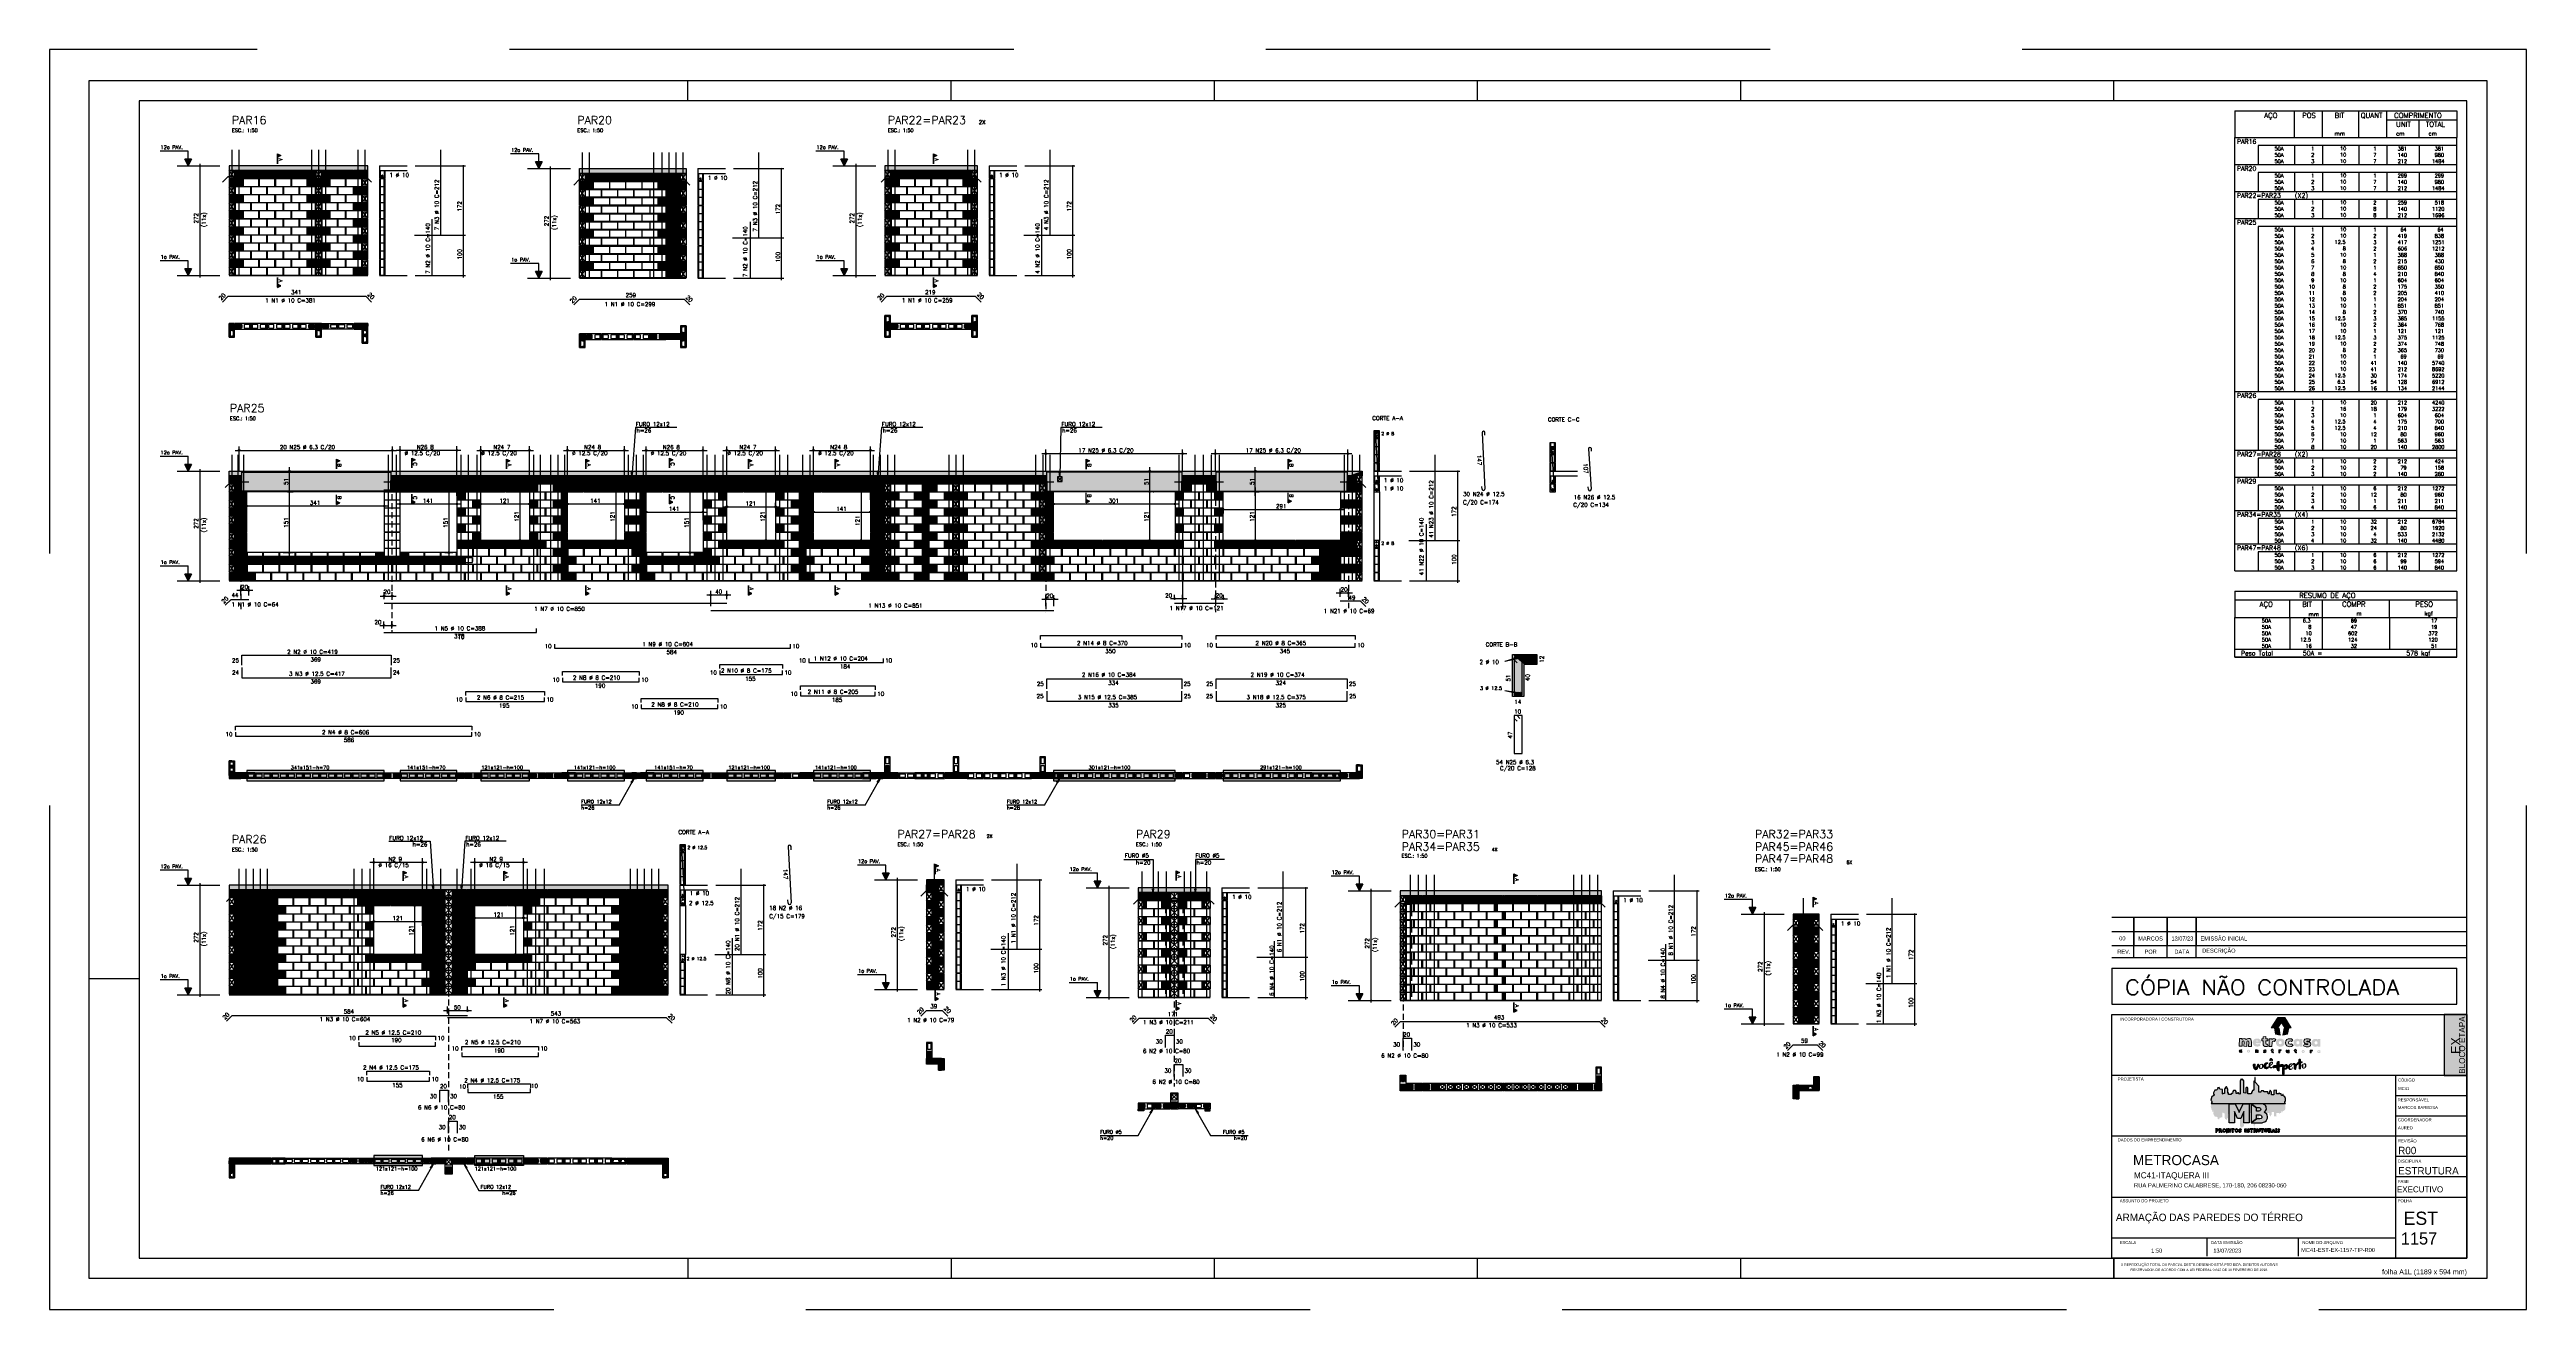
# Model space of a CAD drawing. Extents: x -2 to 121, y -2 to 61.
import ezdxf
from ezdxf.enums import TextEntityAlignment as Align

# ---------------------------------------------------------------- set-up
doc = ezdxf.new("R2010")
doc.units = 0
doc.header["$MEASUREMENT"] = 0
for name, pattern in [('CENTER', [2, 1.25, -0.25, 0.25, -0.25]), ('ESTILO_TQS_0001', [0.45, 0.3, -0.15]), ('HIDDEN', [0.375, 0.25, -0.125])]:
    doc.linetypes.add(name, pattern=pattern)
doc.layers.get('0').update_dxf_attribs({"linetype": 'CONTINUOUS'})
doc.layers.get('Defpoints').update_dxf_attribs({"linetype": 'CONTINUOUS'})
for name, color, linetype in [('_ARQUIVO', 7, 'CONTINUOUS'), ('ARQ-MAR', 2, 'CONTINUOUS'), ('ARQ_CAR', 7, 'CONTINUOUS'), ('ARQ_CAR-TXT', 7, 'CONTINUOUS'), ('ARQ_FOLHA', 7, 'CONTINUOUS'), ('ARQ_TXT-2', 2, 'CONTINUOUS'), ('ARQ_TXT-4', 4, 'CONTINUOUS'), ('ARQ_VISTA 0', 251, 'CONTINUOUS'), ('H7', 1, 'CONTINUOUS'), ('Layer 1', 7, 'CONTINUOUS'), ('PENA_01', 1, 'CONTINUOUS'), ('PENA_02', 2, 'CONTINUOUS'), ('PENA_03', 3, 'CONTINUOUS'), ('PENA_04', 4, 'CONTINUOUS'), ('PENA_05', 5, 'CONTINUOUS'), ('PENA_06', 6, 'CONTINUOUS'), ('PENA_09', 254, 'CONTINUOUS'), ('PENA_10', 253, 'CONTINUOUS'), ('PENA_11', 252, 'CONTINUOUS'), ('PENA_19', 240, 'CONTINUOUS'), ('PENA_21', 100, 'CONTINUOUS'), ('PENA_23', 50, 'CONTINUOUS'), ('PENA_25', 210, 'CONTINUOUS'), ('PENA_27', 21, 'CONTINUOUS'), ('PENA_28', 135, 'CONTINUOUS'), ('PSG-NV1-HTC-251', 251, 'CONTINUOUS'), ('PSG-NV2-FLH-SELO', 1, 'CONTINUOUS'), ('ver', 20, 'CONTINUOUS')]:
    doc.layers.add(name, color=color, linetype=linetype)
doc.styles.add('01-MILLEU', font='GOTHIC.TTF')
doc.styles.add('CARIMBO', font='romans.shx', dxfattribs={"height": 30})
doc.styles.add('R300', font='SIMPLEX.SHX', dxfattribs={"width": 1.1, "height": 5.5})
doc.styles.get("Standard").update_dxf_attribs({"font": 'ROMANS.SHX'})
doc.styles.add('TQS_ARIAL', font='arial.ttf')

# ---------------------------------------------------------------- blocks, each defined once
blk = doc.blocks.new('*U4')
at = {"layer": 'ARQ_CAR-TXT', "true_color": 0x58ba48}
h = blk.add_hatch(color=85, dxfattribs=at)
h.dxf.hatch_style = 1
h.paths.add_polyline_path([(-11.3, 0), (0, 0), (0, 30), (-11.3, 30)])
at = {"layer": 'ARQ_CAR', "color": 5}
blk.add_lwpolyline([(-11.3, 0), (0, 0), (0, 30), (-11.3, 30)], close=True, dxfattribs=at)
at = {"layer": 'ARQ_CAR-TXT', "color": 4, "style": '01-MILLEU'}
blk.add_text('EX', height=4.61, rotation=90, dxfattribs=at).set_placement((-3.3, 10.6))
at = {"layer": 'ARQ_TXT-2', "style": '01-MILLEU'}
blk.add_text('EXECUTIVO', height=2.95, dxfattribs=at).set_placement((-34.5, -57.6))
blk = doc.blocks.new('METROCASA')
at = {"layer": 'Layer 1', "true_color": 0xed1c24}
h = blk.add_hatch(color=240, dxfattribs=at)
h.dxf.hatch_style = 2
h.paths.add_polyline_path([(-1.29, 0.86), (-1.02, -0.59), (0.13, -0.85), (-0.13, 0.85)])
h.paths.add_polyline_path([(2.84, 0.94), (1.22, 3.51), (-0.37, 3.52), (1.27, 0.94)])
h.paths.add_polyline_path([(-2.08, 0.96), (-0.44, 0.95), (0.36, 2.19), (-0.45, 3.48)])
h.paths.add_polyline_path([(0.77, -0.85), (1.92, -0.6), (2.21, 0.84), (1.05, 0.84)])
at = {"layer": 'Layer 1', "true_color": 0x404041}
h = blk.add_hatch(color=250, dxfattribs=at)
h.dxf.hatch_style = 2
edge = h.paths.add_edge_path()
edge.add_spline(control_points=[(-3.66, -4.74), (-3.71, -4.74), (-3.72, -4.72), (-3.72, -4.71), (-3.72, -4.68), (-3.69, -4.68), (-3.66, -4.68), (-3.6, -4.68), (-3.52, -4.7), (-3.48, -4.72), (-3.48, -4.72), (-3.38, -4.57), (-3.38, -4.57), (-3.44, -4.52), (-3.54, -4.48), (-3.65, -4.48), (-3.81, -4.48), (-3.97, -4.54), (-3.97, -4.71), (-3.97, -4.87), (-3.81, -4.92), (-3.68, -4.93), (-3.63, -4.93), (-3.61, -4.94), (-3.61, -4.97), (-3.61, -4.99), (-3.63, -5), (-3.68, -5), (-3.73, -5), (-3.81, -4.99), (-3.92, -4.92), (-3.92, -4.92), (-4, -5.11), (-4, -5.11), (-3.92, -5.16), (-3.79, -5.2), (-3.67, -5.2), (-3.51, -5.2), (-3.36, -5.14), (-3.35, -4.97), (-3.35, -4.79), (-3.52, -4.75), (-3.66, -4.74)], knot_values=[0, 0, 0, 0, 1, 1, 1, 2, 2, 2, 3, 3, 3, 4, 4, 4, 5, 5, 5, 6, 6, 6, 7, 7, 7, 8, 8, 8, 9, 9, 9, 10, 10, 10, 11, 11, 11, 12, 12, 12, 13, 13, 13, 14, 14, 14, 14], degree=3, periodic=0)
edge = h.paths.add_edge_path()
edge.add_spline(control_points=[(-5.55, -4.47), (-5.62, -4.47), (-5.7, -4.5), (-5.76, -4.56), (-5.76, -4.56), (-5.77, -4.49), (-5.77, -4.49), (-5.77, -4.49), (-6, -4.49), (-6, -4.49), (-6, -4.49), (-6, -5.17), (-6, -5.17), (-6, -5.17), (-5.75, -5.17), (-5.75, -5.17), (-5.75, -5.17), (-5.75, -4.81), (-5.75, -4.81), (-5.75, -4.72), (-5.69, -4.68), (-5.63, -4.68), (-5.58, -4.68), (-5.54, -4.71), (-5.54, -4.79), (-5.54, -4.79), (-5.54, -5.17), (-5.54, -5.17), (-5.54, -5.17), (-5.29, -5.17), (-5.29, -5.17), (-5.29, -5.17), (-5.28, -4.79), (-5.28, -4.79), (-5.28, -4.55), (-5.4, -4.48), (-5.55, -4.47)], knot_values=[0, 0, 0, 0, 1, 1, 1, 2, 2, 2, 3, 3, 3, 4, 4, 4, 5, 5, 5, 6, 6, 6, 7, 7, 7, 8, 8, 8, 9, 9, 9, 10, 10, 10, 11, 11, 11, 12, 12, 12, 12], degree=3, periodic=0)
edge = h.paths.add_edge_path()
edge.add_spline(control_points=[(-7.69, -4.46), (-7.89, -4.46), (-8.08, -4.57), (-8.08, -4.82), (-8.08, -5.06), (-7.89, -5.17), (-7.69, -5.17), (-7.5, -5.18), (-7.3, -5.07), (-7.3, -4.82), (-7.3, -4.57), (-7.49, -4.47), (-7.69, -4.46)], knot_values=[0, 0, 0, 0, 1, 1, 1, 2, 2, 2, 3, 3, 3, 4, 4, 4, 4], degree=3, periodic=0)
edge = h.paths.add_edge_path()
edge.add_spline(control_points=[(-7.69, -4.97), (-7.78, -4.97), (-7.83, -4.9), (-7.83, -4.82), (-7.83, -4.74), (-7.78, -4.67), (-7.69, -4.67), (-7.6, -4.67), (-7.55, -4.74), (-7.55, -4.82), (-7.55, -4.9), (-7.61, -4.97), (-7.69, -4.97)], knot_values=[0, 0, 0, 0, 1, 1, 1, 2, 2, 2, 3, 3, 3, 4, 4, 4, 4], degree=3, periodic=0)
edge = h.paths.add_edge_path()
edge.add_spline(control_points=[(-9.57, -4.95), (-9.67, -4.95), (-9.72, -4.88), (-9.72, -4.81), (-9.72, -4.73), (-9.67, -4.66), (-9.57, -4.66), (-9.53, -4.66), (-9.49, -4.67), (-9.46, -4.71), (-9.46, -4.71), (-9.32, -4.56), (-9.32, -4.56), (-9.39, -4.49), (-9.49, -4.45), (-9.59, -4.45), (-9.78, -4.45), (-9.97, -4.56), (-9.97, -4.81), (-9.97, -5.06), (-9.78, -5.16), (-9.59, -5.16), (-9.48, -5.16), (-9.39, -5.12), (-9.3, -5.05), (-9.3, -5.05), (-9.45, -4.9), (-9.45, -4.9), (-9.48, -4.93), (-9.53, -4.95), (-9.57, -4.95)], knot_values=[0, 0, 0, 0, 1, 1, 1, 2, 2, 2, 3, 3, 3, 4, 4, 4, 5, 5, 5, 6, 6, 6, 7, 7, 7, 8, 8, 8, 9, 9, 9, 10, 10, 10, 10], degree=3, periodic=0)
edge = h.paths.add_edge_path()
edge.add_spline(control_points=[(-1.68, -5), (-1.72, -5), (-1.74, -4.98), (-1.74, -4.93), (-1.74, -4.93), (-1.74, -4.71), (-1.74, -4.71), (-1.74, -4.71), (-1.59, -4.71), (-1.59, -4.71), (-1.59, -4.71), (-1.59, -4.52), (-1.59, -4.52), (-1.59, -4.52), (-1.74, -4.52), (-1.74, -4.52), (-1.74, -4.52), (-1.74, -4.32), (-1.74, -4.32), (-1.74, -4.32), (-1.99, -4.34), (-1.99, -4.34), (-1.99, -4.34), (-1.99, -4.51), (-1.99, -4.51), (-1.99, -4.51), (-2.1, -4.51), (-2.1, -4.51), (-2.1, -4.51), (-2.1, -4.71), (-2.1, -4.71), (-2.1, -4.71), (-1.99, -4.71), (-1.99, -4.71), (-1.99, -4.71), (-1.99, -4.93), (-1.99, -4.93), (-2, -5.14), (-1.88, -5.21), (-1.74, -5.21), (-1.67, -5.21), (-1.61, -5.19), (-1.55, -5.16), (-1.55, -5.16), (-1.6, -4.97), (-1.6, -4.97), (-1.62, -4.99), (-1.65, -5), (-1.68, -5)], knot_values=[0, 0, 0, 0, 1, 1, 1, 2, 2, 2, 3, 3, 3, 4, 4, 4, 5, 5, 5, 6, 6, 6, 7, 7, 7, 8, 8, 8, 9, 9, 9, 10, 10, 10, 11, 11, 11, 12, 12, 12, 13, 13, 13, 14, 14, 14, 15, 15, 15, 16, 16, 16, 16], degree=3, periodic=0)
edge = h.paths.add_edge_path()
edge.add_spline(control_points=[(9.78, -4.57), (9.78, -4.57), (9.77, -4.65), (9.77, -4.65), (9.73, -4.59), (9.66, -4.56), (9.57, -4.56), (9.37, -4.56), (9.24, -4.71), (9.24, -4.91), (9.24, -5.11), (9.35, -5.25), (9.55, -5.26), (9.62, -5.27), (9.71, -5.24), (9.77, -5.18), (9.77, -5.18), (9.78, -5.25), (9.78, -5.25), (9.78, -5.25), (10.01, -5.25), (10.01, -5.25), (10.01, -5.25), (10.02, -4.57), (10.02, -4.57), (10.02, -4.57), (9.78, -4.57), (9.78, -4.57)], knot_values=[0, 0, 0, 0, 1, 1, 1, 2, 2, 2, 3, 3, 3, 4, 4, 4, 5, 5, 5, 6, 6, 6, 7, 7, 7, 8, 8, 8, 9, 9, 9, 9], degree=3, periodic=0)
edge = h.paths.add_edge_path()
edge.add_spline(control_points=[(9.62, -5.06), (9.55, -5.06), (9.49, -5), (9.49, -4.91), (9.49, -4.82), (9.55, -4.76), (9.62, -4.76), (9.71, -4.76), (9.76, -4.82), (9.76, -4.91), (9.76, -4.99), (9.71, -5.06), (9.62, -5.06)], knot_values=[0, 0, 0, 0, 1, 1, 1, 2, 2, 2, 3, 3, 3, 4, 4, 4, 4], degree=3, periodic=0)
edge = h.paths.add_edge_path()
edge.add_spline(control_points=[(7.69, -4.64), (7.69, -4.64), (7.68, -4.56), (7.68, -4.56), (7.68, -4.56), (7.45, -4.56), (7.45, -4.56), (7.45, -4.56), (7.45, -5.24), (7.45, -5.24), (7.45, -5.24), (7.7, -5.24), (7.7, -5.24), (7.7, -5.24), (7.7, -4.89), (7.7, -4.89), (7.7, -4.8), (7.76, -4.76), (7.82, -4.76), (7.86, -4.76), (7.89, -4.77), (7.93, -4.8), (7.93, -4.8), (8.04, -4.62), (8.04, -4.62), (7.99, -4.57), (7.93, -4.55), (7.86, -4.55), (7.79, -4.55), (7.73, -4.57), (7.69, -4.64)], knot_values=[0, 0, 0, 0, 1, 1, 1, 2, 2, 2, 3, 3, 3, 4, 4, 4, 5, 5, 5, 6, 6, 6, 7, 7, 7, 8, 8, 8, 9, 9, 9, 10, 10, 10, 10], degree=3, periodic=0)
edge = h.paths.add_edge_path()
edge.add_spline(control_points=[(5.76, -4.54), (5.56, -4.54), (5.37, -4.64), (5.37, -4.89), (5.37, -5.14), (5.56, -5.24), (5.75, -5.25), (5.95, -5.25), (6.14, -5.14), (6.14, -4.89), (6.15, -4.65), (5.96, -4.54), (5.76, -4.54)], knot_values=[0, 0, 0, 0, 1, 1, 1, 2, 2, 2, 3, 3, 3, 4, 4, 4, 4], degree=3, periodic=0)
edge = h.paths.add_edge_path()
edge.add_spline(control_points=[(5.76, -5.04), (5.67, -5.04), (5.62, -4.97), (5.62, -4.89), (5.62, -4.81), (5.67, -4.74), (5.76, -4.74), (5.85, -4.74), (5.9, -4.81), (5.9, -4.89), (5.9, -4.97), (5.84, -5.04), (5.76, -5.04)], knot_values=[0, 0, 0, 0, 1, 1, 1, 2, 2, 2, 3, 3, 3, 4, 4, 4, 4], degree=3, periodic=0)
edge = h.paths.add_edge_path()
edge.add_spline(control_points=[(4, -5.03), (3.96, -5.03), (3.94, -5.01), (3.93, -4.96), (3.93, -4.96), (3.94, -4.74), (3.94, -4.74), (3.94, -4.74), (4.09, -4.74), (4.09, -4.74), (4.09, -4.74), (4.09, -4.55), (4.09, -4.55), (4.09, -4.55), (3.94, -4.55), (3.94, -4.55), (3.94, -4.55), (3.94, -4.35), (3.94, -4.35), (3.94, -4.35), (3.69, -4.38), (3.69, -4.38), (3.69, -4.38), (3.69, -4.54), (3.69, -4.54), (3.69, -4.54), (3.58, -4.54), (3.58, -4.54), (3.58, -4.54), (3.58, -4.74), (3.58, -4.74), (3.58, -4.74), (3.69, -4.74), (3.69, -4.74), (3.69, -4.74), (3.68, -4.96), (3.68, -4.96), (3.68, -5.17), (3.8, -5.24), (3.93, -5.24), (4, -5.24), (4.07, -5.22), (4.13, -5.19), (4.13, -5.19), (4.08, -5), (4.08, -5), (4.05, -5.02), (4.03, -5.03), (4, -5.03)], knot_values=[0, 0, 0, 0, 1, 1, 1, 2, 2, 2, 3, 3, 3, 4, 4, 4, 5, 5, 5, 6, 6, 6, 7, 7, 7, 8, 8, 8, 9, 9, 9, 10, 10, 10, 11, 11, 11, 12, 12, 12, 13, 13, 13, 14, 14, 14, 15, 15, 15, 16, 16, 16, 16], degree=3, periodic=0)
edge = h.paths.add_edge_path()
edge.add_spline(control_points=[(2.03, -4.89), (2.03, -4.98), (1.97, -5.02), (1.91, -5.02), (1.87, -5.02), (1.82, -4.99), (1.82, -4.9), (1.82, -4.9), (1.82, -4.53), (1.82, -4.53), (1.82, -4.53), (1.57, -4.53), (1.57, -4.53), (1.57, -4.53), (1.57, -4.9), (1.57, -4.9), (1.57, -5.15), (1.69, -5.22), (1.83, -5.22), (1.9, -5.23), (1.99, -5.2), (2.05, -5.14), (2.05, -5.14), (2.06, -5.21), (2.06, -5.21), (2.06, -5.21), (2.28, -5.21), (2.28, -5.21), (2.28, -5.21), (2.28, -4.53), (2.28, -4.53), (2.28, -4.53), (2.03, -4.53), (2.03, -4.53), (2.03, -4.53), (2.03, -4.89), (2.03, -4.89)], knot_values=[0, 0, 0, 0, 1, 1, 1, 2, 2, 2, 3, 3, 3, 4, 4, 4, 5, 5, 5, 6, 6, 6, 7, 7, 7, 8, 8, 8, 9, 9, 9, 10, 10, 10, 11, 11, 11, 12, 12, 12, 12], degree=3, periodic=0)
edge = h.paths.add_edge_path()
edge.add_spline(control_points=[(-0.02, -4.59), (-0.02, -4.59), (-0.04, -4.52), (-0.04, -4.52), (-0.04, -4.52), (-0.26, -4.52), (-0.26, -4.52), (-0.26, -4.52), (-0.27, -5.2), (-0.27, -5.2), (-0.27, -5.2), (-0.02, -5.2), (-0.02, -5.2), (-0.02, -5.2), (-0.01, -4.85), (-0.01, -4.85), (-0.01, -4.76), (0.04, -4.72), (0.1, -4.72), (0.15, -4.72), (0.18, -4.73), (0.22, -4.76), (0.22, -4.76), (0.32, -4.58), (0.32, -4.58), (0.28, -4.53), (0.21, -4.51), (0.14, -4.5), (0.08, -4.5), (0.01, -4.53), (-0.02, -4.59)], knot_values=[0, 0, 0, 0, 1, 1, 1, 2, 2, 2, 3, 3, 3, 4, 4, 4, 5, 5, 5, 6, 6, 6, 7, 7, 7, 8, 8, 8, 9, 9, 9, 10, 10, 10, 10], degree=3, periodic=0)
at = {"layer": 'Layer 1', "true_color": 0xed1c24}
h = blk.add_hatch(color=240, dxfattribs=at)
h.dxf.hatch_style = 2
edge = h.paths.add_edge_path()
edge.add_spline(control_points=[(-1.94, -1.96), (-1.94, -1.96), (-1.98, -1.76), (-1.98, -1.76), (-1.98, -1.76), (-2.62, -1.75), (-2.62, -1.75), (-2.62, -1.75), (-2.63, -3.66), (-2.63, -3.66), (-2.63, -3.66), (-1.92, -3.66), (-1.92, -3.66), (-1.92, -3.66), (-1.91, -2.67), (-1.91, -2.67), (-1.91, -2.42), (-1.76, -2.31), (-1.58, -2.31), (-1.46, -2.31), (-1.38, -2.34), (-1.26, -2.43), (-1.26, -2.43), (-0.98, -1.92), (-0.98, -1.92), (-1.1, -1.79), (-1.28, -1.71), (-1.48, -1.71), (-1.66, -1.71), (-1.84, -1.79), (-1.94, -1.96)], knot_values=[0, 0, 0, 0, 1, 1, 1, 2, 2, 2, 3, 3, 3, 4, 4, 4, 5, 5, 5, 6, 6, 6, 7, 7, 7, 8, 8, 8, 9, 9, 9, 10, 10, 10, 10], degree=3, periodic=0)
edge = h.paths.add_edge_path()
edge.add_spline(control_points=[(-5.6, -1.69), (-6.11, -1.69), (-6.66, -1.99), (-6.66, -2.69), (-6.67, -3.38), (-6.16, -3.68), (-5.56, -3.68), (-5.23, -3.68), (-4.92, -3.58), (-4.69, -3.37), (-4.69, -3.37), (-5.04, -2.98), (-5.04, -2.98), (-5.16, -3.07), (-5.32, -3.13), (-5.53, -3.13), (-5.68, -3.13), (-5.9, -3.06), (-5.95, -2.89), (-5.95, -2.89), (-4.62, -2.89), (-4.62, -2.89), (-4.45, -2.14), (-4.92, -1.69), (-5.6, -1.69)], knot_values=[0, 0, 0, 0, 1, 1, 1, 2, 2, 2, 3, 3, 3, 4, 4, 4, 5, 5, 5, 6, 6, 6, 7, 7, 7, 8, 8, 8, 8], degree=3, periodic=0)
edge = h.paths.add_edge_path()
edge.add_spline(control_points=[(-5.94, -2.43), (-5.89, -2.12), (-5.27, -2.13), (-5.25, -2.43), (-5.25, -2.43), (-5.94, -2.43), (-5.94, -2.43)], knot_values=[0, 0, 0, 0, 1, 1, 1, 2, 2, 2, 2], degree=3, periodic=0)
edge = h.paths.add_edge_path()
edge.add_spline(control_points=[(4.86, -2), (4.76, -1.84), (4.58, -1.75), (4.31, -1.75), (3.75, -1.74), (3.38, -2.17), (3.38, -2.74), (3.37, -3.29), (3.68, -3.69), (4.24, -3.73), (4.45, -3.74), (4.71, -3.67), (4.87, -3.49), (4.87, -3.49), (4.9, -3.7), (4.9, -3.7), (4.9, -3.7), (5.56, -3.7), (5.56, -3.7), (5.56, -3.7), (5.57, -1.8), (5.57, -1.8), (5.57, -1.8), (4.9, -1.79), (4.9, -1.79), (4.9, -1.79), (4.86, -2), (4.86, -2)], knot_values=[0, 0, 0, 0, 1, 1, 1, 2, 2, 2, 3, 3, 3, 4, 4, 4, 5, 5, 5, 6, 6, 6, 7, 7, 7, 8, 8, 8, 9, 9, 9, 9], degree=3, periodic=0)
edge = h.paths.add_edge_path()
edge.add_spline(control_points=[(4.46, -3.16), (4.25, -3.16), (4.08, -3.01), (4.08, -2.74), (4.08, -2.47), (4.25, -2.32), (4.47, -2.32), (4.72, -2.32), (4.86, -2.49), (4.86, -2.74), (4.86, -2.97), (4.7, -3.16), (4.46, -3.16)], knot_values=[0, 0, 0, 0, 1, 1, 1, 2, 2, 2, 3, 3, 3, 4, 4, 4, 4], degree=3, periodic=0)
edge = h.paths.add_edge_path()
edge.add_spline(control_points=[(-7.68, -1.68), (-7.94, -1.68), (-8.15, -1.76), (-8.31, -1.95), (-8.4, -1.77), (-8.59, -1.69), (-8.78, -1.68), (-8.98, -1.68), (-9.19, -1.76), (-9.31, -1.92), (-9.31, -1.92), (-9.36, -1.72), (-9.36, -1.72), (-9.36, -1.72), (-9.95, -1.71), (-9.95, -1.71), (-9.95, -1.71), (-9.96, -3.62), (-9.96, -3.62), (-9.96, -3.62), (-9.26, -3.62), (-9.26, -3.62), (-9.26, -3.62), (-9.25, -2.58), (-9.25, -2.58), (-9.25, -2.37), (-9.12, -2.27), (-9, -2.27), (-8.87, -2.27), (-8.8, -2.35), (-8.8, -2.57), (-8.8, -2.57), (-8.81, -3.62), (-8.81, -3.62), (-8.81, -3.62), (-8.11, -3.63), (-8.11, -3.63), (-8.11, -3.63), (-8.1, -2.58), (-8.1, -2.58), (-8.1, -2.37), (-7.98, -2.29), (-7.86, -2.29), (-7.75, -2.29), (-7.66, -2.37), (-7.66, -2.57), (-7.66, -2.57), (-7.67, -3.63), (-7.67, -3.63), (-7.67, -3.63), (-6.96, -3.63), (-6.96, -3.63), (-6.96, -3.63), (-6.95, -2.57), (-6.95, -2.57), (-6.95, -1.94), (-7.26, -1.68), (-7.68, -1.68)], knot_values=[0, 0, 0, 0, 1, 1, 1, 2, 2, 2, 3, 3, 3, 4, 4, 4, 5, 5, 5, 6, 6, 6, 7, 7, 7, 8, 8, 8, 9, 9, 9, 10, 10, 10, 11, 11, 11, 12, 12, 12, 13, 13, 13, 14, 14, 14, 15, 15, 15, 16, 16, 16, 17, 17, 17, 18, 18, 18, 19, 19, 19, 19], degree=3, periodic=0)
edge = h.paths.add_edge_path()
edge.add_spline(control_points=[(-3.23, -3.11), (-3.34, -3.11), (-3.41, -3.06), (-3.42, -2.93), (-3.42, -2.93), (-3.41, -2.3), (-3.41, -2.3), (-3.41, -2.3), (-2.98, -2.3), (-2.98, -2.3), (-2.98, -2.3), (-2.98, -1.76), (-2.98, -1.76), (-2.98, -1.76), (-3.41, -1.76), (-3.41, -1.76), (-3.41, -1.76), (-3.4, -1.21), (-3.4, -1.21), (-3.4, -1.21), (-4.11, -1.28), (-4.11, -1.28), (-4.11, -1.28), (-4.11, -1.76), (-4.11, -1.76), (-4.11, -1.76), (-4.42, -1.75), (-4.42, -1.75), (-4.42, -1.75), (-4.42, -2.3), (-4.42, -2.3), (-4.42, -2.3), (-4.11, -2.3), (-4.11, -2.3), (-4.11, -2.3), (-4.12, -2.92), (-4.12, -2.92), (-4.13, -3.52), (-3.79, -3.69), (-3.42, -3.7), (-3.22, -3.7), (-3.03, -3.66), (-2.87, -3.57), (-2.87, -3.57), (-3.02, -3.05), (-3.02, -3.05), (-3.08, -3.09), (-3.16, -3.11), (-3.23, -3.11)], knot_values=[0, 0, 0, 0, 1, 1, 1, 2, 2, 2, 3, 3, 3, 4, 4, 4, 5, 5, 5, 6, 6, 6, 7, 7, 7, 8, 8, 8, 9, 9, 9, 10, 10, 10, 11, 11, 11, 12, 12, 12, 13, 13, 13, 14, 14, 14, 15, 15, 15, 16, 16, 16, 16], degree=3, periodic=0)
edge = h.paths.add_edge_path()
edge.add_spline(control_points=[(2.53, -3.13), (2.26, -3.13), (2.12, -2.94), (2.12, -2.74), (2.12, -2.5), (2.27, -2.3), (2.54, -2.3), (2.66, -2.3), (2.77, -2.35), (2.86, -2.44), (2.86, -2.44), (3.24, -2.04), (3.24, -2.04), (3.04, -1.84), (2.77, -1.74), (2.5, -1.74), (1.96, -1.73), (1.43, -2.04), (1.42, -2.73), (1.42, -3.44), (1.94, -3.72), (2.5, -3.72), (2.78, -3.72), (3.06, -3.6), (3.28, -3.4), (3.28, -3.4), (2.88, -2.98), (2.88, -2.98), (2.79, -3.08), (2.66, -3.13), (2.53, -3.13)], knot_values=[0, 0, 0, 0, 1, 1, 1, 2, 2, 2, 3, 3, 3, 4, 4, 4, 5, 5, 5, 6, 6, 6, 7, 7, 7, 8, 8, 8, 9, 9, 9, 10, 10, 10, 10], degree=3, periodic=0)
edge = h.paths.add_edge_path()
edge.add_spline(control_points=[(9.37, -1.82), (9.37, -1.82), (9.33, -2.02), (9.33, -2.02), (9.23, -1.87), (9.04, -1.77), (8.77, -1.77), (8.22, -1.77), (7.85, -2.2), (7.84, -2.76), (7.84, -3.31), (8.15, -3.71), (8.71, -3.75), (8.92, -3.76), (9.17, -3.7), (9.34, -3.51), (9.34, -3.51), (9.37, -3.72), (9.37, -3.72), (9.37, -3.72), (10.02, -3.72), (10.02, -3.72), (10.02, -3.72), (10.03, -1.82), (10.03, -1.82), (10.03, -1.82), (9.37, -1.82), (9.37, -1.82)], knot_values=[0, 0, 0, 0, 1, 1, 1, 2, 2, 2, 3, 3, 3, 4, 4, 4, 5, 5, 5, 6, 6, 6, 7, 7, 7, 8, 8, 8, 9, 9, 9, 9], degree=3, periodic=0)
edge = h.paths.add_edge_path()
edge.add_spline(control_points=[(8.93, -3.18), (8.71, -3.18), (8.55, -3.03), (8.55, -2.76), (8.55, -2.5), (8.72, -2.34), (8.93, -2.35), (9.18, -2.35), (9.32, -2.51), (9.32, -2.77), (9.32, -2.99), (9.17, -3.18), (8.93, -3.18)], knot_values=[0, 0, 0, 0, 1, 1, 1, 2, 2, 2, 3, 3, 3, 4, 4, 4, 4], degree=3, periodic=0)
edge = h.paths.add_edge_path()
edge.add_spline(control_points=[(6.78, -2.48), (6.66, -2.48), (6.63, -2.42), (6.63, -2.39), (6.63, -2.32), (6.7, -2.29), (6.8, -2.3), (6.96, -2.29), (7.18, -2.35), (7.28, -2.41), (7.28, -2.41), (7.58, -1.99), (7.58, -1.99), (7.4, -1.85), (7.12, -1.76), (6.81, -1.76), (6.36, -1.75), (5.93, -1.92), (5.93, -2.38), (5.92, -2.84), (6.37, -2.99), (6.74, -3), (6.88, -3.02), (6.94, -3.05), (6.94, -3.11), (6.94, -3.17), (6.87, -3.2), (6.75, -3.2), (6.59, -3.19), (6.36, -3.18), (6.07, -2.98), (6.07, -2.98), (5.84, -3.5), (5.84, -3.5), (6.05, -3.66), (6.43, -3.75), (6.76, -3.76), (7.22, -3.76), (7.65, -3.58), (7.65, -3.11), (7.65, -2.61), (7.17, -2.49), (6.78, -2.48)], knot_values=[0, 0, 0, 0, 1, 1, 1, 2, 2, 2, 3, 3, 3, 4, 4, 4, 5, 5, 5, 6, 6, 6, 7, 7, 7, 8, 8, 8, 9, 9, 9, 10, 10, 10, 11, 11, 11, 12, 12, 12, 13, 13, 13, 14, 14, 14, 14], degree=3, periodic=0)
edge = h.paths.add_edge_path()
edge.add_spline(control_points=[(0.13, -1.72), (-0.42, -1.72), (-0.95, -2.01), (-0.96, -2.72), (-0.96, -3.41), (-0.42, -3.71), (0.12, -3.72), (0.66, -3.72), (1.21, -3.42), (1.22, -2.73), (1.22, -2.03), (0.7, -1.73), (0.13, -1.72)], knot_values=[0, 0, 0, 0, 1, 1, 1, 2, 2, 2, 3, 3, 3, 4, 4, 4, 4], degree=3, periodic=0)
edge = h.paths.add_edge_path()
edge.add_spline(control_points=[(0.13, -3.13), (-0.12, -3.13), (-0.27, -2.94), (-0.26, -2.72), (-0.26, -2.5), (-0.12, -2.3), (0.13, -2.31), (0.38, -2.31), (0.52, -2.5), (0.52, -2.72), (0.52, -2.96), (0.37, -3.14), (0.13, -3.13)], knot_values=[0, 0, 0, 0, 1, 1, 1, 2, 2, 2, 3, 3, 3, 4, 4, 4, 4], degree=3, periodic=0)
at = {"layer": 'Layer 1', "true_color": 0x404041}
h = blk.add_hatch(color=250, dxfattribs=at)
h.dxf.hatch_style = 2
edge = h.paths.add_edge_path()
edge.add_spline(control_points=[(-2.43, -7.17), (-2.4, -7.16), (-2.38, -7.15), (-2.36, -7.14), (-2.33, -7.13), (-2.31, -7.11), (-2.3, -7.09), (-2.28, -7.07), (-2.26, -7.04), (-2.24, -7.01), (-2.22, -6.98), (-2.2, -6.95), (-2.17, -6.92), (-2.15, -6.93), (-2.11, -6.95), (-2.08, -6.98), (-2.05, -7.01), (-2.01, -7.04), (-1.98, -7.06), (-1.94, -7.09), (-1.9, -7.11), (-1.87, -7.13), (-1.84, -7.14), (-1.81, -7.14), (-1.78, -7.12), (-1.75, -7.1), (-1.75, -7.07), (-1.76, -7.02), (-1.78, -6.98), (-1.8, -6.94), (-1.84, -6.89), (-1.87, -6.84), (-1.91, -6.8), (-1.96, -6.76), (-2, -6.72), (-2.04, -6.69), (-2.07, -6.68), (-2.11, -6.66), (-2.15, -6.65), (-2.18, -6.64), (-2.21, -6.64), (-2.24, -6.64), (-2.26, -6.65), (-2.29, -6.66), (-2.31, -6.68), (-2.33, -6.71), (-2.35, -6.73), (-2.36, -6.77), (-2.38, -6.82), (-2.4, -6.84), (-2.41, -6.87), (-2.43, -6.91), (-2.44, -6.95), (-2.46, -6.99), (-2.47, -7.03), (-2.48, -7.07), (-2.48, -7.11), (-2.48, -7.14), (-2.47, -7.16), (-2.46, -7.18), (-2.43, -7.17)], knot_values=[0, 0, 0, 0, 1, 1, 1, 2, 2, 2, 3, 3, 3, 4, 4, 4, 5, 5, 5, 6, 6, 6, 7, 7, 7, 8, 8, 8, 9, 9, 9, 10, 10, 10, 11, 11, 11, 12, 12, 12, 13, 13, 13, 14, 14, 14, 15, 15, 15, 16, 16, 16, 17, 17, 17, 18, 18, 18, 19, 19, 19, 20, 20, 20, 20], degree=3, periodic=0)
edge = h.paths.add_edge_path()
edge.add_spline(control_points=[(-5.26, -8.04), (-5.28, -8.03), (-5.33, -8.05), (-5.4, -8.1), (-5.49, -8.17), (-5.55, -8.25), (-5.6, -8.35), (-5.65, -8.45), (-5.69, -8.55), (-5.71, -8.65), (-5.74, -8.76), (-5.76, -8.85), (-5.77, -8.93), (-5.78, -9.02), (-5.8, -9.07), (-5.81, -9.1), (-5.83, -9.13), (-5.85, -9.12), (-5.88, -9.08), (-5.91, -9.04), (-5.94, -8.98), (-5.97, -8.89), (-6, -8.8), (-6.02, -8.7), (-6.04, -8.57), (-6.05, -8.44), (-6.05, -8.3), (-6.03, -8.14), (-6.03, -8.11), (-6.04, -8.08), (-6.06, -8.06), (-6.09, -8.03), (-6.12, -8.01), (-6.16, -8), (-6.2, -7.98), (-6.25, -7.98), (-6.3, -7.98), (-6.35, -7.99), (-6.4, -8), (-6.45, -8.03), (-6.48, -8.05), (-6.5, -8.08), (-6.52, -8.13), (-6.53, -8.18), (-6.53, -8.24), (-6.53, -8.31), (-6.53, -8.38), (-6.52, -8.45), (-6.5, -8.52), (-6.49, -8.6), (-6.47, -8.67), (-6.45, -8.74), (-6.43, -8.81), (-6.41, -8.87), (-6.39, -8.93), (-6.36, -8.98), (-6.34, -9.03), (-6.32, -9.05), (-6.29, -9.1), (-6.26, -9.14), (-6.23, -9.18), (-6.19, -9.23), (-6.16, -9.27), (-6.11, -9.3), (-6.07, -9.34), (-6.02, -9.36), (-5.96, -9.37), (-5.9, -9.38), (-5.83, -9.38), (-5.75, -9.35), (-5.71, -9.34), (-5.67, -9.31), (-5.63, -9.25), (-5.58, -9.19), (-5.54, -9.12), (-5.51, -9.05), (-5.47, -8.98), (-5.44, -8.9), (-5.41, -8.82), (-5.38, -8.74), (-5.36, -8.67), (-5.34, -8.61), (-5.32, -8.53), (-5.29, -8.44), (-5.27, -8.36), (-5.25, -8.27), (-5.23, -8.2), (-5.23, -8.15), (-5.22, -8.09), (-5.23, -8.06), (-5.26, -8.04)], knot_values=[0, 0, 0, 0, 1, 1, 1, 2, 2, 2, 3, 3, 3, 4, 4, 4, 5, 5, 5, 6, 6, 6, 7, 7, 7, 8, 8, 8, 9, 9, 9, 10, 10, 10, 11, 11, 11, 12, 12, 12, 13, 13, 13, 14, 14, 14, 15, 15, 15, 16, 16, 16, 17, 17, 17, 18, 18, 18, 19, 19, 19, 20, 20, 20, 21, 21, 21, 22, 22, 22, 23, 23, 23, 24, 24, 24, 25, 25, 25, 26, 26, 26, 27, 27, 27, 28, 28, 28, 29, 29, 29, 30, 30, 30, 30], degree=3, periodic=0)
edge = h.paths.add_edge_path()
edge.add_spline(control_points=[(-1.57, -8.39), (-1.57, -8.35), (-1.58, -8.33), (-1.6, -8.33), (-1.62, -8.34), (-1.64, -8.36), (-1.66, -8.39), (-1.68, -8.43), (-1.71, -8.47), (-1.75, -8.52), (-1.78, -8.56), (-1.82, -8.61), (-1.87, -8.65), (-1.92, -8.7), (-1.99, -8.73), (-2.07, -8.75), (-2.11, -8.76), (-2.14, -8.76), (-2.17, -8.75), (-2.19, -8.74), (-2.22, -8.73), (-2.24, -8.72), (-2.26, -8.7), (-2.27, -8.68), (-2.28, -8.66), (-2.3, -8.64), (-2.31, -8.61), (-2.31, -8.59), (-2.33, -8.53), (-2.34, -8.45), (-2.33, -8.37), (-2.27, -8.37), (-2.2, -8.36), (-2.14, -8.33), (-2.08, -8.31), (-2.02, -8.28), (-1.96, -8.23), (-1.89, -8.19), (-1.83, -8.12), (-1.77, -8.03), (-1.71, -7.95), (-1.68, -7.87), (-1.66, -7.8), (-1.65, -7.72), (-1.65, -7.65), (-1.67, -7.59), (-1.69, -7.53), (-1.72, -7.48), (-1.77, -7.45), (-1.81, -7.41), (-1.87, -7.39), (-1.93, -7.39), (-2, -7.4), (-2.06, -7.41), (-2.13, -7.43), (-2.2, -7.44), (-2.26, -7.47), (-2.32, -7.5), (-2.38, -7.53), (-2.44, -7.57), (-2.49, -7.62), (-2.54, -7.67), (-2.58, -7.72), (-2.62, -7.78), (-2.66, -7.87), (-2.7, -7.94), (-2.72, -8.02), (-2.74, -8.1), (-2.75, -8.16), (-2.76, -8.22), (-2.77, -8.29), (-2.77, -8.36), (-2.76, -8.42), (-2.75, -8.52), (-2.72, -8.62), (-2.68, -8.71), (-2.65, -8.78), (-2.6, -8.86), (-2.54, -8.92), (-2.47, -8.99), (-2.39, -9.03), (-2.28, -9.05), (-2.17, -9.07), (-2.07, -9.07), (-1.98, -9.04), (-1.9, -9.01), (-1.83, -8.97), (-1.78, -8.91), (-1.72, -8.86), (-1.68, -8.8), (-1.64, -8.73), (-1.61, -8.66), (-1.59, -8.6), (-1.58, -8.54), (-1.57, -8.48), (-1.56, -8.43), (-1.57, -8.39)], knot_values=[0, 0, 0, 0, 1, 1, 1, 2, 2, 2, 3, 3, 3, 4, 4, 4, 5, 5, 5, 6, 6, 6, 7, 7, 7, 8, 8, 8, 9, 9, 9, 10, 10, 10, 11, 11, 11, 12, 12, 12, 13, 13, 13, 14, 14, 14, 15, 15, 15, 16, 16, 16, 17, 17, 17, 18, 18, 18, 19, 19, 19, 20, 20, 20, 21, 21, 21, 22, 22, 22, 23, 23, 23, 24, 24, 24, 25, 25, 25, 26, 26, 26, 27, 27, 27, 28, 28, 28, 29, 29, 29, 30, 30, 30, 31, 31, 31, 32, 32, 32, 32], degree=3, periodic=0)
edge = h.paths.add_edge_path()
edge.add_spline(control_points=[(-2.31, -8.07), (-2.31, -8.04), (-2.3, -8.01), (-2.29, -7.98), (-2.27, -7.95), (-2.25, -7.9), (-2.23, -7.85), (-2.2, -7.81), (-2.17, -7.77), (-2.14, -7.75), (-2.1, -7.72), (-2.07, -7.7), (-2.03, -7.69), (-1.99, -7.67), (-1.95, -7.66), (-1.91, -7.65), (-1.9, -7.67), (-1.91, -7.7), (-1.91, -7.72), (-1.92, -7.75), (-1.93, -7.78), (-1.94, -7.81), (-1.95, -7.85), (-1.97, -7.89), (-2.01, -7.94), (-2.04, -7.99), (-2.07, -8.02), (-2.11, -8.05), (-2.15, -8.07), (-2.18, -8.09), (-2.21, -8.1), (-2.25, -8.11), (-2.29, -8.12), (-2.32, -8.13), (-2.32, -8.11), (-2.32, -8.09), (-2.31, -8.07)], knot_values=[0, 0, 0, 0, 1, 1, 1, 2, 2, 2, 3, 3, 3, 4, 4, 4, 5, 5, 5, 6, 6, 6, 7, 7, 7, 8, 8, 8, 9, 9, 9, 10, 10, 10, 11, 11, 11, 12, 12, 12, 12], degree=3, periodic=0)
edge = h.paths.add_edge_path()
edge.add_spline(control_points=[(-4.11, -8.09), (-4.16, -8), (-4.24, -7.93), (-4.34, -7.88), (-4.36, -7.87), (-4.38, -7.87), (-4.39, -7.87), (-4.4, -7.88), (-4.41, -7.89), (-4.43, -7.9), (-4.45, -7.92), (-4.48, -7.93), (-4.52, -7.95), (-4.57, -7.97), (-4.64, -7.99), (-4.74, -8), (-4.84, -8.02), (-4.93, -8.06), (-5, -8.14), (-5.07, -8.21), (-5.12, -8.29), (-5.15, -8.39), (-5.18, -8.48), (-5.2, -8.59), (-5.19, -8.69), (-5.18, -8.8), (-5.16, -8.89), (-5.11, -8.98), (-5.06, -9.06), (-5, -9.13), (-4.91, -9.18), (-4.82, -9.23), (-4.72, -9.25), (-4.59, -9.24), (-4.49, -9.22), (-4.4, -9.19), (-4.32, -9.13), (-4.24, -9.07), (-4.18, -9), (-4.12, -8.92), (-4.07, -8.84), (-4.03, -8.75), (-4.01, -8.65), (-3.99, -8.55), (-3.99, -8.45), (-4, -8.36), (-4.02, -8.26), (-4.05, -8.17), (-4.11, -8.09)], knot_values=[0, 0, 0, 0, 1, 1, 1, 2, 2, 2, 3, 3, 3, 4, 4, 4, 5, 5, 5, 6, 6, 6, 7, 7, 7, 8, 8, 8, 9, 9, 9, 10, 10, 10, 11, 11, 11, 12, 12, 12, 13, 13, 13, 14, 14, 14, 15, 15, 15, 16, 16, 16, 16], degree=3, periodic=0)
edge = h.paths.add_edge_path()
edge.add_spline(control_points=[(-4.4, -8.7), (-4.42, -8.76), (-4.44, -8.82), (-4.46, -8.88), (-4.48, -8.94), (-4.51, -8.98), (-4.54, -9.02), (-4.57, -9.06), (-4.6, -9.08), (-4.63, -9.09), (-4.66, -9.1), (-4.68, -9.08), (-4.7, -9.05), (-4.73, -9.01), (-4.74, -8.96), (-4.76, -8.9), (-4.77, -8.84), (-4.77, -8.77), (-4.78, -8.7), (-4.78, -8.62), (-4.78, -8.55), (-4.78, -8.48), (-4.78, -8.41), (-4.77, -8.36), (-4.76, -8.3), (-4.75, -8.25), (-4.74, -8.22), (-4.73, -8.21), (-4.68, -8.16), (-4.64, -8.14), (-4.6, -8.14), (-4.55, -8.14), (-4.5, -8.17), (-4.44, -8.23), (-4.41, -8.25), (-4.4, -8.29), (-4.39, -8.34), (-4.37, -8.39), (-4.37, -8.44), (-4.37, -8.5), (-4.38, -8.57), (-4.39, -8.63), (-4.4, -8.7)], knot_values=[0, 0, 0, 0, 1, 1, 1, 2, 2, 2, 3, 3, 3, 4, 4, 4, 5, 5, 5, 6, 6, 6, 7, 7, 7, 8, 8, 8, 9, 9, 9, 10, 10, 10, 11, 11, 11, 12, 12, 12, 13, 13, 13, 14, 14, 14, 14], degree=3, periodic=0)
edge = h.paths.add_edge_path()
edge.add_spline(control_points=[(-2.78, -8.64), (-2.8, -8.64), (-2.82, -8.66), (-2.85, -8.69), (-2.88, -8.72), (-2.92, -8.74), (-2.96, -8.77), (-3, -8.79), (-3.05, -8.81), (-3.1, -8.82), (-3.15, -8.84), (-3.21, -8.83), (-3.28, -8.81), (-3.32, -8.8), (-3.36, -8.77), (-3.39, -8.72), (-3.41, -8.67), (-3.43, -8.6), (-3.44, -8.53), (-3.45, -8.46), (-3.45, -8.39), (-3.44, -8.31), (-3.43, -8.23), (-3.41, -8.15), (-3.39, -8.08), (-3.36, -8.01), (-3.32, -7.96), (-3.27, -7.93), (-3.23, -7.9), (-3.18, -7.88), (-3.13, -7.87), (-3.09, -7.86), (-3.05, -7.86), (-3.01, -7.86), (-2.98, -7.86), (-2.96, -7.86), (-2.95, -7.85), (-2.94, -7.83), (-2.95, -7.8), (-2.98, -7.76), (-3.02, -7.73), (-3.06, -7.7), (-3.12, -7.68), (-3.18, -7.67), (-3.25, -7.66), (-3.33, -7.67), (-3.41, -7.68), (-3.49, -7.72), (-3.58, -7.79), (-3.67, -7.86), (-3.74, -7.94), (-3.79, -8.03), (-3.84, -8.12), (-3.87, -8.21), (-3.89, -8.3), (-3.9, -8.39), (-3.9, -8.48), (-3.89, -8.57), (-3.88, -8.66), (-3.85, -8.74), (-3.82, -8.82), (-3.78, -8.89), (-3.73, -8.96), (-3.68, -9.01), (-3.62, -9.06), (-3.56, -9.1), (-3.49, -9.12), (-3.41, -9.14), (-3.34, -9.15), (-3.27, -9.14), (-3.21, -9.13), (-3.15, -9.11), (-3.09, -9.09), (-3.03, -9.06), (-2.98, -9.02), (-2.93, -8.98), (-2.89, -8.94), (-2.85, -8.9), (-2.82, -8.86), (-2.76, -8.78), (-2.73, -8.72), (-2.72, -8.68), (-2.72, -8.63), (-2.74, -8.62), (-2.78, -8.64)], knot_values=[0, 0, 0, 0, 1, 1, 1, 2, 2, 2, 3, 3, 3, 4, 4, 4, 5, 5, 5, 6, 6, 6, 7, 7, 7, 8, 8, 8, 9, 9, 9, 10, 10, 10, 11, 11, 11, 12, 12, 12, 13, 13, 13, 14, 14, 14, 15, 15, 15, 16, 16, 16, 17, 17, 17, 18, 18, 18, 19, 19, 19, 20, 20, 20, 21, 21, 21, 22, 22, 22, 23, 23, 23, 24, 24, 24, 25, 25, 25, 26, 26, 26, 27, 27, 27, 28, 28, 28, 28], degree=3, periodic=0)
at = {"layer": 'Layer 1', "true_color": 0x1b8e45}
h = blk.add_hatch(color=114, dxfattribs=at)
h.dxf.hatch_style = 2
edge = h.paths.add_edge_path()
edge.add_spline(control_points=[(0.79, -8.06), (0.59, -8.03), (-0.17, -8.19), (-0.17, -8.19), (-0.17, -8.19), (-0.11, -7.43), (-0.17, -7.33), (-0.22, -7.23), (-0.47, -7.45), (-0.61, -7.52), (-0.74, -7.59), (-0.74, -8.26), (-0.74, -8.26), (-0.74, -8.26), (-1.25, -8.38), (-1.45, -8.38), (-1.45, -8.43), (-1.45, -8.49), (-1.47, -8.56), (-1.48, -8.63), (-1.51, -8.7), (-1.54, -8.78), (-1.56, -8.82), (-1.58, -8.86), (-1.61, -8.89), (-1.61, -8.9), (-1.61, -8.9), (-1.6, -8.9), (-1.35, -8.97), (-0.75, -8.8), (-0.75, -8.8), (-0.75, -8.8), (-0.76, -9.13), (-0.67, -9.41), (-0.58, -9.69), (-0.21, -9.73), (-0.18, -9.61), (-0.15, -9.49), (-0.17, -8.73), (-0.17, -8.73), (-0.17, -8.73), (0.36, -8.62), (0.55, -8.6), (0.75, -8.58), (0.98, -8.09), (0.79, -8.06)], knot_values=[0, 0, 0, 0, 1, 1, 1, 2, 2, 2, 3, 3, 3, 4, 4, 4, 5, 5, 5, 6, 6, 6, 7, 7, 7, 8, 8, 8, 9, 9, 9, 10, 10, 10, 11, 11, 11, 12, 12, 12, 13, 13, 13, 14, 14, 14, 15, 15, 15, 15], degree=3, periodic=0)
at = {"layer": 'Layer 1', "true_color": 0x404041}
h = blk.add_hatch(color=250, dxfattribs=at)
h.dxf.hatch_style = 2
edge = h.paths.add_edge_path()
edge.add_spline(control_points=[(3.23, -8.73), (3.21, -8.72), (3.19, -8.73), (3.17, -8.77), (3.15, -8.81), (3.12, -8.85), (3.09, -8.9), (3.05, -8.95), (3.01, -9), (2.96, -9.05), (2.91, -9.1), (2.85, -9.13), (2.77, -9.15), (2.73, -9.16), (2.7, -9.16), (2.67, -9.16), (2.64, -9.15), (2.62, -9.14), (2.6, -9.13), (2.58, -9.11), (2.57, -9.09), (2.55, -9.07), (2.54, -9.05), (2.53, -9.03), (2.52, -9), (2.5, -8.94), (2.49, -8.87), (2.5, -8.79), (2.56, -8.79), (2.62, -8.77), (2.68, -8.74), (2.74, -8.72), (2.8, -8.68), (2.86, -8.64), (2.93, -8.59), (2.99, -8.52), (3.05, -8.43), (3.1, -8.35), (3.13, -8.27), (3.14, -8.2), (3.16, -8.12), (3.15, -8.05), (3.13, -7.99), (3.11, -7.94), (3.08, -7.89), (3.03, -7.85), (2.99, -7.82), (2.93, -7.8), (2.87, -7.81), (2.8, -7.81), (2.74, -7.82), (2.67, -7.84), (2.6, -7.86), (2.54, -7.89), (2.48, -7.92), (2.42, -7.96), (2.37, -8), (2.31, -8.05), (2.26, -8.09), (2.22, -8.15), (2.19, -8.21), (2.16, -8.27), (2.12, -8.34), (2.1, -8.42), (2.07, -8.5), (2.06, -8.58), (2.05, -8.66), (2.04, -8.75), (2.04, -8.83), (2.05, -8.92), (2.06, -9), (2.08, -9.08), (2.12, -9.15), (2.15, -9.23), (2.19, -9.29), (2.25, -9.34), (2.31, -9.39), (2.38, -9.43), (2.46, -9.44), (2.57, -9.47), (2.66, -9.47), (2.75, -9.44), (2.83, -9.42), (2.91, -9.38), (2.97, -9.33), (3.04, -9.28), (3.09, -9.22), (3.14, -9.16), (3.18, -9.09), (3.21, -9.02), (3.23, -8.96), (3.26, -8.9), (3.27, -8.85), (3.27, -8.81), (3.26, -8.76), (3.25, -8.74), (3.23, -8.73)], knot_values=[0, 0, 0, 0, 1, 1, 1, 2, 2, 2, 3, 3, 3, 4, 4, 4, 5, 5, 5, 6, 6, 6, 7, 7, 7, 8, 8, 8, 9, 9, 9, 10, 10, 10, 11, 11, 11, 12, 12, 12, 13, 13, 13, 14, 14, 14, 15, 15, 15, 16, 16, 16, 17, 17, 17, 18, 18, 18, 19, 19, 19, 20, 20, 20, 21, 21, 21, 22, 22, 22, 23, 23, 23, 24, 24, 24, 25, 25, 25, 26, 26, 26, 27, 27, 27, 28, 28, 28, 29, 29, 29, 30, 30, 30, 31, 31, 31, 32, 32, 32, 32], degree=3, periodic=0)
edge = h.paths.add_edge_path()
edge.add_spline(control_points=[(2.49, -8.48), (2.5, -8.45), (2.51, -8.43), (2.52, -8.39), (2.53, -8.35), (2.55, -8.31), (2.59, -8.27), (2.63, -8.21), (2.66, -8.16), (2.7, -8.13), (2.74, -8.1), (2.77, -8.08), (2.8, -8.07), (2.84, -8.06), (2.87, -8.05), (2.9, -8.06), (2.91, -8.08), (2.92, -8.11), (2.91, -8.14), (2.91, -8.16), (2.9, -8.19), (2.89, -8.23), (2.87, -8.27), (2.85, -8.3), (2.81, -8.34), (2.77, -8.39), (2.73, -8.42), (2.69, -8.45), (2.65, -8.47), (2.62, -8.49), (2.59, -8.51), (2.56, -8.52), (2.52, -8.53), (2.5, -8.54), (2.49, -8.53), (2.49, -8.5), (2.49, -8.48)], knot_values=[0, 0, 0, 0, 1, 1, 1, 2, 2, 2, 3, 3, 3, 4, 4, 4, 5, 5, 5, 6, 6, 6, 7, 7, 7, 8, 8, 8, 9, 9, 9, 10, 10, 10, 11, 11, 11, 12, 12, 12, 12], degree=3, periodic=0)
edge = h.paths.add_edge_path()
edge.add_spline(control_points=[(1.86, -8.24), (1.82, -8.2), (1.78, -8.18), (1.72, -8.16), (1.67, -8.14), (1.62, -8.13), (1.56, -8.13), (1.48, -8.13), (1.42, -8.15), (1.36, -8.18), (1.3, -8.22), (1.25, -8.26), (1.21, -8.3), (1.17, -8.34), (1.14, -8.38), (1.11, -8.42), (1.09, -8.46), (1.07, -8.48), (1.06, -8.5), (1.05, -8.51), (1.04, -8.51), (1.04, -8.48), (1.04, -8.46), (1.03, -8.43), (1.03, -8.39), (1.03, -8.35), (1.02, -8.31), (1.02, -8.27), (1.01, -8.26), (1.01, -8.25), (1.01, -8.24), (0.9, -8.44), (0.79, -8.63), (0.67, -8.81), (0.67, -8.82), (0.67, -8.83), (0.67, -8.84), (0.67, -8.98), (0.66, -9.12), (0.66, -9.26), (0.66, -9.4), (0.66, -9.54), (0.66, -9.67), (0.67, -9.81), (0.67, -9.93), (0.67, -10.04), (0.68, -10.15), (0.68, -10.24), (0.69, -10.31), (0.69, -10.38), (0.7, -10.42), (0.71, -10.43), (0.73, -10.45), (0.76, -10.47), (0.8, -10.49), (0.83, -10.51), (0.87, -10.52), (0.91, -10.53), (0.94, -10.53), (0.97, -10.52), (1, -10.51), (1.02, -10.49), (1.04, -10.46), (1.05, -10.41), (1.05, -10.38), (1.05, -10.33), (1.05, -10.25), (1.05, -10.17), (1.05, -10.07), (1.05, -9.96), (1.05, -9.86), (1.05, -9.74), (1.05, -9.62), (1.06, -9.49), (1.06, -9.38), (1.06, -9.26), (1.07, -9.14), (1.08, -9.04), (1.09, -8.94), (1.11, -8.84), (1.13, -8.77), (1.15, -8.71), (1.2, -8.59), (1.27, -8.5), (1.34, -8.46), (1.42, -8.41), (1.5, -8.42), (1.57, -8.48), (1.62, -8.51), (1.65, -8.55), (1.66, -8.6), (1.67, -8.65), (1.67, -8.7), (1.65, -8.75), (1.64, -8.8), (1.62, -8.85), (1.58, -8.9), (1.55, -8.94), (1.51, -8.98), (1.47, -9), (1.42, -9.03), (1.38, -9.05), (1.35, -9.07), (1.31, -9.09), (1.28, -9.11), (1.26, -9.12), (1.24, -9.13), (1.22, -9.15), (1.21, -9.16), (1.19, -9.17), (1.19, -9.19), (1.18, -9.21), (1.17, -9.24), (1.19, -9.26), (1.23, -9.27), (1.27, -9.27), (1.35, -9.25), (1.46, -9.22), (1.53, -9.2), (1.59, -9.17), (1.65, -9.14), (1.71, -9.11), (1.77, -9.06), (1.81, -9.02), (1.86, -8.97), (1.9, -8.91), (1.93, -8.84), (1.96, -8.77), (1.98, -8.7), (1.98, -8.61), (1.99, -8.53), (1.98, -8.46), (1.95, -8.4), (1.93, -8.33), (1.9, -8.28), (1.86, -8.24)], knot_values=[0, 0, 0, 0, 1, 1, 1, 2, 2, 2, 3, 3, 3, 4, 4, 4, 5, 5, 5, 6, 6, 6, 7, 7, 7, 8, 8, 8, 9, 9, 9, 10, 10, 10, 11, 11, 11, 12, 12, 12, 13, 13, 13, 14, 14, 14, 15, 15, 15, 16, 16, 16, 17, 17, 17, 18, 18, 18, 19, 19, 19, 20, 20, 20, 21, 21, 21, 22, 22, 22, 23, 23, 23, 24, 24, 24, 25, 25, 25, 26, 26, 26, 27, 27, 27, 28, 28, 28, 29, 29, 29, 30, 30, 30, 31, 31, 31, 32, 32, 32, 33, 33, 33, 34, 34, 34, 35, 35, 35, 36, 36, 36, 37, 37, 37, 38, 38, 38, 39, 39, 39, 40, 40, 40, 41, 41, 41, 42, 42, 42, 43, 43, 43, 44, 44, 44, 45, 45, 45, 45], degree=3, periodic=0)
edge = h.paths.add_edge_path()
edge.add_spline(control_points=[(6.57, -8.23), (6.55, -8.13), (6.51, -8.04), (6.46, -7.96), (6.41, -7.88), (6.33, -7.81), (6.23, -7.76), (6.2, -7.74), (6.19, -7.74), (6.18, -7.75), (6.17, -7.75), (6.16, -7.76), (6.14, -7.78), (6.12, -7.79), (6.09, -7.81), (6.05, -7.82), (6, -7.84), (5.93, -7.86), (5.84, -7.87), (5.73, -7.89), (5.64, -7.94), (5.57, -8.01), (5.5, -8.08), (5.45, -8.16), (5.42, -8.26), (5.39, -8.36), (5.38, -8.46), (5.38, -8.56), (5.39, -8.67), (5.42, -8.77), (5.46, -8.85), (5.51, -8.94), (5.57, -9), (5.66, -9.05), (5.75, -9.1), (5.85, -9.12), (5.98, -9.11), (6.08, -9.1), (6.17, -9.06), (6.25, -9), (6.33, -8.95), (6.39, -8.88), (6.44, -8.79), (6.5, -8.71), (6.53, -8.62), (6.56, -8.52), (6.58, -8.42), (6.58, -8.33), (6.57, -8.23)], knot_values=[0, 0, 0, 0, 1, 1, 1, 2, 2, 2, 3, 3, 3, 4, 4, 4, 5, 5, 5, 6, 6, 6, 7, 7, 7, 8, 8, 8, 9, 9, 9, 10, 10, 10, 11, 11, 11, 12, 12, 12, 13, 13, 13, 14, 14, 14, 15, 15, 15, 16, 16, 16, 16], degree=3, periodic=0)
edge = h.paths.add_edge_path()
edge.add_spline(control_points=[(6.17, -8.57), (6.15, -8.64), (6.13, -8.7), (6.11, -8.75), (6.09, -8.81), (6.06, -8.86), (6.03, -8.89), (6, -8.93), (5.97, -8.96), (5.94, -8.96), (5.91, -8.97), (5.89, -8.96), (5.87, -8.92), (5.84, -8.88), (5.83, -8.83), (5.82, -8.77), (5.8, -8.71), (5.8, -8.64), (5.79, -8.57), (5.79, -8.5), (5.79, -8.42), (5.79, -8.36), (5.8, -8.29), (5.8, -8.23), (5.81, -8.18), (5.82, -8.13), (5.83, -8.09), (5.84, -8.08), (5.89, -8.03), (5.93, -8.01), (5.97, -8.01), (6.02, -8.01), (6.07, -8.04), (6.13, -8.1), (6.15, -8.12), (6.17, -8.16), (6.18, -8.21), (6.19, -8.26), (6.2, -8.32), (6.19, -8.38), (6.19, -8.44), (6.18, -8.5), (6.17, -8.57)], knot_values=[0, 0, 0, 0, 1, 1, 1, 2, 2, 2, 3, 3, 3, 4, 4, 4, 5, 5, 5, 6, 6, 6, 7, 7, 7, 8, 8, 8, 9, 9, 9, 10, 10, 10, 11, 11, 11, 12, 12, 12, 13, 13, 13, 14, 14, 14, 14], degree=3, periodic=0)
edge = h.paths.add_edge_path()
edge.add_spline(control_points=[(5.46, -7.57), (5.5, -7.55), (5.52, -7.52), (5.52, -7.49), (5.52, -7.46), (5.5, -7.44), (5.46, -7.43), (5.42, -7.43), (5.38, -7.42), (5.33, -7.43), (5.27, -7.43), (5.2, -7.44), (5.13, -7.45), (5.13, -7.41), (5.13, -7.36), (5.12, -7.31), (5.12, -7.27), (5.12, -7.22), (5.12, -7.17), (5.12, -7.12), (5.11, -7.06), (5.11, -7.01), (5.11, -6.97), (5.09, -6.92), (5.05, -6.89), (5.02, -6.85), (4.98, -6.82), (4.93, -6.8), (4.89, -6.79), (4.85, -6.78), (4.81, -6.79), (4.77, -6.8), (4.75, -6.82), (4.74, -6.86), (4.73, -6.89), (4.73, -6.91), (4.73, -6.94), (4.72, -6.96), (4.72, -6.99), (4.72, -7.03), (4.72, -7.06), (4.72, -7.11), (4.72, -7.16), (4.73, -7.22), (4.73, -7.29), (4.73, -7.38), (4.73, -7.39), (4.73, -7.4), (4.72, -7.42), (4.72, -7.43), (4.72, -7.45), (4.72, -7.47), (4.72, -7.47), (4.72, -7.52), (4.72, -7.52), (4.65, -7.54), (4.6, -7.56), (4.55, -7.59), (4.5, -7.61), (4.46, -7.63), (4.43, -7.66), (4.39, -7.69), (4.38, -7.72), (4.39, -7.75), (4.4, -7.79), (4.42, -7.81), (4.46, -7.82), (4.49, -7.83), (4.53, -7.84), (4.58, -7.83), (4.63, -7.83), (4.68, -7.81), (4.74, -7.8), (4.74, -8.05), (4.74, -8.27), (4.75, -8.47), (4.75, -8.56), (4.75, -8.64), (4.76, -8.72), (4.76, -8.81), (4.76, -8.88), (4.77, -8.95), (4.78, -9.01), (4.79, -9.06), (4.8, -9.1), (4.81, -9.14), (4.82, -9.17), (4.83, -9.17), (4.86, -9.18), (4.89, -9.19), (4.92, -9.19), (4.95, -9.19), (4.98, -9.19), (5.01, -9.17), (5.03, -9.16), (5.06, -9.13), (5.08, -9.08), (5.11, -9.03), (5.12, -8.96), (5.14, -8.86), (5.14, -8.76), (5.15, -8.64), (5.15, -8.51), (5.15, -8.38), (5.15, -8.25), (5.15, -8.13), (5.15, -7.99), (5.14, -7.85), (5.14, -7.7), (5.21, -7.68), (5.27, -7.66), (5.33, -7.64), (5.38, -7.62), (5.42, -7.6), (5.46, -7.57)], knot_values=[0, 0, 0, 0, 1, 1, 1, 2, 2, 2, 3, 3, 3, 4, 4, 4, 5, 5, 5, 6, 6, 6, 7, 7, 7, 8, 8, 8, 9, 9, 9, 10, 10, 10, 11, 11, 11, 12, 12, 12, 13, 13, 13, 14, 14, 14, 15, 15, 15, 16, 16, 16, 17, 17, 17, 18, 18, 18, 19, 19, 19, 20, 20, 20, 21, 21, 21, 22, 22, 22, 23, 23, 23, 24, 24, 24, 25, 25, 25, 26, 26, 26, 27, 27, 27, 28, 28, 28, 29, 29, 29, 30, 30, 30, 31, 31, 31, 32, 32, 32, 33, 33, 33, 34, 34, 34, 35, 35, 35, 36, 36, 36, 37, 37, 37, 38, 38, 38, 38], degree=3, periodic=0)
edge = h.paths.add_edge_path()
edge.add_spline(control_points=[(4.51, -7.89), (4.44, -7.88), (4.37, -7.88), (4.3, -7.91), (4.23, -7.94), (4.17, -7.98), (4.11, -8.02), (4.05, -8.06), (3.98, -8.12), (3.92, -8.18), (3.91, -8.15), (3.9, -8.12), (3.88, -8.09), (3.86, -8.06), (3.84, -8.03), (3.81, -8), (3.78, -7.97), (3.74, -7.93), (3.7, -7.9), (3.65, -7.86), (3.59, -7.84), (3.53, -7.84), (3.48, -7.85), (3.43, -7.86), (3.38, -7.88), (3.33, -7.9), (3.3, -7.93), (3.27, -7.96), (3.24, -7.99), (3.23, -8.01), (3.24, -8.02), (3.25, -8.04), (3.26, -8.05), (3.27, -8.05), (3.28, -8.05), (3.3, -8.05), (3.31, -8.05), (3.33, -8.05), (3.35, -8.05), (3.37, -8.05), (3.39, -8.05), (3.41, -8.06), (3.43, -8.07), (3.46, -8.08), (3.48, -8.1), (3.5, -8.14), (3.51, -8.17), (3.52, -8.22), (3.53, -8.28), (3.54, -8.34), (3.54, -8.41), (3.54, -8.5), (3.54, -8.59), (3.54, -8.69), (3.53, -8.81), (3.53, -9), (3.55, -9.13), (3.59, -9.2), (3.63, -9.28), (3.69, -9.31), (3.77, -9.3), (3.84, -9.29), (3.9, -9.25), (3.94, -9.17), (3.98, -9.1), (4, -8.99), (4, -8.85), (4, -8.78), (4, -8.71), (4.01, -8.64), (4.02, -8.56), (4.03, -8.49), (4.06, -8.42), (4.08, -8.36), (4.11, -8.3), (4.16, -8.25), (4.21, -8.19), (4.27, -8.15), (4.34, -8.13), (4.38, -8.12), (4.42, -8.1), (4.44, -8.07), (4.47, -8.05), (4.5, -8.02), (4.51, -8), (4.53, -7.97), (4.54, -7.95), (4.54, -7.93), (4.54, -7.91), (4.53, -7.89), (4.51, -7.89)], knot_values=[0, 0, 0, 0, 1, 1, 1, 2, 2, 2, 3, 3, 3, 4, 4, 4, 5, 5, 5, 6, 6, 6, 7, 7, 7, 8, 8, 8, 9, 9, 9, 10, 10, 10, 11, 11, 11, 12, 12, 12, 13, 13, 13, 14, 14, 14, 15, 15, 15, 16, 16, 16, 17, 17, 17, 18, 18, 18, 19, 19, 19, 20, 20, 20, 21, 21, 21, 22, 22, 22, 23, 23, 23, 24, 24, 24, 25, 25, 25, 26, 26, 26, 27, 27, 27, 28, 28, 28, 29, 29, 29, 30, 30, 30, 30], degree=3, periodic=0)
at = {"layer": 'Layer 1', "lineweight": 0}
for points in [[(-2.08, 0.96), (-0.44, 0.95), (0.36, 2.19), (-0.45, 3.48), (-2.08, 0.96)], [(-1.29, 0.86), (-1.02, -0.59), (0.13, -0.85), (-0.13, 0.85), (-1.29, 0.86)], [(2.84, 0.94), (1.22, 3.51), (-0.37, 3.52), (1.27, 0.94), (2.84, 0.94)], [(0.77, -0.85), (1.92, -0.6), (2.21, 0.84), (1.05, 0.84), (0.77, -0.85)]]:
    blk.add_lwpolyline(points, dxfattribs=at)
for points, knots in [([(-9.57, -4.95), (-9.67, -4.95), (-9.72, -4.88), (-9.72, -4.81), (-9.72, -4.73), (-9.67, -4.66), (-9.57, -4.66), (-9.53, -4.66), (-9.49, -4.67), (-9.46, -4.71), (-9.46, -4.71), (-9.32, -4.56), (-9.32, -4.56), (-9.39, -4.49), (-9.49, -4.45), (-9.59, -4.45), (-9.78, -4.45), (-9.97, -4.56), (-9.97, -4.81), (-9.97, -5.06), (-9.78, -5.16), (-9.59, -5.16), (-9.48, -5.16), (-9.39, -5.12), (-9.3, -5.05), (-9.3, -5.05), (-9.45, -4.9), (-9.45, -4.9), (-9.48, -4.93), (-9.53, -4.95), (-9.57, -4.95)], [0, 0, 0, 0, 1, 1, 1, 2, 2, 2, 3, 3, 3, 4, 4, 4, 5, 5, 5, 6, 6, 6, 7, 7, 7, 8, 8, 8, 9, 9, 9, 10, 10, 10, 10]), ([(-7.68, -1.68), (-7.94, -1.68), (-8.15, -1.76), (-8.31, -1.95), (-8.4, -1.77), (-8.59, -1.69), (-8.78, -1.68), (-8.98, -1.68), (-9.19, -1.76), (-9.31, -1.92), (-9.31, -1.92), (-9.36, -1.72), (-9.36, -1.72), (-9.36, -1.72), (-9.95, -1.71), (-9.95, -1.71), (-9.95, -1.71), (-9.96, -3.62), (-9.96, -3.62), (-9.96, -3.62), (-9.26, -3.62), (-9.26, -3.62), (-9.26, -3.62), (-9.25, -2.58), (-9.25, -2.58), (-9.25, -2.37), (-9.12, -2.27), (-9, -2.27), (-8.87, -2.27), (-8.8, -2.35), (-8.8, -2.57), (-8.8, -2.57), (-8.81, -3.62), (-8.81, -3.62), (-8.81, -3.62), (-8.11, -3.63), (-8.11, -3.63), (-8.11, -3.63), (-8.1, -2.58), (-8.1, -2.58), (-8.1, -2.37), (-7.98, -2.29), (-7.86, -2.29), (-7.75, -2.29), (-7.66, -2.37), (-7.66, -2.57), (-7.66, -2.57), (-7.67, -3.63), (-7.67, -3.63), (-7.67, -3.63), (-6.96, -3.63), (-6.96, -3.63), (-6.96, -3.63), (-6.95, -2.57), (-6.95, -2.57), (-6.95, -1.94), (-7.26, -1.68), (-7.68, -1.68)], [0, 0, 0, 0, 1, 1, 1, 2, 2, 2, 3, 3, 3, 4, 4, 4, 5, 5, 5, 6, 6, 6, 7, 7, 7, 8, 8, 8, 9, 9, 9, 10, 10, 10, 11, 11, 11, 12, 12, 12, 13, 13, 13, 14, 14, 14, 15, 15, 15, 16, 16, 16, 17, 17, 17, 18, 18, 18, 19, 19, 19, 19]), ([(-5.55, -4.47), (-5.62, -4.47), (-5.7, -4.5), (-5.76, -4.56), (-5.76, -4.56), (-5.77, -4.49), (-5.77, -4.49), (-5.77, -4.49), (-6, -4.49), (-6, -4.49), (-6, -4.49), (-6, -5.17), (-6, -5.17), (-6, -5.17), (-5.75, -5.17), (-5.75, -5.17), (-5.75, -5.17), (-5.75, -4.81), (-5.75, -4.81), (-5.75, -4.72), (-5.69, -4.68), (-5.63, -4.68), (-5.58, -4.68), (-5.54, -4.71), (-5.54, -4.79), (-5.54, -4.79), (-5.54, -5.17), (-5.54, -5.17), (-5.54, -5.17), (-5.29, -5.17), (-5.29, -5.17), (-5.29, -5.17), (-5.28, -4.79), (-5.28, -4.79), (-5.28, -4.55), (-5.4, -4.48), (-5.55, -4.47)], [0, 0, 0, 0, 1, 1, 1, 2, 2, 2, 3, 3, 3, 4, 4, 4, 5, 5, 5, 6, 6, 6, 7, 7, 7, 8, 8, 8, 9, 9, 9, 10, 10, 10, 11, 11, 11, 12, 12, 12, 12]), ([(-3.23, -3.11), (-3.34, -3.11), (-3.41, -3.06), (-3.42, -2.93), (-3.42, -2.93), (-3.41, -2.3), (-3.41, -2.3), (-3.41, -2.3), (-2.98, -2.3), (-2.98, -2.3), (-2.98, -2.3), (-2.98, -1.76), (-2.98, -1.76), (-2.98, -1.76), (-3.41, -1.76), (-3.41, -1.76), (-3.41, -1.76), (-3.4, -1.21), (-3.4, -1.21), (-3.4, -1.21), (-4.11, -1.28), (-4.11, -1.28), (-4.11, -1.28), (-4.11, -1.76), (-4.11, -1.76), (-4.11, -1.76), (-4.42, -1.75), (-4.42, -1.75), (-4.42, -1.75), (-4.42, -2.3), (-4.42, -2.3), (-4.42, -2.3), (-4.11, -2.3), (-4.11, -2.3), (-4.11, -2.3), (-4.12, -2.92), (-4.12, -2.92), (-4.13, -3.52), (-3.79, -3.69), (-3.42, -3.7), (-3.22, -3.7), (-3.03, -3.66), (-2.87, -3.57), (-2.87, -3.57), (-3.02, -3.05), (-3.02, -3.05), (-3.08, -3.09), (-3.16, -3.11), (-3.23, -3.11)], [0, 0, 0, 0, 1, 1, 1, 2, 2, 2, 3, 3, 3, 4, 4, 4, 5, 5, 5, 6, 6, 6, 7, 7, 7, 8, 8, 8, 9, 9, 9, 10, 10, 10, 11, 11, 11, 12, 12, 12, 13, 13, 13, 14, 14, 14, 15, 15, 15, 16, 16, 16, 16]), ([(-3.66, -4.74), (-3.71, -4.74), (-3.72, -4.72), (-3.72, -4.71), (-3.72, -4.68), (-3.69, -4.68), (-3.66, -4.68), (-3.6, -4.68), (-3.52, -4.7), (-3.48, -4.72), (-3.48, -4.72), (-3.38, -4.57), (-3.38, -4.57), (-3.44, -4.52), (-3.54, -4.48), (-3.65, -4.48), (-3.81, -4.48), (-3.97, -4.54), (-3.97, -4.71), (-3.97, -4.87), (-3.81, -4.92), (-3.68, -4.93), (-3.63, -4.93), (-3.61, -4.94), (-3.61, -4.97), (-3.61, -4.99), (-3.63, -5), (-3.68, -5), (-3.73, -5), (-3.81, -4.99), (-3.92, -4.92), (-3.92, -4.92), (-4, -5.11), (-4, -5.11), (-3.92, -5.16), (-3.79, -5.2), (-3.67, -5.2), (-3.51, -5.2), (-3.36, -5.14), (-3.35, -4.97), (-3.35, -4.79), (-3.52, -4.75), (-3.66, -4.74)], [0, 0, 0, 0, 1, 1, 1, 2, 2, 2, 3, 3, 3, 4, 4, 4, 5, 5, 5, 6, 6, 6, 7, 7, 7, 8, 8, 8, 9, 9, 9, 10, 10, 10, 11, 11, 11, 12, 12, 12, 13, 13, 13, 14, 14, 14, 14]), ([(-1.94, -1.96), (-1.94, -1.96), (-1.98, -1.76), (-1.98, -1.76), (-1.98, -1.76), (-2.62, -1.75), (-2.62, -1.75), (-2.62, -1.75), (-2.63, -3.66), (-2.63, -3.66), (-2.63, -3.66), (-1.92, -3.66), (-1.92, -3.66), (-1.92, -3.66), (-1.91, -2.67), (-1.91, -2.67), (-1.91, -2.42), (-1.76, -2.31), (-1.58, -2.31), (-1.46, -2.31), (-1.38, -2.34), (-1.26, -2.43), (-1.26, -2.43), (-0.98, -1.92), (-0.98, -1.92), (-1.1, -1.79), (-1.28, -1.71), (-1.48, -1.71), (-1.66, -1.71), (-1.84, -1.79), (-1.94, -1.96)], [0, 0, 0, 0, 1, 1, 1, 2, 2, 2, 3, 3, 3, 4, 4, 4, 5, 5, 5, 6, 6, 6, 7, 7, 7, 8, 8, 8, 9, 9, 9, 10, 10, 10, 10]), ([(-1.68, -5), (-1.72, -5), (-1.74, -4.98), (-1.74, -4.93), (-1.74, -4.93), (-1.74, -4.71), (-1.74, -4.71), (-1.74, -4.71), (-1.59, -4.71), (-1.59, -4.71), (-1.59, -4.71), (-1.59, -4.52), (-1.59, -4.52), (-1.59, -4.52), (-1.74, -4.52), (-1.74, -4.52), (-1.74, -4.52), (-1.74, -4.32), (-1.74, -4.32), (-1.74, -4.32), (-1.99, -4.34), (-1.99, -4.34), (-1.99, -4.34), (-1.99, -4.51), (-1.99, -4.51), (-1.99, -4.51), (-2.1, -4.51), (-2.1, -4.51), (-2.1, -4.51), (-2.1, -4.71), (-2.1, -4.71), (-2.1, -4.71), (-1.99, -4.71), (-1.99, -4.71), (-1.99, -4.71), (-1.99, -4.93), (-1.99, -4.93), (-2, -5.14), (-1.88, -5.21), (-1.74, -5.21), (-1.67, -5.21), (-1.61, -5.19), (-1.55, -5.16), (-1.55, -5.16), (-1.6, -4.97), (-1.6, -4.97), (-1.62, -4.99), (-1.65, -5), (-1.68, -5)], [0, 0, 0, 0, 1, 1, 1, 2, 2, 2, 3, 3, 3, 4, 4, 4, 5, 5, 5, 6, 6, 6, 7, 7, 7, 8, 8, 8, 9, 9, 9, 10, 10, 10, 11, 11, 11, 12, 12, 12, 13, 13, 13, 14, 14, 14, 15, 15, 15, 16, 16, 16, 16]), ([(-0.02, -4.59), (-0.02, -4.59), (-0.04, -4.52), (-0.04, -4.52), (-0.04, -4.52), (-0.26, -4.52), (-0.26, -4.52), (-0.26, -4.52), (-0.27, -5.2), (-0.27, -5.2), (-0.27, -5.2), (-0.02, -5.2), (-0.02, -5.2), (-0.02, -5.2), (-0.01, -4.85), (-0.01, -4.85), (-0.01, -4.76), (0.04, -4.72), (0.1, -4.72), (0.15, -4.72), (0.18, -4.73), (0.22, -4.76), (0.22, -4.76), (0.32, -4.58), (0.32, -4.58), (0.28, -4.53), (0.21, -4.51), (0.14, -4.5), (0.08, -4.5), (0.01, -4.53), (-0.02, -4.59)], [0, 0, 0, 0, 1, 1, 1, 2, 2, 2, 3, 3, 3, 4, 4, 4, 5, 5, 5, 6, 6, 6, 7, 7, 7, 8, 8, 8, 9, 9, 9, 10, 10, 10, 10]), ([(2.53, -3.13), (2.26, -3.13), (2.12, -2.94), (2.12, -2.74), (2.12, -2.5), (2.27, -2.3), (2.54, -2.3), (2.66, -2.3), (2.77, -2.35), (2.86, -2.44), (2.86, -2.44), (3.24, -2.04), (3.24, -2.04), (3.04, -1.84), (2.77, -1.74), (2.5, -1.74), (1.96, -1.73), (1.43, -2.04), (1.42, -2.73), (1.42, -3.44), (1.94, -3.72), (2.5, -3.72), (2.78, -3.72), (3.06, -3.6), (3.28, -3.4), (3.28, -3.4), (2.88, -2.98), (2.88, -2.98), (2.79, -3.08), (2.66, -3.13), (2.53, -3.13)], [0, 0, 0, 0, 1, 1, 1, 2, 2, 2, 3, 3, 3, 4, 4, 4, 5, 5, 5, 6, 6, 6, 7, 7, 7, 8, 8, 8, 9, 9, 9, 10, 10, 10, 10]), ([(2.03, -4.89), (2.03, -4.98), (1.97, -5.02), (1.91, -5.02), (1.87, -5.02), (1.82, -4.99), (1.82, -4.9), (1.82, -4.9), (1.82, -4.53), (1.82, -4.53), (1.82, -4.53), (1.57, -4.53), (1.57, -4.53), (1.57, -4.53), (1.57, -4.9), (1.57, -4.9), (1.57, -5.15), (1.69, -5.22), (1.83, -5.22), (1.9, -5.23), (1.99, -5.2), (2.05, -5.14), (2.05, -5.14), (2.06, -5.21), (2.06, -5.21), (2.06, -5.21), (2.28, -5.21), (2.28, -5.21), (2.28, -5.21), (2.28, -4.53), (2.28, -4.53), (2.28, -4.53), (2.03, -4.53), (2.03, -4.53), (2.03, -4.53), (2.03, -4.89), (2.03, -4.89)], [0, 0, 0, 0, 1, 1, 1, 2, 2, 2, 3, 3, 3, 4, 4, 4, 5, 5, 5, 6, 6, 6, 7, 7, 7, 8, 8, 8, 9, 9, 9, 10, 10, 10, 11, 11, 11, 12, 12, 12, 12]), ([(4, -5.03), (3.96, -5.03), (3.94, -5.01), (3.93, -4.96), (3.93, -4.96), (3.94, -4.74), (3.94, -4.74), (3.94, -4.74), (4.09, -4.74), (4.09, -4.74), (4.09, -4.74), (4.09, -4.55), (4.09, -4.55), (4.09, -4.55), (3.94, -4.55), (3.94, -4.55), (3.94, -4.55), (3.94, -4.35), (3.94, -4.35), (3.94, -4.35), (3.69, -4.38), (3.69, -4.38), (3.69, -4.38), (3.69, -4.54), (3.69, -4.54), (3.69, -4.54), (3.58, -4.54), (3.58, -4.54), (3.58, -4.54), (3.58, -4.74), (3.58, -4.74), (3.58, -4.74), (3.69, -4.74), (3.69, -4.74), (3.69, -4.74), (3.68, -4.96), (3.68, -4.96), (3.68, -5.17), (3.8, -5.24), (3.93, -5.24), (4, -5.24), (4.07, -5.22), (4.13, -5.19), (4.13, -5.19), (4.08, -5), (4.08, -5), (4.05, -5.02), (4.03, -5.03), (4, -5.03)], [0, 0, 0, 0, 1, 1, 1, 2, 2, 2, 3, 3, 3, 4, 4, 4, 5, 5, 5, 6, 6, 6, 7, 7, 7, 8, 8, 8, 9, 9, 9, 10, 10, 10, 11, 11, 11, 12, 12, 12, 13, 13, 13, 14, 14, 14, 15, 15, 15, 16, 16, 16, 16]), ([(6.78, -2.48), (6.66, -2.48), (6.63, -2.42), (6.63, -2.39), (6.63, -2.32), (6.7, -2.29), (6.8, -2.3), (6.96, -2.29), (7.18, -2.35), (7.28, -2.41), (7.28, -2.41), (7.58, -1.99), (7.58, -1.99), (7.4, -1.85), (7.12, -1.76), (6.81, -1.76), (6.36, -1.75), (5.93, -1.92), (5.93, -2.38), (5.92, -2.84), (6.37, -2.99), (6.74, -3), (6.88, -3.02), (6.94, -3.05), (6.94, -3.11), (6.94, -3.17), (6.87, -3.2), (6.75, -3.2), (6.59, -3.19), (6.36, -3.18), (6.07, -2.98), (6.07, -2.98), (5.84, -3.5), (5.84, -3.5), (6.05, -3.66), (6.43, -3.75), (6.76, -3.76), (7.22, -3.76), (7.65, -3.58), (7.65, -3.11), (7.65, -2.61), (7.17, -2.49), (6.78, -2.48)], [0, 0, 0, 0, 1, 1, 1, 2, 2, 2, 3, 3, 3, 4, 4, 4, 5, 5, 5, 6, 6, 6, 7, 7, 7, 8, 8, 8, 9, 9, 9, 10, 10, 10, 11, 11, 11, 12, 12, 12, 13, 13, 13, 14, 14, 14, 14]), ([(7.69, -4.64), (7.69, -4.64), (7.68, -4.56), (7.68, -4.56), (7.68, -4.56), (7.45, -4.56), (7.45, -4.56), (7.45, -4.56), (7.45, -5.24), (7.45, -5.24), (7.45, -5.24), (7.7, -5.24), (7.7, -5.24), (7.7, -5.24), (7.7, -4.89), (7.7, -4.89), (7.7, -4.8), (7.76, -4.76), (7.82, -4.76), (7.86, -4.76), (7.89, -4.77), (7.93, -4.8), (7.93, -4.8), (8.04, -4.62), (8.04, -4.62), (7.99, -4.57), (7.93, -4.55), (7.86, -4.55), (7.79, -4.55), (7.73, -4.57), (7.69, -4.64)], [0, 0, 0, 0, 1, 1, 1, 2, 2, 2, 3, 3, 3, 4, 4, 4, 5, 5, 5, 6, 6, 6, 7, 7, 7, 8, 8, 8, 9, 9, 9, 10, 10, 10, 10]), ([(-5.26, -8.04), (-5.28, -8.03), (-5.33, -8.05), (-5.4, -8.1), (-5.49, -8.17), (-5.55, -8.25), (-5.6, -8.35), (-5.65, -8.45), (-5.69, -8.55), (-5.71, -8.65), (-5.74, -8.76), (-5.76, -8.85), (-5.77, -8.93), (-5.78, -9.02), (-5.8, -9.07), (-5.81, -9.1), (-5.83, -9.13), (-5.85, -9.12), (-5.88, -9.08), (-5.91, -9.04), (-5.94, -8.98), (-5.97, -8.89), (-6, -8.8), (-6.02, -8.7), (-6.04, -8.57), (-6.05, -8.44), (-6.05, -8.3), (-6.03, -8.14), (-6.03, -8.11), (-6.04, -8.08), (-6.06, -8.06), (-6.09, -8.03), (-6.12, -8.01), (-6.16, -8), (-6.2, -7.98), (-6.25, -7.98), (-6.3, -7.98), (-6.35, -7.99), (-6.4, -8), (-6.45, -8.03), (-6.48, -8.05), (-6.5, -8.08), (-6.52, -8.13), (-6.53, -8.18), (-6.53, -8.24), (-6.53, -8.31), (-6.53, -8.38), (-6.52, -8.45), (-6.5, -8.52), (-6.49, -8.6), (-6.47, -8.67), (-6.45, -8.74), (-6.43, -8.81), (-6.41, -8.87), (-6.39, -8.93), (-6.36, -8.98), (-6.34, -9.03), (-6.32, -9.05), (-6.29, -9.1), (-6.26, -9.14), (-6.23, -9.18), (-6.19, -9.23), (-6.16, -9.27), (-6.11, -9.3), (-6.07, -9.34), (-6.02, -9.36), (-5.96, -9.37), (-5.9, -9.38), (-5.83, -9.38), (-5.75, -9.35), (-5.71, -9.34), (-5.67, -9.31), (-5.63, -9.25), (-5.58, -9.19), (-5.54, -9.12), (-5.51, -9.05), (-5.47, -8.98), (-5.44, -8.9), (-5.41, -8.82), (-5.38, -8.74), (-5.36, -8.67), (-5.34, -8.61), (-5.32, -8.53), (-5.29, -8.44), (-5.27, -8.36), (-5.25, -8.27), (-5.23, -8.2), (-5.23, -8.15), (-5.22, -8.09), (-5.23, -8.06), (-5.26, -8.04)], [0, 0, 0, 0, 1, 1, 1, 2, 2, 2, 3, 3, 3, 4, 4, 4, 5, 5, 5, 6, 6, 6, 7, 7, 7, 8, 8, 8, 9, 9, 9, 10, 10, 10, 11, 11, 11, 12, 12, 12, 13, 13, 13, 14, 14, 14, 15, 15, 15, 16, 16, 16, 17, 17, 17, 18, 18, 18, 19, 19, 19, 20, 20, 20, 21, 21, 21, 22, 22, 22, 23, 23, 23, 24, 24, 24, 25, 25, 25, 26, 26, 26, 27, 27, 27, 28, 28, 28, 29, 29, 29, 30, 30, 30, 30]), ([(-2.78, -8.64), (-2.8, -8.64), (-2.82, -8.66), (-2.85, -8.69), (-2.88, -8.72), (-2.92, -8.74), (-2.96, -8.77), (-3, -8.79), (-3.05, -8.81), (-3.1, -8.82), (-3.15, -8.84), (-3.21, -8.83), (-3.28, -8.81), (-3.32, -8.8), (-3.36, -8.77), (-3.39, -8.72), (-3.41, -8.67), (-3.43, -8.6), (-3.44, -8.53), (-3.45, -8.46), (-3.45, -8.39), (-3.44, -8.31), (-3.43, -8.23), (-3.41, -8.15), (-3.39, -8.08), (-3.36, -8.01), (-3.32, -7.96), (-3.27, -7.93), (-3.23, -7.9), (-3.18, -7.88), (-3.13, -7.87), (-3.09, -7.86), (-3.05, -7.86), (-3.01, -7.86), (-2.98, -7.86), (-2.96, -7.86), (-2.95, -7.85), (-2.94, -7.83), (-2.95, -7.8), (-2.98, -7.76), (-3.02, -7.73), (-3.06, -7.7), (-3.12, -7.68), (-3.18, -7.67), (-3.25, -7.66), (-3.33, -7.67), (-3.41, -7.68), (-3.49, -7.72), (-3.58, -7.79), (-3.67, -7.86), (-3.74, -7.94), (-3.79, -8.03), (-3.84, -8.12), (-3.87, -8.21), (-3.89, -8.3), (-3.9, -8.39), (-3.9, -8.48), (-3.89, -8.57), (-3.88, -8.66), (-3.85, -8.74), (-3.82, -8.82), (-3.78, -8.89), (-3.73, -8.96), (-3.68, -9.01), (-3.62, -9.06), (-3.56, -9.1), (-3.49, -9.12), (-3.41, -9.14), (-3.34, -9.15), (-3.27, -9.14), (-3.21, -9.13), (-3.15, -9.11), (-3.09, -9.09), (-3.03, -9.06), (-2.98, -9.02), (-2.93, -8.98), (-2.89, -8.94), (-2.85, -8.9), (-2.82, -8.86), (-2.76, -8.78), (-2.73, -8.72), (-2.72, -8.68), (-2.72, -8.63), (-2.74, -8.62), (-2.78, -8.64)], [0, 0, 0, 0, 1, 1, 1, 2, 2, 2, 3, 3, 3, 4, 4, 4, 5, 5, 5, 6, 6, 6, 7, 7, 7, 8, 8, 8, 9, 9, 9, 10, 10, 10, 11, 11, 11, 12, 12, 12, 13, 13, 13, 14, 14, 14, 15, 15, 15, 16, 16, 16, 17, 17, 17, 18, 18, 18, 19, 19, 19, 20, 20, 20, 21, 21, 21, 22, 22, 22, 23, 23, 23, 24, 24, 24, 25, 25, 25, 26, 26, 26, 27, 27, 27, 28, 28, 28, 28]), ([(-2.43, -7.17), (-2.4, -7.16), (-2.38, -7.15), (-2.36, -7.14), (-2.33, -7.13), (-2.31, -7.11), (-2.3, -7.09), (-2.28, -7.07), (-2.26, -7.04), (-2.24, -7.01), (-2.22, -6.98), (-2.2, -6.95), (-2.17, -6.92), (-2.15, -6.93), (-2.11, -6.95), (-2.08, -6.98), (-2.05, -7.01), (-2.01, -7.04), (-1.98, -7.06), (-1.94, -7.09), (-1.9, -7.11), (-1.87, -7.13), (-1.84, -7.14), (-1.81, -7.14), (-1.78, -7.12), (-1.75, -7.1), (-1.75, -7.07), (-1.76, -7.02), (-1.78, -6.98), (-1.8, -6.94), (-1.84, -6.89), (-1.87, -6.84), (-1.91, -6.8), (-1.96, -6.76), (-2, -6.72), (-2.04, -6.69), (-2.07, -6.68), (-2.11, -6.66), (-2.15, -6.65), (-2.18, -6.64), (-2.21, -6.64), (-2.24, -6.64), (-2.26, -6.65), (-2.29, -6.66), (-2.31, -6.68), (-2.33, -6.71), (-2.35, -6.73), (-2.36, -6.77), (-2.38, -6.82), (-2.4, -6.84), (-2.41, -6.87), (-2.43, -6.91), (-2.44, -6.95), (-2.46, -6.99), (-2.47, -7.03), (-2.48, -7.07), (-2.48, -7.11), (-2.48, -7.14), (-2.47, -7.16), (-2.46, -7.18), (-2.43, -7.17)], [0, 0, 0, 0, 1, 1, 1, 2, 2, 2, 3, 3, 3, 4, 4, 4, 5, 5, 5, 6, 6, 6, 7, 7, 7, 8, 8, 8, 9, 9, 9, 10, 10, 10, 11, 11, 11, 12, 12, 12, 13, 13, 13, 14, 14, 14, 15, 15, 15, 16, 16, 16, 17, 17, 17, 18, 18, 18, 19, 19, 19, 20, 20, 20, 20]), ([(0.79, -8.06), (0.59, -8.03), (-0.17, -8.19), (-0.17, -8.19), (-0.17, -8.19), (-0.11, -7.43), (-0.17, -7.33), (-0.22, -7.23), (-0.47, -7.45), (-0.61, -7.52), (-0.74, -7.59), (-0.74, -8.26), (-0.74, -8.26), (-0.74, -8.26), (-1.25, -8.38), (-1.45, -8.38), (-1.45, -8.43), (-1.45, -8.49), (-1.47, -8.56), (-1.48, -8.63), (-1.51, -8.7), (-1.54, -8.78), (-1.56, -8.82), (-1.58, -8.86), (-1.61, -8.89), (-1.61, -8.9), (-1.61, -8.9), (-1.6, -8.9), (-1.35, -8.97), (-0.75, -8.8), (-0.75, -8.8), (-0.75, -8.8), (-0.76, -9.13), (-0.67, -9.41), (-0.58, -9.69), (-0.21, -9.73), (-0.18, -9.61), (-0.15, -9.49), (-0.17, -8.73), (-0.17, -8.73), (-0.17, -8.73), (0.36, -8.62), (0.55, -8.6), (0.75, -8.58), (0.98, -8.09), (0.79, -8.06)], [0, 0, 0, 0, 1, 1, 1, 2, 2, 2, 3, 3, 3, 4, 4, 4, 5, 5, 5, 6, 6, 6, 7, 7, 7, 8, 8, 8, 9, 9, 9, 10, 10, 10, 11, 11, 11, 12, 12, 12, 13, 13, 13, 14, 14, 14, 15, 15, 15, 15]), ([(1.86, -8.24), (1.82, -8.2), (1.78, -8.18), (1.72, -8.16), (1.67, -8.14), (1.62, -8.13), (1.56, -8.13), (1.48, -8.13), (1.42, -8.15), (1.36, -8.18), (1.3, -8.22), (1.25, -8.26), (1.21, -8.3), (1.17, -8.34), (1.14, -8.38), (1.11, -8.42), (1.09, -8.46), (1.07, -8.48), (1.06, -8.5), (1.05, -8.51), (1.04, -8.51), (1.04, -8.48), (1.04, -8.46), (1.03, -8.43), (1.03, -8.39), (1.03, -8.35), (1.02, -8.31), (1.02, -8.27), (1.01, -8.26), (1.01, -8.25), (1.01, -8.24), (0.9, -8.44), (0.79, -8.63), (0.67, -8.81), (0.67, -8.82), (0.67, -8.83), (0.67, -8.84), (0.67, -8.98), (0.66, -9.12), (0.66, -9.26), (0.66, -9.4), (0.66, -9.54), (0.66, -9.67), (0.67, -9.81), (0.67, -9.93), (0.67, -10.04), (0.68, -10.15), (0.68, -10.24), (0.69, -10.31), (0.69, -10.38), (0.7, -10.42), (0.71, -10.43), (0.73, -10.45), (0.76, -10.47), (0.8, -10.49), (0.83, -10.51), (0.87, -10.52), (0.91, -10.53), (0.94, -10.53), (0.97, -10.52), (1, -10.51), (1.02, -10.49), (1.04, -10.46), (1.05, -10.41), (1.05, -10.38), (1.05, -10.33), (1.05, -10.25), (1.05, -10.17), (1.05, -10.07), (1.05, -9.96), (1.05, -9.86), (1.05, -9.74), (1.05, -9.62), (1.06, -9.49), (1.06, -9.38), (1.06, -9.26), (1.07, -9.14), (1.08, -9.04), (1.09, -8.94), (1.11, -8.84), (1.13, -8.77), (1.15, -8.71), (1.2, -8.59), (1.27, -8.5), (1.34, -8.46), (1.42, -8.41), (1.5, -8.42), (1.57, -8.48), (1.62, -8.51), (1.65, -8.55), (1.66, -8.6), (1.67, -8.65), (1.67, -8.7), (1.65, -8.75), (1.64, -8.8), (1.62, -8.85), (1.58, -8.9), (1.55, -8.94), (1.51, -8.98), (1.47, -9), (1.42, -9.03), (1.38, -9.05), (1.35, -9.07), (1.31, -9.09), (1.28, -9.11), (1.26, -9.12), (1.24, -9.13), (1.22, -9.15), (1.21, -9.16), (1.19, -9.17), (1.19, -9.19), (1.18, -9.21), (1.17, -9.24), (1.19, -9.26), (1.23, -9.27), (1.27, -9.27), (1.35, -9.25), (1.46, -9.22), (1.53, -9.2), (1.59, -9.17), (1.65, -9.14), (1.71, -9.11), (1.77, -9.06), (1.81, -9.02), (1.86, -8.97), (1.9, -8.91), (1.93, -8.84), (1.96, -8.77), (1.98, -8.7), (1.98, -8.61), (1.99, -8.53), (1.98, -8.46), (1.95, -8.4), (1.93, -8.33), (1.9, -8.28), (1.86, -8.24)], [0, 0, 0, 0, 1, 1, 1, 2, 2, 2, 3, 3, 3, 4, 4, 4, 5, 5, 5, 6, 6, 6, 7, 7, 7, 8, 8, 8, 9, 9, 9, 10, 10, 10, 11, 11, 11, 12, 12, 12, 13, 13, 13, 14, 14, 14, 15, 15, 15, 16, 16, 16, 17, 17, 17, 18, 18, 18, 19, 19, 19, 20, 20, 20, 21, 21, 21, 22, 22, 22, 23, 23, 23, 24, 24, 24, 25, 25, 25, 26, 26, 26, 27, 27, 27, 28, 28, 28, 29, 29, 29, 30, 30, 30, 31, 31, 31, 32, 32, 32, 33, 33, 33, 34, 34, 34, 35, 35, 35, 36, 36, 36, 37, 37, 37, 38, 38, 38, 39, 39, 39, 40, 40, 40, 41, 41, 41, 42, 42, 42, 43, 43, 43, 44, 44, 44, 45, 45, 45, 45]), ([(4.51, -7.89), (4.44, -7.88), (4.37, -7.88), (4.3, -7.91), (4.23, -7.94), (4.17, -7.98), (4.11, -8.02), (4.05, -8.06), (3.98, -8.12), (3.92, -8.18), (3.91, -8.15), (3.9, -8.12), (3.88, -8.09), (3.86, -8.06), (3.84, -8.03), (3.81, -8), (3.78, -7.97), (3.74, -7.93), (3.7, -7.9), (3.65, -7.86), (3.59, -7.84), (3.53, -7.84), (3.48, -7.85), (3.43, -7.86), (3.38, -7.88), (3.33, -7.9), (3.3, -7.93), (3.27, -7.96), (3.24, -7.99), (3.23, -8.01), (3.24, -8.02), (3.25, -8.04), (3.26, -8.05), (3.27, -8.05), (3.28, -8.05), (3.3, -8.05), (3.31, -8.05), (3.33, -8.05), (3.35, -8.05), (3.37, -8.05), (3.39, -8.05), (3.41, -8.06), (3.43, -8.07), (3.46, -8.08), (3.48, -8.1), (3.5, -8.14), (3.51, -8.17), (3.52, -8.22), (3.53, -8.28), (3.54, -8.34), (3.54, -8.41), (3.54, -8.5), (3.54, -8.59), (3.54, -8.69), (3.53, -8.81), (3.53, -9), (3.55, -9.13), (3.59, -9.2), (3.63, -9.28), (3.69, -9.31), (3.77, -9.3), (3.84, -9.29), (3.9, -9.25), (3.94, -9.17), (3.98, -9.1), (4, -8.99), (4, -8.85), (4, -8.78), (4, -8.71), (4.01, -8.64), (4.02, -8.56), (4.03, -8.49), (4.06, -8.42), (4.08, -8.36), (4.11, -8.3), (4.16, -8.25), (4.21, -8.19), (4.27, -8.15), (4.34, -8.13), (4.38, -8.12), (4.42, -8.1), (4.44, -8.07), (4.47, -8.05), (4.5, -8.02), (4.51, -8), (4.53, -7.97), (4.54, -7.95), (4.54, -7.93), (4.54, -7.91), (4.53, -7.89), (4.51, -7.89)], [0, 0, 0, 0, 1, 1, 1, 2, 2, 2, 3, 3, 3, 4, 4, 4, 5, 5, 5, 6, 6, 6, 7, 7, 7, 8, 8, 8, 9, 9, 9, 10, 10, 10, 11, 11, 11, 12, 12, 12, 13, 13, 13, 14, 14, 14, 15, 15, 15, 16, 16, 16, 17, 17, 17, 18, 18, 18, 19, 19, 19, 20, 20, 20, 21, 21, 21, 22, 22, 22, 23, 23, 23, 24, 24, 24, 25, 25, 25, 26, 26, 26, 27, 27, 27, 28, 28, 28, 29, 29, 29, 30, 30, 30, 30]), ([(5.46, -7.57), (5.5, -7.55), (5.52, -7.52), (5.52, -7.49), (5.52, -7.46), (5.5, -7.44), (5.46, -7.43), (5.42, -7.43), (5.38, -7.42), (5.33, -7.43), (5.27, -7.43), (5.2, -7.44), (5.13, -7.45), (5.13, -7.41), (5.13, -7.36), (5.12, -7.31), (5.12, -7.27), (5.12, -7.22), (5.12, -7.17), (5.12, -7.12), (5.11, -7.06), (5.11, -7.01), (5.11, -6.97), (5.09, -6.92), (5.05, -6.89), (5.02, -6.85), (4.98, -6.82), (4.93, -6.8), (4.89, -6.79), (4.85, -6.78), (4.81, -6.79), (4.77, -6.8), (4.75, -6.82), (4.74, -6.86), (4.73, -6.89), (4.73, -6.91), (4.73, -6.94), (4.72, -6.96), (4.72, -6.99), (4.72, -7.03), (4.72, -7.06), (4.72, -7.11), (4.72, -7.16), (4.73, -7.22), (4.73, -7.29), (4.73, -7.38), (4.73, -7.39), (4.73, -7.4), (4.72, -7.42), (4.72, -7.43), (4.72, -7.45), (4.72, -7.47), (4.72, -7.47), (4.72, -7.52), (4.72, -7.52), (4.65, -7.54), (4.6, -7.56), (4.55, -7.59), (4.5, -7.61), (4.46, -7.63), (4.43, -7.66), (4.39, -7.69), (4.38, -7.72), (4.39, -7.75), (4.4, -7.79), (4.42, -7.81), (4.46, -7.82), (4.49, -7.83), (4.53, -7.84), (4.58, -7.83), (4.63, -7.83), (4.68, -7.81), (4.74, -7.8), (4.74, -8.05), (4.74, -8.27), (4.75, -8.47), (4.75, -8.56), (4.75, -8.64), (4.76, -8.72), (4.76, -8.81), (4.76, -8.88), (4.77, -8.95), (4.78, -9.01), (4.79, -9.06), (4.8, -9.1), (4.81, -9.14), (4.82, -9.17), (4.83, -9.17), (4.86, -9.18), (4.89, -9.19), (4.92, -9.19), (4.95, -9.19), (4.98, -9.19), (5.01, -9.17), (5.03, -9.16), (5.06, -9.13), (5.08, -9.08), (5.11, -9.03), (5.12, -8.96), (5.14, -8.86), (5.14, -8.76), (5.15, -8.64), (5.15, -8.51), (5.15, -8.38), (5.15, -8.25), (5.15, -8.13), (5.15, -7.99), (5.14, -7.85), (5.14, -7.7), (5.21, -7.68), (5.27, -7.66), (5.33, -7.64), (5.38, -7.62), (5.42, -7.6), (5.46, -7.57)], [0, 0, 0, 0, 1, 1, 1, 2, 2, 2, 3, 3, 3, 4, 4, 4, 5, 5, 5, 6, 6, 6, 7, 7, 7, 8, 8, 8, 9, 9, 9, 10, 10, 10, 11, 11, 11, 12, 12, 12, 13, 13, 13, 14, 14, 14, 15, 15, 15, 16, 16, 16, 17, 17, 17, 18, 18, 18, 19, 19, 19, 20, 20, 20, 21, 21, 21, 22, 22, 22, 23, 23, 23, 24, 24, 24, 25, 25, 25, 26, 26, 26, 27, 27, 27, 28, 28, 28, 29, 29, 29, 30, 30, 30, 31, 31, 31, 32, 32, 32, 33, 33, 33, 34, 34, 34, 35, 35, 35, 36, 36, 36, 37, 37, 37, 38, 38, 38, 38])]:
    blk.add_open_spline(points, degree=3, knots=knots, dxfattribs=at)
blk = doc.blocks.new('SELO METROCASA - EXECUTIVO')
at = {"color": 5, "linetype": 'Continuous'}
for p, q in [((-175, 142.8), (-175, 125.1)), ((-175, 142.8), (-5, 142.8)), ((-5, 125.1), (-5, 142.8)), ((-175, 125.1), (-5, 125.1))]:
    blk.add_line(p, q, dxfattribs=at)
at = {"layer": 'ARQ-MAR', "color": 5}
blk.add_line((-173, 10), (-35, 10), dxfattribs=at)
at = {"layer": 'ARQ-MAR', "color": 3}
blk.add_line((-83, 1), (-83, 6), dxfattribs=at)
at = {"layer": 'ARQ_CAR', "color": 5}
for points in [[(-175, 0), (-175, 120), (0, 120), (0, 0)], [(-11.3, 90), (0, 90), (0, 120), (-11.3, 120)]]:
    blk.add_lwpolyline(points, close=True, dxfattribs=at)
for points in [[(0, 90), (-175, 90)], [(-35, 0), (-35, 90)], [(0, 60), (-175, 60)], [(-175, 30), (0, 30)], [(-175, 10), (-35, 10)]]:
    blk.add_lwpolyline(points, dxfattribs=at)
at = {"layer": 'ARQ_CAR'}
for points in [[(0, 80), (-35, 80)], [(0, 70), (-35, 70)], [(0, 50), (-35, 50)], [(0, 40), (-35, 40)]]:
    blk.add_lwpolyline(points, dxfattribs=at)
at = {"layer": 'ARQ_CAR', "color": 3}
for points in [[(-128, 1), (-128, 10)], [(-83, 1), (-83, 10)]]:
    blk.add_lwpolyline(points, dxfattribs=at)
at = {"layer": 'PSG-NV2-FLH-SELO'}
for p, q in [((0, 148), (-175, 148)), ((-164, 148), (-164, 154)), ((-147.7, 148), (-147.7, 154)), ((-133.3, 148), (-133.3, 154))]:
    blk.add_line(p, q, dxfattribs=at)
at = {"layer": 'PSG-NV2-FLH-SELO', "color": 251}
blk.add_lwpolyline([(-175, 161), (-164, 161), (-164, 154), (-164, 161), (-147.7, 161), (-147.7, 154), (-147.7, 161), (-133.3, 161), (-133.3, 154), (-133.3, 161), (-13, 161), (-13, 161), (0, 161)], dxfattribs=at)
at = {"layer": 'PSG-NV2-FLH-SELO'}
blk.add_lwpolyline([(-175, 154), (0, 154)], dxfattribs=at)
at = {"xscale": 2, "yscale": 2, "zscale": 2}
blk.add_blockref('METROCASA', (-92.2, 111.6), dxfattribs=at)
at = {"color": 5, "linetype": 'Continuous', "style": 'R300', "width": 1.1}
blk.add_text('CÓPIA NÃO CONTROLADA', height=7.5, dxfattribs=at).set_placement((-168.4, 129.7))
at = {"layer": 'ARQ_CAR-TXT', "color": 1, "style": '01-MILLEU'}
for s, p in [('INCORPORADORA / CONSTRUTORA ', (-170.8, 117)), ('PROJETISTA', (-172, 87.5)), ('CÓDIGO ', (-34, 87)), ('RESPONSÁVEL', (-34.1, 77.2)), ('COORDENADOR', (-34, 67.4)), ('DADOS DO EMPREENDIMENTO', (-172, 57.5)), ('REVISÃO', (-34, 57)), ('DISCIPLINA', (-34, 47)), ('FASE', (-34, 37)), ('ASSUNTO DO PROJETO', (-171, 27.5)), ('FOLHA', (-34, 27.5)), ('ESCALA', (-171.1, 6.9)), ('DATA EMISSÃO', (-126.1, 6.9)), ('NOME DO ARQUIVO', (-81.1, 6.9))]:
    blk.add_text(s, height=1.5, dxfattribs=at).set_placement(p)
at = {"layer": 'ARQ_CAR-TXT', "color": 4, "style": '01-MILLEU'}
blk.add_attdef('ASSUNTO.DO.PROJETO', (-163.5, 18.2), '', height=3.69, dxfattribs=at)
at = {"layer": 'ARQ_TXT-2', "char_height": 2, "style": '01-MILLEU'}
for s, insert, width, attachment_point in [('REV.', (-169, 152), 9.996, 2), ('POR', (-155.8, 152), 16.345, 2), ('DATA', (-144.1, 152), 39.357, 1), ('DESCRIÇÃO', (-130.4, 152.5), 39.357, 1)]:
    blk.add_mtext(s, dxfattribs=dict(at, insert=insert, width=width, attachment_point=attachment_point))
at = {"layer": 'ARQ_TXT-2', "style": '01-MILLEU'}
for tag, p, height in [('DESCRIÇÃO.DA.REVISÃO_0', (-131.2, 156.5), 2), ('RESPONSÁVEL', (-34, 73.5), 1.5), ('MC_XXX-XX', (-33.9, 82.8), 1.5), ('COORDENADOR', (-34, 63.5), 1.5), ('XXX-XX', (-33.9, 51.2), 3.65), ('OBRA', (-164, 39.3), 3), ('ENDEREÇO', (-164, 34.8), 3), ('DISCIPLINA', (-33.9, 41.2), 3.65), ('ESCALA', (-155.5, 2.7), 2)]:
    blk.add_attdef(tag, p, '', height=height, dxfattribs=at)
for tag, p in [('N_REV0', (-169.7, 157.5)), ('R_DES', (-155.8, 157.5)), ('DATA_0', (-140.2, 157.5))]:
    blk.add_attdef(tag, text='', height=2, dxfattribs=at).set_placement(p, align=Align.MIDDLE_CENTER)
blk.add_attdef('DES', text='', height=2.99, dxfattribs=at).set_placement((-19.8, 12.2), align=Align.MIDDLE)
blk.add_attdef('DCP', text='', height=3.24, dxfattribs=at).set_placement((-23.6, 17.2), align=Align.MIDDLE_LEFT)
at = {"layer": 'ARQ_TXT-4', "style": '01-MILLEU'}
blk.add_attdef('CLIENTE', (-164.5, 45.8), '', height=5, dxfattribs=at)
at = {"layer": 'ARQ_VISTA 0', "style": '01-MILLEU'}
blk.add_attdef('LOGO', (-164.5, 77.4), '', height=5, dxfattribs=at)
at = {"layer": 'Defpoints', "color": 253, "linetype": 'CENTER', "ltscale": 10, "style": '01-MILLEU'}
blk.add_text('BLOCO ETAPA', height=3, rotation=90, dxfattribs=at).set_placement((-0.9, 90.8))

msp = doc.modelspace()

# ---------------------------------------------------------------- hatches: boundary and pattern name
h = msp.add_hatch(color=256)
h.set_gradient(color1=(255, 255, 255), color2=(91, 91, 91), tint=1, name='CURVED')
h.paths.add_polyline_path([(106.453705, 8.076256), (106.369533, 8.266571), (106.369533, 8.038012), (106.431286, 8.038012)], flags=17)
edge = h.paths.add_edge_path()
edge.add_line((106.842494, 8.152147), (106.842494, 8.266571))
edge.add_line((106.842494, 8.266571), (106.691596, 7.925389))
edge.add_arc((106.684796, 7.928397), 0.007435, 270, 336.14112797, ccw=False)
edge.add_line((106.684796, 7.920961), (106.649899, 7.920961))
edge.add_line((106.649899, 7.920961), (106.649899, 7.537122))
edge.add_line((106.649899, 7.537122), (106.686294, 7.522676))
edge.add_line((106.686294, 7.522676), (106.686294, 7.455572))
edge.add_line((106.686294, 7.455572), (106.72461, 7.487635))
edge.add_line((106.72461, 7.487635), (106.753084, 7.487635))
edge.add_line((106.753084, 7.487635), (106.785884, 7.473945))
edge.add_line((106.785884, 7.473945), (106.785884, 7.518257))
edge.add_line((106.785884, 7.518257), (106.838066, 7.532667))
edge.add_line((106.838066, 7.532667), (106.838066, 8.151003))
edge.add_line((106.838066, 8.151003), (106.842494, 8.152147))
edge = h.paths.add_edge_path(flags=17)
edge.add_arc((107.635588, 7.999998), 0.1014, 28.79111663, 64.88071123)
edge.add_line((107.678632, 8.091808), (107.68986, 8.048834))
edge.add_line((107.68986, 8.048834), (107.724453, 8.048834))
edge = h.paths.add_edge_path()
edge.add_line((107.193501, 8.200276), (107.193501, 8.646889))
edge.add_line((107.193501, 8.646889), (107.459333, 8.456524))
edge.add_line((107.459333, 8.456524), (107.459333, 8.296733))
edge.add_arc((107.466768, 8.296733), 0.007435, 180, 270)
edge.add_line((107.466768, 8.289298), (107.589045, 8.289298))
edge.add_arc((107.590226, 8.376982), 0.087691, 269.22814184, 450.32578533)
edge.add_line((107.589727, 8.464672), (107.466768, 8.464672))
edge.add_arc((107.466768, 8.457237), 0.007435, 90, 180)
edge.add_line((107.459333, 8.457237), (107.193501, 8.647602))
edge.add_arc((107.200936, 8.647602), 0.007435, 90, 180, ccw=False)
edge.add_line((107.200936, 8.655037), (107.680369, 8.655037))
edge.add_arc((107.683275, 8.311226), 0.343823, 56.65671037, 90.48419747, ccw=False)
edge.add_arc((107.729286, 8.424104), 0.225475, -4.87349759, 50.64680584, ccw=False)
edge.add_arc((107.741738, 8.420491), 0.212776, 297.70029088, 355.81122639, ccw=False)
edge.add_arc((108.071807, 8.621426), 0.45278, 239.30030609, 247.73113821)
edge.add_arc((107.777062, 7.998738), 0.238021, 22.98537936, 58.83885732, ccw=False)
edge.add_line((107.996185, 8.091684), (108.031965, 8.091684))
edge.add_line((108.031965, 8.091684), (108.044568, 8.188707))
edge.add_line((108.044568, 8.188707), (108.101518, 8.196141))
edge.add_line((108.101518, 8.196141), (108.101518, 8.120623))
edge.add_line((108.101518, 8.120623), (108.148355, 8.010703))
edge.add_line((108.148355, 8.010703), (108.213482, 8.121747))
edge.add_line((108.213482, 8.121747), (108.213482, 8.247151))
edge.add_line((108.213482, 8.247151), (108.327456, 8.247151))
edge.add_line((108.327456, 8.247151), (108.327456, 8.027839))
edge.add_line((108.327456, 8.027839), (108.453109, 8.01882))
edge.add_line((108.453109, 8.01882), (108.453109, 8.201632))
edge.add_line((108.453109, 8.201632), (108.574534, 8.201632))
edge.add_line((108.574534, 8.201632), (108.574534, 8.156478))
edge.add_line((108.574534, 8.156478), (108.611809, 8.156478))
edge.add_line((108.611809, 8.156478), (108.611809, 8.199003))
edge.add_line((108.611809, 8.199003), (108.688241, 8.199003))
edge.add_line((108.688241, 8.199003), (108.70268, 8.280997))
edge.add_line((108.70268, 8.280997), (108.762715, 8.280997))
edge.add_line((108.762715, 8.280997), (108.771399, 8.230426))
edge.add_line((108.771399, 8.230426), (108.784615, 8.230426))
edge.add_line((108.784615, 8.230426), (108.777818, 8.282883))
edge.add_line((108.777818, 8.282883), (108.87439, 8.340811))
edge.add_line((108.87439, 8.340811), (108.900616, 8.422362))
edge.add_line((108.900616, 8.422362), (108.900616, 8.554659))
edge.add_arc((108.928382, 8.612778), 0.064411, 115.54793684, 244.46434757, ccw=False)
edge.add_line((108.900604, 8.670891), (105.219041, 8.670891))
edge.add_arc((105.179341, 8.602214), 0.079326, -13.73572113, 59.96884798, ccw=False)
edge.add_arc((105.124768, 8.634182), 0.141094, 301.37607951, 338.89593441, ccw=False)
edge.add_line((105.198229, 8.51372), (105.245977, 8.337385))
edge.add_arc((105.230181, 8.182179), 0.156008, 38.35678473, 84.18858313, ccw=False)
edge.add_arc((105.299964, 8.246943), 0.061553, -63.66209338, 31.37570143, ccw=False)
edge.add_line((105.327273, 8.19178), (105.326749, 8.149281))
edge.add_line((105.326749, 8.149281), (105.404674, 8.01106))
edge.add_line((105.404674, 8.01106), (105.463941, 8.009415))
edge.add_arc((105.470122, 7.936478), 0.073198, -36.62406595, 94.84340275, ccw=False)
edge.add_line((105.528868, 7.892811), (105.615146, 7.884572))
edge.add_line((105.615146, 7.884572), (105.642073, 7.958174))
edge.add_line((105.642073, 7.958174), (105.772559, 7.982221))
edge.add_line((105.772559, 7.982221), (105.772559, 8.203718))
edge.add_line((105.772559, 8.203718), (105.810161, 8.215441))
edge.add_line((105.810161, 8.215441), (105.837728, 8.184051))
edge.add_line((105.837728, 8.184051), (105.885186, 8.184051))
edge.add_line((105.885186, 8.184051), (105.885186, 7.946763))
edge.add_line((105.885186, 7.946763), (105.908868, 7.946763))
edge.add_line((105.908868, 7.946763), (105.908868, 7.889102))
edge.add_line((105.908868, 7.889102), (105.940167, 7.889102))
edge.add_line((105.940167, 7.889102), (105.95917, 7.853909))
edge.add_line((105.95917, 7.853909), (105.976496, 7.853909))
edge.add_line((105.976496, 7.853909), (105.993822, 7.886309))
edge.add_line((105.993822, 7.886309), (106.016178, 7.886309))
edge.add_line((106.016178, 7.886309), (106.016178, 7.946763))
edge.add_line((106.016178, 7.946763), (106.045241, 7.946763))
edge.add_line((106.045241, 7.946763), (106.045241, 8.159394))
edge.add_line((106.045241, 8.159394), (106.073062, 8.146416))
edge.add_line((106.073062, 8.146416), (106.073062, 8.197625))
edge.add_line((106.073062, 8.197625), (106.083589, 8.197625))
edge.add_line((106.083589, 8.197625), (106.083589, 8.224312))
edge.add_line((106.083589, 8.224312), (106.105456, 8.224312))
edge.add_line((106.105456, 8.224312), (106.105456, 8.646035))
edge.add_arc((106.112891, 8.646035), 0.007435, 90, 180, ccw=False)
edge.add_line((106.112891, 8.65347), (106.41155, 8.65347))
edge.add_line((106.41155, 8.65347), (106.599214, 8.229161))
edge.add_arc((106.606013, 8.232169), 0.007435, 203.85887203, 336.14112797)
edge.add_line((106.612813, 8.229161), (106.799211, 8.650609))
edge.add_arc((106.806011, 8.647602), 0.007435, 90, 156.14112797, ccw=False)
edge.add_line((106.806011, 8.655037), (107.090287, 8.655037))
edge.add_arc((107.090287, 8.647602), 0.007435, 0, 90, ccw=False)
edge.add_line((107.097722, 8.647602), (107.097722, 8.200276))
edge.add_line((107.097722, 8.200276), (107.193501, 8.200276))
h.paths.add_polyline_path([(107.467883, 7.700359), (107.329231, 7.700359), (107.329231, 7.552066), (107.383296, 7.6078), (107.383296, 7.3929), (107.398027, 7.3929), (107.398027, 7.62508)])
edge = h.paths.add_edge_path()
edge.add_line((107.329231, 7.809035), (107.459333, 7.906078))
edge.add_arc((107.466768, 7.906078), 0.007435, 180, 270)
edge.add_line((107.466768, 7.898643), (107.586276, 7.898643))
edge.add_line((107.586276, 7.898643), (107.586276, 8.101244))
edge.add_line((107.586276, 8.101244), (107.466768, 8.101244))
edge.add_arc((107.466768, 8.093809), 0.007435, 90, 180)
edge.add_line((107.459333, 8.093809), (107.459333, 7.906791))
edge.add_line((107.459333, 7.906791), (107.329231, 7.809748))
edge.add_line((107.329231, 7.809748), (107.329231, 7.809035))
h = msp.add_hatch(color=256)
edge = h.paths.add_edge_path()
edge.add_line((105.489908, 7.254751), (105.489908, 7.388628))
edge.add_arc((105.503346, 7.378574), 0.016782, 52.23780109, 143.19619127, ccw=False)
edge.add_arc((105.489874, 7.35198), 0.0464, -43.55765684, 59.21439805, ccw=False)
edge.add_arc((105.494883, 7.345282), 0.038181, 281.30896703, 318.54672783, ccw=False)
edge.add_arc((105.513852, 7.36249), 0.05584, 258.13450687, 357.14717111)
edge.add_arc((105.521162, 7.356584), 0.048563, 3.69129874, 90.13147907)
edge.add_line((105.52105, 7.405147), (105.435401, 7.405147))
edge.add_arc((105.434143, 7.38366), 0.021524, 34.6556985, 86.65020154, ccw=False)
edge.add_line((105.451848, 7.395899), (105.451848, 7.254751))
edge.add_arc((105.434143, 7.266991), 0.021524, 273.34979846, 325.3443015, ccw=False)
edge.add_line((105.435401, 7.245504), (105.506356, 7.245504))
edge.add_arc((105.507613, 7.266991), 0.021524, 214.6556985, 266.65020154, ccw=False)
h = msp.add_hatch(color=256)
edge = h.paths.add_edge_path()
edge.add_line((105.679871, 7.405147), (105.594222, 7.405147))
edge.add_arc((105.592964, 7.38366), 0.021524, 34.6556985, 86.65020154, ccw=False)
edge.add_line((105.610669, 7.395899), (105.648729, 7.388628))
edge.add_arc((105.661828, 7.370486), 0.022377, 107.01776355, 125.82764535, ccw=False)
edge.add_arc((105.655703, 7.342381), 0.049503, 48.66956615, 90.4914681, ccw=False)
edge.add_arc((105.653873, 7.352117), 0.044098, -24.3618267, 38.47627495, ccw=False)
edge.add_arc((105.671654, 7.343816), 0.024476, 271.17540169, 336.1698383, ccw=False)
edge.add_arc((105.665231, 7.345931), 0.027473, 233.08232447, 284.59975715, ccw=False)
edge.add_line((105.648729, 7.323966), (105.648729, 7.388558))
edge.add_line((105.648729, 7.388558), (105.610669, 7.395643))
edge.add_line((105.610669, 7.395643), (105.610669, 7.254751))
edge.add_arc((105.592964, 7.266991), 0.021524, 273.34979846, 325.3443015, ccw=False)
edge.add_line((105.594222, 7.245504), (105.665177, 7.245504))
edge.add_arc((105.666434, 7.266991), 0.021524, 214.6556985, 266.65020154, ccw=False)
edge.add_line((105.648729, 7.254751), (105.648729, 7.300976))
edge.add_arc((105.661521, 7.296009), 0.013722, 19.54283954, 158.77893795, ccw=False)
edge.add_arc((105.771227, 7.337191), 0.103461, 200.71217861, 236.21362123)
edge.add_arc((105.74512, 7.329823), 0.084669, 248.21170711, 283.32097013)
edge.add_arc((105.783307, 7.289465), 0.045996, 215.29014981, 246.03992797, ccw=False)
edge.add_arc((105.901995, 7.429198), 0.22818, 209.7042529, 226.78890041, ccw=False)
edge.add_arc((105.672673, 7.36249), 0.05584, 303.87686315, 357.14717111)
edge.add_arc((105.679983, 7.356584), 0.048563, 3.69129874, 90.13147907)
h = msp.add_hatch(color=256)
edge = h.paths.add_edge_path()
edge.add_arc((105.887291, 7.325669), 0.072078, 152.79934992, 180.27363994, ccw=False)
edge.add_arc((105.872278, 7.340537), 0.052318, 98.62968221, 159.78260773, ccw=False)
edge.add_arc((105.856578, 7.340537), 0.052318, 20.21739225, 81.37031777, ccw=False)
edge.add_arc((105.841565, 7.325669), 0.072078, -0.27363994, 27.20065008, ccw=False)
edge.add_arc((105.841565, 7.324981), 0.072078, -27.20065008, 0.27363994, ccw=False)
edge.add_arc((105.856578, 7.310113), 0.052318, 278.76519179, 339.78260774, ccw=False)
edge.add_line((105.86455, 7.258407), (105.864634, 7.244825))
edge.add_arc((105.862529, 7.33407), 0.08927, 271.3514473, 354.37814982)
edge.add_arc((105.862529, 7.31658), 0.08927, 5.62185018, 88.78098098)
edge.add_arc((105.866327, 7.31658), 0.08927, 91.21901902, 174.37814983)
edge.add_arc((105.866327, 7.33407), 0.08927, 185.62185018, 268.78098098)
edge.add_line((105.864428, 7.24482), (105.864428, 7.258388))
edge.add_arc((105.872278, 7.310113), 0.052318, 200.21739225, 261.37031777, ccw=False)
edge.add_arc((105.887291, 7.324981), 0.072078, 179.72636006, 207.20065008, ccw=False)
h = msp.add_hatch(color=256)
edge = h.paths.add_edge_path()
edge.add_line((106.000031, 7.245504), (106.000031, 7.395899))
edge.add_arc((105.982326, 7.38366), 0.021524, 34.6556985, 86.65020154)
edge.add_line((105.983583, 7.405147), (106.054538, 7.405147))
edge.add_arc((106.055796, 7.38366), 0.021524, 93.34979846, 145.3443015)
edge.add_line((106.03809, 7.395899), (106.03809, 7.276734))
edge.add_arc((105.956003, 7.278203), 0.0821, 283.42565102, 358.9752875, ccw=False)
edge.add_arc((105.950615, 7.241477), 0.049579, 299.54860007, 364.65838156)
h = msp.add_hatch(color=256)
edge = h.paths.add_edge_path()
edge.add_line((106.13738, 7.381452), (106.13738, 7.344316))
edge.add_arc((106.145433, 7.344316), 0.008053, 180, 270)
edge.add_line((106.145433, 7.336263), (106.18132, 7.336263))
edge.add_arc((106.18132, 7.344316), 0.008053, 270, 360)
edge.add_line((106.189374, 7.344316), (106.189374, 7.313287))
edge.add_arc((106.18132, 7.313287), 0.008053, 360, 450)
edge.add_line((106.18132, 7.32134), (106.145433, 7.32134))
edge.add_arc((106.145433, 7.313287), 0.008053, 90, 180)
edge.add_line((106.13738, 7.313287), (106.13738, 7.269198))
edge.add_arc((106.145433, 7.269198), 0.008053, 180, 270)
edge.add_line((106.145433, 7.261145), (106.189866, 7.261145))
edge.add_arc((106.189866, 7.269198), 0.008053, 270, 360)
edge.add_line((106.197919, 7.269198), (106.197919, 7.253557))
edge.add_arc((106.189866, 7.253557), 0.008053, 270, 360, ccw=False)
edge.add_line((106.189866, 7.245504), (106.082872, 7.245504))
edge.add_arc((106.081615, 7.266991), 0.021524, 273.34979846, 325.3443015)
edge.add_line((106.09932, 7.254751), (106.09932, 7.395899))
edge.add_arc((106.081615, 7.38366), 0.021524, 34.6556985, 86.65020154)
edge.add_line((106.082872, 7.405147), (106.182068, 7.405147))
edge.add_arc((106.182068, 7.397093), 0.008053, 0, 90, ccw=False)
edge.add_line((106.190121, 7.397093), (106.190121, 7.381452))
edge.add_arc((106.182068, 7.381452), 0.008053, 360, 450)
edge.add_line((106.182068, 7.389505), (106.145433, 7.389505))
edge.add_arc((106.145433, 7.381452), 0.008053, 90, 180)
h = msp.add_hatch(color=256)
edge = h.paths.add_edge_path()
edge.add_line((106.229315, 7.389505), (106.26595, 7.389505))
edge.add_arc((106.26595, 7.381452), 0.008053, 0, 90, ccw=False)
edge.add_line((106.274004, 7.381452), (106.274004, 7.254751))
edge.add_arc((106.256299, 7.266991), 0.021524, 273.34979846, 325.3443015, ccw=False)
edge.add_line((106.257556, 7.245504), (106.328511, 7.245504))
edge.add_arc((106.329769, 7.266991), 0.021524, 214.65569851, 266.65020154, ccw=False)
edge.add_line((106.312064, 7.254751), (106.312064, 7.381452))
edge.add_arc((106.320117, 7.381452), 0.008053, 90, 180, ccw=False)
edge.add_line((106.320117, 7.389505), (106.356752, 7.389505))
edge.add_arc((106.356752, 7.381452), 0.008053, 0, 90, ccw=False)
edge.add_line((106.364805, 7.381452), (106.364805, 7.397093))
edge.add_arc((106.356752, 7.397093), 0.008053, 360, 450)
edge.add_line((106.356752, 7.405147), (106.229315, 7.405147))
edge.add_arc((106.229315, 7.397093), 0.008053, 90, 180)
edge.add_line((106.221262, 7.397093), (106.221262, 7.381452))
edge.add_arc((106.229315, 7.381452), 0.008053, 90, 180, ccw=False)
h = msp.add_hatch(color=256)
edge = h.paths.add_edge_path()
edge.add_arc((106.503616, 7.325669), 0.072078, 152.79934992, 180.27363994, ccw=False)
edge.add_arc((106.488603, 7.340537), 0.052318, 98.62968221, 159.78260773, ccw=False)
edge.add_arc((106.472903, 7.340537), 0.052318, 20.21739225, 81.37031777, ccw=False)
edge.add_arc((106.45789, 7.325669), 0.072078, -0.27363994, 27.20065008, ccw=False)
edge.add_arc((106.45789, 7.324981), 0.072078, -27.20065008, 0.27363994, ccw=False)
edge.add_arc((106.472903, 7.310113), 0.052318, 278.76519179, 339.78260774, ccw=False)
edge.add_line((106.480876, 7.258407), (106.48096, 7.244825))
edge.add_arc((106.478854, 7.33407), 0.08927, 271.3514473, 354.37814982)
edge.add_arc((106.478854, 7.31658), 0.08927, 5.62185018, 88.78098098)
edge.add_arc((106.482652, 7.31658), 0.08927, 91.21901902, 174.37814983)
edge.add_arc((106.482652, 7.33407), 0.08927, 185.62185018, 268.78098098)
edge.add_line((106.480753, 7.24482), (106.480753, 7.258388))
edge.add_arc((106.488603, 7.310113), 0.052318, 200.21739225, 261.37031777, ccw=False)
edge.add_arc((106.503616, 7.324981), 0.072078, 179.72636006, 207.20065008, ccw=False)
h = msp.add_hatch(color=256)
edge = h.paths.add_edge_path()
edge.add_line((106.69854, 7.367293), (106.700705, 7.388375))
edge.add_arc((106.352759, 6.944537), 0.563967, 51.90545742, 53.79986816)
edge.add_arc((106.659395, 7.346851), 0.059039, 63.38628239, 131.48512061)
edge.add_arc((106.638067, 7.36241), 0.033735, 121.80877693, 193.19857378)
edge.add_arc((106.710526, 7.388469), 0.110583, 197.77646336, 213.33531081)
edge.add_arc((106.861091, 7.636183), 0.392668, 231.77696359, 239.92217158)
edge.add_arc((106.652133, 7.27952), 0.020797, -38.71223667, 54.21108591, ccw=False)
edge.add_arc((106.642303, 7.298447), 0.041216, 253.81253562, 309.21417846, ccw=False)
edge.add_arc((106.64062, 7.306574), 0.048707, 200.86960156, 258.3842193, ccw=False)
edge.add_line((106.595109, 7.289223), (106.594209, 7.256238))
edge.add_arc((106.660094, 7.454518), 0.208939, 251.61923092, 256.80960458)
edge.add_arc((106.641771, 7.337129), 0.090907, 251.161488, 280.32608575)
edge.add_arc((106.650817, 7.305491), 0.05825, 277.14871967, 312.4295212)
edge.add_arc((106.665376, 7.289677), 0.036756, 312.31123238, 364.54043295)
edge.add_arc((106.672578, 7.295117), 0.029546, 355.08744835, 412.56587968)
edge.add_arc((106.619982, 7.255641), 0.094547, 41.73356031, 63.49005313)
edge.add_arc((106.718296, 7.4416), 0.115849, 222.63766089, 241.02972579, ccw=False)
edge.add_arc((106.646507, 7.372379), 0.016312, 114.4988802, 214.54616459, ccw=False)
edge.add_arc((106.663528, 7.330049), 0.061924, 78.39844072, 112.58852345, ccw=False)
edge.add_arc((106.673066, 7.36528), 0.025595, 5.00682876, 83.45846445, ccw=False)
edge.add_arc((106.697979, 7.367462), 0.000586, -16.73239893, 5.00682868, ccw=False)
h = msp.add_hatch(color=256)
edge = h.paths.add_edge_path()
edge.add_line((106.923038, 7.381452), (106.923038, 7.344316))
edge.add_arc((106.931092, 7.344316), 0.008053, 180, 270)
edge.add_line((106.931092, 7.336263), (106.966979, 7.336263))
edge.add_arc((106.966979, 7.344316), 0.008053, 270, 360)
edge.add_line((106.975032, 7.344316), (106.975032, 7.313287))
edge.add_arc((106.966979, 7.313287), 0.008053, 0, 90)
edge.add_line((106.966979, 7.32134), (106.931092, 7.32134))
edge.add_arc((106.931092, 7.313287), 0.008053, 90, 180)
edge.add_line((106.923038, 7.313287), (106.923038, 7.269198))
edge.add_arc((106.931092, 7.269198), 0.008053, 180, 270)
edge.add_line((106.931092, 7.261145), (106.975524, 7.261145))
edge.add_arc((106.975524, 7.269198), 0.008053, 270, 360)
edge.add_line((106.983578, 7.269198), (106.983578, 7.253557))
edge.add_arc((106.975524, 7.253557), 0.008053, -90, 0, ccw=False)
edge.add_line((106.975524, 7.245504), (106.868531, 7.245504))
edge.add_arc((106.867274, 7.266991), 0.021524, 273.34979846, 325.34430149)
edge.add_line((106.884979, 7.254751), (106.884979, 7.395899))
edge.add_arc((106.867274, 7.38366), 0.021524, 34.6556985, 86.65020154)
edge.add_line((106.868531, 7.405147), (106.967727, 7.405147))
edge.add_arc((106.967727, 7.397093), 0.008053, 0, 90, ccw=False)
edge.add_line((106.97578, 7.397093), (106.97578, 7.381452))
edge.add_arc((106.967727, 7.381452), 0.008053, 0, 90)
edge.add_line((106.967727, 7.389505), (106.931092, 7.389505))
edge.add_arc((106.931092, 7.381452), 0.008053, 90, 180)
h = msp.add_hatch(color=256)
edge = h.paths.add_edge_path()
edge.add_line((107.115323, 7.367293), (107.117488, 7.388375))
edge.add_arc((106.769542, 6.944537), 0.563967, 51.90545742, 53.79986816)
edge.add_arc((107.076177, 7.346851), 0.059039, 63.38628239, 131.48512061)
edge.add_arc((107.05485, 7.36241), 0.033735, 121.80877693, 193.19857378)
edge.add_arc((107.127309, 7.388469), 0.110583, 197.77646336, 213.33531081)
edge.add_arc((107.277873, 7.636183), 0.392668, 231.77696359, 239.92217158)
edge.add_arc((107.068916, 7.27952), 0.020797, -38.71223667, 54.21108591, ccw=False)
edge.add_arc((107.059086, 7.298447), 0.041216, 253.81253562, 309.21417846, ccw=False)
edge.add_arc((107.057402, 7.306574), 0.048707, 200.86960156, 258.3842193, ccw=False)
edge.add_line((107.011891, 7.289223), (107.010992, 7.256238))
edge.add_arc((107.076877, 7.454518), 0.208939, 251.61923092, 256.80960458)
edge.add_arc((107.058554, 7.337129), 0.090907, 251.161488, 280.32608575)
edge.add_arc((107.0676, 7.305491), 0.05825, 277.14871967, 312.4295212)
edge.add_arc((107.082158, 7.289677), 0.036756, 312.31123238, 364.54043295)
edge.add_arc((107.089361, 7.295117), 0.029546, 355.08744835, 412.56587968)
edge.add_arc((107.036764, 7.255641), 0.094547, 41.73356031, 63.49005314)
edge.add_arc((107.135078, 7.4416), 0.115849, 222.63766089, 241.02972579, ccw=False)
edge.add_arc((107.063289, 7.372379), 0.016312, 114.4988802, 214.54616459, ccw=False)
edge.add_arc((107.080311, 7.330049), 0.061924, 78.39844072, 112.58852345, ccw=False)
edge.add_arc((107.089848, 7.36528), 0.025595, 5.00682876, 83.45846445, ccw=False)
edge.add_arc((107.114761, 7.367462), 0.000586, -16.73239881, 5.00682879, ccw=False)
h = msp.add_hatch(color=256)
edge = h.paths.add_edge_path()
edge.add_line((107.153902, 7.389505), (107.190537, 7.389505))
edge.add_arc((107.190537, 7.381452), 0.008053, 0, 90, ccw=False)
edge.add_line((107.19859, 7.381452), (107.19859, 7.254751))
edge.add_arc((107.180885, 7.266991), 0.021524, 273.34979846, 325.3443015, ccw=False)
edge.add_line((107.182143, 7.245504), (107.253097, 7.245504))
edge.add_arc((107.254355, 7.266991), 0.021524, 214.65569851, 266.65020154, ccw=False)
edge.add_line((107.23665, 7.254751), (107.23665, 7.381452))
edge.add_arc((107.244703, 7.381452), 0.008053, 90, 180, ccw=False)
edge.add_line((107.244703, 7.389505), (107.281338, 7.389505))
edge.add_arc((107.281338, 7.381452), 0.008053, 0, 90, ccw=False)
edge.add_line((107.289391, 7.381452), (107.289391, 7.397093))
edge.add_arc((107.281338, 7.397093), 0.008053, 360, 450)
edge.add_line((107.281338, 7.405147), (107.153902, 7.405147))
edge.add_arc((107.153902, 7.397093), 0.008053, 90, 180)
edge.add_line((107.145848, 7.397093), (107.145848, 7.381452))
edge.add_arc((107.153902, 7.381452), 0.008053, 90, 180, ccw=False)
h = msp.add_hatch(color=256)
edge = h.paths.add_edge_path()
edge.add_line((107.403977, 7.405147), (107.318328, 7.405147))
edge.add_arc((107.31707, 7.38366), 0.021524, 34.6556985, 86.65020154, ccw=False)
edge.add_line((107.334775, 7.395899), (107.372835, 7.388628))
edge.add_arc((107.385934, 7.370486), 0.022377, 107.01776355, 125.82764535, ccw=False)
edge.add_arc((107.379809, 7.342381), 0.049503, 48.66956615, 90.4914681, ccw=False)
edge.add_arc((107.377979, 7.352117), 0.044098, -24.3618267, 38.47627495, ccw=False)
edge.add_arc((107.39576, 7.343816), 0.024476, 271.17540169, 336.1698383, ccw=False)
edge.add_arc((107.389337, 7.345931), 0.027473, 233.08232447, 284.59975715, ccw=False)
edge.add_line((107.372835, 7.323966), (107.372835, 7.388558))
edge.add_line((107.372835, 7.388558), (107.334775, 7.395643))
edge.add_line((107.334775, 7.395643), (107.334775, 7.254751))
edge.add_arc((107.31707, 7.266991), 0.021524, 273.34979846, 325.3443015, ccw=False)
edge.add_line((107.318328, 7.245504), (107.389283, 7.245504))
edge.add_arc((107.39054, 7.266991), 0.021524, 214.6556985, 266.65020154, ccw=False)
edge.add_line((107.372835, 7.254751), (107.372835, 7.300976))
edge.add_arc((107.385627, 7.296009), 0.013722, 19.54283954, 158.77893795, ccw=False)
edge.add_arc((107.495333, 7.337191), 0.103461, 200.71217861, 236.21362123)
edge.add_arc((107.469226, 7.329823), 0.084669, 248.21170711, 283.32097013)
edge.add_arc((107.507413, 7.289465), 0.045996, 215.29014981, 246.03992797, ccw=False)
edge.add_arc((107.626101, 7.429198), 0.22818, 209.7042529, 226.78890041, ccw=False)
edge.add_arc((107.396779, 7.36249), 0.05584, 303.87686315, 357.14717111)
edge.add_arc((107.404089, 7.356584), 0.048563, 3.69129874, 90.13147907)
h = msp.add_hatch(color=256)
edge = h.paths.add_edge_path()
edge.add_arc((107.554988, 7.38366), 0.021524, 93.34979846, 145.3443015)
edge.add_line((107.537283, 7.395899), (107.537283, 7.291001))
edge.add_arc((107.575714, 7.299483), 0.039356, 192.44690347, 348.58340641)
edge.add_line((107.61429, 7.291693), (107.61429, 7.395899))
edge.add_arc((107.596585, 7.38366), 0.021524, 34.6556985, 86.65020154)
edge.add_line((107.597843, 7.405147), (107.65608, 7.405147))
edge.add_arc((107.657338, 7.38366), 0.021524, 93.34979846, 145.3443015)
edge.add_line((107.639633, 7.395899), (107.639633, 7.293185))
edge.add_arc((107.570578, 7.317133), 0.073089, 192.50555399, 340.87357772, ccw=False)
edge.add_line((107.499223, 7.301307), (107.499223, 7.395899))
edge.add_arc((107.481518, 7.38366), 0.021524, 34.6556985, 86.65020154)
edge.add_line((107.482776, 7.405147), (107.55373, 7.405147))
h = msp.add_hatch(color=256)
edge = h.paths.add_edge_path()
edge.add_line((107.693157, 7.389505), (107.729792, 7.389505))
edge.add_arc((107.729792, 7.381452), 0.008053, 0, 90, ccw=False)
edge.add_line((107.737845, 7.381452), (107.737845, 7.254751))
edge.add_arc((107.72014, 7.266991), 0.021524, 273.34979846, 325.3443015, ccw=False)
edge.add_line((107.721398, 7.245504), (107.792352, 7.245504))
edge.add_arc((107.79361, 7.266991), 0.021524, 214.65569851, 266.65020154, ccw=False)
edge.add_line((107.775905, 7.254751), (107.775905, 7.381452))
edge.add_arc((107.783958, 7.381452), 0.008053, 90, 180, ccw=False)
edge.add_line((107.783958, 7.389505), (107.820593, 7.389505))
edge.add_arc((107.820593, 7.381452), 0.008053, 0, 90, ccw=False)
edge.add_line((107.828646, 7.381452), (107.828646, 7.397093))
edge.add_arc((107.820593, 7.397093), 0.008053, 360, 450)
edge.add_line((107.820593, 7.405147), (107.693157, 7.405147))
edge.add_arc((107.693157, 7.397093), 0.008053, 90, 180)
edge.add_line((107.685104, 7.397093), (107.685104, 7.381452))
edge.add_arc((107.693157, 7.381452), 0.008053, 90, 180, ccw=False)
h = msp.add_hatch(color=256)
edge = h.paths.add_edge_path()
edge.add_arc((107.926568, 7.38366), 0.021524, 93.34979846, 145.3443015)
edge.add_line((107.908863, 7.395899), (107.908863, 7.291001))
edge.add_arc((107.947294, 7.299483), 0.039356, 192.44690347, 348.58340641)
edge.add_line((107.985871, 7.291693), (107.985871, 7.395899))
edge.add_arc((107.968166, 7.38366), 0.021524, 34.6556985, 86.65020154)
edge.add_line((107.969424, 7.405147), (108.02766, 7.405147))
edge.add_arc((108.028918, 7.38366), 0.021524, 93.34979846, 145.3443015)
edge.add_line((108.011213, 7.395899), (108.011213, 7.293185))
edge.add_arc((107.942159, 7.317133), 0.073089, 192.50555399, 340.87357772, ccw=False)
edge.add_line((107.870803, 7.301307), (107.870803, 7.395899))
edge.add_arc((107.853098, 7.38366), 0.021524, 34.6556985, 86.65020154)
edge.add_line((107.854356, 7.405147), (107.925311, 7.405147))
h = msp.add_hatch(color=256)
edge = h.paths.add_edge_path()
edge.add_line((108.137041, 7.405147), (108.051392, 7.405147))
edge.add_arc((108.050135, 7.38366), 0.021524, 34.6556985, 86.65020154, ccw=False)
edge.add_line((108.06784, 7.395899), (108.1059, 7.388628))
edge.add_arc((108.118998, 7.370486), 0.022377, 107.01776355, 125.82764535, ccw=False)
edge.add_arc((108.112874, 7.342381), 0.049503, 48.66956615, 90.4914681, ccw=False)
edge.add_arc((108.111043, 7.352117), 0.044098, -24.3618267, 38.47627495, ccw=False)
edge.add_arc((108.128825, 7.343816), 0.024476, 271.17540169, 336.1698383, ccw=False)
edge.add_arc((108.122402, 7.345931), 0.027473, 233.08232447, 284.59975715, ccw=False)
edge.add_line((108.1059, 7.323966), (108.1059, 7.388558))
edge.add_line((108.1059, 7.388558), (108.06784, 7.395643))
edge.add_line((108.06784, 7.395643), (108.06784, 7.254751))
edge.add_arc((108.050135, 7.266991), 0.021524, 273.34979846, 325.3443015, ccw=False)
edge.add_line((108.051392, 7.245504), (108.122347, 7.245504))
edge.add_arc((108.123605, 7.266991), 0.021524, 214.6556985, 266.65020154, ccw=False)
edge.add_line((108.1059, 7.254751), (108.1059, 7.300976))
edge.add_arc((108.118691, 7.296009), 0.013722, 19.54283954, 158.77893795, ccw=False)
edge.add_arc((108.228397, 7.337191), 0.103461, 200.71217861, 236.21362123)
edge.add_arc((108.20229, 7.329823), 0.084669, 248.21170711, 283.32097013)
edge.add_arc((108.240477, 7.289465), 0.045996, 215.29014981, 246.03992797, ccw=False)
edge.add_arc((108.359165, 7.429198), 0.22818, 209.7042529, 226.78890041, ccw=False)
edge.add_arc((108.129844, 7.36249), 0.05584, 303.87686315, 357.14717111)
edge.add_arc((108.137153, 7.356584), 0.048563, 3.69129874, 90.13147907)
h = msp.add_hatch(color=256)
edge = h.paths.add_edge_path()
edge.add_arc((108.266682, 7.274941), 0.008053, 90, 155.01246224)
edge.add_line((108.259383, 7.278343), (108.253412, 7.26553))
edge.add_arc((108.272243, 7.264369), 0.018867, 176.46975411, 270.77909803)
edge.add_line((108.272499, 7.245504), (108.223417, 7.245504))
edge.add_arc((108.205493, 7.273414), 0.03317, 302.70855095, 334.26074955)
edge.add_line((108.235372, 7.259009), (108.302088, 7.402163))
edge.add_arc((108.305008, 7.400684), 0.003274, 35.89354122, 153.13827959, ccw=False)
edge.add_line((108.30766, 7.402603), (108.370533, 7.260705))
edge.add_arc((108.404059, 7.287431), 0.042875, 218.56052509, 257.93011489)
edge.add_line((108.395093, 7.245504), (108.332655, 7.245504))
edge.add_arc((108.332511, 7.249907), 0.004406, 271.87147466, 365.93490024)
edge.add_line((108.336893, 7.250363), (108.324557, 7.278204))
edge.add_arc((108.317194, 7.274941), 0.008053, 23.89713974, 90)
edge.add_line((108.317194, 7.282995), (108.313753, 7.29792))
edge.add_arc((108.313753, 7.299266), 0.001346, 270, 383.89713974)
edge.add_line((108.314983, 7.299811), (108.293961, 7.347257))
edge.add_arc((108.292731, 7.346712), 0.001346, 23.89713974, 155.01246224)
edge.add_line((108.291511, 7.347281), (108.273845, 7.309375))
edge.add_arc((108.281145, 7.305974), 0.008053, 155.01246224, 270)
edge.add_line((108.281145, 7.29792), (108.313681, 7.29792))
edge.add_line((108.313681, 7.29792), (108.316983, 7.282995))
edge.add_line((108.316983, 7.282995), (108.266682, 7.282995))
h = msp.add_hatch(color=256)
edge = h.paths.add_edge_path()
edge.add_arc((108.477868, 7.266991), 0.021524, 214.65569851, 266.65020154, ccw=False)
edge.add_line((108.460163, 7.254751), (108.460163, 7.395899))
edge.add_arc((108.477868, 7.38366), 0.021524, 93.34979846, 145.34430149, ccw=False)
edge.add_line((108.47661, 7.405147), (108.405655, 7.405147))
edge.add_arc((108.404398, 7.38366), 0.021524, 34.6556985, 86.65020154, ccw=False)
edge.add_line((108.422103, 7.395899), (108.422103, 7.254751))
edge.add_arc((108.404398, 7.266991), 0.021524, 273.34979846, 325.3443015, ccw=False)
edge.add_line((108.405655, 7.245504), (108.47661, 7.245504))
h = msp.add_hatch(color=256)
edge = h.paths.add_edge_path()
edge.add_line((108.609548, 7.367293), (108.611713, 7.388375))
edge.add_arc((108.263767, 6.944537), 0.563967, 51.90545742, 53.79986816)
edge.add_arc((108.570402, 7.346851), 0.059039, 63.38628239, 131.48512061)
edge.add_arc((108.549075, 7.36241), 0.033735, 121.80877693, 193.19857378)
edge.add_arc((108.621534, 7.388469), 0.110583, 197.77646336, 213.33531081)
edge.add_arc((108.772098, 7.636183), 0.392668, 231.77696359, 239.92217158)
edge.add_arc((108.563141, 7.27952), 0.020797, -38.71223667, 54.21108591, ccw=False)
edge.add_arc((108.553311, 7.298447), 0.041216, 253.81253562, 309.21417846, ccw=False)
edge.add_arc((108.551628, 7.306574), 0.048707, 200.86960156, 258.3842193, ccw=False)
edge.add_line((108.506117, 7.289223), (108.505217, 7.256238))
edge.add_arc((108.571102, 7.454518), 0.208939, 251.61923092, 256.80960458)
edge.add_arc((108.552779, 7.337129), 0.090907, 251.161488, 280.32608575)
edge.add_arc((108.561825, 7.305491), 0.05825, 277.14871967, 312.4295212)
edge.add_arc((108.576383, 7.289677), 0.036756, 312.31123238, 364.54043295)
edge.add_arc((108.583586, 7.295117), 0.029546, 355.08744835, 412.56587968)
edge.add_arc((108.53099, 7.255641), 0.094547, 41.73356031, 63.49005314)
edge.add_arc((108.629303, 7.4416), 0.115849, 222.63766089, 241.02972579, ccw=False)
edge.add_arc((108.557515, 7.372379), 0.016312, 114.4988802, 214.54616459, ccw=False)
edge.add_arc((108.574536, 7.330049), 0.061924, 78.39844072, 112.58852345, ccw=False)
edge.add_arc((108.584073, 7.36528), 0.025595, 5.00682876, 83.45846445, ccw=False)
edge.add_arc((108.608986, 7.367462), 0.000586, -16.73239881, 5.00682879, ccw=False)
at = {"layer": 'H7'}
h = msp.add_hatch(color=256, dxfattribs=at)
edge = h.paths.add_edge_path()
edge.add_line((105.219041, 8.670891), (108.900604, 8.670891))
edge.add_arc((108.928382, 8.729004), 0.064411, 115.53565243, 244.45206315, ccw=False)
edge.add_line((108.900616, 8.787123), (108.900616, 8.91942))
edge.add_line((108.900616, 8.91942), (108.87439, 9.000972))
edge.add_line((108.87439, 9.000972), (108.777818, 9.058899))
edge.add_line((108.777818, 9.058899), (108.784615, 9.111356))
edge.add_line((108.784615, 9.111356), (108.771399, 9.111356))
edge.add_line((108.771399, 9.111356), (108.762715, 9.060786))
edge.add_line((108.762715, 9.060786), (108.70268, 9.060786))
edge.add_line((108.70268, 9.060786), (108.688241, 9.142779))
edge.add_line((108.688241, 9.142779), (108.611809, 9.142779))
edge.add_line((108.611809, 9.142779), (108.611809, 9.185304))
edge.add_line((108.611809, 9.185304), (108.574534, 9.185304))
edge.add_line((108.574534, 9.185304), (108.574534, 9.140151))
edge.add_line((108.574534, 9.140151), (108.453109, 9.140151))
edge.add_line((108.453109, 9.140151), (108.453109, 9.322963))
edge.add_line((108.453109, 9.322963), (108.327456, 9.313943))
edge.add_line((108.327456, 9.313943), (108.327456, 9.094631))
edge.add_line((108.327456, 9.094631), (108.213482, 9.094631))
edge.add_line((108.213482, 9.094631), (108.213482, 9.220035))
edge.add_line((108.213482, 9.220035), (108.148355, 9.33108))
edge.add_line((108.148355, 9.33108), (108.101518, 9.221159))
edge.add_line((108.101518, 9.221159), (108.101518, 9.145641))
edge.add_line((108.101518, 9.145641), (108.044568, 9.153076))
edge.add_line((108.044568, 9.153076), (108.031965, 9.250098))
edge.add_line((108.031965, 9.250098), (107.841316, 9.250098))
edge.add_line((107.841316, 9.250098), (107.808506, 9.292948))
edge.add_line((107.808506, 9.292948), (107.68986, 9.292948))
edge.add_line((107.68986, 9.292948), (107.674788, 9.235262))
edge.add_line((107.674788, 9.235262), (107.586276, 9.235262))
edge.add_line((107.586276, 9.235262), (107.586276, 9.526445))
edge.add_line((107.586276, 9.526445), (107.574579, 9.526445))
edge.add_line((107.574579, 9.526445), (107.398027, 9.716703))
edge.add_line((107.398027, 9.716703), (107.398027, 9.948883))
edge.add_line((107.398027, 9.948883), (107.383296, 9.948883))
edge.add_line((107.383296, 9.948883), (107.383296, 9.733982))
edge.add_line((107.383296, 9.733982), (107.329231, 9.789717))
edge.add_line((107.329231, 9.789717), (107.329231, 9.328985))
edge.add_line((107.329231, 9.328985), (107.287797, 9.328985))
edge.add_line((107.287797, 9.328985), (107.287797, 9.28848))
edge.add_line((107.287797, 9.28848), (107.250167, 9.28848))
edge.add_line((107.250167, 9.28848), (107.250167, 9.22888))
edge.add_line((107.250167, 9.22888), (107.225273, 9.22888))
edge.add_line((107.225273, 9.22888), (107.225273, 9.162337))
edge.add_line((107.225273, 9.162337), (107.196327, 9.162337))
edge.add_line((107.196327, 9.162337), (107.196327, 9.141506))
edge.add_line((107.196327, 9.141506), (107.042911, 9.141506))
edge.add_line((107.042911, 9.141506), (107.042911, 9.415202))
edge.add_line((107.042911, 9.415202), (107.018001, 9.465632))
edge.add_line((107.018001, 9.465632), (106.957587, 9.465632))
edge.add_line((106.957587, 9.465632), (106.941956, 9.414712))
edge.add_line((106.941956, 9.414712), (106.941956, 9.179785))
edge.add_line((106.941956, 9.179785), (106.838066, 9.19078))
edge.add_line((106.838066, 9.19078), (106.838066, 9.809115))
edge.add_line((106.838066, 9.809115), (106.785884, 9.823525))
edge.add_line((106.785884, 9.823525), (106.785884, 9.867837))
edge.add_line((106.785884, 9.867837), (106.753084, 9.854147))
edge.add_line((106.753084, 9.854147), (106.72461, 9.854147))
edge.add_line((106.72461, 9.854147), (106.686294, 9.88621))
edge.add_line((106.686294, 9.88621), (106.686294, 9.819107))
edge.add_line((106.686294, 9.819107), (106.649899, 9.804661))
edge.add_line((106.649899, 9.804661), (106.649899, 9.134172))
edge.add_line((106.649899, 9.134172), (106.607333, 9.142915))
edge.add_line((106.607333, 9.142915), (106.577293, 9.192068))
edge.add_line((106.577293, 9.192068), (106.531676, 9.192068))
edge.add_line((106.531676, 9.192068), (106.519929, 9.157109))
edge.add_line((106.519929, 9.157109), (106.459283, 9.157109))
edge.add_line((106.459283, 9.157109), (106.459283, 9.256011))
edge.add_line((106.459283, 9.256011), (106.431286, 9.30377))
edge.add_line((106.431286, 9.30377), (106.3234, 9.30377))
edge.add_line((106.3234, 9.30377), (106.297883, 9.252407))
edge.add_line((106.297883, 9.252407), (106.28259, 9.156277))
edge.add_line((106.28259, 9.156277), (106.223405, 9.156277))
edge.add_line((106.223405, 9.156277), (106.189028, 9.11747))
edge.add_line((106.189028, 9.11747), (106.083589, 9.11747))
edge.add_line((106.083589, 9.11747), (106.083589, 9.129776))
edge.add_line((106.083589, 9.129776), (106.083589, 9.144157))
edge.add_line((106.083589, 9.144157), (106.073062, 9.144157))
edge.add_line((106.073062, 9.144157), (106.073062, 9.195366))
edge.add_line((106.073062, 9.195366), (106.045241, 9.182389))
edge.add_line((106.045241, 9.182389), (106.045241, 9.395019))
edge.add_line((106.045241, 9.395019), (106.016178, 9.395019))
edge.add_line((106.016178, 9.395019), (106.016178, 9.455473))
edge.add_line((106.016178, 9.455473), (105.993822, 9.455473))
edge.add_line((105.993822, 9.455473), (105.976496, 9.487874))
edge.add_line((105.976496, 9.487874), (105.95917, 9.487874))
edge.add_line((105.95917, 9.487874), (105.940167, 9.45268))
edge.add_line((105.940167, 9.45268), (105.908868, 9.45268))
edge.add_line((105.908868, 9.45268), (105.908868, 9.395019))
edge.add_line((105.908868, 9.395019), (105.885186, 9.395019))
edge.add_line((105.885186, 9.395019), (105.885186, 9.157731))
edge.add_line((105.885186, 9.157731), (105.837728, 9.157731))
edge.add_line((105.837728, 9.157731), (105.810161, 9.126341))
edge.add_line((105.810161, 9.126341), (105.772559, 9.138064))
edge.add_line((105.772559, 9.138064), (105.772559, 9.359561))
edge.add_line((105.772559, 9.359561), (105.642073, 9.383608))
edge.add_line((105.642073, 9.383608), (105.615146, 9.45721))
edge.add_line((105.615146, 9.45721), (105.528868, 9.448971))
edge.add_arc((105.470122, 9.405304), 0.073198, -94.84340275, 36.62406595, ccw=False)
edge.add_line((105.463941, 9.332368), (105.404674, 9.330722))
edge.add_line((105.404674, 9.330722), (105.326749, 9.192501))
edge.add_line((105.326749, 9.192501), (105.327273, 9.150003))
edge.add_arc((105.299964, 9.094839), 0.061553, -31.37570143, 63.66209338, ccw=False)
edge.add_arc((105.230181, 9.159603), 0.156008, 275.81141687, 321.64321527, ccw=False)
edge.add_line((105.245977, 9.004397), (105.198229, 8.828062))
edge.add_arc((105.124768, 8.7076), 0.141094, 21.10406559, 58.62392049, ccw=False)
edge.add_arc((105.179341, 8.739568), 0.079326, -59.96884798, 13.73572113, ccw=False)
at = {"layer": 'ver'}
h = msp.add_hatch(color=256, dxfattribs=at)
edge = h.paths.add_edge_path()
edge.add_line((106.41155, 8.65347), (106.599214, 8.229161))
edge.add_arc((106.606013, 8.232169), 0.007435, 203.85887203, 336.14112797)
edge.add_line((106.612813, 8.229161), (106.799211, 8.650609))
edge.add_arc((106.806011, 8.647602), 0.007435, 90, 156.14112797, ccw=False)
edge.add_line((106.806011, 8.655037), (107.090287, 8.655037))
edge.add_arc((107.090287, 8.647602), 0.007435, 0, 90, ccw=False)
edge.add_line((107.097722, 8.647602), (107.097722, 7.707794))
edge.add_arc((107.090287, 7.707794), 0.007435, 270, 360, ccw=False)
edge.add_line((107.090287, 7.700359), (106.849929, 7.700359))
edge.add_arc((106.849929, 7.707794), 0.007435, 180, 270, ccw=False)
edge.add_line((106.842494, 7.707794), (106.842494, 8.266571))
edge.add_line((106.842494, 8.266571), (106.691596, 7.925389))
edge.add_arc((106.684796, 7.928397), 0.007435, 270, 336.14112797, ccw=False)
edge.add_line((106.684796, 7.920961), (106.52723, 7.920961))
edge.add_arc((106.52723, 7.928397), 0.007435, 203.85887203, 270, ccw=False)
edge.add_line((106.520431, 7.925389), (106.369533, 8.266571))
edge.add_line((106.369533, 8.266571), (106.369533, 7.707794))
edge.add_arc((106.362098, 7.707794), 0.007435, 270, 360, ccw=False)
edge.add_line((106.362098, 7.700359), (106.112891, 7.700359))
edge.add_arc((106.112891, 7.707794), 0.007435, 180, 270, ccw=False)
edge.add_line((106.105456, 7.707794), (106.105456, 8.646035))
edge.add_arc((106.112891, 8.646035), 0.007435, 90, 180, ccw=False)
edge.add_line((106.112891, 8.65347), (106.41155, 8.65347))
edge = h.paths.add_edge_path()
edge.add_arc((107.466768, 8.296733), 0.007435, 180, 270, ccw=False)
edge.add_line((107.459333, 8.296733), (107.459333, 8.456524))
edge.add_line((107.459333, 8.456524), (107.193501, 8.646889))
edge.add_line((107.193501, 8.646889), (107.193501, 7.708507))
edge.add_line((107.193501, 7.708507), (107.459333, 7.906791))
edge.add_line((107.459333, 7.906791), (107.459333, 8.093809))
edge.add_arc((107.466768, 8.093809), 0.007435, 90, 180, ccw=False)
edge.add_line((107.466768, 8.101244), (107.629999, 8.101244))
edge.add_arc((107.635588, 7.999998), 0.1014, -88.28326944, 93.15915774, ccw=False)
edge.add_line((107.638625, 7.898643), (107.466768, 7.898643))
edge.add_arc((107.466768, 7.906078), 0.007435, 180, 270, ccw=False)
edge.add_line((107.459333, 7.906078), (107.193501, 7.707794))
edge.add_arc((107.200936, 7.707794), 0.007435, 180, 270)
edge.add_line((107.200936, 7.700359), (107.675327, 7.700359))
edge.add_arc((107.615764, 8.334524), 0.636956, 275.36573482, 288.71594928)
edge.add_arc((107.71657, 8.012932), 0.300122, 290.18909136, 345.12016972)
edge.add_arc((107.777062, 7.998738), 0.238021, 344.68310808, 418.83885732)
edge.add_arc((108.071807, 8.621426), 0.45278, 239.30030609, 247.73113821, ccw=False)
edge.add_arc((107.741738, 8.420491), 0.212776, 297.70029088, 355.81122639)
edge.add_arc((107.729286, 8.424104), 0.225475, 355.12650242, 410.64680584)
edge.add_arc((107.683275, 8.311226), 0.343823, 56.65671037, 90.48419747)
edge.add_line((107.680369, 8.655037), (107.200936, 8.655037))
edge.add_arc((107.200936, 8.647602), 0.007435, 90, 180)
edge.add_line((107.193501, 8.647602), (107.459333, 8.457237))
edge.add_arc((107.466768, 8.457237), 0.007435, 90, 180, ccw=False)
edge.add_line((107.466768, 8.464672), (107.590725, 8.464672))
edge.add_arc((107.590226, 8.376982), 0.087691, -90.77185816, 89.67421467, ccw=False)
edge.add_line((107.589045, 8.289298), (107.466768, 8.289298))

# ---------------------------------------------------------------- linework, layer by layer
for points in [[(105.219041, 8.670891), (108.900604, 8.670891, -0.6304432032), (108.900616, 8.787123), (108.900616, 8.91942), (108.87439, 9.000972), (108.777818, 9.058899), (108.784615, 9.111356), (108.771399, 9.111356), (108.762715, 9.060786), (108.70268, 9.060786), (108.688241, 9.142779), (108.611809, 9.142779), (108.611809, 9.185304), (108.574534, 9.185304), (108.574534, 9.140151), (108.453109, 9.140151), (108.453109, 9.322963), (108.327456, 9.313943), (108.327456, 9.094631), (108.213482, 9.094631), (108.213482, 9.220035), (108.148355, 9.33108), (108.101518, 9.221159), (108.101518, 9.145641), (108.044568, 9.153076), (108.031965, 9.250098), (107.841316, 9.250098), (107.808506, 9.292948), (107.68986, 9.292948), (107.674788, 9.235262), (107.586276, 9.235262), (107.586276, 9.526445), (107.574579, 9.526445), (107.398027, 9.716703), (107.398027, 9.948883), (107.383296, 9.948883), (107.383296, 9.733982), (107.329231, 9.789717), (107.329231, 9.328985), (107.287797, 9.328985), (107.287797, 9.28848), (107.250167, 9.28848), (107.250167, 9.22888), (107.225273, 9.22888), (107.225273, 9.162337), (107.196327, 9.162337), (107.196327, 9.141506), (107.042911, 9.141506), (107.042911, 9.415202), (107.018001, 9.465632), (106.957587, 9.465632), (106.941956, 9.414712), (106.941956, 9.179785), (106.838066, 9.19078), (106.838066, 9.809115), (106.785884, 9.823525), (106.785884, 9.867837), (106.753084, 9.854147), (106.72461, 9.854147), (106.686294, 9.88621), (106.686294, 9.819107), (106.649899, 9.804661), (106.649899, 9.134172), (106.607333, 9.142915), (106.577293, 9.192068), (106.531676, 9.192068), (106.519929, 9.157109), (106.459283, 9.157109), (106.459283, 9.256011), (106.431286, 9.30377), (106.3234, 9.30377), (106.297883, 9.252407), (106.28259, 9.156277), (106.223405, 9.156277), (106.189028, 9.11747), (106.083589, 9.11747), (106.083589, 9.129776), (106.083589, 9.144157), (106.073062, 9.144157), (106.073062, 9.195366), (106.045241, 9.182389), (106.045241, 9.395019), (106.016178, 9.395019), (106.016178, 9.455473), (105.993822, 9.455473), (105.976496, 9.487874), (105.95917, 9.487874), (105.940167, 9.45268), (105.908868, 9.45268), (105.908868, 9.395019), (105.885186, 9.395019), (105.885186, 9.157731), (105.837728, 9.157731), (105.810161, 9.126341), (105.772559, 9.138064), (105.772559, 9.359561), (105.642073, 9.383608), (105.615146, 9.45721), (105.528868, 9.448971, -0.6461090236), (105.463941, 9.332368), (105.404674, 9.330722), (105.326749, 9.192501), (105.327273, 9.150003, -0.4402073844), (105.352516, 9.062792, -0.2026881165), (105.245977, 9.004397), (105.198229, 8.828062, -0.1651896643), (105.256398, 8.758403, -0.3331625608)], [(105.489908, 7.254751), (105.489908, 7.388628, -0.4191213356), (105.513623, 7.391842, -0.4811173324), (105.5235, 7.320006, -0.1639254655), (105.502371, 7.307843, 0.4610733181), (105.569623, 7.359711, 0.3961308256), (105.52105, 7.405147), (105.435401, 7.405147, -0.2308429278), (105.451848, 7.395899), (105.451848, 7.254751, -0.2308429278), (105.435401, 7.245504), (105.506356, 7.245504, -0.2308429278)], [(105.679871, 7.405147), (105.594222, 7.405147, -0.2308429278), (105.610669, 7.395899), (105.648729, 7.388628, -0.0822583748), (105.655279, 7.391883, -0.1845353674), (105.688395, 7.379554, -0.2812667167), (105.694044, 7.333927, -0.2914470826), (105.672156, 7.319345, -0.2286514397), (105.648729, 7.323966), (105.648729, 7.388558), (105.610669, 7.395643), (105.610669, 7.254751, -0.2308429278), (105.594222, 7.245504), (105.665177, 7.245504, -0.2308429278), (105.648729, 7.254751), (105.648729, 7.300976, -0.6952517249), (105.674453, 7.300599, 0.1561552675), (105.713692, 7.251203, 0.1544028008), (105.764628, 7.247432, -0.1349821713), (105.745763, 7.262892, -0.0746842311), (105.703799, 7.316129, 0.2367139255), (105.728444, 7.359711, 0.3961308256)], [(105.815214, 7.325325, -0.1204567878), (105.823184, 7.358617, -0.2733482821), (105.864428, 7.392262, -0.2733482821), (105.905672, 7.358617, -0.1204567878), (105.913642, 7.325325, -0.1204567878), (105.905672, 7.292033, -0.2727129333), (105.86455, 7.258407), (105.864634, 7.244825, 0.3789993504), (105.95137, 7.325325, 0.379660322), (105.864428, 7.40583, 0.379660322), (105.777486, 7.325325, 0.379660322), (105.864428, 7.24482), (105.864428, 7.258388, -0.2733482821), (105.823184, 7.292033, -0.1204567878)], [(106.000031, 7.245504), (106.000031, 7.395899, 0.2308429278), (105.983583, 7.405147), (106.054538, 7.405147, 0.2308429278), (106.03809, 7.395899), (106.03809, 7.276734, -0.3421310321), (105.975066, 7.198346, 0.2919931996)], [(106.13738, 7.381452), (106.13738, 7.344316, 0.4142135624), (106.145433, 7.336263), (106.18132, 7.336263, 0.4142135624), (106.189374, 7.344316), (106.189374, 7.313287, 0.4142135624), (106.18132, 7.32134), (106.145433, 7.32134, 0.4142135624), (106.13738, 7.313287), (106.13738, 7.269198, 0.4142135624), (106.145433, 7.261145), (106.189866, 7.261145, 0.4142135624), (106.197919, 7.269198), (106.197919, 7.253557, -0.4142135624), (106.189866, 7.245504), (106.082872, 7.245504, 0.2308429278), (106.09932, 7.254751), (106.09932, 7.395899, 0.2308429278), (106.082872, 7.405147), (106.182068, 7.405147, -0.4142135624), (106.190121, 7.397093), (106.190121, 7.381452, 0.4142135624), (106.182068, 7.389505), (106.145433, 7.389505, 0.4142135624)], [(106.229315, 7.389505), (106.26595, 7.389505, -0.4142135624), (106.274004, 7.381452), (106.274004, 7.254751, -0.2308429278), (106.257556, 7.245504), (106.328511, 7.245504, -0.2308429278), (106.312064, 7.254751), (106.312064, 7.381452, -0.4142135624), (106.320117, 7.389505), (106.356752, 7.389505, -0.4142135624), (106.364805, 7.381452), (106.364805, 7.397093, 0.4142135624), (106.356752, 7.405147), (106.229315, 7.405147, 0.4142135624), (106.221262, 7.397093), (106.221262, 7.381452, -0.4142135624)], [(106.431539, 7.325325, -0.1204567878), (106.439509, 7.358617, -0.2733482821), (106.480753, 7.392262, -0.2733482821), (106.521997, 7.358617, -0.1204567878), (106.529968, 7.325325, -0.1204567878), (106.521997, 7.292033, -0.2727129333), (106.480876, 7.258407), (106.48096, 7.244825, 0.3789993504), (106.567695, 7.325325, 0.379660322), (106.480753, 7.40583, 0.379660322), (106.393811, 7.325325, 0.379660322), (106.480753, 7.24482), (106.480753, 7.258388, -0.2733482821), (106.439509, 7.292033, -0.1204567878)], [(106.69854, 7.367293), (106.700705, 7.388375, 0.0082661145), (106.685843, 7.399635, 0.3062023175), (106.620286, 7.391079, 0.3219786311), (106.605223, 7.354708, 0.0679927665), (106.618138, 7.3277, 0.0355551456), (106.664295, 7.29639, -0.4292376382), (106.668361, 7.266513, -0.2465566744), (106.630813, 7.258865, -0.256359288), (106.595109, 7.289223), (106.594209, 7.256238, 0.0226511501), (106.612417, 7.251091, 0.1279459511), (106.658066, 7.247694, 0.1551692114), (106.690118, 7.262496, 0.2319218151), (106.702016, 7.292587, 0.2561910251), (106.690538, 7.318578, 0.0952168059), (106.662184, 7.340247, -0.0804232422), (106.633071, 7.363129, -0.4665588616), (106.639743, 7.387222, -0.150299024), (106.675982, 7.390708, -0.3563378738), (106.698563, 7.367513, -0.0951407898)], [(106.923038, 7.381452), (106.923038, 7.344316, 0.4142135624), (106.931092, 7.336263), (106.966979, 7.336263, 0.4142135624), (106.975032, 7.344316), (106.975032, 7.313287, 0.4142135624), (106.966979, 7.32134), (106.931092, 7.32134, 0.4142135624), (106.923038, 7.313287), (106.923038, 7.269198, 0.4142135624), (106.931092, 7.261145), (106.975524, 7.261145, 0.4142135624), (106.983578, 7.269198), (106.983578, 7.253557, -0.4142135624), (106.975524, 7.245504), (106.868531, 7.245504, 0.2308429278), (106.884979, 7.254751), (106.884979, 7.395899, 0.2308429278), (106.868531, 7.405147), (106.967727, 7.405147, -0.4142135624), (106.97578, 7.397093), (106.97578, 7.381452, 0.4142135624), (106.967727, 7.389505), (106.931092, 7.389505, 0.4142135624)], [(107.115323, 7.367293), (107.117488, 7.388375, 0.0082661145), (107.102625, 7.399635, 0.3062023175), (107.037068, 7.391079, 0.3219786311), (107.022006, 7.354708, 0.0679927665), (107.03492, 7.3277, 0.0355551456), (107.081078, 7.29639, -0.4292376382), (107.085143, 7.266513, -0.2465566744), (107.047595, 7.258865, -0.256359288), (107.011891, 7.289223), (107.010992, 7.256238, 0.0226511501), (107.029199, 7.251091, 0.1279459511), (107.074849, 7.247694, 0.1551692114), (107.1069, 7.262496, 0.2319218151), (107.118798, 7.292587, 0.2561910251), (107.10732, 7.318578, 0.0952168059), (107.078966, 7.340247, -0.0804232422), (107.049854, 7.363129, -0.4665588616), (107.056525, 7.387222, -0.150299024), (107.092764, 7.390708, -0.3563378738), (107.115345, 7.367513, -0.0951407898)], [(107.153902, 7.389505), (107.190537, 7.389505, -0.4142135624), (107.19859, 7.381452), (107.19859, 7.254751, -0.2308429278), (107.182143, 7.245504), (107.253097, 7.245504, -0.2308429278), (107.23665, 7.254751), (107.23665, 7.381452, -0.4142135624), (107.244703, 7.389505), (107.281338, 7.389505, -0.4142135624), (107.289391, 7.381452), (107.289391, 7.397093, 0.4142135624), (107.281338, 7.405147), (107.153902, 7.405147, 0.4142135624), (107.145848, 7.397093), (107.145848, 7.381452, -0.4142135624)], [(107.403977, 7.405147), (107.318328, 7.405147, -0.2308429278), (107.334775, 7.395899), (107.372835, 7.388628, -0.0822583748), (107.379385, 7.391883, -0.1845353674), (107.412501, 7.379554, -0.2812667167), (107.41815, 7.333927, -0.2914470826), (107.396262, 7.319345, -0.2286514397), (107.372835, 7.323966), (107.372835, 7.388558), (107.334775, 7.395643), (107.334775, 7.254751, -0.2308429278), (107.318328, 7.245504), (107.389283, 7.245504, -0.2308429278), (107.372835, 7.254751), (107.372835, 7.300976, -0.6952517249), (107.398559, 7.300599, 0.1561552675), (107.437798, 7.251203, 0.1544028008), (107.488734, 7.247432, -0.1349821713), (107.469869, 7.262892, -0.0746842311), (107.427905, 7.316129, 0.2367139255), (107.45255, 7.359711, 0.3961308256)], [(107.55373, 7.405147, 0.2308429278), (107.537283, 7.395899), (107.537283, 7.291001, 0.8107706846), (107.61429, 7.291693), (107.61429, 7.395899, 0.2308429278), (107.597843, 7.405147), (107.65608, 7.405147, 0.2308429278), (107.639633, 7.395899), (107.639633, 7.293185, -0.756074756), (107.499223, 7.301307), (107.499223, 7.395899, 0.2308429278), (107.482776, 7.405147)], [(107.693157, 7.389505), (107.729792, 7.389505, -0.4142135624), (107.737845, 7.381452), (107.737845, 7.254751, -0.2308429278), (107.721398, 7.245504), (107.792352, 7.245504, -0.2308429278), (107.775905, 7.254751), (107.775905, 7.381452, -0.4142135624), (107.783958, 7.389505), (107.820593, 7.389505, -0.4142135624), (107.828646, 7.381452), (107.828646, 7.397093, 0.4142135624), (107.820593, 7.405147), (107.693157, 7.405147, 0.4142135624), (107.685104, 7.397093), (107.685104, 7.381452, -0.4142135624)], [(107.925311, 7.405147, 0.2308429278), (107.908863, 7.395899), (107.908863, 7.291001, 0.8107706846), (107.985871, 7.291693), (107.985871, 7.395899, 0.2308429278), (107.969424, 7.405147), (108.02766, 7.405147, 0.2308429278), (108.011213, 7.395899), (108.011213, 7.293185, -0.756074756), (107.870803, 7.301307), (107.870803, 7.395899, 0.2308429278), (107.854356, 7.405147)], [(108.137041, 7.405147), (108.051392, 7.405147, -0.2308429278), (108.06784, 7.395899), (108.1059, 7.388628, -0.0822583748), (108.112449, 7.391883, -0.1845353674), (108.145565, 7.379554, -0.2812667167), (108.151214, 7.333927, -0.2914470826), (108.129327, 7.319345, -0.2286514397), (108.1059, 7.323966), (108.1059, 7.388558), (108.06784, 7.395643), (108.06784, 7.254751, -0.2308429278), (108.051392, 7.245504), (108.122347, 7.245504, -0.2308429278), (108.1059, 7.254751), (108.1059, 7.300976, -0.6952517249), (108.131623, 7.300599, 0.1561552675), (108.170863, 7.251203, 0.1544028008), (108.221798, 7.247432, -0.1349821713), (108.202933, 7.262892, -0.0746842311), (108.16097, 7.316129, 0.2367139255), (108.185615, 7.359711, 0.3961308256)], [(108.266682, 7.282995, 0.291532417), (108.259383, 7.278343), (108.253412, 7.26553, 0.4364182754), (108.272499, 7.245504), (108.223417, 7.245504, 0.138548884), (108.235372, 7.259009), (108.302088, 7.402163, -0.5614305381), (108.30766, 7.402603), (108.370533, 7.260705, 0.173492143), (108.395093, 7.245504), (108.332655, 7.245504, 0.435141483), (108.336893, 7.250363), (108.324557, 7.278204, 0.2967017523), (108.317194, 7.282995), (108.313753, 7.29792, 0.5423747183), (108.314983, 7.299811), (108.293961, 7.347257, 0.6439332203), (108.291511, 7.347281), (108.273845, 7.309375, 0.5485480455), (108.281145, 7.29792), (108.313681, 7.29792), (108.316983, 7.282995)], [(108.47661, 7.245504, -0.2308429278), (108.460163, 7.254751), (108.460163, 7.395899, -0.2308429278), (108.47661, 7.405147), (108.405655, 7.405147, -0.2308429278), (108.422103, 7.395899), (108.422103, 7.254751, -0.2308429278), (108.405655, 7.245504)], [(108.609548, 7.367293), (108.611713, 7.388375, 0.0082661145), (108.59685, 7.399635, 0.3062023175), (108.531294, 7.391079, 0.3219786311), (108.516231, 7.354708, 0.0679927665), (108.529145, 7.3277, 0.0355551456), (108.575303, 7.29639, -0.4292376382), (108.579368, 7.266513, -0.2465566744), (108.541821, 7.258865, -0.256359288), (108.506117, 7.289223), (108.505217, 7.256238, 0.0226511501), (108.523425, 7.251091, 0.1279459511), (108.569074, 7.247694, 0.1551692114), (108.601125, 7.262496, 0.2319218151), (108.613023, 7.292587, 0.2561910251), (108.601545, 7.318578, 0.0952168059), (108.573191, 7.340247, -0.0804232422), (108.544079, 7.363129, -0.4665588616), (108.55075, 7.387222, -0.150299024), (108.586989, 7.390708, -0.3563378738), (108.609571, 7.367513, -0.0951407898)]]:
    msp.add_lwpolyline(points, format="xyb", close=True)
msp.add_lwpolyline([(107.329231, 7.809035), (107.329231, 7.809748)])
at = {"layer": 'ARQ_FOLHA', "color": 1}
for p, q in [((29.7, 58.397503), (29.7, 59.397503)), ((42.75, 58.397503), (42.75, 59.397503)), ((55.8, 58.397503), (55.8, 59.397503)), ((68.85, 58.397503), (68.85, 59.397503)), ((81.9, 58.397503), (81.9, 59.397503)), ((100.4, 58.397503), (100.4, 59.397503)), ((2.5, 14.847503), (0, 14.847503)), ((29.7, 0.997503), (29.7, -0.002497)), ((42.75, 0.997503), (42.75, -0.002497)), ((55.8, -0.002497), (55.8, 0.997503)), ((68.85, -0.002497), (68.85, 0.997503)), ((81.9, -0.002497), (81.9, 0.997503)), ((100.4, 0.997503), (100.399562, 0.047111)), ((100.399562, 0.047111), (100.4, 0.997503)), ((100.400438, 0.947895), (100.4, -0.002497)), ((100.400438, 0.947895), (100.4, -0.002497)), ((100.4, -0.002497), (100.400438, 0.947895))]:
    msp.add_line(p, q, dxfattribs=at)
for points in [[(0, -0.002497), (118.9, -0.002497), (118.9, 59.397503), (0, 59.397503)], [(2.5, 0.997503), (117.9, 0.997503), (117.9, 58.397503), (2.5, 58.397503)]]:
    msp.add_lwpolyline(points, close=True, dxfattribs=at)
at = {"layer": 'Defpoints', "color": 8, "linetype": 'HIDDEN', "ltscale": 100}
msp.add_lwpolyline([(-1.95, 60.947503), (-1.95, -1.552497), (120.85, -1.552497), (120.85, 60.947503)], close=True, dxfattribs=at)
at = {"layer": 'PENA_01', "linetype": 'Continuous'}
for p, q in [((4.369265, 55.178312), (6.500128, 55.178312)), ((7.24762, 54.608312), (8.02762, 54.608312)), ((8.04762, 54.608312), (8.82762, 54.608312)), ((8.84762, 54.608312), (9.62762, 54.608312)), ((9.64762, 54.608312), (10.42762, 54.608312)), ((10.44762, 54.608312), (11.22762, 54.608312)), ((11.54762, 54.608312), (12.32762, 54.608312)), ((12.34762, 54.608312), (13.12762, 54.608312)), ((13.14762, 54.608312), (13.82762, 54.608312)), ((21.748168, 55.038473), (23.879032, 55.038473)), ((25.406524, 54.468473), (24.626524, 54.468473)), ((26.206524, 54.468473), (25.426524, 54.468473)), ((27.006524, 54.468473), (26.226524, 54.468473)), ((27.806524, 54.468473), (27.026524, 54.468473)), ((28.606524, 54.468473), (27.826524, 54.468473)), ((29.306524, 54.468473), (28.626524, 54.468473)), ((36.890145, 55.178312), (39.021008, 55.178312)), ((39.7685, 54.608312), (40.5485, 54.608312)), ((40.5685, 54.608312), (41.3485, 54.608312)), ((41.3685, 54.608312), (42.1485, 54.608312)), ((42.1685, 54.608312), (42.9485, 54.608312)), ((42.9685, 54.608312), (43.7485, 54.608312)), ((4.369265, 49.738312), (6.500128, 49.738312)), ((21.748168, 49.598473), (23.879032, 49.598473)), ((36.890145, 49.738312), (39.021008, 49.738312)), ((7.247785, 41.062095), (15.247785, 41.062095)), ((7.447785, 39.994592), (7.447785, 41.262095)), ((15.047785, 39.994592), (15.047785, 41.262095)), ((15.227785, 41.065623), (18.447785, 41.065623)), ((15.427785, 38.804592), (15.427785, 41.265623)), ((18.247785, 38.804592), (18.247785, 41.265623)), ((19.227785, 41.064138), (22.047785, 41.064138)), ((19.427785, 39.004592), (19.427785, 41.264138)), ((21.847785, 39.004592), (21.847785, 41.264138)), ((23.527785, 41.064138), (26.747785, 41.064138)), ((23.727785, 39.004592), (23.727785, 41.264138)), ((26.547785, 39.004592), (26.547785, 41.264138)), ((27.427785, 41.059829), (30.647785, 41.059829)), ((27.627785, 37.604592), (27.627785, 41.259829)), ((30.447785, 37.604592), (30.447785, 41.259829)), ((31.427785, 41.06288), (34.247785, 41.06288)), ((31.627785, 39.004592), (31.627785, 41.26288)), ((34.047785, 39.004592), (34.047785, 41.26288)), ((35.727785, 41.06288), (38.947785, 41.06288)), ((35.927785, 38.604592), (35.927785, 41.26288)), ((38.747785, 38.604592), (38.747785, 41.26288)), ((47.247785, 40.901434), (54.427785, 40.901434)), ((47.447785, 39.994592), (47.447785, 41.101434)), ((54.227785, 39.994592), (54.227785, 41.101434)), ((55.647785, 40.901434), (62.622542, 40.901434)), ((55.847785, 39.994592), (55.847785, 41.101434)), ((62.422542, 39.994592), (62.422542, 41.101434)), ((4.369429, 40.034592), (6.500292, 40.034592)), ((9.935381, 40.234592), (9.935381, 38.814592)), ((9.952144, 40.034592), (10.135381, 40.034592)), ((15.047785, 39.464592), (15.427785, 39.464592)), ((15.447785, 39.464592), (16.227785, 39.464592)), ((16.247785, 39.464592), (17.027785, 39.464592)), ((17.047785, 39.464592), (17.827785, 39.464592)), ((17.847785, 39.464592), (18.627785, 39.464592)), ((18.647785, 39.464592), (19.427785, 39.464592)), ((19.447785, 39.464592), (20.227785, 39.464592)), ((20.247785, 39.464592), (21.027785, 39.464592)), ((21.047785, 39.464592), (21.827785, 39.464592)), ((21.847785, 39.464592), (22.627785, 39.464592)), ((22.647785, 39.464592), (23.427785, 39.464592)), ((23.447785, 39.464592), (24.127785, 39.464592)), ((24.147785, 39.464592), (24.927785, 39.464592)), ((24.147785, 39.464592), (24.927785, 39.464592)), ((24.947785, 39.464592), (25.727785, 39.464592)), ((25.747785, 39.464592), (26.527785, 39.464592)), ((26.547785, 39.464592), (27.327785, 39.464592)), ((26.917828, 39.754592), (27.157828, 39.514592)), ((27.157828, 39.754592), (26.917828, 39.514592)), ((27.347785, 39.464592), (28.027785, 39.464592)), ((28.047785, 39.464592), (28.827785, 39.464592)), ((28.847785, 39.464592), (29.627785, 39.464592)), ((29.647785, 39.464592), (30.427785, 39.464592)), ((30.447785, 39.464592), (31.227785, 39.464592)), ((31.247785, 39.464592), (32.027785, 39.464592)), ((32.047785, 39.464592), (32.827785, 39.464592)), ((32.847785, 39.464592), (33.627785, 39.464592)), ((33.647785, 39.464592), (34.427785, 39.464592)), ((34.447785, 39.464592), (35.227785, 39.464592)), ((35.247785, 39.464592), (35.927785, 39.464592)), ((35.947785, 39.464592), (36.727785, 39.464592)), ((36.747785, 39.464592), (37.527785, 39.464592)), ((37.547785, 39.464592), (38.327785, 39.464592)), ((38.347785, 39.464592), (39.027785, 39.464592)), ((39.047785, 39.464592), (39.427785, 39.464592)), ((39.118424, 39.754592), (39.358424, 39.514592)), ((39.358424, 39.754592), (39.118424, 39.514592)), ((39.447785, 39.464592), (40.127785, 39.464592)), ((40.147785, 39.464592), (40.927785, 39.464592)), ((40.947785, 39.464592), (41.627785, 39.464592)), ((41.647785, 39.464592), (42.427785, 39.464592)), ((42.447785, 39.464592), (42.827785, 39.464592)), ((42.847785, 39.464592), (43.527785, 39.464592)), ((43.547785, 39.464592), (44.327785, 39.464592)), ((44.347785, 39.464592), (45.127785, 39.464592)), ((45.147785, 39.464592), (45.927785, 39.464592)), ((45.947785, 39.464592), (46.727785, 39.464592)), ((46.747785, 39.464592), (47.427785, 39.464592)), ((48.017189, 39.754592), (48.257189, 39.514592)), ((48.257189, 39.754592), (48.017189, 39.514592)), ((52.591407, 40.234592), (52.591407, 38.814592)), ((52.781665, 40.034592), (52.791407, 40.034592)), ((54.247785, 39.464592), (55.027785, 39.464592)), ((55.047785, 39.464592), (55.827785, 39.464592)), ((57.827625, 38.814592), (57.827625, 40.234592)), ((57.985048, 40.034592), (58.027625, 40.034592)), ((62.442542, 39.464367), (62.822542, 39.464367)), ((7.627785, 38.304974), (14.847785, 38.304974)), ((7.827785, 38.414592), (7.827785, 38.504974)), ((9.848758, 39.014592), (10.135381, 39.014592)), ((9.935381, 39.214592), (9.935381, 35.794592)), ((10.128846, 39.014592), (10.135381, 39.014592)), ((14.647785, 38.204592), (14.647785, 38.104974)), ((15.047785, 39.064592), (15.827785, 39.064592)), ((15.227785, 38.404592), (18.447785, 38.404592)), ((15.847785, 39.064592), (16.627785, 39.064592)), ((16.647785, 39.064592), (17.427785, 39.064592)), ((17.447785, 39.064592), (18.227785, 39.064592)), ((17.847988, 39.214592), (17.847988, 35.794592)), ((18.037785, 39.014592), (18.047988, 39.014592)), ((18.247785, 39.064592), (19.027785, 39.064592)), ((19.047785, 39.064592), (19.827785, 39.064592)), ((19.227785, 38.404592), (22.047785, 38.404592)), ((19.847785, 39.064592), (20.627785, 39.064592)), ((20.647785, 39.064592), (21.427785, 39.064592)), ((21.227785, 39.014592), (21.165707, 39.014592)), ((21.365707, 39.214592), (21.365707, 36.394592)), ((21.447785, 39.064592), (22.227785, 39.064592)), ((23.047785, 39.064592), (23.827785, 39.064592)), ((23.527785, 38.404592), (26.747785, 38.404592)), ((23.847785, 39.064592), (24.527785, 39.064592)), ((24.547785, 39.064592), (25.327785, 39.064592)), ((25.347785, 39.064592), (26.127785, 39.064592)), ((25.927785, 39.014592), (25.918335, 39.014592)), ((26.118335, 39.214592), (26.118335, 36.394592)), ((26.147785, 39.064592), (26.927785, 39.064592)), ((26.947785, 39.064592), (27.627785, 39.064592)), ((27.647785, 39.064592), (28.427785, 39.064592)), ((28.447785, 39.064592), (29.227785, 39.064592)), ((29.247785, 39.064592), (30.027785, 39.064592)), ((29.797296, 39.214592), (29.797296, 35.794592)), ((29.837785, 39.014592), (29.997296, 39.014592)), ((30.047785, 39.064592), (30.827785, 39.064592)), ((30.847785, 39.064592), (31.627785, 39.064592)), ((31.427785, 38.265854), (34.247785, 38.265854)), ((31.627785, 38.204592), (31.627785, 38.465854)), ((31.647785, 39.064592), (32.427785, 39.064592)), ((32.447785, 39.064592), (33.227785, 39.064592)), ((33.247785, 39.064592), (34.027785, 39.064592)), ((33.437785, 39.014592), (33.365028, 39.014592)), ((33.565028, 39.214592), (33.565028, 36.394592)), ((34.047785, 39.064592), (34.827785, 39.064592)), ((34.047785, 38.204592), (34.047785, 38.465854)), ((34.847785, 39.064592), (35.627785, 39.064592)), ((35.647785, 39.064592), (36.327785, 39.064592)), ((36.347785, 39.064592), (37.127785, 39.064592)), ((37.147785, 39.064592), (37.927785, 39.064592)), ((37.947785, 39.064592), (38.727785, 39.064592)), ((38.137785, 39.014592), (38.080897, 39.014592)), ((38.280897, 39.214592), (38.280897, 36.394592)), ((38.747785, 39.064592), (39.427785, 39.064592)), ((47.627785, 38.404592), (54.047785, 38.404592)), ((52.395092, 39.014592), (52.391407, 39.014592)), ((52.591407, 39.214592), (52.591407, 36.394592)), ((52.761525, 39.014592), (52.791407, 39.014592)), ((56.027785, 38.134994), (62.247785, 38.134994)), ((56.227785, 38.204592), (56.227785, 37.934994)), ((57.798217, 39.014592), (58.027625, 39.014592)), ((57.827625, 39.214592), (57.827625, 36.394592)), ((57.998217, 39.014592), (58.027625, 39.014592)), ((27.427785, 38.004592), (30.647785, 38.004592)), ((35.727785, 38.004592), (38.947785, 38.004592)), ((62.047785, 38.014592), (62.047785, 37.934994)), ((9.627785, 35.994592), (10.135381, 35.994592)), ((17.647785, 35.994592), (18.047988, 35.994592)), ((18.647785, 36.264592), (19.427785, 36.264592)), ((19.447785, 36.264592), (20.227785, 36.264592)), ((20.247785, 36.264592), (21.027785, 36.264592)), ((21.047785, 36.264592), (21.827785, 36.264592)), ((21.237785, 36.594592), (21.165707, 36.594592)), ((21.847785, 36.264592), (22.627785, 36.264592)), ((23.447785, 36.264592), (24.127785, 36.264592)), ((24.147785, 36.264592), (24.927785, 36.264592)), ((24.947785, 36.264592), (25.727785, 36.264592)), ((25.747785, 36.264592), (26.527785, 36.264592)), ((25.937785, 36.594592), (25.918335, 36.594592)), ((26.547785, 36.264592), (27.327785, 36.264592)), ((29.837785, 35.994592), (29.997296, 35.994592)), ((31.247785, 36.264592), (32.027785, 36.264592)), ((32.047785, 36.264592), (32.827785, 36.264592)), ((32.847785, 36.264592), (33.627785, 36.264592)), ((33.427785, 36.594592), (33.365028, 36.594592)), ((33.647785, 36.264592), (34.427785, 36.264592)), ((35.247785, 36.264592), (35.927785, 36.264592)), ((35.947785, 36.264592), (36.727785, 36.264592)), ((36.747785, 36.264592), (37.527785, 36.264592)), ((37.547785, 36.264592), (38.327785, 36.264592)), ((38.147785, 36.594592), (38.080897, 36.594592)), ((38.347785, 36.264592), (39.027785, 36.264592)), ((46.747785, 36.264592), (47.127785, 36.264592)), ((47.147785, 36.264592), (47.827785, 36.264592)), ((47.847785, 36.264592), (48.627785, 36.264592)), ((48.647785, 36.264592), (49.427785, 36.264592)), ((49.447785, 36.264592), (50.227785, 36.264592)), ((50.247785, 36.264592), (51.027785, 36.264592)), ((51.047785, 36.264592), (51.827785, 36.264592)), ((51.847785, 36.264592), (52.627785, 36.264592)), ((52.427785, 36.594592), (52.391407, 36.594592)), ((52.647785, 36.264592), (53.427785, 36.264592)), ((53.447785, 36.264592), (54.227785, 36.264592)), ((55.847785, 36.264592), (56.627785, 36.264592)), ((56.647785, 36.264592), (57.427785, 36.264592)), ((57.447785, 36.264592), (58.227785, 36.264592)), ((57.647785, 36.594592), (58.027625, 36.594592)), ((58.247785, 36.264592), (59.027785, 36.264592)), ((59.047785, 36.264592), (59.827785, 36.264592)), ((59.847785, 36.264592), (60.627785, 36.264592)), ((60.647785, 36.264592), (61.327785, 36.264592)), ((61.347785, 36.264592), (62.027785, 36.264592)), ((62.047785, 36.264592), (62.827785, 36.264592)), ((4.369429, 34.594592), (6.500292, 34.594592)), ((7.547785, 35.464592), (8.227785, 35.464592)), ((8.247785, 35.464592), (9.027785, 35.464592)), ((9.047785, 35.464592), (9.827785, 35.464592)), ((9.847785, 35.464592), (10.627785, 35.464592)), ((10.647785, 35.464592), (11.427785, 35.464592)), ((11.447785, 35.464592), (12.227785, 35.464592)), ((12.247785, 35.464592), (13.027785, 35.464592)), ((13.047785, 35.464592), (13.827785, 35.464592)), ((13.847785, 35.464592), (14.627785, 35.464592)), ((14.647785, 35.464592), (15.427785, 35.464592)), ((15.447785, 35.464592), (16.227785, 35.464592)), ((16.247785, 35.464592), (17.027785, 35.464592)), ((17.047785, 35.464592), (17.827785, 35.464592)), ((17.847785, 35.464592), (18.627785, 35.464592)), ((27.347785, 35.464592), (28.027785, 35.464592)), ((28.047785, 35.464592), (28.827785, 35.464592)), ((28.847785, 35.464592), (29.627785, 35.464592)), ((29.647785, 35.464592), (30.427785, 35.464592)), ((30.447785, 35.464592), (31.227785, 35.464592)), ((7.327785, 34.123002), (8.127785, 34.123002)), ((7.527785, 33.867281), (7.527785, 34.323002)), ((7.927785, 33.867283), (7.927785, 34.323002)), ((14.437786, 33.832687), (15.237785, 33.832687)), ((14.637786, 33.689624), (14.637786, 34.032687)), ((15.037785, 33.689626), (15.037785, 34.032687)), ((30.63193, 33.894082), (31.83193, 33.894082)), ((30.83193, 33.327812), (30.83193, 34.094082)), ((31.63193, 33.689714), (31.63193, 34.094082)), ((47.247785, 33.688467), (48.047785, 33.688467)), ((47.447785, 33.327812), (47.447785, 33.888467)), ((47.847785, 33.327812), (47.847785, 33.888467)), ((54.427785, 33.704038), (53.627785, 33.704038)), ((53.827785, 33.679791), (53.827785, 33.904038)), ((54.227785, 33.679791), (54.227785, 33.904038)), ((55.647785, 33.704038), (56.447785, 33.704038)), ((55.847785, 33.679791), (55.847785, 33.904038)), ((56.247785, 33.679791), (56.247785, 33.904038)), ((61.842542, 33.991395), (62.642542, 33.991395)), ((62.042542, 33.804354), (62.042542, 34.191395)), ((62.442542, 33.804356), (62.442542, 34.191395)), ((14.427785, 32.379785), (15.227785, 32.379785)), ((14.627785, 32.231774), (14.627785, 32.579785)), ((15.027785, 32.231774), (15.027785, 32.579785)), ((70.751392, 30.763585), (70.205962, 30.582393)), ((70.981392, 30.763585), (70.205962, 30.582393)), ((70.751392, 29.014585), (70.205962, 29.137806)), ((70.981392, 29.014585), (70.205962, 29.137806)), ((13.927634, 20.628408), (16.747634, 20.628408)), ((14.127634, 17.461725), (14.127634, 20.828408)), ((16.547634, 17.481725), (16.547634, 20.828408)), ((18.927634, 20.628408), (21.747634, 20.628408)), ((19.127634, 17.481725), (19.127634, 20.828408)), ((21.547634, 17.881725), (21.547634, 20.828408)), ((38.947855, 19.759725), (41.078719, 19.759725)), ((4.369278, 19.501725), (6.500141, 19.501725)), ((6.947634, 18.931725), (7.627634, 18.931725)), ((7.647634, 18.931725), (8.327634, 18.931725)), ((8.347634, 18.931725), (9.027634, 18.931725)), ((9.047634, 18.931725), (9.727634, 18.931725)), ((9.747634, 18.931725), (10.527634, 18.931725)), ((10.547634, 18.931725), (11.327634, 18.931725)), ((11.347634, 18.931725), (12.127634, 18.931725)), ((12.147634, 18.931725), (12.927634, 18.931725)), ((12.947634, 18.931725), (13.727634, 18.931725)), ((13.347634, 18.531725), (14.127634, 18.531725)), ((13.747634, 18.931725), (14.527634, 18.931725)), ((14.147634, 18.531725), (14.927634, 18.531725)), ((14.547634, 18.931725), (15.327634, 18.931725)), ((14.947634, 18.531725), (15.727634, 18.531725)), ((15.347634, 18.931725), (16.127634, 18.931725)), ((15.747634, 18.531725), (16.527634, 18.531725)), ((16.147634, 18.931725), (16.927634, 18.931725)), ((16.147634, 18.681725), (16.147634, 15.861725)), ((16.337634, 18.481725), (16.347634, 18.481725)), ((16.548044, 18.531725), (17.228044, 18.531725)), ((16.948044, 18.931725), (17.628044, 18.931725)), ((16.968044, 19.221725), (17.208044, 18.981725)), ((17.208044, 19.221725), (16.968044, 18.981725)), ((18.047223, 18.931725), (18.727223, 18.931725)), ((18.447223, 18.531725), (19.127223, 18.531725)), ((18.467223, 19.221725), (18.707223, 18.981725)), ((18.707223, 19.221725), (18.467223, 18.981725)), ((18.747634, 18.931725), (19.527634, 18.931725)), ((19.147634, 18.531725), (19.927634, 18.531725)), ((19.547634, 18.931725), (20.327634, 18.931725)), ((19.947634, 18.531725), (20.727634, 18.531725)), ((20.347634, 18.931725), (21.127634, 18.931725)), ((20.747634, 18.531725), (21.527634, 18.531725)), ((21.147634, 18.931725), (21.927634, 18.931725)), ((21.147634, 18.681725), (21.147634, 15.861725)), ((21.337634, 18.481725), (21.347634, 18.481725)), ((21.547634, 18.531725), (22.327634, 18.531725)), ((21.947634, 18.931725), (22.727634, 18.931725)), ((22.747634, 18.931725), (23.527634, 18.931725)), ((23.547634, 18.931725), (24.327634, 18.931725)), ((24.347634, 18.931725), (25.127634, 18.931725)), ((25.147634, 18.931725), (25.927634, 18.931725)), ((25.947634, 18.931725), (26.627634, 18.931725)), ((26.647634, 18.931725), (27.327634, 18.931725)), ((27.347634, 18.931725), (28.027634, 18.931725)), ((28.047634, 18.931725), (28.727634, 18.931725)), ((49.441385, 19.365925), (51.572248, 19.365925)), ((52.01974, 18.795925), (52.79974, 18.795925)), ((52.71933, 19.065925), (52.81933, 18.965925)), ((52.81933, 19.065925), (52.71933, 18.965925)), ((52.81974, 18.795925), (53.59974, 18.795925)), ((54.01933, 18.795925), (54.79933, 18.795925)), ((54.79933, 19.065925), (54.89933, 18.965925)), ((54.89933, 19.065925), (54.79933, 18.965925)), ((54.81933, 18.795925), (55.59933, 18.795925)), ((62.433413, 19.211325), (64.564277, 19.211325)), ((13.927634, 17.691974), (16.747634, 17.691974)), ((14.127634, 17.671725), (14.127634, 17.891974)), ((16.547634, 17.671725), (16.547634, 17.891974)), ((18.927223, 17.871725), (21.747634, 17.871725)), ((81.92123, 18.051525), (84.052094, 18.051525)), ((84.799586, 17.481525), (85.479586, 17.481525)), ((13.747634, 15.731725), (14.527634, 15.731725)), ((14.547634, 15.731725), (15.327634, 15.731725)), ((15.347634, 15.731725), (16.127634, 15.731725)), ((16.147634, 15.731725), (16.927634, 15.731725)), ((18.747634, 15.731725), (19.527634, 15.731725)), ((19.547634, 15.731725), (20.327634, 15.731725)), ((20.347634, 15.731725), (21.127634, 15.731725)), ((21.147634, 15.731725), (21.927634, 15.731725)), ((4.369278, 14.061725), (6.500141, 14.061725)), ((38.947855, 14.319725), (41.078719, 14.319725)), ((49.441385, 13.925925), (51.572248, 13.925925)), ((62.433413, 13.771325), (64.564277, 13.771325)), ((17.573689, 13.273096), (18.973652, 13.273096)), ((17.773689, 13.127759), (17.773689, 13.473096)), ((18.773652, 13.227802), (18.773652, 13.473096)), ((81.92123, 12.611525), (84.052094, 12.611525)), ((53.93933, 9.125247), (53.67933, 8.865247)), ((53.93933, 8.865247), (53.67933, 9.125247)), ((53.93933, 8.465247), (53.67933, 8.725247)), ((53.93933, 8.725247), (53.67933, 8.465247)), ((65.371769, 9.355177), (65.631769, 9.615177)), ((65.631769, 9.355177), (65.371769, 9.615177)), ((66.031769, 9.355177), (65.771769, 9.615177)), ((65.771769, 9.355177), (66.031769, 9.615177)), ((66.171769, 9.355177), (66.431769, 9.615177)), ((66.431769, 9.355177), (66.171769, 9.615177)), ((66.831769, 9.355177), (66.571769, 9.615177)), ((66.571769, 9.355177), (66.831769, 9.615177)), ((66.971769, 9.355177), (67.231769, 9.615177)), ((67.231769, 9.355177), (66.971769, 9.615177)), ((67.631769, 9.355177), (67.371769, 9.615177)), ((67.371769, 9.355177), (67.631769, 9.615177)), ((67.771769, 9.355177), (68.031769, 9.615177)), ((68.031769, 9.355177), (67.771769, 9.615177)), ((68.431769, 9.355177), (68.171769, 9.615177)), ((68.171769, 9.355177), (68.431769, 9.615177)), ((68.571769, 9.355177), (68.831769, 9.615177)), ((68.831769, 9.355177), (68.571769, 9.615177)), ((69.231769, 9.355177), (68.971769, 9.615177)), ((68.971769, 9.355177), (69.231769, 9.615177)), ((69.371769, 9.355177), (69.631769, 9.615177)), ((69.631769, 9.355177), (69.371769, 9.615177)), ((70.031769, 9.355177), (69.771769, 9.615177)), ((69.771769, 9.355177), (70.031769, 9.615177)), ((70.271769, 9.355177), (70.531769, 9.615177)), ((70.531769, 9.355177), (70.271769, 9.615177)), ((70.931769, 9.355177), (70.671769, 9.615177)), ((70.671769, 9.355177), (70.931769, 9.615177)), ((71.071769, 9.355177), (71.331769, 9.615177)), ((71.331769, 9.355177), (71.071769, 9.615177)), ((71.731769, 9.355177), (71.471769, 9.615177)), ((71.471769, 9.355177), (71.731769, 9.615177)), ((71.871769, 9.355177), (72.131769, 9.615177)), ((72.131769, 9.355177), (71.871769, 9.615177)), ((72.531769, 9.355177), (72.271769, 9.615177)), ((72.271769, 9.355177), (72.531769, 9.615177)), ((72.671769, 9.355177), (72.931769, 9.615177)), ((72.931769, 9.355177), (72.671769, 9.615177)), ((73.331769, 9.355177), (73.071769, 9.615177)), ((73.071769, 9.355177), (73.331769, 9.615177)), ((73.471769, 9.355177), (73.731769, 9.615177)), ((73.731769, 9.355177), (73.471769, 9.615177)), ((74.131769, 9.355177), (73.871769, 9.615177)), ((73.871769, 9.355177), (74.131769, 9.615177)), ((74.271769, 9.355177), (74.531769, 9.615177)), ((74.531769, 9.355177), (74.271769, 9.615177)), ((74.931769, 9.355177), (74.671769, 9.615177)), ((74.671769, 9.355177), (74.931769, 9.615177)), ((17.967634, 5.899902), (17.707634, 5.639902)), ((17.967634, 5.639902), (17.707634, 5.899902)), ((17.967634, 5.239902), (17.707634, 5.499902)), ((17.967634, 5.499902), (17.707634, 5.239902))]:
    msp.add_line(p, q, dxfattribs=at)
at = {"layer": 'PENA_01', "linetype": 'ESTILO_TQS_0001'}
for p, q in [((7.527785, 39.794592), (7.527785, 33.154937)), ((15.027785, 39.794592), (15.027785, 32.031774)), ((47.447785, 39.794592), (47.447785, 33.03016)), ((54.227785, 39.794592), (54.227785, 33.03016)), ((54.227785, 39.504592), (54.227785, 33.479791)), ((55.847785, 39.504592), (55.847785, 33.03016)), ((62.442542, 39.794367), (62.442542, 33.237848)), ((17.83001, 19.220331), (17.83001, 6.337999)), ((53.808749, 19.125925), (53.80933, 9.512361)), ((65.151769, 18.971325), (65.151769, 11.312712))]:
    msp.add_line(p, q, dxfattribs=at)
at = {"layer": 'PENA_01', "linetype": 'Continuous'}
for points in [[(6.99762, 47.291046), (6.99762, 47.151046), (7.01762, 47.131046), (7.15762, 47.131046), (7.17762, 47.151046), (7.17762, 47.291046), (7.15762, 47.311046), (7.01762, 47.311046), (6.99762, 47.291046)], [(6.99762, 46.991046), (6.99762, 46.751046), (7.01762, 46.731046), (7.15762, 46.731046), (7.17762, 46.751046), (7.17762, 46.991046), (7.15762, 47.011046), (7.01762, 47.011046), (6.99762, 46.991046)], [(7.57762, 47.291046), (7.55762, 47.311046), (7.31762, 47.311046), (7.29762, 47.291046), (7.29762, 47.151046), (7.31762, 47.131046), (7.55762, 47.131046), (7.57762, 47.151046), (7.57762, 47.291046)], [(7.97762, 47.291046), (7.95762, 47.311046), (7.71762, 47.311046), (7.69762, 47.291046), (7.69762, 47.151046), (7.71762, 47.131046), (7.95762, 47.131046), (7.97762, 47.151046), (7.97762, 47.291046)], [(8.37762, 47.291046), (8.35762, 47.311046), (8.11762, 47.311046), (8.09762, 47.291046), (8.09762, 47.151046), (8.11762, 47.131046), (8.35762, 47.131046), (8.37762, 47.151046), (8.37762, 47.291046)], [(8.77762, 47.291046), (8.75762, 47.311046), (8.51762, 47.311046), (8.49762, 47.291046), (8.49762, 47.151046), (8.51762, 47.131046), (8.75762, 47.131046), (8.77762, 47.151046), (8.77762, 47.291046)], [(9.17762, 47.291046), (9.15762, 47.311046), (8.91762, 47.311046), (8.89762, 47.291046), (8.89762, 47.151046), (8.91762, 47.131046), (9.15762, 47.131046), (9.17762, 47.151046), (9.17762, 47.291046)], [(9.57762, 47.291046), (9.55762, 47.311046), (9.31762, 47.311046), (9.29762, 47.291046), (9.29762, 47.151046), (9.31762, 47.131046), (9.55762, 47.131046), (9.57762, 47.151046), (9.57762, 47.291046)], [(9.97762, 47.291046), (9.95762, 47.311046), (9.71762, 47.311046), (9.69762, 47.291046), (9.69762, 47.151046), (9.71762, 47.131046), (9.95762, 47.131046), (9.97762, 47.151046), (9.97762, 47.291046)], [(10.37762, 47.291046), (10.35762, 47.311046), (10.11762, 47.311046), (10.09762, 47.291046), (10.09762, 47.151046), (10.11762, 47.131046), (10.35762, 47.131046), (10.37762, 47.151046), (10.37762, 47.291046)], [(10.77762, 47.291046), (10.75762, 47.311046), (10.51762, 47.311046), (10.49762, 47.291046), (10.49762, 47.151046), (10.51762, 47.131046), (10.75762, 47.131046), (10.77762, 47.151046), (10.77762, 47.291046)], [(11.17762, 47.291046), (11.15762, 47.311046), (10.91762, 47.311046), (10.89762, 47.291046), (10.89762, 47.151046), (10.91762, 47.131046), (11.15762, 47.131046), (11.17762, 47.151046), (11.17762, 47.291046)], [(11.29762, 47.291046), (11.29762, 47.151046), (11.31762, 47.131046), (11.45762, 47.131046), (11.47762, 47.151046), (11.47762, 47.291046), (11.45762, 47.311046), (11.31762, 47.311046), (11.29762, 47.291046)], [(11.29762, 46.991046), (11.29762, 46.751046), (11.31762, 46.731046), (11.45762, 46.731046), (11.47762, 46.751046), (11.47762, 46.991046), (11.45762, 47.011046), (11.31762, 47.011046), (11.29762, 46.991046)], [(11.59762, 47.291046), (11.61762, 47.311046), (11.85762, 47.311046), (11.87762, 47.291046), (11.87762, 47.151046), (11.85762, 47.131046), (11.61762, 47.131046), (11.59762, 47.151046), (11.59762, 47.291046)], [(11.99762, 47.291046), (12.01762, 47.311046), (12.25762, 47.311046), (12.27762, 47.291046), (12.27762, 47.151046), (12.25762, 47.131046), (12.01762, 47.131046), (11.99762, 47.151046), (11.99762, 47.291046)], [(12.39762, 47.291046), (12.41762, 47.311046), (12.65762, 47.311046), (12.67762, 47.291046), (12.67762, 47.151046), (12.65762, 47.131046), (12.41762, 47.131046), (12.39762, 47.151046), (12.39762, 47.291046)], [(12.79762, 47.291046), (12.81762, 47.311046), (13.05762, 47.311046), (13.07762, 47.291046), (13.07762, 47.151046), (13.05762, 47.131046), (12.81762, 47.131046), (12.79762, 47.151046), (12.79762, 47.291046)], [(13.45762, 47.311046), (13.21762, 47.311046), (13.19762, 47.291046), (13.19762, 47.151046), (13.21762, 47.131046), (13.45762, 47.131046), (13.47762, 47.151046), (13.47762, 47.291046), (13.45762, 47.311046)], [(13.75762, 47.311046), (13.61762, 47.311046), (13.59762, 47.291046), (13.59762, 47.151046), (13.61762, 47.131046), (13.75762, 47.131046), (13.77762, 47.151046), (13.77762, 47.291046), (13.75762, 47.311046)], [(13.59762, 46.991046), (13.59762, 46.851046), (13.61762, 46.831046), (13.75762, 46.831046), (13.77762, 46.851046), (13.77762, 46.991046), (13.75762, 47.011046), (13.61762, 47.011046), (13.59762, 46.991046)], [(13.59762, 46.691046), (13.59762, 46.451046), (13.61762, 46.431046), (13.75762, 46.431046), (13.77762, 46.451046), (13.77762, 46.691046), (13.75762, 46.711046), (13.61762, 46.711046), (13.59762, 46.691046)], [(24.376524, 46.769194), (24.376524, 46.629194), (24.396524, 46.609194), (24.536524, 46.609194), (24.556524, 46.629194), (24.556524, 46.769194), (24.536524, 46.789194), (24.396524, 46.789194), (24.376524, 46.769194)], [(24.956524, 46.769194), (24.936524, 46.789194), (24.696524, 46.789194), (24.676524, 46.769194), (24.676524, 46.629194), (24.696524, 46.609194), (24.936524, 46.609194), (24.956524, 46.629194), (24.956524, 46.769194)], [(25.356524, 46.769194), (25.336524, 46.789194), (25.096524, 46.789194), (25.076524, 46.769194), (25.076524, 46.629194), (25.096524, 46.609194), (25.336524, 46.609194), (25.356524, 46.629194), (25.356524, 46.769194)], [(25.756524, 46.769194), (25.736524, 46.789194), (25.496524, 46.789194), (25.476524, 46.769194), (25.476524, 46.629194), (25.496524, 46.609194), (25.736524, 46.609194), (25.756524, 46.629194), (25.756524, 46.769194)], [(26.156524, 46.769194), (26.136524, 46.789194), (25.896524, 46.789194), (25.876524, 46.769194), (25.876524, 46.629194), (25.896524, 46.609194), (26.136524, 46.609194), (26.156524, 46.629194), (26.156524, 46.769194)], [(26.556524, 46.769194), (26.536524, 46.789194), (26.296524, 46.789194), (26.276524, 46.769194), (26.276524, 46.629194), (26.296524, 46.609194), (26.536524, 46.609194), (26.556524, 46.629194), (26.556524, 46.769194)], [(26.956524, 46.769194), (26.936524, 46.789194), (26.696524, 46.789194), (26.676524, 46.769194), (26.676524, 46.629194), (26.696524, 46.609194), (26.936524, 46.609194), (26.956524, 46.629194), (26.956524, 46.769194)], [(27.356524, 46.769194), (27.336524, 46.789194), (27.096524, 46.789194), (27.076524, 46.769194), (27.076524, 46.629194), (27.096524, 46.609194), (27.336524, 46.609194), (27.356524, 46.629194), (27.356524, 46.769194)], [(27.756524, 46.769194), (27.736524, 46.789194), (27.496524, 46.789194), (27.476524, 46.769194), (27.476524, 46.629194), (27.496524, 46.609194), (27.736524, 46.609194), (27.756524, 46.629194), (27.756524, 46.769194)], [(28.156524, 46.769194), (28.136524, 46.789194), (27.896524, 46.789194), (27.876524, 46.769194), (27.876524, 46.629194), (27.896524, 46.609194), (28.136524, 46.609194), (28.156524, 46.629194), (28.156524, 46.769194)], [(28.556524, 46.769194), (28.536524, 46.789194), (28.296524, 46.789194), (28.276524, 46.769194), (28.276524, 46.629194), (28.296524, 46.609194), (28.536524, 46.609194), (28.556524, 46.629194), (28.556524, 46.769194)], [(28.696524, 46.789194), (28.836524, 46.789194), (28.856524, 46.769194), (28.856524, 46.629194), (28.836524, 46.609194), (28.696524, 46.609194), (28.676524, 46.629194), (28.676524, 46.769194), (28.696524, 46.789194)], [(28.996524, 46.789194), (29.236524, 46.789194), (29.256524, 46.769194), (29.256524, 46.629194), (29.236524, 46.609194), (28.996524, 46.609194), (28.976524, 46.629194), (28.976524, 46.769194), (28.996524, 46.789194)], [(29.536524, 46.909194), (29.556524, 46.929194), (29.556524, 47.169194), (29.536524, 47.189194), (29.396524, 47.189194), (29.376524, 47.169194), (29.376524, 46.929194), (29.396524, 46.909194), (29.536524, 46.909194)], [(29.536524, 46.609194), (29.556524, 46.629194), (29.556524, 46.769194), (29.536524, 46.789194), (29.396524, 46.789194), (29.376524, 46.769194), (29.376524, 46.629194), (29.396524, 46.609194), (29.536524, 46.609194)], [(39.5385, 47.711046), (39.5185, 47.691046), (39.5185, 47.451046), (39.5385, 47.431046), (39.6785, 47.431046), (39.6985, 47.451046), (39.6985, 47.691046), (39.6785, 47.711046), (39.5385, 47.711046)], [(39.5385, 47.311046), (39.5185, 47.291046), (39.5185, 47.151046), (39.5385, 47.131046), (39.6785, 47.131046), (39.6985, 47.151046), (39.6985, 47.291046), (39.6785, 47.311046), (39.5385, 47.311046)], [(39.5385, 47.011046), (39.5185, 46.991046), (39.5185, 46.751046), (39.5385, 46.731046), (39.6785, 46.731046), (39.6985, 46.751046), (39.6985, 46.991046), (39.6785, 47.011046), (39.5385, 47.011046)], [(40.0985, 47.291046), (40.0785, 47.311046), (39.8385, 47.311046), (39.8185, 47.291046), (39.8185, 47.151046), (39.8385, 47.131046), (40.0785, 47.131046), (40.0985, 47.151046), (40.0985, 47.291046)], [(40.4985, 47.291046), (40.4785, 47.311046), (40.2385, 47.311046), (40.2185, 47.291046), (40.2185, 47.151046), (40.2385, 47.131046), (40.4785, 47.131046), (40.4985, 47.151046), (40.4985, 47.291046)], [(40.8985, 47.291046), (40.8785, 47.311046), (40.6385, 47.311046), (40.6185, 47.291046), (40.6185, 47.151046), (40.6385, 47.131046), (40.8785, 47.131046), (40.8985, 47.151046), (40.8985, 47.291046)], [(41.2985, 47.291046), (41.2785, 47.311046), (41.0385, 47.311046), (41.0185, 47.291046), (41.0185, 47.151046), (41.0385, 47.131046), (41.2785, 47.131046), (41.2985, 47.151046), (41.2985, 47.291046)], [(41.6985, 47.291046), (41.6785, 47.311046), (41.4385, 47.311046), (41.4185, 47.291046), (41.4185, 47.151046), (41.4385, 47.131046), (41.6785, 47.131046), (41.6985, 47.151046), (41.6985, 47.291046)], [(42.0985, 47.291046), (42.0785, 47.311046), (41.8385, 47.311046), (41.8185, 47.291046), (41.8185, 47.151046), (41.8385, 47.131046), (42.0785, 47.131046), (42.0985, 47.151046), (42.0985, 47.291046)], [(42.4985, 47.291046), (42.4785, 47.311046), (42.2385, 47.311046), (42.2185, 47.291046), (42.2185, 47.151046), (42.2385, 47.131046), (42.4785, 47.131046), (42.4985, 47.151046), (42.4985, 47.291046)], [(42.8985, 47.291046), (42.8785, 47.311046), (42.6385, 47.311046), (42.6185, 47.291046), (42.6185, 47.151046), (42.6385, 47.131046), (42.8785, 47.131046), (42.8985, 47.151046), (42.8985, 47.291046)], [(43.2985, 47.291046), (43.2785, 47.311046), (43.0385, 47.311046), (43.0185, 47.291046), (43.0185, 47.151046), (43.0385, 47.131046), (43.2785, 47.131046), (43.2985, 47.151046), (43.2985, 47.291046)], [(43.6985, 47.291046), (43.6785, 47.311046), (43.4385, 47.311046), (43.4185, 47.291046), (43.4185, 47.151046), (43.4385, 47.131046), (43.6785, 47.131046), (43.6985, 47.151046), (43.6985, 47.291046)], [(43.8385, 47.711046), (43.8185, 47.691046), (43.8185, 47.451046), (43.8385, 47.431046), (43.9785, 47.431046), (43.9985, 47.451046), (43.9985, 47.691046), (43.9785, 47.711046), (43.8385, 47.711046)], [(43.8385, 47.311046), (43.8185, 47.291046), (43.8185, 47.151046), (43.8385, 47.131046), (43.9785, 47.131046), (43.9985, 47.151046), (43.9985, 47.291046), (43.9785, 47.311046), (43.8385, 47.311046)], [(43.8385, 47.011046), (43.8185, 46.991046), (43.8185, 46.751046), (43.8385, 46.731046), (43.9785, 46.731046), (43.9985, 46.751046), (43.9985, 46.991046), (43.9785, 47.011046), (43.8385, 47.011046)], [(24.376524, 46.469194), (24.376524, 46.229194), (24.396524, 46.209194), (24.536524, 46.209194), (24.556524, 46.229194), (24.556524, 46.469194), (24.536524, 46.489194), (24.396524, 46.489194), (24.376524, 46.469194)], [(29.536524, 46.209194), (29.556524, 46.229194), (29.556524, 46.469194), (29.536524, 46.489194), (29.396524, 46.489194), (29.376524, 46.469194), (29.376524, 46.229194), (29.396524, 46.209194), (29.536524, 46.209194)], [(26.917828, 39.754592), (26.917828, 39.514592), (27.157828, 39.514592), (27.157828, 39.754592), (26.917828, 39.754592)], [(39.118424, 39.754592), (39.118424, 39.514592), (39.358424, 39.514592), (39.358424, 39.754592), (39.118424, 39.754592)], [(48.017189, 39.754592), (48.017189, 39.514592), (48.257189, 39.514592), (48.257189, 39.754592), (48.017189, 39.754592)], [(39.517785, 25.818694), (39.497785, 25.798694), (39.497785, 25.558694), (39.517785, 25.538694), (39.657785, 25.538694), (39.677785, 25.558694), (39.677785, 25.798694), (39.657785, 25.818694), (39.517785, 25.818694)], [(42.917785, 25.818694), (42.897785, 25.798694), (42.897785, 25.558694), (42.917785, 25.538694), (43.057785, 25.538694), (43.077785, 25.558694), (43.077785, 25.798694), (43.057785, 25.818694), (42.917785, 25.818694)], [(47.217785, 25.818694), (47.197785, 25.798694), (47.197785, 25.558694), (47.217785, 25.538694), (47.357785, 25.538694), (47.377785, 25.558694), (47.377785, 25.798694), (47.357785, 25.818694), (47.217785, 25.818694)], [(7.617785, 25.018694), (7.757785, 25.018694), (7.777785, 24.998694), (7.777785, 24.858694), (7.757785, 24.838694), (7.617785, 24.838694), (7.597785, 24.858694), (7.597785, 24.998694), (7.617785, 25.018694)], [(7.917785, 25.018694), (8.157785, 25.018694), (8.177785, 24.998694), (8.177785, 24.858694), (8.157785, 24.838694), (7.917785, 24.838694), (7.897785, 24.858694), (7.897785, 24.998694), (7.917785, 25.018694)], [(8.297785, 24.998694), (8.317785, 25.018694), (8.557785, 25.018694), (8.577785, 24.998694), (8.577785, 24.858694), (8.557785, 24.838694), (8.317785, 24.838694), (8.297785, 24.858694), (8.297785, 24.998694)], [(8.697785, 24.998694), (8.717785, 25.018694), (8.957785, 25.018694), (8.977785, 24.998694), (8.977785, 24.858694), (8.957785, 24.838694), (8.717785, 24.838694), (8.697785, 24.858694), (8.697785, 24.998694)], [(9.097785, 24.998694), (9.117785, 25.018694), (9.357785, 25.018694), (9.377785, 24.998694), (9.377785, 24.858694), (9.357785, 24.838694), (9.117785, 24.838694), (9.097785, 24.858694), (9.097785, 24.998694)], [(9.497785, 24.998694), (9.517785, 25.018694), (9.757785, 25.018694), (9.777785, 24.998694), (9.777785, 24.858694), (9.757785, 24.838694), (9.517785, 24.838694), (9.497785, 24.858694), (9.497785, 24.998694)], [(9.897785, 24.998694), (9.917785, 25.018694), (10.157785, 25.018694), (10.177785, 24.998694), (10.177785, 24.858694), (10.157785, 24.838694), (9.917785, 24.838694), (9.897785, 24.858694), (9.897785, 24.998694)], [(10.297785, 24.998694), (10.317785, 25.018694), (10.557785, 25.018694), (10.577785, 24.998694), (10.577785, 24.858694), (10.557785, 24.838694), (10.317785, 24.838694), (10.297785, 24.858694), (10.297785, 24.998694)], [(10.697785, 24.998694), (10.717785, 25.018694), (10.957785, 25.018694), (10.977785, 24.998694), (10.977785, 24.858694), (10.957785, 24.838694), (10.717785, 24.838694), (10.697785, 24.858694), (10.697785, 24.998694)], [(11.097785, 24.998694), (11.117785, 25.018694), (11.357785, 25.018694), (11.377785, 24.998694), (11.377785, 24.858694), (11.357785, 24.838694), (11.117785, 24.838694), (11.097785, 24.858694), (11.097785, 24.998694)], [(11.497785, 24.998694), (11.517785, 25.018694), (11.757785, 25.018694), (11.777785, 24.998694), (11.777785, 24.858694), (11.757785, 24.838694), (11.517785, 24.838694), (11.497785, 24.858694), (11.497785, 24.998694)], [(11.897785, 24.998694), (11.917785, 25.018694), (12.157785, 25.018694), (12.177785, 24.998694), (12.177785, 24.858694), (12.157785, 24.838694), (11.917785, 24.838694), (11.897785, 24.858694), (11.897785, 24.998694)], [(12.297785, 24.998694), (12.317785, 25.018694), (12.557785, 25.018694), (12.577785, 24.998694), (12.577785, 24.858694), (12.557785, 24.838694), (12.317785, 24.838694), (12.297785, 24.858694), (12.297785, 24.998694)], [(12.697785, 24.998694), (12.717785, 25.018694), (12.957785, 25.018694), (12.977785, 24.998694), (12.977785, 24.858694), (12.957785, 24.838694), (12.717785, 24.838694), (12.697785, 24.858694), (12.697785, 24.998694)], [(13.097785, 24.998694), (13.117785, 25.018694), (13.357785, 25.018694), (13.377785, 24.998694), (13.377785, 24.858694), (13.357785, 24.838694), (13.117785, 24.838694), (13.097785, 24.858694), (13.097785, 24.998694)], [(13.497785, 24.998694), (13.517785, 25.018694), (13.757785, 25.018694), (13.777785, 24.998694), (13.777785, 24.858694), (13.757785, 24.838694), (13.517785, 24.838694), (13.497785, 24.858694), (13.497785, 24.998694)], [(13.897785, 24.998694), (13.917785, 25.018694), (14.157785, 25.018694), (14.177785, 24.998694), (14.177785, 24.858694), (14.157785, 24.838694), (13.917785, 24.838694), (13.897785, 24.858694), (13.897785, 24.998694)], [(14.297785, 24.998694), (14.317785, 25.018694), (14.557785, 25.018694), (14.577785, 24.998694), (14.577785, 24.858694), (14.557785, 24.838694), (14.317785, 24.838694), (14.297785, 24.858694), (14.297785, 24.998694)], [(14.697785, 24.998694), (14.717785, 25.018694), (14.957785, 25.018694), (14.977785, 24.998694), (14.977785, 24.858694), (14.957785, 24.838694), (14.717785, 24.838694), (14.697785, 24.858694), (14.697785, 24.998694)], [(15.097785, 24.998694), (15.117785, 25.018694), (15.357785, 25.018694), (15.377785, 24.998694), (15.377785, 24.858694), (15.357785, 24.838694), (15.117785, 24.838694), (15.097785, 24.858694), (15.097785, 24.998694)], [(15.497785, 24.998694), (15.517785, 25.018694), (15.757785, 25.018694), (15.777785, 24.998694), (15.777785, 24.858694), (15.757785, 24.838694), (15.517785, 24.838694), (15.497785, 24.858694), (15.497785, 24.998694)], [(15.897785, 24.998694), (15.917785, 25.018694), (16.157785, 25.018694), (16.177785, 24.998694), (16.177785, 24.858694), (16.157785, 24.838694), (15.917785, 24.838694), (15.897785, 24.858694), (15.897785, 24.998694)], [(16.297785, 24.998694), (16.317785, 25.018694), (16.557785, 25.018694), (16.577785, 24.998694), (16.577785, 24.858694), (16.557785, 24.838694), (16.317785, 24.838694), (16.297785, 24.858694), (16.297785, 24.998694)], [(16.697785, 24.998694), (16.717785, 25.018694), (16.957785, 25.018694), (16.977785, 24.998694), (16.977785, 24.858694), (16.957785, 24.838694), (16.717785, 24.838694), (16.697785, 24.858694), (16.697785, 24.998694)], [(17.097785, 24.998694), (17.117785, 25.018694), (17.357785, 25.018694), (17.377785, 24.998694), (17.377785, 24.858694), (17.357785, 24.838694), (17.117785, 24.838694), (17.097785, 24.858694), (17.097785, 24.998694)], [(17.497785, 24.998694), (17.517785, 25.018694), (17.757785, 25.018694), (17.777785, 24.998694), (17.777785, 24.858694), (17.757785, 24.838694), (17.517785, 24.838694), (17.497785, 24.858694), (17.497785, 24.998694)], [(17.897785, 24.998694), (17.917785, 25.018694), (18.157785, 25.018694), (18.177785, 24.998694), (18.177785, 24.858694), (18.157785, 24.838694), (17.917785, 24.838694), (17.897785, 24.858694), (17.897785, 24.998694)], [(18.297785, 24.998694), (18.317785, 25.018694), (18.557785, 25.018694), (18.577785, 24.998694), (18.577785, 24.858694), (18.557785, 24.838694), (18.317785, 24.838694), (18.297785, 24.858694), (18.297785, 24.998694)], [(18.697785, 24.998694), (18.717785, 25.018694), (18.957785, 25.018694), (18.977785, 24.998694), (18.977785, 24.858694), (18.957785, 24.838694), (18.717785, 24.838694), (18.697785, 24.858694), (18.697785, 24.998694)], [(19.097785, 24.998694), (19.117785, 25.018694), (19.357785, 25.018694), (19.377785, 24.998694), (19.377785, 24.858694), (19.357785, 24.838694), (19.117785, 24.838694), (19.097785, 24.858694), (19.097785, 24.998694)], [(19.497785, 24.998694), (19.517785, 25.018694), (19.757785, 25.018694), (19.777785, 24.998694), (19.777785, 24.858694), (19.757785, 24.838694), (19.517785, 24.838694), (19.497785, 24.858694), (19.497785, 24.998694)], [(19.897785, 24.998694), (19.917785, 25.018694), (20.157785, 25.018694), (20.177785, 24.998694), (20.177785, 24.858694), (20.157785, 24.838694), (19.917785, 24.838694), (19.897785, 24.858694), (19.897785, 24.998694)], [(20.297785, 24.998694), (20.317785, 25.018694), (20.557785, 25.018694), (20.577785, 24.998694), (20.577785, 24.858694), (20.557785, 24.838694), (20.317785, 24.838694), (20.297785, 24.858694), (20.297785, 24.998694)], [(20.697785, 24.998694), (20.717785, 25.018694), (20.957785, 25.018694), (20.977785, 24.998694), (20.977785, 24.858694), (20.957785, 24.838694), (20.717785, 24.838694), (20.697785, 24.858694), (20.697785, 24.998694)], [(21.097785, 24.998694), (21.117785, 25.018694), (21.357785, 25.018694), (21.377785, 24.998694), (21.377785, 24.858694), (21.357785, 24.838694), (21.117785, 24.838694), (21.097785, 24.858694), (21.097785, 24.998694)], [(21.497785, 24.998694), (21.517785, 25.018694), (21.757785, 25.018694), (21.777785, 24.998694), (21.777785, 24.858694), (21.757785, 24.838694), (21.517785, 24.838694), (21.497785, 24.858694), (21.497785, 24.998694)], [(21.897785, 24.998694), (21.917785, 25.018694), (22.157785, 25.018694), (22.177785, 24.998694), (22.177785, 24.858694), (22.157785, 24.838694), (21.917785, 24.838694), (21.897785, 24.858694), (21.897785, 24.998694)], [(22.297785, 24.998694), (22.317785, 25.018694), (22.557785, 25.018694), (22.577785, 24.998694), (22.577785, 24.858694), (22.557785, 24.838694), (22.317785, 24.838694), (22.297785, 24.858694), (22.297785, 24.998694)], [(22.697785, 24.998694), (22.717785, 25.018694), (22.957785, 25.018694), (22.977785, 24.998694), (22.977785, 24.858694), (22.957785, 24.838694), (22.717785, 24.838694), (22.697785, 24.858694), (22.697785, 24.998694)], [(23.097785, 24.998694), (23.117785, 25.018694), (23.357785, 25.018694), (23.377785, 24.998694), (23.377785, 24.858694), (23.357785, 24.838694), (23.117785, 24.838694), (23.097785, 24.858694), (23.097785, 24.998694)], [(23.517785, 25.018694), (23.657785, 25.018694), (23.677785, 24.998694), (23.677785, 24.858694), (23.657785, 24.838694), (23.517785, 24.838694), (23.497785, 24.858694), (23.497785, 24.998694), (23.517785, 25.018694)], [(23.817785, 25.018694), (24.057785, 25.018694), (24.077785, 24.998694), (24.077785, 24.858694), (24.057785, 24.838694), (23.817785, 24.838694), (23.797785, 24.858694), (23.797785, 24.998694), (23.817785, 25.018694)], [(24.197785, 24.998694), (24.217785, 25.018694), (24.457785, 25.018694), (24.477785, 24.998694), (24.477785, 24.858694), (24.457785, 24.838694), (24.217785, 24.838694), (24.197785, 24.858694), (24.197785, 24.998694)], [(24.597785, 24.998694), (24.617785, 25.018694), (24.857785, 25.018694), (24.877785, 24.998694), (24.877785, 24.858694), (24.857785, 24.838694), (24.617785, 24.838694), (24.597785, 24.858694), (24.597785, 24.998694)], [(24.997785, 24.998694), (25.017785, 25.018694), (25.257785, 25.018694), (25.277785, 24.998694), (25.277785, 24.858694), (25.257785, 24.838694), (25.017785, 24.838694), (24.997785, 24.858694), (24.997785, 24.998694)], [(25.397785, 24.998694), (25.417785, 25.018694), (25.657785, 25.018694), (25.677785, 24.998694), (25.677785, 24.858694), (25.657785, 24.838694), (25.417785, 24.838694), (25.397785, 24.858694), (25.397785, 24.998694)], [(25.797785, 24.998694), (25.817785, 25.018694), (26.057785, 25.018694), (26.077785, 24.998694), (26.077785, 24.858694), (26.057785, 24.838694), (25.817785, 24.838694), (25.797785, 24.858694), (25.797785, 24.998694)], [(26.197785, 24.998694), (26.217785, 25.018694), (26.457785, 25.018694), (26.477785, 24.998694), (26.477785, 24.858694), (26.457785, 24.838694), (26.217785, 24.838694), (26.197785, 24.858694), (26.197785, 24.998694)], [(26.597785, 24.998694), (26.617785, 25.018694), (26.857785, 25.018694), (26.877785, 24.998694), (26.877785, 24.858694), (26.857785, 24.838694), (26.617785, 24.838694), (26.597785, 24.858694), (26.597785, 24.998694)], [(26.997785, 24.998694), (27.017785, 25.018694), (27.257785, 25.018694), (27.277785, 24.998694), (27.277785, 24.858694), (27.257785, 24.838694), (27.017785, 24.838694), (26.997785, 24.858694), (26.997785, 24.998694)], [(27.417785, 25.018694), (27.557785, 25.018694), (27.577785, 24.998694), (27.577785, 24.858694), (27.557785, 24.838694), (27.417785, 24.838694), (27.397785, 24.858694), (27.397785, 24.998694), (27.417785, 25.018694)], [(27.717785, 25.018694), (27.957785, 25.018694), (27.977785, 24.998694), (27.977785, 24.858694), (27.957785, 24.838694), (27.717785, 24.838694), (27.697785, 24.858694), (27.697785, 24.998694), (27.717785, 25.018694)], [(28.097785, 24.998694), (28.117785, 25.018694), (28.357785, 25.018694), (28.377785, 24.998694), (28.377785, 24.858694), (28.357785, 24.838694), (28.117785, 24.838694), (28.097785, 24.858694), (28.097785, 24.998694)], [(28.497785, 24.998694), (28.517785, 25.018694), (28.757785, 25.018694), (28.777785, 24.998694), (28.777785, 24.858694), (28.757785, 24.838694), (28.517785, 24.838694), (28.497785, 24.858694), (28.497785, 24.998694)], [(28.897785, 24.998694), (28.917785, 25.018694), (29.157785, 25.018694), (29.177785, 24.998694), (29.177785, 24.858694), (29.157785, 24.838694), (28.917785, 24.838694), (28.897785, 24.858694), (28.897785, 24.998694)], [(29.297785, 24.998694), (29.317785, 25.018694), (29.557785, 25.018694), (29.577785, 24.998694), (29.577785, 24.858694), (29.557785, 24.838694), (29.317785, 24.838694), (29.297785, 24.858694), (29.297785, 24.998694)], [(29.697785, 24.998694), (29.717785, 25.018694), (29.957785, 25.018694), (29.977785, 24.998694), (29.977785, 24.858694), (29.957785, 24.838694), (29.717785, 24.838694), (29.697785, 24.858694), (29.697785, 24.998694)], [(30.097785, 24.998694), (30.117785, 25.018694), (30.357785, 25.018694), (30.377785, 24.998694), (30.377785, 24.858694), (30.357785, 24.838694), (30.117785, 24.838694), (30.097785, 24.858694), (30.097785, 24.998694)], [(30.497785, 24.998694), (30.517785, 25.018694), (30.757785, 25.018694), (30.777785, 24.998694), (30.777785, 24.858694), (30.757785, 24.838694), (30.517785, 24.838694), (30.497785, 24.858694), (30.497785, 24.998694)], [(30.897785, 24.998694), (30.917785, 25.018694), (31.157785, 25.018694), (31.177785, 24.998694), (31.177785, 24.858694), (31.157785, 24.838694), (30.917785, 24.838694), (30.897785, 24.858694), (30.897785, 24.998694)], [(31.297785, 24.998694), (31.317785, 25.018694), (31.557785, 25.018694), (31.577785, 24.998694), (31.577785, 24.858694), (31.557785, 24.838694), (31.317785, 24.838694), (31.297785, 24.858694), (31.297785, 24.998694)], [(31.697785, 24.998694), (31.717785, 25.018694), (31.957785, 25.018694), (31.977785, 24.998694), (31.977785, 24.858694), (31.957785, 24.838694), (31.717785, 24.838694), (31.697785, 24.858694), (31.697785, 24.998694)], [(32.097785, 24.998694), (32.117785, 25.018694), (32.357785, 25.018694), (32.377785, 24.998694), (32.377785, 24.858694), (32.357785, 24.838694), (32.117785, 24.838694), (32.097785, 24.858694), (32.097785, 24.998694)], [(32.497785, 24.998694), (32.517785, 25.018694), (32.757785, 25.018694), (32.777785, 24.998694), (32.777785, 24.858694), (32.757785, 24.838694), (32.517785, 24.838694), (32.497785, 24.858694), (32.497785, 24.998694)], [(32.897785, 24.998694), (32.917785, 25.018694), (33.157785, 25.018694), (33.177785, 24.998694), (33.177785, 24.858694), (33.157785, 24.838694), (32.917785, 24.838694), (32.897785, 24.858694), (32.897785, 24.998694)], [(33.297785, 24.998694), (33.317785, 25.018694), (33.557785, 25.018694), (33.577785, 24.998694), (33.577785, 24.858694), (33.557785, 24.838694), (33.317785, 24.838694), (33.297785, 24.858694), (33.297785, 24.998694)], [(33.697785, 24.998694), (33.717785, 25.018694), (33.957785, 25.018694), (33.977785, 24.998694), (33.977785, 24.858694), (33.957785, 24.838694), (33.717785, 24.838694), (33.697785, 24.858694), (33.697785, 24.998694)], [(34.097785, 24.998694), (34.117785, 25.018694), (34.357785, 25.018694), (34.377785, 24.998694), (34.377785, 24.858694), (34.357785, 24.838694), (34.117785, 24.838694), (34.097785, 24.858694), (34.097785, 24.998694)], [(34.497785, 24.998694), (34.517785, 25.018694), (34.757785, 25.018694), (34.777785, 24.998694), (34.777785, 24.858694), (34.757785, 24.838694), (34.517785, 24.838694), (34.497785, 24.858694), (34.497785, 24.998694)], [(34.897785, 24.998694), (34.917785, 25.018694), (35.157785, 25.018694), (35.177785, 24.998694), (35.177785, 24.858694), (35.157785, 24.838694), (34.917785, 24.838694), (34.897785, 24.858694), (34.897785, 24.998694)], [(35.317785, 25.018694), (35.457785, 25.018694), (35.477785, 24.998694), (35.477785, 24.858694), (35.457785, 24.838694), (35.317785, 24.838694), (35.297785, 24.858694), (35.297785, 24.998694), (35.317785, 25.018694)], [(35.617785, 25.018694), (35.857785, 25.018694), (35.877785, 24.998694), (35.877785, 24.858694), (35.857785, 24.838694), (35.617785, 24.838694), (35.597785, 24.858694), (35.597785, 24.998694), (35.617785, 25.018694)], [(35.997785, 24.998694), (36.017785, 25.018694), (36.257785, 25.018694), (36.277785, 24.998694), (36.277785, 24.858694), (36.257785, 24.838694), (36.017785, 24.838694), (35.997785, 24.858694), (35.997785, 24.998694)], [(36.397785, 24.998694), (36.417785, 25.018694), (36.657785, 25.018694), (36.677785, 24.998694), (36.677785, 24.858694), (36.657785, 24.838694), (36.417785, 24.838694), (36.397785, 24.858694), (36.397785, 24.998694)], [(36.797785, 24.998694), (36.817785, 25.018694), (37.057785, 25.018694), (37.077785, 24.998694), (37.077785, 24.858694), (37.057785, 24.838694), (36.817785, 24.838694), (36.797785, 24.858694), (36.797785, 24.998694)], [(37.197785, 24.998694), (37.217785, 25.018694), (37.457785, 25.018694), (37.477785, 24.998694), (37.477785, 24.858694), (37.457785, 24.838694), (37.217785, 24.838694), (37.197785, 24.858694), (37.197785, 24.998694)], [(37.597785, 24.998694), (37.617785, 25.018694), (37.857785, 25.018694), (37.877785, 24.998694), (37.877785, 24.858694), (37.857785, 24.838694), (37.617785, 24.838694), (37.597785, 24.858694), (37.597785, 24.998694)], [(37.997785, 24.998694), (38.017785, 25.018694), (38.257785, 25.018694), (38.277785, 24.998694), (38.277785, 24.858694), (38.257785, 24.838694), (38.017785, 24.838694), (37.997785, 24.858694), (37.997785, 24.998694)], [(38.657785, 25.018694), (38.417785, 25.018694), (38.397785, 24.998694), (38.397785, 24.858694), (38.417785, 24.838694), (38.657785, 24.838694), (38.677785, 24.858694), (38.677785, 24.998694), (38.657785, 25.018694)], [(38.957785, 25.018694), (38.817785, 25.018694), (38.797785, 24.998694), (38.797785, 24.858694), (38.817785, 24.838694), (38.957785, 24.838694), (38.977785, 24.858694), (38.977785, 24.998694), (38.957785, 25.018694)], [(39.097785, 24.998694), (39.117785, 25.018694), (39.357785, 25.018694), (39.377785, 24.998694), (39.377785, 24.858694), (39.357785, 24.838694), (39.117785, 24.838694), (39.097785, 24.858694), (39.097785, 24.998694)], [(39.517785, 25.418694), (39.497785, 25.398694), (39.497785, 25.158694), (39.517785, 25.138694), (39.657785, 25.138694), (39.677785, 25.158694), (39.677785, 25.398694), (39.657785, 25.418694), (39.517785, 25.418694)], [(39.497785, 24.998694), (39.517785, 25.018694), (39.657785, 25.018694), (39.677785, 24.998694), (39.677785, 24.858694), (39.657785, 24.838694), (39.517785, 24.838694), (39.497785, 24.858694), (39.497785, 24.998694)], [(39.797785, 24.998694), (39.817785, 25.018694), (40.057785, 25.018694), (40.077785, 24.998694), (40.077785, 24.858694), (40.057785, 24.838694), (39.817785, 24.838694), (39.797785, 24.858694), (39.797785, 24.998694)], [(40.197785, 24.998694), (40.217785, 25.018694), (40.457785, 25.018694), (40.477785, 24.998694), (40.477785, 24.858694), (40.457785, 24.838694), (40.217785, 24.838694), (40.197785, 24.858694), (40.197785, 24.998694)], [(40.597785, 24.998694), (40.617785, 25.018694), (40.857785, 25.018694), (40.877785, 24.998694), (40.877785, 24.858694), (40.857785, 24.838694), (40.617785, 24.838694), (40.597785, 24.858694), (40.597785, 24.998694)], [(41.257785, 25.018694), (41.017785, 25.018694), (40.997785, 24.998694), (40.997785, 24.858694), (41.017785, 24.838694), (41.257785, 24.838694), (41.277785, 24.858694), (41.277785, 24.998694), (41.257785, 25.018694)], [(41.557785, 25.018694), (41.417785, 25.018694), (41.397785, 24.998694), (41.397785, 24.858694), (41.417785, 24.838694), (41.557785, 24.838694), (41.577785, 24.858694), (41.577785, 24.998694), (41.557785, 25.018694)], [(41.977785, 24.998694), (41.957785, 25.018694), (41.717785, 25.018694), (41.697785, 24.998694), (41.697785, 24.858694), (41.717785, 24.838694), (41.957785, 24.838694), (41.977785, 24.858694), (41.977785, 24.998694)], [(42.377785, 24.998694), (42.357785, 25.018694), (42.117785, 25.018694), (42.097785, 24.998694), (42.097785, 24.858694), (42.117785, 24.838694), (42.357785, 24.838694), (42.377785, 24.858694), (42.377785, 24.998694)], [(42.497785, 24.998694), (42.517785, 25.018694), (42.757785, 25.018694), (42.777785, 24.998694), (42.777785, 24.858694), (42.757785, 24.838694), (42.517785, 24.838694), (42.497785, 24.858694), (42.497785, 24.998694)], [(42.917785, 25.418694), (42.897785, 25.398694), (42.897785, 25.158694), (42.917785, 25.138694), (43.057785, 25.138694), (43.077785, 25.158694), (43.077785, 25.398694), (43.057785, 25.418694), (42.917785, 25.418694)], [(42.897785, 24.998694), (42.917785, 25.018694), (43.057785, 25.018694), (43.077785, 24.998694), (43.077785, 24.858694), (43.057785, 24.838694), (42.917785, 24.838694), (42.897785, 24.858694), (42.897785, 24.998694)], [(43.197785, 24.998694), (43.217785, 25.018694), (43.457785, 25.018694), (43.477785, 24.998694), (43.477785, 24.858694), (43.457785, 24.838694), (43.217785, 24.838694), (43.197785, 24.858694), (43.197785, 24.998694)], [(43.877785, 24.998694), (43.857785, 25.018694), (43.617785, 25.018694), (43.597785, 24.998694), (43.597785, 24.858694), (43.617785, 24.838694), (43.857785, 24.838694), (43.877785, 24.858694), (43.877785, 24.998694)], [(44.277785, 24.998694), (44.257785, 25.018694), (44.017785, 25.018694), (43.997785, 24.998694), (43.997785, 24.858694), (44.017785, 24.838694), (44.257785, 24.838694), (44.277785, 24.858694), (44.277785, 24.998694)], [(44.677785, 24.998694), (44.657785, 25.018694), (44.417785, 25.018694), (44.397785, 24.998694), (44.397785, 24.858694), (44.417785, 24.838694), (44.657785, 24.838694), (44.677785, 24.858694), (44.677785, 24.998694)], [(45.077785, 24.998694), (45.057785, 25.018694), (44.817785, 25.018694), (44.797785, 24.998694), (44.797785, 24.858694), (44.817785, 24.838694), (45.057785, 24.838694), (45.077785, 24.858694), (45.077785, 24.998694)], [(45.477785, 24.998694), (45.457785, 25.018694), (45.217785, 25.018694), (45.197785, 24.998694), (45.197785, 24.858694), (45.217785, 24.838694), (45.457785, 24.838694), (45.477785, 24.858694), (45.477785, 24.998694)], [(45.877785, 24.998694), (45.857785, 25.018694), (45.617785, 25.018694), (45.597785, 24.998694), (45.597785, 24.858694), (45.617785, 24.838694), (45.857785, 24.838694), (45.877785, 24.858694), (45.877785, 24.998694)], [(46.277785, 24.998694), (46.257785, 25.018694), (46.017785, 25.018694), (45.997785, 24.998694), (45.997785, 24.858694), (46.017785, 24.838694), (46.257785, 24.838694), (46.277785, 24.858694), (46.277785, 24.998694)], [(46.677785, 24.998694), (46.657785, 25.018694), (46.417785, 25.018694), (46.397785, 24.998694), (46.397785, 24.858694), (46.417785, 24.838694), (46.657785, 24.838694), (46.677785, 24.858694), (46.677785, 24.998694)], [(46.797785, 24.998694), (46.817785, 25.018694), (47.057785, 25.018694), (47.077785, 24.998694), (47.077785, 24.858694), (47.057785, 24.838694), (46.817785, 24.838694), (46.797785, 24.858694), (46.797785, 24.998694)], [(47.217785, 25.418694), (47.197785, 25.398694), (47.197785, 25.158694), (47.217785, 25.138694), (47.357785, 25.138694), (47.377785, 25.158694), (47.377785, 25.398694), (47.357785, 25.418694), (47.217785, 25.418694)], [(47.197785, 24.998694), (47.217785, 25.018694), (47.357785, 25.018694), (47.377785, 24.998694), (47.377785, 24.858694), (47.357785, 24.838694), (47.217785, 24.838694), (47.197785, 24.858694), (47.197785, 24.998694)], [(47.497785, 24.998694), (47.517785, 25.018694), (47.757785, 25.018694), (47.777785, 24.998694), (47.777785, 24.858694), (47.757785, 24.838694), (47.517785, 24.838694), (47.497785, 24.858694), (47.497785, 24.998694)], [(48.177785, 24.998694), (48.157785, 25.018694), (47.917785, 25.018694), (47.897785, 24.998694), (47.897785, 24.858694), (47.917785, 24.838694), (48.157785, 24.838694), (48.177785, 24.858694), (48.177785, 24.998694)], [(48.577785, 24.998694), (48.557785, 25.018694), (48.317785, 25.018694), (48.297785, 24.998694), (48.297785, 24.858694), (48.317785, 24.838694), (48.557785, 24.838694), (48.577785, 24.858694), (48.577785, 24.998694)], [(48.977785, 24.998694), (48.957785, 25.018694), (48.717785, 25.018694), (48.697785, 24.998694), (48.697785, 24.858694), (48.717785, 24.838694), (48.957785, 24.838694), (48.977785, 24.858694), (48.977785, 24.998694)], [(49.377785, 24.998694), (49.357785, 25.018694), (49.117785, 25.018694), (49.097785, 24.998694), (49.097785, 24.858694), (49.117785, 24.838694), (49.357785, 24.838694), (49.377785, 24.858694), (49.377785, 24.998694)], [(49.777785, 24.998694), (49.757785, 25.018694), (49.517785, 25.018694), (49.497785, 24.998694), (49.497785, 24.858694), (49.517785, 24.838694), (49.757785, 24.838694), (49.777785, 24.858694), (49.777785, 24.998694)], [(50.177785, 24.998694), (50.157785, 25.018694), (49.917785, 25.018694), (49.897785, 24.998694), (49.897785, 24.858694), (49.917785, 24.838694), (50.157785, 24.838694), (50.177785, 24.858694), (50.177785, 24.998694)], [(50.577785, 24.998694), (50.557785, 25.018694), (50.317785, 25.018694), (50.297785, 24.998694), (50.297785, 24.858694), (50.317785, 24.838694), (50.557785, 24.838694), (50.577785, 24.858694), (50.577785, 24.998694)], [(50.977785, 24.998694), (50.957785, 25.018694), (50.717785, 25.018694), (50.697785, 24.998694), (50.697785, 24.858694), (50.717785, 24.838694), (50.957785, 24.838694), (50.977785, 24.858694), (50.977785, 24.998694)], [(51.377785, 24.998694), (51.357785, 25.018694), (51.117785, 25.018694), (51.097785, 24.998694), (51.097785, 24.858694), (51.117785, 24.838694), (51.357785, 24.838694), (51.377785, 24.858694), (51.377785, 24.998694)], [(51.777785, 24.998694), (51.757785, 25.018694), (51.517785, 25.018694), (51.497785, 24.998694), (51.497785, 24.858694), (51.517785, 24.838694), (51.757785, 24.838694), (51.777785, 24.858694), (51.777785, 24.998694)], [(52.177785, 24.998694), (52.157785, 25.018694), (51.917785, 25.018694), (51.897785, 24.998694), (51.897785, 24.858694), (51.917785, 24.838694), (52.157785, 24.838694), (52.177785, 24.858694), (52.177785, 24.998694)], [(52.577785, 24.998694), (52.557785, 25.018694), (52.317785, 25.018694), (52.297785, 24.998694), (52.297785, 24.858694), (52.317785, 24.838694), (52.557785, 24.838694), (52.577785, 24.858694), (52.577785, 24.998694)], [(52.977785, 24.998694), (52.957785, 25.018694), (52.717785, 25.018694), (52.697785, 24.998694), (52.697785, 24.858694), (52.717785, 24.838694), (52.957785, 24.838694), (52.977785, 24.858694), (52.977785, 24.998694)], [(53.377785, 24.998694), (53.357785, 25.018694), (53.117785, 25.018694), (53.097785, 24.998694), (53.097785, 24.858694), (53.117785, 24.838694), (53.357785, 24.838694), (53.377785, 24.858694), (53.377785, 24.998694)], [(53.777785, 24.998694), (53.757785, 25.018694), (53.517785, 25.018694), (53.497785, 24.998694), (53.497785, 24.858694), (53.517785, 24.838694), (53.757785, 24.838694), (53.777785, 24.858694), (53.777785, 24.998694)], [(54.177785, 24.998694), (54.157785, 25.018694), (53.917785, 25.018694), (53.897785, 24.998694), (53.897785, 24.858694), (53.917785, 24.838694), (54.157785, 24.838694), (54.177785, 24.858694), (54.177785, 24.998694)], [(54.577785, 24.998694), (54.557785, 25.018694), (54.317785, 25.018694), (54.297785, 24.998694), (54.297785, 24.858694), (54.317785, 24.838694), (54.557785, 24.838694), (54.577785, 24.858694), (54.577785, 24.998694)], [(54.977785, 24.998694), (54.957785, 25.018694), (54.717785, 25.018694), (54.697785, 24.998694), (54.697785, 24.858694), (54.717785, 24.838694), (54.957785, 24.838694), (54.977785, 24.858694), (54.977785, 24.998694)], [(55.377785, 24.998694), (55.357785, 25.018694), (55.117785, 25.018694), (55.097785, 24.998694), (55.097785, 24.858694), (55.117785, 24.838694), (55.357785, 24.838694), (55.377785, 24.858694), (55.377785, 24.998694)], [(55.777785, 24.998694), (55.757785, 25.018694), (55.517785, 25.018694), (55.497785, 24.998694), (55.497785, 24.858694), (55.517785, 24.838694), (55.757785, 24.838694), (55.777785, 24.858694), (55.777785, 24.998694)], [(56.177785, 24.998694), (56.157785, 25.018694), (55.917785, 25.018694), (55.897785, 24.998694), (55.897785, 24.858694), (55.917785, 24.838694), (56.157785, 24.838694), (56.177785, 24.858694), (56.177785, 24.998694)], [(56.577785, 24.998694), (56.557785, 25.018694), (56.317785, 25.018694), (56.297785, 24.998694), (56.297785, 24.858694), (56.317785, 24.838694), (56.557785, 24.838694), (56.577785, 24.858694), (56.577785, 24.998694)], [(56.977785, 24.998694), (56.957785, 25.018694), (56.717785, 25.018694), (56.697785, 24.998694), (56.697785, 24.858694), (56.717785, 24.838694), (56.957785, 24.838694), (56.977785, 24.858694), (56.977785, 24.998694)], [(57.377785, 24.998694), (57.357785, 25.018694), (57.117785, 25.018694), (57.097785, 24.998694), (57.097785, 24.858694), (57.117785, 24.838694), (57.357785, 24.838694), (57.377785, 24.858694), (57.377785, 24.998694)], [(57.777785, 24.998694), (57.757785, 25.018694), (57.517785, 25.018694), (57.497785, 24.998694), (57.497785, 24.858694), (57.517785, 24.838694), (57.757785, 24.838694), (57.777785, 24.858694), (57.777785, 24.998694)], [(58.177785, 24.998694), (58.157785, 25.018694), (57.917785, 25.018694), (57.897785, 24.998694), (57.897785, 24.858694), (57.917785, 24.838694), (58.157785, 24.838694), (58.177785, 24.858694), (58.177785, 24.998694)], [(58.577785, 24.998694), (58.557785, 25.018694), (58.317785, 25.018694), (58.297785, 24.998694), (58.297785, 24.858694), (58.317785, 24.838694), (58.557785, 24.838694), (58.577785, 24.858694), (58.577785, 24.998694)], [(58.977785, 24.998694), (58.957785, 25.018694), (58.717785, 25.018694), (58.697785, 24.998694), (58.697785, 24.858694), (58.717785, 24.838694), (58.957785, 24.838694), (58.977785, 24.858694), (58.977785, 24.998694)], [(59.377785, 24.998694), (59.357785, 25.018694), (59.117785, 25.018694), (59.097785, 24.998694), (59.097785, 24.858694), (59.117785, 24.838694), (59.357785, 24.838694), (59.377785, 24.858694), (59.377785, 24.998694)], [(59.777785, 24.998694), (59.757785, 25.018694), (59.517785, 25.018694), (59.497785, 24.998694), (59.497785, 24.858694), (59.517785, 24.838694), (59.757785, 24.838694), (59.777785, 24.858694), (59.777785, 24.998694)], [(60.177785, 24.998694), (60.157785, 25.018694), (59.917785, 25.018694), (59.897785, 24.998694), (59.897785, 24.858694), (59.917785, 24.838694), (60.157785, 24.838694), (60.177785, 24.858694), (60.177785, 24.998694)], [(60.577785, 24.998694), (60.557785, 25.018694), (60.317785, 25.018694), (60.297785, 24.998694), (60.297785, 24.858694), (60.317785, 24.838694), (60.557785, 24.838694), (60.577785, 24.858694), (60.577785, 24.998694)], [(60.957785, 24.838694), (60.717785, 24.838694), (60.697785, 24.858694), (60.697785, 24.998694), (60.717785, 25.018694), (60.957785, 25.018694), (60.977785, 24.998694), (60.977785, 24.858694), (60.957785, 24.838694)], [(61.257785, 24.838694), (61.117785, 24.838694), (61.097785, 24.858694), (61.097785, 24.998694), (61.117785, 25.018694), (61.257785, 25.018694), (61.277785, 24.998694), (61.277785, 24.858694), (61.257785, 24.838694)], [(61.657785, 24.838694), (61.417785, 24.838694), (61.397785, 24.858694), (61.397785, 24.998694), (61.417785, 25.018694), (61.657785, 25.018694), (61.677785, 24.998694), (61.677785, 24.858694), (61.657785, 24.838694)], [(61.957785, 24.838694), (61.817785, 24.838694), (61.797785, 24.858694), (61.797785, 24.998694), (61.817785, 25.018694), (61.957785, 25.018694), (61.977785, 24.998694), (61.977785, 24.858694), (61.957785, 24.838694)], [(62.377785, 24.998694), (62.357785, 25.018694), (62.117785, 25.018694), (62.097785, 24.998694), (62.097785, 24.858694), (62.117785, 24.838694), (62.357785, 24.838694), (62.377785, 24.858694), (62.377785, 24.998694)], [(62.777785, 24.998694), (62.757785, 25.018694), (62.517785, 25.018694), (62.497785, 24.998694), (62.497785, 24.858694), (62.517785, 24.838694), (62.757785, 24.838694), (62.777785, 24.858694), (62.777785, 24.998694)], [(62.897785, 25.158694), (62.897785, 25.398694), (62.917785, 25.418694), (63.057785, 25.418694), (63.077785, 25.398694), (63.077785, 25.158694), (63.057785, 25.138694), (62.917785, 25.138694), (62.897785, 25.158694)], [(62.897785, 24.858694), (62.897785, 24.998694), (62.917785, 25.018694), (63.057785, 25.018694), (63.077785, 24.998694), (63.077785, 24.858694), (63.057785, 24.838694), (62.917785, 24.838694), (62.897785, 24.858694)], [(16.968044, 19.221725), (16.968044, 18.981725), (17.208044, 18.981725), (17.208044, 19.221725), (16.968044, 19.221725)], [(18.467223, 19.221725), (18.467223, 18.981725), (18.707223, 18.981725), (18.707223, 19.221725), (18.467223, 19.221725)], [(52.71933, 19.065925), (52.71933, 18.965925), (52.81933, 18.965925), (52.81933, 19.065925), (52.71933, 19.065925)], [(54.79933, 19.065925), (54.79933, 18.965925), (54.89933, 18.965925), (54.89933, 19.065925), (54.79933, 19.065925)], [(41.596211, 11.640744), (41.576211, 11.620744), (41.576211, 11.380744), (41.596211, 11.360744), (41.736211, 11.360744), (41.756211, 11.380744), (41.756211, 11.620744), (41.736211, 11.640744), (41.596211, 11.640744)], [(41.596211, 11.240744), (41.576211, 11.220744), (41.576211, 10.980744), (41.596211, 10.960744), (41.736211, 10.960744), (41.756211, 10.980744), (41.756211, 11.220744), (41.736211, 11.240744), (41.596211, 11.240744)], [(65.221769, 10.025177), (65.241769, 10.005177), (65.241769, 9.765177), (65.221769, 9.745177), (65.081769, 9.745177), (65.061769, 9.765177), (65.061769, 10.005177), (65.081769, 10.025177), (65.221769, 10.025177)], [(74.781769, 10.425177), (74.761769, 10.405177), (74.761769, 10.165177), (74.781769, 10.145177), (74.921769, 10.145177), (74.941769, 10.165177), (74.941769, 10.405177), (74.921769, 10.425177), (74.781769, 10.425177)], [(74.781769, 10.025177), (74.761769, 10.005177), (74.761769, 9.765177), (74.781769, 9.745177), (74.921769, 9.745177), (74.941769, 9.765177), (74.941769, 10.005177), (74.921769, 10.025177), (74.781769, 10.025177)], [(85.729586, 9.672544), (85.729586, 9.912544), (85.709586, 9.932544), (85.569586, 9.932544), (85.549586, 9.912544), (85.549586, 9.672544), (85.569586, 9.652544), (85.709586, 9.652544), (85.729586, 9.672544)], [(52.34933, 8.615247), (52.32933, 8.635247), (52.08933, 8.635247), (52.06933, 8.615247), (52.06933, 8.475247), (52.08933, 8.455247), (52.32933, 8.455247), (52.34933, 8.475247), (52.34933, 8.615247)], [(52.74933, 8.615247), (52.72933, 8.635247), (52.48933, 8.635247), (52.46933, 8.615247), (52.46933, 8.475247), (52.48933, 8.455247), (52.72933, 8.455247), (52.74933, 8.475247), (52.74933, 8.615247)], [(53.14933, 8.615247), (53.12933, 8.635247), (52.88933, 8.635247), (52.86933, 8.615247), (52.86933, 8.475247), (52.88933, 8.455247), (53.12933, 8.455247), (53.14933, 8.475247), (53.14933, 8.615247)], [(53.54933, 8.615247), (53.52933, 8.635247), (53.28933, 8.635247), (53.26933, 8.615247), (53.26933, 8.475247), (53.28933, 8.455247), (53.52933, 8.455247), (53.54933, 8.475247), (53.54933, 8.615247)], [(54.06933, 8.615247), (54.08933, 8.635247), (54.32933, 8.635247), (54.34933, 8.615247), (54.34933, 8.475247), (54.32933, 8.455247), (54.08933, 8.455247), (54.06933, 8.475247), (54.06933, 8.615247)], [(54.46933, 8.615247), (54.48933, 8.635247), (54.72933, 8.635247), (54.74933, 8.615247), (54.74933, 8.475247), (54.72933, 8.455247), (54.48933, 8.455247), (54.46933, 8.475247), (54.46933, 8.615247)], [(54.86933, 8.615247), (54.88933, 8.635247), (55.12933, 8.635247), (55.14933, 8.615247), (55.14933, 8.475247), (55.12933, 8.455247), (54.88933, 8.455247), (54.86933, 8.475247), (54.86933, 8.615247)], [(55.26933, 8.615247), (55.28933, 8.635247), (55.52933, 8.635247), (55.54933, 8.615247), (55.54933, 8.475247), (55.52933, 8.455247), (55.28933, 8.455247), (55.26933, 8.475247), (55.26933, 8.615247)], [(65.221769, 9.625177), (65.241769, 9.605177), (65.241769, 9.365177), (65.221769, 9.345177), (65.081769, 9.345177), (65.061769, 9.365177), (65.061769, 9.605177), (65.081769, 9.625177), (65.221769, 9.625177)], [(84.729586, 9.512544), (84.729586, 9.372544), (84.709586, 9.352544), (84.569586, 9.352544), (84.549586, 9.372544), (84.549586, 9.512544), (84.569586, 9.532544), (84.709586, 9.532544), (84.729586, 9.512544)], [(84.729586, 9.212544), (84.729586, 8.972544), (84.709586, 8.952544), (84.569586, 8.952544), (84.549586, 8.972544), (84.549586, 9.212544), (84.569586, 9.232544), (84.709586, 9.232544), (84.729586, 9.212544)], [(85.109586, 9.352544), (84.869586, 9.352544), (84.849586, 9.372544), (84.849586, 9.512544), (84.869586, 9.532544), (85.109586, 9.532544), (85.129586, 9.512544), (85.129586, 9.372544), (85.109586, 9.352544)], [(85.409586, 9.352544), (85.269586, 9.352544), (85.249586, 9.372544), (85.249586, 9.512544), (85.269586, 9.532544), (85.409586, 9.532544), (85.429586, 9.512544), (85.429586, 9.372544), (85.409586, 9.352544)], [(85.729586, 9.372544), (85.729586, 9.512544), (85.709586, 9.532544), (85.569586, 9.532544), (85.549586, 9.512544), (85.549586, 9.372544), (85.569586, 9.352544), (85.709586, 9.352544), (85.729586, 9.372544)], [(7.017634, 5.729902), (7.157634, 5.729902), (7.177634, 5.749902), (7.177634, 5.889902), (7.157634, 5.909902), (7.017634, 5.909902), (6.997634, 5.889902), (6.997634, 5.749902), (7.017634, 5.729902)], [(7.177634, 5.349902), (7.177634, 5.589902), (7.157634, 5.609902), (7.017634, 5.609902), (6.997634, 5.589902), (6.997634, 5.349902), (7.017634, 5.329902), (7.157634, 5.329902), (7.177634, 5.349902)], [(7.177634, 5.049902), (7.177634, 5.189902), (7.157634, 5.209902), (7.017634, 5.209902), (6.997634, 5.189902), (6.997634, 5.049902), (7.017634, 5.029902), (7.157634, 5.029902), (7.177634, 5.049902)], [(7.317634, 5.729902), (7.557634, 5.729902), (7.577634, 5.749902), (7.577634, 5.889902), (7.557634, 5.909902), (7.317634, 5.909902), (7.297634, 5.889902), (7.297634, 5.749902), (7.317634, 5.729902)], [(7.717634, 5.729902), (7.857634, 5.729902), (7.877634, 5.749902), (7.877634, 5.889902), (7.857634, 5.909902), (7.717634, 5.909902), (7.697634, 5.889902), (7.697634, 5.749902), (7.717634, 5.729902)], [(8.017634, 5.729902), (8.257634, 5.729902), (8.277634, 5.749902), (8.277634, 5.889902), (8.257634, 5.909902), (8.017634, 5.909902), (7.997634, 5.889902), (7.997634, 5.749902), (8.017634, 5.729902)], [(8.417634, 5.729902), (8.557634, 5.729902), (8.577634, 5.749902), (8.577634, 5.889902), (8.557634, 5.909902), (8.417634, 5.909902), (8.397634, 5.889902), (8.397634, 5.749902), (8.417634, 5.729902)], [(8.717634, 5.729902), (8.957634, 5.729902), (8.977634, 5.749902), (8.977634, 5.889902), (8.957634, 5.909902), (8.717634, 5.909902), (8.697634, 5.889902), (8.697634, 5.749902), (8.717634, 5.729902)], [(9.117634, 5.729902), (9.257634, 5.729902), (9.277634, 5.749902), (9.277634, 5.889902), (9.257634, 5.909902), (9.117634, 5.909902), (9.097634, 5.889902), (9.097634, 5.749902), (9.117634, 5.729902)], [(9.417634, 5.729902), (9.657634, 5.729902), (9.677634, 5.749902), (9.677634, 5.889902), (9.657634, 5.909902), (9.417634, 5.909902), (9.397634, 5.889902), (9.397634, 5.749902), (9.417634, 5.729902)], [(9.797634, 5.889902), (9.817634, 5.909902), (10.057634, 5.909902), (10.077634, 5.889902), (10.077634, 5.749902), (10.057634, 5.729902), (9.817634, 5.729902), (9.797634, 5.749902), (9.797634, 5.889902)], [(10.197634, 5.889902), (10.217634, 5.909902), (10.457634, 5.909902), (10.477634, 5.889902), (10.477634, 5.749902), (10.457634, 5.729902), (10.217634, 5.729902), (10.197634, 5.749902), (10.197634, 5.889902)], [(10.597634, 5.889902), (10.617634, 5.909902), (10.857634, 5.909902), (10.877634, 5.889902), (10.877634, 5.749902), (10.857634, 5.729902), (10.617634, 5.729902), (10.597634, 5.749902), (10.597634, 5.889902)], [(10.997634, 5.889902), (11.017634, 5.909902), (11.257634, 5.909902), (11.277634, 5.889902), (11.277634, 5.749902), (11.257634, 5.729902), (11.017634, 5.729902), (10.997634, 5.749902), (10.997634, 5.889902)], [(11.397634, 5.889902), (11.417634, 5.909902), (11.657634, 5.909902), (11.677634, 5.889902), (11.677634, 5.749902), (11.657634, 5.729902), (11.417634, 5.729902), (11.397634, 5.749902), (11.397634, 5.889902)], [(11.797634, 5.889902), (11.817634, 5.909902), (12.057634, 5.909902), (12.077634, 5.889902), (12.077634, 5.749902), (12.057634, 5.729902), (11.817634, 5.729902), (11.797634, 5.749902), (11.797634, 5.889902)], [(12.197634, 5.889902), (12.217634, 5.909902), (12.457634, 5.909902), (12.477634, 5.889902), (12.477634, 5.749902), (12.457634, 5.729902), (12.217634, 5.729902), (12.197634, 5.749902), (12.197634, 5.889902)], [(12.597634, 5.889902), (12.617634, 5.909902), (12.857634, 5.909902), (12.877634, 5.889902), (12.877634, 5.749902), (12.857634, 5.729902), (12.617634, 5.729902), (12.597634, 5.749902), (12.597634, 5.889902)], [(12.997634, 5.889902), (13.017634, 5.909902), (13.257634, 5.909902), (13.277634, 5.889902), (13.277634, 5.749902), (13.257634, 5.729902), (13.017634, 5.729902), (12.997634, 5.749902), (12.997634, 5.889902)], [(13.397634, 5.889902), (13.417634, 5.909902), (13.657634, 5.909902), (13.677634, 5.889902), (13.677634, 5.749902), (13.657634, 5.729902), (13.417634, 5.729902), (13.397634, 5.749902), (13.397634, 5.889902)], [(13.797634, 5.889902), (13.817634, 5.909902), (14.057634, 5.909902), (14.077634, 5.889902), (14.077634, 5.749902), (14.057634, 5.729902), (13.817634, 5.729902), (13.797634, 5.749902), (13.797634, 5.889902)], [(14.197634, 5.889902), (14.217634, 5.909902), (14.457634, 5.909902), (14.477634, 5.889902), (14.477634, 5.749902), (14.457634, 5.729902), (14.217634, 5.729902), (14.197634, 5.749902), (14.197634, 5.889902)], [(14.597634, 5.889902), (14.617634, 5.909902), (14.857634, 5.909902), (14.877634, 5.889902), (14.877634, 5.749902), (14.857634, 5.729902), (14.617634, 5.729902), (14.597634, 5.749902), (14.597634, 5.889902)], [(14.997634, 5.889902), (15.017634, 5.909902), (15.257634, 5.909902), (15.277634, 5.889902), (15.277634, 5.749902), (15.257634, 5.729902), (15.017634, 5.729902), (14.997634, 5.749902), (14.997634, 5.889902)], [(15.397634, 5.889902), (15.417634, 5.909902), (15.657634, 5.909902), (15.677634, 5.889902), (15.677634, 5.749902), (15.657634, 5.729902), (15.417634, 5.729902), (15.397634, 5.749902), (15.397634, 5.889902)], [(15.797634, 5.889902), (15.817634, 5.909902), (16.057634, 5.909902), (16.077634, 5.889902), (16.077634, 5.749902), (16.057634, 5.729902), (15.817634, 5.729902), (15.797634, 5.749902), (15.797634, 5.889902)], [(16.197634, 5.889902), (16.217634, 5.909902), (16.457634, 5.909902), (16.477634, 5.889902), (16.477634, 5.749902), (16.457634, 5.729902), (16.217634, 5.729902), (16.197634, 5.749902), (16.197634, 5.889902)], [(16.597634, 5.889902), (16.617634, 5.909902), (16.857634, 5.909902), (16.877634, 5.889902), (16.877634, 5.749902), (16.857634, 5.729902), (16.617634, 5.729902), (16.597634, 5.749902), (16.597634, 5.889902)], [(17.018044, 5.909902), (17.158044, 5.909902), (17.178044, 5.889902), (17.178044, 5.749902), (17.158044, 5.729902), (17.018044, 5.729902), (16.998044, 5.749902), (16.998044, 5.889902), (17.018044, 5.909902)], [(17.318044, 5.909902), (17.558044, 5.909902), (17.578044, 5.889902), (17.578044, 5.749902), (17.558044, 5.729902), (17.318044, 5.729902), (17.298044, 5.749902), (17.298044, 5.889902), (17.318044, 5.909902)], [(18.357223, 5.909902), (18.117223, 5.909902), (18.097223, 5.889902), (18.097223, 5.749902), (18.117223, 5.729902), (18.357223, 5.729902), (18.377223, 5.749902), (18.377223, 5.889902), (18.357223, 5.909902)], [(18.657223, 5.909902), (18.517223, 5.909902), (18.497223, 5.889902), (18.497223, 5.749902), (18.517223, 5.729902), (18.657223, 5.729902), (18.677223, 5.749902), (18.677223, 5.889902), (18.657223, 5.909902)], [(19.077634, 5.889902), (19.057634, 5.909902), (18.817634, 5.909902), (18.797634, 5.889902), (18.797634, 5.749902), (18.817634, 5.729902), (19.057634, 5.729902), (19.077634, 5.749902), (19.077634, 5.889902)], [(19.477634, 5.889902), (19.457634, 5.909902), (19.217634, 5.909902), (19.197634, 5.889902), (19.197634, 5.749902), (19.217634, 5.729902), (19.457634, 5.729902), (19.477634, 5.749902), (19.477634, 5.889902)], [(19.877634, 5.889902), (19.857634, 5.909902), (19.617634, 5.909902), (19.597634, 5.889902), (19.597634, 5.749902), (19.617634, 5.729902), (19.857634, 5.729902), (19.877634, 5.749902), (19.877634, 5.889902)], [(20.277634, 5.889902), (20.257634, 5.909902), (20.017634, 5.909902), (19.997634, 5.889902), (19.997634, 5.749902), (20.017634, 5.729902), (20.257634, 5.729902), (20.277634, 5.749902), (20.277634, 5.889902)], [(20.677634, 5.889902), (20.657634, 5.909902), (20.417634, 5.909902), (20.397634, 5.889902), (20.397634, 5.749902), (20.417634, 5.729902), (20.657634, 5.729902), (20.677634, 5.749902), (20.677634, 5.889902)], [(21.077634, 5.889902), (21.057634, 5.909902), (20.817634, 5.909902), (20.797634, 5.889902), (20.797634, 5.749902), (20.817634, 5.729902), (21.057634, 5.729902), (21.077634, 5.749902), (21.077634, 5.889902)], [(21.477634, 5.889902), (21.457634, 5.909902), (21.217634, 5.909902), (21.197634, 5.889902), (21.197634, 5.749902), (21.217634, 5.729902), (21.457634, 5.729902), (21.477634, 5.749902), (21.477634, 5.889902)], [(21.877634, 5.889902), (21.857634, 5.909902), (21.617634, 5.909902), (21.597634, 5.889902), (21.597634, 5.749902), (21.617634, 5.729902), (21.857634, 5.729902), (21.877634, 5.749902), (21.877634, 5.889902)], [(22.277634, 5.889902), (22.257634, 5.909902), (22.017634, 5.909902), (21.997634, 5.889902), (21.997634, 5.749902), (22.017634, 5.729902), (22.257634, 5.729902), (22.277634, 5.749902), (22.277634, 5.889902)], [(22.677634, 5.889902), (22.657634, 5.909902), (22.417634, 5.909902), (22.397634, 5.889902), (22.397634, 5.749902), (22.417634, 5.729902), (22.657634, 5.729902), (22.677634, 5.749902), (22.677634, 5.889902)], [(23.077634, 5.889902), (23.057634, 5.909902), (22.817634, 5.909902), (22.797634, 5.889902), (22.797634, 5.749902), (22.817634, 5.729902), (23.057634, 5.729902), (23.077634, 5.749902), (23.077634, 5.889902)], [(23.477634, 5.889902), (23.457634, 5.909902), (23.217634, 5.909902), (23.197634, 5.889902), (23.197634, 5.749902), (23.217634, 5.729902), (23.457634, 5.729902), (23.477634, 5.749902), (23.477634, 5.889902)], [(23.877634, 5.889902), (23.857634, 5.909902), (23.617634, 5.909902), (23.597634, 5.889902), (23.597634, 5.749902), (23.617634, 5.729902), (23.857634, 5.729902), (23.877634, 5.749902), (23.877634, 5.889902)], [(24.277634, 5.889902), (24.257634, 5.909902), (24.017634, 5.909902), (23.997634, 5.889902), (23.997634, 5.749902), (24.017634, 5.729902), (24.257634, 5.729902), (24.277634, 5.749902), (24.277634, 5.889902)], [(24.677634, 5.889902), (24.657634, 5.909902), (24.417634, 5.909902), (24.397634, 5.889902), (24.397634, 5.749902), (24.417634, 5.729902), (24.657634, 5.729902), (24.677634, 5.749902), (24.677634, 5.889902)], [(25.077634, 5.889902), (25.057634, 5.909902), (24.817634, 5.909902), (24.797634, 5.889902), (24.797634, 5.749902), (24.817634, 5.729902), (25.057634, 5.729902), (25.077634, 5.749902), (25.077634, 5.889902)], [(25.477634, 5.889902), (25.457634, 5.909902), (25.217634, 5.909902), (25.197634, 5.889902), (25.197634, 5.749902), (25.217634, 5.729902), (25.457634, 5.729902), (25.477634, 5.749902), (25.477634, 5.889902)], [(25.877634, 5.889902), (25.857634, 5.909902), (25.617634, 5.909902), (25.597634, 5.889902), (25.597634, 5.749902), (25.617634, 5.729902), (25.857634, 5.729902), (25.877634, 5.749902), (25.877634, 5.889902)], [(26.257634, 5.729902), (26.017634, 5.729902), (25.997634, 5.749902), (25.997634, 5.889902), (26.017634, 5.909902), (26.257634, 5.909902), (26.277634, 5.889902), (26.277634, 5.749902), (26.257634, 5.729902)], [(26.557634, 5.729902), (26.417634, 5.729902), (26.397634, 5.749902), (26.397634, 5.889902), (26.417634, 5.909902), (26.557634, 5.909902), (26.577634, 5.889902), (26.577634, 5.749902), (26.557634, 5.729902)], [(26.957634, 5.729902), (26.717634, 5.729902), (26.697634, 5.749902), (26.697634, 5.889902), (26.717634, 5.909902), (26.957634, 5.909902), (26.977634, 5.889902), (26.977634, 5.749902), (26.957634, 5.729902)], [(27.257634, 5.729902), (27.117634, 5.729902), (27.097634, 5.749902), (27.097634, 5.889902), (27.117634, 5.909902), (27.257634, 5.909902), (27.277634, 5.889902), (27.277634, 5.749902), (27.257634, 5.729902)], [(27.657634, 5.729902), (27.417634, 5.729902), (27.397634, 5.749902), (27.397634, 5.889902), (27.417634, 5.909902), (27.657634, 5.909902), (27.677634, 5.889902), (27.677634, 5.749902), (27.657634, 5.729902)], [(27.957634, 5.729902), (27.817634, 5.729902), (27.797634, 5.749902), (27.797634, 5.889902), (27.817634, 5.909902), (27.957634, 5.909902), (27.977634, 5.889902), (27.977634, 5.749902), (27.957634, 5.729902)], [(28.357634, 5.729902), (28.117634, 5.729902), (28.097634, 5.749902), (28.097634, 5.889902), (28.117634, 5.909902), (28.357634, 5.909902), (28.377634, 5.889902), (28.377634, 5.749902), (28.357634, 5.729902)], [(28.657634, 5.729902), (28.517634, 5.729902), (28.497634, 5.749902), (28.497634, 5.889902), (28.517634, 5.909902), (28.657634, 5.909902), (28.677634, 5.889902), (28.677634, 5.749902), (28.657634, 5.729902)], [(28.497634, 5.349902), (28.497634, 5.589902), (28.517634, 5.609902), (28.657634, 5.609902), (28.677634, 5.589902), (28.677634, 5.349902), (28.657634, 5.329902), (28.517634, 5.329902), (28.497634, 5.349902)], [(28.497634, 5.049902), (28.497634, 5.189902), (28.517634, 5.209902), (28.657634, 5.209902), (28.677634, 5.189902), (28.677634, 5.049902), (28.657634, 5.029902), (28.517634, 5.029902), (28.497634, 5.049902)]]:
    msp.add_lwpolyline(points, dxfattribs=at)
at = {"layer": 'PENA_01', "linetype": 'ESTILO_TQS_0001'}
for points in [[(7.017785, 25.438774), (6.997785, 25.458774), (6.997785, 25.598774), (7.017785, 25.618774), (7.157785, 25.618774), (7.177785, 25.598774), (7.177785, 25.458774), (7.157785, 25.438774), (7.017785, 25.438774)], [(7.017785, 25.138774), (6.997785, 25.158774), (6.997785, 25.298774), (7.017785, 25.318774), (7.157785, 25.318774), (7.177785, 25.298774), (7.177785, 25.158774), (7.157785, 25.138774), (7.017785, 25.138774)], [(7.177785, 24.998694), (7.157785, 25.018694), (7.017785, 25.018694), (6.997785, 24.998694), (6.997785, 24.858694), (7.017785, 24.838694), (7.157785, 24.838694), (7.177785, 24.858694), (7.177785, 24.998694)], [(7.477785, 24.998694), (7.457785, 25.018694), (7.317785, 25.018694), (7.297785, 24.998694), (7.297785, 24.858694), (7.317785, 24.838694), (7.457785, 24.838694), (7.477785, 24.858694), (7.477785, 24.998694)], [(41.576211, 10.820744), (41.596211, 10.840744), (41.736211, 10.840744), (41.756211, 10.820744), (41.756211, 10.680744), (41.736211, 10.660744), (41.596211, 10.660744), (41.576211, 10.680744), (41.576211, 10.820744)], [(41.876211, 10.820744), (41.896211, 10.840744), (42.036211, 10.840744), (42.056211, 10.820744), (42.056211, 10.680744), (42.036211, 10.660744), (41.896211, 10.660744), (41.876211, 10.680744), (41.876211, 10.820744)], [(42.196211, 10.660744), (42.176211, 10.680744), (42.176211, 10.820744), (42.196211, 10.840744), (42.336211, 10.840744), (42.356211, 10.820744), (42.356211, 10.680744), (42.336211, 10.660744), (42.196211, 10.660744)], [(42.196211, 10.360744), (42.176211, 10.380744), (42.176211, 10.520744), (42.196211, 10.540744), (42.336211, 10.540744), (42.356211, 10.520744), (42.356211, 10.380744), (42.336211, 10.360744), (42.196211, 10.360744)]]:
    msp.add_lwpolyline(points, dxfattribs=at)
at = {"layer": 'PENA_02', "linetype": 'Continuous'}
for p, q in [((106.4, 57.897504), (106.4, 56.585004)), ((106.4, 57.897504), (117.4, 57.897504)), ((109.35, 56.585004), (109.35, 57.897504)), ((110.73, 56.585004), (110.73, 57.897504)), ((112.54, 56.585004), (112.54, 57.897504)), ((113.92, 56.585004), (113.92, 57.897504)), ((117.4, 57.897504), (117.4, 56.585004)), ((106.4, 56.585004), (117.4, 56.585004)), ((106.4, 56.191254), (106.4, 56.585004)), ((106.4, 56.585004), (117.4, 56.585004)), ((113.92, 57.460004), (117.4, 57.460004)), ((115.53, 56.585004), (115.53, 57.460004)), ((117.4, 56.191254), (117.4, 56.585004)), ((106.4, 55.876254), (106.4, 56.191254)), ((106.4, 55.561254), (106.4, 55.876254)), ((106.4, 55.246254), (106.4, 55.561254)), ((117.4, 56.191254), (107.55, 56.191254)), ((107.55, 56.191254), (107.55, 55.876254)), ((107.55, 55.876254), (107.55, 55.561254)), ((107.55, 55.561254), (107.55, 55.246254)), ((109.35, 56.191254), (109.35, 55.876254)), ((109.35, 55.876254), (109.35, 55.561254)), ((109.35, 55.561254), (109.35, 55.246254)), ((110.73, 56.191254), (110.73, 55.876254)), ((110.73, 55.876254), (110.73, 55.561254)), ((110.73, 55.561254), (110.73, 55.246254)), ((112.54, 56.191254), (112.54, 55.876254)), ((112.54, 55.876254), (112.54, 55.561254)), ((112.54, 55.561254), (112.54, 55.246254)), ((113.92, 56.191254), (113.92, 55.876254)), ((113.92, 55.876254), (113.92, 55.561254)), ((113.92, 55.561254), (113.92, 55.246254)), ((115.53, 56.191254), (115.53, 55.876254)), ((115.53, 55.876254), (115.53, 55.561254)), ((115.53, 55.561254), (115.53, 55.246254)), ((117.4, 55.876254), (117.4, 56.191254)), ((117.4, 55.561254), (117.4, 55.876254)), ((117.4, 55.246254), (117.4, 55.561254)), ((7.22762, 54.938312), (6.94762, 54.938312)), ((6.94762, 54.938312), (6.94762, 54.558312)), ((6.94762, 54.558312), (7.22762, 54.558312)), ((7.22762, 54.138312), (6.94762, 54.138312)), ((6.94762, 54.138312), (6.94762, 53.758312)), ((7.22762, 54.558312), (7.22762, 54.938312)), ((7.22762, 53.758312), (7.22762, 54.138312)), ((11.52762, 54.938312), (11.24762, 54.938312)), ((11.24762, 54.938312), (11.24762, 54.558312)), ((11.24762, 54.558312), (11.52762, 54.558312)), ((11.52762, 54.138312), (11.24762, 54.138312)), ((11.24762, 54.138312), (11.24762, 53.758312)), ((11.52762, 54.558312), (11.52762, 54.938312)), ((11.52762, 53.758312), (11.52762, 54.138312)), ((13.82762, 54.538312), (13.54762, 54.538312)), ((13.54762, 54.538312), (13.54762, 54.158312)), ((13.54762, 54.158312), (13.82762, 54.158312)), ((13.82762, 54.158312), (13.82762, 54.538312)), ((24.326524, 54.418473), (24.326524, 54.798473)), ((24.326524, 54.798473), (24.606524, 54.798473)), ((24.606524, 54.418473), (24.326524, 54.418473)), ((24.606524, 54.798473), (24.606524, 54.418473)), ((29.326524, 54.418473), (29.326524, 54.798473)), ((29.326524, 54.798473), (29.606524, 54.798473)), ((29.606524, 54.418473), (29.326524, 54.418473)), ((29.606524, 54.798473), (29.606524, 54.418473)), ((39.7485, 54.938312), (39.4685, 54.938312)), ((39.4685, 54.938312), (39.4685, 54.558312)), ((39.4685, 54.558312), (39.7485, 54.558312)), ((39.7485, 54.138312), (39.4685, 54.138312)), ((39.4685, 54.138312), (39.4685, 53.758312)), ((39.7485, 54.558312), (39.7485, 54.938312)), ((39.7485, 53.758312), (39.7485, 54.138312)), ((44.0485, 54.938312), (43.7685, 54.938312)), ((43.7685, 54.938312), (43.7685, 54.558312)), ((43.7685, 54.558312), (44.0485, 54.558312)), ((44.0485, 54.138312), (43.7685, 54.138312)), ((43.7685, 54.138312), (43.7685, 53.758312)), ((44.0485, 54.558312), (44.0485, 54.938312)), ((44.0485, 53.758312), (44.0485, 54.138312)), ((106.4, 54.852504), (106.4, 55.246254)), ((106.4, 55.246254), (117.4, 55.246254)), ((106.4, 54.537504), (106.4, 54.852504)), ((106.4, 54.222504), (106.4, 54.537504)), ((106.4, 53.907504), (106.4, 54.222504)), ((117.4, 54.852504), (107.55, 54.852504)), ((107.55, 54.852504), (107.55, 54.537504)), ((107.55, 54.537504), (107.55, 54.222504)), ((107.55, 54.222504), (107.55, 53.907504)), ((109.35, 54.852504), (109.35, 54.537504)), ((109.35, 54.537504), (109.35, 54.222504)), ((109.35, 54.222504), (109.35, 53.907504)), ((110.73, 54.852504), (110.73, 54.537504)), ((110.73, 54.537504), (110.73, 54.222504)), ((110.73, 54.222504), (110.73, 53.907504)), ((112.54, 54.852504), (112.54, 54.537504)), ((112.54, 54.537504), (112.54, 54.222504)), ((112.54, 54.222504), (112.54, 53.907504)), ((113.92, 54.852504), (113.92, 54.537504)), ((113.92, 54.537504), (113.92, 54.222504)), ((113.92, 54.222504), (113.92, 53.907504)), ((115.53, 54.852504), (115.53, 54.537504)), ((115.53, 54.537504), (115.53, 54.222504)), ((115.53, 54.222504), (115.53, 53.907504)), ((117.4, 54.852504), (117.4, 55.246254)), ((117.4, 54.537504), (117.4, 54.852504)), ((117.4, 54.222504), (117.4, 54.537504)), ((117.4, 53.907504), (117.4, 54.222504)), ((6.94762, 53.758312), (7.22762, 53.758312)), ((7.22762, 53.338312), (6.94762, 53.338312)), ((6.94762, 53.338312), (6.94762, 52.958312)), ((6.94762, 52.958312), (7.22762, 52.958312)), ((7.22762, 52.958312), (7.22762, 53.338312)), ((11.24762, 53.758312), (11.52762, 53.758312)), ((11.52762, 53.338312), (11.24762, 53.338312)), ((11.24762, 53.338312), (11.24762, 52.958312)), ((11.24762, 52.958312), (11.52762, 52.958312)), ((11.52762, 52.958312), (11.52762, 53.338312)), ((13.82762, 53.738312), (13.54762, 53.738312)), ((13.54762, 53.738312), (13.54762, 53.358312)), ((13.54762, 53.358312), (13.82762, 53.358312)), ((13.82762, 52.938312), (13.54762, 52.938312)), ((13.54762, 52.938312), (13.54762, 52.558312)), ((13.82762, 53.358312), (13.82762, 53.738312)), ((13.82762, 52.558312), (13.82762, 52.938312)), ((24.326524, 53.618473), (24.326524, 53.998473)), ((24.326524, 53.998473), (24.606524, 53.998473)), ((24.606524, 53.618473), (24.326524, 53.618473)), ((24.326524, 52.818473), (24.326524, 53.198473)), ((24.326524, 53.198473), (24.606524, 53.198473)), ((24.606524, 52.818473), (24.326524, 52.818473)), ((24.606524, 53.998473), (24.606524, 53.618473)), ((24.606524, 53.198473), (24.606524, 52.818473)), ((29.326524, 53.618473), (29.326524, 53.998473)), ((29.326524, 53.998473), (29.606524, 53.998473)), ((29.606524, 53.618473), (29.326524, 53.618473)), ((29.326524, 52.818473), (29.326524, 53.198473)), ((29.326524, 53.198473), (29.606524, 53.198473)), ((29.606524, 52.818473), (29.326524, 52.818473)), ((29.606524, 53.998473), (29.606524, 53.618473)), ((29.606524, 53.198473), (29.606524, 52.818473)), ((39.4685, 53.758312), (39.7485, 53.758312)), ((39.7485, 53.338312), (39.4685, 53.338312)), ((39.4685, 53.338312), (39.4685, 52.958312)), ((39.4685, 52.958312), (39.7485, 52.958312)), ((39.7485, 52.958312), (39.7485, 53.338312)), ((43.7685, 53.758312), (44.0485, 53.758312)), ((44.0485, 53.338312), (43.7685, 53.338312)), ((43.7685, 53.338312), (43.7685, 52.958312)), ((43.7685, 52.958312), (44.0485, 52.958312)), ((44.0485, 52.958312), (44.0485, 53.338312)), ((106.4, 53.513754), (106.4, 53.907504)), ((106.4, 53.907504), (117.4, 53.907504)), ((106.4, 53.198754), (106.4, 53.513754)), ((106.4, 52.883754), (106.4, 53.198754)), ((106.4, 52.568754), (106.4, 52.883754)), ((117.4, 53.513754), (107.55, 53.513754)), ((107.55, 53.513754), (107.55, 53.198754)), ((107.55, 53.198754), (107.55, 52.883754)), ((107.55, 52.883754), (107.55, 52.568754)), ((109.35, 53.513754), (109.35, 53.198754)), ((109.35, 53.198754), (109.35, 52.883754)), ((109.35, 52.883754), (109.35, 52.568754)), ((110.73, 53.513754), (110.73, 53.198754)), ((110.73, 53.198754), (110.73, 52.883754)), ((110.73, 52.883754), (110.73, 52.568754)), ((112.54, 53.513754), (112.54, 53.198754)), ((112.54, 53.198754), (112.54, 52.883754)), ((112.54, 52.883754), (112.54, 52.568754)), ((113.92, 53.513754), (113.92, 53.198754)), ((113.92, 53.198754), (113.92, 52.883754)), ((113.92, 52.883754), (113.92, 52.568754)), ((115.53, 53.513754), (115.53, 53.198754)), ((115.53, 53.198754), (115.53, 52.883754)), ((115.53, 52.883754), (115.53, 52.568754)), ((117.4, 53.513754), (117.4, 53.907504)), ((117.4, 53.198754), (117.4, 53.513754)), ((117.4, 52.883754), (117.4, 53.198754)), ((117.4, 52.568754), (117.4, 52.883754)), ((7.22762, 52.538312), (6.94762, 52.538312)), ((6.94762, 52.538312), (6.94762, 52.158312)), ((6.94762, 52.158312), (7.22762, 52.158312)), ((7.22762, 51.738312), (6.94762, 51.738312)), ((6.94762, 51.738312), (6.94762, 51.358312)), ((7.22762, 52.158312), (7.22762, 52.538312)), ((7.22762, 51.358312), (7.22762, 51.738312)), ((11.52762, 52.538312), (11.24762, 52.538312)), ((11.24762, 52.538312), (11.24762, 52.158312)), ((11.24762, 52.158312), (11.52762, 52.158312)), ((11.52762, 51.738312), (11.24762, 51.738312)), ((11.24762, 51.738312), (11.24762, 51.358312)), ((11.52762, 52.158312), (11.52762, 52.538312)), ((11.52762, 51.358312), (11.52762, 51.738312)), ((13.54762, 52.558312), (13.82762, 52.558312)), ((13.82762, 52.138312), (13.54762, 52.138312)), ((13.54762, 52.138312), (13.54762, 51.758312)), ((13.54762, 51.758312), (13.82762, 51.758312)), ((13.82762, 51.758312), (13.82762, 52.138312)), ((24.326524, 52.018473), (24.326524, 52.398473)), ((24.326524, 52.398473), (24.606524, 52.398473)), ((24.606524, 52.018473), (24.326524, 52.018473)), ((24.326524, 51.218473), (24.326524, 51.598473)), ((24.326524, 51.598473), (24.606524, 51.598473)), ((24.606524, 52.398473), (24.606524, 52.018473)), ((24.606524, 51.598473), (24.606524, 51.218473)), ((29.326524, 52.018473), (29.326524, 52.398473)), ((29.326524, 52.398473), (29.606524, 52.398473)), ((29.606524, 52.018473), (29.326524, 52.018473)), ((29.326524, 51.218473), (29.326524, 51.598473)), ((29.326524, 51.598473), (29.606524, 51.598473)), ((29.606524, 52.398473), (29.606524, 52.018473)), ((29.606524, 51.598473), (29.606524, 51.218473)), ((39.7485, 52.538312), (39.4685, 52.538312)), ((39.4685, 52.538312), (39.4685, 52.158312)), ((39.4685, 52.158312), (39.7485, 52.158312)), ((39.7485, 51.738312), (39.4685, 51.738312)), ((39.4685, 51.738312), (39.4685, 51.358312)), ((39.7485, 52.158312), (39.7485, 52.538312)), ((39.7485, 51.358312), (39.7485, 51.738312)), ((44.0485, 52.538312), (43.7685, 52.538312)), ((43.7685, 52.538312), (43.7685, 52.158312)), ((43.7685, 52.158312), (44.0485, 52.158312)), ((44.0485, 51.738312), (43.7685, 51.738312)), ((43.7685, 51.738312), (43.7685, 51.358312)), ((44.0485, 52.158312), (44.0485, 52.538312)), ((44.0485, 51.358312), (44.0485, 51.738312)), ((106.4, 52.175004), (106.4, 52.568754)), ((106.4, 52.568754), (117.4, 52.568754)), ((106.4, 51.860004), (106.4, 52.175004)), ((106.4, 51.545005), (106.4, 51.860004)), ((117.4, 52.175004), (107.55, 52.175004)), ((107.55, 52.175004), (107.55, 51.860004)), ((107.55, 51.860004), (107.55, 51.545005)), ((109.35, 52.175004), (109.35, 51.860004)), ((109.35, 51.860004), (109.35, 51.545005)), ((110.73, 52.175004), (110.73, 51.860004)), ((110.73, 51.860004), (110.73, 51.545005)), ((112.54, 52.175004), (112.54, 51.860004)), ((112.54, 51.860004), (112.54, 51.545005)), ((113.92, 52.175004), (113.92, 51.860004)), ((113.92, 51.860004), (113.92, 51.545005)), ((115.53, 52.175004), (115.53, 51.860004)), ((115.53, 51.860004), (115.53, 51.545005)), ((117.4, 52.175004), (117.4, 52.568754)), ((117.4, 51.860004), (117.4, 52.175004)), ((117.4, 51.545005), (117.4, 51.860004)), ((6.94762, 51.358312), (7.22762, 51.358312)), ((7.22762, 50.938312), (6.94762, 50.938312)), ((6.94762, 50.938312), (6.94762, 50.558312)), ((6.94762, 50.558312), (7.22762, 50.558312)), ((7.22762, 50.558312), (7.22762, 50.938312)), ((11.24762, 51.358312), (11.52762, 51.358312)), ((11.52762, 50.938312), (11.24762, 50.938312)), ((11.24762, 50.938312), (11.24762, 50.558312)), ((11.24762, 50.558312), (11.52762, 50.558312)), ((11.52762, 50.558312), (11.52762, 50.938312)), ((13.82762, 51.338312), (13.54762, 51.338312)), ((13.54762, 51.338312), (13.54762, 50.958312)), ((13.54762, 50.958312), (13.82762, 50.958312)), ((13.82762, 50.538312), (13.54762, 50.538312)), ((13.54762, 50.538312), (13.54762, 50.158312)), ((13.82762, 50.958312), (13.82762, 51.338312)), ((13.82762, 50.158312), (13.82762, 50.538312)), ((24.606524, 51.218473), (24.326524, 51.218473)), ((24.326524, 50.418473), (24.326524, 50.798473)), ((24.326524, 50.798473), (24.606524, 50.798473)), ((24.606524, 50.418473), (24.326524, 50.418473)), ((24.606524, 50.798473), (24.606524, 50.418473)), ((29.606524, 51.218473), (29.326524, 51.218473)), ((29.326524, 50.418473), (29.326524, 50.798473)), ((29.326524, 50.798473), (29.606524, 50.798473)), ((29.606524, 50.418473), (29.326524, 50.418473)), ((29.606524, 50.798473), (29.606524, 50.418473)), ((39.4685, 51.358312), (39.7485, 51.358312)), ((39.7485, 50.938312), (39.4685, 50.938312)), ((39.4685, 50.938312), (39.4685, 50.558312)), ((39.4685, 50.558312), (39.7485, 50.558312)), ((39.7485, 50.558312), (39.7485, 50.938312)), ((43.7685, 51.358312), (44.0485, 51.358312)), ((44.0485, 50.938312), (43.7685, 50.938312)), ((43.7685, 50.938312), (43.7685, 50.558312)), ((43.7685, 50.558312), (44.0485, 50.558312)), ((44.0485, 50.558312), (44.0485, 50.938312)), ((106.4, 51.230005), (106.4, 51.545005)), ((106.4, 50.915005), (106.4, 51.230005)), ((106.4, 50.600005), (106.4, 50.915005)), ((106.4, 50.285005), (106.4, 50.600005)), ((107.55, 51.545005), (107.55, 51.230005)), ((107.55, 51.230005), (107.55, 50.915005)), ((107.55, 50.915005), (107.55, 50.600005)), ((107.55, 50.600005), (107.55, 50.285005)), ((109.35, 51.545005), (109.35, 51.230005)), ((109.35, 51.230005), (109.35, 50.915005)), ((109.35, 50.915005), (109.35, 50.600005)), ((109.35, 50.600005), (109.35, 50.285005)), ((110.73, 51.545005), (110.73, 51.230005)), ((110.73, 51.230005), (110.73, 50.915005)), ((110.73, 50.915005), (110.73, 50.600005)), ((110.73, 50.600005), (110.73, 50.285005)), ((112.54, 51.545005), (112.54, 51.230005)), ((112.54, 51.230005), (112.54, 50.915005)), ((112.54, 50.915005), (112.54, 50.600005)), ((112.54, 50.600005), (112.54, 50.285005)), ((113.92, 51.545005), (113.92, 51.230005)), ((113.92, 51.230005), (113.92, 50.915005)), ((113.92, 50.915005), (113.92, 50.600005)), ((113.92, 50.600005), (113.92, 50.285005)), ((115.53, 51.545005), (115.53, 51.230005)), ((115.53, 51.230005), (115.53, 50.915005)), ((115.53, 50.915005), (115.53, 50.600005)), ((115.53, 50.600005), (115.53, 50.285005)), ((117.4, 51.230005), (117.4, 51.545005)), ((117.4, 50.915005), (117.4, 51.230005)), ((117.4, 50.600005), (117.4, 50.915005)), ((117.4, 50.285005), (117.4, 50.600005)), ((7.22762, 50.138312), (6.94762, 50.138312)), ((6.94762, 50.138312), (6.94762, 49.758312)), ((6.94762, 49.758312), (7.22762, 49.758312)), ((6.94762, 49.738312), (13.82762, 49.738312)), ((7.22762, 49.758312), (7.22762, 50.138312)), ((11.52762, 50.138312), (11.24762, 50.138312)), ((11.24762, 50.138312), (11.24762, 49.758312)), ((11.24762, 49.758312), (11.52762, 49.758312)), ((11.52762, 49.758312), (11.52762, 50.138312)), ((13.54762, 50.158312), (13.82762, 50.158312)), ((24.326524, 49.618473), (24.326524, 49.998473)), ((24.326524, 49.998473), (24.606524, 49.998473)), ((24.606524, 49.618473), (24.326524, 49.618473)), ((24.326524, 49.598473), (29.606524, 49.598473)), ((24.606524, 49.998473), (24.606524, 49.618473)), ((29.326524, 49.618473), (29.326524, 49.998473)), ((29.326524, 49.998473), (29.606524, 49.998473)), ((29.606524, 49.618473), (29.326524, 49.618473)), ((29.606524, 49.998473), (29.606524, 49.618473)), ((39.7485, 50.138312), (39.4685, 50.138312)), ((39.4685, 50.138312), (39.4685, 49.758312)), ((39.4685, 49.758312), (39.7485, 49.758312)), ((39.4685, 49.738312), (44.0485, 49.738312)), ((39.7485, 49.758312), (39.7485, 50.138312)), ((44.0485, 50.138312), (43.7685, 50.138312)), ((43.7685, 50.138312), (43.7685, 49.758312)), ((43.7685, 49.758312), (44.0485, 49.758312)), ((44.0485, 49.758312), (44.0485, 50.138312)), ((106.4, 49.970005), (106.4, 50.285005)), ((106.4, 49.655005), (106.4, 49.970005)), ((106.4, 49.340005), (106.4, 49.655005)), ((106.4, 49.025005), (106.4, 49.340005)), ((107.55, 50.285005), (107.55, 49.970005)), ((107.55, 49.970005), (107.55, 49.655005)), ((107.55, 49.655005), (107.55, 49.340005)), ((107.55, 49.340005), (107.55, 49.025005)), ((109.35, 50.285005), (109.35, 49.970005)), ((109.35, 49.970005), (109.35, 49.655005)), ((109.35, 49.655005), (109.35, 49.340005)), ((109.35, 49.340005), (109.35, 49.025005)), ((110.73, 50.285005), (110.73, 49.970005)), ((110.73, 49.970005), (110.73, 49.655005)), ((110.73, 49.655005), (110.73, 49.340005)), ((110.73, 49.340005), (110.73, 49.025005)), ((112.54, 50.285005), (112.54, 49.970005)), ((112.54, 49.970005), (112.54, 49.655005)), ((112.54, 49.655005), (112.54, 49.340005)), ((112.54, 49.340005), (112.54, 49.025005)), ((113.92, 50.285005), (113.92, 49.970005)), ((113.92, 49.970005), (113.92, 49.655005)), ((113.92, 49.655005), (113.92, 49.340005)), ((113.92, 49.340005), (113.92, 49.025005)), ((115.53, 50.285005), (115.53, 49.970005)), ((115.53, 49.970005), (115.53, 49.655005)), ((115.53, 49.655005), (115.53, 49.340005)), ((115.53, 49.340005), (115.53, 49.025005)), ((117.4, 49.970005), (117.4, 50.285005)), ((117.4, 49.655005), (117.4, 49.970005)), ((117.4, 49.340005), (117.4, 49.655005)), ((117.4, 49.025005), (117.4, 49.340005)), ((106.4, 48.710005), (106.4, 49.025005)), ((106.4, 48.395005), (106.4, 48.710005)), ((106.4, 48.080006), (106.4, 48.395005)), ((106.4, 47.765006), (106.4, 48.080006)), ((107.55, 49.025005), (107.55, 48.710005)), ((107.55, 48.710005), (107.55, 48.395005)), ((107.55, 48.395005), (107.55, 48.080006)), ((107.55, 48.080006), (107.55, 47.765006)), ((109.35, 49.025005), (109.35, 48.710005)), ((109.35, 48.710005), (109.35, 48.395005)), ((109.35, 48.395005), (109.35, 48.080006)), ((109.35, 48.080006), (109.35, 47.765006)), ((110.73, 49.025005), (110.73, 48.710005)), ((110.73, 48.710005), (110.73, 48.395005)), ((110.73, 48.395005), (110.73, 48.080006)), ((110.73, 48.080006), (110.73, 47.765006)), ((112.54, 49.025005), (112.54, 48.710005)), ((112.54, 48.710005), (112.54, 48.395005)), ((112.54, 48.395005), (112.54, 48.080006)), ((112.54, 48.080006), (112.54, 47.765006)), ((113.92, 49.025005), (113.92, 48.710005)), ((113.92, 48.710005), (113.92, 48.395005)), ((113.92, 48.395005), (113.92, 48.080006)), ((113.92, 48.080006), (113.92, 47.765006)), ((115.53, 49.025005), (115.53, 48.710005)), ((115.53, 48.710005), (115.53, 48.395005)), ((115.53, 48.395005), (115.53, 48.080006)), ((115.53, 48.080006), (115.53, 47.765006)), ((117.4, 48.710005), (117.4, 49.025005)), ((117.4, 48.395005), (117.4, 48.710005)), ((117.4, 48.080006), (117.4, 48.395005)), ((117.4, 47.765006), (117.4, 48.080006)), ((29.606524, 47.239194), (29.326524, 47.239194)), ((29.326524, 47.239194), (29.326524, 46.159194)), ((29.606524, 46.159194), (29.606524, 47.239194)), ((39.4685, 47.761046), (39.4685, 46.681046)), ((39.7485, 47.761046), (39.4685, 47.761046)), ((39.4685, 46.681046), (39.7485, 46.681046)), ((39.7485, 46.681046), (39.7485, 47.761046)), ((43.7685, 47.761046), (43.7685, 46.681046)), ((44.0485, 47.761046), (43.7685, 47.761046)), ((43.7685, 46.681046), (44.0485, 46.681046)), ((44.0485, 46.681046), (44.0485, 47.761046)), ((106.4, 47.450006), (106.4, 47.765006)), ((106.4, 47.135006), (106.4, 47.450006)), ((106.4, 46.820006), (106.4, 47.135006)), ((106.4, 46.505006), (106.4, 46.820006)), ((107.55, 47.765006), (107.55, 47.450006)), ((107.55, 47.450006), (107.55, 47.135006)), ((107.55, 47.135006), (107.55, 46.820006)), ((107.55, 46.820006), (107.55, 46.505006)), ((109.35, 47.765006), (109.35, 47.450006)), ((109.35, 47.450006), (109.35, 47.135006)), ((109.35, 47.135006), (109.35, 46.820006)), ((109.35, 46.820006), (109.35, 46.505006)), ((110.73, 47.765006), (110.73, 47.450006)), ((110.73, 47.450006), (110.73, 47.135006)), ((110.73, 47.135006), (110.73, 46.820006)), ((110.73, 46.820006), (110.73, 46.505006)), ((112.54, 47.765006), (112.54, 47.450006)), ((112.54, 47.450006), (112.54, 47.135006)), ((112.54, 47.135006), (112.54, 46.820006)), ((112.54, 46.820006), (112.54, 46.505006)), ((113.92, 47.765006), (113.92, 47.450006)), ((113.92, 47.450006), (113.92, 47.135006)), ((113.92, 47.135006), (113.92, 46.820006)), ((113.92, 46.820006), (113.92, 46.505006)), ((115.53, 47.765006), (115.53, 47.450006)), ((115.53, 47.450006), (115.53, 47.135006)), ((115.53, 47.135006), (115.53, 46.820006)), ((115.53, 46.820006), (115.53, 46.505006)), ((117.4, 47.450006), (117.4, 47.765006)), ((117.4, 47.135006), (117.4, 47.450006)), ((117.4, 46.820006), (117.4, 47.135006)), ((117.4, 46.505006), (117.4, 46.820006)), ((29.326524, 46.159194), (29.606524, 46.159194)), ((106.4, 46.190006), (106.4, 46.505006)), ((106.4, 45.875006), (106.4, 46.190006)), ((106.4, 45.560006), (106.4, 45.875006)), ((106.4, 45.245006), (106.4, 45.560006)), ((107.55, 46.505006), (107.55, 46.190006)), ((107.55, 46.190006), (107.55, 45.875006)), ((107.55, 45.875006), (107.55, 45.560006)), ((107.55, 45.560006), (107.55, 45.245006)), ((109.35, 46.505006), (109.35, 46.190006)), ((109.35, 46.190006), (109.35, 45.875006)), ((109.35, 45.875006), (109.35, 45.560006)), ((109.35, 45.560006), (109.35, 45.245006)), ((110.73, 46.505006), (110.73, 46.190006)), ((110.73, 46.190006), (110.73, 45.875006)), ((110.73, 45.875006), (110.73, 45.560006)), ((110.73, 45.560006), (110.73, 45.245006)), ((112.54, 46.505006), (112.54, 46.190006)), ((112.54, 46.190006), (112.54, 45.875006)), ((112.54, 45.875006), (112.54, 45.560006)), ((112.54, 45.560006), (112.54, 45.245006)), ((113.92, 46.505006), (113.92, 46.190006)), ((113.92, 46.190006), (113.92, 45.875006)), ((113.92, 45.875006), (113.92, 45.560006)), ((113.92, 45.560006), (113.92, 45.245006)), ((115.53, 46.505006), (115.53, 46.190006)), ((115.53, 46.190006), (115.53, 45.875006)), ((115.53, 45.875006), (115.53, 45.560006)), ((115.53, 45.560006), (115.53, 45.245006)), ((117.4, 46.190006), (117.4, 46.505006)), ((117.4, 45.875006), (117.4, 46.190006)), ((117.4, 45.560006), (117.4, 45.875006)), ((117.4, 45.245006), (117.4, 45.560006)), ((106.4, 44.930006), (106.4, 45.245006)), ((106.4, 44.615007), (106.4, 44.930006)), ((106.4, 44.300007), (106.4, 44.615007)), ((106.4, 43.985007), (106.4, 44.300007)), ((107.55, 45.245006), (107.55, 44.930006)), ((107.55, 44.930006), (107.55, 44.615007)), ((107.55, 44.615007), (107.55, 44.300007)), ((107.55, 44.300007), (107.55, 43.985007)), ((109.35, 45.245006), (109.35, 44.930006)), ((109.35, 44.930006), (109.35, 44.615007)), ((109.35, 44.615007), (109.35, 44.300007)), ((109.35, 44.300007), (109.35, 43.985007)), ((110.73, 45.245006), (110.73, 44.930006)), ((110.73, 44.930006), (110.73, 44.615007)), ((110.73, 44.615007), (110.73, 44.300007)), ((110.73, 44.300007), (110.73, 43.985007)), ((112.54, 45.245006), (112.54, 44.930006)), ((112.54, 44.930006), (112.54, 44.615007)), ((112.54, 44.615007), (112.54, 44.300007)), ((112.54, 44.300007), (112.54, 43.985007)), ((113.92, 45.245006), (113.92, 44.930006)), ((113.92, 44.930006), (113.92, 44.615007)), ((113.92, 44.615007), (113.92, 44.300007)), ((113.92, 44.300007), (113.92, 43.985007)), ((115.53, 45.245006), (115.53, 44.930006)), ((115.53, 44.930006), (115.53, 44.615007)), ((115.53, 44.615007), (115.53, 44.300007)), ((115.53, 44.300007), (115.53, 43.985007)), ((117.4, 44.930006), (117.4, 45.245006)), ((117.4, 44.615007), (117.4, 44.930006)), ((117.4, 44.300007), (117.4, 44.615007)), ((117.4, 43.985007), (117.4, 44.300007)), ((106.4, 43.591257), (106.4, 43.985007)), ((106.4, 43.985007), (117.4, 43.985007)), ((106.4, 43.276257), (106.4, 43.591257)), ((106.4, 42.961257), (106.4, 43.276257)), ((117.4, 43.591257), (107.55, 43.591257)), ((107.55, 43.591257), (107.55, 43.276257)), ((107.55, 43.276257), (107.55, 42.961257)), ((109.35, 43.591257), (109.35, 43.276257)), ((109.35, 43.276257), (109.35, 42.961257)), ((110.73, 43.591257), (110.73, 43.276257)), ((110.73, 43.276257), (110.73, 42.961257)), ((112.54, 43.591257), (112.54, 43.276257)), ((112.54, 43.276257), (112.54, 42.961257)), ((113.92, 43.591257), (113.92, 43.276257)), ((113.92, 43.276257), (113.92, 42.961257)), ((115.53, 43.591257), (115.53, 43.276257)), ((115.53, 43.276257), (115.53, 42.961257)), ((117.4, 43.591257), (117.4, 43.985007)), ((117.4, 43.276257), (117.4, 43.591257)), ((117.4, 42.961257), (117.4, 43.276257)), ((106.4, 42.646257), (106.4, 42.961257)), ((106.4, 42.331257), (106.4, 42.646257)), ((106.4, 42.016257), (106.4, 42.331257)), ((106.4, 41.701257), (106.4, 42.016257)), ((107.55, 42.961257), (107.55, 42.646257)), ((107.55, 42.646257), (107.55, 42.331257)), ((107.55, 42.331257), (107.55, 42.016257)), ((107.55, 42.016257), (107.55, 41.701257)), ((109.35, 42.961257), (109.35, 42.646257)), ((109.35, 42.646257), (109.35, 42.331257)), ((109.35, 42.331257), (109.35, 42.016257)), ((109.35, 42.016257), (109.35, 41.701257)), ((110.73, 42.961257), (110.73, 42.646257)), ((110.73, 42.646257), (110.73, 42.331257)), ((110.73, 42.331257), (110.73, 42.016257)), ((110.73, 42.016257), (110.73, 41.701257)), ((112.54, 42.961257), (112.54, 42.646257)), ((112.54, 42.646257), (112.54, 42.331257)), ((112.54, 42.331257), (112.54, 42.016257)), ((112.54, 42.016257), (112.54, 41.701257)), ((113.92, 42.961257), (113.92, 42.646257)), ((113.92, 42.646257), (113.92, 42.331257)), ((113.92, 42.331257), (113.92, 42.016257)), ((113.92, 42.016257), (113.92, 41.701257)), ((115.53, 42.961257), (115.53, 42.646257)), ((115.53, 42.646257), (115.53, 42.331257)), ((115.53, 42.331257), (115.53, 42.016257)), ((115.53, 42.016257), (115.53, 41.701257)), ((117.4, 42.646257), (117.4, 42.961257)), ((117.4, 42.331257), (117.4, 42.646257)), ((117.4, 42.016257), (117.4, 42.331257)), ((117.4, 41.701257), (117.4, 42.016257)), ((106.4, 41.386257), (106.4, 41.701257)), ((106.4, 41.071257), (106.4, 41.386257)), ((106.4, 40.677507), (106.4, 41.071257)), ((106.4, 41.071257), (117.4, 41.071257)), ((106.4, 40.362508), (106.4, 40.677507)), ((107.55, 41.701257), (107.55, 41.386257)), ((107.55, 41.386257), (107.55, 41.071257)), ((117.4, 40.677507), (107.55, 40.677507)), ((107.55, 40.677507), (107.55, 40.362508)), ((109.35, 41.701257), (109.35, 41.386257)), ((109.35, 41.386257), (109.35, 41.071257)), ((109.35, 40.677507), (109.35, 40.362508)), ((110.73, 41.701257), (110.73, 41.386257)), ((110.73, 41.386257), (110.73, 41.071257)), ((110.73, 40.677507), (110.73, 40.362508)), ((112.54, 41.701257), (112.54, 41.386257)), ((112.54, 41.386257), (112.54, 41.071257)), ((112.54, 40.677507), (112.54, 40.362508)), ((113.92, 41.701257), (113.92, 41.386257)), ((113.92, 41.386257), (113.92, 41.071257)), ((113.92, 40.677507), (113.92, 40.362508)), ((115.53, 41.701257), (115.53, 41.386257)), ((115.53, 41.386257), (115.53, 41.071257)), ((115.53, 40.677507), (115.53, 40.362508)), ((117.4, 41.386257), (117.4, 41.701257)), ((117.4, 41.071257), (117.4, 41.386257)), ((117.4, 40.677507), (117.4, 41.071257)), ((117.4, 40.362508), (117.4, 40.677507)), ((7.227785, 39.394592), (6.947785, 39.394592)), ((6.947785, 39.394592), (6.947785, 39.014592)), ((7.227785, 39.014592), (7.227785, 39.394592)), ((39.727785, 39.394592), (39.447785, 39.394592)), ((39.447785, 39.394592), (39.447785, 39.014592)), ((39.727785, 39.014592), (39.727785, 39.394592)), ((43.127785, 39.394592), (42.847785, 39.394592)), ((42.847785, 39.394592), (42.847785, 39.014592)), ((43.127785, 39.014592), (43.127785, 39.394592)), ((47.427785, 39.394592), (47.147785, 39.394592)), ((47.147785, 39.394592), (47.147785, 39.014592)), ((47.427785, 39.014592), (47.427785, 39.394592)), ((63.127785, 39.794592), (62.847785, 39.794592)), ((62.847785, 39.794592), (62.847785, 39.414592)), ((62.847785, 39.414592), (63.127785, 39.414592)), ((63.127785, 39.414592), (63.127785, 39.794592)), ((106.4, 40.047508), (106.4, 40.362508)), ((106.4, 39.732508), (106.4, 40.047508)), ((106.4, 39.338758), (106.4, 39.732508)), ((106.4, 39.732508), (117.4, 39.732508)), ((106.4, 39.023758), (106.4, 39.338758)), ((107.55, 40.362508), (107.55, 40.047508)), ((107.55, 40.047508), (107.55, 39.732508)), ((117.4, 39.338758), (107.55, 39.338758)), ((107.55, 39.338758), (107.55, 39.023758)), ((109.35, 40.362508), (109.35, 40.047508)), ((109.35, 40.047508), (109.35, 39.732508)), ((109.35, 39.338758), (109.35, 39.023758)), ((110.73, 40.362508), (110.73, 40.047508)), ((110.73, 40.047508), (110.73, 39.732508)), ((110.73, 39.338758), (110.73, 39.023758)), ((112.54, 40.362508), (112.54, 40.047508)), ((112.54, 40.047508), (112.54, 39.732508)), ((112.54, 39.338758), (112.54, 39.023758)), ((113.92, 40.362508), (113.92, 40.047508)), ((113.92, 40.047508), (113.92, 39.732508)), ((113.92, 39.338758), (113.92, 39.023758)), ((115.53, 40.362508), (115.53, 40.047508)), ((115.53, 40.047508), (115.53, 39.732508)), ((115.53, 39.338758), (115.53, 39.023758)), ((117.4, 40.047508), (117.4, 40.362508)), ((117.4, 39.732508), (117.4, 40.047508)), ((117.4, 39.338758), (117.4, 39.732508)), ((117.4, 39.023758), (117.4, 39.338758)), ((6.947785, 39.014592), (7.227785, 39.014592)), ((7.227785, 38.594592), (6.947785, 38.594592)), ((6.947785, 38.594592), (6.947785, 38.214592)), ((6.947785, 38.214592), (7.227785, 38.214592)), ((7.227785, 38.214592), (7.227785, 38.594592)), ((39.447785, 39.014592), (39.727785, 39.014592)), ((39.727785, 38.594592), (39.447785, 38.594592)), ((39.447785, 38.594592), (39.447785, 38.214592)), ((39.447785, 38.214592), (39.727785, 38.214592)), ((39.727785, 38.214592), (39.727785, 38.594592)), ((42.847785, 39.014592), (43.127785, 39.014592)), ((43.127785, 38.594592), (42.847785, 38.594592)), ((42.847785, 38.594592), (42.847785, 38.214592)), ((42.847785, 38.214592), (43.127785, 38.214592)), ((43.127785, 38.214592), (43.127785, 38.594592)), ((47.147785, 39.014592), (47.427785, 39.014592)), ((47.427785, 38.594592), (47.147785, 38.594592)), ((47.147785, 38.594592), (47.147785, 38.214592)), ((47.147785, 38.214592), (47.427785, 38.214592)), ((47.427785, 38.214592), (47.427785, 38.594592)), ((63.127785, 38.994592), (62.847785, 38.994592)), ((62.847785, 38.994592), (62.847785, 38.614592)), ((62.847785, 38.614592), (63.127785, 38.614592)), ((63.127785, 38.194592), (62.847785, 38.194592)), ((62.847785, 38.194592), (62.847785, 37.814592)), ((63.127785, 38.614592), (63.127785, 38.994592)), ((63.127785, 37.814592), (63.127785, 38.194592)), ((106.4, 38.708758), (106.4, 39.023758)), ((106.4, 38.393758), (106.4, 38.708758)), ((106.4, 38.078758), (106.4, 38.393758)), ((106.4, 37.685008), (106.4, 38.078758)), ((106.4, 38.078758), (117.4, 38.078758)), ((107.55, 39.023758), (107.55, 38.708758)), ((107.55, 38.708758), (107.55, 38.393758)), ((107.55, 38.393758), (107.55, 38.078758)), ((109.35, 39.023758), (109.35, 38.708758)), ((109.35, 38.708758), (109.35, 38.393758)), ((109.35, 38.393758), (109.35, 38.078758)), ((110.73, 39.023758), (110.73, 38.708758)), ((110.73, 38.708758), (110.73, 38.393758)), ((110.73, 38.393758), (110.73, 38.078758)), ((112.54, 39.023758), (112.54, 38.708758)), ((112.54, 38.708758), (112.54, 38.393758)), ((112.54, 38.393758), (112.54, 38.078758)), ((113.92, 39.023758), (113.92, 38.708758)), ((113.92, 38.708758), (113.92, 38.393758)), ((113.92, 38.393758), (113.92, 38.078758)), ((115.53, 39.023758), (115.53, 38.708758)), ((115.53, 38.708758), (115.53, 38.393758)), ((115.53, 38.393758), (115.53, 38.078758)), ((117.4, 38.708758), (117.4, 39.023758)), ((117.4, 38.393758), (117.4, 38.708758)), ((117.4, 38.078758), (117.4, 38.393758)), ((117.4, 37.685008), (117.4, 38.078758)), ((7.227785, 37.794592), (6.947785, 37.794592)), ((6.947785, 37.794592), (6.947785, 37.414592)), ((6.947785, 37.414592), (7.227785, 37.414592)), ((7.227785, 36.994592), (6.947785, 36.994592)), ((6.947785, 36.994592), (6.947785, 36.614592)), ((7.227785, 37.414592), (7.227785, 37.794592)), ((7.227785, 36.614592), (7.227785, 36.994592)), ((39.727785, 37.794592), (39.447785, 37.794592)), ((39.447785, 37.794592), (39.447785, 37.414592)), ((39.447785, 37.414592), (39.727785, 37.414592)), ((39.727785, 36.994592), (39.447785, 36.994592)), ((39.447785, 36.994592), (39.447785, 36.614592)), ((39.727785, 37.414592), (39.727785, 37.794592)), ((39.727785, 36.614592), (39.727785, 36.994592)), ((43.127785, 37.794592), (42.847785, 37.794592)), ((42.847785, 37.794592), (42.847785, 37.414592)), ((42.847785, 37.414592), (43.127785, 37.414592)), ((43.127785, 36.994592), (42.847785, 36.994592)), ((42.847785, 36.994592), (42.847785, 36.614592)), ((43.127785, 37.414592), (43.127785, 37.794592)), ((43.127785, 36.614592), (43.127785, 36.994592)), ((47.427785, 37.794592), (47.147785, 37.794592)), ((47.147785, 37.794592), (47.147785, 37.414592)), ((47.147785, 37.414592), (47.427785, 37.414592)), ((47.427785, 36.994592), (47.147785, 36.994592)), ((47.147785, 36.994592), (47.147785, 36.614592)), ((47.427785, 37.414592), (47.427785, 37.794592)), ((47.427785, 36.614592), (47.427785, 36.994592)), ((62.847785, 37.814592), (63.127785, 37.814592)), ((63.127785, 37.394592), (62.847785, 37.394592)), ((62.847785, 37.394592), (62.847785, 37.014592)), ((62.847785, 37.014592), (63.127785, 37.014592)), ((63.127785, 37.014592), (63.127785, 37.394592)), ((106.4, 37.370008), (106.4, 37.685008)), ((106.4, 37.055008), (106.4, 37.370008)), ((106.4, 36.740008), (106.4, 37.055008)), ((117.4, 37.685008), (107.55, 37.685008)), ((107.55, 37.685008), (107.55, 37.370008)), ((107.55, 37.370008), (107.55, 37.055008)), ((107.55, 37.055008), (107.55, 36.740008)), ((109.35, 37.685008), (109.35, 37.370008)), ((109.35, 37.370008), (109.35, 37.055008)), ((109.35, 37.055008), (109.35, 36.740008)), ((110.73, 37.685008), (110.73, 37.370008)), ((110.73, 37.370008), (110.73, 37.055008)), ((110.73, 37.055008), (110.73, 36.740008)), ((112.54, 37.685008), (112.54, 37.370008)), ((112.54, 37.370008), (112.54, 37.055008)), ((112.54, 37.055008), (112.54, 36.740008)), ((113.92, 37.685008), (113.92, 37.370008)), ((113.92, 37.370008), (113.92, 37.055008)), ((113.92, 37.055008), (113.92, 36.740008)), ((115.53, 37.685008), (115.53, 37.370008)), ((115.53, 37.370008), (115.53, 37.055008)), ((115.53, 37.055008), (115.53, 36.740008)), ((117.4, 37.370008), (117.4, 37.685008)), ((117.4, 37.055008), (117.4, 37.370008)), ((117.4, 36.740008), (117.4, 37.055008)), ((6.947785, 36.614592), (7.227785, 36.614592)), ((7.227785, 36.194592), (6.947785, 36.194592)), ((6.947785, 36.194592), (6.947785, 35.814592)), ((6.947785, 35.814592), (7.227785, 35.814592)), ((7.227785, 35.814592), (7.227785, 36.194592)), ((39.447785, 36.614592), (39.727785, 36.614592)), ((39.727785, 36.194592), (39.447785, 36.194592)), ((39.447785, 36.194592), (39.447785, 35.814592)), ((39.447785, 35.814592), (39.727785, 35.814592)), ((39.727785, 35.814592), (39.727785, 36.194592)), ((42.847785, 36.614592), (43.127785, 36.614592)), ((43.127785, 36.194592), (42.847785, 36.194592)), ((42.847785, 36.194592), (42.847785, 35.814592)), ((42.847785, 35.814592), (43.127785, 35.814592)), ((43.127785, 35.814592), (43.127785, 36.194592)), ((47.147785, 36.614592), (47.427785, 36.614592)), ((47.427785, 36.194592), (47.147785, 36.194592)), ((47.147785, 36.194592), (47.147785, 35.814592)), ((47.147785, 35.814592), (47.427785, 35.814592)), ((47.427785, 35.814592), (47.427785, 36.194592)), ((63.127785, 36.594592), (62.847785, 36.594592)), ((62.847785, 36.594592), (62.847785, 36.214592)), ((62.847785, 36.214592), (63.127785, 36.214592)), ((63.127785, 35.794592), (62.847785, 35.794592)), ((62.847785, 35.794592), (62.847785, 35.414592)), ((63.127785, 36.214592), (63.127785, 36.594592)), ((63.127785, 35.414592), (63.127785, 35.794592)), ((106.4, 36.425008), (106.4, 36.740008)), ((106.4, 36.031258), (106.4, 36.425008)), ((106.4, 36.425008), (117.4, 36.425008)), ((106.4, 35.716259), (106.4, 36.031258)), ((106.4, 35.401259), (106.4, 35.716259)), ((107.55, 36.740008), (107.55, 36.425008)), ((117.4, 36.031258), (107.55, 36.031258)), ((107.55, 36.031258), (107.55, 35.716259)), ((107.55, 35.716259), (107.55, 35.401259)), ((109.35, 36.740008), (109.35, 36.425008)), ((109.35, 36.031258), (109.35, 35.716259)), ((109.35, 35.716259), (109.35, 35.401259)), ((110.73, 36.740008), (110.73, 36.425008)), ((110.73, 36.031258), (110.73, 35.716259)), ((110.73, 35.716259), (110.73, 35.401259)), ((112.54, 36.740008), (112.54, 36.425008)), ((112.54, 36.031258), (112.54, 35.716259)), ((112.54, 35.716259), (112.54, 35.401259)), ((113.92, 36.740008), (113.92, 36.425008)), ((113.92, 36.031258), (113.92, 35.716259)), ((113.92, 35.716259), (113.92, 35.401259)), ((115.53, 36.740008), (115.53, 36.425008)), ((115.53, 36.031258), (115.53, 35.716259)), ((115.53, 35.716259), (115.53, 35.401259)), ((117.4, 36.425008), (117.4, 36.740008)), ((117.4, 36.031258), (117.4, 36.425008)), ((117.4, 35.716259), (117.4, 36.031258)), ((117.4, 35.401259), (117.4, 35.716259)), ((7.227785, 35.394592), (6.947785, 35.394592)), ((6.947785, 35.394592), (6.947785, 35.014592)), ((6.947785, 35.014592), (7.227785, 35.014592)), ((6.947785, 34.594592), (63.127785, 34.594592)), ((6.947785, 34.594592), (63.127785, 34.594592)), ((7.227785, 35.014592), (7.227785, 35.394592)), ((39.727785, 35.394592), (39.447785, 35.394592)), ((39.447785, 35.394592), (39.447785, 35.014592)), ((39.447785, 35.014592), (39.727785, 35.014592)), ((39.727785, 35.014592), (39.727785, 35.394592)), ((43.127785, 35.394592), (42.847785, 35.394592)), ((42.847785, 35.394592), (42.847785, 35.014592)), ((42.847785, 35.014592), (43.127785, 35.014592)), ((43.127785, 35.014592), (43.127785, 35.394592)), ((47.427785, 35.394592), (47.147785, 35.394592)), ((47.147785, 35.394592), (47.147785, 35.014592)), ((47.147785, 35.014592), (47.427785, 35.014592)), ((47.427785, 35.014592), (47.427785, 35.394592)), ((62.847785, 35.414592), (63.127785, 35.414592)), ((63.127785, 34.994592), (62.847785, 34.994592)), ((62.847785, 34.994592), (62.847785, 34.614592)), ((62.847785, 34.614592), (63.127785, 34.614592)), ((63.127785, 34.614592), (63.127785, 34.994592)), ((106.4, 35.086259), (106.4, 35.401259)), ((106.4, 35.086259), (117.4, 35.086259)), ((107.55, 35.401259), (107.55, 35.086259)), ((109.35, 35.401259), (109.35, 35.086259)), ((110.73, 35.401259), (110.73, 35.086259)), ((112.54, 35.401259), (112.54, 35.086259)), ((113.92, 35.401259), (113.92, 35.086259)), ((115.53, 35.401259), (115.53, 35.086259)), ((117.4, 35.086259), (117.4, 35.401259)), ((106.4, 34.086259), (106.4, 32.773759)), ((106.4, 34.086259), (117.4, 34.086259)), ((106.4, 33.648759), (117.4, 33.648759)), ((109.12, 32.773759), (109.12, 33.648759)), ((110.73, 32.773759), (110.73, 33.648759)), ((114.065, 32.773759), (114.065, 33.648759)), ((117.4, 34.086259), (117.4, 32.773759)), ((106.4, 32.773759), (117.4, 32.773759)), ((106.4, 32.458758), (106.4, 32.773759)), ((106.4, 32.143758), (106.4, 32.458758)), ((106.4, 31.828758), (106.4, 32.143758)), ((109.12, 32.773759), (109.12, 32.458759)), ((109.12, 32.458758), (109.12, 32.143758)), ((109.12, 32.143758), (109.12, 31.828758)), ((110.73, 32.458758), (110.73, 32.773759)), ((110.73, 32.143758), (110.73, 32.458758)), ((110.73, 31.828758), (110.73, 32.143758)), ((114.065, 32.773759), (114.065, 32.458758)), ((114.065, 32.458758), (114.065, 32.143758)), ((114.065, 32.143758), (114.065, 31.828758)), ((117.4, 32.458758), (117.4, 32.773759)), ((117.4, 32.143758), (117.4, 32.458758)), ((117.4, 31.828758), (117.4, 32.143758)), ((106.4, 31.513757), (106.4, 31.828758)), ((106.4, 31.198757), (106.4, 31.513757)), ((106.4, 31.198757), (117.4, 31.198757)), ((106.4, 30.805007), (106.4, 31.198757)), ((106.4, 31.198757), (117.4, 31.198757)), ((117.4, 30.805007), (106.4, 30.805007)), ((106.4, 30.805007), (117.4, 30.805007)), ((109.12, 31.828758), (109.12, 31.513758)), ((109.12, 31.513757), (109.12, 31.198757)), ((110.73, 31.513757), (110.73, 31.828758)), ((110.73, 31.198757), (110.73, 31.513757)), ((114.065, 31.828758), (114.065, 31.513757)), ((114.065, 31.513757), (114.065, 31.198757)), ((117.4, 31.513757), (117.4, 31.828758)), ((117.4, 31.198757), (117.4, 31.513757)), ((117.4, 30.805007), (117.4, 31.198757)), ((39.047785, 25.068694), (40.127785, 25.068694)), ((39.047785, 24.788694), (39.047785, 25.068694)), ((40.127785, 24.788694), (39.047785, 24.788694)), ((40.127785, 25.068694), (40.127785, 24.788694)), ((42.447785, 25.068694), (43.527785, 25.068694)), ((42.447785, 24.788694), (42.447785, 25.068694)), ((43.527785, 24.788694), (42.447785, 24.788694)), ((43.527785, 25.068694), (43.527785, 24.788694)), ((46.747785, 25.068694), (47.827785, 25.068694)), ((46.747785, 24.788694), (46.747785, 25.068694)), ((47.827785, 24.788694), (46.747785, 24.788694)), ((47.827785, 25.068694), (47.827785, 24.788694)), ((7.227634, 18.861725), (6.947634, 18.861725)), ((6.947634, 18.861725), (6.947634, 18.481725)), ((6.947634, 18.481725), (7.227634, 18.481725)), ((7.227634, 18.481725), (7.227634, 18.861725)), ((18.027634, 19.261725), (17.647634, 19.261725)), ((17.647634, 19.261725), (17.647634, 18.881725)), ((17.647634, 18.881725), (18.027634, 18.881725)), ((18.027634, 18.861725), (17.647634, 18.861725)), ((17.647634, 18.861725), (17.647634, 18.481725)), ((17.647634, 18.481725), (18.027634, 18.481725)), ((18.027634, 18.461725), (17.647634, 18.461725)), ((17.647634, 18.461725), (17.647634, 18.081725)), ((18.027634, 18.881725), (18.027634, 19.261725)), ((18.027634, 18.481725), (18.027634, 18.861725)), ((18.027634, 18.081725), (18.027634, 18.461725)), ((28.727634, 18.861725), (28.447634, 18.861725)), ((28.447634, 18.861725), (28.447634, 18.481725)), ((28.447634, 18.481725), (28.727634, 18.481725)), ((28.727634, 18.481725), (28.727634, 18.861725)), ((41.806211, 19.119725), (41.526211, 19.119725)), ((41.526211, 19.119725), (41.526211, 18.739725)), ((41.526211, 18.739725), (41.806211, 18.739725)), ((41.806211, 18.739725), (41.806211, 19.119725)), ((42.406211, 19.519725), (42.126211, 19.519725)), ((42.126211, 19.519725), (42.126211, 19.139725)), ((42.126211, 19.139725), (42.406211, 19.139725)), ((42.406211, 18.719725), (42.126211, 18.719725)), ((42.126211, 18.719725), (42.126211, 18.339725)), ((42.406211, 19.139725), (42.406211, 19.519725)), ((42.406211, 18.339725), (42.406211, 18.719725)), ((52.29974, 18.725925), (52.01974, 18.725925)), ((52.01974, 18.725925), (52.01974, 18.345925)), ((52.29974, 18.345925), (52.29974, 18.725925)), ((53.99933, 19.125925), (53.61933, 19.125925)), ((53.61933, 19.125925), (53.61933, 18.745925)), ((53.61933, 18.745925), (53.99933, 18.745925)), ((53.99933, 18.725925), (53.61933, 18.725925)), ((53.61933, 18.725925), (53.61933, 18.345925)), ((53.99933, 18.745925), (53.99933, 19.125925)), ((53.99933, 18.345925), (53.99933, 18.725925)), ((55.318263, 18.345925), (55.318263, 18.725925)), ((55.318263, 18.725925), (55.598263, 18.725925)), ((55.598263, 18.725925), (55.598263, 18.345925)), ((65.291769, 18.971325), (65.011769, 18.971325)), ((65.011769, 18.971325), (65.011769, 18.591325)), ((65.011769, 18.591325), (65.291769, 18.591325)), ((65.291769, 18.571325), (65.011769, 18.571325)), ((65.011769, 18.571325), (65.011769, 18.191325)), ((65.291769, 18.591325), (65.291769, 18.971325)), ((65.291769, 18.191325), (65.291769, 18.571325)), ((7.227634, 18.061725), (6.947634, 18.061725)), ((6.947634, 18.061725), (6.947634, 17.681725)), ((6.947634, 17.681725), (7.227634, 17.681725)), ((7.227634, 17.261725), (6.947634, 17.261725)), ((6.947634, 17.261725), (6.947634, 16.881725)), ((7.227634, 17.681725), (7.227634, 18.061725)), ((7.227634, 16.881725), (7.227634, 17.261725)), ((17.647634, 18.081725), (18.027634, 18.081725)), ((18.027634, 18.061725), (17.647634, 18.061725)), ((17.647634, 18.061725), (17.647634, 17.681725)), ((17.647634, 17.681725), (18.027634, 17.681725)), ((18.027634, 17.661725), (17.647634, 17.661725)), ((17.647634, 17.661725), (17.647634, 17.281725)), ((17.647634, 17.281725), (18.027634, 17.281725)), ((18.027634, 17.261725), (17.647634, 17.261725)), ((17.647634, 17.261725), (17.647634, 16.881725)), ((18.027634, 17.681725), (18.027634, 18.061725)), ((18.027634, 17.281725), (18.027634, 17.661725)), ((18.027634, 16.881725), (18.027634, 17.261725)), ((28.727634, 18.061725), (28.447634, 18.061725)), ((28.447634, 18.061725), (28.447634, 17.681725)), ((28.447634, 17.681725), (28.727634, 17.681725)), ((28.727634, 17.261725), (28.447634, 17.261725)), ((28.447634, 17.261725), (28.447634, 16.881725)), ((28.727634, 17.681725), (28.727634, 18.061725)), ((28.727634, 16.881725), (28.727634, 17.261725)), ((41.806211, 18.319725), (41.526211, 18.319725)), ((41.526211, 18.319725), (41.526211, 17.939725)), ((41.526211, 17.939725), (41.806211, 17.939725)), ((41.806211, 17.519725), (41.526211, 17.519725)), ((41.526211, 17.519725), (41.526211, 17.139725)), ((41.806211, 17.939725), (41.806211, 18.319725)), ((41.806211, 17.139725), (41.806211, 17.519725)), ((42.126211, 18.339725), (42.406211, 18.339725)), ((42.406211, 17.919725), (42.126211, 17.919725)), ((42.126211, 17.919725), (42.126211, 17.539725)), ((42.126211, 17.539725), (42.406211, 17.539725)), ((42.406211, 17.539725), (42.406211, 17.919725)), ((52.01974, 18.345925), (52.29974, 18.345925)), ((52.29974, 17.925925), (52.01974, 17.925925)), ((52.01974, 17.925925), (52.01974, 17.545925)), ((52.01974, 17.545925), (52.29974, 17.545925)), ((52.29974, 17.545925), (52.29974, 17.925925)), ((53.61933, 18.345925), (53.99933, 18.345925)), ((53.99933, 18.325925), (53.61933, 18.325925)), ((53.61933, 18.325925), (53.61933, 17.945925)), ((53.61933, 17.945925), (53.99933, 17.945925)), ((53.99933, 17.925925), (53.61933, 17.925925)), ((53.61933, 17.925925), (53.61933, 17.545925)), ((53.61933, 17.545925), (53.99933, 17.545925)), ((53.99933, 17.525925), (53.61933, 17.525925)), ((53.61933, 17.525925), (53.61933, 17.145925)), ((53.99933, 17.945925), (53.99933, 18.325925)), ((53.99933, 17.545925), (53.99933, 17.925925)), ((53.99933, 17.145925), (53.99933, 17.525925)), ((55.598263, 18.345925), (55.318263, 18.345925)), ((55.318263, 17.545925), (55.318263, 17.925925)), ((55.318263, 17.925925), (55.598263, 17.925925)), ((55.598263, 17.545925), (55.318263, 17.545925)), ((55.598263, 17.925925), (55.598263, 17.545925)), ((65.011769, 18.191325), (65.291769, 18.191325)), ((65.291769, 18.171325), (65.011769, 18.171325)), ((65.011769, 18.171325), (65.011769, 17.791325)), ((65.011769, 17.791325), (65.291769, 17.791325)), ((65.291769, 17.771325), (65.011769, 17.771325)), ((65.011769, 17.771325), (65.011769, 17.391325)), ((65.011769, 17.391325), (65.291769, 17.391325)), ((65.291769, 17.371325), (65.011769, 17.371325)), ((65.011769, 17.371325), (65.011769, 16.991325)), ((65.291769, 17.791325), (65.291769, 18.171325)), ((65.291769, 17.391325), (65.291769, 17.771325)), ((65.291769, 16.991325), (65.291769, 17.371325)), ((84.779586, 17.811525), (84.499586, 17.811525)), ((84.499586, 17.811525), (84.499586, 17.431525)), ((84.499586, 17.431525), (84.779586, 17.431525)), ((84.779586, 17.431525), (84.779586, 17.811525)), ((85.779586, 17.811525), (85.499586, 17.811525)), ((85.499586, 17.811525), (85.499586, 17.431525)), ((85.499586, 17.431525), (85.779586, 17.431525)), ((85.779586, 17.431525), (85.779586, 17.811525)), ((6.947634, 16.881725), (7.227634, 16.881725)), ((7.227634, 16.461725), (6.947634, 16.461725)), ((6.947634, 16.461725), (6.947634, 16.081725)), ((6.947634, 16.081725), (7.227634, 16.081725)), ((7.227634, 16.081725), (7.227634, 16.461725)), ((17.647634, 16.881725), (18.027634, 16.881725)), ((18.027634, 16.861725), (17.647634, 16.861725)), ((17.647634, 16.861725), (17.647634, 16.481725)), ((17.647634, 16.481725), (18.027634, 16.481725)), ((18.027634, 16.461725), (17.647634, 16.461725)), ((17.647634, 16.461725), (17.647634, 16.081725)), ((17.647634, 16.081725), (18.027634, 16.081725)), ((18.027634, 16.061725), (17.647634, 16.061725)), ((17.647634, 16.061725), (17.647634, 15.681725)), ((18.027634, 16.481725), (18.027634, 16.861725)), ((18.027634, 16.081725), (18.027634, 16.461725)), ((18.027634, 15.681725), (18.027634, 16.061725)), ((28.447634, 16.881725), (28.727634, 16.881725)), ((28.727634, 16.461725), (28.447634, 16.461725)), ((28.447634, 16.461725), (28.447634, 16.081725)), ((28.447634, 16.081725), (28.727634, 16.081725)), ((28.727634, 16.081725), (28.727634, 16.461725)), ((41.526211, 17.139725), (41.806211, 17.139725)), ((41.806211, 16.719725), (41.526211, 16.719725)), ((41.526211, 16.719725), (41.526211, 16.339725)), ((41.526211, 16.339725), (41.806211, 16.339725)), ((41.806211, 16.339725), (41.806211, 16.719725)), ((42.406211, 17.119725), (42.126211, 17.119725)), ((42.126211, 17.119725), (42.126211, 16.739725)), ((42.126211, 16.739725), (42.406211, 16.739725)), ((42.406211, 16.319725), (42.126211, 16.319725)), ((42.126211, 16.319725), (42.126211, 15.939725)), ((42.406211, 16.739725), (42.406211, 17.119725)), ((42.406211, 15.939725), (42.406211, 16.319725)), ((52.29974, 17.125925), (52.01974, 17.125925)), ((52.01974, 17.125925), (52.01974, 16.745925)), ((52.01974, 16.745925), (52.29974, 16.745925)), ((52.29974, 16.325925), (52.01974, 16.325925)), ((52.01974, 16.325925), (52.01974, 15.945925)), ((52.29974, 16.745925), (52.29974, 17.125925)), ((52.29974, 15.945925), (52.29974, 16.325925)), ((53.61933, 17.145925), (53.99933, 17.145925)), ((53.99933, 17.125925), (53.61933, 17.125925)), ((53.61933, 17.125925), (53.61933, 16.745925)), ((53.61933, 16.745925), (53.99933, 16.745925)), ((53.99933, 16.725925), (53.61933, 16.725925)), ((53.61933, 16.725925), (53.61933, 16.345925)), ((53.61933, 16.345925), (53.99933, 16.345925)), ((53.99933, 16.325925), (53.61933, 16.325925)), ((53.61933, 16.325925), (53.61933, 15.945925)), ((53.99933, 16.745925), (53.99933, 17.125925)), ((53.99933, 16.345925), (53.99933, 16.725925)), ((53.99933, 15.945925), (53.99933, 16.325925)), ((55.318263, 16.745925), (55.318263, 17.125925)), ((55.318263, 17.125925), (55.598263, 17.125925)), ((55.598263, 16.745925), (55.318263, 16.745925)), ((55.318263, 15.945925), (55.318263, 16.325925)), ((55.318263, 16.325925), (55.598263, 16.325925)), ((55.598263, 17.125925), (55.598263, 16.745925)), ((55.598263, 16.325925), (55.598263, 15.945925)), ((65.011769, 16.991325), (65.291769, 16.991325)), ((65.291769, 16.971325), (65.011769, 16.971325)), ((65.011769, 16.971325), (65.011769, 16.591325)), ((65.011769, 16.591325), (65.291769, 16.591325)), ((65.291769, 16.571325), (65.011769, 16.571325)), ((65.011769, 16.571325), (65.011769, 16.191325)), ((65.011769, 16.191325), (65.291769, 16.191325)), ((65.291769, 16.171325), (65.011769, 16.171325)), ((65.011769, 16.171325), (65.011769, 15.791325)), ((65.291769, 16.591325), (65.291769, 16.971325)), ((65.291769, 16.191325), (65.291769, 16.571325)), ((65.291769, 15.791325), (65.291769, 16.171325)), ((84.779586, 17.011525), (84.499586, 17.011525)), ((84.499586, 17.011525), (84.499586, 16.631525)), ((84.499586, 16.631525), (84.779586, 16.631525)), ((84.779586, 16.211525), (84.499586, 16.211525)), ((84.499586, 16.211525), (84.499586, 15.831525)), ((84.779586, 16.631525), (84.779586, 17.011525)), ((84.779586, 15.831525), (84.779586, 16.211525)), ((85.779586, 17.011525), (85.499586, 17.011525)), ((85.499586, 17.011525), (85.499586, 16.631525)), ((85.499586, 16.631525), (85.779586, 16.631525)), ((85.779586, 16.211525), (85.499586, 16.211525)), ((85.499586, 16.211525), (85.499586, 15.831525)), ((85.779586, 16.631525), (85.779586, 17.011525)), ((85.779586, 15.831525), (85.779586, 16.211525)), ((7.227634, 15.661725), (6.947634, 15.661725)), ((6.947634, 15.661725), (6.947634, 15.281725)), ((6.947634, 15.281725), (7.227634, 15.281725)), ((7.227634, 14.861725), (6.947634, 14.861725)), ((6.947634, 14.861725), (6.947634, 14.481725)), ((7.227634, 15.281725), (7.227634, 15.661725)), ((7.227634, 14.481725), (7.227634, 14.861725)), ((17.647634, 15.681725), (18.027634, 15.681725)), ((18.027634, 15.661725), (17.647634, 15.661725)), ((17.647634, 15.661725), (17.647634, 15.281725)), ((17.647634, 15.281725), (18.027634, 15.281725)), ((18.027634, 15.261725), (17.647634, 15.261725)), ((17.647634, 15.261725), (17.647634, 14.881725)), ((17.647634, 14.881725), (18.027634, 14.881725)), ((18.027634, 14.861725), (17.647634, 14.861725)), ((17.647634, 14.861725), (17.647634, 14.481725)), ((18.027634, 15.281725), (18.027634, 15.661725)), ((18.027634, 14.881725), (18.027634, 15.261725)), ((18.027634, 14.481725), (18.027634, 14.861725)), ((28.727634, 15.661725), (28.447634, 15.661725)), ((28.447634, 15.661725), (28.447634, 15.281725)), ((28.447634, 15.281725), (28.727634, 15.281725)), ((28.727634, 14.861725), (28.447634, 14.861725)), ((28.447634, 14.861725), (28.447634, 14.481725)), ((28.727634, 15.281725), (28.727634, 15.661725)), ((28.727634, 14.481725), (28.727634, 14.861725)), ((41.806211, 15.919725), (41.526211, 15.919725)), ((41.526211, 15.919725), (41.526211, 15.539725)), ((41.526211, 15.539725), (41.806211, 15.539725)), ((41.806211, 15.119725), (41.526211, 15.119725)), ((41.526211, 15.119725), (41.526211, 14.739725)), ((41.526211, 14.739725), (41.806211, 14.739725)), ((41.806211, 15.539725), (41.806211, 15.919725)), ((41.806211, 14.739725), (41.806211, 15.119725)), ((42.126211, 15.939725), (42.406211, 15.939725)), ((42.406211, 15.519725), (42.126211, 15.519725)), ((42.126211, 15.519725), (42.126211, 15.139725)), ((42.126211, 15.139725), (42.406211, 15.139725)), ((42.406211, 15.139725), (42.406211, 15.519725)), ((52.01974, 15.945925), (52.29974, 15.945925)), ((52.29974, 15.525925), (52.01974, 15.525925)), ((52.01974, 15.525925), (52.01974, 15.145925)), ((52.01974, 15.145925), (52.29974, 15.145925)), ((52.29974, 15.145925), (52.29974, 15.525925)), ((53.61933, 15.945925), (53.99933, 15.945925)), ((53.99933, 15.925925), (53.61933, 15.925925)), ((53.61933, 15.925925), (53.61933, 15.545925)), ((53.61933, 15.545925), (53.99933, 15.545925)), ((53.99933, 15.525925), (53.61933, 15.525925)), ((53.61933, 15.525925), (53.61933, 15.145925)), ((53.61933, 15.145925), (53.99933, 15.145925)), ((53.99933, 15.125925), (53.61933, 15.125925)), ((53.61933, 15.125925), (53.61933, 14.745925)), ((53.61933, 14.745925), (53.99933, 14.745925)), ((53.99933, 15.545925), (53.99933, 15.925925)), ((53.99933, 15.145925), (53.99933, 15.525925)), ((53.99933, 14.745925), (53.99933, 15.125925)), ((55.598263, 15.945925), (55.318263, 15.945925)), ((55.318263, 15.145925), (55.318263, 15.525925)), ((55.318263, 15.525925), (55.598263, 15.525925)), ((55.598263, 15.145925), (55.318263, 15.145925)), ((55.598263, 15.525925), (55.598263, 15.145925)), ((65.011769, 15.791325), (65.291769, 15.791325)), ((65.291769, 15.771325), (65.011769, 15.771325)), ((65.011769, 15.771325), (65.011769, 15.391325)), ((65.011769, 15.391325), (65.291769, 15.391325)), ((65.291769, 15.371325), (65.011769, 15.371325)), ((65.011769, 15.371325), (65.011769, 14.991325)), ((65.011769, 14.991325), (65.291769, 14.991325)), ((65.291769, 14.971325), (65.011769, 14.971325)), ((65.011769, 14.971325), (65.011769, 14.591325)), ((65.291769, 15.391325), (65.291769, 15.771325)), ((65.291769, 14.991325), (65.291769, 15.371325)), ((65.291769, 14.591325), (65.291769, 14.971325)), ((84.499586, 15.831525), (84.779586, 15.831525)), ((84.779586, 15.411525), (84.499586, 15.411525)), ((84.499586, 15.411525), (84.499586, 15.031525)), ((84.499586, 15.031525), (84.779586, 15.031525)), ((84.779586, 15.031525), (84.779586, 15.411525)), ((85.499586, 15.831525), (85.779586, 15.831525)), ((85.779586, 15.411525), (85.499586, 15.411525)), ((85.499586, 15.411525), (85.499586, 15.031525)), ((85.499586, 15.031525), (85.779586, 15.031525)), ((85.779586, 15.031525), (85.779586, 15.411525)), ((6.947634, 14.481725), (7.227634, 14.481725)), ((6.947634, 14.061725), (28.727634, 14.061725)), ((17.647634, 14.481725), (18.027634, 14.481725)), ((18.027634, 14.461725), (17.647634, 14.461725)), ((17.647634, 14.461725), (17.647634, 14.081725)), ((17.647634, 14.081725), (18.027634, 14.081725)), ((18.027634, 14.081725), (18.027634, 14.461725)), ((28.447634, 14.481725), (28.727634, 14.481725)), ((41.526211, 14.319725), (42.406211, 14.319725)), ((42.406211, 14.719725), (42.126211, 14.719725)), ((42.126211, 14.719725), (42.126211, 14.339725)), ((42.126211, 14.339725), (42.406211, 14.339725)), ((42.406211, 14.339725), (42.406211, 14.719725)), ((52.29974, 14.725925), (52.01974, 14.725925)), ((52.01974, 14.725925), (52.01974, 14.345925)), ((52.01974, 14.345925), (52.29974, 14.345925)), ((52.01974, 13.925925), (55.59933, 13.925925)), ((52.29974, 14.345925), (52.29974, 14.725925)), ((53.99933, 14.725925), (53.61933, 14.725925)), ((53.61933, 14.725925), (53.61933, 14.345925)), ((53.61933, 14.345925), (53.99933, 14.345925)), ((53.99933, 14.325925), (53.61933, 14.325925)), ((53.61933, 14.325925), (53.61933, 13.945925)), ((53.61933, 13.945925), (53.99933, 13.945925)), ((53.99933, 14.345925), (53.99933, 14.725925)), ((53.99933, 13.945925), (53.99933, 14.325925)), ((55.318263, 14.345925), (55.318263, 14.725925)), ((55.318263, 14.725925), (55.598263, 14.725925)), ((55.598263, 14.345925), (55.318263, 14.345925)), ((55.598263, 14.725925), (55.598263, 14.345925)), ((65.011769, 14.591325), (65.291769, 14.591325)), ((65.291769, 14.571325), (65.011769, 14.571325)), ((65.011769, 14.571325), (65.011769, 14.191325)), ((65.011769, 14.191325), (65.291769, 14.191325)), ((65.291769, 14.171325), (65.011769, 14.171325)), ((65.011769, 14.171325), (65.011769, 13.791325)), ((65.011769, 13.791325), (65.291769, 13.791325)), ((65.011769, 13.771325), (74.991769, 13.771325)), ((65.291769, 14.191325), (65.291769, 14.571325)), ((65.291769, 13.791325), (65.291769, 14.171325)), ((84.779586, 14.611525), (84.499586, 14.611525)), ((84.499586, 14.611525), (84.499586, 14.231525)), ((84.499586, 14.231525), (84.779586, 14.231525)), ((84.779586, 13.811525), (84.499586, 13.811525)), ((84.499586, 13.811525), (84.499586, 13.431525)), ((84.779586, 14.231525), (84.779586, 14.611525)), ((84.779586, 13.431525), (84.779586, 13.811525)), ((85.779586, 14.611525), (85.499586, 14.611525)), ((85.499586, 14.611525), (85.499586, 14.231525)), ((85.499586, 14.231525), (85.779586, 14.231525)), ((85.779586, 13.811525), (85.499586, 13.811525)), ((85.499586, 13.811525), (85.499586, 13.431525)), ((85.779586, 14.231525), (85.779586, 14.611525)), ((85.779586, 13.431525), (85.779586, 13.811525)), ((84.499586, 13.431525), (84.779586, 13.431525)), ((84.779586, 13.011525), (84.499586, 13.011525)), ((84.499586, 13.011525), (84.499586, 12.631525)), ((84.499586, 12.631525), (84.779586, 12.631525)), ((84.499586, 12.611525), (85.779586, 12.611525)), ((84.779586, 12.631525), (84.779586, 13.011525)), ((85.499586, 13.431525), (85.779586, 13.431525)), ((85.779586, 13.011525), (85.499586, 13.011525)), ((85.499586, 13.011525), (85.499586, 12.631525)), ((85.499586, 12.631525), (85.779586, 12.631525)), ((85.779586, 12.631525), (85.779586, 13.011525))]:
    msp.add_line(p, q, dxfattribs=at)
at = {"layer": 'PENA_02', "linetype": 'ESTILO_TQS_0001'}
for p, q in [((7.527785, 39.464592), (6.947785, 39.464592)), ((42.106211, 19.189725), (41.526211, 19.189725)), ((65.311769, 18.641325), (66.091769, 18.641325)), ((66.111769, 18.641325), (66.891769, 18.641325)), ((66.911769, 18.641325), (67.691769, 18.641325)), ((67.711769, 18.641325), (68.491769, 18.641325)), ((68.511769, 18.641325), (69.291769, 18.641325)), ((69.311769, 18.641325), (70.091769, 18.641325)), ((70.211769, 18.641325), (70.991769, 18.641325)), ((71.011769, 18.641325), (71.791769, 18.641325)), ((71.811769, 18.641325), (72.591769, 18.641325)), ((72.611769, 18.641325), (73.391769, 18.641325)), ((73.411769, 18.641325), (74.191769, 18.641325)), ((74.211769, 18.641325), (74.991769, 18.641325))]:
    msp.add_line(p, q, dxfattribs=at)
at = {"layer": 'PENA_02', "linetype": 'Continuous'}
for points in [[(6.94762, 54.938312), (13.82762, 54.938312), (13.82762, 55.178312), (6.94762, 55.178312), (6.94762, 54.938312)], [(6.94762, 54.158312), (7.62762, 54.158312), (7.62762, 54.538312), (6.94762, 54.538312), (6.94762, 54.158312)], [(7.24762, 54.558312), (8.02762, 54.558312), (8.02762, 54.938312), (7.24762, 54.938312), (7.24762, 54.558312)], [(7.24762, 53.758312), (8.02762, 53.758312), (8.02762, 54.138312), (7.24762, 54.138312), (7.24762, 53.758312)], [(7.64762, 54.158312), (8.42762, 54.158312), (8.42762, 54.538312), (7.64762, 54.538312), (7.64762, 54.158312)], [(8.04762, 54.558312), (8.82762, 54.558312), (8.82762, 54.938312), (8.04762, 54.938312), (8.04762, 54.558312)], [(8.04762, 53.758312), (8.82762, 53.758312), (8.82762, 54.138312), (8.04762, 54.138312), (8.04762, 53.758312)], [(8.44762, 54.158312), (9.22762, 54.158312), (9.22762, 54.538312), (8.44762, 54.538312), (8.44762, 54.158312)], [(8.84762, 54.558312), (9.62762, 54.558312), (9.62762, 54.938312), (8.84762, 54.938312), (8.84762, 54.558312)], [(8.84762, 53.758312), (9.62762, 53.758312), (9.62762, 54.138312), (8.84762, 54.138312), (8.84762, 53.758312)], [(9.24762, 54.158312), (10.02762, 54.158312), (10.02762, 54.538312), (9.24762, 54.538312), (9.24762, 54.158312)], [(9.64762, 54.558312), (10.42762, 54.558312), (10.42762, 54.938312), (9.64762, 54.938312), (9.64762, 54.558312)], [(9.64762, 53.758312), (10.42762, 53.758312), (10.42762, 54.138312), (9.64762, 54.138312), (9.64762, 53.758312)], [(10.04762, 54.158312), (10.82762, 54.158312), (10.82762, 54.538312), (10.04762, 54.538312), (10.04762, 54.158312)], [(10.44762, 54.558312), (11.22762, 54.558312), (11.22762, 54.938312), (10.44762, 54.938312), (10.44762, 54.558312)], [(10.44762, 53.758312), (11.22762, 53.758312), (11.22762, 54.138312), (10.44762, 54.138312), (10.44762, 53.758312)], [(10.84762, 54.158312), (11.92762, 54.158312), (11.92762, 54.538312), (10.84762, 54.538312), (10.84762, 54.158312)], [(11.54762, 54.558312), (12.32762, 54.558312), (12.32762, 54.938312), (11.54762, 54.938312), (11.54762, 54.558312)], [(11.54762, 53.758312), (12.32762, 53.758312), (12.32762, 54.138312), (11.54762, 54.138312), (11.54762, 53.758312)], [(11.94762, 54.158312), (12.72762, 54.158312), (12.72762, 54.538312), (11.94762, 54.538312), (11.94762, 54.158312)], [(12.34762, 54.558312), (13.12762, 54.558312), (13.12762, 54.938312), (12.34762, 54.938312), (12.34762, 54.558312)], [(12.34762, 53.758312), (13.12762, 53.758312), (13.12762, 54.138312), (12.34762, 54.138312), (12.34762, 53.758312)], [(12.74762, 54.158312), (13.52762, 54.158312), (13.52762, 54.538312), (12.74762, 54.538312), (12.74762, 54.158312)], [(13.14762, 54.558312), (13.82762, 54.558312), (13.82762, 54.938312), (13.14762, 54.938312), (13.14762, 54.558312)], [(13.14762, 53.758312), (13.82762, 53.758312), (13.82762, 54.138312), (13.14762, 54.138312), (13.14762, 53.758312)], [(29.606524, 54.798473), (24.326524, 54.798473), (24.326524, 55.038473), (29.606524, 55.038473), (29.606524, 54.798473)], [(25.006524, 54.018473), (24.326524, 54.018473), (24.326524, 54.398473), (25.006524, 54.398473), (25.006524, 54.018473)], [(25.406524, 54.418473), (24.626524, 54.418473), (24.626524, 54.798473), (25.406524, 54.798473), (25.406524, 54.418473)], [(25.806524, 54.018473), (25.026524, 54.018473), (25.026524, 54.398473), (25.806524, 54.398473), (25.806524, 54.018473)], [(26.206524, 54.418473), (25.426524, 54.418473), (25.426524, 54.798473), (26.206524, 54.798473), (26.206524, 54.418473)], [(26.606524, 54.018473), (25.826524, 54.018473), (25.826524, 54.398473), (26.606524, 54.398473), (26.606524, 54.018473)], [(27.006524, 54.418473), (26.226524, 54.418473), (26.226524, 54.798473), (27.006524, 54.798473), (27.006524, 54.418473)], [(27.406524, 54.018473), (26.626524, 54.018473), (26.626524, 54.398473), (27.406524, 54.398473), (27.406524, 54.018473)], [(27.806524, 54.418473), (27.026524, 54.418473), (27.026524, 54.798473), (27.806524, 54.798473), (27.806524, 54.418473)], [(28.206524, 54.018473), (27.426524, 54.018473), (27.426524, 54.398473), (28.206524, 54.398473), (28.206524, 54.018473)], [(28.606524, 54.418473), (27.826524, 54.418473), (27.826524, 54.798473), (28.606524, 54.798473), (28.606524, 54.418473)], [(28.906524, 54.018473), (28.226524, 54.018473), (28.226524, 54.398473), (28.906524, 54.398473), (28.906524, 54.018473)], [(29.306524, 54.418473), (28.626524, 54.418473), (28.626524, 54.798473), (29.306524, 54.798473), (29.306524, 54.418473)], [(29.606524, 54.018473), (28.926524, 54.018473), (28.926524, 54.398473), (29.606524, 54.398473), (29.606524, 54.018473)], [(39.4685, 54.938312), (44.0485, 54.938312), (44.0485, 55.178312), (39.4685, 55.178312), (39.4685, 54.938312)], [(39.4685, 54.158312), (40.1485, 54.158312), (40.1485, 54.538312), (39.4685, 54.538312), (39.4685, 54.158312)], [(39.7685, 54.558312), (40.5485, 54.558312), (40.5485, 54.938312), (39.7685, 54.938312), (39.7685, 54.558312)], [(39.7685, 53.758312), (40.5485, 53.758312), (40.5485, 54.138312), (39.7685, 54.138312), (39.7685, 53.758312)], [(40.1685, 54.158312), (40.9485, 54.158312), (40.9485, 54.538312), (40.1685, 54.538312), (40.1685, 54.158312)], [(40.5685, 54.558312), (41.3485, 54.558312), (41.3485, 54.938312), (40.5685, 54.938312), (40.5685, 54.558312)], [(40.5685, 53.758312), (41.3485, 53.758312), (41.3485, 54.138312), (40.5685, 54.138312), (40.5685, 53.758312)], [(40.9685, 54.158312), (41.7485, 54.158312), (41.7485, 54.538312), (40.9685, 54.538312), (40.9685, 54.158312)], [(41.3685, 54.558312), (42.1485, 54.558312), (42.1485, 54.938312), (41.3685, 54.938312), (41.3685, 54.558312)], [(41.3685, 53.758312), (42.1485, 53.758312), (42.1485, 54.138312), (41.3685, 54.138312), (41.3685, 53.758312)], [(41.7685, 54.158312), (42.5485, 54.158312), (42.5485, 54.538312), (41.7685, 54.538312), (41.7685, 54.158312)], [(42.1685, 54.558312), (42.9485, 54.558312), (42.9485, 54.938312), (42.1685, 54.938312), (42.1685, 54.558312)], [(42.1685, 53.758312), (42.9485, 53.758312), (42.9485, 54.138312), (42.1685, 54.138312), (42.1685, 53.758312)], [(42.5685, 54.158312), (43.3485, 54.158312), (43.3485, 54.538312), (42.5685, 54.538312), (42.5685, 54.158312)], [(42.9685, 54.558312), (43.7485, 54.558312), (43.7485, 54.938312), (42.9685, 54.938312), (42.9685, 54.558312)], [(42.9685, 53.758312), (43.7485, 53.758312), (43.7485, 54.138312), (42.9685, 54.138312), (42.9685, 53.758312)], [(43.3685, 54.158312), (44.0485, 54.158312), (44.0485, 54.538312), (43.3685, 54.538312), (43.3685, 54.158312)], [(6.94762, 53.358312), (7.62762, 53.358312), (7.62762, 53.738312), (6.94762, 53.738312), (6.94762, 53.358312)], [(6.94762, 52.558312), (7.62762, 52.558312), (7.62762, 52.938312), (6.94762, 52.938312), (6.94762, 52.558312)], [(7.24762, 52.958312), (8.02762, 52.958312), (8.02762, 53.338312), (7.24762, 53.338312), (7.24762, 52.958312)], [(7.64762, 53.358312), (8.42762, 53.358312), (8.42762, 53.738312), (7.64762, 53.738312), (7.64762, 53.358312)], [(7.64762, 52.558312), (8.42762, 52.558312), (8.42762, 52.938312), (7.64762, 52.938312), (7.64762, 52.558312)], [(8.04762, 52.958312), (8.82762, 52.958312), (8.82762, 53.338312), (8.04762, 53.338312), (8.04762, 52.958312)], [(8.44762, 53.358312), (9.22762, 53.358312), (9.22762, 53.738312), (8.44762, 53.738312), (8.44762, 53.358312)], [(8.44762, 52.558312), (9.22762, 52.558312), (9.22762, 52.938312), (8.44762, 52.938312), (8.44762, 52.558312)], [(8.84762, 52.958312), (9.62762, 52.958312), (9.62762, 53.338312), (8.84762, 53.338312), (8.84762, 52.958312)], [(9.24762, 53.358312), (10.02762, 53.358312), (10.02762, 53.738312), (9.24762, 53.738312), (9.24762, 53.358312)], [(9.24762, 52.558312), (10.02762, 52.558312), (10.02762, 52.938312), (9.24762, 52.938312), (9.24762, 52.558312)], [(9.64762, 52.958312), (10.42762, 52.958312), (10.42762, 53.338312), (9.64762, 53.338312), (9.64762, 52.958312)], [(10.04762, 53.358312), (10.82762, 53.358312), (10.82762, 53.738312), (10.04762, 53.738312), (10.04762, 53.358312)], [(10.04762, 52.558312), (10.82762, 52.558312), (10.82762, 52.938312), (10.04762, 52.938312), (10.04762, 52.558312)], [(10.44762, 52.958312), (11.22762, 52.958312), (11.22762, 53.338312), (10.44762, 53.338312), (10.44762, 52.958312)], [(10.84762, 53.358312), (11.92762, 53.358312), (11.92762, 53.738312), (10.84762, 53.738312), (10.84762, 53.358312)], [(10.84762, 52.558312), (11.92762, 52.558312), (11.92762, 52.938312), (10.84762, 52.938312), (10.84762, 52.558312)], [(11.54762, 52.958312), (12.32762, 52.958312), (12.32762, 53.338312), (11.54762, 53.338312), (11.54762, 52.958312)], [(11.94762, 53.358312), (12.72762, 53.358312), (12.72762, 53.738312), (11.94762, 53.738312), (11.94762, 53.358312)], [(11.94762, 52.558312), (12.72762, 52.558312), (12.72762, 52.938312), (11.94762, 52.938312), (11.94762, 52.558312)], [(12.34762, 52.958312), (13.12762, 52.958312), (13.12762, 53.338312), (12.34762, 53.338312), (12.34762, 52.958312)], [(12.74762, 53.358312), (13.52762, 53.358312), (13.52762, 53.738312), (12.74762, 53.738312), (12.74762, 53.358312)], [(12.74762, 52.558312), (13.52762, 52.558312), (13.52762, 52.938312), (12.74762, 52.938312), (12.74762, 52.558312)], [(13.14762, 52.958312), (13.82762, 52.958312), (13.82762, 53.338312), (13.14762, 53.338312), (13.14762, 52.958312)], [(25.006524, 53.218473), (24.326524, 53.218473), (24.326524, 53.598473), (25.006524, 53.598473), (25.006524, 53.218473)], [(25.406524, 53.618473), (24.626524, 53.618473), (24.626524, 53.998473), (25.406524, 53.998473), (25.406524, 53.618473)], [(25.406524, 52.818473), (24.626524, 52.818473), (24.626524, 53.198473), (25.406524, 53.198473), (25.406524, 52.818473)], [(25.806524, 53.218473), (25.026524, 53.218473), (25.026524, 53.598473), (25.806524, 53.598473), (25.806524, 53.218473)], [(26.206524, 53.618473), (25.426524, 53.618473), (25.426524, 53.998473), (26.206524, 53.998473), (26.206524, 53.618473)], [(26.206524, 52.818473), (25.426524, 52.818473), (25.426524, 53.198473), (26.206524, 53.198473), (26.206524, 52.818473)], [(26.606524, 53.218473), (25.826524, 53.218473), (25.826524, 53.598473), (26.606524, 53.598473), (26.606524, 53.218473)], [(27.006524, 53.618473), (26.226524, 53.618473), (26.226524, 53.998473), (27.006524, 53.998473), (27.006524, 53.618473)], [(27.006524, 52.818473), (26.226524, 52.818473), (26.226524, 53.198473), (27.006524, 53.198473), (27.006524, 52.818473)], [(27.406524, 53.218473), (26.626524, 53.218473), (26.626524, 53.598473), (27.406524, 53.598473), (27.406524, 53.218473)], [(27.806524, 53.618473), (27.026524, 53.618473), (27.026524, 53.998473), (27.806524, 53.998473), (27.806524, 53.618473)], [(27.806524, 52.818473), (27.026524, 52.818473), (27.026524, 53.198473), (27.806524, 53.198473), (27.806524, 52.818473)], [(28.206524, 53.218473), (27.426524, 53.218473), (27.426524, 53.598473), (28.206524, 53.598473), (28.206524, 53.218473)], [(28.606524, 53.618473), (27.826524, 53.618473), (27.826524, 53.998473), (28.606524, 53.998473), (28.606524, 53.618473)], [(28.606524, 52.818473), (27.826524, 52.818473), (27.826524, 53.198473), (28.606524, 53.198473), (28.606524, 52.818473)], [(28.906524, 53.218473), (28.226524, 53.218473), (28.226524, 53.598473), (28.906524, 53.598473), (28.906524, 53.218473)], [(29.306524, 53.618473), (28.626524, 53.618473), (28.626524, 53.998473), (29.306524, 53.998473), (29.306524, 53.618473)], [(29.306524, 52.818473), (28.626524, 52.818473), (28.626524, 53.198473), (29.306524, 53.198473), (29.306524, 52.818473)], [(29.606524, 53.218473), (28.926524, 53.218473), (28.926524, 53.598473), (29.606524, 53.598473), (29.606524, 53.218473)], [(39.4685, 53.358312), (40.1485, 53.358312), (40.1485, 53.738312), (39.4685, 53.738312), (39.4685, 53.358312)], [(39.4685, 52.558312), (40.1485, 52.558312), (40.1485, 52.938312), (39.4685, 52.938312), (39.4685, 52.558312)], [(39.7685, 52.958312), (40.5485, 52.958312), (40.5485, 53.338312), (39.7685, 53.338312), (39.7685, 52.958312)], [(40.1685, 53.358312), (40.9485, 53.358312), (40.9485, 53.738312), (40.1685, 53.738312), (40.1685, 53.358312)], [(40.1685, 52.558312), (40.9485, 52.558312), (40.9485, 52.938312), (40.1685, 52.938312), (40.1685, 52.558312)], [(40.5685, 52.958312), (41.3485, 52.958312), (41.3485, 53.338312), (40.5685, 53.338312), (40.5685, 52.958312)], [(40.9685, 53.358312), (41.7485, 53.358312), (41.7485, 53.738312), (40.9685, 53.738312), (40.9685, 53.358312)], [(40.9685, 52.558312), (41.7485, 52.558312), (41.7485, 52.938312), (40.9685, 52.938312), (40.9685, 52.558312)], [(41.3685, 52.958312), (42.1485, 52.958312), (42.1485, 53.338312), (41.3685, 53.338312), (41.3685, 52.958312)], [(41.7685, 53.358312), (42.5485, 53.358312), (42.5485, 53.738312), (41.7685, 53.738312), (41.7685, 53.358312)], [(41.7685, 52.558312), (42.5485, 52.558312), (42.5485, 52.938312), (41.7685, 52.938312), (41.7685, 52.558312)], [(42.1685, 52.958312), (42.9485, 52.958312), (42.9485, 53.338312), (42.1685, 53.338312), (42.1685, 52.958312)], [(42.5685, 53.358312), (43.3485, 53.358312), (43.3485, 53.738312), (42.5685, 53.738312), (42.5685, 53.358312)], [(42.5685, 52.558312), (43.3485, 52.558312), (43.3485, 52.938312), (42.5685, 52.938312), (42.5685, 52.558312)], [(42.9685, 52.958312), (43.7485, 52.958312), (43.7485, 53.338312), (42.9685, 53.338312), (42.9685, 52.958312)], [(43.3685, 53.358312), (44.0485, 53.358312), (44.0485, 53.738312), (43.3685, 53.738312), (43.3685, 53.358312)], [(43.3685, 52.558312), (44.0485, 52.558312), (44.0485, 52.938312), (43.3685, 52.938312), (43.3685, 52.558312)], [(6.94762, 51.758312), (7.62762, 51.758312), (7.62762, 52.138312), (6.94762, 52.138312), (6.94762, 51.758312)], [(7.24762, 52.158312), (8.02762, 52.158312), (8.02762, 52.538312), (7.24762, 52.538312), (7.24762, 52.158312)], [(7.24762, 51.358312), (8.02762, 51.358312), (8.02762, 51.738312), (7.24762, 51.738312), (7.24762, 51.358312)], [(7.64762, 51.758312), (8.42762, 51.758312), (8.42762, 52.138312), (7.64762, 52.138312), (7.64762, 51.758312)], [(8.04762, 52.158312), (8.82762, 52.158312), (8.82762, 52.538312), (8.04762, 52.538312), (8.04762, 52.158312)], [(8.04762, 51.358312), (8.82762, 51.358312), (8.82762, 51.738312), (8.04762, 51.738312), (8.04762, 51.358312)], [(8.44762, 51.758312), (9.22762, 51.758312), (9.22762, 52.138312), (8.44762, 52.138312), (8.44762, 51.758312)], [(8.84762, 52.158312), (9.62762, 52.158312), (9.62762, 52.538312), (8.84762, 52.538312), (8.84762, 52.158312)], [(8.84762, 51.358312), (9.62762, 51.358312), (9.62762, 51.738312), (8.84762, 51.738312), (8.84762, 51.358312)], [(9.24762, 51.758312), (10.02762, 51.758312), (10.02762, 52.138312), (9.24762, 52.138312), (9.24762, 51.758312)], [(9.64762, 52.158312), (10.42762, 52.158312), (10.42762, 52.538312), (9.64762, 52.538312), (9.64762, 52.158312)], [(9.64762, 51.358312), (10.42762, 51.358312), (10.42762, 51.738312), (9.64762, 51.738312), (9.64762, 51.358312)], [(10.04762, 51.758312), (10.82762, 51.758312), (10.82762, 52.138312), (10.04762, 52.138312), (10.04762, 51.758312)], [(10.44762, 52.158312), (11.22762, 52.158312), (11.22762, 52.538312), (10.44762, 52.538312), (10.44762, 52.158312)], [(10.44762, 51.358312), (11.22762, 51.358312), (11.22762, 51.738312), (10.44762, 51.738312), (10.44762, 51.358312)], [(10.84762, 51.758312), (11.92762, 51.758312), (11.92762, 52.138312), (10.84762, 52.138312), (10.84762, 51.758312)], [(11.54762, 52.158312), (12.32762, 52.158312), (12.32762, 52.538312), (11.54762, 52.538312), (11.54762, 52.158312)], [(11.54762, 51.358312), (12.32762, 51.358312), (12.32762, 51.738312), (11.54762, 51.738312), (11.54762, 51.358312)], [(11.94762, 51.758312), (12.72762, 51.758312), (12.72762, 52.138312), (11.94762, 52.138312), (11.94762, 51.758312)], [(12.34762, 52.158312), (13.12762, 52.158312), (13.12762, 52.538312), (12.34762, 52.538312), (12.34762, 52.158312)], [(12.34762, 51.358312), (13.12762, 51.358312), (13.12762, 51.738312), (12.34762, 51.738312), (12.34762, 51.358312)], [(12.74762, 51.758312), (13.52762, 51.758312), (13.52762, 52.138312), (12.74762, 52.138312), (12.74762, 51.758312)], [(13.14762, 52.158312), (13.82762, 52.158312), (13.82762, 52.538312), (13.14762, 52.538312), (13.14762, 52.158312)], [(13.14762, 51.358312), (13.82762, 51.358312), (13.82762, 51.738312), (13.14762, 51.738312), (13.14762, 51.358312)], [(25.006524, 52.418473), (24.326524, 52.418473), (24.326524, 52.798473), (25.006524, 52.798473), (25.006524, 52.418473)], [(25.006524, 51.618473), (24.326524, 51.618473), (24.326524, 51.998473), (25.006524, 51.998473), (25.006524, 51.618473)], [(25.406524, 52.018473), (24.626524, 52.018473), (24.626524, 52.398473), (25.406524, 52.398473), (25.406524, 52.018473)], [(25.406524, 51.218473), (24.626524, 51.218473), (24.626524, 51.598473), (25.406524, 51.598473), (25.406524, 51.218473)], [(25.806524, 52.418473), (25.026524, 52.418473), (25.026524, 52.798473), (25.806524, 52.798473), (25.806524, 52.418473)], [(25.806524, 51.618473), (25.026524, 51.618473), (25.026524, 51.998473), (25.806524, 51.998473), (25.806524, 51.618473)], [(26.206524, 52.018473), (25.426524, 52.018473), (25.426524, 52.398473), (26.206524, 52.398473), (26.206524, 52.018473)], [(26.206524, 51.218473), (25.426524, 51.218473), (25.426524, 51.598473), (26.206524, 51.598473), (26.206524, 51.218473)], [(26.606524, 52.418473), (25.826524, 52.418473), (25.826524, 52.798473), (26.606524, 52.798473), (26.606524, 52.418473)], [(26.606524, 51.618473), (25.826524, 51.618473), (25.826524, 51.998473), (26.606524, 51.998473), (26.606524, 51.618473)], [(27.006524, 52.018473), (26.226524, 52.018473), (26.226524, 52.398473), (27.006524, 52.398473), (27.006524, 52.018473)], [(27.006524, 51.218473), (26.226524, 51.218473), (26.226524, 51.598473), (27.006524, 51.598473), (27.006524, 51.218473)], [(27.406524, 52.418473), (26.626524, 52.418473), (26.626524, 52.798473), (27.406524, 52.798473), (27.406524, 52.418473)], [(27.406524, 51.618473), (26.626524, 51.618473), (26.626524, 51.998473), (27.406524, 51.998473), (27.406524, 51.618473)], [(27.806524, 52.018473), (27.026524, 52.018473), (27.026524, 52.398473), (27.806524, 52.398473), (27.806524, 52.018473)], [(27.806524, 51.218473), (27.026524, 51.218473), (27.026524, 51.598473), (27.806524, 51.598473), (27.806524, 51.218473)], [(28.206524, 52.418473), (27.426524, 52.418473), (27.426524, 52.798473), (28.206524, 52.798473), (28.206524, 52.418473)], [(28.206524, 51.618473), (27.426524, 51.618473), (27.426524, 51.998473), (28.206524, 51.998473), (28.206524, 51.618473)], [(28.606524, 52.018473), (27.826524, 52.018473), (27.826524, 52.398473), (28.606524, 52.398473), (28.606524, 52.018473)], [(28.606524, 51.218473), (27.826524, 51.218473), (27.826524, 51.598473), (28.606524, 51.598473), (28.606524, 51.218473)], [(28.906524, 52.418473), (28.226524, 52.418473), (28.226524, 52.798473), (28.906524, 52.798473), (28.906524, 52.418473)], [(28.906524, 51.618473), (28.226524, 51.618473), (28.226524, 51.998473), (28.906524, 51.998473), (28.906524, 51.618473)], [(29.306524, 52.018473), (28.626524, 52.018473), (28.626524, 52.398473), (29.306524, 52.398473), (29.306524, 52.018473)], [(29.306524, 51.218473), (28.626524, 51.218473), (28.626524, 51.598473), (29.306524, 51.598473), (29.306524, 51.218473)], [(29.606524, 52.418473), (28.926524, 52.418473), (28.926524, 52.798473), (29.606524, 52.798473), (29.606524, 52.418473)], [(29.606524, 51.618473), (28.926524, 51.618473), (28.926524, 51.998473), (29.606524, 51.998473), (29.606524, 51.618473)], [(39.4685, 51.758312), (40.1485, 51.758312), (40.1485, 52.138312), (39.4685, 52.138312), (39.4685, 51.758312)], [(39.7685, 52.158312), (40.5485, 52.158312), (40.5485, 52.538312), (39.7685, 52.538312), (39.7685, 52.158312)], [(39.7685, 51.358312), (40.5485, 51.358312), (40.5485, 51.738312), (39.7685, 51.738312), (39.7685, 51.358312)], [(40.1685, 51.758312), (40.9485, 51.758312), (40.9485, 52.138312), (40.1685, 52.138312), (40.1685, 51.758312)], [(40.5685, 52.158312), (41.3485, 52.158312), (41.3485, 52.538312), (40.5685, 52.538312), (40.5685, 52.158312)], [(40.5685, 51.358312), (41.3485, 51.358312), (41.3485, 51.738312), (40.5685, 51.738312), (40.5685, 51.358312)], [(40.9685, 51.758312), (41.7485, 51.758312), (41.7485, 52.138312), (40.9685, 52.138312), (40.9685, 51.758312)], [(41.3685, 52.158312), (42.1485, 52.158312), (42.1485, 52.538312), (41.3685, 52.538312), (41.3685, 52.158312)], [(41.3685, 51.358312), (42.1485, 51.358312), (42.1485, 51.738312), (41.3685, 51.738312), (41.3685, 51.358312)], [(41.7685, 51.758312), (42.5485, 51.758312), (42.5485, 52.138312), (41.7685, 52.138312), (41.7685, 51.758312)], [(42.1685, 52.158312), (42.9485, 52.158312), (42.9485, 52.538312), (42.1685, 52.538312), (42.1685, 52.158312)], [(42.1685, 51.358312), (42.9485, 51.358312), (42.9485, 51.738312), (42.1685, 51.738312), (42.1685, 51.358312)], [(42.5685, 51.758312), (43.3485, 51.758312), (43.3485, 52.138312), (42.5685, 52.138312), (42.5685, 51.758312)], [(42.9685, 52.158312), (43.7485, 52.158312), (43.7485, 52.538312), (42.9685, 52.538312), (42.9685, 52.158312)], [(42.9685, 51.358312), (43.7485, 51.358312), (43.7485, 51.738312), (42.9685, 51.738312), (42.9685, 51.358312)], [(43.3685, 51.758312), (44.0485, 51.758312), (44.0485, 52.138312), (43.3685, 52.138312), (43.3685, 51.758312)], [(6.94762, 50.958312), (7.62762, 50.958312), (7.62762, 51.338312), (6.94762, 51.338312), (6.94762, 50.958312)], [(6.94762, 50.158312), (7.62762, 50.158312), (7.62762, 50.538312), (6.94762, 50.538312), (6.94762, 50.158312)], [(7.24762, 50.558312), (8.02762, 50.558312), (8.02762, 50.938312), (7.24762, 50.938312), (7.24762, 50.558312)], [(7.64762, 50.958312), (8.42762, 50.958312), (8.42762, 51.338312), (7.64762, 51.338312), (7.64762, 50.958312)], [(7.64762, 50.158312), (8.42762, 50.158312), (8.42762, 50.538312), (7.64762, 50.538312), (7.64762, 50.158312)], [(8.04762, 50.558312), (8.82762, 50.558312), (8.82762, 50.938312), (8.04762, 50.938312), (8.04762, 50.558312)], [(8.44762, 50.958312), (9.22762, 50.958312), (9.22762, 51.338312), (8.44762, 51.338312), (8.44762, 50.958312)], [(8.44762, 50.158312), (9.22762, 50.158312), (9.22762, 50.538312), (8.44762, 50.538312), (8.44762, 50.158312)], [(8.84762, 50.558312), (9.62762, 50.558312), (9.62762, 50.938312), (8.84762, 50.938312), (8.84762, 50.558312)], [(9.24762, 50.958312), (10.02762, 50.958312), (10.02762, 51.338312), (9.24762, 51.338312), (9.24762, 50.958312)], [(9.24762, 50.158312), (10.02762, 50.158312), (10.02762, 50.538312), (9.24762, 50.538312), (9.24762, 50.158312)], [(9.64762, 50.558312), (10.42762, 50.558312), (10.42762, 50.938312), (9.64762, 50.938312), (9.64762, 50.558312)], [(10.04762, 50.958312), (10.82762, 50.958312), (10.82762, 51.338312), (10.04762, 51.338312), (10.04762, 50.958312)], [(10.04762, 50.158312), (10.82762, 50.158312), (10.82762, 50.538312), (10.04762, 50.538312), (10.04762, 50.158312)], [(10.44762, 50.558312), (11.22762, 50.558312), (11.22762, 50.938312), (10.44762, 50.938312), (10.44762, 50.558312)], [(10.84762, 50.958312), (11.92762, 50.958312), (11.92762, 51.338312), (10.84762, 51.338312), (10.84762, 50.958312)], [(10.84762, 50.158312), (11.92762, 50.158312), (11.92762, 50.538312), (10.84762, 50.538312), (10.84762, 50.158312)], [(11.54762, 50.558312), (12.32762, 50.558312), (12.32762, 50.938312), (11.54762, 50.938312), (11.54762, 50.558312)], [(11.94762, 50.958312), (12.72762, 50.958312), (12.72762, 51.338312), (11.94762, 51.338312), (11.94762, 50.958312)], [(11.94762, 50.158312), (12.72762, 50.158312), (12.72762, 50.538312), (11.94762, 50.538312), (11.94762, 50.158312)], [(12.34762, 50.558312), (13.12762, 50.558312), (13.12762, 50.938312), (12.34762, 50.938312), (12.34762, 50.558312)], [(12.74762, 50.958312), (13.52762, 50.958312), (13.52762, 51.338312), (12.74762, 51.338312), (12.74762, 50.958312)], [(12.74762, 50.158312), (13.52762, 50.158312), (13.52762, 50.538312), (12.74762, 50.538312), (12.74762, 50.158312)], [(13.14762, 50.558312), (13.82762, 50.558312), (13.82762, 50.938312), (13.14762, 50.938312), (13.14762, 50.558312)], [(25.006524, 50.818473), (24.326524, 50.818473), (24.326524, 51.198473), (25.006524, 51.198473), (25.006524, 50.818473)], [(25.006524, 50.018473), (24.326524, 50.018473), (24.326524, 50.398473), (25.006524, 50.398473), (25.006524, 50.018473)], [(25.406524, 50.418473), (24.626524, 50.418473), (24.626524, 50.798473), (25.406524, 50.798473), (25.406524, 50.418473)], [(25.806524, 50.818473), (25.026524, 50.818473), (25.026524, 51.198473), (25.806524, 51.198473), (25.806524, 50.818473)], [(25.806524, 50.018473), (25.026524, 50.018473), (25.026524, 50.398473), (25.806524, 50.398473), (25.806524, 50.018473)], [(26.206524, 50.418473), (25.426524, 50.418473), (25.426524, 50.798473), (26.206524, 50.798473), (26.206524, 50.418473)], [(26.606524, 50.818473), (25.826524, 50.818473), (25.826524, 51.198473), (26.606524, 51.198473), (26.606524, 50.818473)], [(26.606524, 50.018473), (25.826524, 50.018473), (25.826524, 50.398473), (26.606524, 50.398473), (26.606524, 50.018473)], [(27.006524, 50.418473), (26.226524, 50.418473), (26.226524, 50.798473), (27.006524, 50.798473), (27.006524, 50.418473)], [(27.406524, 50.818473), (26.626524, 50.818473), (26.626524, 51.198473), (27.406524, 51.198473), (27.406524, 50.818473)], [(27.406524, 50.018473), (26.626524, 50.018473), (26.626524, 50.398473), (27.406524, 50.398473), (27.406524, 50.018473)], [(27.806524, 50.418473), (27.026524, 50.418473), (27.026524, 50.798473), (27.806524, 50.798473), (27.806524, 50.418473)], [(28.206524, 50.818473), (27.426524, 50.818473), (27.426524, 51.198473), (28.206524, 51.198473), (28.206524, 50.818473)], [(28.206524, 50.018473), (27.426524, 50.018473), (27.426524, 50.398473), (28.206524, 50.398473), (28.206524, 50.018473)], [(28.606524, 50.418473), (27.826524, 50.418473), (27.826524, 50.798473), (28.606524, 50.798473), (28.606524, 50.418473)], [(28.906524, 50.818473), (28.226524, 50.818473), (28.226524, 51.198473), (28.906524, 51.198473), (28.906524, 50.818473)], [(28.906524, 50.018473), (28.226524, 50.018473), (28.226524, 50.398473), (28.906524, 50.398473), (28.906524, 50.018473)], [(29.306524, 50.418473), (28.626524, 50.418473), (28.626524, 50.798473), (29.306524, 50.798473), (29.306524, 50.418473)], [(29.606524, 50.818473), (28.926524, 50.818473), (28.926524, 51.198473), (29.606524, 51.198473), (29.606524, 50.818473)], [(29.606524, 50.018473), (28.926524, 50.018473), (28.926524, 50.398473), (29.606524, 50.398473), (29.606524, 50.018473)], [(39.4685, 50.958312), (40.1485, 50.958312), (40.1485, 51.338312), (39.4685, 51.338312), (39.4685, 50.958312)], [(39.4685, 50.158312), (40.1485, 50.158312), (40.1485, 50.538312), (39.4685, 50.538312), (39.4685, 50.158312)], [(39.7685, 50.558312), (40.5485, 50.558312), (40.5485, 50.938312), (39.7685, 50.938312), (39.7685, 50.558312)], [(40.1685, 50.958312), (40.9485, 50.958312), (40.9485, 51.338312), (40.1685, 51.338312), (40.1685, 50.958312)], [(40.1685, 50.158312), (40.9485, 50.158312), (40.9485, 50.538312), (40.1685, 50.538312), (40.1685, 50.158312)], [(40.5685, 50.558312), (41.3485, 50.558312), (41.3485, 50.938312), (40.5685, 50.938312), (40.5685, 50.558312)], [(40.9685, 50.958312), (41.7485, 50.958312), (41.7485, 51.338312), (40.9685, 51.338312), (40.9685, 50.958312)], [(40.9685, 50.158312), (41.7485, 50.158312), (41.7485, 50.538312), (40.9685, 50.538312), (40.9685, 50.158312)], [(41.3685, 50.558312), (42.1485, 50.558312), (42.1485, 50.938312), (41.3685, 50.938312), (41.3685, 50.558312)], [(41.7685, 50.958312), (42.5485, 50.958312), (42.5485, 51.338312), (41.7685, 51.338312), (41.7685, 50.958312)], [(41.7685, 50.158312), (42.5485, 50.158312), (42.5485, 50.538312), (41.7685, 50.538312), (41.7685, 50.158312)], [(42.1685, 50.558312), (42.9485, 50.558312), (42.9485, 50.938312), (42.1685, 50.938312), (42.1685, 50.558312)], [(42.5685, 50.958312), (43.3485, 50.958312), (43.3485, 51.338312), (42.5685, 51.338312), (42.5685, 50.958312)], [(42.5685, 50.158312), (43.3485, 50.158312), (43.3485, 50.538312), (42.5685, 50.538312), (42.5685, 50.158312)], [(42.9685, 50.558312), (43.7485, 50.558312), (43.7485, 50.938312), (42.9685, 50.938312), (42.9685, 50.558312)], [(43.3685, 50.958312), (44.0485, 50.958312), (44.0485, 51.338312), (43.3685, 51.338312), (43.3685, 50.958312)], [(43.3685, 50.158312), (44.0485, 50.158312), (44.0485, 50.538312), (43.3685, 50.538312), (43.3685, 50.158312)], [(7.24762, 49.758312), (8.02762, 49.758312), (8.02762, 50.138312), (7.24762, 50.138312), (7.24762, 49.758312)], [(8.04762, 49.758312), (8.82762, 49.758312), (8.82762, 50.138312), (8.04762, 50.138312), (8.04762, 49.758312)], [(8.84762, 49.758312), (9.62762, 49.758312), (9.62762, 50.138312), (8.84762, 50.138312), (8.84762, 49.758312)], [(9.64762, 49.758312), (10.42762, 49.758312), (10.42762, 50.138312), (9.64762, 50.138312), (9.64762, 49.758312)], [(10.44762, 49.758312), (11.22762, 49.758312), (11.22762, 50.138312), (10.44762, 50.138312), (10.44762, 49.758312)], [(11.54762, 49.758312), (12.32762, 49.758312), (12.32762, 50.138312), (11.54762, 50.138312), (11.54762, 49.758312)], [(12.34762, 49.758312), (13.12762, 49.758312), (13.12762, 50.138312), (12.34762, 50.138312), (12.34762, 49.758312)], [(13.14762, 49.758312), (13.82762, 49.758312), (13.82762, 50.138312), (13.14762, 50.138312), (13.14762, 49.758312)], [(25.406524, 49.618473), (24.626524, 49.618473), (24.626524, 49.998473), (25.406524, 49.998473), (25.406524, 49.618473)], [(26.206524, 49.618473), (25.426524, 49.618473), (25.426524, 49.998473), (26.206524, 49.998473), (26.206524, 49.618473)], [(27.006524, 49.618473), (26.226524, 49.618473), (26.226524, 49.998473), (27.006524, 49.998473), (27.006524, 49.618473)], [(27.806524, 49.618473), (27.026524, 49.618473), (27.026524, 49.998473), (27.806524, 49.998473), (27.806524, 49.618473)], [(28.606524, 49.618473), (27.826524, 49.618473), (27.826524, 49.998473), (28.606524, 49.998473), (28.606524, 49.618473)], [(29.306524, 49.618473), (28.626524, 49.618473), (28.626524, 49.998473), (29.306524, 49.998473), (29.306524, 49.618473)], [(39.7685, 49.758312), (40.5485, 49.758312), (40.5485, 50.138312), (39.7685, 50.138312), (39.7685, 49.758312)], [(40.5685, 49.758312), (41.3485, 49.758312), (41.3485, 50.138312), (40.5685, 50.138312), (40.5685, 49.758312)], [(41.3685, 49.758312), (42.1485, 49.758312), (42.1485, 50.138312), (41.3685, 50.138312), (41.3685, 49.758312)], [(42.1685, 49.758312), (42.9485, 49.758312), (42.9485, 50.138312), (42.1685, 50.138312), (42.1685, 49.758312)], [(42.9685, 49.758312), (43.7485, 49.758312), (43.7485, 50.138312), (42.9685, 50.138312), (42.9685, 49.758312)], [(6.94762, 47.361046), (6.94762, 46.681046), (7.22762, 46.681046), (7.22762, 47.361046), (6.94762, 47.361046)], [(8.02762, 47.361046), (7.24762, 47.361046), (7.24762, 47.081046), (8.02762, 47.081046), (8.02762, 47.361046)], [(8.82762, 47.361046), (8.04762, 47.361046), (8.04762, 47.081046), (8.82762, 47.081046), (8.82762, 47.361046)], [(9.62762, 47.361046), (8.84762, 47.361046), (8.84762, 47.081046), (9.62762, 47.081046), (9.62762, 47.361046)], [(10.42762, 47.361046), (9.64762, 47.361046), (9.64762, 47.081046), (10.42762, 47.081046), (10.42762, 47.361046)], [(11.22762, 47.361046), (10.44762, 47.361046), (10.44762, 47.081046), (11.22762, 47.081046), (11.22762, 47.361046)], [(11.24762, 47.361046), (11.24762, 46.681046), (11.52762, 46.681046), (11.52762, 47.361046), (11.24762, 47.361046)], [(11.54762, 47.361046), (12.32762, 47.361046), (12.32762, 47.081046), (11.54762, 47.081046), (11.54762, 47.361046)], [(12.34762, 47.361046), (13.12762, 47.361046), (13.12762, 47.081046), (12.34762, 47.081046), (12.34762, 47.361046)], [(13.82762, 47.361046), (13.14762, 47.361046), (13.14762, 47.081046), (13.82762, 47.081046), (13.82762, 47.361046)], [(13.54762, 47.061046), (13.54762, 46.381046), (13.82762, 46.381046), (13.82762, 47.061046), (13.54762, 47.061046)], [(24.326524, 46.839194), (24.326524, 46.159194), (24.606524, 46.159194), (24.606524, 46.839194), (24.326524, 46.839194)], [(25.406524, 46.839194), (24.626524, 46.839194), (24.626524, 46.559194), (25.406524, 46.559194), (25.406524, 46.839194)], [(26.206524, 46.839194), (25.426524, 46.839194), (25.426524, 46.559194), (26.206524, 46.559194), (26.206524, 46.839194)], [(27.006524, 46.839194), (26.226524, 46.839194), (26.226524, 46.559194), (27.006524, 46.559194), (27.006524, 46.839194)], [(27.806524, 46.839194), (27.026524, 46.839194), (27.026524, 46.559194), (27.806524, 46.559194), (27.806524, 46.839194)], [(28.606524, 46.839194), (27.826524, 46.839194), (27.826524, 46.559194), (28.606524, 46.559194), (28.606524, 46.839194)], [(28.626524, 46.839194), (29.306524, 46.839194), (29.306524, 46.559194), (28.626524, 46.559194), (28.626524, 46.839194)], [(40.5485, 47.361046), (39.7685, 47.361046), (39.7685, 47.081046), (40.5485, 47.081046), (40.5485, 47.361046)], [(41.3485, 47.361046), (40.5685, 47.361046), (40.5685, 47.081046), (41.3485, 47.081046), (41.3485, 47.361046)], [(42.1485, 47.361046), (41.3685, 47.361046), (41.3685, 47.081046), (42.1485, 47.081046), (42.1485, 47.361046)], [(42.9485, 47.361046), (42.1685, 47.361046), (42.1685, 47.081046), (42.9485, 47.081046), (42.9485, 47.361046)], [(43.7485, 47.361046), (42.9685, 47.361046), (42.9685, 47.081046), (43.7485, 47.081046), (43.7485, 47.361046)], [(6.947785, 39.794592), (6.947785, 40.034592), (63.127785, 40.034592), (63.127785, 39.794592), (62.422542, 39.794592), (62.422542, 39.014592), (55.847785, 39.014592), (55.847785, 39.794592), (54.227785, 39.794592), (54.227785, 39.014592), (47.447785, 39.014592), (47.447785, 39.794592), (15.027785, 39.794592), (15.027785, 39.014592), (7.547785, 39.014592), (7.547785, 39.794592), (6.947785, 39.794592)], [(7.527785, 39.414592), (6.947785, 39.414592), (6.947785, 39.794592), (7.527785, 39.794592), (7.527785, 39.414592)], [(7.247785, 39.014592), (7.527785, 39.014592), (7.527785, 39.394592), (7.247785, 39.394592), (7.247785, 39.014592)], [(15.047785, 39.414592), (15.427785, 39.414592), (15.427785, 39.794592), (15.047785, 39.794592), (15.047785, 39.414592)], [(15.047785, 39.014592), (15.827785, 39.014592), (15.827785, 39.394592), (15.047785, 39.394592), (15.047785, 39.014592)], [(15.447785, 39.414592), (16.227785, 39.414592), (16.227785, 39.794592), (15.447785, 39.794592), (15.447785, 39.414592)], [(15.847785, 39.014592), (16.627785, 39.014592), (16.627785, 39.394592), (15.847785, 39.394592), (15.847785, 39.014592)], [(16.247785, 39.414592), (17.027785, 39.414592), (17.027785, 39.794592), (16.247785, 39.794592), (16.247785, 39.414592)], [(16.647785, 39.014592), (17.427785, 39.014592), (17.427785, 39.394592), (16.647785, 39.394592), (16.647785, 39.014592)], [(17.047785, 39.414592), (17.827785, 39.414592), (17.827785, 39.794592), (17.047785, 39.794592), (17.047785, 39.414592)], [(17.447785, 39.014592), (18.227785, 39.014592), (18.227785, 39.394592), (17.447785, 39.394592), (17.447785, 39.014592)], [(17.847785, 39.414592), (18.627785, 39.414592), (18.627785, 39.794592), (17.847785, 39.794592), (17.847785, 39.414592)], [(18.247785, 39.014592), (19.027785, 39.014592), (19.027785, 39.394592), (18.247785, 39.394592), (18.247785, 39.014592)], [(18.647785, 39.414592), (19.427785, 39.414592), (19.427785, 39.794592), (18.647785, 39.794592), (18.647785, 39.414592)], [(19.047785, 39.014592), (19.827785, 39.014592), (19.827785, 39.394592), (19.047785, 39.394592), (19.047785, 39.014592)], [(19.447785, 39.414592), (20.227785, 39.414592), (20.227785, 39.794592), (19.447785, 39.794592), (19.447785, 39.414592)], [(19.847785, 39.014592), (20.627785, 39.014592), (20.627785, 39.394592), (19.847785, 39.394592), (19.847785, 39.014592)], [(20.247785, 39.414592), (21.027785, 39.414592), (21.027785, 39.794592), (20.247785, 39.794592), (20.247785, 39.414592)], [(20.647785, 39.014592), (21.427785, 39.014592), (21.427785, 39.394592), (20.647785, 39.394592), (20.647785, 39.014592)], [(21.047785, 39.414592), (21.827785, 39.414592), (21.827785, 39.794592), (21.047785, 39.794592), (21.047785, 39.414592)], [(21.447785, 39.014592), (22.227785, 39.014592), (22.227785, 39.394592), (21.447785, 39.394592), (21.447785, 39.014592)], [(21.847785, 39.414592), (22.627785, 39.414592), (22.627785, 39.794592), (21.847785, 39.794592), (21.847785, 39.414592)], [(22.247785, 39.014592), (23.027785, 39.014592), (23.027785, 39.394592), (22.247785, 39.394592), (22.247785, 39.014592)], [(22.647785, 39.414592), (23.427785, 39.414592), (23.427785, 39.794592), (22.647785, 39.794592), (22.647785, 39.414592)], [(23.047785, 39.014592), (23.827785, 39.014592), (23.827785, 39.394592), (23.047785, 39.394592), (23.047785, 39.014592)], [(23.447785, 39.414592), (24.127785, 39.414592), (24.127785, 39.794592), (23.447785, 39.794592), (23.447785, 39.414592)], [(23.847785, 39.014592), (24.527785, 39.014592), (24.527785, 39.394592), (23.847785, 39.394592), (23.847785, 39.014592)], [(24.147785, 39.414592), (24.927785, 39.414592), (24.927785, 39.794592), (24.147785, 39.794592), (24.147785, 39.414592)], [(24.147785, 39.414592), (24.927785, 39.414592), (24.927785, 39.794592), (24.147785, 39.794592), (24.147785, 39.414592)], [(24.547785, 39.014592), (25.327785, 39.014592), (25.327785, 39.394592), (24.547785, 39.394592), (24.547785, 39.014592)], [(24.947785, 39.414592), (25.727785, 39.414592), (25.727785, 39.794592), (24.947785, 39.794592), (24.947785, 39.414592)], [(25.347785, 39.014592), (26.127785, 39.014592), (26.127785, 39.394592), (25.347785, 39.394592), (25.347785, 39.014592)], [(25.747785, 39.414592), (26.527785, 39.414592), (26.527785, 39.794592), (25.747785, 39.794592), (25.747785, 39.414592)], [(26.147785, 39.014592), (26.927785, 39.014592), (26.927785, 39.394592), (26.147785, 39.394592), (26.147785, 39.014592)], [(26.547785, 39.414592), (27.327785, 39.414592), (27.327785, 39.794592), (26.547785, 39.794592), (26.547785, 39.414592)], [(26.947785, 39.014592), (27.627785, 39.014592), (27.627785, 39.394592), (26.947785, 39.394592), (26.947785, 39.014592)], [(27.347785, 39.414592), (28.027785, 39.414592), (28.027785, 39.794592), (27.347785, 39.794592), (27.347785, 39.414592)], [(27.647785, 39.014592), (28.427785, 39.014592), (28.427785, 39.394592), (27.647785, 39.394592), (27.647785, 39.014592)], [(28.047785, 39.414592), (28.827785, 39.414592), (28.827785, 39.794592), (28.047785, 39.794592), (28.047785, 39.414592)], [(28.447785, 39.014592), (29.227785, 39.014592), (29.227785, 39.394592), (28.447785, 39.394592), (28.447785, 39.014592)], [(28.847785, 39.414592), (29.627785, 39.414592), (29.627785, 39.794592), (28.847785, 39.794592), (28.847785, 39.414592)], [(29.247785, 39.014592), (30.027785, 39.014592), (30.027785, 39.394592), (29.247785, 39.394592), (29.247785, 39.014592)], [(29.647785, 39.414592), (30.427785, 39.414592), (30.427785, 39.794592), (29.647785, 39.794592), (29.647785, 39.414592)], [(30.047785, 39.014592), (30.827785, 39.014592), (30.827785, 39.394592), (30.047785, 39.394592), (30.047785, 39.014592)], [(30.447785, 39.414592), (31.227785, 39.414592), (31.227785, 39.794592), (30.447785, 39.794592), (30.447785, 39.414592)], [(30.847785, 39.014592), (31.627785, 39.014592), (31.627785, 39.394592), (30.847785, 39.394592), (30.847785, 39.014592)], [(31.247785, 39.414592), (32.027785, 39.414592), (32.027785, 39.794592), (31.247785, 39.794592), (31.247785, 39.414592)], [(31.647785, 39.014592), (32.427785, 39.014592), (32.427785, 39.394592), (31.647785, 39.394592), (31.647785, 39.014592)], [(32.047785, 39.414592), (32.827785, 39.414592), (32.827785, 39.794592), (32.047785, 39.794592), (32.047785, 39.414592)], [(32.447785, 39.014592), (33.227785, 39.014592), (33.227785, 39.394592), (32.447785, 39.394592), (32.447785, 39.014592)], [(32.847785, 39.414592), (33.627785, 39.414592), (33.627785, 39.794592), (32.847785, 39.794592), (32.847785, 39.414592)], [(33.247785, 39.014592), (34.027785, 39.014592), (34.027785, 39.394592), (33.247785, 39.394592), (33.247785, 39.014592)], [(33.647785, 39.414592), (34.427785, 39.414592), (34.427785, 39.794592), (33.647785, 39.794592), (33.647785, 39.414592)], [(34.047785, 39.014592), (34.827785, 39.014592), (34.827785, 39.394592), (34.047785, 39.394592), (34.047785, 39.014592)], [(34.447785, 39.414592), (35.227785, 39.414592), (35.227785, 39.794592), (34.447785, 39.794592), (34.447785, 39.414592)], [(34.847785, 39.014592), (35.627785, 39.014592), (35.627785, 39.394592), (34.847785, 39.394592), (34.847785, 39.014592)], [(35.247785, 39.414592), (35.927785, 39.414592), (35.927785, 39.794592), (35.247785, 39.794592), (35.247785, 39.414592)], [(35.647785, 39.014592), (36.327785, 39.014592), (36.327785, 39.394592), (35.647785, 39.394592), (35.647785, 39.014592)], [(35.947785, 39.414592), (36.727785, 39.414592), (36.727785, 39.794592), (35.947785, 39.794592), (35.947785, 39.414592)], [(36.347785, 39.014592), (37.127785, 39.014592), (37.127785, 39.394592), (36.347785, 39.394592), (36.347785, 39.014592)], [(36.747785, 39.414592), (37.527785, 39.414592), (37.527785, 39.794592), (36.747785, 39.794592), (36.747785, 39.414592)], [(37.147785, 39.014592), (37.927785, 39.014592), (37.927785, 39.394592), (37.147785, 39.394592), (37.147785, 39.014592)], [(37.547785, 39.414592), (38.327785, 39.414592), (38.327785, 39.794592), (37.547785, 39.794592), (37.547785, 39.414592)], [(37.947785, 39.014592), (38.727785, 39.014592), (38.727785, 39.394592), (37.947785, 39.394592), (37.947785, 39.014592)], [(38.347785, 39.414592), (39.027785, 39.414592), (39.027785, 39.794592), (38.347785, 39.794592), (38.347785, 39.414592)], [(38.747785, 39.014592), (39.427785, 39.014592), (39.427785, 39.394592), (38.747785, 39.394592), (38.747785, 39.014592)], [(39.047785, 39.414592), (39.427785, 39.414592), (39.427785, 39.794592), (39.047785, 39.794592), (39.047785, 39.414592)], [(39.447785, 39.414592), (40.127785, 39.414592), (40.127785, 39.794592), (39.447785, 39.794592), (39.447785, 39.414592)], [(39.747785, 39.014592), (40.527785, 39.014592), (40.527785, 39.394592), (39.747785, 39.394592), (39.747785, 39.014592)], [(40.147785, 39.414592), (40.927785, 39.414592), (40.927785, 39.794592), (40.147785, 39.794592), (40.147785, 39.414592)], [(40.547785, 39.014592), (41.327785, 39.014592), (41.327785, 39.394592), (40.547785, 39.394592), (40.547785, 39.014592)], [(40.947785, 39.414592), (41.627785, 39.414592), (41.627785, 39.794592), (40.947785, 39.794592), (40.947785, 39.414592)], [(41.347785, 39.014592), (42.027785, 39.014592), (42.027785, 39.394592), (41.347785, 39.394592), (41.347785, 39.014592)], [(41.647785, 39.414592), (42.427785, 39.414592), (42.427785, 39.794592), (41.647785, 39.794592), (41.647785, 39.414592)], [(42.047785, 39.014592), (42.827785, 39.014592), (42.827785, 39.394592), (42.047785, 39.394592), (42.047785, 39.014592)], [(42.447785, 39.414592), (42.827785, 39.414592), (42.827785, 39.794592), (42.447785, 39.794592), (42.447785, 39.414592)], [(42.847785, 39.414592), (43.527785, 39.414592), (43.527785, 39.794592), (42.847785, 39.794592), (42.847785, 39.414592)], [(43.147785, 39.014592), (43.927785, 39.014592), (43.927785, 39.394592), (43.147785, 39.394592), (43.147785, 39.014592)], [(43.547785, 39.414592), (44.327785, 39.414592), (44.327785, 39.794592), (43.547785, 39.794592), (43.547785, 39.414592)], [(43.947785, 39.014592), (44.727785, 39.014592), (44.727785, 39.394592), (43.947785, 39.394592), (43.947785, 39.014592)], [(44.347785, 39.414592), (45.127785, 39.414592), (45.127785, 39.794592), (44.347785, 39.794592), (44.347785, 39.414592)], [(44.747785, 39.014592), (45.527785, 39.014592), (45.527785, 39.394592), (44.747785, 39.394592), (44.747785, 39.014592)], [(45.147785, 39.414592), (45.927785, 39.414592), (45.927785, 39.794592), (45.147785, 39.794592), (45.147785, 39.414592)], [(45.547785, 39.014592), (46.327785, 39.014592), (46.327785, 39.394592), (45.547785, 39.394592), (45.547785, 39.014592)], [(45.947785, 39.414592), (46.727785, 39.414592), (46.727785, 39.794592), (45.947785, 39.794592), (45.947785, 39.414592)], [(46.347785, 39.014592), (47.127785, 39.014592), (47.127785, 39.394592), (46.347785, 39.394592), (46.347785, 39.014592)], [(46.747785, 39.414592), (47.427785, 39.414592), (47.427785, 39.794592), (46.747785, 39.794592), (46.747785, 39.414592)], [(54.247785, 39.414592), (55.027785, 39.414592), (55.027785, 39.794592), (54.247785, 39.794592), (54.247785, 39.414592)], [(54.247785, 39.014592), (54.627785, 39.014592), (54.627785, 39.394592), (54.247785, 39.394592), (54.247785, 39.014592)], [(54.647785, 39.014592), (55.427785, 39.014592), (55.427785, 39.394592), (54.647785, 39.394592), (54.647785, 39.014592)], [(55.047785, 39.414592), (55.827785, 39.414592), (55.827785, 39.794592), (55.047785, 39.794592), (55.047785, 39.414592)], [(55.447785, 39.014592), (55.827785, 39.014592), (55.827785, 39.394592), (55.447785, 39.394592), (55.447785, 39.014592)], [(62.442542, 39.414367), (62.822542, 39.414367), (62.822542, 39.794367), (62.442542, 39.794367), (62.442542, 39.414367)], [(62.447785, 39.014592), (63.127785, 39.014592), (63.127785, 39.394592), (62.447785, 39.394592), (62.447785, 39.014592)], [(6.947785, 38.614592), (7.527785, 38.614592), (7.527785, 38.994592), (6.947785, 38.994592), (6.947785, 38.614592)], [(6.947785, 37.814592), (7.527785, 37.814592), (7.527785, 38.194592), (6.947785, 38.194592), (6.947785, 37.814592)], [(7.247785, 38.214592), (7.827785, 38.214592), (7.827785, 38.594592), (7.247785, 38.594592), (7.247785, 38.214592)], [(7.547785, 38.614592), (7.827785, 38.614592), (7.827785, 38.994592), (7.547785, 38.994592), (7.547785, 38.614592)], [(7.547785, 37.814592), (7.827785, 37.814592), (7.827785, 38.194592), (7.547785, 38.194592), (7.547785, 37.814592)], [(14.647785, 38.614592), (15.427785, 38.614592), (15.427785, 38.994592), (14.647785, 38.994592), (14.647785, 38.614592)], [(14.647785, 38.214592), (15.427785, 38.214592), (15.427785, 38.594592), (14.647785, 38.594592), (14.647785, 38.214592)], [(14.647785, 37.814592), (15.427785, 37.814592), (15.427785, 38.194592), (14.647785, 38.194592), (14.647785, 37.814592)], [(18.247785, 38.614592), (18.627785, 38.614592), (18.627785, 38.994592), (18.247785, 38.994592), (18.247785, 38.614592)], [(18.247785, 38.214592), (19.027785, 38.214592), (19.027785, 38.594592), (18.247785, 38.594592), (18.247785, 38.214592)], [(18.247785, 37.814592), (18.627785, 37.814592), (18.627785, 38.194592), (18.247785, 38.194592), (18.247785, 37.814592)], [(18.647785, 38.614592), (19.427785, 38.614592), (19.427785, 38.994592), (18.647785, 38.994592), (18.647785, 38.614592)], [(18.647785, 37.814592), (19.427785, 37.814592), (19.427785, 38.194592), (18.647785, 38.194592), (18.647785, 37.814592)], [(19.047785, 38.214592), (19.427785, 38.214592), (19.427785, 38.594592), (19.047785, 38.594592), (19.047785, 38.214592)], [(21.847785, 38.614592), (22.627785, 38.614592), (22.627785, 38.994592), (21.847785, 38.994592), (21.847785, 38.614592)], [(21.847785, 38.214592), (22.227785, 38.214592), (22.227785, 38.594592), (21.847785, 38.594592), (21.847785, 38.214592)], [(21.847785, 37.814592), (22.627785, 37.814592), (22.627785, 38.194592), (21.847785, 38.194592), (21.847785, 37.814592)], [(22.247785, 38.214592), (23.027785, 38.214592), (23.027785, 38.594592), (22.247785, 38.594592), (22.247785, 38.214592)], [(22.647785, 38.614592), (23.427785, 38.614592), (23.427785, 38.994592), (22.647785, 38.994592), (22.647785, 38.614592)], [(22.647785, 37.814592), (23.427785, 37.814592), (23.427785, 38.194592), (22.647785, 38.194592), (22.647785, 37.814592)], [(23.047785, 38.214592), (23.727785, 38.214592), (23.727785, 38.594592), (23.047785, 38.594592), (23.047785, 38.214592)], [(23.447785, 38.614592), (23.727785, 38.614592), (23.727785, 38.994592), (23.447785, 38.994592), (23.447785, 38.614592)], [(23.447785, 37.814592), (23.727785, 37.814592), (23.727785, 38.194592), (23.447785, 38.194592), (23.447785, 37.814592)], [(26.547785, 38.614592), (27.327785, 38.614592), (27.327785, 38.994592), (26.547785, 38.994592), (26.547785, 38.614592)], [(26.547785, 38.214592), (26.927785, 38.214592), (26.927785, 38.594592), (26.547785, 38.594592), (26.547785, 38.214592)], [(26.547785, 37.814592), (27.327785, 37.814592), (27.327785, 38.194592), (26.547785, 38.194592), (26.547785, 37.814592)], [(26.947785, 38.214592), (27.627785, 38.214592), (27.627785, 38.594592), (26.947785, 38.594592), (26.947785, 38.214592)], [(27.347785, 38.614592), (27.627785, 38.614592), (27.627785, 38.994592), (27.347785, 38.994592), (27.347785, 38.614592)], [(27.347785, 37.814592), (27.627785, 37.814592), (27.627785, 38.194592), (27.347785, 38.194592), (27.347785, 37.814592)], [(30.447785, 38.614592), (31.227785, 38.614592), (31.227785, 38.994592), (30.447785, 38.994592), (30.447785, 38.614592)], [(30.447785, 38.214592), (30.827785, 38.214592), (30.827785, 38.594592), (30.447785, 38.594592), (30.447785, 38.214592)], [(30.447785, 37.814592), (31.227785, 37.814592), (31.227785, 38.194592), (30.447785, 38.194592), (30.447785, 37.814592)], [(30.847785, 38.214592), (31.627785, 38.214592), (31.627785, 38.594592), (30.847785, 38.594592), (30.847785, 38.214592)], [(31.247785, 38.614592), (31.627785, 38.614592), (31.627785, 38.994592), (31.247785, 38.994592), (31.247785, 38.614592)], [(31.247785, 37.814592), (31.627785, 37.814592), (31.627785, 38.194592), (31.247785, 38.194592), (31.247785, 37.814592)], [(34.047785, 38.614592), (34.427785, 38.614592), (34.427785, 38.994592), (34.047785, 38.994592), (34.047785, 38.614592)], [(34.047785, 38.214592), (34.827785, 38.214592), (34.827785, 38.594592), (34.047785, 38.594592), (34.047785, 38.214592)], [(34.047785, 37.814592), (34.427785, 37.814592), (34.427785, 38.194592), (34.047785, 38.194592), (34.047785, 37.814592)], [(34.447785, 38.614592), (35.227785, 38.614592), (35.227785, 38.994592), (34.447785, 38.994592), (34.447785, 38.614592)], [(34.447785, 37.814592), (35.227785, 37.814592), (35.227785, 38.194592), (34.447785, 38.194592), (34.447785, 37.814592)], [(34.847785, 38.214592), (35.527785, 38.214592), (35.527785, 38.594592), (34.847785, 38.594592), (34.847785, 38.214592)], [(35.247785, 38.614592), (35.927785, 38.614592), (35.927785, 38.994592), (35.247785, 38.994592), (35.247785, 38.614592)], [(35.247785, 37.814592), (35.927785, 37.814592), (35.927785, 38.194592), (35.247785, 38.194592), (35.247785, 37.814592)], [(35.547785, 38.214592), (35.927785, 38.214592), (35.927785, 38.594592), (35.547785, 38.594592), (35.547785, 38.214592)], [(38.747785, 38.614592), (39.027785, 38.614592), (39.027785, 38.994592), (38.747785, 38.994592), (38.747785, 38.614592)], [(38.747785, 38.214592), (39.427785, 38.214592), (39.427785, 38.594592), (38.747785, 38.594592), (38.747785, 38.214592)], [(38.747785, 37.814592), (39.027785, 37.814592), (39.027785, 38.194592), (38.747785, 38.194592), (38.747785, 37.814592)], [(39.047785, 38.614592), (40.127785, 38.614592), (40.127785, 38.994592), (39.047785, 38.994592), (39.047785, 38.614592)], [(39.047785, 37.814592), (40.127785, 37.814592), (40.127785, 38.194592), (39.047785, 38.194592), (39.047785, 37.814592)], [(39.747785, 38.214592), (40.527785, 38.214592), (40.527785, 38.594592), (39.747785, 38.594592), (39.747785, 38.214592)], [(40.147785, 38.614592), (40.927785, 38.614592), (40.927785, 38.994592), (40.147785, 38.994592), (40.147785, 38.614592)], [(40.147785, 37.814592), (40.927785, 37.814592), (40.927785, 38.194592), (40.147785, 38.194592), (40.147785, 37.814592)], [(40.547785, 38.214592), (41.327785, 38.214592), (41.327785, 38.594592), (40.547785, 38.594592), (40.547785, 38.214592)], [(40.947785, 38.614592), (41.627785, 38.614592), (41.627785, 38.994592), (40.947785, 38.994592), (40.947785, 38.614592)], [(40.947785, 37.814592), (41.627785, 37.814592), (41.627785, 38.194592), (40.947785, 38.194592), (40.947785, 37.814592)], [(41.347785, 38.214592), (42.027785, 38.214592), (42.027785, 38.594592), (41.347785, 38.594592), (41.347785, 38.214592)], [(41.647785, 38.614592), (42.427785, 38.614592), (42.427785, 38.994592), (41.647785, 38.994592), (41.647785, 38.614592)], [(41.647785, 37.814592), (42.427785, 37.814592), (42.427785, 38.194592), (41.647785, 38.194592), (41.647785, 37.814592)], [(42.047785, 38.214592), (42.827785, 38.214592), (42.827785, 38.594592), (42.047785, 38.594592), (42.047785, 38.214592)], [(42.447785, 38.614592), (43.527785, 38.614592), (43.527785, 38.994592), (42.447785, 38.994592), (42.447785, 38.614592)], [(42.447785, 37.814592), (43.527785, 37.814592), (43.527785, 38.194592), (42.447785, 38.194592), (42.447785, 37.814592)], [(43.147785, 38.214592), (43.927785, 38.214592), (43.927785, 38.594592), (43.147785, 38.594592), (43.147785, 38.214592)], [(43.547785, 38.614592), (44.327785, 38.614592), (44.327785, 38.994592), (43.547785, 38.994592), (43.547785, 38.614592)], [(43.547785, 37.814592), (44.327785, 37.814592), (44.327785, 38.194592), (43.547785, 38.194592), (43.547785, 37.814592)], [(43.947785, 38.214592), (44.727785, 38.214592), (44.727785, 38.594592), (43.947785, 38.594592), (43.947785, 38.214592)], [(44.347785, 38.614592), (45.127785, 38.614592), (45.127785, 38.994592), (44.347785, 38.994592), (44.347785, 38.614592)], [(44.347785, 37.814592), (45.127785, 37.814592), (45.127785, 38.194592), (44.347785, 38.194592), (44.347785, 37.814592)], [(44.747785, 38.214592), (45.527785, 38.214592), (45.527785, 38.594592), (44.747785, 38.594592), (44.747785, 38.214592)], [(45.147785, 38.614592), (45.927785, 38.614592), (45.927785, 38.994592), (45.147785, 38.994592), (45.147785, 38.614592)], [(45.147785, 37.814592), (45.927785, 37.814592), (45.927785, 38.194592), (45.147785, 38.194592), (45.147785, 37.814592)], [(45.547785, 38.214592), (46.327785, 38.214592), (46.327785, 38.594592), (45.547785, 38.594592), (45.547785, 38.214592)], [(45.947785, 38.614592), (46.727785, 38.614592), (46.727785, 38.994592), (45.947785, 38.994592), (45.947785, 38.614592)], [(45.947785, 37.814592), (46.727785, 37.814592), (46.727785, 38.194592), (45.947785, 38.194592), (45.947785, 37.814592)], [(46.347785, 38.214592), (47.127785, 38.214592), (47.127785, 38.594592), (46.347785, 38.594592), (46.347785, 38.214592)], [(46.747785, 38.614592), (47.827785, 38.614592), (47.827785, 38.994592), (46.747785, 38.994592), (46.747785, 38.614592)], [(46.747785, 37.814592), (47.827785, 37.814592), (47.827785, 38.194592), (46.747785, 38.194592), (46.747785, 37.814592)], [(47.447785, 38.214592), (47.827785, 38.214592), (47.827785, 38.594592), (47.447785, 38.594592), (47.447785, 38.214592)], [(53.847785, 38.614592), (54.227785, 38.614592), (54.227785, 38.994592), (53.847785, 38.994592), (53.847785, 38.614592)], [(53.847785, 38.214592), (54.627785, 38.214592), (54.627785, 38.594592), (53.847785, 38.594592), (53.847785, 38.214592)], [(53.847785, 37.814592), (54.227785, 37.814592), (54.227785, 38.194592), (53.847785, 38.194592), (53.847785, 37.814592)], [(54.247785, 38.614592), (55.027785, 38.614592), (55.027785, 38.994592), (54.247785, 38.994592), (54.247785, 38.614592)], [(54.247785, 37.814592), (55.027785, 37.814592), (55.027785, 38.194592), (54.247785, 38.194592), (54.247785, 37.814592)], [(54.647785, 38.214592), (55.427785, 38.214592), (55.427785, 38.594592), (54.647785, 38.594592), (54.647785, 38.214592)], [(55.047785, 38.614592), (55.827785, 38.614592), (55.827785, 38.994592), (55.047785, 38.994592), (55.047785, 38.614592)], [(55.047785, 37.814592), (55.827785, 37.814592), (55.827785, 38.194592), (55.047785, 38.194592), (55.047785, 37.814592)], [(55.447785, 38.214592), (56.227785, 38.214592), (56.227785, 38.594592), (55.447785, 38.594592), (55.447785, 38.214592)], [(55.847785, 38.614592), (56.227785, 38.614592), (56.227785, 38.994592), (55.847785, 38.994592), (55.847785, 38.614592)], [(55.847785, 37.814592), (56.227785, 37.814592), (56.227785, 38.194592), (55.847785, 38.194592), (55.847785, 37.814592)], [(62.047785, 38.614592), (62.827785, 38.614592), (62.827785, 38.994592), (62.047785, 38.994592), (62.047785, 38.614592)], [(62.047785, 38.214592), (62.427785, 38.214592), (62.427785, 38.594592), (62.047785, 38.594592), (62.047785, 38.214592)], [(62.047785, 37.814592), (62.827785, 37.814592), (62.827785, 38.194592), (62.047785, 38.194592), (62.047785, 37.814592)], [(62.447785, 38.214592), (63.127785, 38.214592), (63.127785, 38.594592), (62.447785, 38.594592), (62.447785, 38.214592)], [(6.947785, 37.014592), (7.527785, 37.014592), (7.527785, 37.394592), (6.947785, 37.394592), (6.947785, 37.014592)], [(7.247785, 37.414592), (7.827785, 37.414592), (7.827785, 37.794592), (7.247785, 37.794592), (7.247785, 37.414592)], [(7.247785, 36.614592), (7.827785, 36.614592), (7.827785, 36.994592), (7.247785, 36.994592), (7.247785, 36.614592)], [(7.547785, 37.014592), (7.827785, 37.014592), (7.827785, 37.394592), (7.547785, 37.394592), (7.547785, 37.014592)], [(14.647785, 37.414592), (15.427785, 37.414592), (15.427785, 37.794592), (14.647785, 37.794592), (14.647785, 37.414592)], [(14.647785, 37.014592), (15.427785, 37.014592), (15.427785, 37.394592), (14.647785, 37.394592), (14.647785, 37.014592)], [(14.647785, 36.614592), (15.427785, 36.614592), (15.427785, 36.994592), (14.647785, 36.994592), (14.647785, 36.614592)], [(18.247785, 37.414592), (19.027785, 37.414592), (19.027785, 37.794592), (18.247785, 37.794592), (18.247785, 37.414592)], [(18.247785, 37.014592), (18.627785, 37.014592), (18.627785, 37.394592), (18.247785, 37.394592), (18.247785, 37.014592)], [(18.247785, 36.614592), (19.027785, 36.614592), (19.027785, 36.994592), (18.247785, 36.994592), (18.247785, 36.614592)], [(18.647785, 37.014592), (19.427785, 37.014592), (19.427785, 37.394592), (18.647785, 37.394592), (18.647785, 37.014592)], [(19.047785, 37.414592), (19.427785, 37.414592), (19.427785, 37.794592), (19.047785, 37.794592), (19.047785, 37.414592)], [(19.047785, 36.614592), (19.427785, 36.614592), (19.427785, 36.994592), (19.047785, 36.994592), (19.047785, 36.614592)], [(21.847785, 37.414592), (22.227785, 37.414592), (22.227785, 37.794592), (21.847785, 37.794592), (21.847785, 37.414592)], [(21.847785, 37.014592), (22.627785, 37.014592), (22.627785, 37.394592), (21.847785, 37.394592), (21.847785, 37.014592)], [(21.847785, 36.614592), (22.227785, 36.614592), (22.227785, 36.994592), (21.847785, 36.994592), (21.847785, 36.614592)], [(22.247785, 37.414592), (23.027785, 37.414592), (23.027785, 37.794592), (22.247785, 37.794592), (22.247785, 37.414592)], [(22.247785, 36.614592), (23.027785, 36.614592), (23.027785, 36.994592), (22.247785, 36.994592), (22.247785, 36.614592)], [(22.647785, 37.014592), (23.427785, 37.014592), (23.427785, 37.394592), (22.647785, 37.394592), (22.647785, 37.014592)], [(23.047785, 37.414592), (23.727785, 37.414592), (23.727785, 37.794592), (23.047785, 37.794592), (23.047785, 37.414592)], [(23.047785, 36.614592), (23.727785, 36.614592), (23.727785, 36.994592), (23.047785, 36.994592), (23.047785, 36.614592)], [(23.447785, 37.014592), (23.727785, 37.014592), (23.727785, 37.394592), (23.447785, 37.394592), (23.447785, 37.014592)], [(26.547785, 37.414592), (26.927785, 37.414592), (26.927785, 37.794592), (26.547785, 37.794592), (26.547785, 37.414592)], [(26.547785, 37.014592), (27.327785, 37.014592), (27.327785, 37.394592), (26.547785, 37.394592), (26.547785, 37.014592)], [(26.547785, 36.614592), (26.927785, 36.614592), (26.927785, 36.994592), (26.547785, 36.994592), (26.547785, 36.614592)], [(26.947785, 37.414592), (27.627785, 37.414592), (27.627785, 37.794592), (26.947785, 37.794592), (26.947785, 37.414592)], [(26.947785, 36.614592), (27.627785, 36.614592), (27.627785, 36.994592), (26.947785, 36.994592), (26.947785, 36.614592)], [(27.347785, 37.014592), (27.627785, 37.014592), (27.627785, 37.394592), (27.347785, 37.394592), (27.347785, 37.014592)], [(30.447785, 37.414592), (30.827785, 37.414592), (30.827785, 37.794592), (30.447785, 37.794592), (30.447785, 37.414592)], [(30.447785, 37.014592), (31.227785, 37.014592), (31.227785, 37.394592), (30.447785, 37.394592), (30.447785, 37.014592)], [(30.447785, 36.614592), (30.827785, 36.614592), (30.827785, 36.994592), (30.447785, 36.994592), (30.447785, 36.614592)], [(30.847785, 37.414592), (31.627785, 37.414592), (31.627785, 37.794592), (30.847785, 37.794592), (30.847785, 37.414592)], [(30.847785, 36.614592), (31.627785, 36.614592), (31.627785, 36.994592), (30.847785, 36.994592), (30.847785, 36.614592)], [(31.247785, 37.014592), (31.627785, 37.014592), (31.627785, 37.394592), (31.247785, 37.394592), (31.247785, 37.014592)], [(34.047785, 37.414592), (34.827785, 37.414592), (34.827785, 37.794592), (34.047785, 37.794592), (34.047785, 37.414592)], [(34.047785, 37.014592), (34.427785, 37.014592), (34.427785, 37.394592), (34.047785, 37.394592), (34.047785, 37.014592)], [(34.047785, 36.614592), (34.827785, 36.614592), (34.827785, 36.994592), (34.047785, 36.994592), (34.047785, 36.614592)], [(34.447785, 37.014592), (35.227785, 37.014592), (35.227785, 37.394592), (34.447785, 37.394592), (34.447785, 37.014592)], [(34.847785, 37.414592), (35.527785, 37.414592), (35.527785, 37.794592), (34.847785, 37.794592), (34.847785, 37.414592)], [(34.847785, 36.614592), (35.527785, 36.614592), (35.527785, 36.994592), (34.847785, 36.994592), (34.847785, 36.614592)], [(35.247785, 37.014592), (35.927785, 37.014592), (35.927785, 37.394592), (35.247785, 37.394592), (35.247785, 37.014592)], [(35.547785, 37.414592), (35.927785, 37.414592), (35.927785, 37.794592), (35.547785, 37.794592), (35.547785, 37.414592)], [(35.547785, 36.614592), (35.927785, 36.614592), (35.927785, 36.994592), (35.547785, 36.994592), (35.547785, 36.614592)], [(38.747785, 37.414592), (39.427785, 37.414592), (39.427785, 37.794592), (38.747785, 37.794592), (38.747785, 37.414592)], [(38.747785, 37.014592), (39.027785, 37.014592), (39.027785, 37.394592), (38.747785, 37.394592), (38.747785, 37.014592)], [(38.747785, 36.614592), (39.427785, 36.614592), (39.427785, 36.994592), (38.747785, 36.994592), (38.747785, 36.614592)], [(39.047785, 37.014592), (40.127785, 37.014592), (40.127785, 37.394592), (39.047785, 37.394592), (39.047785, 37.014592)], [(39.747785, 37.414592), (40.527785, 37.414592), (40.527785, 37.794592), (39.747785, 37.794592), (39.747785, 37.414592)], [(39.747785, 36.614592), (40.527785, 36.614592), (40.527785, 36.994592), (39.747785, 36.994592), (39.747785, 36.614592)], [(40.147785, 37.014592), (40.927785, 37.014592), (40.927785, 37.394592), (40.147785, 37.394592), (40.147785, 37.014592)], [(40.547785, 37.414592), (41.327785, 37.414592), (41.327785, 37.794592), (40.547785, 37.794592), (40.547785, 37.414592)], [(40.547785, 36.614592), (41.327785, 36.614592), (41.327785, 36.994592), (40.547785, 36.994592), (40.547785, 36.614592)], [(40.947785, 37.014592), (41.627785, 37.014592), (41.627785, 37.394592), (40.947785, 37.394592), (40.947785, 37.014592)], [(41.347785, 37.414592), (42.027785, 37.414592), (42.027785, 37.794592), (41.347785, 37.794592), (41.347785, 37.414592)], [(41.347785, 36.614592), (42.027785, 36.614592), (42.027785, 36.994592), (41.347785, 36.994592), (41.347785, 36.614592)], [(41.647785, 37.014592), (42.427785, 37.014592), (42.427785, 37.394592), (41.647785, 37.394592), (41.647785, 37.014592)], [(42.047785, 37.414592), (42.827785, 37.414592), (42.827785, 37.794592), (42.047785, 37.794592), (42.047785, 37.414592)], [(42.047785, 36.614592), (42.827785, 36.614592), (42.827785, 36.994592), (42.047785, 36.994592), (42.047785, 36.614592)], [(42.447785, 37.014592), (43.527785, 37.014592), (43.527785, 37.394592), (42.447785, 37.394592), (42.447785, 37.014592)], [(43.147785, 37.414592), (43.927785, 37.414592), (43.927785, 37.794592), (43.147785, 37.794592), (43.147785, 37.414592)], [(43.147785, 36.614592), (43.927785, 36.614592), (43.927785, 36.994592), (43.147785, 36.994592), (43.147785, 36.614592)], [(43.547785, 37.014592), (44.327785, 37.014592), (44.327785, 37.394592), (43.547785, 37.394592), (43.547785, 37.014592)], [(43.947785, 37.414592), (44.727785, 37.414592), (44.727785, 37.794592), (43.947785, 37.794592), (43.947785, 37.414592)], [(43.947785, 36.614592), (44.727785, 36.614592), (44.727785, 36.994592), (43.947785, 36.994592), (43.947785, 36.614592)], [(44.347785, 37.014592), (45.127785, 37.014592), (45.127785, 37.394592), (44.347785, 37.394592), (44.347785, 37.014592)], [(44.747785, 37.414592), (45.527785, 37.414592), (45.527785, 37.794592), (44.747785, 37.794592), (44.747785, 37.414592)], [(44.747785, 36.614592), (45.527785, 36.614592), (45.527785, 36.994592), (44.747785, 36.994592), (44.747785, 36.614592)], [(45.147785, 37.014592), (45.927785, 37.014592), (45.927785, 37.394592), (45.147785, 37.394592), (45.147785, 37.014592)], [(45.547785, 37.414592), (46.327785, 37.414592), (46.327785, 37.794592), (45.547785, 37.794592), (45.547785, 37.414592)], [(45.547785, 36.614592), (46.327785, 36.614592), (46.327785, 36.994592), (45.547785, 36.994592), (45.547785, 36.614592)], [(45.947785, 37.014592), (46.727785, 37.014592), (46.727785, 37.394592), (45.947785, 37.394592), (45.947785, 37.014592)], [(46.347785, 37.414592), (47.127785, 37.414592), (47.127785, 37.794592), (46.347785, 37.794592), (46.347785, 37.414592)], [(46.347785, 36.614592), (47.127785, 36.614592), (47.127785, 36.994592), (46.347785, 36.994592), (46.347785, 36.614592)], [(46.747785, 37.014592), (47.827785, 37.014592), (47.827785, 37.394592), (46.747785, 37.394592), (46.747785, 37.014592)], [(47.447785, 37.414592), (47.827785, 37.414592), (47.827785, 37.794592), (47.447785, 37.794592), (47.447785, 37.414592)], [(47.447785, 36.614592), (47.827785, 36.614592), (47.827785, 36.994592), (47.447785, 36.994592), (47.447785, 36.614592)], [(53.847785, 37.414592), (54.627785, 37.414592), (54.627785, 37.794592), (53.847785, 37.794592), (53.847785, 37.414592)], [(53.847785, 37.014592), (54.227785, 37.014592), (54.227785, 37.394592), (53.847785, 37.394592), (53.847785, 37.014592)], [(53.847785, 36.614592), (54.627785, 36.614592), (54.627785, 36.994592), (53.847785, 36.994592), (53.847785, 36.614592)], [(54.247785, 37.014592), (55.027785, 37.014592), (55.027785, 37.394592), (54.247785, 37.394592), (54.247785, 37.014592)], [(54.647785, 37.414592), (55.427785, 37.414592), (55.427785, 37.794592), (54.647785, 37.794592), (54.647785, 37.414592)], [(54.647785, 36.614592), (55.427785, 36.614592), (55.427785, 36.994592), (54.647785, 36.994592), (54.647785, 36.614592)], [(55.047785, 37.014592), (55.827785, 37.014592), (55.827785, 37.394592), (55.047785, 37.394592), (55.047785, 37.014592)], [(55.447785, 37.414592), (56.227785, 37.414592), (56.227785, 37.794592), (55.447785, 37.794592), (55.447785, 37.414592)], [(55.447785, 36.614592), (56.227785, 36.614592), (56.227785, 36.994592), (55.447785, 36.994592), (55.447785, 36.614592)], [(55.847785, 37.014592), (56.227785, 37.014592), (56.227785, 37.394592), (55.847785, 37.394592), (55.847785, 37.014592)], [(62.047785, 37.414592), (62.427785, 37.414592), (62.427785, 37.794592), (62.047785, 37.794592), (62.047785, 37.414592)], [(62.047785, 37.014592), (62.827785, 37.014592), (62.827785, 37.394592), (62.047785, 37.394592), (62.047785, 37.014592)], [(62.047785, 36.614592), (62.427785, 36.614592), (62.427785, 36.994592), (62.047785, 36.994592), (62.047785, 36.614592)], [(62.447785, 37.414592), (63.127785, 37.414592), (63.127785, 37.794592), (62.447785, 37.794592), (62.447785, 37.414592)], [(62.447785, 36.614592), (63.127785, 36.614592), (63.127785, 36.994592), (62.447785, 36.994592), (62.447785, 36.614592)], [(6.947785, 36.214592), (7.527785, 36.214592), (7.527785, 36.594592), (6.947785, 36.594592), (6.947785, 36.214592)], [(6.947785, 35.414592), (7.527785, 35.414592), (7.527785, 35.794592), (6.947785, 35.794592), (6.947785, 35.414592)], [(7.247785, 35.814592), (7.827785, 35.814592), (7.827785, 36.194592), (7.247785, 36.194592), (7.247785, 35.814592)], [(7.547785, 36.214592), (7.827785, 36.214592), (7.827785, 36.594592), (7.547785, 36.594592), (7.547785, 36.214592)], [(7.547785, 35.414592), (8.227785, 35.414592), (8.227785, 35.794592), (7.547785, 35.794592), (7.547785, 35.414592)], [(7.847785, 35.814592), (8.627785, 35.814592), (8.627785, 35.994592), (7.847785, 35.994592), (7.847785, 35.814592)], [(8.247785, 35.414592), (9.027785, 35.414592), (9.027785, 35.794592), (8.247785, 35.794592), (8.247785, 35.414592)], [(8.647785, 35.814592), (9.427785, 35.814592), (9.427785, 35.994592), (8.647785, 35.994592), (8.647785, 35.814592)], [(9.047785, 35.414592), (9.827785, 35.414592), (9.827785, 35.794592), (9.047785, 35.794592), (9.047785, 35.414592)], [(9.447785, 35.814592), (10.227785, 35.814592), (10.227785, 35.994592), (9.447785, 35.994592), (9.447785, 35.814592)], [(9.847785, 35.414592), (10.627785, 35.414592), (10.627785, 35.794592), (9.847785, 35.794592), (9.847785, 35.414592)], [(10.247785, 35.814592), (11.027785, 35.814592), (11.027785, 35.994592), (10.247785, 35.994592), (10.247785, 35.814592)], [(10.647785, 35.414592), (11.427785, 35.414592), (11.427785, 35.794592), (10.647785, 35.794592), (10.647785, 35.414592)], [(11.047785, 35.814592), (11.827785, 35.814592), (11.827785, 35.994592), (11.047785, 35.994592), (11.047785, 35.814592)], [(11.447785, 35.414592), (12.227785, 35.414592), (12.227785, 35.794592), (11.447785, 35.794592), (11.447785, 35.414592)], [(11.847785, 35.814592), (12.627785, 35.814592), (12.627785, 35.994592), (11.847785, 35.994592), (11.847785, 35.814592)], [(12.247785, 35.414592), (13.027785, 35.414592), (13.027785, 35.794592), (12.247785, 35.794592), (12.247785, 35.414592)], [(12.647785, 35.814592), (13.427785, 35.814592), (13.427785, 35.994592), (12.647785, 35.994592), (12.647785, 35.814592)], [(13.047785, 35.414592), (13.827785, 35.414592), (13.827785, 35.794592), (13.047785, 35.794592), (13.047785, 35.414592)], [(13.447785, 35.814592), (14.227785, 35.814592), (14.227785, 35.994592), (13.447785, 35.994592), (13.447785, 35.814592)], [(13.847785, 35.414592), (14.627785, 35.414592), (14.627785, 35.794592), (13.847785, 35.794592), (13.847785, 35.414592)], [(14.247785, 35.814592), (14.627785, 35.814592), (14.627785, 35.994592), (14.247785, 35.994592), (14.247785, 35.814592)], [(14.647785, 36.214592), (15.427785, 36.214592), (15.427785, 36.594592), (14.647785, 36.594592), (14.647785, 36.214592)], [(14.647785, 35.814592), (15.427785, 35.814592), (15.427785, 36.194592), (14.647785, 36.194592), (14.647785, 35.814592)], [(14.647785, 35.414592), (15.427785, 35.414592), (15.427785, 35.794592), (14.647785, 35.794592), (14.647785, 35.414592)], [(15.447785, 35.814592), (15.827785, 35.814592), (15.827785, 35.994592), (15.447785, 35.994592), (15.447785, 35.814592)], [(15.447785, 35.414592), (16.227785, 35.414592), (16.227785, 35.794592), (15.447785, 35.794592), (15.447785, 35.414592)], [(15.847785, 35.814592), (16.627785, 35.814592), (16.627785, 35.994592), (15.847785, 35.994592), (15.847785, 35.814592)], [(16.247785, 35.414592), (17.027785, 35.414592), (17.027785, 35.794592), (16.247785, 35.794592), (16.247785, 35.414592)], [(16.647785, 35.814592), (17.427785, 35.814592), (17.427785, 35.994592), (16.647785, 35.994592), (16.647785, 35.814592)], [(17.047785, 35.414592), (17.827785, 35.414592), (17.827785, 35.794592), (17.047785, 35.794592), (17.047785, 35.414592)], [(17.447785, 35.814592), (18.227785, 35.814592), (18.227785, 35.994592), (17.447785, 35.994592), (17.447785, 35.814592)], [(17.847785, 35.414592), (18.627785, 35.414592), (18.627785, 35.794592), (17.847785, 35.794592), (17.847785, 35.414592)], [(18.247785, 36.214592), (18.627785, 36.214592), (18.627785, 36.594592), (18.247785, 36.594592), (18.247785, 36.214592)], [(18.247785, 35.814592), (19.027785, 35.814592), (19.027785, 36.194592), (18.247785, 36.194592), (18.247785, 35.814592)], [(18.647785, 36.214592), (19.427785, 36.214592), (19.427785, 36.594592), (18.647785, 36.594592), (18.647785, 36.214592)], [(18.647785, 35.414592), (19.427785, 35.414592), (19.427785, 35.794592), (18.647785, 35.794592), (18.647785, 35.414592)], [(19.047785, 35.814592), (19.827785, 35.814592), (19.827785, 36.194592), (19.047785, 36.194592), (19.047785, 35.814592)], [(19.447785, 36.214592), (20.227785, 36.214592), (20.227785, 36.594592), (19.447785, 36.594592), (19.447785, 36.214592)], [(19.447785, 35.414592), (20.227785, 35.414592), (20.227785, 35.794592), (19.447785, 35.794592), (19.447785, 35.414592)], [(19.847785, 35.814592), (20.627785, 35.814592), (20.627785, 36.194592), (19.847785, 36.194592), (19.847785, 35.814592)], [(20.247785, 36.214592), (21.027785, 36.214592), (21.027785, 36.594592), (20.247785, 36.594592), (20.247785, 36.214592)], [(20.247785, 35.414592), (21.027785, 35.414592), (21.027785, 35.794592), (20.247785, 35.794592), (20.247785, 35.414592)], [(20.647785, 35.814592), (21.427785, 35.814592), (21.427785, 36.194592), (20.647785, 36.194592), (20.647785, 35.814592)], [(21.047785, 36.214592), (21.827785, 36.214592), (21.827785, 36.594592), (21.047785, 36.594592), (21.047785, 36.214592)], [(21.047785, 35.414592), (21.827785, 35.414592), (21.827785, 35.794592), (21.047785, 35.794592), (21.047785, 35.414592)], [(21.447785, 35.814592), (22.227785, 35.814592), (22.227785, 36.194592), (21.447785, 36.194592), (21.447785, 35.814592)], [(21.847785, 36.214592), (22.627785, 36.214592), (22.627785, 36.594592), (21.847785, 36.594592), (21.847785, 36.214592)], [(21.847785, 35.414592), (22.627785, 35.414592), (22.627785, 35.794592), (21.847785, 35.794592), (21.847785, 35.414592)], [(22.247785, 35.814592), (23.027785, 35.814592), (23.027785, 36.194592), (22.247785, 36.194592), (22.247785, 35.814592)], [(22.647785, 36.214592), (23.427785, 36.214592), (23.427785, 36.594592), (22.647785, 36.594592), (22.647785, 36.214592)], [(22.647785, 35.414592), (23.427785, 35.414592), (23.427785, 35.794592), (22.647785, 35.794592), (22.647785, 35.414592)], [(23.047785, 35.814592), (23.727785, 35.814592), (23.727785, 36.194592), (23.047785, 36.194592), (23.047785, 35.814592)], [(23.447785, 36.214592), (24.127785, 36.214592), (24.127785, 36.594592), (23.447785, 36.594592), (23.447785, 36.214592)], [(23.447785, 35.414592), (24.127785, 35.414592), (24.127785, 35.794592), (23.447785, 35.794592), (23.447785, 35.414592)], [(23.747785, 35.814592), (24.527785, 35.814592), (24.527785, 36.194592), (23.747785, 36.194592), (23.747785, 35.814592)], [(24.147785, 36.214592), (24.927785, 36.214592), (24.927785, 36.594592), (24.147785, 36.594592), (24.147785, 36.214592)], [(24.147785, 35.414592), (24.927785, 35.414592), (24.927785, 35.794592), (24.147785, 35.794592), (24.147785, 35.414592)], [(24.547785, 35.814592), (25.327785, 35.814592), (25.327785, 36.194592), (24.547785, 36.194592), (24.547785, 35.814592)], [(24.947785, 36.214592), (25.727785, 36.214592), (25.727785, 36.594592), (24.947785, 36.594592), (24.947785, 36.214592)], [(24.947785, 35.414592), (25.727785, 35.414592), (25.727785, 35.794592), (24.947785, 35.794592), (24.947785, 35.414592)], [(25.347785, 35.814592), (26.127785, 35.814592), (26.127785, 36.194592), (25.347785, 36.194592), (25.347785, 35.814592)], [(25.747785, 36.214592), (26.527785, 36.214592), (26.527785, 36.594592), (25.747785, 36.594592), (25.747785, 36.214592)], [(25.747785, 35.414592), (26.527785, 35.414592), (26.527785, 35.794592), (25.747785, 35.794592), (25.747785, 35.414592)], [(26.147785, 35.814592), (26.927785, 35.814592), (26.927785, 36.194592), (26.147785, 36.194592), (26.147785, 35.814592)], [(26.547785, 36.214592), (27.327785, 36.214592), (27.327785, 36.594592), (26.547785, 36.594592), (26.547785, 36.214592)], [(26.547785, 35.414592), (27.327785, 35.414592), (27.327785, 35.794592), (26.547785, 35.794592), (26.547785, 35.414592)], [(26.947785, 35.814592), (27.627785, 35.814592), (27.627785, 36.194592), (26.947785, 36.194592), (26.947785, 35.814592)], [(27.347785, 36.214592), (27.627785, 36.214592), (27.627785, 36.594592), (27.347785, 36.594592), (27.347785, 36.214592)], [(27.347785, 35.414592), (28.027785, 35.414592), (28.027785, 35.794592), (27.347785, 35.794592), (27.347785, 35.414592)], [(27.647785, 35.814592), (28.427785, 35.814592), (28.427785, 35.994592), (27.647785, 35.994592), (27.647785, 35.814592)], [(28.047785, 35.414592), (28.827785, 35.414592), (28.827785, 35.794592), (28.047785, 35.794592), (28.047785, 35.414592)], [(28.447785, 35.814592), (29.227785, 35.814592), (29.227785, 35.994592), (28.447785, 35.994592), (28.447785, 35.814592)], [(28.847785, 35.414592), (29.627785, 35.414592), (29.627785, 35.794592), (28.847785, 35.794592), (28.847785, 35.414592)], [(29.247785, 35.814592), (30.027785, 35.814592), (30.027785, 35.994592), (29.247785, 35.994592), (29.247785, 35.814592)], [(29.647785, 35.414592), (30.427785, 35.414592), (30.427785, 35.794592), (29.647785, 35.794592), (29.647785, 35.414592)], [(30.047785, 35.814592), (30.427785, 35.814592), (30.427785, 35.994592), (30.047785, 35.994592), (30.047785, 35.814592)], [(30.447785, 36.214592), (31.227785, 36.214592), (31.227785, 36.594592), (30.447785, 36.594592), (30.447785, 36.214592)], [(30.447785, 35.814592), (30.827785, 35.814592), (30.827785, 36.194592), (30.447785, 36.194592), (30.447785, 35.814592)], [(30.447785, 35.414592), (31.227785, 35.414592), (31.227785, 35.794592), (30.447785, 35.794592), (30.447785, 35.414592)], [(30.847785, 35.814592), (31.627785, 35.814592), (31.627785, 36.194592), (30.847785, 36.194592), (30.847785, 35.814592)], [(31.247785, 36.214592), (32.027785, 36.214592), (32.027785, 36.594592), (31.247785, 36.594592), (31.247785, 36.214592)], [(31.247785, 35.414592), (32.027785, 35.414592), (32.027785, 35.794592), (31.247785, 35.794592), (31.247785, 35.414592)], [(31.647785, 35.814592), (32.427785, 35.814592), (32.427785, 36.194592), (31.647785, 36.194592), (31.647785, 35.814592)], [(32.047785, 36.214592), (32.827785, 36.214592), (32.827785, 36.594592), (32.047785, 36.594592), (32.047785, 36.214592)], [(32.047785, 35.414592), (32.827785, 35.414592), (32.827785, 35.794592), (32.047785, 35.794592), (32.047785, 35.414592)], [(32.447785, 35.814592), (33.227785, 35.814592), (33.227785, 36.194592), (32.447785, 36.194592), (32.447785, 35.814592)], [(32.847785, 36.214592), (33.627785, 36.214592), (33.627785, 36.594592), (32.847785, 36.594592), (32.847785, 36.214592)], [(32.847785, 35.414592), (33.627785, 35.414592), (33.627785, 35.794592), (32.847785, 35.794592), (32.847785, 35.414592)], [(33.247785, 35.814592), (34.027785, 35.814592), (34.027785, 36.194592), (33.247785, 36.194592), (33.247785, 35.814592)], [(33.647785, 36.214592), (34.427785, 36.214592), (34.427785, 36.594592), (33.647785, 36.594592), (33.647785, 36.214592)], [(33.647785, 35.414592), (34.427785, 35.414592), (34.427785, 35.794592), (33.647785, 35.794592), (33.647785, 35.414592)], [(34.047785, 35.814592), (34.827785, 35.814592), (34.827785, 36.194592), (34.047785, 36.194592), (34.047785, 35.814592)], [(34.447785, 36.214592), (35.227785, 36.214592), (35.227785, 36.594592), (34.447785, 36.594592), (34.447785, 36.214592)], [(34.447785, 35.414592), (35.227785, 35.414592), (35.227785, 35.794592), (34.447785, 35.794592), (34.447785, 35.414592)], [(34.847785, 35.814592), (35.527785, 35.814592), (35.527785, 36.194592), (34.847785, 36.194592), (34.847785, 35.814592)], [(35.247785, 36.214592), (35.927785, 36.214592), (35.927785, 36.594592), (35.247785, 36.594592), (35.247785, 36.214592)], [(35.247785, 35.414592), (35.927785, 35.414592), (35.927785, 35.794592), (35.247785, 35.794592), (35.247785, 35.414592)], [(35.547785, 35.814592), (36.327785, 35.814592), (36.327785, 36.194592), (35.547785, 36.194592), (35.547785, 35.814592)], [(35.947785, 36.214592), (36.727785, 36.214592), (36.727785, 36.594592), (35.947785, 36.594592), (35.947785, 36.214592)], [(35.947785, 35.414592), (36.727785, 35.414592), (36.727785, 35.794592), (35.947785, 35.794592), (35.947785, 35.414592)], [(36.347785, 35.814592), (37.127785, 35.814592), (37.127785, 36.194592), (36.347785, 36.194592), (36.347785, 35.814592)], [(36.747785, 36.214592), (37.527785, 36.214592), (37.527785, 36.594592), (36.747785, 36.594592), (36.747785, 36.214592)], [(36.747785, 35.414592), (37.527785, 35.414592), (37.527785, 35.794592), (36.747785, 35.794592), (36.747785, 35.414592)], [(37.147785, 35.814592), (37.927785, 35.814592), (37.927785, 36.194592), (37.147785, 36.194592), (37.147785, 35.814592)], [(37.547785, 36.214592), (38.327785, 36.214592), (38.327785, 36.594592), (37.547785, 36.594592), (37.547785, 36.214592)], [(37.547785, 35.414592), (38.327785, 35.414592), (38.327785, 35.794592), (37.547785, 35.794592), (37.547785, 35.414592)], [(37.947785, 35.814592), (38.727785, 35.814592), (38.727785, 36.194592), (37.947785, 36.194592), (37.947785, 35.814592)], [(38.347785, 36.214592), (39.027785, 36.214592), (39.027785, 36.594592), (38.347785, 36.594592), (38.347785, 36.214592)], [(38.347785, 35.414592), (39.027785, 35.414592), (39.027785, 35.794592), (38.347785, 35.794592), (38.347785, 35.414592)], [(38.747785, 35.814592), (39.427785, 35.814592), (39.427785, 36.194592), (38.747785, 36.194592), (38.747785, 35.814592)], [(39.047785, 36.214592), (40.127785, 36.214592), (40.127785, 36.594592), (39.047785, 36.594592), (39.047785, 36.214592)], [(39.047785, 35.414592), (40.127785, 35.414592), (40.127785, 35.794592), (39.047785, 35.794592), (39.047785, 35.414592)], [(39.747785, 35.814592), (40.527785, 35.814592), (40.527785, 36.194592), (39.747785, 36.194592), (39.747785, 35.814592)], [(40.147785, 36.214592), (40.927785, 36.214592), (40.927785, 36.594592), (40.147785, 36.594592), (40.147785, 36.214592)], [(40.147785, 35.414592), (40.927785, 35.414592), (40.927785, 35.794592), (40.147785, 35.794592), (40.147785, 35.414592)], [(40.547785, 35.814592), (41.327785, 35.814592), (41.327785, 36.194592), (40.547785, 36.194592), (40.547785, 35.814592)], [(40.947785, 36.214592), (41.627785, 36.214592), (41.627785, 36.594592), (40.947785, 36.594592), (40.947785, 36.214592)], [(40.947785, 35.414592), (41.627785, 35.414592), (41.627785, 35.794592), (40.947785, 35.794592), (40.947785, 35.414592)], [(41.347785, 35.814592), (42.027785, 35.814592), (42.027785, 36.194592), (41.347785, 36.194592), (41.347785, 35.814592)], [(41.647785, 36.214592), (42.427785, 36.214592), (42.427785, 36.594592), (41.647785, 36.594592), (41.647785, 36.214592)], [(41.647785, 35.414592), (42.427785, 35.414592), (42.427785, 35.794592), (41.647785, 35.794592), (41.647785, 35.414592)], [(42.047785, 35.814592), (42.827785, 35.814592), (42.827785, 36.194592), (42.047785, 36.194592), (42.047785, 35.814592)], [(42.447785, 36.214592), (43.527785, 36.214592), (43.527785, 36.594592), (42.447785, 36.594592), (42.447785, 36.214592)], [(42.447785, 35.414592), (43.527785, 35.414592), (43.527785, 35.794592), (42.447785, 35.794592), (42.447785, 35.414592)], [(43.147785, 35.814592), (43.927785, 35.814592), (43.927785, 36.194592), (43.147785, 36.194592), (43.147785, 35.814592)], [(43.547785, 36.214592), (44.327785, 36.214592), (44.327785, 36.594592), (43.547785, 36.594592), (43.547785, 36.214592)], [(43.547785, 35.414592), (44.327785, 35.414592), (44.327785, 35.794592), (43.547785, 35.794592), (43.547785, 35.414592)], [(43.947785, 35.814592), (44.727785, 35.814592), (44.727785, 36.194592), (43.947785, 36.194592), (43.947785, 35.814592)], [(44.347785, 36.214592), (45.127785, 36.214592), (45.127785, 36.594592), (44.347785, 36.594592), (44.347785, 36.214592)], [(44.347785, 35.414592), (45.127785, 35.414592), (45.127785, 35.794592), (44.347785, 35.794592), (44.347785, 35.414592)], [(44.747785, 35.814592), (45.527785, 35.814592), (45.527785, 36.194592), (44.747785, 36.194592), (44.747785, 35.814592)], [(45.147785, 36.214592), (45.927785, 36.214592), (45.927785, 36.594592), (45.147785, 36.594592), (45.147785, 36.214592)], [(45.147785, 35.414592), (45.927785, 35.414592), (45.927785, 35.794592), (45.147785, 35.794592), (45.147785, 35.414592)], [(45.547785, 35.814592), (46.327785, 35.814592), (46.327785, 36.194592), (45.547785, 36.194592), (45.547785, 35.814592)], [(45.947785, 36.214592), (46.727785, 36.214592), (46.727785, 36.594592), (45.947785, 36.594592), (45.947785, 36.214592)], [(45.947785, 35.414592), (46.727785, 35.414592), (46.727785, 35.794592), (45.947785, 35.794592), (45.947785, 35.414592)], [(46.347785, 35.814592), (47.127785, 35.814592), (47.127785, 36.194592), (46.347785, 36.194592), (46.347785, 35.814592)], [(46.747785, 36.214592), (47.127785, 36.214592), (47.127785, 36.594592), (46.747785, 36.594592), (46.747785, 36.214592)], [(46.747785, 35.414592), (47.827785, 35.414592), (47.827785, 35.794592), (46.747785, 35.794592), (46.747785, 35.414592)], [(47.147785, 36.214592), (47.827785, 36.214592), (47.827785, 36.594592), (47.147785, 36.594592), (47.147785, 36.214592)], [(47.447785, 35.814592), (48.227785, 35.814592), (48.227785, 36.194592), (47.447785, 36.194592), (47.447785, 35.814592)], [(47.847785, 36.214592), (48.627785, 36.214592), (48.627785, 36.594592), (47.847785, 36.594592), (47.847785, 36.214592)], [(47.847785, 35.414592), (48.627785, 35.414592), (48.627785, 35.794592), (47.847785, 35.794592), (47.847785, 35.414592)], [(48.247785, 35.814592), (49.027785, 35.814592), (49.027785, 36.194592), (48.247785, 36.194592), (48.247785, 35.814592)], [(48.647785, 36.214592), (49.427785, 36.214592), (49.427785, 36.594592), (48.647785, 36.594592), (48.647785, 36.214592)], [(48.647785, 35.414592), (49.427785, 35.414592), (49.427785, 35.794592), (48.647785, 35.794592), (48.647785, 35.414592)], [(49.047785, 35.814592), (49.827785, 35.814592), (49.827785, 36.194592), (49.047785, 36.194592), (49.047785, 35.814592)], [(49.447785, 36.214592), (50.227785, 36.214592), (50.227785, 36.594592), (49.447785, 36.594592), (49.447785, 36.214592)], [(49.447785, 35.414592), (50.227785, 35.414592), (50.227785, 35.794592), (49.447785, 35.794592), (49.447785, 35.414592)], [(49.847785, 35.814592), (50.627785, 35.814592), (50.627785, 36.194592), (49.847785, 36.194592), (49.847785, 35.814592)], [(50.247785, 36.214592), (51.027785, 36.214592), (51.027785, 36.594592), (50.247785, 36.594592), (50.247785, 36.214592)], [(50.247785, 35.414592), (51.027785, 35.414592), (51.027785, 35.794592), (50.247785, 35.794592), (50.247785, 35.414592)], [(50.647785, 35.814592), (51.427785, 35.814592), (51.427785, 36.194592), (50.647785, 36.194592), (50.647785, 35.814592)], [(51.047785, 36.214592), (51.827785, 36.214592), (51.827785, 36.594592), (51.047785, 36.594592), (51.047785, 36.214592)], [(51.047785, 35.414592), (51.827785, 35.414592), (51.827785, 35.794592), (51.047785, 35.794592), (51.047785, 35.414592)], [(51.447785, 35.814592), (52.227785, 35.814592), (52.227785, 36.194592), (51.447785, 36.194592), (51.447785, 35.814592)], [(51.847785, 36.214592), (52.627785, 36.214592), (52.627785, 36.594592), (51.847785, 36.594592), (51.847785, 36.214592)], [(51.847785, 35.414592), (52.627785, 35.414592), (52.627785, 35.794592), (51.847785, 35.794592), (51.847785, 35.414592)], [(52.247785, 35.814592), (53.027785, 35.814592), (53.027785, 36.194592), (52.247785, 36.194592), (52.247785, 35.814592)], [(52.647785, 36.214592), (53.427785, 36.214592), (53.427785, 36.594592), (52.647785, 36.594592), (52.647785, 36.214592)], [(52.647785, 35.414592), (53.427785, 35.414592), (53.427785, 35.794592), (52.647785, 35.794592), (52.647785, 35.414592)], [(53.047785, 35.814592), (53.827785, 35.814592), (53.827785, 36.194592), (53.047785, 36.194592), (53.047785, 35.814592)], [(53.447785, 36.214592), (54.227785, 36.214592), (54.227785, 36.594592), (53.447785, 36.594592), (53.447785, 36.214592)], [(53.447785, 35.414592), (54.227785, 35.414592), (54.227785, 35.794592), (53.447785, 35.794592), (53.447785, 35.414592)], [(53.847785, 35.814592), (54.627785, 35.814592), (54.627785, 36.194592), (53.847785, 36.194592), (53.847785, 35.814592)], [(54.247785, 36.214592), (55.027785, 36.214592), (55.027785, 36.594592), (54.247785, 36.594592), (54.247785, 36.214592)], [(54.247785, 35.414592), (55.027785, 35.414592), (55.027785, 35.794592), (54.247785, 35.794592), (54.247785, 35.414592)], [(54.647785, 35.814592), (55.427785, 35.814592), (55.427785, 36.194592), (54.647785, 36.194592), (54.647785, 35.814592)], [(55.047785, 36.214592), (55.827785, 36.214592), (55.827785, 36.594592), (55.047785, 36.594592), (55.047785, 36.214592)], [(55.047785, 35.414592), (55.827785, 35.414592), (55.827785, 35.794592), (55.047785, 35.794592), (55.047785, 35.414592)], [(55.447785, 35.814592), (56.227785, 35.814592), (56.227785, 36.194592), (55.447785, 36.194592), (55.447785, 35.814592)], [(55.847785, 36.214592), (56.627785, 36.214592), (56.627785, 36.594592), (55.847785, 36.594592), (55.847785, 36.214592)], [(55.847785, 35.414592), (56.627785, 35.414592), (56.627785, 35.794592), (55.847785, 35.794592), (55.847785, 35.414592)], [(56.247785, 35.814592), (57.027785, 35.814592), (57.027785, 36.194592), (56.247785, 36.194592), (56.247785, 35.814592)], [(56.647785, 36.214592), (57.427785, 36.214592), (57.427785, 36.594592), (56.647785, 36.594592), (56.647785, 36.214592)], [(56.647785, 35.414592), (57.427785, 35.414592), (57.427785, 35.794592), (56.647785, 35.794592), (56.647785, 35.414592)], [(57.047785, 35.814592), (57.827785, 35.814592), (57.827785, 36.194592), (57.047785, 36.194592), (57.047785, 35.814592)], [(57.447785, 36.214592), (58.227785, 36.214592), (58.227785, 36.594592), (57.447785, 36.594592), (57.447785, 36.214592)], [(57.447785, 35.414592), (58.227785, 35.414592), (58.227785, 35.794592), (57.447785, 35.794592), (57.447785, 35.414592)], [(57.847785, 35.814592), (58.627785, 35.814592), (58.627785, 36.194592), (57.847785, 36.194592), (57.847785, 35.814592)], [(58.247785, 36.214592), (59.027785, 36.214592), (59.027785, 36.594592), (58.247785, 36.594592), (58.247785, 36.214592)], [(58.247785, 35.414592), (59.027785, 35.414592), (59.027785, 35.794592), (58.247785, 35.794592), (58.247785, 35.414592)], [(58.647785, 35.814592), (59.427785, 35.814592), (59.427785, 36.194592), (58.647785, 36.194592), (58.647785, 35.814592)], [(59.047785, 36.214592), (59.827785, 36.214592), (59.827785, 36.594592), (59.047785, 36.594592), (59.047785, 36.214592)], [(59.047785, 35.414592), (59.827785, 35.414592), (59.827785, 35.794592), (59.047785, 35.794592), (59.047785, 35.414592)], [(59.447785, 35.814592), (60.227785, 35.814592), (60.227785, 36.194592), (59.447785, 36.194592), (59.447785, 35.814592)], [(59.847785, 36.214592), (60.627785, 36.214592), (60.627785, 36.594592), (59.847785, 36.594592), (59.847785, 36.214592)], [(59.847785, 35.414592), (60.627785, 35.414592), (60.627785, 35.794592), (59.847785, 35.794592), (59.847785, 35.414592)], [(60.247785, 35.814592), (61.027785, 35.814592), (61.027785, 36.194592), (60.247785, 36.194592), (60.247785, 35.814592)], [(60.647785, 36.214592), (61.327785, 36.214592), (61.327785, 36.594592), (60.647785, 36.594592), (60.647785, 36.214592)], [(60.647785, 35.414592), (61.327785, 35.414592), (61.327785, 35.794592), (60.647785, 35.794592), (60.647785, 35.414592)], [(61.047785, 35.814592), (61.727785, 35.814592), (61.727785, 36.194592), (61.047785, 36.194592), (61.047785, 35.814592)], [(61.347785, 36.214592), (62.027785, 36.214592), (62.027785, 36.594592), (61.347785, 36.594592), (61.347785, 36.214592)], [(61.347785, 35.414592), (62.027785, 35.414592), (62.027785, 35.794592), (61.347785, 35.794592), (61.347785, 35.414592)], [(61.747785, 35.814592), (62.427785, 35.814592), (62.427785, 36.194592), (61.747785, 36.194592), (61.747785, 35.814592)], [(62.047785, 36.214592), (62.827785, 36.214592), (62.827785, 36.594592), (62.047785, 36.594592), (62.047785, 36.214592)], [(62.047785, 35.414592), (62.827785, 35.414592), (62.827785, 35.794592), (62.047785, 35.794592), (62.047785, 35.414592)], [(62.447785, 35.814592), (63.127785, 35.814592), (63.127785, 36.194592), (62.447785, 36.194592), (62.447785, 35.814592)], [(6.947785, 34.614592), (7.527785, 34.614592), (7.527785, 34.994592), (6.947785, 34.994592), (6.947785, 34.614592)], [(7.247785, 35.014592), (7.827785, 35.014592), (7.827785, 35.394592), (7.247785, 35.394592), (7.247785, 35.014592)], [(7.547785, 34.614592), (8.227785, 34.614592), (8.227785, 34.994592), (7.547785, 34.994592), (7.547785, 34.614592)], [(7.847785, 35.014592), (8.627785, 35.014592), (8.627785, 35.394592), (7.847785, 35.394592), (7.847785, 35.014592)], [(8.247785, 34.614592), (9.027785, 34.614592), (9.027785, 34.994592), (8.247785, 34.994592), (8.247785, 34.614592)], [(8.647785, 35.014592), (9.427785, 35.014592), (9.427785, 35.394592), (8.647785, 35.394592), (8.647785, 35.014592)], [(9.047785, 34.614592), (9.827785, 34.614592), (9.827785, 34.994592), (9.047785, 34.994592), (9.047785, 34.614592)], [(9.447785, 35.014592), (10.227785, 35.014592), (10.227785, 35.394592), (9.447785, 35.394592), (9.447785, 35.014592)], [(9.847785, 34.614592), (10.627785, 34.614592), (10.627785, 34.994592), (9.847785, 34.994592), (9.847785, 34.614592)], [(10.247785, 35.014592), (11.027785, 35.014592), (11.027785, 35.394592), (10.247785, 35.394592), (10.247785, 35.014592)], [(10.647785, 34.614592), (11.427785, 34.614592), (11.427785, 34.994592), (10.647785, 34.994592), (10.647785, 34.614592)], [(11.047785, 35.014592), (11.827785, 35.014592), (11.827785, 35.394592), (11.047785, 35.394592), (11.047785, 35.014592)], [(11.447785, 34.614592), (12.227785, 34.614592), (12.227785, 34.994592), (11.447785, 34.994592), (11.447785, 34.614592)], [(11.847785, 35.014592), (12.627785, 35.014592), (12.627785, 35.394592), (11.847785, 35.394592), (11.847785, 35.014592)], [(12.247785, 34.614592), (13.027785, 34.614592), (13.027785, 34.994592), (12.247785, 34.994592), (12.247785, 34.614592)], [(12.647785, 35.014592), (13.427785, 35.014592), (13.427785, 35.394592), (12.647785, 35.394592), (12.647785, 35.014592)], [(13.047785, 34.614592), (13.827785, 34.614592), (13.827785, 34.994592), (13.047785, 34.994592), (13.047785, 34.614592)], [(13.447785, 35.014592), (14.227785, 35.014592), (14.227785, 35.394592), (13.447785, 35.394592), (13.447785, 35.014592)], [(13.847785, 34.614592), (14.627785, 34.614592), (14.627785, 34.994592), (13.847785, 34.994592), (13.847785, 34.614592)], [(14.247785, 35.014592), (15.027785, 35.014592), (15.027785, 35.394592), (14.247785, 35.394592), (14.247785, 35.014592)], [(14.647785, 34.614592), (15.427785, 34.614592), (15.427785, 34.994592), (14.647785, 34.994592), (14.647785, 34.614592)], [(15.047785, 35.014592), (15.827785, 35.014592), (15.827785, 35.394592), (15.047785, 35.394592), (15.047785, 35.014592)], [(15.447785, 34.614592), (16.227785, 34.614592), (16.227785, 34.994592), (15.447785, 34.994592), (15.447785, 34.614592)], [(15.847785, 35.014592), (16.627785, 35.014592), (16.627785, 35.394592), (15.847785, 35.394592), (15.847785, 35.014592)], [(16.247785, 34.614592), (17.027785, 34.614592), (17.027785, 34.994592), (16.247785, 34.994592), (16.247785, 34.614592)], [(16.647785, 35.014592), (17.427785, 35.014592), (17.427785, 35.394592), (16.647785, 35.394592), (16.647785, 35.014592)], [(17.047785, 34.614592), (17.827785, 34.614592), (17.827785, 34.994592), (17.047785, 34.994592), (17.047785, 34.614592)], [(17.447785, 35.014592), (18.227785, 35.014592), (18.227785, 35.394592), (17.447785, 35.394592), (17.447785, 35.014592)], [(17.847785, 34.614592), (18.627785, 34.614592), (18.627785, 34.994592), (17.847785, 34.994592), (17.847785, 34.614592)], [(18.247785, 35.014592), (19.027785, 35.014592), (19.027785, 35.394592), (18.247785, 35.394592), (18.247785, 35.014592)], [(18.647785, 34.614592), (19.427785, 34.614592), (19.427785, 34.994592), (18.647785, 34.994592), (18.647785, 34.614592)], [(19.047785, 35.014592), (19.827785, 35.014592), (19.827785, 35.394592), (19.047785, 35.394592), (19.047785, 35.014592)], [(19.447785, 34.614592), (20.227785, 34.614592), (20.227785, 34.994592), (19.447785, 34.994592), (19.447785, 34.614592)], [(19.847785, 35.014592), (20.627785, 35.014592), (20.627785, 35.394592), (19.847785, 35.394592), (19.847785, 35.014592)], [(20.247785, 34.614592), (21.027785, 34.614592), (21.027785, 34.994592), (20.247785, 34.994592), (20.247785, 34.614592)], [(20.647785, 35.014592), (21.427785, 35.014592), (21.427785, 35.394592), (20.647785, 35.394592), (20.647785, 35.014592)], [(21.047785, 34.614592), (21.827785, 34.614592), (21.827785, 34.994592), (21.047785, 34.994592), (21.047785, 34.614592)], [(21.447785, 35.014592), (22.227785, 35.014592), (22.227785, 35.394592), (21.447785, 35.394592), (21.447785, 35.014592)], [(21.847785, 34.614592), (22.627785, 34.614592), (22.627785, 34.994592), (21.847785, 34.994592), (21.847785, 34.614592)], [(22.247785, 35.014592), (23.027785, 35.014592), (23.027785, 35.394592), (22.247785, 35.394592), (22.247785, 35.014592)], [(22.647785, 34.614592), (23.427785, 34.614592), (23.427785, 34.994592), (22.647785, 34.994592), (22.647785, 34.614592)], [(23.047785, 35.014592), (23.727785, 35.014592), (23.727785, 35.394592), (23.047785, 35.394592), (23.047785, 35.014592)], [(23.447785, 34.614592), (24.127785, 34.614592), (24.127785, 34.994592), (23.447785, 34.994592), (23.447785, 34.614592)], [(23.747785, 35.014592), (24.527785, 35.014592), (24.527785, 35.394592), (23.747785, 35.394592), (23.747785, 35.014592)], [(24.147785, 34.614592), (24.927785, 34.614592), (24.927785, 34.994592), (24.147785, 34.994592), (24.147785, 34.614592)], [(24.547785, 35.014592), (25.327785, 35.014592), (25.327785, 35.394592), (24.547785, 35.394592), (24.547785, 35.014592)], [(24.947785, 34.614592), (25.727785, 34.614592), (25.727785, 34.994592), (24.947785, 34.994592), (24.947785, 34.614592)], [(25.347785, 35.014592), (26.127785, 35.014592), (26.127785, 35.394592), (25.347785, 35.394592), (25.347785, 35.014592)], [(25.747785, 34.614592), (26.527785, 34.614592), (26.527785, 34.994592), (25.747785, 34.994592), (25.747785, 34.614592)], [(26.147785, 35.014592), (26.927785, 35.014592), (26.927785, 35.394592), (26.147785, 35.394592), (26.147785, 35.014592)], [(26.547785, 34.614592), (27.327785, 34.614592), (27.327785, 34.994592), (26.547785, 34.994592), (26.547785, 34.614592)], [(26.947785, 35.014592), (27.627785, 35.014592), (27.627785, 35.394592), (26.947785, 35.394592), (26.947785, 35.014592)], [(27.347785, 34.614592), (28.027785, 34.614592), (28.027785, 34.994592), (27.347785, 34.994592), (27.347785, 34.614592)], [(27.647785, 35.014592), (28.427785, 35.014592), (28.427785, 35.394592), (27.647785, 35.394592), (27.647785, 35.014592)], [(28.047785, 34.614592), (28.827785, 34.614592), (28.827785, 34.994592), (28.047785, 34.994592), (28.047785, 34.614592)], [(28.447785, 35.014592), (29.227785, 35.014592), (29.227785, 35.394592), (28.447785, 35.394592), (28.447785, 35.014592)], [(28.847785, 34.614592), (29.627785, 34.614592), (29.627785, 34.994592), (28.847785, 34.994592), (28.847785, 34.614592)], [(29.247785, 35.014592), (30.027785, 35.014592), (30.027785, 35.394592), (29.247785, 35.394592), (29.247785, 35.014592)], [(29.647785, 34.614592), (30.427785, 34.614592), (30.427785, 34.994592), (29.647785, 34.994592), (29.647785, 34.614592)], [(30.047785, 35.014592), (30.827785, 35.014592), (30.827785, 35.394592), (30.047785, 35.394592), (30.047785, 35.014592)], [(30.447785, 34.614592), (31.227785, 34.614592), (31.227785, 34.994592), (30.447785, 34.994592), (30.447785, 34.614592)], [(30.847785, 35.014592), (31.627785, 35.014592), (31.627785, 35.394592), (30.847785, 35.394592), (30.847785, 35.014592)], [(31.247785, 34.614592), (32.027785, 34.614592), (32.027785, 34.994592), (31.247785, 34.994592), (31.247785, 34.614592)], [(31.647785, 35.014592), (32.427785, 35.014592), (32.427785, 35.394592), (31.647785, 35.394592), (31.647785, 35.014592)], [(32.047785, 34.614592), (32.827785, 34.614592), (32.827785, 34.994592), (32.047785, 34.994592), (32.047785, 34.614592)], [(32.447785, 35.014592), (33.227785, 35.014592), (33.227785, 35.394592), (32.447785, 35.394592), (32.447785, 35.014592)], [(32.847785, 34.614592), (33.627785, 34.614592), (33.627785, 34.994592), (32.847785, 34.994592), (32.847785, 34.614592)], [(33.247785, 35.014592), (34.027785, 35.014592), (34.027785, 35.394592), (33.247785, 35.394592), (33.247785, 35.014592)], [(33.647785, 34.614592), (34.427785, 34.614592), (34.427785, 34.994592), (33.647785, 34.994592), (33.647785, 34.614592)], [(34.047785, 35.014592), (34.827785, 35.014592), (34.827785, 35.394592), (34.047785, 35.394592), (34.047785, 35.014592)], [(34.447785, 34.614592), (35.227785, 34.614592), (35.227785, 34.994592), (34.447785, 34.994592), (34.447785, 34.614592)], [(34.847785, 35.014592), (35.527785, 35.014592), (35.527785, 35.394592), (34.847785, 35.394592), (34.847785, 35.014592)], [(35.247785, 34.614592), (35.927785, 34.614592), (35.927785, 34.994592), (35.247785, 34.994592), (35.247785, 34.614592)], [(35.547785, 35.014592), (36.327785, 35.014592), (36.327785, 35.394592), (35.547785, 35.394592), (35.547785, 35.014592)], [(35.947785, 34.614592), (36.727785, 34.614592), (36.727785, 34.994592), (35.947785, 34.994592), (35.947785, 34.614592)], [(36.347785, 35.014592), (37.127785, 35.014592), (37.127785, 35.394592), (36.347785, 35.394592), (36.347785, 35.014592)], [(36.747785, 34.614592), (37.527785, 34.614592), (37.527785, 34.994592), (36.747785, 34.994592), (36.747785, 34.614592)], [(37.147785, 35.014592), (37.927785, 35.014592), (37.927785, 35.394592), (37.147785, 35.394592), (37.147785, 35.014592)], [(37.547785, 34.614592), (38.327785, 34.614592), (38.327785, 34.994592), (37.547785, 34.994592), (37.547785, 34.614592)], [(37.947785, 35.014592), (38.727785, 35.014592), (38.727785, 35.394592), (37.947785, 35.394592), (37.947785, 35.014592)], [(38.347785, 34.614592), (39.027785, 34.614592), (39.027785, 34.994592), (38.347785, 34.994592), (38.347785, 34.614592)], [(38.747785, 35.014592), (39.427785, 35.014592), (39.427785, 35.394592), (38.747785, 35.394592), (38.747785, 35.014592)], [(39.047785, 34.614592), (40.127785, 34.614592), (40.127785, 34.994592), (39.047785, 34.994592), (39.047785, 34.614592)], [(39.747785, 35.014592), (40.527785, 35.014592), (40.527785, 35.394592), (39.747785, 35.394592), (39.747785, 35.014592)], [(40.147785, 34.614592), (40.927785, 34.614592), (40.927785, 34.994592), (40.147785, 34.994592), (40.147785, 34.614592)], [(40.547785, 35.014592), (41.327785, 35.014592), (41.327785, 35.394592), (40.547785, 35.394592), (40.547785, 35.014592)], [(40.947785, 34.614592), (41.627785, 34.614592), (41.627785, 34.994592), (40.947785, 34.994592), (40.947785, 34.614592)], [(41.347785, 35.014592), (42.027785, 35.014592), (42.027785, 35.394592), (41.347785, 35.394592), (41.347785, 35.014592)], [(41.647785, 34.614592), (42.427785, 34.614592), (42.427785, 34.994592), (41.647785, 34.994592), (41.647785, 34.614592)], [(42.047785, 35.014592), (42.827785, 35.014592), (42.827785, 35.394592), (42.047785, 35.394592), (42.047785, 35.014592)], [(42.447785, 34.614592), (43.527785, 34.614592), (43.527785, 34.994592), (42.447785, 34.994592), (42.447785, 34.614592)], [(43.147785, 35.014592), (43.927785, 35.014592), (43.927785, 35.394592), (43.147785, 35.394592), (43.147785, 35.014592)], [(43.547785, 34.614592), (44.327785, 34.614592), (44.327785, 34.994592), (43.547785, 34.994592), (43.547785, 34.614592)], [(43.947785, 35.014592), (44.727785, 35.014592), (44.727785, 35.394592), (43.947785, 35.394592), (43.947785, 35.014592)], [(44.347785, 34.614592), (45.127785, 34.614592), (45.127785, 34.994592), (44.347785, 34.994592), (44.347785, 34.614592)], [(44.747785, 35.014592), (45.527785, 35.014592), (45.527785, 35.394592), (44.747785, 35.394592), (44.747785, 35.014592)], [(45.147785, 34.614592), (45.927785, 34.614592), (45.927785, 34.994592), (45.147785, 34.994592), (45.147785, 34.614592)], [(45.547785, 35.014592), (46.327785, 35.014592), (46.327785, 35.394592), (45.547785, 35.394592), (45.547785, 35.014592)], [(45.947785, 34.614592), (46.727785, 34.614592), (46.727785, 34.994592), (45.947785, 34.994592), (45.947785, 34.614592)], [(46.347785, 35.014592), (47.127785, 35.014592), (47.127785, 35.394592), (46.347785, 35.394592), (46.347785, 35.014592)], [(46.747785, 34.614592), (47.827785, 34.614592), (47.827785, 34.994592), (46.747785, 34.994592), (46.747785, 34.614592)], [(47.447785, 35.014592), (48.227785, 35.014592), (48.227785, 35.394592), (47.447785, 35.394592), (47.447785, 35.014592)], [(47.847785, 34.614592), (48.627785, 34.614592), (48.627785, 34.994592), (47.847785, 34.994592), (47.847785, 34.614592)], [(48.247785, 35.014592), (49.027785, 35.014592), (49.027785, 35.394592), (48.247785, 35.394592), (48.247785, 35.014592)], [(48.647785, 34.614592), (49.427785, 34.614592), (49.427785, 34.994592), (48.647785, 34.994592), (48.647785, 34.614592)], [(49.047785, 35.014592), (49.827785, 35.014592), (49.827785, 35.394592), (49.047785, 35.394592), (49.047785, 35.014592)], [(49.447785, 34.614592), (50.227785, 34.614592), (50.227785, 34.994592), (49.447785, 34.994592), (49.447785, 34.614592)], [(49.847785, 35.014592), (50.627785, 35.014592), (50.627785, 35.394592), (49.847785, 35.394592), (49.847785, 35.014592)], [(50.247785, 34.614592), (51.027785, 34.614592), (51.027785, 34.994592), (50.247785, 34.994592), (50.247785, 34.614592)], [(50.647785, 35.014592), (51.427785, 35.014592), (51.427785, 35.394592), (50.647785, 35.394592), (50.647785, 35.014592)], [(51.047785, 34.614592), (51.827785, 34.614592), (51.827785, 34.994592), (51.047785, 34.994592), (51.047785, 34.614592)], [(51.447785, 35.014592), (52.227785, 35.014592), (52.227785, 35.394592), (51.447785, 35.394592), (51.447785, 35.014592)], [(51.847785, 34.614592), (52.627785, 34.614592), (52.627785, 34.994592), (51.847785, 34.994592), (51.847785, 34.614592)], [(52.247785, 35.014592), (53.027785, 35.014592), (53.027785, 35.394592), (52.247785, 35.394592), (52.247785, 35.014592)], [(52.647785, 34.614592), (53.427785, 34.614592), (53.427785, 34.994592), (52.647785, 34.994592), (52.647785, 34.614592)], [(53.047785, 35.014592), (53.827785, 35.014592), (53.827785, 35.394592), (53.047785, 35.394592), (53.047785, 35.014592)], [(53.447785, 34.614592), (54.227785, 34.614592), (54.227785, 34.994592), (53.447785, 34.994592), (53.447785, 34.614592)], [(53.847785, 35.014592), (54.627785, 35.014592), (54.627785, 35.394592), (53.847785, 35.394592), (53.847785, 35.014592)], [(54.247785, 34.614592), (55.027785, 34.614592), (55.027785, 34.994592), (54.247785, 34.994592), (54.247785, 34.614592)], [(54.647785, 35.014592), (55.427785, 35.014592), (55.427785, 35.394592), (54.647785, 35.394592), (54.647785, 35.014592)], [(55.047785, 34.614592), (55.827785, 34.614592), (55.827785, 34.994592), (55.047785, 34.994592), (55.047785, 34.614592)], [(55.447785, 35.014592), (56.227785, 35.014592), (56.227785, 35.394592), (55.447785, 35.394592), (55.447785, 35.014592)], [(55.847785, 34.614592), (56.627785, 34.614592), (56.627785, 34.994592), (55.847785, 34.994592), (55.847785, 34.614592)], [(56.247785, 35.014592), (57.027785, 35.014592), (57.027785, 35.394592), (56.247785, 35.394592), (56.247785, 35.014592)], [(56.647785, 34.614592), (57.427785, 34.614592), (57.427785, 34.994592), (56.647785, 34.994592), (56.647785, 34.614592)], [(57.047785, 35.014592), (57.827785, 35.014592), (57.827785, 35.394592), (57.047785, 35.394592), (57.047785, 35.014592)], [(57.447785, 34.614592), (58.227785, 34.614592), (58.227785, 34.994592), (57.447785, 34.994592), (57.447785, 34.614592)], [(57.847785, 35.014592), (58.627785, 35.014592), (58.627785, 35.394592), (57.847785, 35.394592), (57.847785, 35.014592)], [(58.247785, 34.614592), (59.027785, 34.614592), (59.027785, 34.994592), (58.247785, 34.994592), (58.247785, 34.614592)], [(58.647785, 35.014592), (59.427785, 35.014592), (59.427785, 35.394592), (58.647785, 35.394592), (58.647785, 35.014592)], [(59.047785, 34.614592), (59.827785, 34.614592), (59.827785, 34.994592), (59.047785, 34.994592), (59.047785, 34.614592)], [(59.447785, 35.014592), (60.227785, 35.014592), (60.227785, 35.394592), (59.447785, 35.394592), (59.447785, 35.014592)], [(59.847785, 34.614592), (60.627785, 34.614592), (60.627785, 34.994592), (59.847785, 34.994592), (59.847785, 34.614592)], [(60.247785, 35.014592), (61.027785, 35.014592), (61.027785, 35.394592), (60.247785, 35.394592), (60.247785, 35.014592)], [(60.647785, 34.614592), (61.327785, 34.614592), (61.327785, 34.994592), (60.647785, 34.994592), (60.647785, 34.614592)], [(61.047785, 35.014592), (61.727785, 35.014592), (61.727785, 35.394592), (61.047785, 35.394592), (61.047785, 35.014592)], [(61.347785, 34.614592), (62.027785, 34.614592), (62.027785, 34.994592), (61.347785, 34.994592), (61.347785, 34.614592)], [(61.747785, 35.014592), (62.427785, 35.014592), (62.427785, 35.394592), (61.747785, 35.394592), (61.747785, 35.014592)], [(62.047785, 34.614592), (62.827785, 34.614592), (62.827785, 34.994592), (62.047785, 34.994592), (62.047785, 34.614592)], [(62.447785, 35.014592), (63.127785, 35.014592), (63.127785, 35.394592), (62.447785, 35.394592), (62.447785, 35.014592)], [(39.447785, 25.868694), (39.447785, 25.088694), (39.727785, 25.088694), (39.727785, 25.868694), (39.447785, 25.868694)], [(42.847785, 25.868694), (42.847785, 25.088694), (43.127785, 25.088694), (43.127785, 25.868694), (42.847785, 25.868694)], [(47.147785, 25.868694), (47.147785, 25.088694), (47.427785, 25.088694), (47.427785, 25.868694), (47.147785, 25.868694)], [(6.947785, 25.088774), (6.947785, 25.668774), (7.227785, 25.668774), (7.227785, 25.088774), (6.947785, 25.088774)], [(7.527785, 25.068694), (6.947785, 25.068694), (6.947785, 24.788694), (7.527785, 24.788694), (7.527785, 25.068694)], [(7.547785, 25.068694), (8.227785, 25.068694), (8.227785, 24.788694), (7.547785, 24.788694), (7.547785, 25.068694)], [(8.247785, 25.068694), (9.027785, 25.068694), (9.027785, 24.788694), (8.247785, 24.788694), (8.247785, 25.068694)], [(9.047785, 25.068694), (9.827785, 25.068694), (9.827785, 24.788694), (9.047785, 24.788694), (9.047785, 25.068694)], [(9.847785, 25.068694), (10.627785, 25.068694), (10.627785, 24.788694), (9.847785, 24.788694), (9.847785, 25.068694)], [(10.647785, 25.068694), (11.427785, 25.068694), (11.427785, 24.788694), (10.647785, 24.788694), (10.647785, 25.068694)], [(11.447785, 25.068694), (12.227785, 25.068694), (12.227785, 24.788694), (11.447785, 24.788694), (11.447785, 25.068694)], [(12.247785, 25.068694), (13.027785, 25.068694), (13.027785, 24.788694), (12.247785, 24.788694), (12.247785, 25.068694)], [(13.047785, 25.068694), (13.827785, 25.068694), (13.827785, 24.788694), (13.047785, 24.788694), (13.047785, 25.068694)], [(13.847785, 25.068694), (14.627785, 25.068694), (14.627785, 24.788694), (13.847785, 24.788694), (13.847785, 25.068694)], [(14.647785, 25.068694), (15.427785, 25.068694), (15.427785, 24.788694), (14.647785, 24.788694), (14.647785, 25.068694)], [(15.447785, 25.068694), (16.227785, 25.068694), (16.227785, 24.788694), (15.447785, 24.788694), (15.447785, 25.068694)], [(16.247785, 25.068694), (17.027785, 25.068694), (17.027785, 24.788694), (16.247785, 24.788694), (16.247785, 25.068694)], [(17.047785, 25.068694), (17.827785, 25.068694), (17.827785, 24.788694), (17.047785, 24.788694), (17.047785, 25.068694)], [(17.847785, 25.068694), (18.627785, 25.068694), (18.627785, 24.788694), (17.847785, 24.788694), (17.847785, 25.068694)], [(18.647785, 25.068694), (19.427785, 25.068694), (19.427785, 24.788694), (18.647785, 24.788694), (18.647785, 25.068694)], [(19.447785, 25.068694), (20.227785, 25.068694), (20.227785, 24.788694), (19.447785, 24.788694), (19.447785, 25.068694)], [(20.247785, 25.068694), (21.027785, 25.068694), (21.027785, 24.788694), (20.247785, 24.788694), (20.247785, 25.068694)], [(21.047785, 25.068694), (21.827785, 25.068694), (21.827785, 24.788694), (21.047785, 24.788694), (21.047785, 25.068694)], [(21.847785, 25.068694), (22.627785, 25.068694), (22.627785, 24.788694), (21.847785, 24.788694), (21.847785, 25.068694)], [(22.647785, 25.068694), (23.427785, 25.068694), (23.427785, 24.788694), (22.647785, 24.788694), (22.647785, 25.068694)], [(23.447785, 25.068694), (24.127785, 25.068694), (24.127785, 24.788694), (23.447785, 24.788694), (23.447785, 25.068694)], [(24.147785, 25.068694), (24.927785, 25.068694), (24.927785, 24.788694), (24.147785, 24.788694), (24.147785, 25.068694)], [(24.947785, 25.068694), (25.727785, 25.068694), (25.727785, 24.788694), (24.947785, 24.788694), (24.947785, 25.068694)], [(25.747785, 25.068694), (26.527785, 25.068694), (26.527785, 24.788694), (25.747785, 24.788694), (25.747785, 25.068694)], [(26.547785, 25.068694), (27.327785, 25.068694), (27.327785, 24.788694), (26.547785, 24.788694), (26.547785, 25.068694)], [(27.347785, 25.068694), (28.027785, 25.068694), (28.027785, 24.788694), (27.347785, 24.788694), (27.347785, 25.068694)], [(28.047785, 25.068694), (28.827785, 25.068694), (28.827785, 24.788694), (28.047785, 24.788694), (28.047785, 25.068694)], [(28.847785, 25.068694), (29.627785, 25.068694), (29.627785, 24.788694), (28.847785, 24.788694), (28.847785, 25.068694)], [(29.647785, 25.068694), (30.427785, 25.068694), (30.427785, 24.788694), (29.647785, 24.788694), (29.647785, 25.068694)], [(30.447785, 25.068694), (31.227785, 25.068694), (31.227785, 24.788694), (30.447785, 24.788694), (30.447785, 25.068694)], [(31.247785, 25.068694), (32.027785, 25.068694), (32.027785, 24.788694), (31.247785, 24.788694), (31.247785, 25.068694)], [(32.047785, 25.068694), (32.827785, 25.068694), (32.827785, 24.788694), (32.047785, 24.788694), (32.047785, 25.068694)], [(32.847785, 25.068694), (33.627785, 25.068694), (33.627785, 24.788694), (32.847785, 24.788694), (32.847785, 25.068694)], [(33.647785, 25.068694), (34.427785, 25.068694), (34.427785, 24.788694), (33.647785, 24.788694), (33.647785, 25.068694)], [(34.447785, 25.068694), (35.227785, 25.068694), (35.227785, 24.788694), (34.447785, 24.788694), (34.447785, 25.068694)], [(35.247785, 25.068694), (35.927785, 25.068694), (35.927785, 24.788694), (35.247785, 24.788694), (35.247785, 25.068694)], [(35.947785, 25.068694), (36.727785, 25.068694), (36.727785, 24.788694), (35.947785, 24.788694), (35.947785, 25.068694)], [(36.747785, 25.068694), (37.527785, 25.068694), (37.527785, 24.788694), (36.747785, 24.788694), (36.747785, 25.068694)], [(37.547785, 25.068694), (38.327785, 25.068694), (38.327785, 24.788694), (37.547785, 24.788694), (37.547785, 25.068694)], [(39.027785, 25.068694), (38.347785, 25.068694), (38.347785, 24.788694), (39.027785, 24.788694), (39.027785, 25.068694)], [(40.147785, 25.068694), (40.927785, 25.068694), (40.927785, 24.788694), (40.147785, 24.788694), (40.147785, 25.068694)], [(41.627785, 25.068694), (40.947785, 25.068694), (40.947785, 24.788694), (41.627785, 24.788694), (41.627785, 25.068694)], [(42.427785, 25.068694), (41.647785, 25.068694), (41.647785, 24.788694), (42.427785, 24.788694), (42.427785, 25.068694)], [(44.327785, 25.068694), (43.547785, 25.068694), (43.547785, 24.788694), (44.327785, 24.788694), (44.327785, 25.068694)], [(45.127785, 25.068694), (44.347785, 25.068694), (44.347785, 24.788694), (45.127785, 24.788694), (45.127785, 25.068694)], [(45.927785, 25.068694), (45.147785, 25.068694), (45.147785, 24.788694), (45.927785, 24.788694), (45.927785, 25.068694)], [(46.727785, 25.068694), (45.947785, 25.068694), (45.947785, 24.788694), (46.727785, 24.788694), (46.727785, 25.068694)], [(48.627785, 25.068694), (47.847785, 25.068694), (47.847785, 24.788694), (48.627785, 24.788694), (48.627785, 25.068694)], [(49.427785, 25.068694), (48.647785, 25.068694), (48.647785, 24.788694), (49.427785, 24.788694), (49.427785, 25.068694)], [(50.227785, 25.068694), (49.447785, 25.068694), (49.447785, 24.788694), (50.227785, 24.788694), (50.227785, 25.068694)], [(51.027785, 25.068694), (50.247785, 25.068694), (50.247785, 24.788694), (51.027785, 24.788694), (51.027785, 25.068694)], [(51.827785, 25.068694), (51.047785, 25.068694), (51.047785, 24.788694), (51.827785, 24.788694), (51.827785, 25.068694)], [(52.627785, 25.068694), (51.847785, 25.068694), (51.847785, 24.788694), (52.627785, 24.788694), (52.627785, 25.068694)], [(53.427785, 25.068694), (52.647785, 25.068694), (52.647785, 24.788694), (53.427785, 24.788694), (53.427785, 25.068694)], [(54.227785, 25.068694), (53.447785, 25.068694), (53.447785, 24.788694), (54.227785, 24.788694), (54.227785, 25.068694)], [(55.027785, 25.068694), (54.247785, 25.068694), (54.247785, 24.788694), (55.027785, 24.788694), (55.027785, 25.068694)], [(55.827785, 25.068694), (55.047785, 25.068694), (55.047785, 24.788694), (55.827785, 24.788694), (55.827785, 25.068694)], [(56.627785, 25.068694), (55.847785, 25.068694), (55.847785, 24.788694), (56.627785, 24.788694), (56.627785, 25.068694)], [(57.427785, 25.068694), (56.647785, 25.068694), (56.647785, 24.788694), (57.427785, 24.788694), (57.427785, 25.068694)], [(58.227785, 25.068694), (57.447785, 25.068694), (57.447785, 24.788694), (58.227785, 24.788694), (58.227785, 25.068694)], [(59.027785, 25.068694), (58.247785, 25.068694), (58.247785, 24.788694), (59.027785, 24.788694), (59.027785, 25.068694)], [(59.827785, 25.068694), (59.047785, 25.068694), (59.047785, 24.788694), (59.827785, 24.788694), (59.827785, 25.068694)], [(60.627785, 25.068694), (59.847785, 25.068694), (59.847785, 24.788694), (60.627785, 24.788694), (60.627785, 25.068694)], [(61.327785, 24.788694), (60.647785, 24.788694), (60.647785, 25.068694), (61.327785, 25.068694), (61.327785, 24.788694)], [(62.027785, 24.788694), (61.347785, 24.788694), (61.347785, 25.068694), (62.027785, 25.068694), (62.027785, 24.788694)], [(62.827785, 25.068694), (62.047785, 25.068694), (62.047785, 24.788694), (62.827785, 24.788694), (62.827785, 25.068694)], [(62.847785, 24.788694), (62.847785, 25.468694), (63.127785, 25.468694), (63.127785, 24.788694), (62.847785, 24.788694)], [(41.526211, 19.519725), (42.406211, 19.519725), (42.406211, 19.759725), (41.526211, 19.759725), (41.526211, 19.519725)], [(6.947634, 19.261725), (28.727634, 19.261725), (28.727634, 19.501725), (6.947634, 19.501725), (6.947634, 19.261725)], [(6.947634, 18.881725), (7.627634, 18.881725), (7.627634, 19.261725), (6.947634, 19.261725), (6.947634, 18.881725)], [(6.947634, 18.081725), (7.627634, 18.081725), (7.627634, 18.461725), (6.947634, 18.461725), (6.947634, 18.081725)], [(7.247634, 18.481725), (7.927634, 18.481725), (7.927634, 18.861725), (7.247634, 18.861725), (7.247634, 18.481725)], [(7.647634, 18.881725), (8.327634, 18.881725), (8.327634, 19.261725), (7.647634, 19.261725), (7.647634, 18.881725)], [(7.647634, 18.081725), (8.327634, 18.081725), (8.327634, 18.461725), (7.647634, 18.461725), (7.647634, 18.081725)], [(7.947634, 18.481725), (8.627634, 18.481725), (8.627634, 18.861725), (7.947634, 18.861725), (7.947634, 18.481725)], [(8.347634, 18.881725), (9.027634, 18.881725), (9.027634, 19.261725), (8.347634, 19.261725), (8.347634, 18.881725)], [(8.347634, 18.081725), (9.027634, 18.081725), (9.027634, 18.461725), (8.347634, 18.461725), (8.347634, 18.081725)], [(8.647634, 18.481725), (9.327634, 18.481725), (9.327634, 18.861725), (8.647634, 18.861725), (8.647634, 18.481725)], [(9.047634, 18.881725), (9.727634, 18.881725), (9.727634, 19.261725), (9.047634, 19.261725), (9.047634, 18.881725)], [(9.047634, 18.081725), (9.727634, 18.081725), (9.727634, 18.461725), (9.047634, 18.461725), (9.047634, 18.081725)], [(9.347634, 18.481725), (10.127634, 18.481725), (10.127634, 18.861725), (9.347634, 18.861725), (9.347634, 18.481725)], [(9.747634, 18.881725), (10.527634, 18.881725), (10.527634, 19.261725), (9.747634, 19.261725), (9.747634, 18.881725)], [(9.747634, 18.081725), (10.527634, 18.081725), (10.527634, 18.461725), (9.747634, 18.461725), (9.747634, 18.081725)], [(10.147634, 18.481725), (10.927634, 18.481725), (10.927634, 18.861725), (10.147634, 18.861725), (10.147634, 18.481725)], [(10.547634, 18.881725), (11.327634, 18.881725), (11.327634, 19.261725), (10.547634, 19.261725), (10.547634, 18.881725)], [(10.547634, 18.081725), (11.327634, 18.081725), (11.327634, 18.461725), (10.547634, 18.461725), (10.547634, 18.081725)], [(10.947634, 18.481725), (11.727634, 18.481725), (11.727634, 18.861725), (10.947634, 18.861725), (10.947634, 18.481725)], [(11.347634, 18.881725), (12.127634, 18.881725), (12.127634, 19.261725), (11.347634, 19.261725), (11.347634, 18.881725)], [(11.347634, 18.081725), (12.127634, 18.081725), (12.127634, 18.461725), (11.347634, 18.461725), (11.347634, 18.081725)], [(11.747634, 18.481725), (12.527634, 18.481725), (12.527634, 18.861725), (11.747634, 18.861725), (11.747634, 18.481725)], [(12.147634, 18.881725), (12.927634, 18.881725), (12.927634, 19.261725), (12.147634, 19.261725), (12.147634, 18.881725)], [(12.147634, 18.081725), (12.927634, 18.081725), (12.927634, 18.461725), (12.147634, 18.461725), (12.147634, 18.081725)], [(12.547634, 18.481725), (13.327634, 18.481725), (13.327634, 18.861725), (12.547634, 18.861725), (12.547634, 18.481725)], [(12.947634, 18.881725), (13.727634, 18.881725), (13.727634, 19.261725), (12.947634, 19.261725), (12.947634, 18.881725)], [(12.947634, 18.081725), (13.727634, 18.081725), (13.727634, 18.461725), (12.947634, 18.461725), (12.947634, 18.081725)], [(13.347634, 18.481725), (14.127634, 18.481725), (14.127634, 18.861725), (13.347634, 18.861725), (13.347634, 18.481725)], [(13.747634, 18.881725), (14.527634, 18.881725), (14.527634, 19.261725), (13.747634, 19.261725), (13.747634, 18.881725)], [(13.747634, 18.081725), (14.127634, 18.081725), (14.127634, 18.461725), (13.747634, 18.461725), (13.747634, 18.081725)], [(14.147634, 18.481725), (14.927634, 18.481725), (14.927634, 18.861725), (14.147634, 18.861725), (14.147634, 18.481725)], [(14.547634, 18.881725), (15.327634, 18.881725), (15.327634, 19.261725), (14.547634, 19.261725), (14.547634, 18.881725)], [(14.947634, 18.481725), (15.727634, 18.481725), (15.727634, 18.861725), (14.947634, 18.861725), (14.947634, 18.481725)], [(15.347634, 18.881725), (16.127634, 18.881725), (16.127634, 19.261725), (15.347634, 19.261725), (15.347634, 18.881725)], [(15.747634, 18.481725), (16.527634, 18.481725), (16.527634, 18.861725), (15.747634, 18.861725), (15.747634, 18.481725)], [(16.147634, 18.881725), (16.927634, 18.881725), (16.927634, 19.261725), (16.147634, 19.261725), (16.147634, 18.881725)], [(16.547634, 18.081725), (16.927634, 18.081725), (16.927634, 18.461725), (16.547634, 18.461725), (16.547634, 18.081725)], [(16.548044, 18.481725), (17.228044, 18.481725), (17.228044, 18.861725), (16.548044, 18.861725), (16.548044, 18.481725)], [(16.948044, 18.881725), (17.628044, 18.881725), (17.628044, 19.261725), (16.948044, 19.261725), (16.948044, 18.881725)], [(16.948044, 18.081725), (17.628044, 18.081725), (17.628044, 18.461725), (16.948044, 18.461725), (16.948044, 18.081725)], [(17.247223, 18.481725), (17.627223, 18.481725), (17.627223, 18.861725), (17.247223, 18.861725), (17.247223, 18.481725)], [(18.046812, 18.481725), (18.426812, 18.481725), (18.426812, 18.861725), (18.046812, 18.861725), (18.046812, 18.481725)], [(18.047223, 18.881725), (18.727223, 18.881725), (18.727223, 19.261725), (18.047223, 19.261725), (18.047223, 18.881725)], [(18.047223, 18.081725), (18.727223, 18.081725), (18.727223, 18.461725), (18.047223, 18.461725), (18.047223, 18.081725)], [(18.447223, 18.481725), (19.127223, 18.481725), (19.127223, 18.861725), (18.447223, 18.861725), (18.447223, 18.481725)], [(18.747634, 18.881725), (19.527634, 18.881725), (19.527634, 19.261725), (18.747634, 19.261725), (18.747634, 18.881725)], [(18.747634, 18.081725), (19.127634, 18.081725), (19.127634, 18.461725), (18.747634, 18.461725), (18.747634, 18.081725)], [(19.147634, 18.481725), (19.927634, 18.481725), (19.927634, 18.861725), (19.147634, 18.861725), (19.147634, 18.481725)], [(19.547634, 18.881725), (20.327634, 18.881725), (20.327634, 19.261725), (19.547634, 19.261725), (19.547634, 18.881725)], [(19.947634, 18.481725), (20.727634, 18.481725), (20.727634, 18.861725), (19.947634, 18.861725), (19.947634, 18.481725)], [(20.347634, 18.881725), (21.127634, 18.881725), (21.127634, 19.261725), (20.347634, 19.261725), (20.347634, 18.881725)], [(20.747634, 18.481725), (21.527634, 18.481725), (21.527634, 18.861725), (20.747634, 18.861725), (20.747634, 18.481725)], [(21.147634, 18.881725), (21.927634, 18.881725), (21.927634, 19.261725), (21.147634, 19.261725), (21.147634, 18.881725)], [(21.547634, 18.481725), (22.327634, 18.481725), (22.327634, 18.861725), (21.547634, 18.861725), (21.547634, 18.481725)], [(21.547634, 18.081725), (21.927634, 18.081725), (21.927634, 18.461725), (21.547634, 18.461725), (21.547634, 18.081725)], [(21.947634, 18.881725), (22.727634, 18.881725), (22.727634, 19.261725), (21.947634, 19.261725), (21.947634, 18.881725)], [(21.947634, 18.081725), (22.727634, 18.081725), (22.727634, 18.461725), (21.947634, 18.461725), (21.947634, 18.081725)], [(22.347634, 18.481725), (23.127634, 18.481725), (23.127634, 18.861725), (22.347634, 18.861725), (22.347634, 18.481725)], [(22.747634, 18.881725), (23.527634, 18.881725), (23.527634, 19.261725), (22.747634, 19.261725), (22.747634, 18.881725)], [(22.747634, 18.081725), (23.527634, 18.081725), (23.527634, 18.461725), (22.747634, 18.461725), (22.747634, 18.081725)], [(23.147634, 18.481725), (23.927634, 18.481725), (23.927634, 18.861725), (23.147634, 18.861725), (23.147634, 18.481725)], [(23.547634, 18.881725), (24.327634, 18.881725), (24.327634, 19.261725), (23.547634, 19.261725), (23.547634, 18.881725)], [(23.547634, 18.081725), (24.327634, 18.081725), (24.327634, 18.461725), (23.547634, 18.461725), (23.547634, 18.081725)], [(23.947634, 18.481725), (24.727634, 18.481725), (24.727634, 18.861725), (23.947634, 18.861725), (23.947634, 18.481725)], [(24.347634, 18.881725), (25.127634, 18.881725), (25.127634, 19.261725), (24.347634, 19.261725), (24.347634, 18.881725)], [(24.347634, 18.081725), (25.127634, 18.081725), (25.127634, 18.461725), (24.347634, 18.461725), (24.347634, 18.081725)], [(24.747634, 18.481725), (25.527634, 18.481725), (25.527634, 18.861725), (24.747634, 18.861725), (24.747634, 18.481725)], [(25.147634, 18.881725), (25.927634, 18.881725), (25.927634, 19.261725), (25.147634, 19.261725), (25.147634, 18.881725)], [(25.147634, 18.081725), (25.927634, 18.081725), (25.927634, 18.461725), (25.147634, 18.461725), (25.147634, 18.081725)], [(25.547634, 18.481725), (26.327634, 18.481725), (26.327634, 18.861725), (25.547634, 18.861725), (25.547634, 18.481725)], [(25.947634, 18.881725), (26.627634, 18.881725), (26.627634, 19.261725), (25.947634, 19.261725), (25.947634, 18.881725)], [(25.947634, 18.081725), (26.627634, 18.081725), (26.627634, 18.461725), (25.947634, 18.461725), (25.947634, 18.081725)], [(26.347634, 18.481725), (27.027634, 18.481725), (27.027634, 18.861725), (26.347634, 18.861725), (26.347634, 18.481725)], [(26.647634, 18.881725), (27.327634, 18.881725), (27.327634, 19.261725), (26.647634, 19.261725), (26.647634, 18.881725)], [(26.647634, 18.081725), (27.327634, 18.081725), (27.327634, 18.461725), (26.647634, 18.461725), (26.647634, 18.081725)], [(27.047634, 18.481725), (27.727634, 18.481725), (27.727634, 18.861725), (27.047634, 18.861725), (27.047634, 18.481725)], [(27.347634, 18.881725), (28.027634, 18.881725), (28.027634, 19.261725), (27.347634, 19.261725), (27.347634, 18.881725)], [(27.347634, 18.081725), (28.027634, 18.081725), (28.027634, 18.461725), (27.347634, 18.461725), (27.347634, 18.081725)], [(27.747634, 18.481725), (28.427634, 18.481725), (28.427634, 18.861725), (27.747634, 18.861725), (27.747634, 18.481725)], [(28.047634, 18.881725), (28.727634, 18.881725), (28.727634, 19.261725), (28.047634, 19.261725), (28.047634, 18.881725)], [(28.047634, 18.081725), (28.727634, 18.081725), (28.727634, 18.461725), (28.047634, 18.461725), (28.047634, 18.081725)], [(42.106211, 19.139725), (41.526211, 19.139725), (41.526211, 19.519725), (42.106211, 19.519725), (42.106211, 19.139725)], [(41.526211, 18.339725), (42.106211, 18.339725), (42.106211, 18.719725), (41.526211, 18.719725), (41.526211, 18.339725)], [(41.826211, 18.739725), (42.406211, 18.739725), (42.406211, 19.119725), (41.826211, 19.119725), (41.826211, 18.739725)], [(52.01974, 19.125925), (55.597757, 19.125925), (55.597757, 19.365925), (52.01974, 19.365925), (52.01974, 19.125925)], [(52.01974, 18.745925), (52.79974, 18.745925), (52.79974, 19.125925), (52.01974, 19.125925), (52.01974, 18.745925)], [(52.31974, 18.345925), (52.39974, 18.345925), (52.39974, 18.725925), (52.31974, 18.725925), (52.31974, 18.345925)], [(52.41974, 18.345925), (53.19974, 18.345925), (53.19974, 18.725925), (52.41974, 18.725925), (52.41974, 18.345925)], [(52.81974, 18.745925), (53.59974, 18.745925), (53.59974, 19.125925), (52.81974, 19.125925), (52.81974, 18.745925)], [(53.219353, 18.349845), (53.599353, 18.349845), (53.599353, 18.729845), (53.219353, 18.729845), (53.219353, 18.349845)], [(54.01933, 18.745925), (54.79933, 18.745925), (54.79933, 19.125925), (54.01933, 19.125925), (54.01933, 18.745925)], [(54.01933, 18.345925), (54.39933, 18.345925), (54.39933, 18.725925), (54.01933, 18.725925), (54.01933, 18.345925)], [(54.41933, 18.345925), (55.19933, 18.345925), (55.19933, 18.725925), (54.41933, 18.725925), (54.41933, 18.345925)], [(54.81933, 18.745925), (55.59933, 18.745925), (55.59933, 19.125925), (54.81933, 19.125925), (54.81933, 18.745925)], [(55.298263, 18.345925), (55.218263, 18.345925), (55.218263, 18.725925), (55.298263, 18.725925), (55.298263, 18.345925)], [(65.011769, 18.971325), (74.995015, 18.971325), (74.995015, 19.211325), (65.011769, 19.211325), (65.011769, 18.971325)], [(65.311769, 18.591325), (66.091769, 18.591325), (66.091769, 18.971325), (65.311769, 18.971325), (65.311769, 18.591325)], [(65.311769, 18.191325), (65.691769, 18.191325), (65.691769, 18.571325), (65.311769, 18.571325), (65.311769, 18.191325)], [(65.711769, 18.191325), (66.491769, 18.191325), (66.491769, 18.571325), (65.711769, 18.571325), (65.711769, 18.191325)], [(66.111769, 18.591325), (66.891769, 18.591325), (66.891769, 18.971325), (66.111769, 18.971325), (66.111769, 18.591325)], [(66.511769, 18.191325), (67.291769, 18.191325), (67.291769, 18.571325), (66.511769, 18.571325), (66.511769, 18.191325)], [(66.911769, 18.591325), (67.691769, 18.591325), (67.691769, 18.971325), (66.911769, 18.971325), (66.911769, 18.591325)], [(67.311769, 18.191325), (68.091769, 18.191325), (68.091769, 18.571325), (67.311769, 18.571325), (67.311769, 18.191325)], [(67.711769, 18.591325), (68.491769, 18.591325), (68.491769, 18.971325), (67.711769, 18.971325), (67.711769, 18.591325)], [(68.111769, 18.191325), (68.891769, 18.191325), (68.891769, 18.571325), (68.111769, 18.571325), (68.111769, 18.191325)], [(68.511769, 18.591325), (69.291769, 18.591325), (69.291769, 18.971325), (68.511769, 18.971325), (68.511769, 18.591325)], [(68.911769, 18.191325), (69.691769, 18.191325), (69.691769, 18.571325), (68.911769, 18.571325), (68.911769, 18.191325)], [(69.311769, 18.591325), (70.091769, 18.591325), (70.091769, 18.971325), (69.311769, 18.971325), (69.311769, 18.591325)], [(69.711769, 18.191325), (69.791769, 18.191325), (69.791769, 18.571325), (69.711769, 18.571325), (69.711769, 18.191325)], [(69.811769, 18.191325), (70.591769, 18.191325), (70.591769, 18.571325), (69.811769, 18.571325), (69.811769, 18.191325)], [(70.111769, 18.591325), (70.191769, 18.591325), (70.191769, 18.971325), (70.111769, 18.971325), (70.111769, 18.591325)], [(70.211769, 18.591325), (70.991769, 18.591325), (70.991769, 18.971325), (70.211769, 18.971325), (70.211769, 18.591325)], [(70.611769, 18.191325), (71.391769, 18.191325), (71.391769, 18.571325), (70.611769, 18.571325), (70.611769, 18.191325)], [(71.011769, 18.591325), (71.791769, 18.591325), (71.791769, 18.971325), (71.011769, 18.971325), (71.011769, 18.591325)], [(71.411769, 18.191325), (72.191769, 18.191325), (72.191769, 18.571325), (71.411769, 18.571325), (71.411769, 18.191325)], [(71.811769, 18.591325), (72.591769, 18.591325), (72.591769, 18.971325), (71.811769, 18.971325), (71.811769, 18.591325)], [(72.211769, 18.191325), (72.991769, 18.191325), (72.991769, 18.571325), (72.211769, 18.571325), (72.211769, 18.191325)], [(72.611769, 18.591325), (73.391769, 18.591325), (73.391769, 18.971325), (72.611769, 18.971325), (72.611769, 18.591325)], [(73.011769, 18.191325), (73.791769, 18.191325), (73.791769, 18.571325), (73.011769, 18.571325), (73.011769, 18.191325)], [(73.411769, 18.591325), (74.191769, 18.591325), (74.191769, 18.971325), (73.411769, 18.971325), (73.411769, 18.591325)], [(73.811769, 18.191325), (74.591769, 18.191325), (74.591769, 18.571325), (73.811769, 18.571325), (73.811769, 18.191325)], [(74.211769, 18.591325), (74.991769, 18.591325), (74.991769, 18.971325), (74.211769, 18.971325), (74.211769, 18.591325)], [(74.611769, 18.191325), (74.991769, 18.191325), (74.991769, 18.571325), (74.611769, 18.571325), (74.611769, 18.191325)], [(6.947634, 17.281725), (7.627634, 17.281725), (7.627634, 17.661725), (6.947634, 17.661725), (6.947634, 17.281725)], [(7.247634, 17.681725), (7.927634, 17.681725), (7.927634, 18.061725), (7.247634, 18.061725), (7.247634, 17.681725)], [(7.247634, 16.881725), (7.927634, 16.881725), (7.927634, 17.261725), (7.247634, 17.261725), (7.247634, 16.881725)], [(7.647634, 17.281725), (8.327634, 17.281725), (8.327634, 17.661725), (7.647634, 17.661725), (7.647634, 17.281725)], [(7.947634, 17.681725), (8.627634, 17.681725), (8.627634, 18.061725), (7.947634, 18.061725), (7.947634, 17.681725)], [(7.947634, 16.881725), (8.627634, 16.881725), (8.627634, 17.261725), (7.947634, 17.261725), (7.947634, 16.881725)], [(8.347634, 17.281725), (9.027634, 17.281725), (9.027634, 17.661725), (8.347634, 17.661725), (8.347634, 17.281725)], [(8.647634, 17.681725), (9.327634, 17.681725), (9.327634, 18.061725), (8.647634, 18.061725), (8.647634, 17.681725)], [(8.647634, 16.881725), (9.327634, 16.881725), (9.327634, 17.261725), (8.647634, 17.261725), (8.647634, 16.881725)], [(9.047634, 17.281725), (9.727634, 17.281725), (9.727634, 17.661725), (9.047634, 17.661725), (9.047634, 17.281725)], [(9.347634, 17.681725), (10.127634, 17.681725), (10.127634, 18.061725), (9.347634, 18.061725), (9.347634, 17.681725)], [(9.347634, 16.881725), (10.127634, 16.881725), (10.127634, 17.261725), (9.347634, 17.261725), (9.347634, 16.881725)], [(9.747634, 17.281725), (10.527634, 17.281725), (10.527634, 17.661725), (9.747634, 17.661725), (9.747634, 17.281725)], [(10.147634, 17.681725), (10.927634, 17.681725), (10.927634, 18.061725), (10.147634, 18.061725), (10.147634, 17.681725)], [(10.147634, 16.881725), (10.927634, 16.881725), (10.927634, 17.261725), (10.147634, 17.261725), (10.147634, 16.881725)], [(10.547634, 17.281725), (11.327634, 17.281725), (11.327634, 17.661725), (10.547634, 17.661725), (10.547634, 17.281725)], [(10.947634, 17.681725), (11.727634, 17.681725), (11.727634, 18.061725), (10.947634, 18.061725), (10.947634, 17.681725)], [(10.947634, 16.881725), (11.727634, 16.881725), (11.727634, 17.261725), (10.947634, 17.261725), (10.947634, 16.881725)], [(11.347634, 17.281725), (12.127634, 17.281725), (12.127634, 17.661725), (11.347634, 17.661725), (11.347634, 17.281725)], [(11.747634, 17.681725), (12.527634, 17.681725), (12.527634, 18.061725), (11.747634, 18.061725), (11.747634, 17.681725)], [(11.747634, 16.881725), (12.527634, 16.881725), (12.527634, 17.261725), (11.747634, 17.261725), (11.747634, 16.881725)], [(12.147634, 17.281725), (12.927634, 17.281725), (12.927634, 17.661725), (12.147634, 17.661725), (12.147634, 17.281725)], [(12.547634, 17.681725), (13.327634, 17.681725), (13.327634, 18.061725), (12.547634, 18.061725), (12.547634, 17.681725)], [(12.547634, 16.881725), (13.327634, 16.881725), (13.327634, 17.261725), (12.547634, 17.261725), (12.547634, 16.881725)], [(12.947634, 17.281725), (13.727634, 17.281725), (13.727634, 17.661725), (12.947634, 17.661725), (12.947634, 17.281725)], [(13.347634, 17.681725), (14.127634, 17.681725), (14.127634, 18.061725), (13.347634, 18.061725), (13.347634, 17.681725)], [(13.347634, 16.881725), (14.127634, 16.881725), (14.127634, 17.261725), (13.347634, 17.261725), (13.347634, 16.881725)], [(13.747634, 17.281725), (14.127634, 17.281725), (14.127634, 17.661725), (13.747634, 17.661725), (13.747634, 17.281725)], [(16.547634, 17.281725), (16.927634, 17.281725), (16.927634, 17.661725), (16.547634, 17.661725), (16.547634, 17.281725)], [(16.548044, 17.681725), (17.228044, 17.681725), (17.228044, 18.061725), (16.548044, 18.061725), (16.548044, 17.681725)], [(16.548044, 16.881725), (17.228044, 16.881725), (17.228044, 17.261725), (16.548044, 17.261725), (16.548044, 16.881725)], [(16.948044, 17.281725), (17.628044, 17.281725), (17.628044, 17.661725), (16.948044, 17.661725), (16.948044, 17.281725)], [(17.247223, 17.681725), (17.627223, 17.681725), (17.627223, 18.061725), (17.247223, 18.061725), (17.247223, 17.681725)], [(17.247223, 16.881725), (17.627223, 16.881725), (17.627223, 17.261725), (17.247223, 17.261725), (17.247223, 16.881725)], [(18.046812, 17.681725), (18.426812, 17.681725), (18.426812, 18.061725), (18.046812, 18.061725), (18.046812, 17.681725)], [(18.046812, 16.881725), (18.426812, 16.881725), (18.426812, 17.261725), (18.046812, 17.261725), (18.046812, 16.881725)], [(18.047223, 17.281725), (18.727223, 17.281725), (18.727223, 17.661725), (18.047223, 17.661725), (18.047223, 17.281725)], [(18.447223, 17.681725), (19.127223, 17.681725), (19.127223, 18.061725), (18.447223, 18.061725), (18.447223, 17.681725)], [(18.447223, 16.881725), (19.127223, 16.881725), (19.127223, 17.261725), (18.447223, 17.261725), (18.447223, 16.881725)], [(18.747634, 17.281725), (19.127634, 17.281725), (19.127634, 17.661725), (18.747634, 17.661725), (18.747634, 17.281725)], [(21.547634, 17.681725), (22.327634, 17.681725), (22.327634, 18.061725), (21.547634, 18.061725), (21.547634, 17.681725)], [(21.547634, 17.281725), (21.927634, 17.281725), (21.927634, 17.661725), (21.547634, 17.661725), (21.547634, 17.281725)], [(21.547634, 16.881725), (22.327634, 16.881725), (22.327634, 17.261725), (21.547634, 17.261725), (21.547634, 16.881725)], [(21.947634, 17.281725), (22.727634, 17.281725), (22.727634, 17.661725), (21.947634, 17.661725), (21.947634, 17.281725)], [(22.347634, 17.681725), (23.127634, 17.681725), (23.127634, 18.061725), (22.347634, 18.061725), (22.347634, 17.681725)], [(22.347634, 16.881725), (23.127634, 16.881725), (23.127634, 17.261725), (22.347634, 17.261725), (22.347634, 16.881725)], [(22.747634, 17.281725), (23.527634, 17.281725), (23.527634, 17.661725), (22.747634, 17.661725), (22.747634, 17.281725)], [(23.147634, 17.681725), (23.927634, 17.681725), (23.927634, 18.061725), (23.147634, 18.061725), (23.147634, 17.681725)], [(23.147634, 16.881725), (23.927634, 16.881725), (23.927634, 17.261725), (23.147634, 17.261725), (23.147634, 16.881725)], [(23.547634, 17.281725), (24.327634, 17.281725), (24.327634, 17.661725), (23.547634, 17.661725), (23.547634, 17.281725)], [(23.947634, 17.681725), (24.727634, 17.681725), (24.727634, 18.061725), (23.947634, 18.061725), (23.947634, 17.681725)], [(23.947634, 16.881725), (24.727634, 16.881725), (24.727634, 17.261725), (23.947634, 17.261725), (23.947634, 16.881725)], [(24.347634, 17.281725), (25.127634, 17.281725), (25.127634, 17.661725), (24.347634, 17.661725), (24.347634, 17.281725)], [(24.747634, 17.681725), (25.527634, 17.681725), (25.527634, 18.061725), (24.747634, 18.061725), (24.747634, 17.681725)], [(24.747634, 16.881725), (25.527634, 16.881725), (25.527634, 17.261725), (24.747634, 17.261725), (24.747634, 16.881725)], [(25.147634, 17.281725), (25.927634, 17.281725), (25.927634, 17.661725), (25.147634, 17.661725), (25.147634, 17.281725)], [(25.547634, 17.681725), (26.327634, 17.681725), (26.327634, 18.061725), (25.547634, 18.061725), (25.547634, 17.681725)], [(25.547634, 16.881725), (26.327634, 16.881725), (26.327634, 17.261725), (25.547634, 17.261725), (25.547634, 16.881725)], [(25.947634, 17.281725), (26.627634, 17.281725), (26.627634, 17.661725), (25.947634, 17.661725), (25.947634, 17.281725)], [(26.347634, 17.681725), (27.027634, 17.681725), (27.027634, 18.061725), (26.347634, 18.061725), (26.347634, 17.681725)], [(26.347634, 16.881725), (27.027634, 16.881725), (27.027634, 17.261725), (26.347634, 17.261725), (26.347634, 16.881725)], [(26.647634, 17.281725), (27.327634, 17.281725), (27.327634, 17.661725), (26.647634, 17.661725), (26.647634, 17.281725)], [(27.047634, 17.681725), (27.727634, 17.681725), (27.727634, 18.061725), (27.047634, 18.061725), (27.047634, 17.681725)], [(27.047634, 16.881725), (27.727634, 16.881725), (27.727634, 17.261725), (27.047634, 17.261725), (27.047634, 16.881725)], [(27.347634, 17.281725), (28.027634, 17.281725), (28.027634, 17.661725), (27.347634, 17.661725), (27.347634, 17.281725)], [(27.747634, 17.681725), (28.427634, 17.681725), (28.427634, 18.061725), (27.747634, 18.061725), (27.747634, 17.681725)], [(27.747634, 16.881725), (28.427634, 16.881725), (28.427634, 17.261725), (27.747634, 17.261725), (27.747634, 16.881725)], [(28.047634, 17.281725), (28.727634, 17.281725), (28.727634, 17.661725), (28.047634, 17.661725), (28.047634, 17.281725)], [(41.526211, 17.539725), (42.106211, 17.539725), (42.106211, 17.919725), (41.526211, 17.919725), (41.526211, 17.539725)], [(41.826211, 17.939725), (42.406211, 17.939725), (42.406211, 18.319725), (41.826211, 18.319725), (41.826211, 17.939725)], [(41.826211, 17.139725), (42.406211, 17.139725), (42.406211, 17.519725), (41.826211, 17.519725), (41.826211, 17.139725)], [(52.01974, 17.945925), (52.79974, 17.945925), (52.79974, 18.325925), (52.01974, 18.325925), (52.01974, 17.945925)], [(52.01974, 17.145925), (52.79974, 17.145925), (52.79974, 17.525925), (52.01974, 17.525925), (52.01974, 17.145925)], [(52.31974, 17.545925), (52.39974, 17.545925), (52.39974, 17.925925), (52.31974, 17.925925), (52.31974, 17.545925)], [(52.41974, 17.545925), (53.19974, 17.545925), (53.19974, 17.925925), (52.41974, 17.925925), (52.41974, 17.545925)], [(52.81974, 17.945925), (53.59974, 17.945925), (53.59974, 18.325925), (52.81974, 18.325925), (52.81974, 17.945925)], [(52.81974, 17.145925), (53.59974, 17.145925), (53.59974, 17.525925), (52.81974, 17.525925), (52.81974, 17.145925)], [(53.219353, 17.549845), (53.599353, 17.549845), (53.599353, 17.929845), (53.219353, 17.929845), (53.219353, 17.549845)], [(54.01933, 17.945925), (54.79933, 17.945925), (54.79933, 18.325925), (54.01933, 18.325925), (54.01933, 17.945925)], [(54.01933, 17.545925), (54.39933, 17.545925), (54.39933, 17.925925), (54.01933, 17.925925), (54.01933, 17.545925)], [(54.01933, 17.145925), (54.79933, 17.145925), (54.79933, 17.525925), (54.01933, 17.525925), (54.01933, 17.145925)], [(54.41933, 17.545925), (55.19933, 17.545925), (55.19933, 17.925925), (54.41933, 17.925925), (54.41933, 17.545925)], [(54.81933, 17.945925), (55.59933, 17.945925), (55.59933, 18.325925), (54.81933, 18.325925), (54.81933, 17.945925)], [(54.81933, 17.145925), (55.59933, 17.145925), (55.59933, 17.525925), (54.81933, 17.525925), (54.81933, 17.145925)], [(55.298263, 17.545925), (55.218263, 17.545925), (55.218263, 17.925925), (55.298263, 17.925925), (55.298263, 17.545925)], [(65.311769, 17.791325), (66.091769, 17.791325), (66.091769, 18.171325), (65.311769, 18.171325), (65.311769, 17.791325)], [(65.311769, 17.391325), (65.691769, 17.391325), (65.691769, 17.771325), (65.311769, 17.771325), (65.311769, 17.391325)], [(65.311769, 16.991325), (66.091769, 16.991325), (66.091769, 17.371325), (65.311769, 17.371325), (65.311769, 16.991325)], [(65.711769, 17.391325), (66.491769, 17.391325), (66.491769, 17.771325), (65.711769, 17.771325), (65.711769, 17.391325)], [(66.111769, 17.791325), (66.891769, 17.791325), (66.891769, 18.171325), (66.111769, 18.171325), (66.111769, 17.791325)], [(66.111769, 16.991325), (66.891769, 16.991325), (66.891769, 17.371325), (66.111769, 17.371325), (66.111769, 16.991325)], [(66.511769, 17.391325), (67.291769, 17.391325), (67.291769, 17.771325), (66.511769, 17.771325), (66.511769, 17.391325)], [(66.911769, 17.791325), (67.691769, 17.791325), (67.691769, 18.171325), (66.911769, 18.171325), (66.911769, 17.791325)], [(66.911769, 16.991325), (67.691769, 16.991325), (67.691769, 17.371325), (66.911769, 17.371325), (66.911769, 16.991325)], [(67.311769, 17.391325), (68.091769, 17.391325), (68.091769, 17.771325), (67.311769, 17.771325), (67.311769, 17.391325)], [(67.711769, 17.791325), (68.491769, 17.791325), (68.491769, 18.171325), (67.711769, 18.171325), (67.711769, 17.791325)], [(67.711769, 16.991325), (68.491769, 16.991325), (68.491769, 17.371325), (67.711769, 17.371325), (67.711769, 16.991325)], [(68.111769, 17.391325), (68.891769, 17.391325), (68.891769, 17.771325), (68.111769, 17.771325), (68.111769, 17.391325)], [(68.511769, 17.791325), (69.291769, 17.791325), (69.291769, 18.171325), (68.511769, 18.171325), (68.511769, 17.791325)], [(68.511769, 16.991325), (69.291769, 16.991325), (69.291769, 17.371325), (68.511769, 17.371325), (68.511769, 16.991325)], [(68.911769, 17.391325), (69.691769, 17.391325), (69.691769, 17.771325), (68.911769, 17.771325), (68.911769, 17.391325)], [(69.311769, 17.791325), (70.091769, 17.791325), (70.091769, 18.171325), (69.311769, 18.171325), (69.311769, 17.791325)], [(69.311769, 16.991325), (70.091769, 16.991325), (70.091769, 17.371325), (69.311769, 17.371325), (69.311769, 16.991325)], [(69.711769, 17.391325), (69.791769, 17.391325), (69.791769, 17.771325), (69.711769, 17.771325), (69.711769, 17.391325)], [(69.811769, 17.391325), (70.591769, 17.391325), (70.591769, 17.771325), (69.811769, 17.771325), (69.811769, 17.391325)], [(70.111769, 17.791325), (70.191769, 17.791325), (70.191769, 18.171325), (70.111769, 18.171325), (70.111769, 17.791325)], [(70.111769, 16.991325), (70.191769, 16.991325), (70.191769, 17.371325), (70.111769, 17.371325), (70.111769, 16.991325)], [(70.211769, 17.791325), (70.991769, 17.791325), (70.991769, 18.171325), (70.211769, 18.171325), (70.211769, 17.791325)], [(70.211769, 16.991325), (70.991769, 16.991325), (70.991769, 17.371325), (70.211769, 17.371325), (70.211769, 16.991325)], [(70.611769, 17.391325), (71.391769, 17.391325), (71.391769, 17.771325), (70.611769, 17.771325), (70.611769, 17.391325)], [(71.011769, 17.791325), (71.791769, 17.791325), (71.791769, 18.171325), (71.011769, 18.171325), (71.011769, 17.791325)], [(71.011769, 16.991325), (71.791769, 16.991325), (71.791769, 17.371325), (71.011769, 17.371325), (71.011769, 16.991325)], [(71.411769, 17.391325), (72.191769, 17.391325), (72.191769, 17.771325), (71.411769, 17.771325), (71.411769, 17.391325)], [(71.811769, 17.791325), (72.591769, 17.791325), (72.591769, 18.171325), (71.811769, 18.171325), (71.811769, 17.791325)], [(71.811769, 16.991325), (72.591769, 16.991325), (72.591769, 17.371325), (71.811769, 17.371325), (71.811769, 16.991325)], [(72.211769, 17.391325), (72.991769, 17.391325), (72.991769, 17.771325), (72.211769, 17.771325), (72.211769, 17.391325)], [(72.611769, 17.791325), (73.391769, 17.791325), (73.391769, 18.171325), (72.611769, 18.171325), (72.611769, 17.791325)], [(72.611769, 16.991325), (73.391769, 16.991325), (73.391769, 17.371325), (72.611769, 17.371325), (72.611769, 16.991325)], [(73.011769, 17.391325), (73.791769, 17.391325), (73.791769, 17.771325), (73.011769, 17.771325), (73.011769, 17.391325)], [(73.411769, 17.791325), (74.191769, 17.791325), (74.191769, 18.171325), (73.411769, 18.171325), (73.411769, 17.791325)], [(73.411769, 16.991325), (74.191769, 16.991325), (74.191769, 17.371325), (73.411769, 17.371325), (73.411769, 16.991325)], [(73.811769, 17.391325), (74.591769, 17.391325), (74.591769, 17.771325), (73.811769, 17.771325), (73.811769, 17.391325)], [(74.211769, 17.791325), (74.991769, 17.791325), (74.991769, 18.171325), (74.211769, 18.171325), (74.211769, 17.791325)], [(74.211769, 16.991325), (74.991769, 16.991325), (74.991769, 17.371325), (74.211769, 17.371325), (74.211769, 16.991325)], [(74.611769, 17.391325), (74.991769, 17.391325), (74.991769, 17.771325), (74.611769, 17.771325), (74.611769, 17.391325)], [(84.499586, 17.811525), (85.781461, 17.811525), (85.781461, 18.051525), (84.499586, 18.051525), (84.499586, 17.811525)], [(84.499586, 17.031525), (85.179586, 17.031525), (85.179586, 17.411525), (84.499586, 17.411525), (84.499586, 17.031525)], [(84.799586, 17.431525), (85.479586, 17.431525), (85.479586, 17.811525), (84.799586, 17.811525), (84.799586, 17.431525)], [(85.199586, 17.031525), (85.779586, 17.031525), (85.779586, 17.411525), (85.199586, 17.411525), (85.199586, 17.031525)], [(6.947634, 16.481725), (7.627634, 16.481725), (7.627634, 16.861725), (6.947634, 16.861725), (6.947634, 16.481725)], [(6.947634, 15.681725), (7.627634, 15.681725), (7.627634, 16.061725), (6.947634, 16.061725), (6.947634, 15.681725)], [(7.247634, 16.081725), (7.927634, 16.081725), (7.927634, 16.461725), (7.247634, 16.461725), (7.247634, 16.081725)], [(7.647634, 16.481725), (8.327634, 16.481725), (8.327634, 16.861725), (7.647634, 16.861725), (7.647634, 16.481725)], [(7.647634, 15.681725), (8.327634, 15.681725), (8.327634, 16.061725), (7.647634, 16.061725), (7.647634, 15.681725)], [(7.947634, 16.081725), (8.627634, 16.081725), (8.627634, 16.461725), (7.947634, 16.461725), (7.947634, 16.081725)], [(8.347634, 16.481725), (9.027634, 16.481725), (9.027634, 16.861725), (8.347634, 16.861725), (8.347634, 16.481725)], [(8.347634, 15.681725), (9.027634, 15.681725), (9.027634, 16.061725), (8.347634, 16.061725), (8.347634, 15.681725)], [(8.647634, 16.081725), (9.327634, 16.081725), (9.327634, 16.461725), (8.647634, 16.461725), (8.647634, 16.081725)], [(9.047634, 16.481725), (9.727634, 16.481725), (9.727634, 16.861725), (9.047634, 16.861725), (9.047634, 16.481725)], [(9.047634, 15.681725), (9.727634, 15.681725), (9.727634, 16.061725), (9.047634, 16.061725), (9.047634, 15.681725)], [(9.347634, 16.081725), (10.127634, 16.081725), (10.127634, 16.461725), (9.347634, 16.461725), (9.347634, 16.081725)], [(9.747634, 16.481725), (10.527634, 16.481725), (10.527634, 16.861725), (9.747634, 16.861725), (9.747634, 16.481725)], [(9.747634, 15.681725), (10.527634, 15.681725), (10.527634, 16.061725), (9.747634, 16.061725), (9.747634, 15.681725)], [(10.147634, 16.081725), (10.927634, 16.081725), (10.927634, 16.461725), (10.147634, 16.461725), (10.147634, 16.081725)], [(10.547634, 16.481725), (11.327634, 16.481725), (11.327634, 16.861725), (10.547634, 16.861725), (10.547634, 16.481725)], [(10.547634, 15.681725), (11.327634, 15.681725), (11.327634, 16.061725), (10.547634, 16.061725), (10.547634, 15.681725)], [(10.947634, 16.081725), (11.727634, 16.081725), (11.727634, 16.461725), (10.947634, 16.461725), (10.947634, 16.081725)], [(11.347634, 16.481725), (12.127634, 16.481725), (12.127634, 16.861725), (11.347634, 16.861725), (11.347634, 16.481725)], [(11.347634, 15.681725), (12.127634, 15.681725), (12.127634, 16.061725), (11.347634, 16.061725), (11.347634, 15.681725)], [(11.747634, 16.081725), (12.527634, 16.081725), (12.527634, 16.461725), (11.747634, 16.461725), (11.747634, 16.081725)], [(12.147634, 16.481725), (12.927634, 16.481725), (12.927634, 16.861725), (12.147634, 16.861725), (12.147634, 16.481725)], [(12.147634, 15.681725), (12.927634, 15.681725), (12.927634, 16.061725), (12.147634, 16.061725), (12.147634, 15.681725)], [(12.547634, 16.081725), (13.327634, 16.081725), (13.327634, 16.461725), (12.547634, 16.461725), (12.547634, 16.081725)], [(12.947634, 16.481725), (13.727634, 16.481725), (13.727634, 16.861725), (12.947634, 16.861725), (12.947634, 16.481725)], [(12.947634, 15.681725), (13.727634, 15.681725), (13.727634, 16.061725), (12.947634, 16.061725), (12.947634, 15.681725)], [(13.347634, 16.081725), (14.127634, 16.081725), (14.127634, 16.461725), (13.347634, 16.461725), (13.347634, 16.081725)], [(13.747634, 16.481725), (14.127634, 16.481725), (14.127634, 16.861725), (13.747634, 16.861725), (13.747634, 16.481725)], [(13.747634, 15.681725), (14.527634, 15.681725), (14.527634, 16.061725), (13.747634, 16.061725), (13.747634, 15.681725)], [(14.547634, 15.681725), (15.327634, 15.681725), (15.327634, 16.061725), (14.547634, 16.061725), (14.547634, 15.681725)], [(15.347634, 15.681725), (16.127634, 15.681725), (16.127634, 16.061725), (15.347634, 16.061725), (15.347634, 15.681725)], [(16.147634, 15.681725), (16.927634, 15.681725), (16.927634, 16.061725), (16.147634, 16.061725), (16.147634, 15.681725)], [(16.547634, 16.481725), (16.927634, 16.481725), (16.927634, 16.861725), (16.547634, 16.861725), (16.547634, 16.481725)], [(16.548044, 16.081725), (17.228044, 16.081725), (17.228044, 16.461725), (16.548044, 16.461725), (16.548044, 16.081725)], [(16.948044, 16.481725), (17.628044, 16.481725), (17.628044, 16.861725), (16.948044, 16.861725), (16.948044, 16.481725)], [(16.948044, 15.681725), (17.628044, 15.681725), (17.628044, 16.061725), (16.948044, 16.061725), (16.948044, 15.681725)], [(17.247223, 16.081725), (17.627223, 16.081725), (17.627223, 16.461725), (17.247223, 16.461725), (17.247223, 16.081725)], [(18.046812, 16.081725), (18.426812, 16.081725), (18.426812, 16.461725), (18.046812, 16.461725), (18.046812, 16.081725)], [(18.047223, 16.481725), (18.727223, 16.481725), (18.727223, 16.861725), (18.047223, 16.861725), (18.047223, 16.481725)], [(18.047223, 15.681725), (18.727223, 15.681725), (18.727223, 16.061725), (18.047223, 16.061725), (18.047223, 15.681725)], [(18.447223, 16.081725), (19.127223, 16.081725), (19.127223, 16.461725), (18.447223, 16.461725), (18.447223, 16.081725)], [(18.747634, 16.481725), (19.127634, 16.481725), (19.127634, 16.861725), (18.747634, 16.861725), (18.747634, 16.481725)], [(18.747634, 15.681725), (19.527634, 15.681725), (19.527634, 16.061725), (18.747634, 16.061725), (18.747634, 15.681725)], [(19.547634, 15.681725), (20.327634, 15.681725), (20.327634, 16.061725), (19.547634, 16.061725), (19.547634, 15.681725)], [(20.347634, 15.681725), (21.127634, 15.681725), (21.127634, 16.061725), (20.347634, 16.061725), (20.347634, 15.681725)], [(21.147634, 15.681725), (21.927634, 15.681725), (21.927634, 16.061725), (21.147634, 16.061725), (21.147634, 15.681725)], [(21.547634, 16.481725), (21.927634, 16.481725), (21.927634, 16.861725), (21.547634, 16.861725), (21.547634, 16.481725)], [(21.547634, 16.081725), (22.327634, 16.081725), (22.327634, 16.461725), (21.547634, 16.461725), (21.547634, 16.081725)], [(21.947634, 16.481725), (22.727634, 16.481725), (22.727634, 16.861725), (21.947634, 16.861725), (21.947634, 16.481725)], [(21.947634, 15.681725), (22.727634, 15.681725), (22.727634, 16.061725), (21.947634, 16.061725), (21.947634, 15.681725)], [(22.347634, 16.081725), (23.127634, 16.081725), (23.127634, 16.461725), (22.347634, 16.461725), (22.347634, 16.081725)], [(22.747634, 16.481725), (23.527634, 16.481725), (23.527634, 16.861725), (22.747634, 16.861725), (22.747634, 16.481725)], [(22.747634, 15.681725), (23.527634, 15.681725), (23.527634, 16.061725), (22.747634, 16.061725), (22.747634, 15.681725)], [(23.147634, 16.081725), (23.927634, 16.081725), (23.927634, 16.461725), (23.147634, 16.461725), (23.147634, 16.081725)], [(23.547634, 16.481725), (24.327634, 16.481725), (24.327634, 16.861725), (23.547634, 16.861725), (23.547634, 16.481725)], [(23.547634, 15.681725), (24.327634, 15.681725), (24.327634, 16.061725), (23.547634, 16.061725), (23.547634, 15.681725)], [(23.947634, 16.081725), (24.727634, 16.081725), (24.727634, 16.461725), (23.947634, 16.461725), (23.947634, 16.081725)], [(24.347634, 16.481725), (25.127634, 16.481725), (25.127634, 16.861725), (24.347634, 16.861725), (24.347634, 16.481725)], [(24.347634, 15.681725), (25.127634, 15.681725), (25.127634, 16.061725), (24.347634, 16.061725), (24.347634, 15.681725)], [(24.747634, 16.081725), (25.527634, 16.081725), (25.527634, 16.461725), (24.747634, 16.461725), (24.747634, 16.081725)], [(25.147634, 16.481725), (25.927634, 16.481725), (25.927634, 16.861725), (25.147634, 16.861725), (25.147634, 16.481725)], [(25.147634, 15.681725), (25.927634, 15.681725), (25.927634, 16.061725), (25.147634, 16.061725), (25.147634, 15.681725)], [(25.547634, 16.081725), (26.327634, 16.081725), (26.327634, 16.461725), (25.547634, 16.461725), (25.547634, 16.081725)], [(25.947634, 16.481725), (26.627634, 16.481725), (26.627634, 16.861725), (25.947634, 16.861725), (25.947634, 16.481725)], [(25.947634, 15.681725), (26.627634, 15.681725), (26.627634, 16.061725), (25.947634, 16.061725), (25.947634, 15.681725)], [(26.347634, 16.081725), (27.027634, 16.081725), (27.027634, 16.461725), (26.347634, 16.461725), (26.347634, 16.081725)], [(26.647634, 16.481725), (27.327634, 16.481725), (27.327634, 16.861725), (26.647634, 16.861725), (26.647634, 16.481725)], [(26.647634, 15.681725), (27.327634, 15.681725), (27.327634, 16.061725), (26.647634, 16.061725), (26.647634, 15.681725)], [(27.047634, 16.081725), (27.727634, 16.081725), (27.727634, 16.461725), (27.047634, 16.461725), (27.047634, 16.081725)], [(27.347634, 16.481725), (28.027634, 16.481725), (28.027634, 16.861725), (27.347634, 16.861725), (27.347634, 16.481725)], [(27.347634, 15.681725), (28.027634, 15.681725), (28.027634, 16.061725), (27.347634, 16.061725), (27.347634, 15.681725)], [(27.747634, 16.081725), (28.427634, 16.081725), (28.427634, 16.461725), (27.747634, 16.461725), (27.747634, 16.081725)], [(28.047634, 16.481725), (28.727634, 16.481725), (28.727634, 16.861725), (28.047634, 16.861725), (28.047634, 16.481725)], [(28.047634, 15.681725), (28.727634, 15.681725), (28.727634, 16.061725), (28.047634, 16.061725), (28.047634, 15.681725)], [(41.526211, 16.739725), (42.106211, 16.739725), (42.106211, 17.119725), (41.526211, 17.119725), (41.526211, 16.739725)], [(41.526211, 15.939725), (42.106211, 15.939725), (42.106211, 16.319725), (41.526211, 16.319725), (41.526211, 15.939725)], [(41.826211, 16.339725), (42.406211, 16.339725), (42.406211, 16.719725), (41.826211, 16.719725), (41.826211, 16.339725)], [(52.01974, 16.345925), (52.79974, 16.345925), (52.79974, 16.725925), (52.01974, 16.725925), (52.01974, 16.345925)], [(52.31974, 16.745925), (52.39974, 16.745925), (52.39974, 17.125925), (52.31974, 17.125925), (52.31974, 16.745925)], [(52.31974, 15.945925), (52.39974, 15.945925), (52.39974, 16.325925), (52.31974, 16.325925), (52.31974, 15.945925)], [(52.41974, 16.745925), (53.19974, 16.745925), (53.19974, 17.125925), (52.41974, 17.125925), (52.41974, 16.745925)], [(52.41974, 15.945925), (53.19974, 15.945925), (53.19974, 16.325925), (52.41974, 16.325925), (52.41974, 15.945925)], [(52.81974, 16.345925), (53.59974, 16.345925), (53.59974, 16.725925), (52.81974, 16.725925), (52.81974, 16.345925)], [(53.219353, 16.749845), (53.599353, 16.749845), (53.599353, 17.129845), (53.219353, 17.129845), (53.219353, 16.749845)], [(53.219353, 15.949845), (53.599353, 15.949845), (53.599353, 16.329845), (53.219353, 16.329845), (53.219353, 15.949845)], [(54.01933, 16.745925), (54.39933, 16.745925), (54.39933, 17.125925), (54.01933, 17.125925), (54.01933, 16.745925)], [(54.01933, 16.345925), (54.79933, 16.345925), (54.79933, 16.725925), (54.01933, 16.725925), (54.01933, 16.345925)], [(54.01933, 15.945925), (54.39933, 15.945925), (54.39933, 16.325925), (54.01933, 16.325925), (54.01933, 15.945925)], [(54.41933, 16.745925), (55.19933, 16.745925), (55.19933, 17.125925), (54.41933, 17.125925), (54.41933, 16.745925)], [(54.41933, 15.945925), (55.19933, 15.945925), (55.19933, 16.325925), (54.41933, 16.325925), (54.41933, 15.945925)], [(54.81933, 16.345925), (55.59933, 16.345925), (55.59933, 16.725925), (54.81933, 16.725925), (54.81933, 16.345925)], [(55.298263, 16.745925), (55.218263, 16.745925), (55.218263, 17.125925), (55.298263, 17.125925), (55.298263, 16.745925)], [(55.298263, 15.945925), (55.218263, 15.945925), (55.218263, 16.325925), (55.298263, 16.325925), (55.298263, 15.945925)], [(65.311769, 16.591325), (65.691769, 16.591325), (65.691769, 16.971325), (65.311769, 16.971325), (65.311769, 16.591325)], [(65.311769, 16.191325), (66.091769, 16.191325), (66.091769, 16.571325), (65.311769, 16.571325), (65.311769, 16.191325)], [(65.311769, 15.791325), (65.691769, 15.791325), (65.691769, 16.171325), (65.311769, 16.171325), (65.311769, 15.791325)], [(65.711769, 16.591325), (66.491769, 16.591325), (66.491769, 16.971325), (65.711769, 16.971325), (65.711769, 16.591325)], [(65.711769, 15.791325), (66.491769, 15.791325), (66.491769, 16.171325), (65.711769, 16.171325), (65.711769, 15.791325)], [(66.111769, 16.191325), (66.891769, 16.191325), (66.891769, 16.571325), (66.111769, 16.571325), (66.111769, 16.191325)], [(66.511769, 16.591325), (67.291769, 16.591325), (67.291769, 16.971325), (66.511769, 16.971325), (66.511769, 16.591325)], [(66.511769, 15.791325), (67.291769, 15.791325), (67.291769, 16.171325), (66.511769, 16.171325), (66.511769, 15.791325)], [(66.911769, 16.191325), (67.691769, 16.191325), (67.691769, 16.571325), (66.911769, 16.571325), (66.911769, 16.191325)], [(67.311769, 16.591325), (68.091769, 16.591325), (68.091769, 16.971325), (67.311769, 16.971325), (67.311769, 16.591325)], [(67.311769, 15.791325), (68.091769, 15.791325), (68.091769, 16.171325), (67.311769, 16.171325), (67.311769, 15.791325)], [(67.711769, 16.191325), (68.491769, 16.191325), (68.491769, 16.571325), (67.711769, 16.571325), (67.711769, 16.191325)], [(68.111769, 16.591325), (68.891769, 16.591325), (68.891769, 16.971325), (68.111769, 16.971325), (68.111769, 16.591325)], [(68.111769, 15.791325), (68.891769, 15.791325), (68.891769, 16.171325), (68.111769, 16.171325), (68.111769, 15.791325)], [(68.511769, 16.191325), (69.291769, 16.191325), (69.291769, 16.571325), (68.511769, 16.571325), (68.511769, 16.191325)], [(68.911769, 16.591325), (69.691769, 16.591325), (69.691769, 16.971325), (68.911769, 16.971325), (68.911769, 16.591325)], [(68.911769, 15.791325), (69.691769, 15.791325), (69.691769, 16.171325), (68.911769, 16.171325), (68.911769, 15.791325)], [(69.311769, 16.191325), (70.091769, 16.191325), (70.091769, 16.571325), (69.311769, 16.571325), (69.311769, 16.191325)], [(69.711769, 16.591325), (69.791769, 16.591325), (69.791769, 16.971325), (69.711769, 16.971325), (69.711769, 16.591325)], [(69.711769, 15.791325), (69.791769, 15.791325), (69.791769, 16.171325), (69.711769, 16.171325), (69.711769, 15.791325)], [(69.811769, 16.591325), (70.591769, 16.591325), (70.591769, 16.971325), (69.811769, 16.971325), (69.811769, 16.591325)], [(69.811769, 15.791325), (70.591769, 15.791325), (70.591769, 16.171325), (69.811769, 16.171325), (69.811769, 15.791325)], [(70.111769, 16.191325), (70.191769, 16.191325), (70.191769, 16.571325), (70.111769, 16.571325), (70.111769, 16.191325)], [(70.211769, 16.191325), (70.991769, 16.191325), (70.991769, 16.571325), (70.211769, 16.571325), (70.211769, 16.191325)], [(70.611769, 16.591325), (71.391769, 16.591325), (71.391769, 16.971325), (70.611769, 16.971325), (70.611769, 16.591325)], [(70.611769, 15.791325), (71.391769, 15.791325), (71.391769, 16.171325), (70.611769, 16.171325), (70.611769, 15.791325)], [(71.011769, 16.191325), (71.791769, 16.191325), (71.791769, 16.571325), (71.011769, 16.571325), (71.011769, 16.191325)], [(71.411769, 16.591325), (72.191769, 16.591325), (72.191769, 16.971325), (71.411769, 16.971325), (71.411769, 16.591325)], [(71.411769, 15.791325), (72.191769, 15.791325), (72.191769, 16.171325), (71.411769, 16.171325), (71.411769, 15.791325)], [(71.811769, 16.191325), (72.591769, 16.191325), (72.591769, 16.571325), (71.811769, 16.571325), (71.811769, 16.191325)], [(72.211769, 16.591325), (72.991769, 16.591325), (72.991769, 16.971325), (72.211769, 16.971325), (72.211769, 16.591325)], [(72.211769, 15.791325), (72.991769, 15.791325), (72.991769, 16.171325), (72.211769, 16.171325), (72.211769, 15.791325)], [(72.611769, 16.191325), (73.391769, 16.191325), (73.391769, 16.571325), (72.611769, 16.571325), (72.611769, 16.191325)], [(73.011769, 16.591325), (73.791769, 16.591325), (73.791769, 16.971325), (73.011769, 16.971325), (73.011769, 16.591325)], [(73.011769, 15.791325), (73.791769, 15.791325), (73.791769, 16.171325), (73.011769, 16.171325), (73.011769, 15.791325)], [(73.411769, 16.191325), (74.191769, 16.191325), (74.191769, 16.571325), (73.411769, 16.571325), (73.411769, 16.191325)], [(73.811769, 16.591325), (74.591769, 16.591325), (74.591769, 16.971325), (73.811769, 16.971325), (73.811769, 16.591325)], [(73.811769, 15.791325), (74.591769, 15.791325), (74.591769, 16.171325), (73.811769, 16.171325), (73.811769, 15.791325)], [(74.211769, 16.191325), (74.991769, 16.191325), (74.991769, 16.571325), (74.211769, 16.571325), (74.211769, 16.191325)], [(74.611769, 16.591325), (74.991769, 16.591325), (74.991769, 16.971325), (74.611769, 16.971325), (74.611769, 16.591325)], [(74.611769, 15.791325), (74.991769, 15.791325), (74.991769, 16.171325), (74.611769, 16.171325), (74.611769, 15.791325)], [(84.499586, 16.231525), (85.179586, 16.231525), (85.179586, 16.611525), (84.499586, 16.611525), (84.499586, 16.231525)], [(84.799586, 16.631525), (85.479586, 16.631525), (85.479586, 17.011525), (84.799586, 17.011525), (84.799586, 16.631525)], [(84.799586, 15.831525), (85.479586, 15.831525), (85.479586, 16.211525), (84.799586, 16.211525), (84.799586, 15.831525)], [(85.199586, 16.231525), (85.779586, 16.231525), (85.779586, 16.611525), (85.199586, 16.611525), (85.199586, 16.231525)], [(6.947634, 14.881725), (7.627634, 14.881725), (7.627634, 15.261725), (6.947634, 15.261725), (6.947634, 14.881725)], [(7.247634, 15.281725), (7.927634, 15.281725), (7.927634, 15.661725), (7.247634, 15.661725), (7.247634, 15.281725)], [(7.247634, 14.481725), (7.927634, 14.481725), (7.927634, 14.861725), (7.247634, 14.861725), (7.247634, 14.481725)], [(7.647634, 14.881725), (8.327634, 14.881725), (8.327634, 15.261725), (7.647634, 15.261725), (7.647634, 14.881725)], [(7.947634, 15.281725), (8.627634, 15.281725), (8.627634, 15.661725), (7.947634, 15.661725), (7.947634, 15.281725)], [(7.947634, 14.481725), (8.627634, 14.481725), (8.627634, 14.861725), (7.947634, 14.861725), (7.947634, 14.481725)], [(8.347634, 14.881725), (9.027634, 14.881725), (9.027634, 15.261725), (8.347634, 15.261725), (8.347634, 14.881725)], [(8.647634, 15.281725), (9.327634, 15.281725), (9.327634, 15.661725), (8.647634, 15.661725), (8.647634, 15.281725)], [(8.647634, 14.481725), (9.327634, 14.481725), (9.327634, 14.861725), (8.647634, 14.861725), (8.647634, 14.481725)], [(9.047634, 14.881725), (9.727634, 14.881725), (9.727634, 15.261725), (9.047634, 15.261725), (9.047634, 14.881725)], [(9.347634, 15.281725), (10.127634, 15.281725), (10.127634, 15.661725), (9.347634, 15.661725), (9.347634, 15.281725)], [(9.347634, 14.481725), (10.127634, 14.481725), (10.127634, 14.861725), (9.347634, 14.861725), (9.347634, 14.481725)], [(9.747634, 14.881725), (10.527634, 14.881725), (10.527634, 15.261725), (9.747634, 15.261725), (9.747634, 14.881725)], [(10.147634, 15.281725), (10.927634, 15.281725), (10.927634, 15.661725), (10.147634, 15.661725), (10.147634, 15.281725)], [(10.147634, 14.481725), (10.927634, 14.481725), (10.927634, 14.861725), (10.147634, 14.861725), (10.147634, 14.481725)], [(10.547634, 14.881725), (11.327634, 14.881725), (11.327634, 15.261725), (10.547634, 15.261725), (10.547634, 14.881725)], [(10.947634, 15.281725), (11.727634, 15.281725), (11.727634, 15.661725), (10.947634, 15.661725), (10.947634, 15.281725)], [(10.947634, 14.481725), (11.727634, 14.481725), (11.727634, 14.861725), (10.947634, 14.861725), (10.947634, 14.481725)], [(11.347634, 14.881725), (12.127634, 14.881725), (12.127634, 15.261725), (11.347634, 15.261725), (11.347634, 14.881725)], [(11.747634, 15.281725), (12.527634, 15.281725), (12.527634, 15.661725), (11.747634, 15.661725), (11.747634, 15.281725)], [(11.747634, 14.481725), (12.527634, 14.481725), (12.527634, 14.861725), (11.747634, 14.861725), (11.747634, 14.481725)], [(12.147634, 14.881725), (12.927634, 14.881725), (12.927634, 15.261725), (12.147634, 15.261725), (12.147634, 14.881725)], [(12.547634, 15.281725), (13.327634, 15.281725), (13.327634, 15.661725), (12.547634, 15.661725), (12.547634, 15.281725)], [(12.547634, 14.481725), (13.327634, 14.481725), (13.327634, 14.861725), (12.547634, 14.861725), (12.547634, 14.481725)], [(12.947634, 14.881725), (13.727634, 14.881725), (13.727634, 15.261725), (12.947634, 15.261725), (12.947634, 14.881725)], [(13.347634, 15.281725), (14.127634, 15.281725), (14.127634, 15.661725), (13.347634, 15.661725), (13.347634, 15.281725)], [(13.347634, 14.481725), (14.127634, 14.481725), (14.127634, 14.861725), (13.347634, 14.861725), (13.347634, 14.481725)], [(13.747634, 14.881725), (14.527634, 14.881725), (14.527634, 15.261725), (13.747634, 15.261725), (13.747634, 14.881725)], [(14.147634, 15.281725), (14.927634, 15.281725), (14.927634, 15.661725), (14.147634, 15.661725), (14.147634, 15.281725)], [(14.147634, 14.481725), (14.927634, 14.481725), (14.927634, 14.861725), (14.147634, 14.861725), (14.147634, 14.481725)], [(14.547634, 14.881725), (15.327634, 14.881725), (15.327634, 15.261725), (14.547634, 15.261725), (14.547634, 14.881725)], [(14.947634, 15.281725), (15.727634, 15.281725), (15.727634, 15.661725), (14.947634, 15.661725), (14.947634, 15.281725)], [(14.947634, 14.481725), (15.727634, 14.481725), (15.727634, 14.861725), (14.947634, 14.861725), (14.947634, 14.481725)], [(15.347634, 14.881725), (16.127634, 14.881725), (16.127634, 15.261725), (15.347634, 15.261725), (15.347634, 14.881725)], [(15.747634, 15.281725), (16.527634, 15.281725), (16.527634, 15.661725), (15.747634, 15.661725), (15.747634, 15.281725)], [(15.747634, 14.481725), (16.527634, 14.481725), (16.527634, 14.861725), (15.747634, 14.861725), (15.747634, 14.481725)], [(16.147634, 14.881725), (16.927634, 14.881725), (16.927634, 15.261725), (16.147634, 15.261725), (16.147634, 14.881725)], [(16.548044, 15.281725), (17.228044, 15.281725), (17.228044, 15.661725), (16.548044, 15.661725), (16.548044, 15.281725)], [(16.548044, 14.481725), (17.228044, 14.481725), (17.228044, 14.861725), (16.548044, 14.861725), (16.548044, 14.481725)], [(16.948044, 14.881725), (17.628044, 14.881725), (17.628044, 15.261725), (16.948044, 15.261725), (16.948044, 14.881725)], [(17.247223, 15.281725), (17.627223, 15.281725), (17.627223, 15.661725), (17.247223, 15.661725), (17.247223, 15.281725)], [(17.247223, 14.481725), (17.627223, 14.481725), (17.627223, 14.861725), (17.247223, 14.861725), (17.247223, 14.481725)], [(18.046812, 15.281725), (18.426812, 15.281725), (18.426812, 15.661725), (18.046812, 15.661725), (18.046812, 15.281725)], [(18.046812, 14.481725), (18.426812, 14.481725), (18.426812, 14.861725), (18.046812, 14.861725), (18.046812, 14.481725)], [(18.047223, 14.881725), (18.727223, 14.881725), (18.727223, 15.261725), (18.047223, 15.261725), (18.047223, 14.881725)], [(18.447223, 15.281725), (19.127223, 15.281725), (19.127223, 15.661725), (18.447223, 15.661725), (18.447223, 15.281725)], [(18.447223, 14.481725), (19.127223, 14.481725), (19.127223, 14.861725), (18.447223, 14.861725), (18.447223, 14.481725)], [(18.747634, 14.881725), (19.527634, 14.881725), (19.527634, 15.261725), (18.747634, 15.261725), (18.747634, 14.881725)], [(19.147634, 15.281725), (19.927634, 15.281725), (19.927634, 15.661725), (19.147634, 15.661725), (19.147634, 15.281725)], [(19.147634, 14.481725), (19.927634, 14.481725), (19.927634, 14.861725), (19.147634, 14.861725), (19.147634, 14.481725)], [(19.547634, 14.881725), (20.327634, 14.881725), (20.327634, 15.261725), (19.547634, 15.261725), (19.547634, 14.881725)], [(19.947634, 15.281725), (20.727634, 15.281725), (20.727634, 15.661725), (19.947634, 15.661725), (19.947634, 15.281725)], [(19.947634, 14.481725), (20.727634, 14.481725), (20.727634, 14.861725), (19.947634, 14.861725), (19.947634, 14.481725)], [(20.347634, 14.881725), (21.127634, 14.881725), (21.127634, 15.261725), (20.347634, 15.261725), (20.347634, 14.881725)], [(20.747634, 15.281725), (21.527634, 15.281725), (21.527634, 15.661725), (20.747634, 15.661725), (20.747634, 15.281725)], [(20.747634, 14.481725), (21.527634, 14.481725), (21.527634, 14.861725), (20.747634, 14.861725), (20.747634, 14.481725)], [(21.147634, 14.881725), (21.927634, 14.881725), (21.927634, 15.261725), (21.147634, 15.261725), (21.147634, 14.881725)], [(21.547634, 15.281725), (22.327634, 15.281725), (22.327634, 15.661725), (21.547634, 15.661725), (21.547634, 15.281725)], [(21.547634, 14.481725), (22.327634, 14.481725), (22.327634, 14.861725), (21.547634, 14.861725), (21.547634, 14.481725)], [(21.947634, 14.881725), (22.727634, 14.881725), (22.727634, 15.261725), (21.947634, 15.261725), (21.947634, 14.881725)], [(22.347634, 15.281725), (23.127634, 15.281725), (23.127634, 15.661725), (22.347634, 15.661725), (22.347634, 15.281725)], [(22.347634, 14.481725), (23.127634, 14.481725), (23.127634, 14.861725), (22.347634, 14.861725), (22.347634, 14.481725)], [(22.747634, 14.881725), (23.527634, 14.881725), (23.527634, 15.261725), (22.747634, 15.261725), (22.747634, 14.881725)], [(23.147634, 15.281725), (23.927634, 15.281725), (23.927634, 15.661725), (23.147634, 15.661725), (23.147634, 15.281725)], [(23.147634, 14.481725), (23.927634, 14.481725), (23.927634, 14.861725), (23.147634, 14.861725), (23.147634, 14.481725)], [(23.547634, 14.881725), (24.327634, 14.881725), (24.327634, 15.261725), (23.547634, 15.261725), (23.547634, 14.881725)], [(23.947634, 15.281725), (24.727634, 15.281725), (24.727634, 15.661725), (23.947634, 15.661725), (23.947634, 15.281725)], [(23.947634, 14.481725), (24.727634, 14.481725), (24.727634, 14.861725), (23.947634, 14.861725), (23.947634, 14.481725)], [(24.347634, 14.881725), (25.127634, 14.881725), (25.127634, 15.261725), (24.347634, 15.261725), (24.347634, 14.881725)], [(24.747634, 15.281725), (25.527634, 15.281725), (25.527634, 15.661725), (24.747634, 15.661725), (24.747634, 15.281725)], [(24.747634, 14.481725), (25.527634, 14.481725), (25.527634, 14.861725), (24.747634, 14.861725), (24.747634, 14.481725)], [(25.147634, 14.881725), (25.927634, 14.881725), (25.927634, 15.261725), (25.147634, 15.261725), (25.147634, 14.881725)], [(25.547634, 15.281725), (26.327634, 15.281725), (26.327634, 15.661725), (25.547634, 15.661725), (25.547634, 15.281725)], [(25.547634, 14.481725), (26.327634, 14.481725), (26.327634, 14.861725), (25.547634, 14.861725), (25.547634, 14.481725)], [(25.947634, 14.881725), (26.627634, 14.881725), (26.627634, 15.261725), (25.947634, 15.261725), (25.947634, 14.881725)], [(26.347634, 15.281725), (27.027634, 15.281725), (27.027634, 15.661725), (26.347634, 15.661725), (26.347634, 15.281725)], [(26.347634, 14.481725), (27.027634, 14.481725), (27.027634, 14.861725), (26.347634, 14.861725), (26.347634, 14.481725)], [(26.647634, 14.881725), (27.327634, 14.881725), (27.327634, 15.261725), (26.647634, 15.261725), (26.647634, 14.881725)], [(27.047634, 15.281725), (27.727634, 15.281725), (27.727634, 15.661725), (27.047634, 15.661725), (27.047634, 15.281725)], [(27.047634, 14.481725), (27.727634, 14.481725), (27.727634, 14.861725), (27.047634, 14.861725), (27.047634, 14.481725)], [(27.347634, 14.881725), (28.027634, 14.881725), (28.027634, 15.261725), (27.347634, 15.261725), (27.347634, 14.881725)], [(27.747634, 15.281725), (28.427634, 15.281725), (28.427634, 15.661725), (27.747634, 15.661725), (27.747634, 15.281725)], [(27.747634, 14.481725), (28.427634, 14.481725), (28.427634, 14.861725), (27.747634, 14.861725), (27.747634, 14.481725)], [(28.047634, 14.881725), (28.727634, 14.881725), (28.727634, 15.261725), (28.047634, 15.261725), (28.047634, 14.881725)], [(41.526211, 15.139725), (42.106211, 15.139725), (42.106211, 15.519725), (41.526211, 15.519725), (41.526211, 15.139725)], [(41.826211, 15.539725), (42.406211, 15.539725), (42.406211, 15.919725), (41.826211, 15.919725), (41.826211, 15.539725)], [(41.826211, 14.739725), (42.406211, 14.739725), (42.406211, 15.119725), (41.826211, 15.119725), (41.826211, 14.739725)], [(52.01974, 15.545925), (52.79974, 15.545925), (52.79974, 15.925925), (52.01974, 15.925925), (52.01974, 15.545925)], [(52.01974, 14.745925), (52.79974, 14.745925), (52.79974, 15.125925), (52.01974, 15.125925), (52.01974, 14.745925)], [(52.31974, 15.145925), (52.39974, 15.145925), (52.39974, 15.525925), (52.31974, 15.525925), (52.31974, 15.145925)], [(52.41974, 15.145925), (53.19974, 15.145925), (53.19974, 15.525925), (52.41974, 15.525925), (52.41974, 15.145925)], [(52.81974, 15.545925), (53.59974, 15.545925), (53.59974, 15.925925), (52.81974, 15.925925), (52.81974, 15.545925)], [(52.81974, 14.745925), (53.59974, 14.745925), (53.59974, 15.125925), (52.81974, 15.125925), (52.81974, 14.745925)], [(53.219353, 15.149845), (53.599353, 15.149845), (53.599353, 15.529845), (53.219353, 15.529845), (53.219353, 15.149845)], [(54.01933, 15.545925), (54.79933, 15.545925), (54.79933, 15.925925), (54.01933, 15.925925), (54.01933, 15.545925)], [(54.01933, 15.145925), (54.39933, 15.145925), (54.39933, 15.525925), (54.01933, 15.525925), (54.01933, 15.145925)], [(54.01933, 14.745925), (54.79933, 14.745925), (54.79933, 15.125925), (54.01933, 15.125925), (54.01933, 14.745925)], [(54.41933, 15.145925), (55.19933, 15.145925), (55.19933, 15.525925), (54.41933, 15.525925), (54.41933, 15.145925)], [(54.81933, 15.545925), (55.59933, 15.545925), (55.59933, 15.925925), (54.81933, 15.925925), (54.81933, 15.545925)], [(54.81933, 14.745925), (55.59933, 14.745925), (55.59933, 15.125925), (54.81933, 15.125925), (54.81933, 14.745925)], [(55.298263, 15.145925), (55.218263, 15.145925), (55.218263, 15.525925), (55.298263, 15.525925), (55.298263, 15.145925)], [(65.311769, 15.391325), (66.091769, 15.391325), (66.091769, 15.771325), (65.311769, 15.771325), (65.311769, 15.391325)], [(65.311769, 14.991325), (65.691769, 14.991325), (65.691769, 15.371325), (65.311769, 15.371325), (65.311769, 14.991325)], [(65.311769, 14.591325), (66.091769, 14.591325), (66.091769, 14.971325), (65.311769, 14.971325), (65.311769, 14.591325)], [(65.711769, 14.991325), (66.491769, 14.991325), (66.491769, 15.371325), (65.711769, 15.371325), (65.711769, 14.991325)], [(66.111769, 15.391325), (66.891769, 15.391325), (66.891769, 15.771325), (66.111769, 15.771325), (66.111769, 15.391325)], [(66.111769, 14.591325), (66.891769, 14.591325), (66.891769, 14.971325), (66.111769, 14.971325), (66.111769, 14.591325)], [(66.511769, 14.991325), (67.291769, 14.991325), (67.291769, 15.371325), (66.511769, 15.371325), (66.511769, 14.991325)], [(66.911769, 15.391325), (67.691769, 15.391325), (67.691769, 15.771325), (66.911769, 15.771325), (66.911769, 15.391325)], [(66.911769, 14.591325), (67.691769, 14.591325), (67.691769, 14.971325), (66.911769, 14.971325), (66.911769, 14.591325)], [(67.311769, 14.991325), (68.091769, 14.991325), (68.091769, 15.371325), (67.311769, 15.371325), (67.311769, 14.991325)], [(67.711769, 15.391325), (68.491769, 15.391325), (68.491769, 15.771325), (67.711769, 15.771325), (67.711769, 15.391325)], [(67.711769, 14.591325), (68.491769, 14.591325), (68.491769, 14.971325), (67.711769, 14.971325), (67.711769, 14.591325)], [(68.111769, 14.991325), (68.891769, 14.991325), (68.891769, 15.371325), (68.111769, 15.371325), (68.111769, 14.991325)], [(68.511769, 15.391325), (69.291769, 15.391325), (69.291769, 15.771325), (68.511769, 15.771325), (68.511769, 15.391325)], [(68.511769, 14.591325), (69.291769, 14.591325), (69.291769, 14.971325), (68.511769, 14.971325), (68.511769, 14.591325)], [(68.911769, 14.991325), (69.691769, 14.991325), (69.691769, 15.371325), (68.911769, 15.371325), (68.911769, 14.991325)], [(69.311769, 15.391325), (70.091769, 15.391325), (70.091769, 15.771325), (69.311769, 15.771325), (69.311769, 15.391325)], [(69.311769, 14.591325), (70.091769, 14.591325), (70.091769, 14.971325), (69.311769, 14.971325), (69.311769, 14.591325)], [(69.711769, 14.991325), (69.791769, 14.991325), (69.791769, 15.371325), (69.711769, 15.371325), (69.711769, 14.991325)], [(69.811769, 14.991325), (70.591769, 14.991325), (70.591769, 15.371325), (69.811769, 15.371325), (69.811769, 14.991325)], [(70.111769, 15.391325), (70.191769, 15.391325), (70.191769, 15.771325), (70.111769, 15.771325), (70.111769, 15.391325)], [(70.111769, 14.591325), (70.191769, 14.591325), (70.191769, 14.971325), (70.111769, 14.971325), (70.111769, 14.591325)], [(70.211769, 15.391325), (70.991769, 15.391325), (70.991769, 15.771325), (70.211769, 15.771325), (70.211769, 15.391325)], [(70.211769, 14.591325), (70.991769, 14.591325), (70.991769, 14.971325), (70.211769, 14.971325), (70.211769, 14.591325)], [(70.611769, 14.991325), (71.391769, 14.991325), (71.391769, 15.371325), (70.611769, 15.371325), (70.611769, 14.991325)], [(71.011769, 15.391325), (71.791769, 15.391325), (71.791769, 15.771325), (71.011769, 15.771325), (71.011769, 15.391325)], [(71.011769, 14.591325), (71.791769, 14.591325), (71.791769, 14.971325), (71.011769, 14.971325), (71.011769, 14.591325)], [(71.411769, 14.991325), (72.191769, 14.991325), (72.191769, 15.371325), (71.411769, 15.371325), (71.411769, 14.991325)], [(71.811769, 15.391325), (72.591769, 15.391325), (72.591769, 15.771325), (71.811769, 15.771325), (71.811769, 15.391325)], [(71.811769, 14.591325), (72.591769, 14.591325), (72.591769, 14.971325), (71.811769, 14.971325), (71.811769, 14.591325)], [(72.211769, 14.991325), (72.991769, 14.991325), (72.991769, 15.371325), (72.211769, 15.371325), (72.211769, 14.991325)], [(72.611769, 15.391325), (73.391769, 15.391325), (73.391769, 15.771325), (72.611769, 15.771325), (72.611769, 15.391325)], [(72.611769, 14.591325), (73.391769, 14.591325), (73.391769, 14.971325), (72.611769, 14.971325), (72.611769, 14.591325)], [(73.011769, 14.991325), (73.791769, 14.991325), (73.791769, 15.371325), (73.011769, 15.371325), (73.011769, 14.991325)], [(73.411769, 15.391325), (74.191769, 15.391325), (74.191769, 15.771325), (73.411769, 15.771325), (73.411769, 15.391325)], [(73.411769, 14.591325), (74.191769, 14.591325), (74.191769, 14.971325), (73.411769, 14.971325), (73.411769, 14.591325)], [(73.811769, 14.991325), (74.591769, 14.991325), (74.591769, 15.371325), (73.811769, 15.371325), (73.811769, 14.991325)], [(74.211769, 15.391325), (74.991769, 15.391325), (74.991769, 15.771325), (74.211769, 15.771325), (74.211769, 15.391325)], [(74.211769, 14.591325), (74.991769, 14.591325), (74.991769, 14.971325), (74.211769, 14.971325), (74.211769, 14.591325)], [(74.611769, 14.991325), (74.991769, 14.991325), (74.991769, 15.371325), (74.611769, 15.371325), (74.611769, 14.991325)], [(84.499586, 15.431525), (85.179586, 15.431525), (85.179586, 15.811525), (84.499586, 15.811525), (84.499586, 15.431525)], [(84.499586, 14.631525), (85.179586, 14.631525), (85.179586, 15.011525), (84.499586, 15.011525), (84.499586, 14.631525)], [(84.799586, 15.031525), (85.479586, 15.031525), (85.479586, 15.411525), (84.799586, 15.411525), (84.799586, 15.031525)], [(85.199586, 15.431525), (85.779586, 15.431525), (85.779586, 15.811525), (85.199586, 15.811525), (85.199586, 15.431525)], [(85.199586, 14.631525), (85.779586, 14.631525), (85.779586, 15.011525), (85.199586, 15.011525), (85.199586, 14.631525)], [(6.947634, 14.081725), (7.627634, 14.081725), (7.627634, 14.461725), (6.947634, 14.461725), (6.947634, 14.081725)], [(7.647634, 14.081725), (8.327634, 14.081725), (8.327634, 14.461725), (7.647634, 14.461725), (7.647634, 14.081725)], [(8.347634, 14.081725), (9.027634, 14.081725), (9.027634, 14.461725), (8.347634, 14.461725), (8.347634, 14.081725)], [(9.047634, 14.081725), (9.727634, 14.081725), (9.727634, 14.461725), (9.047634, 14.461725), (9.047634, 14.081725)], [(9.747634, 14.081725), (10.527634, 14.081725), (10.527634, 14.461725), (9.747634, 14.461725), (9.747634, 14.081725)], [(10.547634, 14.081725), (11.327634, 14.081725), (11.327634, 14.461725), (10.547634, 14.461725), (10.547634, 14.081725)], [(11.347634, 14.081725), (12.127634, 14.081725), (12.127634, 14.461725), (11.347634, 14.461725), (11.347634, 14.081725)], [(12.147634, 14.081725), (12.927634, 14.081725), (12.927634, 14.461725), (12.147634, 14.461725), (12.147634, 14.081725)], [(12.947634, 14.081725), (13.727634, 14.081725), (13.727634, 14.461725), (12.947634, 14.461725), (12.947634, 14.081725)], [(13.747634, 14.081725), (14.527634, 14.081725), (14.527634, 14.461725), (13.747634, 14.461725), (13.747634, 14.081725)], [(14.547634, 14.081725), (15.327634, 14.081725), (15.327634, 14.461725), (14.547634, 14.461725), (14.547634, 14.081725)], [(15.347634, 14.081725), (16.127634, 14.081725), (16.127634, 14.461725), (15.347634, 14.461725), (15.347634, 14.081725)], [(16.147634, 14.081725), (16.927634, 14.081725), (16.927634, 14.461725), (16.147634, 14.461725), (16.147634, 14.081725)], [(16.948044, 14.081725), (17.628044, 14.081725), (17.628044, 14.461725), (16.948044, 14.461725), (16.948044, 14.081725)], [(18.047223, 14.081725), (18.727223, 14.081725), (18.727223, 14.461725), (18.047223, 14.461725), (18.047223, 14.081725)], [(18.747634, 14.081725), (19.527634, 14.081725), (19.527634, 14.461725), (18.747634, 14.461725), (18.747634, 14.081725)], [(19.547634, 14.081725), (20.327634, 14.081725), (20.327634, 14.461725), (19.547634, 14.461725), (19.547634, 14.081725)], [(20.347634, 14.081725), (21.127634, 14.081725), (21.127634, 14.461725), (20.347634, 14.461725), (20.347634, 14.081725)], [(21.147634, 14.081725), (21.927634, 14.081725), (21.927634, 14.461725), (21.147634, 14.461725), (21.147634, 14.081725)], [(21.947634, 14.081725), (22.727634, 14.081725), (22.727634, 14.461725), (21.947634, 14.461725), (21.947634, 14.081725)], [(22.747634, 14.081725), (23.527634, 14.081725), (23.527634, 14.461725), (22.747634, 14.461725), (22.747634, 14.081725)], [(23.547634, 14.081725), (24.327634, 14.081725), (24.327634, 14.461725), (23.547634, 14.461725), (23.547634, 14.081725)], [(24.347634, 14.081725), (25.127634, 14.081725), (25.127634, 14.461725), (24.347634, 14.461725), (24.347634, 14.081725)], [(25.147634, 14.081725), (25.927634, 14.081725), (25.927634, 14.461725), (25.147634, 14.461725), (25.147634, 14.081725)], [(25.947634, 14.081725), (26.627634, 14.081725), (26.627634, 14.461725), (25.947634, 14.461725), (25.947634, 14.081725)], [(26.647634, 14.081725), (27.327634, 14.081725), (27.327634, 14.461725), (26.647634, 14.461725), (26.647634, 14.081725)], [(27.347634, 14.081725), (28.027634, 14.081725), (28.027634, 14.461725), (27.347634, 14.461725), (27.347634, 14.081725)], [(28.047634, 14.081725), (28.727634, 14.081725), (28.727634, 14.461725), (28.047634, 14.461725), (28.047634, 14.081725)], [(41.526211, 14.339725), (42.106211, 14.339725), (42.106211, 14.719725), (41.526211, 14.719725), (41.526211, 14.339725)], [(52.01974, 13.945925), (52.79974, 13.945925), (52.79974, 14.325925), (52.01974, 14.325925), (52.01974, 13.945925)], [(52.31974, 14.345925), (52.39974, 14.345925), (52.39974, 14.725925), (52.31974, 14.725925), (52.31974, 14.345925)], [(52.41974, 14.345925), (53.19974, 14.345925), (53.19974, 14.725925), (52.41974, 14.725925), (52.41974, 14.345925)], [(52.81974, 13.945925), (53.59974, 13.945925), (53.59974, 14.325925), (52.81974, 14.325925), (52.81974, 13.945925)], [(53.219353, 14.349845), (53.599353, 14.349845), (53.599353, 14.729845), (53.219353, 14.729845), (53.219353, 14.349845)], [(54.01933, 14.345925), (54.39933, 14.345925), (54.39933, 14.725925), (54.01933, 14.725925), (54.01933, 14.345925)], [(54.01933, 13.945925), (54.79933, 13.945925), (54.79933, 14.325925), (54.01933, 14.325925), (54.01933, 13.945925)], [(54.41933, 14.345925), (55.19933, 14.345925), (55.19933, 14.725925), (54.41933, 14.725925), (54.41933, 14.345925)], [(54.81933, 13.945925), (55.59933, 13.945925), (55.59933, 14.325925), (54.81933, 14.325925), (54.81933, 13.945925)], [(55.298263, 14.345925), (55.218263, 14.345925), (55.218263, 14.725925), (55.298263, 14.725925), (55.298263, 14.345925)], [(65.311769, 14.191325), (65.691769, 14.191325), (65.691769, 14.571325), (65.311769, 14.571325), (65.311769, 14.191325)], [(65.311769, 13.791325), (66.091769, 13.791325), (66.091769, 14.171325), (65.311769, 14.171325), (65.311769, 13.791325)], [(65.711769, 14.191325), (66.491769, 14.191325), (66.491769, 14.571325), (65.711769, 14.571325), (65.711769, 14.191325)], [(66.111769, 13.791325), (66.891769, 13.791325), (66.891769, 14.171325), (66.111769, 14.171325), (66.111769, 13.791325)], [(66.511769, 14.191325), (67.291769, 14.191325), (67.291769, 14.571325), (66.511769, 14.571325), (66.511769, 14.191325)], [(66.911769, 13.791325), (67.691769, 13.791325), (67.691769, 14.171325), (66.911769, 14.171325), (66.911769, 13.791325)], [(67.311769, 14.191325), (68.091769, 14.191325), (68.091769, 14.571325), (67.311769, 14.571325), (67.311769, 14.191325)], [(67.711769, 13.791325), (68.491769, 13.791325), (68.491769, 14.171325), (67.711769, 14.171325), (67.711769, 13.791325)], [(68.111769, 14.191325), (68.891769, 14.191325), (68.891769, 14.571325), (68.111769, 14.571325), (68.111769, 14.191325)], [(68.511769, 13.791325), (69.291769, 13.791325), (69.291769, 14.171325), (68.511769, 14.171325), (68.511769, 13.791325)], [(68.911769, 14.191325), (69.691769, 14.191325), (69.691769, 14.571325), (68.911769, 14.571325), (68.911769, 14.191325)], [(69.311769, 13.791325), (70.091769, 13.791325), (70.091769, 14.171325), (69.311769, 14.171325), (69.311769, 13.791325)], [(69.711769, 14.191325), (69.791769, 14.191325), (69.791769, 14.571325), (69.711769, 14.571325), (69.711769, 14.191325)], [(69.811769, 14.191325), (70.591769, 14.191325), (70.591769, 14.571325), (69.811769, 14.571325), (69.811769, 14.191325)], [(70.111769, 13.791325), (70.191769, 13.791325), (70.191769, 14.171325), (70.111769, 14.171325), (70.111769, 13.791325)], [(70.211769, 13.791325), (70.991769, 13.791325), (70.991769, 14.171325), (70.211769, 14.171325), (70.211769, 13.791325)], [(70.611769, 14.191325), (71.391769, 14.191325), (71.391769, 14.571325), (70.611769, 14.571325), (70.611769, 14.191325)], [(71.011769, 13.791325), (71.791769, 13.791325), (71.791769, 14.171325), (71.011769, 14.171325), (71.011769, 13.791325)], [(71.411769, 14.191325), (72.191769, 14.191325), (72.191769, 14.571325), (71.411769, 14.571325), (71.411769, 14.191325)], [(71.811769, 13.791325), (72.591769, 13.791325), (72.591769, 14.171325), (71.811769, 14.171325), (71.811769, 13.791325)], [(72.211769, 14.191325), (72.991769, 14.191325), (72.991769, 14.571325), (72.211769, 14.571325), (72.211769, 14.191325)], [(72.611769, 13.791325), (73.391769, 13.791325), (73.391769, 14.171325), (72.611769, 14.171325), (72.611769, 13.791325)], [(73.011769, 14.191325), (73.791769, 14.191325), (73.791769, 14.571325), (73.011769, 14.571325), (73.011769, 14.191325)], [(73.411769, 13.791325), (74.191769, 13.791325), (74.191769, 14.171325), (73.411769, 14.171325), (73.411769, 13.791325)], [(73.811769, 14.191325), (74.591769, 14.191325), (74.591769, 14.571325), (73.811769, 14.571325), (73.811769, 14.191325)], [(74.211769, 13.791325), (74.991769, 13.791325), (74.991769, 14.171325), (74.211769, 14.171325), (74.211769, 13.791325)], [(74.611769, 14.191325), (74.991769, 14.191325), (74.991769, 14.571325), (74.611769, 14.571325), (74.611769, 14.191325)], [(84.499586, 13.831525), (85.179586, 13.831525), (85.179586, 14.211525), (84.499586, 14.211525), (84.499586, 13.831525)], [(84.799586, 14.231525), (85.479586, 14.231525), (85.479586, 14.611525), (84.799586, 14.611525), (84.799586, 14.231525)], [(84.799586, 13.431525), (85.479586, 13.431525), (85.479586, 13.811525), (84.799586, 13.811525), (84.799586, 13.431525)], [(85.199586, 13.831525), (85.779586, 13.831525), (85.779586, 14.211525), (85.199586, 14.211525), (85.199586, 13.831525)], [(84.499586, 13.031525), (85.179586, 13.031525), (85.179586, 13.411525), (84.499586, 13.411525), (84.499586, 13.031525)], [(84.799586, 12.631525), (85.479586, 12.631525), (85.479586, 13.011525), (84.799586, 13.011525), (84.799586, 12.631525)], [(85.199586, 13.031525), (85.779586, 13.031525), (85.779586, 13.411525), (85.199586, 13.411525), (85.199586, 13.031525)], [(41.526211, 11.690744), (41.526211, 10.910744), (41.806211, 10.910744), (41.806211, 11.690744), (41.526211, 11.690744)], [(41.526211, 10.890744), (42.106211, 10.890744), (42.106211, 10.610744), (41.526211, 10.610744), (41.526211, 10.890744)], [(42.126211, 10.310744), (42.126211, 10.890744), (42.406211, 10.890744), (42.406211, 10.310744), (42.126211, 10.310744)], [(65.291769, 10.075177), (65.291769, 9.295177), (65.011769, 9.295177), (65.011769, 10.075177), (65.291769, 10.075177)], [(74.711769, 10.475177), (74.711769, 9.695177), (74.991769, 9.695177), (74.991769, 10.475177), (74.711769, 10.475177)], [(85.779586, 9.302544), (85.779586, 9.982544), (85.499586, 9.982544), (85.499586, 9.302544), (85.779586, 9.302544)], [(52.79933, 8.685247), (52.01933, 8.685247), (52.01933, 8.405247), (52.79933, 8.405247), (52.79933, 8.685247)], [(53.59933, 8.685247), (52.81933, 8.685247), (52.81933, 8.405247), (53.59933, 8.405247), (53.59933, 8.685247)], [(53.61933, 9.185247), (53.61933, 8.405247), (53.99933, 8.405247), (53.99933, 9.185247), (53.61933, 9.185247)], [(54.01933, 8.685247), (54.79933, 8.685247), (54.79933, 8.405247), (54.01933, 8.405247), (54.01933, 8.685247)], [(54.81933, 8.685247), (55.59933, 8.685247), (55.59933, 8.405247), (54.81933, 8.405247), (54.81933, 8.685247)], [(65.311769, 9.675177), (66.091769, 9.675177), (66.091769, 9.295177), (65.311769, 9.295177), (65.311769, 9.675177)], [(66.111769, 9.675177), (66.891769, 9.675177), (66.891769, 9.295177), (66.111769, 9.295177), (66.111769, 9.675177)], [(66.911769, 9.675177), (67.691769, 9.675177), (67.691769, 9.295177), (66.911769, 9.295177), (66.911769, 9.675177)], [(67.711769, 9.675177), (68.491769, 9.675177), (68.491769, 9.295177), (67.711769, 9.295177), (67.711769, 9.675177)], [(68.511769, 9.675177), (69.291769, 9.675177), (69.291769, 9.295177), (68.511769, 9.295177), (68.511769, 9.675177)], [(69.311769, 9.675177), (70.091769, 9.675177), (70.091769, 9.295177), (69.311769, 9.295177), (69.311769, 9.675177)], [(70.191769, 9.295177), (70.111769, 9.295177), (70.111769, 9.675177), (70.191769, 9.675177), (70.191769, 9.295177)], [(70.211769, 9.675177), (70.991769, 9.675177), (70.991769, 9.295177), (70.211769, 9.295177), (70.211769, 9.675177)], [(71.011769, 9.675177), (71.791769, 9.675177), (71.791769, 9.295177), (71.011769, 9.295177), (71.011769, 9.675177)], [(71.811769, 9.675177), (72.591769, 9.675177), (72.591769, 9.295177), (71.811769, 9.295177), (71.811769, 9.675177)], [(72.611769, 9.675177), (73.391769, 9.675177), (73.391769, 9.295177), (72.611769, 9.295177), (72.611769, 9.675177)], [(73.411769, 9.675177), (74.191769, 9.675177), (74.191769, 9.295177), (73.411769, 9.295177), (73.411769, 9.675177)], [(74.211769, 9.675177), (74.991769, 9.675177), (74.991769, 9.295177), (74.211769, 9.295177), (74.211769, 9.675177)], [(84.779586, 9.582544), (84.779586, 8.902544), (84.499586, 8.902544), (84.499586, 9.582544), (84.779586, 9.582544)], [(85.479586, 9.302544), (84.799586, 9.302544), (84.799586, 9.582544), (85.479586, 9.582544), (85.479586, 9.302544)], [(52.29933, 8.385247), (52.29933, 8.305247), (52.01933, 8.305247), (52.01933, 8.385247), (52.29933, 8.385247)], [(55.31933, 8.385247), (55.31933, 8.305247), (55.59933, 8.305247), (55.59933, 8.385247), (55.31933, 8.385247)], [(6.947634, 5.679902), (7.627634, 5.679902), (7.627634, 5.959902), (6.947634, 5.959902), (6.947634, 5.679902)], [(7.227634, 4.979902), (7.227634, 5.659902), (6.947634, 5.659902), (6.947634, 4.979902), (7.227634, 4.979902)], [(7.647634, 5.679902), (8.327634, 5.679902), (8.327634, 5.959902), (7.647634, 5.959902), (7.647634, 5.679902)], [(8.347634, 5.679902), (9.027634, 5.679902), (9.027634, 5.959902), (8.347634, 5.959902), (8.347634, 5.679902)], [(9.047634, 5.679902), (9.727634, 5.679902), (9.727634, 5.959902), (9.047634, 5.959902), (9.047634, 5.679902)], [(9.747634, 5.959902), (10.527634, 5.959902), (10.527634, 5.679902), (9.747634, 5.679902), (9.747634, 5.959902)], [(10.547634, 5.959902), (11.327634, 5.959902), (11.327634, 5.679902), (10.547634, 5.679902), (10.547634, 5.959902)], [(11.347634, 5.959902), (12.127634, 5.959902), (12.127634, 5.679902), (11.347634, 5.679902), (11.347634, 5.959902)], [(12.147634, 5.959902), (12.927634, 5.959902), (12.927634, 5.679902), (12.147634, 5.679902), (12.147634, 5.959902)], [(12.947634, 5.959902), (13.727634, 5.959902), (13.727634, 5.679902), (12.947634, 5.679902), (12.947634, 5.959902)], [(13.747634, 5.959902), (14.527634, 5.959902), (14.527634, 5.679902), (13.747634, 5.679902), (13.747634, 5.959902)], [(14.547634, 5.959902), (15.327634, 5.959902), (15.327634, 5.679902), (14.547634, 5.679902), (14.547634, 5.959902)], [(15.347634, 5.959902), (16.127634, 5.959902), (16.127634, 5.679902), (15.347634, 5.679902), (15.347634, 5.959902)], [(16.147634, 5.959902), (16.927634, 5.959902), (16.927634, 5.679902), (16.147634, 5.679902), (16.147634, 5.959902)], [(16.948044, 5.959902), (17.628044, 5.959902), (17.628044, 5.679902), (16.948044, 5.679902), (16.948044, 5.959902)], [(17.647634, 5.959902), (17.647634, 5.179902), (18.027634, 5.179902), (18.027634, 5.959902), (17.647634, 5.959902)], [(18.727223, 5.959902), (18.047223, 5.959902), (18.047223, 5.679902), (18.727223, 5.679902), (18.727223, 5.959902)], [(19.527634, 5.959902), (18.747634, 5.959902), (18.747634, 5.679902), (19.527634, 5.679902), (19.527634, 5.959902)], [(20.327634, 5.959902), (19.547634, 5.959902), (19.547634, 5.679902), (20.327634, 5.679902), (20.327634, 5.959902)], [(21.127634, 5.959902), (20.347634, 5.959902), (20.347634, 5.679902), (21.127634, 5.679902), (21.127634, 5.959902)], [(21.927634, 5.959902), (21.147634, 5.959902), (21.147634, 5.679902), (21.927634, 5.679902), (21.927634, 5.959902)], [(22.727634, 5.959902), (21.947634, 5.959902), (21.947634, 5.679902), (22.727634, 5.679902), (22.727634, 5.959902)], [(23.527634, 5.959902), (22.747634, 5.959902), (22.747634, 5.679902), (23.527634, 5.679902), (23.527634, 5.959902)], [(24.327634, 5.959902), (23.547634, 5.959902), (23.547634, 5.679902), (24.327634, 5.679902), (24.327634, 5.959902)], [(25.127634, 5.959902), (24.347634, 5.959902), (24.347634, 5.679902), (25.127634, 5.679902), (25.127634, 5.959902)], [(25.927634, 5.959902), (25.147634, 5.959902), (25.147634, 5.679902), (25.927634, 5.679902), (25.927634, 5.959902)], [(26.627634, 5.679902), (25.947634, 5.679902), (25.947634, 5.959902), (26.627634, 5.959902), (26.627634, 5.679902)], [(27.327634, 5.679902), (26.647634, 5.679902), (26.647634, 5.959902), (27.327634, 5.959902), (27.327634, 5.679902)], [(28.027634, 5.679902), (27.347634, 5.679902), (27.347634, 5.959902), (28.027634, 5.959902), (28.027634, 5.679902)], [(28.727634, 5.679902), (28.047634, 5.679902), (28.047634, 5.959902), (28.727634, 5.959902), (28.727634, 5.679902)], [(28.447634, 4.979902), (28.447634, 5.659902), (28.727634, 5.659902), (28.727634, 4.979902), (28.447634, 4.979902)]]:
    msp.add_lwpolyline(points, dxfattribs=at)
at = {"layer": 'PENA_02', "linetype": 'ESTILO_TQS_0001'}
for points in [[(53.68933, 9.135247), (53.66933, 9.115247), (53.66933, 8.875247), (53.68933, 8.855247), (53.92933, 8.855247), (53.94933, 8.875247), (53.94933, 9.115247), (53.92933, 9.135247), (53.68933, 9.135247)], [(53.68933, 8.735247), (53.66933, 8.715247), (53.66933, 8.475247), (53.68933, 8.455247), (53.92933, 8.455247), (53.94933, 8.475247), (53.94933, 8.715247), (53.92933, 8.735247), (53.68933, 8.735247)], [(65.361769, 9.605177), (65.381769, 9.625177), (65.621769, 9.625177), (65.641769, 9.605177), (65.641769, 9.365177), (65.621769, 9.345177), (65.381769, 9.345177), (65.361769, 9.365177), (65.361769, 9.605177)], [(65.761769, 9.605177), (65.781769, 9.625177), (66.021769, 9.625177), (66.041769, 9.605177), (66.041769, 9.365177), (66.021769, 9.345177), (65.781769, 9.345177), (65.761769, 9.365177), (65.761769, 9.605177)], [(66.161769, 9.605177), (66.181769, 9.625177), (66.421769, 9.625177), (66.441769, 9.605177), (66.441769, 9.365177), (66.421769, 9.345177), (66.181769, 9.345177), (66.161769, 9.365177), (66.161769, 9.605177)], [(66.561769, 9.605177), (66.581769, 9.625177), (66.821769, 9.625177), (66.841769, 9.605177), (66.841769, 9.365177), (66.821769, 9.345177), (66.581769, 9.345177), (66.561769, 9.365177), (66.561769, 9.605177)], [(66.961769, 9.605177), (66.981769, 9.625177), (67.221769, 9.625177), (67.241769, 9.605177), (67.241769, 9.365177), (67.221769, 9.345177), (66.981769, 9.345177), (66.961769, 9.365177), (66.961769, 9.605177)], [(67.361769, 9.605177), (67.381769, 9.625177), (67.621769, 9.625177), (67.641769, 9.605177), (67.641769, 9.365177), (67.621769, 9.345177), (67.381769, 9.345177), (67.361769, 9.365177), (67.361769, 9.605177)], [(67.761769, 9.605177), (67.781769, 9.625177), (68.021769, 9.625177), (68.041769, 9.605177), (68.041769, 9.365177), (68.021769, 9.345177), (67.781769, 9.345177), (67.761769, 9.365177), (67.761769, 9.605177)], [(68.161769, 9.605177), (68.181769, 9.625177), (68.421769, 9.625177), (68.441769, 9.605177), (68.441769, 9.365177), (68.421769, 9.345177), (68.181769, 9.345177), (68.161769, 9.365177), (68.161769, 9.605177)], [(68.561769, 9.605177), (68.581769, 9.625177), (68.821769, 9.625177), (68.841769, 9.605177), (68.841769, 9.365177), (68.821769, 9.345177), (68.581769, 9.345177), (68.561769, 9.365177), (68.561769, 9.605177)], [(68.961769, 9.605177), (68.981769, 9.625177), (69.221769, 9.625177), (69.241769, 9.605177), (69.241769, 9.365177), (69.221769, 9.345177), (68.981769, 9.345177), (68.961769, 9.365177), (68.961769, 9.605177)], [(69.361769, 9.605177), (69.381769, 9.625177), (69.621769, 9.625177), (69.641769, 9.605177), (69.641769, 9.365177), (69.621769, 9.345177), (69.381769, 9.345177), (69.361769, 9.365177), (69.361769, 9.605177)], [(69.761769, 9.605177), (69.781769, 9.625177), (70.021769, 9.625177), (70.041769, 9.605177), (70.041769, 9.365177), (70.021769, 9.345177), (69.781769, 9.345177), (69.761769, 9.365177), (69.761769, 9.605177)], [(70.261769, 9.605177), (70.281769, 9.625177), (70.521769, 9.625177), (70.541769, 9.605177), (70.541769, 9.365177), (70.521769, 9.345177), (70.281769, 9.345177), (70.261769, 9.365177), (70.261769, 9.605177)], [(70.661769, 9.605177), (70.681769, 9.625177), (70.921769, 9.625177), (70.941769, 9.605177), (70.941769, 9.365177), (70.921769, 9.345177), (70.681769, 9.345177), (70.661769, 9.365177), (70.661769, 9.605177)], [(71.061769, 9.605177), (71.081769, 9.625177), (71.321769, 9.625177), (71.341769, 9.605177), (71.341769, 9.365177), (71.321769, 9.345177), (71.081769, 9.345177), (71.061769, 9.365177), (71.061769, 9.605177)], [(71.461769, 9.605177), (71.481769, 9.625177), (71.721769, 9.625177), (71.741769, 9.605177), (71.741769, 9.365177), (71.721769, 9.345177), (71.481769, 9.345177), (71.461769, 9.365177), (71.461769, 9.605177)], [(71.861769, 9.605177), (71.881769, 9.625177), (72.121769, 9.625177), (72.141769, 9.605177), (72.141769, 9.365177), (72.121769, 9.345177), (71.881769, 9.345177), (71.861769, 9.365177), (71.861769, 9.605177)], [(72.261769, 9.605177), (72.281769, 9.625177), (72.521769, 9.625177), (72.541769, 9.605177), (72.541769, 9.365177), (72.521769, 9.345177), (72.281769, 9.345177), (72.261769, 9.365177), (72.261769, 9.605177)], [(72.661769, 9.605177), (72.681769, 9.625177), (72.921769, 9.625177), (72.941769, 9.605177), (72.941769, 9.365177), (72.921769, 9.345177), (72.681769, 9.345177), (72.661769, 9.365177), (72.661769, 9.605177)], [(73.061769, 9.605177), (73.081769, 9.625177), (73.321769, 9.625177), (73.341769, 9.605177), (73.341769, 9.365177), (73.321769, 9.345177), (73.081769, 9.345177), (73.061769, 9.365177), (73.061769, 9.605177)], [(73.461769, 9.605177), (73.481769, 9.625177), (73.721769, 9.625177), (73.741769, 9.605177), (73.741769, 9.365177), (73.721769, 9.345177), (73.481769, 9.345177), (73.461769, 9.365177), (73.461769, 9.605177)], [(73.861769, 9.605177), (73.881769, 9.625177), (74.121769, 9.625177), (74.141769, 9.605177), (74.141769, 9.365177), (74.121769, 9.345177), (73.881769, 9.345177), (73.861769, 9.365177), (73.861769, 9.605177)], [(74.261769, 9.605177), (74.281769, 9.625177), (74.521769, 9.625177), (74.541769, 9.605177), (74.541769, 9.365177), (74.521769, 9.345177), (74.281769, 9.345177), (74.261769, 9.365177), (74.261769, 9.605177)], [(74.661769, 9.605177), (74.681769, 9.625177), (74.921769, 9.625177), (74.941769, 9.605177), (74.941769, 9.365177), (74.921769, 9.345177), (74.681769, 9.345177), (74.661769, 9.365177), (74.661769, 9.605177)], [(17.717634, 5.909902), (17.697634, 5.889902), (17.697634, 5.649902), (17.717634, 5.629902), (17.957634, 5.629902), (17.977634, 5.649902), (17.977634, 5.889902), (17.957634, 5.909902), (17.717634, 5.909902)], [(17.717634, 5.509902), (17.697634, 5.489902), (17.697634, 5.249902), (17.717634, 5.229902), (17.957634, 5.229902), (17.977634, 5.249902), (17.977634, 5.489902), (17.957634, 5.509902), (17.717634, 5.509902)]]:
    msp.add_lwpolyline(points, dxfattribs=at)
at = {"layer": 'PENA_02', "linetype": 'Continuous'}
for centre, radius in [((5.51541, 55.178312), 0.02), ((5.51541, 55.178312), 0.01), ((18.567616, 55.178312), 0.02), ((18.567616, 55.178312), 0.01), ((22.894314, 55.038473), 0.02), ((22.894314, 55.038473), 0.01), ((34.34652, 55.038473), 0.02), ((34.34652, 55.038473), 0.01), ((38.03629, 55.178312), 0.02), ((38.03629, 55.178312), 0.01), ((48.788496, 55.178312), 0.02), ((48.788496, 55.178312), 0.01), ((18.567616, 51.738312), 0.02), ((18.567616, 51.738312), 0.01), ((34.34652, 51.598473), 0.02), ((34.34652, 51.598473), 0.01), ((48.788496, 51.738312), 0.02), ((48.788496, 51.738312), 0.01), ((5.51541, 49.738312), 0.02), ((5.51541, 49.738312), 0.01), ((18.567616, 49.738312), 0.02), ((18.567616, 49.738312), 0.01), ((22.894314, 49.598473), 0.02), ((22.894314, 49.598473), 0.01), ((34.34652, 49.598473), 0.02), ((34.34652, 49.598473), 0.01), ((38.03629, 49.738312), 0.02), ((38.03629, 49.738312), 0.01), ((48.788496, 49.738312), 0.02), ((48.788496, 49.738312), 0.01), ((7.447785, 41.062095), 0.041625), ((7.447785, 41.062095), 0.02075), ((15.047785, 41.062095), 0.041625), ((15.047785, 41.062095), 0.02075), ((15.427785, 41.065623), 0.041625), ((15.427785, 41.065623), 0.02075), ((18.247785, 41.065623), 0.041625), ((18.247785, 41.065623), 0.02075), ((19.427785, 41.064138), 0.041625), ((19.427785, 41.064138), 0.02075), ((21.847785, 41.064138), 0.041625), ((21.847785, 41.064138), 0.02075), ((23.727785, 41.064138), 0.041625), ((23.727785, 41.064138), 0.02075), ((26.547785, 41.064138), 0.041625), ((26.547785, 41.064138), 0.02075), ((27.627785, 41.059829), 0.041625), ((27.627785, 41.059829), 0.02075), ((30.447785, 41.059829), 0.041625), ((30.447785, 41.059829), 0.02075), ((31.627785, 41.06288), 0.041625), ((31.627785, 41.06288), 0.02075), ((34.047785, 41.06288), 0.041625), ((34.047785, 41.06288), 0.02075), ((35.927785, 41.06288), 0.041625), ((35.927785, 41.06288), 0.02075), ((38.747785, 41.06288), 0.041625), ((38.747785, 41.06288), 0.02075), ((47.447785, 40.901434), 0.041625), ((47.447785, 40.901434), 0.02075), ((54.227785, 40.901434), 0.041625), ((54.227785, 40.901434), 0.02075), ((55.847785, 40.901434), 0.041625), ((55.847785, 40.901434), 0.02075), ((62.422542, 40.901434), 0.041625), ((62.422542, 40.901434), 0.02075), ((5.515575, 40.034592), 0.02), ((5.515575, 40.034592), 0.01), ((9.935381, 40.034592), 0.04), ((9.935381, 40.034592), 0.02), ((52.591407, 40.034592), 0.04), ((52.591407, 40.034592), 0.02), ((57.827625, 40.034592), 0.04), ((57.827625, 40.034592), 0.02), ((67.865836, 40.034592), 0.02), ((67.865836, 40.034592), 0.01), ((7.827785, 38.304974), 0.04), ((7.827785, 38.304974), 0.02), ((9.935381, 39.014592), 0.04), ((9.935381, 39.014592), 0.04), ((9.935381, 39.014592), 0.02), ((9.935381, 39.014592), 0.02), ((14.647785, 38.304974), 0.04), ((14.647785, 38.304974), 0.02), ((15.427785, 38.404592), 0.04), ((15.427785, 38.404592), 0.02), ((17.847988, 39.014592), 0.04), ((17.847988, 39.014592), 0.02), ((18.247785, 38.404592), 0.04), ((18.247785, 38.404592), 0.02), ((19.427785, 38.404592), 0.04), ((19.427785, 38.404592), 0.02), ((21.365707, 39.014592), 0.04), ((21.365707, 39.014592), 0.02), ((21.847785, 38.404592), 0.04), ((21.847785, 38.404592), 0.02), ((23.727785, 38.404592), 0.04), ((23.727785, 38.404592), 0.02), ((26.118335, 39.014592), 0.04), ((26.118335, 39.014592), 0.02), ((26.547785, 38.404592), 0.04), ((26.547785, 38.404592), 0.02), ((29.797296, 39.014592), 0.04), ((29.797296, 39.014592), 0.02), ((31.627785, 38.265854), 0.04), ((31.627785, 38.265854), 0.02), ((33.565028, 39.014592), 0.04), ((33.565028, 39.014592), 0.02), ((34.047785, 38.265854), 0.04), ((34.047785, 38.265854), 0.02), ((38.280897, 39.014592), 0.04), ((38.280897, 39.014592), 0.02), ((47.827785, 38.404592), 0.04), ((47.827785, 38.404592), 0.02), ((52.591407, 39.014592), 0.04), ((52.591407, 39.014592), 0.04), ((52.591407, 39.014592), 0.02), ((52.591407, 39.014592), 0.02), ((53.847785, 38.404592), 0.04), ((53.847785, 38.404592), 0.02), ((56.227785, 38.134994), 0.04), ((56.227785, 38.134994), 0.02), ((57.827625, 39.014592), 0.04), ((57.827625, 39.014592), 0.04), ((57.827625, 39.014592), 0.02), ((57.827625, 39.014592), 0.02), ((62.047785, 38.134994), 0.04), ((62.047785, 38.134994), 0.02), ((27.627785, 38.004592), 0.04), ((27.627785, 38.004592), 0.02), ((30.447785, 38.004592), 0.04), ((30.447785, 38.004592), 0.02), ((35.927785, 38.004592), 0.04), ((35.927785, 38.004592), 0.02), ((38.747785, 38.004592), 0.04), ((38.747785, 38.004592), 0.02), ((9.935381, 35.994592), 0.04), ((9.935381, 35.994592), 0.02), ((17.847988, 35.994592), 0.04), ((17.847988, 35.994592), 0.02), ((21.365707, 36.594592), 0.04), ((21.365707, 36.594592), 0.02), ((26.118335, 36.594592), 0.04), ((26.118335, 36.594592), 0.02), ((29.797296, 35.994592), 0.04), ((29.797296, 35.994592), 0.02), ((33.565028, 36.594592), 0.04), ((33.565028, 36.594592), 0.02), ((38.280897, 36.594592), 0.04), ((38.280897, 36.594592), 0.02), ((52.591407, 36.594592), 0.04), ((52.591407, 36.594592), 0.02), ((57.827625, 36.594592), 0.04), ((57.827625, 36.594592), 0.02), ((67.865836, 36.594592), 0.02), ((67.865836, 36.594592), 0.01), ((5.515575, 34.594592), 0.02), ((5.515575, 34.594592), 0.01), ((67.865836, 34.594592), 0.02), ((67.865836, 34.594592), 0.01), ((7.527785, 34.123002), 0.04), ((7.527785, 34.123002), 0.02), ((7.927785, 34.123002), 0.04), ((7.927785, 34.123002), 0.02), ((14.637786, 33.832687), 0.04), ((14.637786, 33.832687), 0.02), ((15.037785, 33.832687), 0.04), ((15.037785, 33.832687), 0.02), ((30.83193, 33.894082), 0.04), ((30.83193, 33.894082), 0.02), ((31.63193, 33.894082), 0.04), ((31.63193, 33.894082), 0.02), ((47.447785, 33.688467), 0.04), ((47.447785, 33.688467), 0.02), ((47.847785, 33.688467), 0.04), ((47.847785, 33.688467), 0.02), ((53.827785, 33.704038), 0.04), ((53.827785, 33.704038), 0.02), ((54.227785, 33.704038), 0.04), ((54.227785, 33.704038), 0.02), ((55.847785, 33.704038), 0.04), ((55.847785, 33.704038), 0.02), ((56.247785, 33.704038), 0.04), ((56.247785, 33.704038), 0.02), ((62.042542, 33.991395), 0.04), ((62.042542, 33.991395), 0.02), ((62.442542, 33.991395), 0.04), ((62.442542, 33.991395), 0.02), ((14.627785, 32.379785), 0.04), ((14.627785, 32.379785), 0.02), ((15.027785, 32.379785), 0.04), ((15.027785, 32.379785), 0.02), ((14.127634, 20.628408), 0.041625), ((14.127634, 20.628408), 0.02075), ((16.547634, 20.628408), 0.041625), ((16.547634, 20.628408), 0.02075), ((19.127634, 20.628408), 0.041625), ((19.127634, 20.628408), 0.02075), ((21.547634, 20.628408), 0.041625), ((21.547634, 20.628408), 0.02075), ((40.094001, 19.759725), 0.02), ((40.094001, 19.759725), 0.01), ((47.146206, 19.759725), 0.02), ((47.146206, 19.759725), 0.01), ((5.515424, 19.501725), 0.02), ((5.515424, 19.501725), 0.01), ((16.147634, 18.481725), 0.04), ((16.147634, 18.481725), 0.02), ((21.147634, 18.481725), 0.04), ((21.147634, 18.481725), 0.02), ((33.465685, 19.501725), 0.02), ((33.465685, 19.501725), 0.01), ((50.58753, 19.365925), 0.02), ((50.58753, 19.365925), 0.01), ((60.337753, 19.365925), 0.02), ((60.337753, 19.365925), 0.01), ((63.579559, 19.211325), 0.02), ((63.579559, 19.211325), 0.01), ((79.735011, 19.211325), 0.02), ((79.735011, 19.211325), 0.01), ((14.127634, 17.691974), 0.04), ((14.127634, 17.691974), 0.02), ((16.547634, 17.691974), 0.04), ((16.547634, 17.691974), 0.02), ((19.127223, 17.871725), 0.04), ((19.127223, 17.871725), 0.02), ((21.547634, 17.871725), 0.04), ((21.547634, 17.871725), 0.02), ((83.067376, 18.051525), 0.02), ((83.067376, 18.051525), 0.01), ((90.521456, 18.051525), 0.02), ((90.521456, 18.051525), 0.01), ((16.147634, 16.061725), 0.04), ((16.147634, 16.061725), 0.02), ((21.147634, 16.061725), 0.04), ((21.147634, 16.061725), 0.02), ((33.465685, 16.061725), 0.02), ((33.465685, 16.061725), 0.01), ((47.146206, 16.319725), 0.02), ((47.146206, 16.319725), 0.01), ((60.337753, 15.925925), 0.02), ((60.337753, 15.925925), 0.01), ((79.735011, 15.771325), 0.02), ((79.735011, 15.771325), 0.01), ((5.515424, 14.061725), 0.02), ((5.515424, 14.061725), 0.01), ((33.465685, 14.061725), 0.02), ((33.465685, 14.061725), 0.01), ((40.094001, 14.319725), 0.02), ((40.094001, 14.319725), 0.01), ((47.146206, 14.319725), 0.02), ((47.146206, 14.319725), 0.01), ((50.58753, 13.925925), 0.02), ((50.58753, 13.925925), 0.01), ((60.337753, 13.925925), 0.02), ((60.337753, 13.925925), 0.01), ((63.579559, 13.771325), 0.02), ((63.579559, 13.771325), 0.01), ((79.735011, 13.771325), 0.02), ((79.735011, 13.771325), 0.01), ((90.521456, 14.611525), 0.02), ((90.521456, 14.611525), 0.01), ((17.773689, 13.273096), 0.04), ((17.773689, 13.273096), 0.02), ((18.773652, 13.273096), 0.04), ((18.773652, 13.273096), 0.02), ((83.067376, 12.611525), 0.02), ((83.067376, 12.611525), 0.01), ((90.521456, 12.611525), 0.02), ((90.521456, 12.611525), 0.01)]:
    msp.add_circle(centre, radius, dxfattribs=at)
at = {"layer": 'PENA_03', "linetype": 'Continuous'}
for p, q in [((4.928263, 55.910178), (3.528263, 55.910178)), ((4.928963, 55.178312), (4.763031, 55.510178)), ((4.763031, 55.510178), (4.928263, 55.510178)), ((4.928963, 55.181435), (4.765287, 55.508787)), ((5.092639, 55.508787), (4.765287, 55.508787)), ((5.082132, 55.48465), (4.775794, 55.48465)), ((5.069368, 55.459122), (4.788559, 55.459122)), ((5.056604, 55.433594), (4.801323, 55.433594)), ((5.043839, 55.408066), (4.814087, 55.408066)), ((5.031075, 55.382537), (4.826851, 55.382537)), ((5.018311, 55.357009), (4.839615, 55.357009)), ((5.005547, 55.331481), (4.852379, 55.331481)), ((4.992783, 55.305953), (4.865143, 55.305953)), ((4.980019, 55.280425), (4.877907, 55.280425)), ((4.928263, 55.510178), (4.928263, 55.910178)), ((5.094896, 55.510178), (4.928963, 55.178312)), ((5.092639, 55.508788), (4.928963, 55.181434)), ((4.929663, 55.510178), (4.929663, 55.911578)), ((4.929663, 55.510178), (5.094896, 55.510178)), ((5.51541, 49.63778), (5.51541, 55.278312)), ((9.354552, 55.284919), (9.354552, 55.771301)), ((9.354552, 55.771301), (9.520485, 55.688335)), ((9.355247, 55.770173), (9.518924, 55.688335)), ((9.520485, 55.688335), (9.355247, 55.605716)), ((9.355248, 55.770173), (9.355248, 55.606496)), ((9.518924, 55.688335), (9.355248, 55.606496)), ((9.355248, 55.605716), (9.355248, 55.284919)), ((9.367316, 55.764919), (9.367316, 55.61175)), ((9.38008, 55.758537), (9.38008, 55.618132)), ((9.392844, 55.752155), (9.392844, 55.624514)), ((9.405608, 55.745773), (9.405608, 55.630896)), ((9.418372, 55.739391), (9.418372, 55.637278)), ((9.431136, 55.733009), (9.431136, 55.64366)), ((9.4439, 55.726627), (9.4439, 55.650042)), ((9.456664, 55.720245), (9.456664, 55.656424)), ((9.469428, 55.713863), (9.469428, 55.662806)), ((9.482192, 55.707481), (9.482192, 55.669188)), ((9.494957, 55.701099), (9.494957, 55.67557)), ((9.507721, 55.694717), (9.507721, 55.681953)), ((22.307167, 55.770339), (20.907167, 55.770339)), ((22.307867, 55.038473), (22.141934, 55.370339)), ((22.141934, 55.370339), (22.307167, 55.370339)), ((22.307867, 55.041595), (22.14419, 55.368947)), ((22.471543, 55.368947), (22.14419, 55.368947)), ((22.461036, 55.344811), (22.154697, 55.344811)), ((22.448272, 55.319283), (22.167462, 55.319283)), ((22.435508, 55.293755), (22.180226, 55.293755)), ((22.422743, 55.268227), (22.19299, 55.268227)), ((22.307167, 55.370339), (22.307167, 55.770339)), ((22.4738, 55.370339), (22.307867, 55.038473)), ((22.471543, 55.368948), (22.307867, 55.041595)), ((22.308567, 55.370339), (22.308567, 55.771739)), ((22.308567, 55.370339), (22.4738, 55.370339)), ((37.449143, 55.910178), (36.049143, 55.910178)), ((37.449843, 55.178312), (37.283911, 55.510178)), ((37.283911, 55.510178), (37.449143, 55.510178)), ((37.449843, 55.181435), (37.286167, 55.508787)), ((37.613519, 55.508787), (37.286167, 55.508787)), ((37.603012, 55.48465), (37.296674, 55.48465)), ((37.590248, 55.459122), (37.309439, 55.459122)), ((37.577484, 55.433594), (37.322203, 55.433594)), ((37.564719, 55.408066), (37.334967, 55.408066)), ((37.551955, 55.382537), (37.347731, 55.382537)), ((37.539191, 55.357009), (37.360495, 55.357009)), ((37.526427, 55.331481), (37.373259, 55.331481)), ((37.513663, 55.305953), (37.386023, 55.305953)), ((37.500899, 55.280425), (37.398787, 55.280425)), ((37.449143, 55.510178), (37.449143, 55.910178)), ((37.615776, 55.510178), (37.449843, 55.178312)), ((37.613519, 55.508788), (37.449843, 55.181434)), ((37.450543, 55.510178), (37.450543, 55.911578)), ((37.450543, 55.510178), (37.615776, 55.510178)), ((38.03629, 49.63778), (38.03629, 55.278312)), ((41.875432, 55.284919), (41.875432, 55.771301)), ((41.875432, 55.771301), (42.041365, 55.688335)), ((41.876127, 55.770173), (42.039804, 55.688335)), ((42.041365, 55.688335), (41.876127, 55.605716)), ((41.876128, 55.770173), (41.876128, 55.606496)), ((42.039804, 55.688335), (41.876128, 55.606496)), ((41.876128, 55.605716), (41.876128, 55.284919)), ((41.888196, 55.764919), (41.888196, 55.61175)), ((41.90096, 55.758537), (41.90096, 55.618132)), ((41.913724, 55.752155), (41.913724, 55.624514)), ((41.926488, 55.745773), (41.926488, 55.630896)), ((41.939252, 55.739391), (41.939252, 55.637278)), ((41.952016, 55.733009), (41.952016, 55.64366)), ((41.96478, 55.726627), (41.96478, 55.650042)), ((41.977544, 55.720245), (41.977544, 55.656424)), ((41.990308, 55.713863), (41.990308, 55.662806)), ((42.003072, 55.707481), (42.003072, 55.669188)), ((42.015837, 55.701099), (42.015837, 55.67557)), ((42.028601, 55.694717), (42.028601, 55.681953)), ((4.967255, 55.254897), (4.890671, 55.254897)), ((4.954491, 55.229368), (4.903435, 55.229368)), ((4.941727, 55.20384), (4.916199, 55.20384)), ((6.94762, 54.558312), (7.22762, 54.938312)), ((7.22762, 54.558312), (6.94762, 54.938312)), ((6.94762, 53.758312), (7.22762, 54.138312)), ((7.22762, 53.758312), (6.94762, 54.138312)), ((11.24762, 54.558312), (11.52762, 54.938312)), ((11.52762, 54.558312), (11.24762, 54.938312)), ((11.24762, 53.758312), (11.52762, 54.138312)), ((11.52762, 53.758312), (11.24762, 54.138312)), ((13.54762, 54.158312), (13.82762, 54.538312)), ((13.82762, 54.158312), (13.54762, 54.538312)), ((14.40762, 55.178312), (14.40762, 54.558312)), ((14.40762, 55.178312), (15.7783, 55.178312)), ((14.40762, 54.938312), (15.7783, 54.938312)), ((14.45762, 54.158312), (14.45762, 54.538312)), ((14.45762, 53.758312), (14.45762, 54.138312)), ((14.63762, 54.158312), (14.63762, 54.538312)), ((14.63762, 53.758312), (14.63762, 54.138312)), ((16.1783, 55.178312), (18.667616, 55.178312)), ((18.567616, 49.63778), (18.567616, 55.178312)), ((22.409979, 55.242698), (22.205754, 55.242698)), ((22.397215, 55.21717), (22.218518, 55.21717)), ((22.384451, 55.191642), (22.231282, 55.191642)), ((22.371687, 55.166114), (22.244046, 55.166114)), ((22.358923, 55.140586), (22.25681, 55.140586)), ((22.346159, 55.115058), (22.269574, 55.115058)), ((22.333395, 55.089529), (22.282338, 55.089529)), ((22.320631, 55.064001), (22.295103, 55.064001)), ((22.894314, 49.497941), (22.894314, 55.138473)), ((24.606524, 54.418473), (24.326524, 54.798473)), ((24.326524, 54.418473), (24.606524, 54.798473)), ((29.606524, 54.418473), (29.326524, 54.798473)), ((29.326524, 54.418473), (29.606524, 54.798473)), ((30.186524, 55.038473), (30.186524, 54.418473)), ((30.186524, 55.038473), (31.557203, 55.038473)), ((30.186524, 54.798473), (31.557203, 54.798473)), ((30.236524, 54.018473), (30.236524, 54.398473)), ((30.416524, 54.018473), (30.416524, 54.398473)), ((31.957203, 55.038473), (34.44652, 55.038473)), ((34.34652, 49.497941), (34.34652, 55.038473)), ((37.488135, 55.254897), (37.411551, 55.254897)), ((37.475371, 55.229368), (37.424315, 55.229368)), ((37.462607, 55.20384), (37.437079, 55.20384)), ((39.4685, 54.558312), (39.7485, 54.938312)), ((39.7485, 54.558312), (39.4685, 54.938312)), ((39.4685, 53.758312), (39.7485, 54.138312)), ((39.7485, 53.758312), (39.4685, 54.138312)), ((43.7685, 54.558312), (44.0485, 54.938312)), ((44.0485, 54.558312), (43.7685, 54.938312)), ((43.7685, 53.758312), (44.0485, 54.138312)), ((44.0485, 53.758312), (43.7685, 54.138312)), ((44.6285, 55.178312), (44.6285, 54.558312)), ((44.6285, 55.178312), (45.99918, 55.178312)), ((44.6285, 54.938312), (45.99918, 54.938312)), ((44.6785, 54.158312), (44.6785, 54.538312)), ((44.6785, 53.758312), (44.6785, 54.138312)), ((44.8585, 54.158312), (44.8585, 54.538312)), ((44.8585, 53.758312), (44.8585, 54.138312)), ((46.39918, 55.178312), (48.888496, 55.178312)), ((48.788496, 49.63778), (48.788496, 55.178312)), ((6.94762, 52.958312), (7.22762, 53.338312)), ((7.22762, 52.958312), (6.94762, 53.338312)), ((11.24762, 52.958312), (11.52762, 53.338312)), ((11.52762, 52.958312), (11.24762, 53.338312)), ((13.54762, 53.358312), (13.82762, 53.738312)), ((13.82762, 53.358312), (13.54762, 53.738312)), ((13.54762, 52.558312), (13.82762, 52.938312)), ((13.82762, 52.558312), (13.54762, 52.938312)), ((14.45762, 53.358312), (14.45762, 53.738312)), ((14.45762, 52.958312), (14.45762, 53.338312)), ((14.45762, 52.558312), (14.45762, 52.938312)), ((14.63762, 53.358312), (14.63762, 53.738312)), ((14.63762, 52.958312), (14.63762, 53.338312)), ((14.63762, 52.558312), (14.63762, 52.938312)), ((24.606524, 53.618473), (24.326524, 53.998473)), ((24.326524, 53.618473), (24.606524, 53.998473)), ((24.606524, 52.818473), (24.326524, 53.198473)), ((24.326524, 52.818473), (24.606524, 53.198473)), ((29.606524, 53.618473), (29.326524, 53.998473)), ((29.326524, 53.618473), (29.606524, 53.998473)), ((29.606524, 52.818473), (29.326524, 53.198473)), ((29.326524, 52.818473), (29.606524, 53.198473)), ((30.236524, 53.618473), (30.236524, 53.998473)), ((30.236524, 53.218473), (30.236524, 53.598473)), ((30.236524, 52.818473), (30.236524, 53.198473)), ((30.416524, 53.618473), (30.416524, 53.998473)), ((30.416524, 53.218473), (30.416524, 53.598473)), ((30.416524, 52.818473), (30.416524, 53.198473)), ((39.4685, 52.958312), (39.7485, 53.338312)), ((39.7485, 52.958312), (39.4685, 53.338312)), ((43.7685, 52.958312), (44.0485, 53.338312)), ((44.0485, 52.958312), (43.7685, 53.338312)), ((44.6785, 53.358312), (44.6785, 53.738312)), ((44.6785, 52.958312), (44.6785, 53.338312)), ((44.6785, 52.558312), (44.6785, 52.938312)), ((44.8585, 53.358312), (44.8585, 53.738312)), ((44.8585, 52.958312), (44.8585, 53.338312)), ((44.8585, 52.558312), (44.8585, 52.938312)), ((6.94762, 52.158312), (7.22762, 52.538312)), ((7.22762, 52.158312), (6.94762, 52.538312)), ((6.94762, 51.358312), (7.22762, 51.738312)), ((7.22762, 51.358312), (6.94762, 51.738312)), ((11.24762, 52.158312), (11.52762, 52.538312)), ((11.52762, 52.158312), (11.24762, 52.538312)), ((11.24762, 51.358312), (11.52762, 51.738312)), ((11.52762, 51.358312), (11.24762, 51.738312)), ((13.54762, 51.758312), (13.82762, 52.138312)), ((13.82762, 51.758312), (13.54762, 52.138312)), ((14.45762, 52.158312), (14.45762, 52.538312)), ((14.45762, 51.758312), (14.45762, 52.138312)), ((14.45762, 51.358312), (14.45762, 51.738312)), ((14.63762, 52.158312), (14.63762, 52.538312)), ((14.63762, 51.758312), (14.63762, 52.138312)), ((14.63762, 51.358312), (14.63762, 51.738312)), ((16.136368, 51.738312), (18.667616, 51.738312)), ((24.606524, 52.018473), (24.326524, 52.398473)), ((24.326524, 52.018473), (24.606524, 52.398473)), ((24.606524, 51.218473), (24.326524, 51.598473)), ((24.326524, 51.218473), (24.606524, 51.598473)), ((29.606524, 52.018473), (29.326524, 52.398473)), ((29.326524, 52.018473), (29.606524, 52.398473)), ((29.606524, 51.218473), (29.326524, 51.598473)), ((29.326524, 51.218473), (29.606524, 51.598473)), ((30.236524, 52.418473), (30.236524, 52.798473)), ((30.236524, 52.018473), (30.236524, 52.398473)), ((30.236524, 51.618473), (30.236524, 51.998473)), ((30.236524, 51.218473), (30.236524, 51.598473)), ((30.416524, 52.418473), (30.416524, 52.798473)), ((30.416524, 52.018473), (30.416524, 52.398473)), ((30.416524, 51.618473), (30.416524, 51.998473)), ((30.416524, 51.218473), (30.416524, 51.598473)), ((31.915272, 51.598473), (34.44652, 51.598473)), ((39.4685, 52.158312), (39.7485, 52.538312)), ((39.7485, 52.158312), (39.4685, 52.538312)), ((39.4685, 51.358312), (39.7485, 51.738312)), ((39.7485, 51.358312), (39.4685, 51.738312)), ((43.7685, 52.158312), (44.0485, 52.538312)), ((44.0485, 52.158312), (43.7685, 52.538312)), ((43.7685, 51.358312), (44.0485, 51.738312)), ((44.0485, 51.358312), (43.7685, 51.738312)), ((44.6785, 52.158312), (44.6785, 52.538312)), ((44.6785, 51.758312), (44.6785, 52.138312)), ((44.6785, 51.358312), (44.6785, 51.738312)), ((44.8585, 52.158312), (44.8585, 52.538312)), ((44.8585, 51.758312), (44.8585, 52.138312)), ((44.8585, 51.358312), (44.8585, 51.738312)), ((46.357248, 51.738312), (48.888496, 51.738312)), ((4.928263, 50.470178), (3.528263, 50.470178)), ((4.928263, 50.070178), (4.928263, 50.470178)), ((4.929663, 50.070178), (4.929663, 50.471578)), ((6.94762, 50.558312), (7.22762, 50.938312)), ((7.22762, 50.558312), (6.94762, 50.938312)), ((11.24762, 50.558312), (11.52762, 50.938312)), ((11.52762, 50.558312), (11.24762, 50.938312)), ((13.54762, 50.958312), (13.82762, 51.338312)), ((13.82762, 50.958312), (13.54762, 51.338312)), ((13.54762, 50.158312), (13.82762, 50.538312)), ((13.82762, 50.158312), (13.54762, 50.538312)), ((14.45762, 50.958312), (14.45762, 51.338312)), ((14.45762, 50.558312), (14.45762, 50.938312)), ((14.45762, 50.158312), (14.45762, 50.538312)), ((14.63762, 50.958312), (14.63762, 51.338312)), ((14.63762, 50.558312), (14.63762, 50.938312)), ((14.63762, 50.158312), (14.63762, 50.538312)), ((24.606524, 50.418473), (24.326524, 50.798473)), ((24.326524, 50.418473), (24.606524, 50.798473)), ((29.606524, 50.418473), (29.326524, 50.798473)), ((29.326524, 50.418473), (29.606524, 50.798473)), ((30.236524, 50.818473), (30.236524, 51.198473)), ((30.236524, 50.418473), (30.236524, 50.798473)), ((30.236524, 50.018473), (30.236524, 50.398473)), ((30.416524, 50.818473), (30.416524, 51.198473)), ((30.416524, 50.418473), (30.416524, 50.798473)), ((30.416524, 50.018473), (30.416524, 50.398473)), ((37.449143, 50.470178), (36.049143, 50.470178)), ((37.449143, 50.070178), (37.449143, 50.470178)), ((37.450543, 50.070178), (37.450543, 50.471578)), ((39.4685, 50.558312), (39.7485, 50.938312)), ((39.7485, 50.558312), (39.4685, 50.938312)), ((43.7685, 50.558312), (44.0485, 50.938312)), ((44.0485, 50.558312), (43.7685, 50.938312)), ((44.6785, 50.958312), (44.6785, 51.338312)), ((44.6785, 50.558312), (44.6785, 50.938312)), ((44.6785, 50.158312), (44.6785, 50.538312)), ((44.8585, 50.958312), (44.8585, 51.338312)), ((44.8585, 50.558312), (44.8585, 50.938312)), ((44.8585, 50.158312), (44.8585, 50.538312)), ((4.928963, 49.738312), (4.763031, 50.070178)), ((4.763031, 50.070178), (4.928263, 50.070178)), ((4.928963, 49.741435), (4.765287, 50.068787)), ((5.092639, 50.068787), (4.765287, 50.068787)), ((5.082132, 50.04465), (4.775794, 50.04465)), ((5.069368, 50.019122), (4.788559, 50.019122)), ((5.056604, 49.993594), (4.801323, 49.993594)), ((5.043839, 49.968066), (4.814087, 49.968066)), ((5.031075, 49.942537), (4.826851, 49.942537)), ((5.018311, 49.917009), (4.839615, 49.917009)), ((5.005547, 49.891481), (4.852379, 49.891481)), ((4.992783, 49.865953), (4.865143, 49.865953)), ((4.980019, 49.840425), (4.877907, 49.840425)), ((4.967255, 49.814897), (4.890671, 49.814897)), ((4.954491, 49.789368), (4.903435, 49.789368)), ((4.941727, 49.76384), (4.916199, 49.76384)), ((5.094896, 50.070178), (4.928963, 49.738312)), ((5.092639, 50.068788), (4.928963, 49.741434)), ((4.929663, 50.070178), (5.094896, 50.070178)), ((6.94762, 49.758312), (7.22762, 50.138312)), ((7.22762, 49.758312), (6.94762, 50.138312)), ((9.354552, 49.63638), (9.354552, 49.149998)), ((9.354552, 49.149998), (9.520485, 49.232964)), ((9.520485, 49.232964), (9.355247, 49.315583)), ((9.355247, 49.151126), (9.518924, 49.232964)), ((9.355248, 49.315583), (9.355248, 49.63638)), ((9.355248, 49.151126), (9.355248, 49.314803)), ((9.518924, 49.232964), (9.355248, 49.314803)), ((9.367316, 49.15638), (9.367316, 49.309549)), ((9.38008, 49.162762), (9.38008, 49.303167)), ((9.392844, 49.169144), (9.392844, 49.296785)), ((9.405608, 49.175526), (9.405608, 49.290403)), ((9.418372, 49.181908), (9.418372, 49.284021)), ((9.431136, 49.18829), (9.431136, 49.277639)), ((9.4439, 49.194672), (9.4439, 49.271257)), ((9.456664, 49.201054), (9.456664, 49.264875)), ((9.469428, 49.207436), (9.469428, 49.258493)), ((9.482192, 49.213818), (9.482192, 49.252111)), ((9.494957, 49.2202), (9.494957, 49.245729)), ((9.507721, 49.226582), (9.507721, 49.239346)), ((11.24762, 49.758312), (11.52762, 50.138312)), ((11.52762, 49.758312), (11.24762, 50.138312)), ((14.40762, 49.738312), (15.7783, 49.738312)), ((14.45762, 49.758312), (14.45762, 50.138312)), ((14.63762, 49.758312), (14.63762, 50.138312)), ((16.1783, 49.738312), (18.667616, 49.738312)), ((22.307167, 50.330339), (20.907167, 50.330339)), ((22.307867, 49.598473), (22.141934, 49.930339)), ((22.141934, 49.930339), (22.307167, 49.930339)), ((22.307867, 49.601595), (22.14419, 49.928947)), ((22.471543, 49.928947), (22.14419, 49.928947)), ((22.461036, 49.904811), (22.154697, 49.904811)), ((22.448272, 49.879283), (22.167462, 49.879283)), ((22.435508, 49.853755), (22.180226, 49.853755)), ((22.422743, 49.828227), (22.19299, 49.828227)), ((22.409979, 49.802698), (22.205754, 49.802698)), ((22.397215, 49.77717), (22.218518, 49.77717)), ((22.384451, 49.751642), (22.231282, 49.751642)), ((22.371687, 49.726114), (22.244046, 49.726114)), ((22.358923, 49.700586), (22.25681, 49.700586)), ((22.346159, 49.675058), (22.269574, 49.675058)), ((22.333395, 49.649529), (22.282338, 49.649529)), ((22.320631, 49.624001), (22.295103, 49.624001)), ((22.307167, 49.930339), (22.307167, 50.330339)), ((22.4738, 49.930339), (22.307867, 49.598473)), ((22.471543, 49.928948), (22.307867, 49.601595)), ((22.308567, 49.930339), (22.308567, 50.331739)), ((22.308567, 49.930339), (22.4738, 49.930339)), ((24.606524, 49.618473), (24.326524, 49.998473)), ((24.326524, 49.618473), (24.606524, 49.998473)), ((29.606524, 49.618473), (29.326524, 49.998473)), ((29.326524, 49.618473), (29.606524, 49.998473)), ((30.186524, 49.598473), (31.557203, 49.598473)), ((30.236524, 49.618473), (30.236524, 49.998473)), ((30.416524, 49.618473), (30.416524, 49.998473)), ((31.957203, 49.598473), (34.44652, 49.598473)), ((37.449843, 49.738312), (37.283911, 50.070178)), ((37.283911, 50.070178), (37.449143, 50.070178)), ((37.449843, 49.741435), (37.286167, 50.068787)), ((37.613519, 50.068787), (37.286167, 50.068787)), ((37.603012, 50.04465), (37.296674, 50.04465)), ((37.590248, 50.019122), (37.309439, 50.019122)), ((37.577484, 49.993594), (37.322203, 49.993594)), ((37.564719, 49.968066), (37.334967, 49.968066)), ((37.551955, 49.942537), (37.347731, 49.942537)), ((37.539191, 49.917009), (37.360495, 49.917009)), ((37.526427, 49.891481), (37.373259, 49.891481)), ((37.513663, 49.865953), (37.386023, 49.865953)), ((37.500899, 49.840425), (37.398787, 49.840425)), ((37.488135, 49.814897), (37.411551, 49.814897)), ((37.475371, 49.789368), (37.424315, 49.789368)), ((37.462607, 49.76384), (37.437079, 49.76384)), ((37.615776, 50.070178), (37.449843, 49.738312)), ((37.613519, 50.068788), (37.449843, 49.741434)), ((37.450543, 50.070178), (37.615776, 50.070178)), ((39.4685, 49.758312), (39.7485, 50.138312)), ((39.7485, 49.758312), (39.4685, 50.138312)), ((41.875432, 49.63638), (41.875432, 49.149998)), ((41.875432, 49.149998), (42.041365, 49.232964)), ((42.041365, 49.232964), (41.876127, 49.315583)), ((41.876127, 49.151126), (42.039804, 49.232964)), ((41.876128, 49.315583), (41.876128, 49.63638)), ((41.876128, 49.151126), (41.876128, 49.314803)), ((42.039804, 49.232964), (41.876128, 49.314803)), ((41.888196, 49.15638), (41.888196, 49.309549)), ((41.90096, 49.162762), (41.90096, 49.303167)), ((41.913724, 49.169144), (41.913724, 49.296785)), ((41.926488, 49.175526), (41.926488, 49.290403)), ((41.939252, 49.181908), (41.939252, 49.284021)), ((41.952016, 49.18829), (41.952016, 49.277639)), ((41.96478, 49.194672), (41.96478, 49.271257)), ((41.977544, 49.201054), (41.977544, 49.264875)), ((41.990308, 49.207436), (41.990308, 49.258493)), ((42.003072, 49.213818), (42.003072, 49.252111)), ((42.015837, 49.2202), (42.015837, 49.245729)), ((42.028601, 49.226582), (42.028601, 49.239346)), ((43.7685, 49.758312), (44.0485, 50.138312)), ((44.0485, 49.758312), (43.7685, 50.138312)), ((44.6285, 49.738312), (45.99918, 49.738312)), ((44.6785, 49.758312), (44.6785, 50.138312)), ((44.8585, 49.758312), (44.8585, 50.138312)), ((46.39918, 49.738312), (48.888496, 49.738312)), ((4.928428, 40.766458), (3.528428, 40.766458)), ((4.928428, 40.366458), (4.928428, 40.766458)), ((4.929828, 40.366458), (4.929828, 40.767858)), ((12.268873, 40.141137), (12.268873, 40.627519)), ((12.268873, 40.627519), (12.434806, 40.544553)), ((12.269568, 40.626391), (12.433245, 40.544553)), ((12.434806, 40.544553), (12.269568, 40.461934)), ((12.269569, 40.626391), (12.269569, 40.462714)), ((12.433245, 40.544553), (12.269569, 40.462714)), ((12.281637, 40.621137), (12.281637, 40.467968)), ((12.294401, 40.614755), (12.294401, 40.47435)), ((12.307165, 40.608373), (12.307165, 40.480732)), ((12.319929, 40.601991), (12.319929, 40.487114)), ((12.332693, 40.595609), (12.332693, 40.493496)), ((12.345457, 40.589227), (12.345457, 40.499878)), ((12.358221, 40.582845), (12.358221, 40.50626)), ((12.370985, 40.576463), (12.370985, 40.512642)), ((12.383749, 40.570081), (12.383749, 40.519024)), ((12.396513, 40.563699), (12.396513, 40.525406)), ((12.409278, 40.557317), (12.409278, 40.531788)), ((12.422042, 40.550935), (12.422042, 40.538171)), ((16.013544, 40.194188), (16.013544, 40.68057)), ((16.013544, 40.68057), (16.179477, 40.597604)), ((16.014239, 40.679442), (16.177916, 40.597604)), ((16.179477, 40.597604), (16.014239, 40.514985)), ((16.01424, 40.679442), (16.01424, 40.515765)), ((16.177916, 40.597604), (16.01424, 40.515765)), ((16.026308, 40.674188), (16.026308, 40.521019)), ((16.039072, 40.667806), (16.039072, 40.527401)), ((16.051836, 40.661424), (16.051836, 40.533783)), ((16.0646, 40.655042), (16.0646, 40.540165)), ((16.077364, 40.64866), (16.077364, 40.546547)), ((16.090128, 40.642278), (16.090128, 40.552929)), ((16.102892, 40.635896), (16.102892, 40.559311)), ((16.115656, 40.629514), (16.115656, 40.565693)), ((16.12842, 40.623132), (16.12842, 40.572075)), ((16.141184, 40.61675), (16.141184, 40.578457)), ((16.153949, 40.610368), (16.153949, 40.584839)), ((16.166713, 40.603986), (16.166713, 40.591222)), ((20.700793, 40.141199), (20.700793, 40.627581)), ((20.700793, 40.627581), (20.866726, 40.544615)), ((20.701488, 40.626453), (20.865165, 40.544615)), ((20.866726, 40.544615), (20.701488, 40.461996)), ((20.701489, 40.626453), (20.701489, 40.462776)), ((20.865165, 40.544615), (20.701489, 40.462776)), ((20.713557, 40.621199), (20.713557, 40.46803)), ((20.726321, 40.614817), (20.726321, 40.474412)), ((20.739085, 40.608435), (20.739085, 40.480794)), ((20.751849, 40.602053), (20.751849, 40.487176)), ((20.764613, 40.595671), (20.764613, 40.493558)), ((20.777377, 40.589289), (20.777377, 40.49994)), ((20.790141, 40.582907), (20.790141, 40.506322)), ((20.802905, 40.576525), (20.802905, 40.512704)), ((20.815669, 40.570143), (20.815669, 40.519086)), ((20.828433, 40.563761), (20.828433, 40.525468)), ((20.841198, 40.557379), (20.841198, 40.53185)), ((20.853962, 40.550997), (20.853962, 40.538233)), ((24.640187, 40.141199), (24.640187, 40.627581)), ((24.640187, 40.627581), (24.80612, 40.544615)), ((24.640882, 40.626453), (24.804559, 40.544615)), ((24.80612, 40.544615), (24.640882, 40.461996)), ((24.640883, 40.626453), (24.640883, 40.462776)), ((24.804559, 40.544615), (24.640883, 40.462776)), ((24.652951, 40.621199), (24.652951, 40.46803)), ((24.665715, 40.614817), (24.665715, 40.474412)), ((24.678479, 40.608435), (24.678479, 40.480794)), ((24.691243, 40.602053), (24.691243, 40.487176)), ((24.704007, 40.595671), (24.704007, 40.493558)), ((24.716771, 40.589289), (24.716771, 40.49994)), ((24.729535, 40.582907), (24.729535, 40.506322)), ((24.742299, 40.576525), (24.742299, 40.512704)), ((24.755063, 40.570143), (24.755063, 40.519086)), ((24.767827, 40.563761), (24.767827, 40.525468)), ((24.780592, 40.557379), (24.780592, 40.53185)), ((24.793356, 40.550997), (24.793356, 40.538233)), ((28.7858, 40.194188), (28.7858, 40.68057)), ((28.7858, 40.68057), (28.951733, 40.597604)), ((28.786495, 40.679442), (28.950172, 40.597604)), ((28.951733, 40.597604), (28.786495, 40.514985)), ((28.786496, 40.679442), (28.786496, 40.515765)), ((28.950172, 40.597604), (28.786496, 40.515765)), ((28.798564, 40.674188), (28.798564, 40.521019)), ((28.811328, 40.667806), (28.811328, 40.527401)), ((28.824092, 40.661424), (28.824092, 40.533783)), ((28.836856, 40.655042), (28.836856, 40.540165)), ((28.84962, 40.64866), (28.84962, 40.546547)), ((28.862384, 40.642278), (28.862384, 40.552929)), ((28.875148, 40.635896), (28.875148, 40.559311)), ((28.887912, 40.629514), (28.887912, 40.565693)), ((28.900676, 40.623132), (28.900676, 40.572075)), ((28.91344, 40.61675), (28.91344, 40.578457)), ((28.926205, 40.610368), (28.926205, 40.584839)), ((28.938969, 40.603986), (28.938969, 40.591222)), ((32.699487, 40.141199), (32.699487, 40.627581)), ((32.699487, 40.627581), (32.86542, 40.544615)), ((32.700182, 40.626453), (32.863859, 40.544615)), ((32.86542, 40.544615), (32.700182, 40.461996)), ((32.700183, 40.626453), (32.700183, 40.462776)), ((32.863859, 40.544615), (32.700183, 40.462776)), ((32.712251, 40.621199), (32.712251, 40.46803)), ((32.725015, 40.614817), (32.725015, 40.474412)), ((32.737779, 40.608435), (32.737779, 40.480794)), ((32.750543, 40.602053), (32.750543, 40.487176)), ((32.763307, 40.595671), (32.763307, 40.493558)), ((32.776071, 40.589289), (32.776071, 40.49994)), ((32.788835, 40.582907), (32.788835, 40.506322)), ((32.801599, 40.576525), (32.801599, 40.512704)), ((32.814363, 40.570143), (32.814363, 40.519086)), ((32.827127, 40.563761), (32.827127, 40.525468)), ((32.839892, 40.557379), (32.839892, 40.53185)), ((32.852656, 40.550997), (32.852656, 40.538233)), ((37.004296, 40.141199), (37.004296, 40.627581)), ((37.004296, 40.627581), (37.170229, 40.544615)), ((37.004991, 40.626453), (37.168668, 40.544615)), ((37.170229, 40.544615), (37.004991, 40.461996)), ((37.004992, 40.626453), (37.004992, 40.462776)), ((37.168668, 40.544615), (37.004992, 40.462776)), ((37.01706, 40.621199), (37.01706, 40.46803)), ((37.029824, 40.614817), (37.029824, 40.474412)), ((37.042588, 40.608435), (37.042588, 40.480794)), ((37.055352, 40.602053), (37.055352, 40.487176)), ((37.068116, 40.595671), (37.068116, 40.493558)), ((37.08088, 40.589289), (37.08088, 40.49994)), ((37.093644, 40.582907), (37.093644, 40.506322)), ((37.106408, 40.576525), (37.106408, 40.512704)), ((37.119172, 40.570143), (37.119172, 40.519086)), ((37.131936, 40.563761), (37.131936, 40.525468)), ((37.144701, 40.557379), (37.144701, 40.53185)), ((37.157465, 40.550997), (37.157465, 40.538233)), ((49.438307, 40.137689), (49.438307, 40.624071)), ((49.438307, 40.624071), (49.60424, 40.541105)), ((49.439002, 40.622943), (49.602679, 40.541105)), ((49.60424, 40.541105), (49.439002, 40.458486)), ((49.439003, 40.622943), (49.439003, 40.459266)), ((49.602679, 40.541105), (49.439003, 40.459266)), ((49.451071, 40.617689), (49.451071, 40.46452)), ((49.463835, 40.611307), (49.463835, 40.470902)), ((49.476599, 40.604925), (49.476599, 40.477284)), ((49.489363, 40.598543), (49.489363, 40.483666)), ((49.502127, 40.592161), (49.502127, 40.490048)), ((49.514891, 40.585779), (49.514891, 40.49643)), ((49.527655, 40.579397), (49.527655, 40.502812)), ((49.540419, 40.573015), (49.540419, 40.509194)), ((49.553183, 40.566633), (49.553183, 40.515576)), ((49.565947, 40.560251), (49.565947, 40.521958)), ((49.578712, 40.553869), (49.578712, 40.52834)), ((49.591476, 40.547487), (49.591476, 40.534723)), ((59.462278, 40.137689), (59.462278, 40.624071)), ((59.462278, 40.624071), (59.628211, 40.541105)), ((59.462973, 40.622943), (59.62665, 40.541105)), ((59.628211, 40.541105), (59.462973, 40.458486)), ((59.462974, 40.622943), (59.462974, 40.459266)), ((59.62665, 40.541105), (59.462974, 40.459266)), ((59.475042, 40.617689), (59.475042, 40.46452)), ((59.487806, 40.611307), (59.487806, 40.470902)), ((59.50057, 40.604925), (59.50057, 40.477284)), ((59.513334, 40.598543), (59.513334, 40.483666)), ((59.526098, 40.592161), (59.526098, 40.490048)), ((59.538862, 40.585779), (59.538862, 40.49643)), ((59.551626, 40.579397), (59.551626, 40.502812)), ((59.56439, 40.573015), (59.56439, 40.509194)), ((59.577154, 40.566633), (59.577154, 40.515576)), ((59.589918, 40.560251), (59.589918, 40.521958)), ((59.602683, 40.553869), (59.602683, 40.52834)), ((59.615447, 40.547487), (59.615447, 40.534723)), ((63.755841, 41.254592), (63.755841, 41.634592)), ((63.755841, 40.854592), (63.755841, 41.234592)), ((63.755841, 40.454592), (63.755841, 40.834592)), ((63.935841, 41.254592), (63.935841, 41.634592)), ((63.935841, 40.854592), (63.935841, 41.234592)), ((63.935841, 40.454592), (63.935841, 40.834592)), ((72.487752, 41.254592), (72.487752, 41.434592)), ((72.487752, 40.454592), (72.487752, 40.834592)), ((72.667752, 41.254592), (72.667752, 41.434592)), ((72.667752, 40.454592), (72.667752, 40.834592)), ((4.929128, 40.034592), (4.763195, 40.366458)), ((4.763195, 40.366458), (4.928428, 40.366458)), ((4.929128, 40.037715), (4.765451, 40.365067)), ((5.092804, 40.365067), (4.765451, 40.365067)), ((5.082296, 40.34093), (4.775958, 40.34093)), ((5.069532, 40.315402), (4.788723, 40.315402)), ((5.056768, 40.289874), (4.801487, 40.289874)), ((5.044004, 40.264346), (4.814251, 40.264346)), ((5.03124, 40.238817), (4.827015, 40.238817)), ((5.018476, 40.213289), (4.839779, 40.213289)), ((5.005712, 40.187761), (4.852543, 40.187761)), ((4.992948, 40.162233), (4.865307, 40.162233)), ((4.980184, 40.136705), (4.878071, 40.136705)), ((4.96742, 40.111177), (4.890835, 40.111177)), ((4.954656, 40.085648), (4.903599, 40.085648)), ((4.941892, 40.06012), (4.916364, 40.06012)), ((5.09506, 40.366458), (4.929128, 40.034592)), ((5.092804, 40.365068), (4.929128, 40.037714)), ((4.929828, 40.366458), (5.09506, 40.366458)), ((5.515575, 34.49406), (5.515575, 40.134592)), ((6.947785, 39.014592), (7.227785, 39.394592)), ((7.227785, 39.014592), (6.947785, 39.394592)), ((7.447785, 39.794592), (7.447785, 39.794592)), ((9.752144, 40.034592), (9.752144, 40.034592)), ((12.269569, 40.461934), (12.269569, 40.141137)), ((15.047785, 39.794592), (15.047785, 39.794592)), ((16.01424, 40.514985), (16.01424, 40.194188)), ((20.701489, 40.461996), (20.701489, 40.141199)), ((24.640883, 40.461996), (24.640883, 40.141199)), ((28.786496, 40.514985), (28.786496, 40.194188)), ((32.700183, 40.461996), (32.700183, 40.141199)), ((37.004992, 40.461996), (37.004992, 40.141199)), ((39.447785, 39.014592), (39.727785, 39.394592)), ((39.727785, 39.014592), (39.447785, 39.394592)), ((42.847785, 39.014592), (43.127785, 39.394592)), ((43.127785, 39.014592), (42.847785, 39.394592)), ((47.147785, 39.014592), (47.427785, 39.394592)), ((47.427785, 39.014592), (47.147785, 39.394592)), ((47.447785, 39.794592), (47.447785, 39.794592)), ((49.439003, 40.458486), (49.439003, 40.137689)), ((52.581665, 40.034592), (52.581665, 40.034592)), ((54.227785, 39.794592), (54.227785, 39.794592)), ((55.847785, 39.794592), (55.847785, 39.794592)), ((57.785048, 40.034592), (57.785048, 40.034592)), ((59.462974, 40.458486), (59.462974, 40.137689)), ((62.422542, 39.794592), (62.422542, 39.794592)), ((62.847785, 39.414592), (63.127785, 39.794592)), ((63.127785, 39.414592), (62.847785, 39.794592)), ((63.705841, 40.034592), (63.705841, 39.414592)), ((63.705841, 40.034592), (65.07652, 40.034592)), ((63.705841, 39.794592), (65.07652, 39.794592)), ((63.755841, 40.054592), (63.755841, 40.434592)), ((63.935841, 40.054592), (63.935841, 40.434592)), ((65.47652, 40.034592), (67.965836, 40.034592)), ((67.865836, 34.49406), (67.865836, 40.034592)), ((72.437752, 40.034592), (72.437752, 39.414592)), ((72.437752, 40.034592), (73.808432, 40.034592)), ((72.437752, 39.794592), (73.808432, 39.794592)), ((72.487752, 40.054592), (72.487752, 40.434592)), ((72.667752, 40.054592), (72.667752, 40.434592)), ((6.947785, 38.214592), (7.227785, 38.594592)), ((7.227785, 38.214592), (6.947785, 38.594592)), ((7.827785, 38.214592), (7.827785, 38.214592)), ((9.648758, 39.014592), (9.648758, 39.014592)), ((9.928846, 39.014592), (9.928846, 39.014592)), ((12.268873, 38.371693), (12.268873, 38.858075)), ((12.268873, 38.371693), (12.434806, 38.454659)), ((12.269568, 38.537278), (12.434806, 38.454659)), ((12.269568, 38.372821), (12.433245, 38.454659)), ((12.269569, 38.537278), (12.269569, 38.858075)), ((12.269569, 38.372821), (12.269569, 38.536498)), ((12.269569, 38.536498), (12.433245, 38.454659)), ((12.281637, 38.378075), (12.281637, 38.531244)), ((12.294401, 38.384457), (12.294401, 38.524862)), ((12.307165, 38.390839), (12.307165, 38.51848)), ((12.319929, 38.397221), (12.319929, 38.512098)), ((12.332693, 38.403603), (12.332693, 38.505716)), ((12.345457, 38.409985), (12.345457, 38.499334)), ((12.358221, 38.416367), (12.358221, 38.492952)), ((12.370985, 38.422749), (12.370985, 38.48657)), ((12.383749, 38.429131), (12.383749, 38.480188)), ((12.396513, 38.435513), (12.396513, 38.473806)), ((12.409278, 38.441895), (12.409278, 38.467424)), ((12.422042, 38.448277), (12.422042, 38.461041)), ((14.647785, 38.404592), (14.647785, 38.404592)), ((15.427785, 38.604592), (15.427785, 38.604592)), ((15.427785, 38.404592), (15.427785, 38.404592)), ((16.013544, 38.89302), (16.013544, 38.406638)), ((16.013544, 38.406638), (16.179477, 38.489604)), ((16.179477, 38.489604), (16.014239, 38.572223)), ((16.014239, 38.407766), (16.177916, 38.489604)), ((16.01424, 38.572223), (16.01424, 38.89302)), ((16.01424, 38.407766), (16.01424, 38.571443)), ((16.177916, 38.489604), (16.01424, 38.571443)), ((16.026308, 38.41302), (16.026308, 38.566189)), ((16.039072, 38.419402), (16.039072, 38.559807)), ((16.051836, 38.425784), (16.051836, 38.553425)), ((16.0646, 38.432166), (16.0646, 38.547043)), ((16.077364, 38.438548), (16.077364, 38.540661)), ((16.090128, 38.44493), (16.090128, 38.534279)), ((16.102892, 38.451312), (16.102892, 38.527897)), ((16.115656, 38.457694), (16.115656, 38.521515)), ((16.12842, 38.464076), (16.12842, 38.515133)), ((16.141184, 38.470458), (16.141184, 38.508751)), ((16.153949, 38.47684), (16.153949, 38.502369)), ((16.166713, 38.483222), (16.166713, 38.495986)), ((17.837785, 39.014592), (17.837785, 39.014592)), ((18.247785, 38.604592), (18.247785, 38.604592)), ((18.247785, 38.404592), (18.247785, 38.404592)), ((19.427785, 38.804592), (19.427785, 38.804592)), ((19.427785, 38.404592), (19.427785, 38.404592)), ((21.427785, 39.014592), (21.427785, 39.014592)), ((21.847785, 38.804592), (21.847785, 38.804592)), ((21.847785, 38.404592), (21.847785, 38.404592)), ((23.727785, 38.804592), (23.727785, 38.804592)), ((23.727785, 38.404592), (23.727785, 38.404592)), ((26.127785, 39.014592), (26.127785, 39.014592)), ((26.547785, 38.804592), (26.547785, 38.804592)), ((26.547785, 38.404592), (26.547785, 38.404592)), ((28.7858, 38.89302), (28.7858, 38.406638)), ((28.7858, 38.406638), (28.951733, 38.489604)), ((28.951733, 38.489604), (28.786495, 38.572223)), ((28.786495, 38.407766), (28.950172, 38.489604)), ((28.786496, 38.572223), (28.786496, 38.89302)), ((28.786496, 38.407766), (28.786496, 38.571443)), ((28.950172, 38.489604), (28.786496, 38.571443)), ((28.798564, 38.41302), (28.798564, 38.566189)), ((28.811328, 38.419402), (28.811328, 38.559807)), ((28.824092, 38.425784), (28.824092, 38.553425)), ((28.836856, 38.432166), (28.836856, 38.547043)), ((28.84962, 38.438548), (28.84962, 38.540661)), ((28.862384, 38.44493), (28.862384, 38.534279)), ((28.875148, 38.451312), (28.875148, 38.527897)), ((28.887912, 38.457694), (28.887912, 38.521515)), ((28.900676, 38.464076), (28.900676, 38.515133)), ((28.91344, 38.470458), (28.91344, 38.508751)), ((28.926205, 38.47684), (28.926205, 38.502369)), ((28.938969, 38.483222), (28.938969, 38.495986)), ((29.637785, 39.014592), (29.637785, 39.014592)), ((31.627785, 38.804592), (31.627785, 38.804592)), ((33.637785, 39.014592), (33.637785, 39.014592)), ((34.047785, 38.804592), (34.047785, 38.804592)), ((35.927785, 38.404592), (35.927785, 38.404592)), ((38.337785, 39.014592), (38.337785, 39.014592)), ((38.747785, 38.404592), (38.747785, 38.404592)), ((39.447785, 38.214592), (39.727785, 38.594592)), ((39.727785, 38.214592), (39.447785, 38.594592)), ((42.847785, 38.214592), (43.127785, 38.594592)), ((43.127785, 38.214592), (42.847785, 38.594592)), ((47.147785, 38.214592), (47.427785, 38.594592)), ((47.427785, 38.214592), (47.147785, 38.594592)), ((47.827785, 38.404592), (47.827785, 38.404592)), ((49.438307, 38.46259), (49.438307, 38.948972)), ((49.438307, 38.46259), (49.60424, 38.545556)), ((49.439002, 38.628175), (49.60424, 38.545556)), ((49.439002, 38.463718), (49.602679, 38.545556)), ((49.439003, 38.628175), (49.439003, 38.948972)), ((49.439003, 38.463718), (49.439003, 38.627395)), ((49.439003, 38.627395), (49.602679, 38.545556)), ((49.451071, 38.468972), (49.451071, 38.622141)), ((49.463835, 38.475354), (49.463835, 38.615759)), ((49.476599, 38.481736), (49.476599, 38.609377)), ((49.489363, 38.488118), (49.489363, 38.602995)), ((49.502127, 38.4945), (49.502127, 38.596613)), ((49.514891, 38.500882), (49.514891, 38.590231)), ((49.527655, 38.507264), (49.527655, 38.583849)), ((49.540419, 38.513646), (49.540419, 38.577467)), ((49.553183, 38.520028), (49.553183, 38.571085)), ((49.565947, 38.52641), (49.565947, 38.564703)), ((49.578712, 38.532792), (49.578712, 38.558321)), ((49.591476, 38.539174), (49.591476, 38.551938)), ((52.561525, 39.014592), (52.561525, 39.014592)), ((52.595092, 39.014592), (52.595092, 39.014592)), ((53.847785, 38.404592), (53.847785, 38.404592)), ((56.227785, 38.404592), (56.227785, 38.404592)), ((57.598217, 39.014592), (57.598217, 39.014592)), ((57.798217, 39.014592), (57.798217, 39.014592)), ((59.462278, 38.46259), (59.462278, 38.948972)), ((59.462278, 38.46259), (59.628211, 38.545556)), ((59.462973, 38.628175), (59.628211, 38.545556)), ((59.462973, 38.463718), (59.62665, 38.545556)), ((59.462974, 38.628175), (59.462974, 38.948972)), ((59.462974, 38.463718), (59.462974, 38.627395)), ((59.462974, 38.627395), (59.62665, 38.545556)), ((59.475042, 38.468972), (59.475042, 38.622141)), ((59.487806, 38.475354), (59.487806, 38.615759)), ((59.50057, 38.481736), (59.50057, 38.609377)), ((59.513334, 38.488118), (59.513334, 38.602995)), ((59.526098, 38.4945), (59.526098, 38.596613)), ((59.538862, 38.500882), (59.538862, 38.590231)), ((59.551626, 38.507264), (59.551626, 38.583849)), ((59.56439, 38.513646), (59.56439, 38.577467)), ((59.577154, 38.520028), (59.577154, 38.571085)), ((59.589918, 38.52641), (59.589918, 38.564703)), ((59.602683, 38.532792), (59.602683, 38.558321)), ((59.615447, 38.539174), (59.615447, 38.551938)), ((62.047785, 38.214592), (62.047785, 38.214592)), ((62.847785, 38.614592), (63.127785, 38.994592)), ((63.127785, 38.614592), (62.847785, 38.994592)), ((62.847785, 37.814592), (63.127785, 38.194592)), ((63.127785, 37.814592), (62.847785, 38.194592)), ((63.705841, 39.014592), (63.705841, 36.594592)), ((63.985841, 39.014592), (63.985841, 36.594592)), ((6.947785, 37.414592), (7.227785, 37.794592)), ((7.227785, 37.414592), (6.947785, 37.794592)), ((6.947785, 36.614592), (7.227785, 36.994592)), ((7.227785, 36.614592), (6.947785, 36.994592)), ((27.627785, 38.004592), (27.627785, 38.004592)), ((27.627785, 37.404592), (27.627785, 37.404592)), ((30.447785, 38.004592), (30.447785, 38.004592)), ((30.447785, 37.404592), (30.447785, 37.404592)), ((31.627785, 38.004592), (31.627785, 38.004592)), ((34.047785, 38.004592), (34.047785, 38.004592)), ((35.927785, 38.004592), (35.927785, 38.004592)), ((38.747785, 38.004592), (38.747785, 38.004592)), ((39.447785, 37.414592), (39.727785, 37.794592)), ((39.727785, 37.414592), (39.447785, 37.794592)), ((39.447785, 36.614592), (39.727785, 36.994592)), ((39.727785, 36.614592), (39.447785, 36.994592)), ((42.847785, 37.414592), (43.127785, 37.794592)), ((43.127785, 37.414592), (42.847785, 37.794592)), ((42.847785, 36.614592), (43.127785, 36.994592)), ((43.127785, 36.614592), (42.847785, 36.994592)), ((47.147785, 37.414592), (47.427785, 37.794592)), ((47.427785, 37.414592), (47.147785, 37.794592)), ((47.147785, 36.614592), (47.427785, 36.994592)), ((47.427785, 36.614592), (47.147785, 36.994592)), ((62.847785, 37.014592), (63.127785, 37.394592)), ((63.127785, 37.014592), (62.847785, 37.394592)), ((6.947785, 35.814592), (7.227785, 36.194592)), ((7.227785, 35.814592), (6.947785, 36.194592)), ((9.427785, 35.994592), (9.427785, 35.994592)), ((17.447785, 35.994592), (17.447785, 35.994592)), ((21.437785, 36.594592), (21.437785, 36.594592)), ((26.137785, 36.594592), (26.137785, 36.594592)), ((29.637785, 35.994592), (29.637785, 35.994592)), ((33.627785, 36.594592), (33.627785, 36.594592)), ((38.347785, 36.594592), (38.347785, 36.594592)), ((39.447785, 35.814592), (39.727785, 36.194592)), ((39.727785, 35.814592), (39.447785, 36.194592)), ((42.847785, 35.814592), (43.127785, 36.194592)), ((43.127785, 35.814592), (42.847785, 36.194592)), ((47.147785, 35.814592), (47.427785, 36.194592)), ((47.427785, 35.814592), (47.147785, 36.194592)), ((52.627785, 36.594592), (52.627785, 36.594592)), ((57.447785, 36.594592), (57.447785, 36.594592)), ((62.847785, 36.214592), (63.127785, 36.594592)), ((63.127785, 36.214592), (62.847785, 36.594592)), ((62.847785, 35.414592), (63.127785, 35.794592)), ((63.127785, 35.414592), (62.847785, 35.794592)), ((63.755841, 35.814592), (63.755841, 36.194592)), ((63.755841, 35.414592), (63.755841, 35.794592)), ((63.935841, 35.814592), (63.935841, 36.194592)), ((63.935841, 35.414592), (63.935841, 35.794592)), ((65.434589, 36.594592), (67.965836, 36.594592)), ((4.928428, 35.326458), (3.528428, 35.326458)), ((4.929128, 34.594592), (4.763195, 34.926458)), ((4.763195, 34.926458), (4.928428, 34.926458)), ((4.929128, 34.597715), (4.765451, 34.925067)), ((5.092804, 34.925067), (4.765451, 34.925067)), ((5.082296, 34.90093), (4.775958, 34.90093)), ((5.069532, 34.875402), (4.788723, 34.875402)), ((5.056768, 34.849874), (4.801487, 34.849874)), ((5.044004, 34.824346), (4.814251, 34.824346)), ((5.03124, 34.798817), (4.827015, 34.798817)), ((5.018476, 34.773289), (4.839779, 34.773289)), ((5.005712, 34.747761), (4.852543, 34.747761)), ((4.992948, 34.722233), (4.865307, 34.722233)), ((4.980184, 34.696705), (4.878071, 34.696705)), ((4.96742, 34.671177), (4.890835, 34.671177)), ((4.954656, 34.645648), (4.903599, 34.645648)), ((4.941892, 34.62012), (4.916364, 34.62012)), ((4.928428, 34.926458), (4.928428, 35.326458)), ((5.09506, 34.926458), (4.929128, 34.594592)), ((5.092804, 34.925068), (4.929128, 34.597714)), ((4.929828, 34.926458), (4.929828, 35.327858)), ((4.929828, 34.926458), (5.09506, 34.926458)), ((6.947785, 35.014592), (7.227785, 35.394592)), ((7.227785, 35.014592), (6.947785, 35.394592)), ((39.447785, 35.014592), (39.727785, 35.394592)), ((39.727785, 35.014592), (39.447785, 35.394592)), ((42.847785, 35.014592), (43.127785, 35.394592)), ((43.127785, 35.014592), (42.847785, 35.394592)), ((47.147785, 35.014592), (47.427785, 35.394592)), ((47.427785, 35.014592), (47.147785, 35.394592)), ((62.847785, 34.614592), (63.127785, 34.994592)), ((63.127785, 34.614592), (62.847785, 34.994592)), ((63.705841, 34.594592), (65.07652, 34.594592)), ((63.755841, 35.014592), (63.755841, 35.394592)), ((63.755841, 34.614592), (63.755841, 34.994592)), ((63.935841, 35.014592), (63.935841, 35.394592)), ((63.935841, 34.614592), (63.935841, 34.994592)), ((65.47652, 34.594592), (67.965836, 34.594592)), ((7.527785, 33.667281), (7.527785, 33.667281)), ((7.927785, 33.667283), (7.927785, 33.667283)), ((14.637786, 33.489624), (14.637786, 33.489624)), ((15.037785, 33.489626), (15.037785, 33.489626)), ((20.700793, 34.364842), (20.700793, 33.87846)), ((20.700793, 33.87846), (20.866726, 33.961426)), ((20.866726, 33.961426), (20.701488, 34.044045)), ((20.701488, 33.879588), (20.865165, 33.961426)), ((20.701489, 34.044045), (20.701489, 34.364842)), ((20.701489, 33.879588), (20.701489, 34.043265)), ((20.865165, 33.961426), (20.701489, 34.043265)), ((20.713557, 33.884842), (20.713557, 34.038011)), ((20.726321, 33.891224), (20.726321, 34.031629)), ((20.739085, 33.897606), (20.739085, 34.025247)), ((20.751849, 33.903988), (20.751849, 34.018865)), ((20.764613, 33.91037), (20.764613, 34.012483)), ((20.777377, 33.916752), (20.777377, 34.006101)), ((20.790141, 33.923134), (20.790141, 33.999719)), ((20.802905, 33.929516), (20.802905, 33.993337)), ((20.815669, 33.935898), (20.815669, 33.986955)), ((20.828433, 33.94228), (20.828433, 33.980573)), ((20.841198, 33.948662), (20.841198, 33.974191)), ((20.853962, 33.955044), (20.853962, 33.967808)), ((24.640187, 34.364842), (24.640187, 33.87846)), ((24.640187, 33.87846), (24.80612, 33.961426)), ((24.80612, 33.961426), (24.640882, 34.044045)), ((24.640882, 33.879588), (24.804559, 33.961426)), ((24.640883, 34.044045), (24.640883, 34.364842)), ((24.640883, 33.879588), (24.640883, 34.043265)), ((24.804559, 33.961426), (24.640883, 34.043265)), ((24.652951, 33.884842), (24.652951, 34.038011)), ((24.665715, 33.891224), (24.665715, 34.031629)), ((24.678479, 33.897606), (24.678479, 34.025247)), ((24.691243, 33.903988), (24.691243, 34.018865)), ((24.704007, 33.91037), (24.704007, 34.012483)), ((24.716771, 33.916752), (24.716771, 34.006101)), ((24.729535, 33.923134), (24.729535, 33.999719)), ((24.742299, 33.929516), (24.742299, 33.993337)), ((24.755063, 33.935898), (24.755063, 33.986955)), ((24.767827, 33.94228), (24.767827, 33.980573)), ((24.780592, 33.948662), (24.780592, 33.974191)), ((24.793356, 33.955044), (24.793356, 33.967808)), ((31.63193, 33.489714), (31.63193, 33.489714)), ((32.699487, 34.364842), (32.699487, 33.87846)), ((32.699487, 33.87846), (32.86542, 33.961426)), ((32.86542, 33.961426), (32.700182, 34.044045)), ((32.700182, 33.879588), (32.863859, 33.961426)), ((32.700183, 34.044045), (32.700183, 34.364842)), ((32.700183, 33.879588), (32.700183, 34.043265)), ((32.863859, 33.961426), (32.700183, 34.043265)), ((32.712251, 33.884842), (32.712251, 34.038011)), ((32.725015, 33.891224), (32.725015, 34.031629)), ((32.737779, 33.897606), (32.737779, 34.025247)), ((32.750543, 33.903988), (32.750543, 34.018865)), ((32.763307, 33.91037), (32.763307, 34.012483)), ((32.776071, 33.916752), (32.776071, 34.006101)), ((32.788835, 33.923134), (32.788835, 33.999719)), ((32.801599, 33.929516), (32.801599, 33.993337)), ((32.814363, 33.935898), (32.814363, 33.986955)), ((32.827127, 33.94228), (32.827127, 33.980573)), ((32.839892, 33.948662), (32.839892, 33.974191)), ((32.852656, 33.955044), (32.852656, 33.967808)), ((37.004296, 34.364842), (37.004296, 33.87846)), ((37.004296, 33.87846), (37.170229, 33.961426)), ((37.170229, 33.961426), (37.004991, 34.044045)), ((37.004991, 33.879588), (37.168668, 33.961426)), ((37.004992, 34.044045), (37.004992, 34.364842)), ((37.004992, 33.879588), (37.004992, 34.043265)), ((37.168668, 33.961426), (37.004992, 34.043265)), ((37.01706, 33.884842), (37.01706, 34.038011)), ((37.029824, 33.891224), (37.029824, 34.031629)), ((37.042588, 33.897606), (37.042588, 34.025247)), ((37.055352, 33.903988), (37.055352, 34.018865)), ((37.068116, 33.91037), (37.068116, 34.012483)), ((37.08088, 33.916752), (37.08088, 34.006101)), ((37.093644, 33.923134), (37.093644, 33.999719)), ((37.106408, 33.929516), (37.106408, 33.993337)), ((37.119172, 33.935898), (37.119172, 33.986955)), ((37.131936, 33.94228), (37.131936, 33.980573)), ((37.144701, 33.948662), (37.144701, 33.974191)), ((37.157465, 33.955044), (37.157465, 33.967808)), ((53.827785, 33.479791), (53.827785, 33.479791)), ((54.227785, 33.479791), (54.227785, 33.479791)), ((55.847785, 33.479791), (55.847785, 33.479791)), ((56.247785, 33.479791), (56.247785, 33.479791)), ((62.042542, 33.604354), (62.042542, 33.604354)), ((62.442542, 33.604356), (62.442542, 33.604356)), ((14.627785, 32.031774), (14.627785, 32.031774)), ((15.027785, 32.031774), (15.027785, 32.031774)), ((30.83193, 33.127812), (30.83193, 33.127812)), ((47.447785, 33.127812), (47.447785, 33.127812)), ((47.847785, 33.127812), (47.847785, 33.127812)), ((70.586392, 28.849585), (70.586392, 30.929585)), ((70.586392, 30.929585), (71.786392, 30.929585)), ((71.786392, 30.929585), (71.786392, 30.449585)), ((71.786392, 30.449585), (71.146392, 30.449585)), ((71.146392, 30.449585), (71.146392, 28.849585)), ((71.146392, 28.849585), (70.586392, 28.849585)), ((26.284475, 23.466479), (27.037888, 24.788379)), ((26.917189, 25.06908), (27.157189, 24.78908)), ((27.157189, 25.06908), (26.917189, 24.789078)), ((27.157828, 25.06908), (26.917828, 24.78908)), ((27.157829, 24.788308), (26.917828, 25.06908)), ((26.917828, 25.06908), (27.157828, 24.789079)), ((27.157828, 25.06908), (26.917828, 24.789077)), ((38.485071, 23.466479), (39.238484, 24.788379)), ((39.117785, 25.06908), (39.357785, 24.78908)), ((39.357785, 25.06908), (39.117785, 24.789078)), ((39.358424, 25.06908), (39.118424, 24.78908)), ((39.358425, 24.788308), (39.118424, 25.06908)), ((39.118424, 25.06908), (39.358424, 24.789079)), ((39.358424, 25.06908), (39.118424, 24.789077)), ((47.384475, 23.466479), (48.137888, 24.788379)), ((48.017189, 25.06908), (48.257189, 24.78908)), ((48.257189, 25.06908), (48.017189, 24.789078)), ((48.257828, 25.06908), (48.017828, 24.78908)), ((48.257829, 24.788308), (48.017828, 25.06908)), ((48.017828, 25.06908), (48.257828, 24.789079)), ((48.257828, 25.06908), (48.017828, 24.789077)), ((26.284475, 23.466479), (24.405087, 23.466479)), ((38.485071, 23.466479), (36.605684, 23.466479)), ((47.384475, 23.466479), (45.505087, 23.466479)), ((29.355689, 20.721725), (29.355689, 21.101725)), ((29.535689, 20.721725), (29.535689, 21.101725)), ((4.928276, 20.233591), (3.528276, 20.233591)), ((4.928976, 19.501725), (4.763044, 19.833591)), ((4.763044, 19.833591), (4.928276, 19.833591)), ((4.928976, 19.504847), (4.7653, 19.832199)), ((5.092652, 19.832199), (4.7653, 19.832199)), ((5.082145, 19.808063), (4.775807, 19.808063)), ((5.069381, 19.782535), (4.788572, 19.782535)), ((5.056617, 19.757007), (4.801336, 19.757007)), ((5.043852, 19.731479), (4.8141, 19.731479)), ((5.031088, 19.70595), (4.826864, 19.70595)), ((5.018324, 19.680422), (4.839628, 19.680422)), ((5.00556, 19.654894), (4.852392, 19.654894)), ((4.928276, 19.833591), (4.928276, 20.233591)), ((5.094909, 19.833591), (4.928976, 19.501725)), ((5.092652, 19.8322), (4.928976, 19.504847)), ((4.929676, 19.833591), (4.929676, 20.234991)), ((4.929676, 19.833591), (5.094909, 19.833591)), ((15.585402, 19.707447), (15.585402, 20.193829)), ((15.585402, 20.193829), (15.751335, 20.110863)), ((15.586097, 20.192701), (15.749774, 20.110863)), ((15.751335, 20.110863), (15.586097, 20.028244)), ((15.586098, 20.192701), (15.586098, 20.029024)), ((15.749774, 20.110863), (15.586098, 20.029024)), ((15.586098, 20.028244), (15.586098, 19.707447)), ((15.598166, 20.187447), (15.598166, 20.034278)), ((15.61093, 20.181065), (15.61093, 20.04066)), ((15.623694, 20.174683), (15.623694, 20.047042)), ((15.636458, 20.168301), (15.636458, 20.053424)), ((15.649222, 20.161919), (15.649222, 20.059806)), ((15.661986, 20.155537), (15.661986, 20.066188)), ((15.67475, 20.149155), (15.67475, 20.07257)), ((15.687514, 20.142773), (15.687514, 20.078952)), ((15.700278, 20.136391), (15.700278, 20.085334)), ((15.713042, 20.130009), (15.713042, 20.091716)), ((15.725807, 20.123627), (15.725807, 20.098098)), ((15.738571, 20.117245), (15.738571, 20.104481)), ((20.56949, 19.707447), (20.56949, 20.193829)), ((20.56949, 20.193829), (20.735423, 20.110863)), ((20.570185, 20.192701), (20.733862, 20.110863)), ((20.735423, 20.110863), (20.570185, 20.028244)), ((20.570186, 20.192701), (20.570186, 20.029024)), ((20.733862, 20.110863), (20.570186, 20.029024)), ((20.570186, 20.028244), (20.570186, 19.707447)), ((20.582254, 20.187447), (20.582254, 20.034278)), ((20.595018, 20.181065), (20.595018, 20.04066)), ((20.607782, 20.174683), (20.607782, 20.047042)), ((20.620546, 20.168301), (20.620546, 20.053424)), ((20.63331, 20.161919), (20.63331, 20.059806)), ((20.646074, 20.155537), (20.646074, 20.066188)), ((20.658838, 20.149155), (20.658838, 20.07257)), ((20.671602, 20.142773), (20.671602, 20.078952)), ((20.684366, 20.136391), (20.684366, 20.085334)), ((20.69713, 20.130009), (20.69713, 20.091716)), ((20.709895, 20.123627), (20.709895, 20.098098)), ((20.722659, 20.117245), (20.722659, 20.104481)), ((29.355689, 20.321725), (29.355689, 20.701725)), ((29.355689, 19.921725), (29.355689, 20.301725)), ((29.355689, 19.521725), (29.355689, 19.901725)), ((29.535689, 20.321725), (29.535689, 20.701725)), ((29.535689, 19.921725), (29.535689, 20.301725)), ((29.535689, 19.521725), (29.535689, 19.901725)), ((39.506854, 20.491591), (38.106854, 20.491591)), ((39.507554, 19.759725), (39.341621, 20.091591)), ((39.341621, 20.091591), (39.506854, 20.091591)), ((39.507554, 19.762847), (39.343877, 20.090199)), ((39.67123, 20.090199), (39.343877, 20.090199)), ((39.660723, 20.066063), (39.354384, 20.066063)), ((39.647959, 20.040535), (39.367149, 20.040535)), ((39.635195, 20.015007), (39.379913, 20.015007)), ((39.62243, 19.989479), (39.392677, 19.989479)), ((39.609666, 19.96395), (39.405441, 19.96395)), ((39.596902, 19.938422), (39.418205, 19.938422)), ((39.584138, 19.912894), (39.430969, 19.912894)), ((39.571374, 19.887366), (39.443733, 19.887366)), ((39.55861, 19.861838), (39.456497, 19.861838)), ((39.545846, 19.83631), (39.469261, 19.83631)), ((39.533082, 19.810781), (39.482025, 19.810781)), ((39.520318, 19.785253), (39.49479, 19.785253)), ((39.506854, 20.091591), (39.506854, 20.491591)), ((39.673487, 20.091591), (39.507554, 19.759725)), ((39.67123, 20.0902), (39.507554, 19.762847)), ((39.508254, 20.091591), (39.508254, 20.492991)), ((39.508254, 20.091591), (39.673487, 20.091591)), ((40.094001, 14.219193), (40.094001, 19.859725)), ((41.950328, 20.043362), (41.950328, 20.529744)), ((41.950328, 20.529744), (42.116261, 20.446778)), ((41.951023, 20.528616), (42.1147, 20.446778)), ((42.116261, 20.446778), (41.951023, 20.364159)), ((41.951024, 20.528616), (41.951024, 20.364939)), ((42.1147, 20.446778), (41.951024, 20.364939)), ((41.951024, 20.364159), (41.951024, 20.043362)), ((41.963092, 20.523362), (41.963092, 20.370193)), ((41.975856, 20.51698), (41.975856, 20.376575)), ((41.98862, 20.510598), (41.98862, 20.382957)), ((42.001384, 20.504216), (42.001384, 20.389339)), ((42.014148, 20.497834), (42.014148, 20.395721)), ((42.026912, 20.491452), (42.026912, 20.402103)), ((42.039676, 20.48507), (42.039676, 20.408485)), ((42.05244, 20.478688), (42.05244, 20.414867)), ((42.065204, 20.472306), (42.065204, 20.421249)), ((42.077968, 20.465924), (42.077968, 20.427631)), ((42.090733, 20.459542), (42.090733, 20.434013)), ((42.103497, 20.45316), (42.103497, 20.440396)), ((42.986211, 19.759725), (42.986211, 19.139725)), ((42.986211, 19.759725), (44.35689, 19.759725)), ((44.75689, 19.759725), (47.246206, 19.759725)), ((47.146206, 14.219193), (47.146206, 19.759725)), ((50.000383, 20.097791), (48.600383, 20.097791)), ((50.001083, 19.365925), (49.83515, 19.697791)), ((49.83515, 19.697791), (50.000383, 19.697791)), ((50.001083, 19.369047), (49.837406, 19.696399)), ((50.164759, 19.696399), (49.837406, 19.696399)), ((50.154252, 19.672263), (49.847914, 19.672263)), ((50.000383, 19.697791), (50.000383, 20.097791)), ((50.167016, 19.697791), (50.001083, 19.365925)), ((50.164759, 19.6964), (50.001083, 19.369047)), ((50.001783, 19.697791), (50.001783, 20.099191)), ((50.001783, 19.697791), (50.167016, 19.697791)), ((53.903675, 19.722282), (53.903675, 20.208664)), ((53.903675, 20.208664), (54.069608, 20.125698)), ((53.90437, 20.207536), (54.068047, 20.125698)), ((54.069608, 20.125698), (53.90437, 20.043079)), ((53.904371, 20.207536), (53.904371, 20.043859)), ((54.068047, 20.125698), (53.904371, 20.043859)), ((53.904371, 20.043079), (53.904371, 19.722282)), ((53.916439, 20.202282), (53.916439, 20.049113)), ((53.929203, 20.1959), (53.929203, 20.055495)), ((53.941967, 20.189518), (53.941967, 20.061877)), ((53.954731, 20.183136), (53.954731, 20.068259)), ((53.967495, 20.176754), (53.967495, 20.074641)), ((53.980259, 20.170372), (53.980259, 20.081023)), ((53.993023, 20.16399), (53.993023, 20.087405)), ((54.005787, 20.157608), (54.005787, 20.093787)), ((54.018551, 20.151226), (54.018551, 20.100169)), ((54.031315, 20.144844), (54.031315, 20.106551)), ((54.04408, 20.138462), (54.04408, 20.112933)), ((54.056844, 20.13208), (54.056844, 20.119316)), ((62.992412, 19.943191), (61.592412, 19.943191)), ((62.992412, 19.543191), (62.992412, 19.943191)), ((62.993812, 19.543191), (62.993812, 19.944591)), ((70.65024, 19.567682), (70.65024, 20.054064)), ((70.65024, 20.054064), (70.816173, 19.971098)), ((70.650935, 20.052936), (70.814612, 19.971098)), ((70.816173, 19.971098), (70.650935, 19.888479)), ((70.650936, 20.052936), (70.650936, 19.889259)), ((70.814612, 19.971098), (70.650936, 19.889259)), ((70.650936, 19.888479), (70.650936, 19.567682)), ((70.663004, 20.047682), (70.663004, 19.894513)), ((70.675768, 20.0413), (70.675768, 19.900895)), ((70.688532, 20.034918), (70.688532, 19.907277)), ((70.701296, 20.028536), (70.701296, 19.913659)), ((70.71406, 20.022154), (70.71406, 19.920041)), ((70.726824, 20.015772), (70.726824, 19.926423)), ((70.739588, 20.00939), (70.739588, 19.932805)), ((70.752352, 20.003008), (70.752352, 19.939187)), ((70.765116, 19.996626), (70.765116, 19.945569)), ((70.77788, 19.990244), (70.77788, 19.951951)), ((70.790645, 19.983862), (70.790645, 19.958333)), ((70.803409, 19.97748), (70.803409, 19.964716)), ((4.992796, 19.629366), (4.865156, 19.629366)), ((4.980032, 19.603838), (4.87792, 19.603838)), ((4.967268, 19.57831), (4.890684, 19.57831)), ((4.954504, 19.552781), (4.903448, 19.552781)), ((4.94174, 19.527253), (4.916212, 19.527253)), ((5.515424, 13.961193), (5.515424, 19.601725)), ((6.947634, 18.481725), (7.227634, 18.861725)), ((7.227634, 18.481725), (6.947634, 18.861725)), ((16.137634, 18.481725), (16.137634, 18.481725)), ((17.647634, 18.881725), (18.027634, 19.261725)), ((18.027634, 18.881725), (17.647634, 19.261725)), ((17.647634, 18.481725), (18.027634, 18.861725)), ((18.027634, 18.481725), (17.647634, 18.861725)), ((17.647634, 18.081725), (18.027634, 18.461725)), ((18.027634, 18.081725), (17.647634, 18.461725)), ((21.137634, 18.481725), (21.137634, 18.481725)), ((28.447634, 18.481725), (28.727634, 18.861725)), ((28.727634, 18.481725), (28.447634, 18.861725)), ((29.305689, 19.501725), (29.305689, 18.881725)), ((29.305689, 19.501725), (30.676369, 19.501725)), ((29.305689, 19.261725), (30.676369, 19.261725)), ((29.305689, 18.481725), (29.305689, 16.061725)), ((29.585689, 18.481725), (29.585689, 16.061725)), ((31.076369, 19.501725), (33.565685, 19.501725)), ((33.465685, 13.961193), (33.465685, 19.501725)), ((41.526211, 18.739725), (41.806211, 19.119725)), ((41.806211, 18.739725), (41.526211, 19.119725)), ((42.126211, 19.139725), (42.406211, 19.519725)), ((42.406211, 19.139725), (42.126211, 19.519725)), ((42.126211, 18.339725), (42.406211, 18.719725)), ((42.406211, 18.339725), (42.126211, 18.719725)), ((42.986211, 19.519725), (44.35689, 19.519725)), ((43.036211, 18.739725), (43.036211, 19.119725)), ((43.036211, 18.339725), (43.036211, 18.719725)), ((43.216211, 18.739725), (43.216211, 19.119725)), ((43.216211, 18.339725), (43.216211, 18.719725)), ((50.141488, 19.646735), (49.860678, 19.646735)), ((50.128724, 19.621207), (49.873442, 19.621207)), ((50.115959, 19.595679), (49.886206, 19.595679)), ((50.103195, 19.57015), (49.89897, 19.57015)), ((50.090431, 19.544622), (49.911734, 19.544622)), ((50.077667, 19.519094), (49.924498, 19.519094)), ((50.064903, 19.493566), (49.937262, 19.493566)), ((50.052139, 19.468038), (49.950026, 19.468038)), ((50.039375, 19.44251), (49.96279, 19.44251)), ((50.026611, 19.416981), (49.975554, 19.416981)), ((50.013847, 19.391453), (49.988319, 19.391453)), ((50.58753, 13.825393), (50.58753, 19.465925)), ((52.01974, 18.345925), (52.29974, 18.725925)), ((52.29974, 18.345925), (52.01974, 18.725925)), ((53.61933, 18.745925), (53.99933, 19.125925)), ((53.99933, 18.745925), (53.61933, 19.125925)), ((53.61933, 18.345925), (53.99933, 18.725925)), ((53.99933, 18.345925), (53.61933, 18.725925)), ((55.598263, 18.345925), (55.318263, 18.725925)), ((55.318263, 18.345925), (55.598263, 18.725925)), ((56.177757, 19.365925), (56.177757, 18.745925)), ((56.177757, 19.365925), (57.548437, 19.365925)), ((56.177757, 19.125925), (57.548437, 19.125925)), ((56.227757, 18.345925), (56.227757, 18.725925)), ((56.407757, 18.345925), (56.407757, 18.725925)), ((57.948437, 19.365925), (60.437753, 19.365925)), ((60.337753, 13.825393), (60.337753, 19.365925)), ((62.993112, 19.211325), (62.827179, 19.543191)), ((62.827179, 19.543191), (62.992412, 19.543191)), ((62.993112, 19.214447), (62.829435, 19.541799)), ((63.156788, 19.541799), (62.829435, 19.541799)), ((63.146281, 19.517663), (62.839942, 19.517663)), ((63.133517, 19.492135), (62.852707, 19.492135)), ((63.120753, 19.466607), (62.865471, 19.466607)), ((63.107988, 19.441079), (62.878235, 19.441079)), ((63.095224, 19.41555), (62.890999, 19.41555)), ((63.08246, 19.390022), (62.903763, 19.390022)), ((63.069696, 19.364494), (62.916527, 19.364494)), ((63.056932, 19.338966), (62.929291, 19.338966)), ((63.044168, 19.313438), (62.942055, 19.313438)), ((63.031404, 19.28791), (62.954819, 19.28791)), ((63.01864, 19.262381), (62.967583, 19.262381)), ((63.005876, 19.236853), (62.980348, 19.236853)), ((63.159045, 19.543191), (62.993112, 19.211325)), ((63.156788, 19.5418), (62.993112, 19.214447)), ((62.993812, 19.543191), (63.159045, 19.543191)), ((63.579559, 13.670793), (63.579559, 19.311325)), ((65.011769, 18.591325), (65.291769, 18.971325)), ((65.291769, 18.591325), (65.011769, 18.971325)), ((65.011769, 18.191325), (65.291769, 18.571325)), ((65.291769, 18.191325), (65.011769, 18.571325)), ((75.575015, 19.211325), (75.575015, 18.591325)), ((75.575015, 19.211325), (76.945695, 19.211325)), ((75.575015, 18.971325), (76.945695, 18.971325)), ((75.625015, 18.191325), (75.625015, 18.571325)), ((75.805015, 18.191325), (75.805015, 18.571325)), ((77.345695, 19.211325), (79.835011, 19.211325)), ((79.735011, 13.670793), (79.735011, 19.211325)), ((82.480229, 18.783391), (81.080229, 18.783391)), ((82.480229, 18.383391), (82.480229, 18.783391)), ((82.481629, 18.383391), (82.481629, 18.784791)), ((85.479586, 18.407882), (85.479586, 18.894264)), ((85.479586, 18.894264), (85.645519, 18.811298)), ((85.480281, 18.893136), (85.643958, 18.811298)), ((85.645519, 18.811298), (85.480281, 18.728679)), ((85.480282, 18.893136), (85.480282, 18.729459)), ((85.643958, 18.811298), (85.480282, 18.729459)), ((85.480282, 18.728679), (85.480282, 18.407882)), ((85.49235, 18.887882), (85.49235, 18.734713)), ((85.505114, 18.8815), (85.505114, 18.741095)), ((85.517878, 18.875118), (85.517878, 18.747477)), ((85.530642, 18.868736), (85.530642, 18.753859)), ((85.543406, 18.862354), (85.543406, 18.760241)), ((85.55617, 18.855972), (85.55617, 18.766623)), ((85.568934, 18.84959), (85.568934, 18.773005)), ((85.581698, 18.843208), (85.581698, 18.779387)), ((85.594462, 18.836826), (85.594462, 18.785769)), ((85.607226, 18.830444), (85.607226, 18.792151)), ((85.619991, 18.824062), (85.619991, 18.798533)), ((85.632755, 18.81768), (85.632755, 18.804916)), ((6.947634, 17.681725), (7.227634, 18.061725)), ((7.227634, 17.681725), (6.947634, 18.061725)), ((6.947634, 16.881725), (7.227634, 17.261725)), ((7.227634, 16.881725), (6.947634, 17.261725)), ((14.127634, 17.471725), (14.127634, 17.471725)), ((14.127634, 17.261725), (14.127634, 17.261725)), ((16.547634, 17.471725), (16.547634, 17.471725)), ((16.547634, 17.281725), (16.547634, 17.281725)), ((17.647634, 17.681725), (18.027634, 18.061725)), ((18.027634, 17.681725), (17.647634, 18.061725)), ((17.647634, 17.281725), (18.027634, 17.661725)), ((18.027634, 17.281725), (17.647634, 17.661725)), ((17.647634, 16.881725), (18.027634, 17.261725)), ((18.027634, 16.881725), (17.647634, 17.261725)), ((19.127223, 17.871725), (19.127223, 17.871725)), ((19.127634, 17.281725), (19.127634, 17.281725)), ((21.547634, 17.871725), (21.547634, 17.871725)), ((21.547634, 17.681725), (21.547634, 17.681725)), ((28.447634, 17.681725), (28.727634, 18.061725)), ((28.727634, 17.681725), (28.447634, 18.061725)), ((28.447634, 16.881725), (28.727634, 17.261725)), ((28.727634, 16.881725), (28.447634, 17.261725)), ((41.526211, 17.939725), (41.806211, 18.319725)), ((41.806211, 17.939725), (41.526211, 18.319725)), ((41.526211, 17.139725), (41.806211, 17.519725)), ((41.806211, 17.139725), (41.526211, 17.519725)), ((42.126211, 17.539725), (42.406211, 17.919725)), ((42.406211, 17.539725), (42.126211, 17.919725)), ((43.036211, 17.939725), (43.036211, 18.319725)), ((43.036211, 17.539725), (43.036211, 17.919725)), ((43.036211, 17.139725), (43.036211, 17.519725)), ((43.216211, 17.939725), (43.216211, 18.319725)), ((43.216211, 17.539725), (43.216211, 17.919725)), ((43.216211, 17.139725), (43.216211, 17.519725)), ((52.01974, 17.545925), (52.29974, 17.925925)), ((52.29974, 17.545925), (52.01974, 17.925925)), ((53.61933, 17.945925), (53.99933, 18.325925)), ((53.99933, 17.945925), (53.61933, 18.325925)), ((53.61933, 17.545925), (53.99933, 17.925925)), ((53.99933, 17.545925), (53.61933, 17.925925)), ((53.61933, 17.145925), (53.99933, 17.525925)), ((53.99933, 17.145925), (53.61933, 17.525925)), ((55.598263, 17.545925), (55.318263, 17.925925)), ((55.318263, 17.545925), (55.598263, 17.925925)), ((56.227757, 17.945925), (56.227757, 18.325925)), ((56.227757, 17.545925), (56.227757, 17.925925)), ((56.227757, 17.145925), (56.227757, 17.525925)), ((56.407757, 17.945925), (56.407757, 18.325925)), ((56.407757, 17.545925), (56.407757, 17.925925)), ((56.407757, 17.145925), (56.407757, 17.525925)), ((65.011769, 17.791325), (65.291769, 18.171325)), ((65.291769, 17.791325), (65.011769, 18.171325)), ((65.011769, 17.391325), (65.291769, 17.771325)), ((65.291769, 17.391325), (65.011769, 17.771325)), ((65.011769, 16.991325), (65.291769, 17.371325)), ((65.291769, 16.991325), (65.011769, 17.371325)), ((75.625015, 17.791325), (75.625015, 18.171325)), ((75.625015, 17.391325), (75.625015, 17.771325)), ((75.625015, 16.991325), (75.625015, 17.371325)), ((75.805015, 17.791325), (75.805015, 18.171325)), ((75.805015, 17.391325), (75.805015, 17.771325)), ((75.805015, 16.991325), (75.805015, 17.371325)), ((82.480929, 18.051525), (82.314996, 18.383391)), ((82.314996, 18.383391), (82.480229, 18.383391)), ((82.480929, 18.054647), (82.317252, 18.381999)), ((82.644605, 18.381999), (82.317252, 18.381999)), ((82.634098, 18.357863), (82.327759, 18.357863)), ((82.621334, 18.332335), (82.340524, 18.332335)), ((82.60857, 18.306807), (82.353288, 18.306807)), ((82.595805, 18.281279), (82.366052, 18.281279)), ((82.583041, 18.25575), (82.378816, 18.25575)), ((82.570277, 18.230222), (82.39158, 18.230222)), ((82.557513, 18.204694), (82.404344, 18.204694)), ((82.544749, 18.179166), (82.417108, 18.179166)), ((82.531985, 18.153638), (82.429872, 18.153638)), ((82.519221, 18.12811), (82.442636, 18.12811)), ((82.506457, 18.102581), (82.4554, 18.102581)), ((82.493693, 18.077053), (82.468165, 18.077053)), ((82.646862, 18.383391), (82.480929, 18.051525)), ((82.644605, 18.382), (82.480929, 18.054647)), ((82.481629, 18.383391), (82.646862, 18.383391)), ((83.067376, 12.510993), (83.067376, 18.151525)), ((84.499586, 17.431525), (84.779586, 17.811525)), ((84.779586, 17.431525), (84.499586, 17.811525)), ((85.499586, 17.431525), (85.779586, 17.811525)), ((85.779586, 17.431525), (85.499586, 17.811525)), ((86.361461, 18.051525), (86.361461, 17.431525)), ((86.361461, 18.051525), (87.73214, 18.051525)), ((86.361461, 17.811525), (87.73214, 17.811525)), ((86.411461, 17.031525), (86.411461, 17.411525)), ((86.591461, 17.031525), (86.591461, 17.411525)), ((88.13214, 18.051525), (90.621456, 18.051525)), ((90.521456, 12.510993), (90.521456, 18.051525)), ((6.947634, 16.081725), (7.227634, 16.461725)), ((7.227634, 16.081725), (6.947634, 16.461725)), ((16.147634, 16.061725), (16.147634, 16.061725)), ((17.647634, 16.481725), (18.027634, 16.861725)), ((18.027634, 16.481725), (17.647634, 16.861725)), ((17.647634, 16.081725), (18.027634, 16.461725)), ((18.027634, 16.081725), (17.647634, 16.461725)), ((17.647634, 15.681725), (18.027634, 16.061725)), ((18.027634, 15.681725), (17.647634, 16.061725)), ((21.147634, 16.061725), (21.147634, 16.061725)), ((28.447634, 16.081725), (28.727634, 16.461725)), ((28.727634, 16.081725), (28.447634, 16.461725)), ((31.034437, 16.061725), (33.565685, 16.061725)), ((41.526211, 16.339725), (41.806211, 16.719725)), ((41.806211, 16.339725), (41.526211, 16.719725)), ((42.126211, 16.739725), (42.406211, 17.119725)), ((42.406211, 16.739725), (42.126211, 17.119725)), ((42.126211, 15.939725), (42.406211, 16.319725)), ((42.406211, 15.939725), (42.126211, 16.319725)), ((43.036211, 16.739725), (43.036211, 17.119725)), ((43.036211, 16.339725), (43.036211, 16.719725)), ((43.036211, 15.939725), (43.036211, 16.319725)), ((43.216211, 16.739725), (43.216211, 17.119725)), ((43.216211, 16.339725), (43.216211, 16.719725)), ((43.216211, 15.939725), (43.216211, 16.319725)), ((44.714959, 16.319725), (47.246206, 16.319725)), ((52.01974, 16.745925), (52.29974, 17.125925)), ((52.29974, 16.745925), (52.01974, 17.125925)), ((52.01974, 15.945925), (52.29974, 16.325925)), ((52.29974, 15.945925), (52.01974, 16.325925)), ((53.61933, 16.745925), (53.99933, 17.125925)), ((53.99933, 16.745925), (53.61933, 17.125925)), ((53.61933, 16.345925), (53.99933, 16.725925)), ((53.99933, 16.345925), (53.61933, 16.725925)), ((53.61933, 15.945925), (53.99933, 16.325925)), ((53.99933, 15.945925), (53.61933, 16.325925)), ((55.598263, 16.745925), (55.318263, 17.125925)), ((55.318263, 16.745925), (55.598263, 17.125925)), ((55.598263, 15.945925), (55.318263, 16.325925)), ((55.318263, 15.945925), (55.598263, 16.325925)), ((56.227757, 16.745925), (56.227757, 17.125925)), ((56.227757, 16.345925), (56.227757, 16.725925)), ((56.227757, 15.945925), (56.227757, 16.325925)), ((56.407757, 16.745925), (56.407757, 17.125925)), ((56.407757, 16.345925), (56.407757, 16.725925)), ((56.407757, 15.945925), (56.407757, 16.325925)), ((65.011769, 16.591325), (65.291769, 16.971325)), ((65.291769, 16.591325), (65.011769, 16.971325)), ((65.011769, 16.191325), (65.291769, 16.571325)), ((65.291769, 16.191325), (65.011769, 16.571325)), ((65.011769, 15.791325), (65.291769, 16.171325)), ((65.291769, 15.791325), (65.011769, 16.171325)), ((75.625015, 16.591325), (75.625015, 16.971325)), ((75.625015, 16.191325), (75.625015, 16.571325)), ((75.625015, 15.791325), (75.625015, 16.171325)), ((75.805015, 16.591325), (75.805015, 16.971325)), ((75.805015, 16.191325), (75.805015, 16.571325)), ((75.805015, 15.791325), (75.805015, 16.171325)), ((84.499586, 16.631525), (84.779586, 17.011525)), ((84.779586, 16.631525), (84.499586, 17.011525)), ((84.499586, 15.831525), (84.779586, 16.211525)), ((84.779586, 15.831525), (84.499586, 16.211525)), ((85.499586, 16.631525), (85.779586, 17.011525)), ((85.779586, 16.631525), (85.499586, 17.011525)), ((85.499586, 15.831525), (85.779586, 16.211525)), ((85.779586, 15.831525), (85.499586, 16.211525)), ((86.411461, 16.631525), (86.411461, 17.011525)), ((86.411461, 16.231525), (86.411461, 16.611525)), ((86.411461, 15.831525), (86.411461, 16.211525)), ((86.591461, 16.631525), (86.591461, 17.011525)), ((86.591461, 16.231525), (86.591461, 16.611525)), ((86.591461, 15.831525), (86.591461, 16.211525)), ((4.928276, 14.793591), (3.528276, 14.793591)), ((4.928276, 14.393591), (4.928276, 14.793591)), ((4.929676, 14.393591), (4.929676, 14.794991)), ((6.947634, 15.281725), (7.227634, 15.661725)), ((7.227634, 15.281725), (6.947634, 15.661725)), ((6.947634, 14.481725), (7.227634, 14.861725)), ((7.227634, 14.481725), (6.947634, 14.861725)), ((17.647634, 15.281725), (18.027634, 15.661725)), ((18.027634, 15.281725), (17.647634, 15.661725)), ((17.647634, 14.881725), (18.027634, 15.261725)), ((18.027634, 14.881725), (17.647634, 15.261725)), ((17.647634, 14.481725), (18.027634, 14.861725)), ((18.027634, 14.481725), (17.647634, 14.861725)), ((28.447634, 15.281725), (28.727634, 15.661725)), ((28.727634, 15.281725), (28.447634, 15.661725)), ((28.447634, 14.481725), (28.727634, 14.861725)), ((28.727634, 14.481725), (28.447634, 14.861725)), ((29.355689, 15.281725), (29.355689, 15.661725)), ((29.355689, 14.881725), (29.355689, 15.261725)), ((29.355689, 14.481725), (29.355689, 14.861725)), ((29.535689, 15.281725), (29.535689, 15.661725)), ((29.535689, 14.881725), (29.535689, 15.261725)), ((29.535689, 14.481725), (29.535689, 14.861725)), ((39.506854, 15.051591), (38.106854, 15.051591)), ((39.506854, 14.651591), (39.506854, 15.051591)), ((39.508254, 14.651591), (39.508254, 15.052991)), ((41.526211, 15.539725), (41.806211, 15.919725)), ((41.806211, 15.539725), (41.526211, 15.919725)), ((41.526211, 14.739725), (41.806211, 15.119725)), ((41.806211, 14.739725), (41.526211, 15.119725)), ((42.126211, 15.139725), (42.406211, 15.519725)), ((42.406211, 15.139725), (42.126211, 15.519725)), ((43.036211, 15.539725), (43.036211, 15.919725)), ((43.036211, 15.139725), (43.036211, 15.519725)), ((43.036211, 14.739725), (43.036211, 15.119725)), ((43.216211, 15.539725), (43.216211, 15.919725)), ((43.216211, 15.139725), (43.216211, 15.519725)), ((43.216211, 14.739725), (43.216211, 15.119725)), ((52.01974, 15.145925), (52.29974, 15.525925)), ((52.29974, 15.145925), (52.01974, 15.525925)), ((53.61933, 15.545925), (53.99933, 15.925925)), ((53.99933, 15.545925), (53.61933, 15.925925)), ((53.61933, 15.145925), (53.99933, 15.525925)), ((53.99933, 15.145925), (53.61933, 15.525925)), ((53.61933, 14.745925), (53.99933, 15.125925)), ((53.99933, 14.745925), (53.61933, 15.125925)), ((55.598263, 15.145925), (55.318263, 15.525925)), ((55.318263, 15.145925), (55.598263, 15.525925)), ((56.227757, 15.545925), (56.227757, 15.925925)), ((56.227757, 15.145925), (56.227757, 15.525925)), ((56.227757, 14.745925), (56.227757, 15.125925)), ((56.407757, 15.545925), (56.407757, 15.925925)), ((56.407757, 15.145925), (56.407757, 15.525925)), ((56.407757, 14.745925), (56.407757, 15.125925)), ((57.906505, 15.925925), (60.437753, 15.925925)), ((65.011769, 15.391325), (65.291769, 15.771325)), ((65.291769, 15.391325), (65.011769, 15.771325)), ((65.011769, 14.991325), (65.291769, 15.371325)), ((65.291769, 14.991325), (65.011769, 15.371325)), ((65.011769, 14.591325), (65.291769, 14.971325)), ((65.291769, 14.591325), (65.011769, 14.971325)), ((75.625015, 15.391325), (75.625015, 15.771325)), ((75.625015, 14.991325), (75.625015, 15.371325)), ((75.625015, 14.591325), (75.625015, 14.971325)), ((75.805015, 15.391325), (75.805015, 15.771325)), ((75.805015, 14.991325), (75.805015, 15.371325)), ((75.805015, 14.591325), (75.805015, 14.971325)), ((77.303763, 15.771325), (79.835011, 15.771325)), ((84.499586, 15.031525), (84.779586, 15.411525)), ((84.779586, 15.031525), (84.499586, 15.411525)), ((85.499586, 15.031525), (85.779586, 15.411525)), ((85.779586, 15.031525), (85.499586, 15.411525)), ((86.411461, 15.431525), (86.411461, 15.811525)), ((86.411461, 15.031525), (86.411461, 15.411525)), ((86.411461, 14.631525), (86.411461, 15.011525)), ((86.591461, 15.431525), (86.591461, 15.811525)), ((86.591461, 15.031525), (86.591461, 15.411525)), ((86.591461, 14.631525), (86.591461, 15.011525)), ((4.928976, 14.061725), (4.763044, 14.393591)), ((4.763044, 14.393591), (4.928276, 14.393591)), ((4.928976, 14.064847), (4.7653, 14.392199)), ((5.092652, 14.392199), (4.7653, 14.392199)), ((5.082145, 14.368063), (4.775807, 14.368063)), ((5.069381, 14.342535), (4.788572, 14.342535)), ((5.056617, 14.317007), (4.801336, 14.317007)), ((5.043852, 14.291479), (4.8141, 14.291479)), ((5.031088, 14.26595), (4.826864, 14.26595)), ((5.018324, 14.240422), (4.839628, 14.240422)), ((5.00556, 14.214894), (4.852392, 14.214894)), ((4.992796, 14.189366), (4.865156, 14.189366)), ((4.980032, 14.163838), (4.87792, 14.163838)), ((4.967268, 14.13831), (4.890684, 14.13831)), ((4.954504, 14.112781), (4.903448, 14.112781)), ((4.94174, 14.087253), (4.916212, 14.087253)), ((5.094909, 14.393591), (4.928976, 14.061725)), ((5.092652, 14.3922), (4.928976, 14.064847)), ((4.929676, 14.393591), (5.094909, 14.393591)), ((15.585402, 13.93109), (15.585402, 13.444708)), ((15.585402, 13.444708), (15.751335, 13.527674)), ((15.751335, 13.527674), (15.586097, 13.610293)), ((15.586097, 13.445836), (15.749774, 13.527674)), ((15.586098, 13.610293), (15.586098, 13.93109)), ((15.586098, 13.445836), (15.586098, 13.609513)), ((15.749774, 13.527674), (15.586098, 13.609513)), ((15.598166, 13.45109), (15.598166, 13.604259)), ((15.61093, 13.457472), (15.61093, 13.597877)), ((15.623694, 13.463854), (15.623694, 13.591495)), ((15.636458, 13.470236), (15.636458, 13.585113)), ((15.649222, 13.476618), (15.649222, 13.578731)), ((15.661986, 13.483), (15.661986, 13.572349)), ((15.67475, 13.489382), (15.67475, 13.565967)), ((15.687514, 13.495764), (15.687514, 13.559585)), ((15.700278, 13.502146), (15.700278, 13.553203)), ((15.713042, 13.508528), (15.713042, 13.546821)), ((15.725807, 13.51491), (15.725807, 13.540439)), ((15.738571, 13.521292), (15.738571, 13.534056)), ((17.647634, 14.081725), (18.027634, 14.461725)), ((18.027634, 14.081725), (17.647634, 14.461725)), ((20.56949, 13.93109), (20.56949, 13.444708)), ((20.56949, 13.444708), (20.735423, 13.527674)), ((20.735423, 13.527674), (20.570185, 13.610293)), ((20.570185, 13.445836), (20.733862, 13.527674)), ((20.570186, 13.610293), (20.570186, 13.93109)), ((20.570186, 13.445836), (20.570186, 13.609513)), ((20.733862, 13.527674), (20.570186, 13.609513)), ((20.582254, 13.45109), (20.582254, 13.604259)), ((20.595018, 13.457472), (20.595018, 13.597877)), ((20.607782, 13.463854), (20.607782, 13.591495)), ((20.620546, 13.470236), (20.620546, 13.585113)), ((20.63331, 13.476618), (20.63331, 13.578731)), ((20.646074, 13.483), (20.646074, 13.572349)), ((20.658838, 13.489382), (20.658838, 13.565967)), ((20.671602, 13.495764), (20.671602, 13.559585)), ((20.684366, 13.502146), (20.684366, 13.553203)), ((20.69713, 13.508528), (20.69713, 13.546821)), ((20.709895, 13.51491), (20.709895, 13.540439)), ((20.722659, 13.521292), (20.722659, 13.534056)), ((29.305689, 14.061725), (30.676369, 14.061725)), ((29.355689, 14.081725), (29.355689, 14.461725)), ((29.535689, 14.081725), (29.535689, 14.461725)), ((31.076369, 14.061725), (33.565685, 14.061725)), ((39.507554, 14.319725), (39.341621, 14.651591)), ((39.341621, 14.651591), (39.506854, 14.651591)), ((39.507554, 14.322847), (39.343877, 14.650199)), ((39.67123, 14.650199), (39.343877, 14.650199)), ((39.660723, 14.626063), (39.354384, 14.626063)), ((39.647959, 14.600535), (39.367149, 14.600535)), ((39.635195, 14.575007), (39.379913, 14.575007)), ((39.62243, 14.549479), (39.392677, 14.549479)), ((39.609666, 14.52395), (39.405441, 14.52395)), ((39.596902, 14.498422), (39.418205, 14.498422)), ((39.584138, 14.472894), (39.430969, 14.472894)), ((39.571374, 14.447366), (39.443733, 14.447366)), ((39.55861, 14.421838), (39.456497, 14.421838)), ((39.545846, 14.39631), (39.469261, 14.39631)), ((39.533082, 14.370781), (39.482025, 14.370781)), ((39.520318, 14.345253), (39.49479, 14.345253)), ((39.673487, 14.651591), (39.507554, 14.319725)), ((39.67123, 14.6502), (39.507554, 14.322847)), ((39.508254, 14.651591), (39.673487, 14.651591)), ((41.950328, 14.267005), (41.950328, 13.780623)), ((41.950328, 13.780623), (42.116261, 13.863589)), ((42.116261, 13.863589), (41.951023, 13.946208)), ((41.951023, 13.781751), (42.1147, 13.863589)), ((41.951024, 13.946208), (41.951024, 14.267005)), ((41.951024, 13.781751), (41.951024, 13.945428)), ((42.1147, 13.863589), (41.951024, 13.945428)), ((41.963092, 13.787005), (41.963092, 13.940174)), ((41.975856, 13.793387), (41.975856, 13.933792)), ((41.98862, 13.799769), (41.98862, 13.92741)), ((42.001384, 13.806151), (42.001384, 13.921028)), ((42.014148, 13.812533), (42.014148, 13.914646)), ((42.026912, 13.818915), (42.026912, 13.908264)), ((42.039676, 13.825297), (42.039676, 13.901882)), ((42.05244, 13.831679), (42.05244, 13.8955)), ((42.065204, 13.838061), (42.065204, 13.889118)), ((42.077968, 13.844443), (42.077968, 13.882736)), ((42.090733, 13.850825), (42.090733, 13.876354)), ((42.103497, 13.857207), (42.103497, 13.869971)), ((42.126211, 14.339725), (42.406211, 14.719725)), ((42.406211, 14.339725), (42.126211, 14.719725)), ((42.986211, 14.319725), (44.35689, 14.319725)), ((43.036211, 14.339725), (43.036211, 14.719725)), ((43.216211, 14.339725), (43.216211, 14.719725)), ((44.75689, 14.319725), (47.246206, 14.319725)), ((50.000383, 14.657791), (48.600383, 14.657791)), ((50.001083, 13.925925), (49.83515, 14.257791)), ((49.83515, 14.257791), (50.000383, 14.257791)), ((50.001083, 13.929047), (49.837406, 14.256399)), ((50.164759, 14.256399), (49.837406, 14.256399)), ((50.154252, 14.232263), (49.847914, 14.232263)), ((50.141488, 14.206735), (49.860678, 14.206735)), ((50.128724, 14.181207), (49.873442, 14.181207)), ((50.115959, 14.155679), (49.886206, 14.155679)), ((50.103195, 14.13015), (49.89897, 14.13015)), ((50.090431, 14.104622), (49.911734, 14.104622)), ((50.077667, 14.079094), (49.924498, 14.079094)), ((50.064903, 14.053566), (49.937262, 14.053566)), ((50.052139, 14.028038), (49.950026, 14.028038)), ((50.039375, 14.00251), (49.96279, 14.00251)), ((50.026611, 13.976981), (49.975554, 13.976981)), ((50.013847, 13.951453), (49.988319, 13.951453)), ((50.000383, 14.257791), (50.000383, 14.657791)), ((50.167016, 14.257791), (50.001083, 13.925925)), ((50.164759, 14.2564), (50.001083, 13.929047)), ((50.001783, 14.257791), (50.001783, 14.659191)), ((50.001783, 14.257791), (50.167016, 14.257791)), ((52.01974, 14.345925), (52.29974, 14.725925)), ((52.29974, 14.345925), (52.01974, 14.725925)), ((53.61933, 14.345925), (53.99933, 14.725925)), ((53.99933, 14.345925), (53.61933, 14.725925)), ((53.61933, 13.945925), (53.99933, 14.325925)), ((53.99933, 13.945925), (53.61933, 14.325925)), ((53.903675, 13.785527), (53.903675, 13.299145)), ((53.904371, 13.46473), (53.904371, 13.785527)), ((55.598263, 14.345925), (55.318263, 14.725925)), ((55.318263, 14.345925), (55.598263, 14.725925)), ((56.177757, 13.925925), (57.548437, 13.925925)), ((56.227757, 14.345925), (56.227757, 14.725925)), ((56.227757, 13.945925), (56.227757, 14.325925)), ((56.407757, 14.345925), (56.407757, 14.725925)), ((56.407757, 13.945925), (56.407757, 14.325925)), ((57.948437, 13.925925), (60.437753, 13.925925)), ((62.992412, 14.503191), (61.592412, 14.503191)), ((62.993112, 13.771325), (62.827179, 14.103191)), ((62.827179, 14.103191), (62.992412, 14.103191)), ((62.993112, 13.774447), (62.829435, 14.101799)), ((63.156788, 14.101799), (62.829435, 14.101799)), ((63.146281, 14.077663), (62.839942, 14.077663)), ((63.133517, 14.052135), (62.852707, 14.052135)), ((63.120753, 14.026607), (62.865471, 14.026607)), ((63.107988, 14.001079), (62.878235, 14.001079)), ((63.095224, 13.97555), (62.890999, 13.97555)), ((63.08246, 13.950022), (62.903763, 13.950022)), ((63.069696, 13.924494), (62.916527, 13.924494)), ((63.056932, 13.898966), (62.929291, 13.898966)), ((63.044168, 13.873438), (62.942055, 13.873438)), ((63.031404, 13.84791), (62.954819, 13.84791)), ((63.01864, 13.822381), (62.967583, 13.822381)), ((63.005876, 13.796853), (62.980348, 13.796853)), ((62.992412, 14.103191), (62.992412, 14.503191)), ((63.159045, 14.103191), (62.993112, 13.771325)), ((63.156788, 14.1018), (62.993112, 13.774447)), ((62.993812, 14.103191), (62.993812, 14.504591)), ((62.993812, 14.103191), (63.159045, 14.103191)), ((65.011769, 14.191325), (65.291769, 14.571325)), ((65.291769, 14.191325), (65.011769, 14.571325)), ((65.011769, 13.791325), (65.291769, 14.171325)), ((65.291769, 13.791325), (65.011769, 14.171325)), ((70.649544, 13.678012), (70.649544, 13.19163)), ((70.65024, 13.357215), (70.65024, 13.678012)), ((75.575015, 13.771325), (76.945695, 13.771325)), ((75.625015, 14.191325), (75.625015, 14.571325)), ((75.625015, 13.791325), (75.625015, 14.171325)), ((75.805015, 14.191325), (75.805015, 14.571325)), ((75.805015, 13.791325), (75.805015, 14.171325)), ((77.345695, 13.771325), (79.835011, 13.771325)), ((84.499586, 14.231525), (84.779586, 14.611525)), ((84.779586, 14.231525), (84.499586, 14.611525)), ((84.499586, 13.431525), (84.779586, 13.811525)), ((84.779586, 13.431525), (84.499586, 13.811525)), ((85.499586, 14.231525), (85.779586, 14.611525)), ((85.779586, 14.231525), (85.499586, 14.611525)), ((85.499586, 13.431525), (85.779586, 13.811525)), ((85.779586, 13.431525), (85.499586, 13.811525)), ((86.411461, 14.231525), (86.411461, 14.611525)), ((86.411461, 13.831525), (86.411461, 14.211525)), ((86.411461, 13.431525), (86.411461, 13.811525)), ((86.591461, 14.231525), (86.591461, 14.611525)), ((86.591461, 13.831525), (86.591461, 14.211525)), ((86.591461, 13.431525), (86.591461, 13.811525)), ((88.090209, 14.611525), (90.621456, 14.611525)), ((17.773689, 12.927759), (17.773689, 12.927759)), ((18.773652, 13.027802), (18.773652, 13.027802)), ((53.903675, 13.299145), (54.069608, 13.382111)), ((54.069608, 13.382111), (53.90437, 13.46473)), ((53.90437, 13.300273), (54.068047, 13.382111)), ((53.904371, 13.300273), (53.904371, 13.46395)), ((54.068047, 13.382111), (53.904371, 13.46395)), ((53.916439, 13.305527), (53.916439, 13.458696)), ((53.929203, 13.311909), (53.929203, 13.452314)), ((53.941967, 13.318291), (53.941967, 13.445932)), ((53.954731, 13.324673), (53.954731, 13.43955)), ((53.967495, 13.331055), (53.967495, 13.433168)), ((53.980259, 13.337437), (53.980259, 13.426786)), ((53.993023, 13.343819), (53.993023, 13.420404)), ((54.005787, 13.350201), (54.005787, 13.414022)), ((54.018551, 13.356583), (54.018551, 13.40764)), ((54.031315, 13.362965), (54.031315, 13.401258)), ((54.04408, 13.369347), (54.04408, 13.394876)), ((54.056844, 13.375729), (54.056844, 13.388493)), ((70.649544, 13.19163), (70.815477, 13.274596)), ((70.815477, 13.274596), (70.650239, 13.357215)), ((70.650239, 13.192758), (70.813916, 13.274596)), ((70.65024, 13.192758), (70.65024, 13.356435)), ((70.813916, 13.274596), (70.65024, 13.356435)), ((70.662308, 13.198012), (70.662308, 13.351181)), ((70.675072, 13.204394), (70.675072, 13.344799)), ((70.687836, 13.210776), (70.687836, 13.338417)), ((70.7006, 13.217158), (70.7006, 13.332035)), ((70.713364, 13.22354), (70.713364, 13.325653)), ((70.726128, 13.229922), (70.726128, 13.319271)), ((70.738892, 13.236304), (70.738892, 13.312889)), ((70.751656, 13.242686), (70.751656, 13.306507)), ((70.76442, 13.249068), (70.76442, 13.300125)), ((70.777184, 13.25545), (70.777184, 13.293743)), ((70.789949, 13.261832), (70.789949, 13.287361)), ((70.802713, 13.268214), (70.802713, 13.280978)), ((82.480229, 13.343391), (81.080229, 13.343391)), ((82.480929, 12.611525), (82.314996, 12.943391)), ((82.314996, 12.943391), (82.480229, 12.943391)), ((82.480929, 12.614647), (82.317252, 12.941999)), ((82.644605, 12.941999), (82.317252, 12.941999)), ((82.634098, 12.917863), (82.327759, 12.917863)), ((82.621334, 12.892335), (82.340524, 12.892335)), ((82.60857, 12.866807), (82.353288, 12.866807)), ((82.595805, 12.841279), (82.366052, 12.841279)), ((82.583041, 12.81575), (82.378816, 12.81575)), ((82.570277, 12.790222), (82.39158, 12.790222)), ((82.557513, 12.764694), (82.404344, 12.764694)), ((82.544749, 12.739166), (82.417108, 12.739166)), ((82.531985, 12.713638), (82.429872, 12.713638)), ((82.519221, 12.68811), (82.442636, 12.68811)), ((82.506457, 12.662581), (82.4554, 12.662581)), ((82.493693, 12.637053), (82.468165, 12.637053)), ((82.480229, 12.943391), (82.480229, 13.343391)), ((82.646862, 12.943391), (82.480929, 12.611525)), ((82.644605, 12.942), (82.480929, 12.614647)), ((82.481629, 12.943391), (82.481629, 13.344791)), ((82.481629, 12.943391), (82.646862, 12.943391)), ((84.499586, 12.631525), (84.779586, 13.011525)), ((84.779586, 12.631525), (84.499586, 13.011525)), ((85.479586, 12.50949), (85.479586, 12.023108)), ((85.480282, 12.188693), (85.480282, 12.50949)), ((85.499586, 12.631525), (85.779586, 13.011525)), ((85.779586, 12.631525), (85.499586, 13.011525)), ((86.361461, 12.611525), (87.73214, 12.611525)), ((86.411461, 13.031525), (86.411461, 13.411525)), ((86.411461, 12.631525), (86.411461, 13.011525)), ((86.591461, 13.031525), (86.591461, 13.411525)), ((86.591461, 12.631525), (86.591461, 13.011525)), ((88.13214, 12.611525), (90.621456, 12.611525)), ((85.479586, 12.023108), (85.645519, 12.106074)), ((85.645519, 12.106074), (85.480281, 12.188693)), ((85.480281, 12.024236), (85.643958, 12.106074)), ((85.480282, 12.024236), (85.480282, 12.187913)), ((85.643958, 12.106074), (85.480282, 12.187913)), ((85.49235, 12.02949), (85.49235, 12.182659)), ((85.505114, 12.035872), (85.505114, 12.176277)), ((85.517878, 12.042254), (85.517878, 12.169895)), ((85.530642, 12.048636), (85.530642, 12.163513)), ((85.543406, 12.055018), (85.543406, 12.157131)), ((85.55617, 12.0614), (85.55617, 12.150749)), ((85.568934, 12.067782), (85.568934, 12.144367)), ((85.581698, 12.074164), (85.581698, 12.137985)), ((85.594462, 12.080546), (85.594462, 12.131603)), ((85.607226, 12.086928), (85.607226, 12.125221)), ((85.619991, 12.09331), (85.619991, 12.118839)), ((85.632755, 12.099692), (85.632755, 12.112456)), ((52.818691, 8.685248), (52.718691, 8.405245)), ((52.81933, 8.685247), (52.71933, 8.405245)), ((52.71933, 8.685247), (52.81933, 8.405246)), ((54.798691, 8.685248), (54.898691, 8.405247)), ((54.898691, 8.685248), (54.798691, 8.405245)), ((54.79933, 8.685247), (54.89933, 8.405246)), ((54.89933, 8.685247), (54.79933, 8.405245)), ((52.015917, 7.082647), (52.76933, 8.404547)), ((54.84933, 8.404547), (55.602742, 7.082647)), ((50.136529, 7.082647), (52.015917, 7.082647)), ((55.602742, 7.082647), (57.48213, 7.082647)), ((16.334691, 4.357301), (17.088104, 5.679201)), ((16.967405, 5.959903), (17.207405, 5.679902)), ((17.207405, 5.959903), (16.967405, 5.6799)), ((17.208044, 5.959902), (16.968044, 5.679902)), ((17.208045, 5.679131), (16.968044, 5.959902)), ((16.968044, 5.959902), (17.208044, 5.679901)), ((17.208044, 5.959902), (16.968044, 5.679899)), ((18.466583, 5.959903), (18.706583, 5.679902)), ((18.706583, 5.959903), (18.466583, 5.6799)), ((18.707222, 5.959902), (18.467222, 5.679902)), ((18.707223, 5.679131), (18.467222, 5.959902)), ((18.467222, 5.959902), (18.707222, 5.679901)), ((18.707222, 5.959902), (18.467222, 5.679899)), ((18.587162, 5.679201), (19.340575, 4.357301)), ((16.334691, 4.357301), (14.455304, 4.357301)), ((19.340575, 4.357301), (21.219963, 4.357301))]:
    msp.add_line(p, q, dxfattribs=at)
for points in [[(14.40762, 54.558312), (14.68762, 54.558312), (14.68762, 54.938312)], [(14.40762, 54.158312), (14.68762, 54.158312), (14.68762, 54.538312), (14.40762, 54.538312), (14.40762, 54.158312)], [(14.40762, 53.758312), (14.68762, 53.758312), (14.68762, 54.138312), (14.40762, 54.138312), (14.40762, 53.758312)], [(14.63762, 54.938312), (14.63762, 54.628312), (14.61762, 54.608312), (14.47762, 54.608312), (14.45762, 54.628312), (14.45762, 54.938312)], [(14.572169, 54.689303), (14.570008, 54.699471), (14.563898, 54.707881), (14.554895, 54.713079), (14.544556, 54.714166), (14.534669, 54.710953), (14.526944, 54.703997), (14.522716, 54.6945), (14.522716, 54.684105), (14.526944, 54.674608), (14.534669, 54.667652), (14.544556, 54.664439), (14.554895, 54.665526), (14.563898, 54.670724), (14.570008, 54.679134), (14.572169, 54.689303)], [(30.186524, 54.418473), (30.466524, 54.418473), (30.466524, 54.798473)], [(30.186524, 54.018473), (30.466524, 54.018473), (30.466524, 54.398473), (30.186524, 54.398473), (30.186524, 54.018473)], [(30.416524, 54.798473), (30.416524, 54.488473), (30.396524, 54.468473), (30.256524, 54.468473), (30.236524, 54.488473), (30.236524, 54.798473)], [(30.351073, 54.549463), (30.348912, 54.559632), (30.342801, 54.568042), (30.333798, 54.57324), (30.32346, 54.574326), (30.313573, 54.571114), (30.305848, 54.564158), (30.301619, 54.554661), (30.301619, 54.544265), (30.305848, 54.534769), (30.313573, 54.527813), (30.32346, 54.5246), (30.333798, 54.525687), (30.342801, 54.530885), (30.348912, 54.539295), (30.351073, 54.549463)], [(44.6285, 54.558312), (44.9085, 54.558312), (44.9085, 54.938312)], [(44.6285, 54.158312), (44.9085, 54.158312), (44.9085, 54.538312), (44.6285, 54.538312), (44.6285, 54.158312)], [(44.6285, 53.758312), (44.9085, 53.758312), (44.9085, 54.138312), (44.6285, 54.138312), (44.6285, 53.758312)], [(44.8585, 54.938312), (44.8585, 54.628312), (44.8385, 54.608312), (44.6985, 54.608312), (44.6785, 54.628312), (44.6785, 54.938312)], [(44.793049, 54.689303), (44.790888, 54.699471), (44.784778, 54.707881), (44.775775, 54.713079), (44.765436, 54.714166), (44.755549, 54.710953), (44.747824, 54.703997), (44.743596, 54.6945), (44.743596, 54.684105), (44.747824, 54.674608), (44.755549, 54.667652), (44.765436, 54.664439), (44.775775, 54.665526), (44.784778, 54.670724), (44.790888, 54.679134), (44.793049, 54.689303)], [(14.40762, 53.358312), (14.68762, 53.358312), (14.68762, 53.738312), (14.40762, 53.738312), (14.40762, 53.358312)], [(14.40762, 52.958312), (14.68762, 52.958312), (14.68762, 53.338312), (14.40762, 53.338312), (14.40762, 52.958312)], [(14.40762, 52.558312), (14.68762, 52.558312), (14.68762, 52.938312), (14.40762, 52.938312), (14.40762, 52.558312)], [(30.186524, 53.618473), (30.466524, 53.618473), (30.466524, 53.998473), (30.186524, 53.998473), (30.186524, 53.618473)], [(30.186524, 53.218473), (30.466524, 53.218473), (30.466524, 53.598473), (30.186524, 53.598473), (30.186524, 53.218473)], [(30.186524, 52.818473), (30.466524, 52.818473), (30.466524, 53.198473), (30.186524, 53.198473), (30.186524, 52.818473)], [(44.6285, 53.358312), (44.9085, 53.358312), (44.9085, 53.738312), (44.6285, 53.738312), (44.6285, 53.358312)], [(44.6285, 52.958312), (44.9085, 52.958312), (44.9085, 53.338312), (44.6285, 53.338312), (44.6285, 52.958312)], [(44.6285, 52.558312), (44.9085, 52.558312), (44.9085, 52.938312), (44.6285, 52.938312), (44.6285, 52.558312)], [(14.40762, 52.158312), (14.68762, 52.158312), (14.68762, 52.538312), (14.40762, 52.538312), (14.40762, 52.158312)], [(14.40762, 51.758312), (14.68762, 51.758312), (14.68762, 52.138312), (14.40762, 52.138312), (14.40762, 51.758312)], [(14.40762, 51.358312), (14.68762, 51.358312), (14.68762, 51.738312), (14.40762, 51.738312), (14.40762, 51.358312)], [(30.186524, 52.418473), (30.466524, 52.418473), (30.466524, 52.798473), (30.186524, 52.798473), (30.186524, 52.418473)], [(30.186524, 52.018473), (30.466524, 52.018473), (30.466524, 52.398473), (30.186524, 52.398473), (30.186524, 52.018473)], [(30.186524, 51.618473), (30.466524, 51.618473), (30.466524, 51.998473), (30.186524, 51.998473), (30.186524, 51.618473)], [(30.186524, 51.218473), (30.466524, 51.218473), (30.466524, 51.598473), (30.186524, 51.598473), (30.186524, 51.218473)], [(44.6285, 52.158312), (44.9085, 52.158312), (44.9085, 52.538312), (44.6285, 52.538312), (44.6285, 52.158312)], [(44.6285, 51.758312), (44.9085, 51.758312), (44.9085, 52.138312), (44.6285, 52.138312), (44.6285, 51.758312)], [(44.6285, 51.358312), (44.9085, 51.358312), (44.9085, 51.738312), (44.6285, 51.738312), (44.6285, 51.358312)], [(14.40762, 50.958312), (14.68762, 50.958312), (14.68762, 51.338312), (14.40762, 51.338312), (14.40762, 50.958312)], [(14.40762, 50.558312), (14.68762, 50.558312), (14.68762, 50.938312), (14.40762, 50.938312), (14.40762, 50.558312)], [(14.40762, 50.158312), (14.68762, 50.158312), (14.68762, 50.538312), (14.40762, 50.538312), (14.40762, 50.158312)], [(30.186524, 50.818473), (30.466524, 50.818473), (30.466524, 51.198473), (30.186524, 51.198473), (30.186524, 50.818473)], [(30.186524, 50.418473), (30.466524, 50.418473), (30.466524, 50.798473), (30.186524, 50.798473), (30.186524, 50.418473)], [(30.186524, 50.018473), (30.466524, 50.018473), (30.466524, 50.398473), (30.186524, 50.398473), (30.186524, 50.018473)], [(44.6285, 50.958312), (44.9085, 50.958312), (44.9085, 51.338312), (44.6285, 51.338312), (44.6285, 50.958312)], [(44.6285, 50.558312), (44.9085, 50.558312), (44.9085, 50.938312), (44.6285, 50.938312), (44.6285, 50.558312)], [(44.6285, 50.158312), (44.9085, 50.158312), (44.9085, 50.538312), (44.6285, 50.538312), (44.6285, 50.158312)], [(14.40762, 49.758312), (14.68762, 49.758312), (14.68762, 50.138312), (14.40762, 50.138312), (14.40762, 49.758312)], [(30.186524, 49.618473), (30.466524, 49.618473), (30.466524, 49.998473), (30.186524, 49.998473), (30.186524, 49.618473)], [(44.6285, 49.758312), (44.9085, 49.758312), (44.9085, 50.138312), (44.6285, 50.138312), (44.6285, 49.758312)], [(7.157621, 47.311046), (7.177621, 47.291046), (7.17762, 47.151046), (7.15762, 47.131046), (7.01762, 47.131046), (6.99762, 47.151046), (6.997621, 47.291046), (7.017621, 47.311046), (7.157621, 47.311046)], [(7.57762, 47.151046), (7.55762, 47.131046), (7.31762, 47.131046), (7.29762, 47.151046), (7.29762, 47.291046), (7.31762, 47.311046), (7.55762, 47.311046), (7.57762, 47.291046), (7.57762, 47.151046)], [(11.17762, 47.151046), (11.15762, 47.131046), (10.91762, 47.131046), (10.89762, 47.151046), (10.89762, 47.291046), (10.91762, 47.311046), (11.15762, 47.311046), (11.17762, 47.291046), (11.17762, 47.151046)], [(11.457621, 47.311046), (11.477621, 47.291046), (11.47762, 47.151046), (11.45762, 47.131046), (11.31762, 47.131046), (11.29762, 47.151046), (11.297621, 47.291046), (11.317621, 47.311046), (11.457621, 47.311046)], [(11.87762, 47.151046), (11.85762, 47.131046), (11.61762, 47.131046), (11.59762, 47.151046), (11.59762, 47.291046), (11.61762, 47.311046), (11.85762, 47.311046), (11.87762, 47.291046), (11.87762, 47.151046)], [(13.47762, 47.151046), (13.45762, 47.131046), (13.21762, 47.131046), (13.19762, 47.151046), (13.19762, 47.291046), (13.21762, 47.311046), (13.45762, 47.311046), (13.47762, 47.291046), (13.47762, 47.151046)], [(13.757621, 47.311046), (13.777621, 47.291046), (13.77762, 47.151046), (13.75762, 47.131046), (13.61762, 47.131046), (13.59762, 47.151046), (13.597621, 47.291046), (13.617621, 47.311046), (13.757621, 47.311046)], [(24.536524, 46.609194), (24.556524, 46.629194), (24.556524, 46.769194), (24.536524, 46.789194), (24.396524, 46.789194), (24.376524, 46.769194), (24.376524, 46.629194), (24.396524, 46.609194), (24.536524, 46.609194)], [(24.956524, 46.769194), (24.936524, 46.789194), (24.696524, 46.789194), (24.676524, 46.769194), (24.676524, 46.629194), (24.696524, 46.609194), (24.936524, 46.609194), (24.956524, 46.629194), (24.956524, 46.769194)], [(28.156524, 46.769194), (28.136524, 46.789194), (27.896524, 46.789194), (27.876524, 46.769194), (27.876524, 46.629194), (27.896524, 46.609194), (28.136524, 46.609194), (28.156524, 46.629194), (28.156524, 46.769194)], [(28.556524, 46.769194), (28.536524, 46.789194), (28.296524, 46.789194), (28.276524, 46.769194), (28.276524, 46.629194), (28.296524, 46.609194), (28.536524, 46.609194), (28.556524, 46.629194), (28.556524, 46.769194)], [(28.836524, 46.609194), (28.856524, 46.629194), (28.856524, 46.769194), (28.836524, 46.789194), (28.696524, 46.789194), (28.676524, 46.769194), (28.676524, 46.629194), (28.696524, 46.609194), (28.836524, 46.609194)], [(29.256524, 46.769194), (29.236524, 46.789194), (28.996524, 46.789194), (28.976524, 46.769194), (28.976524, 46.629194), (28.996524, 46.609194), (29.236524, 46.609194), (29.256524, 46.629194), (29.256524, 46.769194)], [(29.536524, 46.609194), (29.556524, 46.629194), (29.556524, 46.769194), (29.536524, 46.789194), (29.396524, 46.789194), (29.376524, 46.769194), (29.376524, 46.629194), (29.396524, 46.609194), (29.536524, 46.609194)], [(39.678501, 47.311046), (39.698501, 47.291046), (39.6985, 47.151046), (39.6785, 47.131046), (39.5385, 47.131046), (39.5185, 47.151046), (39.518501, 47.291046), (39.538501, 47.311046), (39.678501, 47.311046)], [(40.0985, 47.151046), (40.0785, 47.131046), (39.8385, 47.131046), (39.8185, 47.151046), (39.8185, 47.291046), (39.8385, 47.311046), (40.0785, 47.311046), (40.0985, 47.291046), (40.0985, 47.151046)], [(43.6985, 47.151046), (43.6785, 47.131046), (43.4385, 47.131046), (43.4185, 47.151046), (43.4185, 47.291046), (43.4385, 47.311046), (43.6785, 47.311046), (43.6985, 47.291046), (43.6985, 47.151046)], [(43.978501, 47.311046), (43.998501, 47.291046), (43.9985, 47.151046), (43.9785, 47.131046), (43.8385, 47.131046), (43.8185, 47.151046), (43.818501, 47.291046), (43.838501, 47.311046), (43.978501, 47.311046)], [(29.141758, 42.203109), (27.092667, 42.203109), (26.917828, 39.754592), (26.902933, 40.004148), (26.917828, 39.754592), (26.968031, 39.9995)], [(41.342354, 42.203109), (39.293263, 42.203109), (39.118424, 39.754592), (39.103529, 40.004148), (39.118424, 39.754592), (39.168626, 39.9995)], [(50.241118, 42.203109), (48.192028, 42.203109), (48.137189, 39.754592), (48.110115, 40.003122), (48.137189, 39.754592), (48.175362, 40.001661)], [(63.705841, 41.654592), (63.985841, 41.654592), (63.985841, 42.034592), (63.705841, 42.034592), (63.705841, 41.654592)], [(63.935841, 42.034592), (63.935841, 41.724592), (63.915841, 41.704592), (63.775841, 41.704592), (63.755841, 41.724592), (63.755841, 42.034592)], [(63.87039, 41.944326), (63.868228, 41.954495), (63.862118, 41.962905), (63.853115, 41.968103), (63.842776, 41.969189), (63.83289, 41.965977), (63.825164, 41.959021), (63.820936, 41.949524), (63.820936, 41.939129), (63.825164, 41.929632), (63.83289, 41.922676), (63.842776, 41.919463), (63.853115, 41.92055), (63.862118, 41.925748), (63.868228, 41.934158), (63.87039, 41.944326)], [(63.87039, 41.785583), (63.868228, 41.795751), (63.862118, 41.804161), (63.853115, 41.809359), (63.842776, 41.810446), (63.83289, 41.807233), (63.825164, 41.800277), (63.820936, 41.79078), (63.820936, 41.780385), (63.825164, 41.770888), (63.83289, 41.763932), (63.842776, 41.760719), (63.853115, 41.761806), (63.862118, 41.767004), (63.868228, 41.775414), (63.87039, 41.785583)], [(63.705841, 41.254592), (63.985841, 41.254592), (63.985841, 41.634592), (63.705841, 41.634592), (63.705841, 41.254592)], [(63.705841, 40.854592), (63.985841, 40.854592), (63.985841, 41.234592), (63.705841, 41.234592), (63.705841, 40.854592)], [(63.705841, 40.454592), (63.985841, 40.454592), (63.985841, 40.834592), (63.705841, 40.834592), (63.705841, 40.454592)], [(72.437752, 41.254592), (72.717752, 41.254592), (72.717752, 41.434592), (72.437752, 41.434592), (72.437752, 41.254592)], [(72.437752, 40.854592), (72.717752, 40.854592), (72.717752, 41.234592), (72.437752, 41.234592), (72.437752, 40.854592)], [(72.437752, 40.454592), (72.717752, 40.454592), (72.717752, 40.834592), (72.437752, 40.834592), (72.437752, 40.454592)], [(72.667752, 41.234592), (72.667752, 40.924592), (72.647752, 40.904592), (72.507752, 40.904592), (72.487752, 40.924592), (72.487752, 41.234592)], [(72.602301, 41.144326), (72.60014, 41.154495), (72.59403, 41.162905), (72.585027, 41.168103), (72.574688, 41.169189), (72.564801, 41.165977), (72.557076, 41.159021), (72.552848, 41.149524), (72.552848, 41.139129), (72.557076, 41.129632), (72.564801, 41.122676), (72.574688, 41.119463), (72.585027, 41.12055), (72.59403, 41.125748), (72.60014, 41.134158), (72.602301, 41.144326)], [(72.602301, 40.985583), (72.60014, 40.995751), (72.59403, 41.004161), (72.585027, 41.009359), (72.574688, 41.010446), (72.564801, 41.007233), (72.557076, 41.000277), (72.552848, 40.99078), (72.552848, 40.980385), (72.557076, 40.970888), (72.564801, 40.963932), (72.574688, 40.960719), (72.585027, 40.961806), (72.59403, 40.967004), (72.60014, 40.975414), (72.602301, 40.985583)], [(63.705841, 40.054592), (63.985841, 40.054592), (63.985841, 40.434592), (63.705841, 40.434592), (63.705841, 40.054592)], [(63.705841, 39.414592), (63.985841, 39.414592), (63.985841, 39.794592)], [(63.705841, 39.014592), (63.985841, 39.014592), (63.985841, 39.394592), (63.705841, 39.394592), (63.705841, 39.014592)], [(63.935841, 39.794592), (63.935841, 39.484592), (63.915841, 39.464592), (63.775841, 39.464592), (63.755841, 39.484592), (63.755841, 39.794592)], [(63.935841, 39.394592), (63.935841, 39.084592), (63.915841, 39.064592), (63.775841, 39.064592), (63.755841, 39.084592), (63.755841, 39.394592)], [(63.87039, 39.545583), (63.868228, 39.555751), (63.862118, 39.564161), (63.853115, 39.569359), (63.842776, 39.570446), (63.83289, 39.567233), (63.825164, 39.560277), (63.820936, 39.55078), (63.820936, 39.540385), (63.825164, 39.530888), (63.83289, 39.523932), (63.842776, 39.520719), (63.853115, 39.521806), (63.862118, 39.527004), (63.868228, 39.535414), (63.87039, 39.545583)], [(72.437752, 40.054592), (72.717752, 40.054592), (72.717752, 40.434592), (72.437752, 40.434592), (72.437752, 40.054592)], [(72.437752, 39.414592), (72.717752, 39.414592), (72.717752, 39.794592)], [(72.437752, 39.014592), (72.717752, 39.014592), (72.717752, 39.394592), (72.437752, 39.394592), (72.437752, 39.014592)], [(72.667752, 39.794592), (72.667752, 39.484592), (72.647752, 39.464592), (72.507752, 39.464592), (72.487752, 39.484592), (72.487752, 39.794592)], [(72.667752, 39.394592), (72.667752, 39.084592), (72.647752, 39.064592), (72.507752, 39.064592), (72.487752, 39.084592), (72.487752, 39.394592)], [(72.602301, 39.545583), (72.60014, 39.555751), (72.59403, 39.564161), (72.585027, 39.569359), (72.574688, 39.570446), (72.564801, 39.567233), (72.557076, 39.560277), (72.552848, 39.55078), (72.552848, 39.540385), (72.557076, 39.530888), (72.564801, 39.523932), (72.574688, 39.520719), (72.585027, 39.521806), (72.59403, 39.527004), (72.60014, 39.535414), (72.602301, 39.545583)], [(63.872437, 39.129592), (63.870276, 39.139761), (63.864165, 39.148171), (63.855162, 39.153369), (63.844824, 39.154455), (63.834937, 39.151243), (63.827211, 39.144287), (63.822983, 39.13479), (63.822983, 39.124395), (63.827211, 39.114898), (63.834937, 39.107942), (63.844824, 39.104729), (63.855162, 39.105816), (63.864165, 39.111014), (63.870276, 39.119424), (63.872437, 39.129592)], [(72.604349, 39.129592), (72.602187, 39.139761), (72.596077, 39.148171), (72.587074, 39.153369), (72.576735, 39.154455), (72.566849, 39.151243), (72.559123, 39.144287), (72.554895, 39.13479), (72.554895, 39.124395), (72.559123, 39.114898), (72.566849, 39.107942), (72.576735, 39.104729), (72.587074, 39.105816), (72.596077, 39.111014), (72.602187, 39.119424), (72.604349, 39.129592)], [(63.705841, 36.214592), (63.985841, 36.214592), (63.985841, 36.594592), (63.705841, 36.594592), (63.705841, 36.214592)], [(63.705841, 35.814592), (63.985841, 35.814592), (63.985841, 36.194592), (63.705841, 36.194592), (63.705841, 35.814592)], [(63.705841, 35.414592), (63.985841, 35.414592), (63.985841, 35.794592), (63.705841, 35.794592), (63.705841, 35.414592)], [(63.935841, 36.594592), (63.935841, 36.284592), (63.915841, 36.264592), (63.775841, 36.264592), (63.755841, 36.284592), (63.755841, 36.594592)], [(63.87039, 36.504326), (63.868228, 36.514495), (63.862118, 36.522905), (63.853115, 36.528103), (63.842776, 36.529189), (63.83289, 36.525977), (63.825164, 36.519021), (63.820936, 36.509524), (63.820936, 36.499129), (63.825164, 36.489632), (63.83289, 36.482676), (63.842776, 36.479463), (63.853115, 36.48055), (63.862118, 36.485748), (63.868228, 36.494158), (63.87039, 36.504326)], [(63.87039, 36.345583), (63.868228, 36.355751), (63.862118, 36.364161), (63.853115, 36.369359), (63.842776, 36.370446), (63.83289, 36.367233), (63.825164, 36.360277), (63.820936, 36.35078), (63.820936, 36.340385), (63.825164, 36.330888), (63.83289, 36.323932), (63.842776, 36.320719), (63.853115, 36.321806), (63.862118, 36.327004), (63.868228, 36.335414), (63.87039, 36.345583)], [(63.705841, 35.014592), (63.985841, 35.014592), (63.985841, 35.394592), (63.705841, 35.394592), (63.705841, 35.014592)], [(63.705841, 34.614592), (63.985841, 34.614592), (63.985841, 34.994592), (63.705841, 34.994592), (63.705841, 34.614592)], [(7.157785, 25.018694), (7.177785, 24.998694), (7.177785, 24.858694), (7.157785, 24.838694), (7.017785, 24.838694), (6.997785, 24.858694), (6.997785, 24.998694), (7.017785, 25.018694), (7.157785, 25.018694)], [(7.457785, 25.018694), (7.477785, 24.998694), (7.477785, 24.858694), (7.457785, 24.838694), (7.317785, 24.838694), (7.297785, 24.858694), (7.297785, 24.998694), (7.317785, 25.018694), (7.457785, 25.018694)], [(7.757913, 25.018694), (7.777913, 24.998694), (7.777913, 24.858694), (7.757913, 24.838694), (7.617913, 24.838694), (7.597913, 24.858694), (7.597913, 24.998694), (7.617913, 25.018694), (7.757913, 25.018694)], [(14.977785, 24.858694), (14.957785, 24.838694), (14.717785, 24.838694), (14.697785, 24.858694), (14.697785, 24.998694), (14.717785, 25.018694), (14.957785, 25.018694), (14.977785, 24.998694), (14.977785, 24.858694)], [(15.377785, 24.858694), (15.357785, 24.838694), (15.117785, 24.838694), (15.097785, 24.858694), (15.097785, 24.998694), (15.117785, 25.018694), (15.357785, 25.018694), (15.377785, 24.998694), (15.377785, 24.858694)], [(18.577785, 24.858694), (18.557785, 24.838694), (18.317785, 24.838694), (18.297785, 24.858694), (18.297785, 24.998694), (18.317785, 25.018694), (18.557785, 25.018694), (18.577785, 24.998694), (18.577785, 24.858694)], [(18.982124, 24.858694), (18.962124, 24.838694), (18.722124, 24.838694), (18.702124, 24.858694), (18.702124, 24.998694), (18.722124, 25.018694), (18.962124, 25.018694), (18.982124, 24.998694), (18.982124, 24.858694)], [(19.382295, 24.862862), (19.362295, 24.842862), (19.122295, 24.842862), (19.102295, 24.862862), (19.102295, 25.002862), (19.122295, 25.022862), (19.362295, 25.022862), (19.382295, 25.002862), (19.382295, 24.862862)], [(22.177785, 24.858694), (22.157785, 24.838694), (21.917785, 24.838694), (21.897785, 24.858694), (21.897785, 24.998694), (21.917785, 25.018694), (22.157785, 25.018694), (22.177785, 24.998694), (22.177785, 24.858694)], [(22.577956, 24.862862), (22.557956, 24.842862), (22.317956, 24.842862), (22.297956, 24.862862), (22.297956, 25.002862), (22.317956, 25.022862), (22.557956, 25.022862), (22.577956, 25.002862), (22.577956, 24.862862)], [(22.978126, 24.858694), (22.958126, 24.838694), (22.718126, 24.838694), (22.698126, 24.858694), (22.698126, 24.998694), (22.718126, 25.018694), (22.958126, 25.018694), (22.978126, 24.998694), (22.978126, 24.858694)], [(23.382465, 24.858694), (23.362465, 24.838694), (23.122465, 24.838694), (23.102465, 24.858694), (23.102465, 24.998694), (23.122465, 25.018694), (23.362465, 25.018694), (23.382465, 24.998694), (23.382465, 24.858694)], [(23.657785, 25.018694), (23.677785, 24.998694), (23.677785, 24.858694), (23.657785, 24.838694), (23.517785, 24.838694), (23.497785, 24.858694), (23.497785, 24.998694), (23.517785, 25.018694), (23.657785, 25.018694)], [(26.877785, 24.858694), (26.857785, 24.838694), (26.617785, 24.838694), (26.597785, 24.858694), (26.597785, 24.998694), (26.617785, 25.018694), (26.857785, 25.018694), (26.877785, 24.998694), (26.877785, 24.858694)], [(27.037888, 24.788379), (26.923224, 24.564319), (26.874724, 24.596732), (27.037888, 24.788379)], [(26.917189, 25.06908), (27.157189, 25.06908), (27.157189, 24.78908), (26.917189, 24.789078), (26.917189, 25.06908)], [(26.917828, 25.06908), (27.157828, 25.06908), (27.157829, 24.788308), (26.917829, 24.788308), (26.917828, 25.06908)], [(26.917828, 25.06908), (27.157828, 25.06908), (27.157828, 24.789079), (26.917828, 24.789077), (26.917828, 25.06908)], [(27.277785, 24.858694), (27.257785, 24.838694), (27.017785, 24.838694), (26.997785, 24.858694), (26.997785, 24.998694), (27.017785, 25.018694), (27.257785, 25.018694), (27.277785, 24.998694), (27.277785, 24.858694)], [(27.557785, 25.018694), (27.577785, 24.998694), (27.577785, 24.858694), (27.557785, 24.838694), (27.417785, 24.838694), (27.397785, 24.858694), (27.397785, 24.998694), (27.417785, 25.018694), (27.557785, 25.018694)], [(30.777785, 24.858694), (30.757785, 24.838694), (30.517785, 24.838694), (30.497785, 24.858694), (30.497785, 24.998694), (30.517785, 25.018694), (30.757785, 25.018694), (30.777785, 24.998694), (30.777785, 24.858694)], [(31.177785, 24.858694), (31.157785, 24.838694), (30.917785, 24.838694), (30.897785, 24.858694), (30.897785, 24.998694), (30.917785, 25.018694), (31.157785, 25.018694), (31.177785, 24.998694), (31.177785, 24.858694)], [(31.577785, 24.858694), (31.557785, 24.838694), (31.317785, 24.838694), (31.297785, 24.858694), (31.297785, 24.998694), (31.317785, 25.018694), (31.557785, 25.018694), (31.577785, 24.998694), (31.577785, 24.858694)], [(34.377785, 24.858694), (34.357785, 24.838694), (34.117785, 24.838694), (34.097785, 24.858694), (34.097785, 24.998694), (34.117785, 25.018694), (34.357785, 25.018694), (34.377785, 24.998694), (34.377785, 24.858694)], [(34.777785, 24.858694), (34.757785, 24.838694), (34.517785, 24.838694), (34.497785, 24.858694), (34.497785, 24.998694), (34.517785, 25.018694), (34.757785, 25.018694), (34.777785, 24.998694), (34.777785, 24.858694)], [(35.457785, 25.018694), (35.477785, 24.998694), (35.477785, 24.858694), (35.457785, 24.838694), (35.317785, 24.838694), (35.297785, 24.858694), (35.297785, 24.998694), (35.317785, 25.018694), (35.457785, 25.018694)], [(35.877785, 24.858694), (35.857785, 24.838694), (35.617785, 24.838694), (35.597785, 24.858694), (35.597785, 24.998694), (35.617785, 25.018694), (35.857785, 25.018694), (35.877785, 24.998694), (35.877785, 24.858694)], [(38.957785, 25.018694), (38.977785, 24.998694), (38.977785, 24.858694), (38.957785, 24.838694), (38.817785, 24.838694), (38.797785, 24.858694), (38.797785, 24.998694), (38.817785, 25.018694), (38.957785, 25.018694)], [(39.238484, 24.788379), (39.12382, 24.564319), (39.075321, 24.596732), (39.238484, 24.788379)], [(39.377785, 24.858694), (39.357785, 24.838694), (39.117785, 24.838694), (39.097785, 24.858694), (39.097785, 24.998694), (39.117785, 25.018694), (39.357785, 25.018694), (39.377785, 24.998694), (39.377785, 24.858694)], [(39.117785, 25.06908), (39.357785, 25.06908), (39.357785, 24.78908), (39.117785, 24.789078), (39.117785, 25.06908)], [(39.118424, 25.06908), (39.358424, 25.06908), (39.358425, 24.788308), (39.118425, 24.788308), (39.118424, 25.06908)], [(39.118424, 25.06908), (39.358424, 25.06908), (39.358424, 24.789079), (39.118424, 24.789077), (39.118424, 25.06908)], [(39.657785, 25.418694), (39.677785, 25.398694), (39.677785, 25.158694), (39.657785, 25.138694), (39.517785, 25.138694), (39.497785, 25.158694), (39.497785, 25.398694), (39.517785, 25.418694), (39.657785, 25.418694)], [(39.657785, 25.018694), (39.677785, 24.998694), (39.677785, 24.858694), (39.657785, 24.838694), (39.517785, 24.838694), (39.497785, 24.858694), (39.497785, 24.998694), (39.517785, 25.018694), (39.657785, 25.018694)], [(40.077785, 24.858694), (40.057785, 24.838694), (39.817785, 24.838694), (39.797785, 24.858694), (39.797785, 24.998694), (39.817785, 25.018694), (40.057785, 25.018694), (40.077785, 24.998694), (40.077785, 24.858694)], [(42.777785, 24.858694), (42.757785, 24.838694), (42.517785, 24.838694), (42.497785, 24.858694), (42.497785, 24.998694), (42.517785, 25.018694), (42.757785, 25.018694), (42.777785, 24.998694), (42.777785, 24.858694)], [(43.057785, 25.018694), (43.077785, 24.998694), (43.077785, 24.858694), (43.057785, 24.838694), (42.917785, 24.838694), (42.897785, 24.858694), (42.897785, 24.998694), (42.917785, 25.018694), (43.057785, 25.018694)], [(43.477785, 24.858694), (43.457785, 24.838694), (43.217785, 24.838694), (43.197785, 24.858694), (43.197785, 24.998694), (43.217785, 25.018694), (43.457785, 25.018694), (43.477785, 24.998694), (43.477785, 24.858694)], [(47.077785, 24.858694), (47.057785, 24.838694), (46.817785, 24.838694), (46.797785, 24.858694), (46.797785, 24.998694), (46.817785, 25.018694), (47.057785, 25.018694), (47.077785, 24.998694), (47.077785, 24.858694)], [(47.357785, 25.018694), (47.377785, 24.998694), (47.377785, 24.858694), (47.357785, 24.838694), (47.217785, 24.838694), (47.197785, 24.858694), (47.197785, 24.998694), (47.217785, 25.018694), (47.357785, 25.018694)], [(47.777785, 24.858694), (47.757785, 24.838694), (47.517785, 24.838694), (47.497785, 24.858694), (47.497785, 24.998694), (47.517785, 25.018694), (47.757785, 25.018694), (47.777785, 24.998694), (47.777785, 24.858694)], [(48.137888, 24.788379), (48.023224, 24.564319), (47.974724, 24.596732), (48.137888, 24.788379)], [(48.017189, 25.06908), (48.257189, 25.06908), (48.257189, 24.78908), (48.017189, 24.789078), (48.017189, 25.06908)], [(48.017828, 25.06908), (48.257828, 25.06908), (48.257829, 24.788308), (48.017829, 24.788308), (48.017828, 25.06908)], [(48.017828, 25.06908), (48.257828, 25.06908), (48.257828, 24.789079), (48.017828, 24.789077), (48.017828, 25.06908)], [(54.177785, 24.858694), (54.157785, 24.838694), (53.917785, 24.838694), (53.897785, 24.858694), (53.897785, 24.998694), (53.917785, 25.018694), (54.157785, 25.018694), (54.177785, 24.998694), (54.177785, 24.858694)], [(54.977785, 24.858694), (54.957785, 24.838694), (54.717785, 24.838694), (54.697785, 24.858694), (54.697785, 24.998694), (54.717785, 25.018694), (54.957785, 25.018694), (54.977785, 24.998694), (54.977785, 24.858694)], [(55.377785, 24.858694), (55.357785, 24.838694), (55.117785, 24.838694), (55.097785, 24.858694), (55.097785, 24.998694), (55.117785, 25.018694), (55.357785, 25.018694), (55.377785, 24.998694), (55.377785, 24.858694)], [(55.777785, 24.858694), (55.757785, 24.838694), (55.517785, 24.838694), (55.497785, 24.858694), (55.497785, 24.998694), (55.517785, 25.018694), (55.757785, 25.018694), (55.777785, 24.998694), (55.777785, 24.858694)], [(56.177785, 24.858694), (56.157785, 24.838694), (55.917785, 24.838694), (55.897785, 24.858694), (55.897785, 24.998694), (55.917785, 25.018694), (56.157785, 25.018694), (56.177785, 24.998694), (56.177785, 24.858694)], [(62.377785, 24.858694), (62.357785, 24.838694), (62.117785, 24.838694), (62.097785, 24.858694), (62.097785, 24.998694), (62.117785, 25.018694), (62.357785, 25.018694), (62.377785, 24.998694), (62.377785, 24.858694)], [(62.777785, 24.858694), (62.757785, 24.838694), (62.517785, 24.838694), (62.497785, 24.858694), (62.497785, 24.998694), (62.517785, 25.018694), (62.757785, 25.018694), (62.777785, 24.998694), (62.777785, 24.858694)], [(63.057785, 25.018694), (63.077785, 24.998694), (63.077785, 24.858694), (63.057785, 24.838694), (62.917785, 24.838694), (62.897785, 24.858694), (62.897785, 24.998694), (62.917785, 25.018694), (63.057785, 25.018694)], [(14.864115, 21.670241), (16.913205, 21.670241), (17.088044, 19.221725), (17.037842, 19.466633), (17.088044, 19.221725), (17.102939, 19.471281)], [(20.691153, 21.670241), (18.642062, 21.670241), (18.467223, 19.221725), (18.452328, 19.471281), (18.467223, 19.221725), (18.517425, 19.466633)], [(29.305689, 21.121725), (29.585689, 21.121725), (29.585689, 21.501725), (29.305689, 21.501725), (29.305689, 21.121725)], [(29.305689, 20.721725), (29.585689, 20.721725), (29.585689, 21.101725), (29.305689, 21.101725), (29.305689, 20.721725)], [(29.535689, 21.501725), (29.535689, 21.191725), (29.515689, 21.171725), (29.375689, 21.171725), (29.355689, 21.191725), (29.355689, 21.501725)], [(29.470238, 21.411459), (29.468077, 21.421628), (29.461966, 21.430038), (29.452964, 21.435236), (29.442625, 21.436322), (29.432738, 21.43311), (29.425013, 21.426154), (29.420784, 21.416657), (29.420784, 21.406261), (29.425013, 21.396764), (29.432738, 21.389808), (29.442625, 21.386596), (29.452964, 21.387683), (29.461966, 21.39288), (29.468077, 21.401291), (29.470238, 21.411459)], [(29.470238, 21.252715), (29.468077, 21.262884), (29.461966, 21.271294), (29.452964, 21.276492), (29.442625, 21.277578), (29.432738, 21.274366), (29.425013, 21.26741), (29.420784, 21.257913), (29.420784, 21.247517), (29.425013, 21.238021), (29.432738, 21.231065), (29.442625, 21.227852), (29.452964, 21.228939), (29.461966, 21.234137), (29.468077, 21.242547), (29.470238, 21.252715)], [(29.305689, 20.321725), (29.585689, 20.321725), (29.585689, 20.701725), (29.305689, 20.701725), (29.305689, 20.321725)], [(29.305689, 19.921725), (29.585689, 19.921725), (29.585689, 20.301725), (29.305689, 20.301725), (29.305689, 19.921725)], [(29.305689, 19.521725), (29.585689, 19.521725), (29.585689, 19.901725), (29.305689, 19.901725), (29.305689, 19.521725)], [(51.310306, 20.762434), (52.760298, 20.762434), (52.760298, 19.066156), (52.727667, 19.314017), (52.760298, 19.066156), (52.79293, 19.314017)], [(56.308353, 20.762434), (54.858361, 20.762434), (54.858361, 19.066156), (54.825729, 19.314017), (54.858361, 19.066156), (54.890993, 19.314017)], [(29.305689, 18.881725), (29.585689, 18.881725), (29.585689, 19.261725)], [(29.305689, 18.481725), (29.585689, 18.481725), (29.585689, 18.861725), (29.305689, 18.861725), (29.305689, 18.481725)], [(29.535689, 19.261725), (29.535689, 18.951725), (29.515689, 18.931725), (29.375689, 18.931725), (29.355689, 18.951725), (29.355689, 19.261725)], [(29.535689, 18.861725), (29.535689, 18.551725), (29.515689, 18.531725), (29.375689, 18.531725), (29.355689, 18.551725), (29.355689, 18.861725)], [(29.470238, 19.012715), (29.468077, 19.022884), (29.461966, 19.031294), (29.452964, 19.036492), (29.442625, 19.037578), (29.432738, 19.034366), (29.425013, 19.02741), (29.420784, 19.017913), (29.420784, 19.007517), (29.425013, 18.998021), (29.432738, 18.991065), (29.442625, 18.987852), (29.452964, 18.988939), (29.461966, 18.994137), (29.468077, 19.002547), (29.470238, 19.012715)], [(29.470238, 18.771459), (29.468077, 18.781628), (29.461966, 18.790038), (29.452964, 18.795236), (29.442625, 18.796322), (29.432738, 18.79311), (29.425013, 18.786154), (29.420784, 18.776657), (29.420784, 18.766261), (29.425013, 18.756764), (29.432738, 18.749808), (29.442625, 18.746596), (29.452964, 18.747683), (29.461966, 18.75288), (29.468077, 18.761291), (29.470238, 18.771459)], [(29.472285, 18.596725), (29.470124, 18.606893), (29.464014, 18.615304), (29.455011, 18.620501), (29.444672, 18.621588), (29.434785, 18.618376), (29.42706, 18.61142), (29.422832, 18.601923), (29.422832, 18.591527), (29.42706, 18.58203), (29.434785, 18.575074), (29.444672, 18.571862), (29.455011, 18.572949), (29.464014, 18.578146), (29.470124, 18.586557), (29.472285, 18.596725)], [(42.986211, 19.139725), (43.266211, 19.139725), (43.266211, 19.519725)], [(42.986211, 18.739725), (43.266211, 18.739725), (43.266211, 19.119725), (42.986211, 19.119725), (42.986211, 18.739725)], [(42.986211, 18.339725), (43.266211, 18.339725), (43.266211, 18.719725), (42.986211, 18.719725), (42.986211, 18.339725)], [(43.216211, 19.519725), (43.216211, 19.209725), (43.196211, 19.189725), (43.056211, 19.189725), (43.036211, 19.209725), (43.036211, 19.519725)], [(43.15076, 19.270715), (43.148598, 19.280884), (43.142488, 19.289294), (43.133485, 19.294492), (43.123147, 19.295578), (43.11326, 19.292366), (43.105534, 19.28541), (43.101306, 19.275913), (43.101306, 19.265517), (43.105534, 19.256021), (43.11326, 19.249065), (43.123147, 19.245852), (43.133485, 19.246939), (43.142488, 19.252137), (43.148598, 19.260547), (43.15076, 19.270715)], [(56.177757, 18.745925), (56.457757, 18.745925), (56.457757, 19.125925)], [(56.177757, 18.345925), (56.457757, 18.345925), (56.457757, 18.725925), (56.177757, 18.725925), (56.177757, 18.345925)], [(56.407757, 19.125925), (56.407757, 18.815925), (56.387757, 18.795925), (56.247757, 18.795925), (56.227757, 18.815925), (56.227757, 19.125925)], [(56.342306, 18.876915), (56.340145, 18.887084), (56.334034, 18.895494), (56.325032, 18.900692), (56.314693, 18.901778), (56.304806, 18.898566), (56.297081, 18.89161), (56.292852, 18.882113), (56.292852, 18.871717), (56.297081, 18.862221), (56.304806, 18.855265), (56.314693, 18.852052), (56.325032, 18.853139), (56.334034, 18.858337), (56.340145, 18.866747), (56.342306, 18.876915)], [(75.575015, 18.591325), (75.855015, 18.591325), (75.855015, 18.971325)], [(75.575015, 18.191325), (75.855015, 18.191325), (75.855015, 18.571325), (75.575015, 18.571325), (75.575015, 18.191325)], [(75.805015, 18.971325), (75.805015, 18.661325), (75.785015, 18.641325), (75.645015, 18.641325), (75.625015, 18.661325), (75.625015, 18.971325)], [(42.986211, 17.939725), (43.266211, 17.939725), (43.266211, 18.319725), (42.986211, 18.319725), (42.986211, 17.939725)], [(42.986211, 17.539725), (43.266211, 17.539725), (43.266211, 17.919725), (42.986211, 17.919725), (42.986211, 17.539725)], [(42.986211, 17.139725), (43.266211, 17.139725), (43.266211, 17.519725), (42.986211, 17.519725), (42.986211, 17.139725)], [(56.177757, 17.945925), (56.457757, 17.945925), (56.457757, 18.325925), (56.177757, 18.325925), (56.177757, 17.945925)], [(56.177757, 17.545925), (56.457757, 17.545925), (56.457757, 17.925925), (56.177757, 17.925925), (56.177757, 17.545925)], [(56.177757, 17.145925), (56.457757, 17.145925), (56.457757, 17.525925), (56.177757, 17.525925), (56.177757, 17.145925)], [(75.575015, 17.791325), (75.855015, 17.791325), (75.855015, 18.171325), (75.575015, 18.171325), (75.575015, 17.791325)], [(75.575015, 17.391325), (75.855015, 17.391325), (75.855015, 17.771325), (75.575015, 17.771325), (75.575015, 17.391325)], [(75.575015, 16.991325), (75.855015, 16.991325), (75.855015, 17.371325), (75.575015, 17.371325), (75.575015, 16.991325)], [(86.361461, 17.431525), (86.641461, 17.431525), (86.641461, 17.811525)], [(86.361461, 17.031525), (86.641461, 17.031525), (86.641461, 17.411525), (86.361461, 17.411525), (86.361461, 17.031525)], [(86.591461, 17.811525), (86.591461, 17.501525), (86.571461, 17.481525), (86.431461, 17.481525), (86.411461, 17.501525), (86.411461, 17.811525)], [(29.305689, 15.681725), (29.585689, 15.681725), (29.585689, 16.061725), (29.305689, 16.061725), (29.305689, 15.681725)], [(29.535689, 16.061725), (29.535689, 15.751725), (29.515689, 15.731725), (29.375689, 15.731725), (29.355689, 15.751725), (29.355689, 16.061725)], [(29.470238, 15.971459), (29.468077, 15.981628), (29.461966, 15.990038), (29.452964, 15.995236), (29.442625, 15.996322), (29.432738, 15.99311), (29.425013, 15.986154), (29.420784, 15.976657), (29.420784, 15.966261), (29.425013, 15.956764), (29.432738, 15.949808), (29.442625, 15.946596), (29.452964, 15.947683), (29.461966, 15.95288), (29.468077, 15.961291), (29.470238, 15.971459)], [(42.986211, 16.739725), (43.266211, 16.739725), (43.266211, 17.119725), (42.986211, 17.119725), (42.986211, 16.739725)], [(42.986211, 16.339725), (43.266211, 16.339725), (43.266211, 16.719725), (42.986211, 16.719725), (42.986211, 16.339725)], [(42.986211, 15.939725), (43.266211, 15.939725), (43.266211, 16.319725), (42.986211, 16.319725), (42.986211, 15.939725)], [(56.177757, 16.745925), (56.457757, 16.745925), (56.457757, 17.125925), (56.177757, 17.125925), (56.177757, 16.745925)], [(56.177757, 16.345925), (56.457757, 16.345925), (56.457757, 16.725925), (56.177757, 16.725925), (56.177757, 16.345925)], [(56.177757, 15.945925), (56.457757, 15.945925), (56.457757, 16.325925), (56.177757, 16.325925), (56.177757, 15.945925)], [(75.575015, 16.591325), (75.855015, 16.591325), (75.855015, 16.971325), (75.575015, 16.971325), (75.575015, 16.591325)], [(75.575015, 16.191325), (75.855015, 16.191325), (75.855015, 16.571325), (75.575015, 16.571325), (75.575015, 16.191325)], [(75.575015, 15.791325), (75.855015, 15.791325), (75.855015, 16.171325), (75.575015, 16.171325), (75.575015, 15.791325)], [(86.361461, 16.631525), (86.641461, 16.631525), (86.641461, 17.011525), (86.361461, 17.011525), (86.361461, 16.631525)], [(86.361461, 16.231525), (86.641461, 16.231525), (86.641461, 16.611525), (86.361461, 16.611525), (86.361461, 16.231525)], [(86.361461, 15.831525), (86.641461, 15.831525), (86.641461, 16.211525), (86.361461, 16.211525), (86.361461, 15.831525)], [(29.305689, 15.281725), (29.585689, 15.281725), (29.585689, 15.661725), (29.305689, 15.661725), (29.305689, 15.281725)], [(29.305689, 14.881725), (29.585689, 14.881725), (29.585689, 15.261725), (29.305689, 15.261725), (29.305689, 14.881725)], [(29.305689, 14.481725), (29.585689, 14.481725), (29.585689, 14.861725), (29.305689, 14.861725), (29.305689, 14.481725)], [(29.470238, 15.812715), (29.468077, 15.822884), (29.461966, 15.831294), (29.452964, 15.836492), (29.442625, 15.837578), (29.432738, 15.834366), (29.425013, 15.82741), (29.420784, 15.817913), (29.420784, 15.807517), (29.425013, 15.798021), (29.432738, 15.791065), (29.442625, 15.787852), (29.452964, 15.788939), (29.461966, 15.794137), (29.468077, 15.802547), (29.470238, 15.812715)], [(42.986211, 15.539725), (43.266211, 15.539725), (43.266211, 15.919725), (42.986211, 15.919725), (42.986211, 15.539725)], [(42.986211, 15.139725), (43.266211, 15.139725), (43.266211, 15.519725), (42.986211, 15.519725), (42.986211, 15.139725)], [(42.986211, 14.739725), (43.266211, 14.739725), (43.266211, 15.119725), (42.986211, 15.119725), (42.986211, 14.739725)], [(56.177757, 15.545925), (56.457757, 15.545925), (56.457757, 15.925925), (56.177757, 15.925925), (56.177757, 15.545925)], [(56.177757, 15.145925), (56.457757, 15.145925), (56.457757, 15.525925), (56.177757, 15.525925), (56.177757, 15.145925)], [(56.177757, 14.745925), (56.457757, 14.745925), (56.457757, 15.125925), (56.177757, 15.125925), (56.177757, 14.745925)], [(75.575015, 15.391325), (75.855015, 15.391325), (75.855015, 15.771325), (75.575015, 15.771325), (75.575015, 15.391325)], [(75.575015, 14.991325), (75.855015, 14.991325), (75.855015, 15.371325), (75.575015, 15.371325), (75.575015, 14.991325)], [(75.575015, 14.591325), (75.855015, 14.591325), (75.855015, 14.971325), (75.575015, 14.971325), (75.575015, 14.591325)], [(86.361461, 15.431525), (86.641461, 15.431525), (86.641461, 15.811525), (86.361461, 15.811525), (86.361461, 15.431525)], [(86.361461, 15.031525), (86.641461, 15.031525), (86.641461, 15.411525), (86.361461, 15.411525), (86.361461, 15.031525)], [(86.361461, 14.631525), (86.641461, 14.631525), (86.641461, 15.011525), (86.361461, 15.011525), (86.361461, 14.631525)], [(29.305689, 14.081725), (29.585689, 14.081725), (29.585689, 14.461725), (29.305689, 14.461725), (29.305689, 14.081725)], [(42.986211, 14.339725), (43.266211, 14.339725), (43.266211, 14.719725), (42.986211, 14.719725), (42.986211, 14.339725)], [(56.177757, 14.345925), (56.457757, 14.345925), (56.457757, 14.725925), (56.177757, 14.725925), (56.177757, 14.345925)], [(56.177757, 13.945925), (56.457757, 13.945925), (56.457757, 14.325925), (56.177757, 14.325925), (56.177757, 13.945925)], [(75.575015, 14.191325), (75.855015, 14.191325), (75.855015, 14.571325), (75.575015, 14.571325), (75.575015, 14.191325)], [(75.575015, 13.791325), (75.855015, 13.791325), (75.855015, 14.171325), (75.575015, 14.171325), (75.575015, 13.791325)], [(86.361461, 14.231525), (86.641461, 14.231525), (86.641461, 14.611525), (86.361461, 14.611525), (86.361461, 14.231525)], [(86.361461, 13.831525), (86.641461, 13.831525), (86.641461, 14.211525), (86.361461, 14.211525), (86.361461, 13.831525)], [(86.361461, 13.431525), (86.641461, 13.431525), (86.641461, 13.811525), (86.361461, 13.811525), (86.361461, 13.431525)], [(86.361461, 13.031525), (86.641461, 13.031525), (86.641461, 13.411525), (86.361461, 13.411525), (86.361461, 13.031525)], [(86.361461, 12.631525), (86.641461, 12.631525), (86.641461, 13.011525), (86.361461, 13.011525), (86.361461, 12.631525)], [(41.596211, 10.960744), (41.576211, 10.980744), (41.576211, 11.220744), (41.596211, 11.240744), (41.736211, 11.240744), (41.756211, 11.220744), (41.756211, 10.980744), (41.736211, 10.960744), (41.596211, 10.960744)], [(41.756211, 10.680744), (41.736211, 10.660744), (41.596211, 10.660744), (41.576211, 10.680744), (41.576211, 10.820744), (41.596211, 10.840744), (41.736211, 10.840744), (41.756211, 10.820744), (41.756211, 10.680744)], [(42.056211, 10.680744), (42.036211, 10.660744), (41.896211, 10.660744), (41.876211, 10.680744), (41.876211, 10.820744), (41.896211, 10.840744), (42.036211, 10.840744), (42.056211, 10.820744), (42.056211, 10.680744)], [(42.356211, 10.680744), (42.336211, 10.660744), (42.196211, 10.660744), (42.176211, 10.680744), (42.176211, 10.820744), (42.196211, 10.840744), (42.336211, 10.840744), (42.356211, 10.820744), (42.356211, 10.680744)], [(42.356211, 10.380744), (42.336211, 10.360744), (42.196211, 10.360744), (42.176211, 10.380744), (42.176211, 10.520744), (42.196211, 10.540744), (42.336211, 10.540744), (42.356211, 10.520744), (42.356211, 10.380744)], [(65.081769, 9.745177), (65.061769, 9.765177), (65.061769, 10.005177), (65.081769, 10.025177), (65.221769, 10.025177), (65.241769, 10.005177), (65.241769, 9.765177), (65.221769, 9.745177), (65.081769, 9.745177)], [(74.781769, 9.745177), (74.761769, 9.765177), (74.761769, 10.005177), (74.781769, 10.025177), (74.921769, 10.025177), (74.941769, 10.005177), (74.941769, 9.765177), (74.921769, 9.745177), (74.781769, 9.745177)], [(85.709586, 9.932544), (85.729586, 9.912544), (85.729586, 9.672544), (85.709586, 9.652544), (85.569586, 9.652544), (85.549586, 9.672544), (85.549586, 9.912544), (85.569586, 9.932544), (85.709586, 9.932544)], [(52.34933, 8.475247), (52.32933, 8.455247), (52.08933, 8.455247), (52.06933, 8.475247), (52.06933, 8.615247), (52.08933, 8.635247), (52.32933, 8.635247), (52.34933, 8.615247), (52.34933, 8.475247)], [(52.71933, 8.685247), (52.81933, 8.685247), (52.81933, 8.405246), (52.71933, 8.405245), (52.71933, 8.685247)], [(53.14933, 8.475247), (53.12933, 8.455247), (52.88933, 8.455247), (52.86933, 8.475247), (52.86933, 8.615247), (52.88933, 8.635247), (53.12933, 8.635247), (53.14933, 8.615247), (53.14933, 8.475247)], [(53.54933, 8.475247), (53.52933, 8.455247), (53.28933, 8.455247), (53.26933, 8.475247), (53.26933, 8.615247), (53.28933, 8.635247), (53.52933, 8.635247), (53.54933, 8.615247), (53.54933, 8.475247)], [(53.94933, 8.475247), (53.92933, 8.455247), (53.68933, 8.455247), (53.66933, 8.475247), (53.66933, 8.715247), (53.68933, 8.735247), (53.92933, 8.735247), (53.94933, 8.715247), (53.94933, 8.475247)], [(54.351203, 8.475247), (54.331203, 8.455247), (54.091203, 8.455247), (54.071203, 8.475247), (54.071203, 8.615247), (54.091203, 8.635247), (54.331203, 8.635247), (54.351203, 8.615247), (54.351203, 8.475247)], [(54.74933, 8.475247), (54.72933, 8.455247), (54.48933, 8.455247), (54.46933, 8.475247), (54.46933, 8.615247), (54.48933, 8.635247), (54.72933, 8.635247), (54.74933, 8.615247), (54.74933, 8.475247)], [(54.79933, 8.685247), (54.89933, 8.685247), (54.89933, 8.405246), (54.79933, 8.405245), (54.79933, 8.685247)], [(55.54933, 8.475247), (55.52933, 8.455247), (55.28933, 8.455247), (55.26933, 8.475247), (55.26933, 8.615247), (55.28933, 8.635247), (55.52933, 8.635247), (55.54933, 8.615247), (55.54933, 8.475247)], [(65.081769, 9.345177), (65.061769, 9.365177), (65.061769, 9.605177), (65.081769, 9.625177), (65.221769, 9.625177), (65.241769, 9.605177), (65.241769, 9.365177), (65.221769, 9.345177), (65.081769, 9.345177)], [(65.641769, 9.365177), (65.621769, 9.345177), (65.381769, 9.345177), (65.361769, 9.365177), (65.361769, 9.605177), (65.381769, 9.625177), (65.621769, 9.625177), (65.641769, 9.605177), (65.641769, 9.365177)], [(66.041769, 9.365177), (66.021769, 9.345177), (65.781769, 9.345177), (65.761769, 9.365177), (65.761769, 9.605177), (65.781769, 9.625177), (66.021769, 9.625177), (66.041769, 9.605177), (66.041769, 9.365177)], [(66.441769, 9.365177), (66.421769, 9.345177), (66.181769, 9.345177), (66.161769, 9.365177), (66.161769, 9.605177), (66.181769, 9.625177), (66.421769, 9.625177), (66.441769, 9.605177), (66.441769, 9.365177)], [(66.841769, 9.365177), (66.821769, 9.345177), (66.581769, 9.345177), (66.561769, 9.365177), (66.561769, 9.605177), (66.581769, 9.625177), (66.821769, 9.625177), (66.841769, 9.605177), (66.841769, 9.365177)], [(73.741769, 9.365177), (73.721769, 9.345177), (73.481769, 9.345177), (73.461769, 9.365177), (73.461769, 9.605177), (73.481769, 9.625177), (73.721769, 9.625177), (73.741769, 9.605177), (73.741769, 9.365177)], [(74.141769, 9.365177), (74.121769, 9.345177), (73.881769, 9.345177), (73.861769, 9.365177), (73.861769, 9.605177), (73.881769, 9.625177), (74.121769, 9.625177), (74.141769, 9.605177), (74.141769, 9.365177)], [(74.541769, 9.365177), (74.521769, 9.345177), (74.281769, 9.345177), (74.261769, 9.365177), (74.261769, 9.605177), (74.281769, 9.625177), (74.521769, 9.625177), (74.541769, 9.605177), (74.541769, 9.365177)], [(74.941769, 9.365177), (74.921769, 9.345177), (74.681769, 9.345177), (74.661769, 9.365177), (74.661769, 9.605177), (74.681769, 9.625177), (74.921769, 9.625177), (74.941769, 9.605177), (74.941769, 9.365177)], [(84.549586, 9.512544), (84.569586, 9.532544), (84.709586, 9.532544), (84.729586, 9.512544), (84.729586, 9.372544), (84.709586, 9.352544), (84.569586, 9.352544), (84.549586, 9.372544), (84.549586, 9.512544)], [(84.709586, 9.232544), (84.729586, 9.212544), (84.729586, 8.972544), (84.709586, 8.952544), (84.569586, 8.952544), (84.549586, 8.972544), (84.549586, 9.212544), (84.569586, 9.232544), (84.709586, 9.232544)], [(84.849586, 9.512544), (84.869586, 9.532544), (85.109586, 9.532544), (85.129586, 9.512544), (85.129586, 9.372544), (85.109586, 9.352544), (84.869586, 9.352544), (84.849586, 9.372544), (84.849586, 9.512544)], [(85.549586, 9.512544), (85.569586, 9.532544), (85.709586, 9.532544), (85.729586, 9.512544), (85.729586, 9.372544), (85.709586, 9.352544), (85.569586, 9.352544), (85.549586, 9.372544), (85.549586, 9.512544)], [(52.76933, 8.404547), (52.654666, 8.180487), (52.606166, 8.2129), (52.76933, 8.404547)], [(54.84933, 8.404547), (54.963994, 8.180487), (55.012493, 8.2129), (54.84933, 8.404547)], [(7.177634, 5.749902), (7.157634, 5.729902), (7.017634, 5.729902), (6.997634, 5.749902), (6.997634, 5.889902), (7.017634, 5.909902), (7.157634, 5.909902), (7.177634, 5.889902), (7.177634, 5.749902)], [(7.017634, 5.329902), (6.997634, 5.349902), (6.997634, 5.589902), (7.017634, 5.609902), (7.157634, 5.609902), (7.177634, 5.589902), (7.177634, 5.349902), (7.157634, 5.329902), (7.017634, 5.329902)], [(7.577634, 5.749902), (7.557634, 5.729902), (7.317634, 5.729902), (7.297634, 5.749902), (7.297634, 5.889902), (7.317634, 5.909902), (7.557634, 5.909902), (7.577634, 5.889902), (7.577634, 5.749902)], [(7.877634, 5.749902), (7.857634, 5.729902), (7.717634, 5.729902), (7.697634, 5.749902), (7.697634, 5.889902), (7.717634, 5.909902), (7.857634, 5.909902), (7.877634, 5.889902), (7.877634, 5.749902)], [(8.277634, 5.749902), (8.257634, 5.729902), (8.017634, 5.729902), (7.997634, 5.749902), (7.997634, 5.889902), (8.017634, 5.909902), (8.257634, 5.909902), (8.277634, 5.889902), (8.277634, 5.749902)], [(8.577634, 5.749902), (8.557634, 5.729902), (8.417634, 5.729902), (8.397634, 5.749902), (8.397634, 5.889902), (8.417634, 5.909902), (8.557634, 5.909902), (8.577634, 5.889902), (8.577634, 5.749902)], [(8.977634, 5.749902), (8.957634, 5.729902), (8.717634, 5.729902), (8.697634, 5.749902), (8.697634, 5.889902), (8.717634, 5.909902), (8.957634, 5.909902), (8.977634, 5.889902), (8.977634, 5.749902)], [(13.277634, 5.749902), (13.257634, 5.729902), (13.017634, 5.729902), (12.997634, 5.749902), (12.997634, 5.889902), (13.017634, 5.909902), (13.257634, 5.909902), (13.277634, 5.889902), (13.277634, 5.749902)], [(13.677634, 5.749902), (13.657634, 5.729902), (13.417634, 5.729902), (13.397634, 5.749902), (13.397634, 5.889902), (13.417634, 5.909902), (13.657634, 5.909902), (13.677634, 5.889902), (13.677634, 5.749902)], [(14.077634, 5.749902), (14.057634, 5.729902), (13.817634, 5.729902), (13.797634, 5.749902), (13.797634, 5.889902), (13.817634, 5.909902), (14.057634, 5.909902), (14.077634, 5.889902), (14.077634, 5.749902)], [(16.877634, 5.749902), (16.857634, 5.729902), (16.617634, 5.729902), (16.597634, 5.749902), (16.597634, 5.889902), (16.617634, 5.909902), (16.857634, 5.909902), (16.877634, 5.889902), (16.877634, 5.749902)], [(17.088104, 5.679201), (16.97344, 5.455141), (16.924941, 5.487554), (17.088104, 5.679201)], [(16.967405, 5.959903), (17.207405, 5.959903), (17.207405, 5.679902), (16.967405, 5.6799), (16.967405, 5.959903)], [(16.968044, 5.959902), (17.208044, 5.959902), (17.208045, 5.679131), (16.968045, 5.679131), (16.968044, 5.959902)], [(16.968044, 5.959902), (17.208044, 5.959902), (17.208044, 5.679901), (16.968044, 5.679899), (16.968044, 5.959902)], [(17.578044, 5.749902), (17.558044, 5.729902), (17.318044, 5.729902), (17.298044, 5.749902), (17.298044, 5.889902), (17.318044, 5.909902), (17.558044, 5.909902), (17.578044, 5.889902), (17.578044, 5.749902)], [(17.977634, 5.249902), (17.957634, 5.229902), (17.717634, 5.229902), (17.697634, 5.249902), (17.697634, 5.489902), (17.717634, 5.509902), (17.957634, 5.509902), (17.977634, 5.489902), (17.977634, 5.249902)], [(18.377223, 5.749902), (18.357223, 5.729902), (18.117223, 5.729902), (18.097223, 5.749902), (18.097223, 5.889902), (18.117223, 5.909902), (18.357223, 5.909902), (18.377223, 5.889902), (18.377223, 5.749902)], [(18.466583, 5.959903), (18.706583, 5.959903), (18.706583, 5.679902), (18.466583, 5.6799), (18.466583, 5.959903)], [(18.467222, 5.959902), (18.707222, 5.959902), (18.707223, 5.679131), (18.467223, 5.679131), (18.467222, 5.959902)], [(18.467222, 5.959902), (18.707222, 5.959902), (18.707222, 5.679901), (18.467222, 5.679899), (18.467222, 5.959902)], [(18.587162, 5.679201), (18.701826, 5.455141), (18.750325, 5.487554), (18.587162, 5.679201)], [(19.077634, 5.749902), (19.057634, 5.729902), (18.817634, 5.729902), (18.797634, 5.749902), (18.797634, 5.889902), (18.817634, 5.909902), (19.057634, 5.909902), (19.077634, 5.889902), (19.077634, 5.749902)], [(21.877634, 5.749902), (21.857634, 5.729902), (21.617634, 5.729902), (21.597634, 5.749902), (21.597634, 5.889902), (21.617634, 5.909902), (21.857634, 5.909902), (21.877634, 5.889902), (21.877634, 5.749902)], [(22.277634, 5.749902), (22.257634, 5.729902), (22.017634, 5.729902), (21.997634, 5.749902), (21.997634, 5.889902), (22.017634, 5.909902), (22.257634, 5.909902), (22.277634, 5.889902), (22.277634, 5.749902)], [(22.677634, 5.749902), (22.657634, 5.729902), (22.417634, 5.729902), (22.397634, 5.749902), (22.397634, 5.889902), (22.417634, 5.909902), (22.657634, 5.909902), (22.677634, 5.889902), (22.677634, 5.749902)], [(26.977634, 5.749902), (26.957634, 5.729902), (26.717634, 5.729902), (26.697634, 5.749902), (26.697634, 5.889902), (26.717634, 5.909902), (26.957634, 5.909902), (26.977634, 5.889902), (26.977634, 5.749902)], [(27.277634, 5.749902), (27.257634, 5.729902), (27.117634, 5.729902), (27.097634, 5.749902), (27.097634, 5.889902), (27.117634, 5.909902), (27.257634, 5.909902), (27.277634, 5.889902), (27.277634, 5.749902)], [(27.677634, 5.749902), (27.657634, 5.729902), (27.417634, 5.729902), (27.397634, 5.749902), (27.397634, 5.889902), (27.417634, 5.909902), (27.657634, 5.909902), (27.677634, 5.889902), (27.677634, 5.749902)], [(27.977634, 5.749902), (27.957634, 5.729902), (27.817634, 5.729902), (27.797634, 5.749902), (27.797634, 5.889902), (27.817634, 5.909902), (27.957634, 5.909902), (27.977634, 5.889902), (27.977634, 5.749902)], [(28.377634, 5.749902), (28.357634, 5.729902), (28.117634, 5.729902), (28.097634, 5.749902), (28.097634, 5.889902), (28.117634, 5.909902), (28.357634, 5.909902), (28.377634, 5.889902), (28.377634, 5.749902)], [(28.677634, 5.749902), (28.657634, 5.729902), (28.517634, 5.729902), (28.497634, 5.749902), (28.497634, 5.889902), (28.517634, 5.909902), (28.657634, 5.909902), (28.677634, 5.889902), (28.677634, 5.749902)], [(28.517634, 5.329902), (28.497634, 5.349902), (28.497634, 5.589902), (28.517634, 5.609902), (28.657634, 5.609902), (28.677634, 5.589902), (28.677634, 5.349902), (28.657634, 5.329902), (28.517634, 5.329902)]]:
    msp.add_lwpolyline(points, dxfattribs=at)
for centre, radius in [((14.547169, 54.689303), 0.025), ((30.326073, 54.549463), 0.025), ((44.768049, 54.689303), 0.025), ((7.08762, 47.221046), 0.04), ((7.43762, 47.221046), 0.04), ((11.03762, 47.221046), 0.04), ((11.38762, 47.221046), 0.04), ((11.73762, 47.221046), 0.04), ((13.33762, 47.221046), 0.04), ((13.68762, 47.221046), 0.04), ((24.466524, 46.699194), 0.04), ((24.816524, 46.699194), 0.04), ((28.016524, 46.699194), 0.04), ((28.416524, 46.699194), 0.04), ((28.766524, 46.699194), 0.04), ((29.116524, 46.699194), 0.04), ((29.466524, 46.699194), 0.04), ((39.6085, 47.221046), 0.04), ((39.9585, 47.221046), 0.04), ((43.5585, 47.221046), 0.04), ((43.9085, 47.221046), 0.04), ((63.84539, 41.944326), 0.025), ((63.84539, 41.785583), 0.025), ((72.577301, 41.144326), 0.025), ((72.577301, 40.985583), 0.025), ((63.84539, 39.545583), 0.025), ((72.577301, 39.545583), 0.025), ((63.847437, 39.129592), 0.025), ((72.579349, 39.129592), 0.025), ((63.84539, 36.504326), 0.025), ((63.84539, 36.345583), 0.025), ((70.751392, 30.763585), 0.05), ((70.981392, 30.763585), 0.05), ((70.751392, 29.014585), 0.05), ((70.866392, 29.014585), 0.05), ((70.981392, 29.014585), 0.05), ((7.087785, 24.928694), 0.04), ((7.387785, 24.928694), 0.04), ((7.687913, 24.928694), 0.04), ((14.837785, 24.928694), 0.04), ((15.237785, 24.928694), 0.04), ((18.437785, 24.928694), 0.04), ((18.842124, 24.928694), 0.04), ((19.242295, 24.932862), 0.04), ((22.037785, 24.928694), 0.04), ((22.437956, 24.932862), 0.04), ((22.838126, 24.928694), 0.04), ((23.242465, 24.928694), 0.04), ((23.587785, 24.928694), 0.04), ((26.737785, 24.928694), 0.04), ((27.137785, 24.928694), 0.04), ((27.487785, 24.928694), 0.04), ((30.637785, 24.928694), 0.04), ((31.037785, 24.928694), 0.04), ((31.437785, 24.928694), 0.04), ((34.237785, 24.928694), 0.04), ((34.637785, 24.928694), 0.04), ((35.387785, 24.928694), 0.04), ((35.737785, 24.928694), 0.04), ((38.887785, 24.928694), 0.04), ((39.237785, 24.928694), 0.04), ((39.587785, 25.278694), 0.04), ((39.587785, 24.928694), 0.04), ((39.937785, 24.928694), 0.04), ((42.637785, 24.928694), 0.04), ((42.987785, 24.928694), 0.04), ((43.337785, 24.928694), 0.04), ((46.937785, 24.928694), 0.04), ((47.287785, 24.928694), 0.04), ((47.637785, 24.928694), 0.04), ((54.037785, 24.928694), 0.04), ((54.837785, 24.928694), 0.04), ((55.237785, 24.928694), 0.04), ((55.637785, 24.928694), 0.04), ((56.037785, 24.928694), 0.04), ((62.237785, 24.928694), 0.04), ((62.637785, 24.928694), 0.04), ((62.987785, 24.928694), 0.04), ((29.445238, 21.411459), 0.025), ((29.445238, 21.252715), 0.025), ((29.445238, 19.012715), 0.025), ((29.445238, 18.771459), 0.025), ((29.447285, 18.596725), 0.025), ((43.12576, 19.270715), 0.025), ((56.317306, 18.876915), 0.025), ((75.714564, 18.722315), 0.025), ((86.50101, 17.562515), 0.025), ((29.445238, 15.971459), 0.025), ((29.445238, 15.812715), 0.025), ((41.666211, 11.100744), 0.04), ((41.666211, 10.750744), 0.04), ((41.966211, 10.750744), 0.04), ((42.266211, 10.750744), 0.04), ((42.266211, 10.450744), 0.04), ((65.151769, 9.885177), 0.04), ((74.851769, 9.885177), 0.04), ((85.639586, 9.792544), 0.04), ((53.80933, 8.595247), 0.04), ((65.151769, 9.485177), 0.04), ((65.501769, 9.485177), 0.04), ((65.901769, 9.485177), 0.04), ((66.301769, 9.485177), 0.04), ((66.701769, 9.485177), 0.04), ((73.601769, 9.485177), 0.04), ((74.001769, 9.485177), 0.04), ((74.401769, 9.485177), 0.04), ((74.801769, 9.485177), 0.04), ((84.639586, 9.442544), 0.04), ((84.639586, 9.092544), 0.04), ((84.989586, 9.442544), 0.04), ((85.639586, 9.442544), 0.04), ((52.20933, 8.545247), 0.04), ((53.00933, 8.545247), 0.04), ((53.40933, 8.545247), 0.04), ((54.211203, 8.545247), 0.04), ((54.60933, 8.545247), 0.04), ((55.40933, 8.545247), 0.04), ((7.087634, 5.819902), 0.04), ((7.087634, 5.469902), 0.04), ((7.437634, 5.819902), 0.04), ((7.787634, 5.819902), 0.04), ((8.137634, 5.819902), 0.04), ((8.487634, 5.819902), 0.04), ((8.837634, 5.819902), 0.04), ((13.137634, 5.819902), 0.04), ((13.537634, 5.819902), 0.04), ((13.937634, 5.819902), 0.04), ((16.737634, 5.819902), 0.04), ((17.438044, 5.819902), 0.04), ((17.837634, 5.369902), 0.04), ((18.237223, 5.819902), 0.04), ((18.937634, 5.819902), 0.04), ((21.737634, 5.819902), 0.04), ((22.137634, 5.819902), 0.04), ((22.537634, 5.819902), 0.04), ((26.837634, 5.819902), 0.04), ((27.187634, 5.819902), 0.04), ((27.537634, 5.819902), 0.04), ((27.887634, 5.819902), 0.04), ((28.237634, 5.819902), 0.04), ((28.587634, 5.819902), 0.04), ((28.587634, 5.469902), 0.04)]:
    msp.add_circle(centre, radius, dxfattribs=at)
for points in [[(14.572169, 54.689303), (14.526944, 54.703997), (14.522716, 54.6945)], [(14.572169, 54.689303), (14.522716, 54.6945), (14.522716, 54.684105)], [(14.572169, 54.689303), (14.522716, 54.684105), (14.526944, 54.674608)], [(14.572169, 54.689303), (14.534669, 54.710953), (14.523677, 54.697853)], [(14.572169, 54.689303), (14.523677, 54.697853), (14.523677, 54.680752)], [(14.572169, 54.689303), (14.523677, 54.680752), (14.534669, 54.667652)], [(14.572169, 54.689303), (14.534669, 54.710953), (14.526944, 54.703997)], [(14.572169, 54.689303), (14.526944, 54.674608), (14.534669, 54.667652)], [(14.572169, 54.689303), (14.544556, 54.714166), (14.534669, 54.710953)], [(14.572169, 54.689303), (14.551511, 54.713923), (14.534669, 54.710953)], [(14.572169, 54.689303), (14.534669, 54.667652), (14.551511, 54.664682)], [(14.572169, 54.689303), (14.534669, 54.667652), (14.544556, 54.664439)], [(14.572169, 54.689303), (14.554895, 54.713079), (14.544556, 54.714166)], [(14.572169, 54.689303), (14.544556, 54.664439), (14.554895, 54.665526)], [(14.572169, 54.689303), (14.56632, 54.705372), (14.551511, 54.713923)], [(14.572169, 54.689303), (14.551511, 54.664682), (14.56632, 54.673233)], [(14.572169, 54.689303), (14.563898, 54.707881), (14.554895, 54.713079)], [(14.572169, 54.689303), (14.554895, 54.665526), (14.563898, 54.670724)], [(14.572169, 54.689303), (14.570008, 54.699471), (14.563898, 54.707881)], [(14.572169, 54.689303), (14.563898, 54.670724), (14.570008, 54.679134)], [(14.572169, 54.689303), (14.56632, 54.673233), (14.572169, 54.689303)], [(14.572169, 54.689303), (14.570008, 54.679134), (14.572169, 54.689303)], [(30.351073, 54.549463), (30.305848, 54.564158), (30.301619, 54.554661)], [(30.351073, 54.549463), (30.301619, 54.554661), (30.301619, 54.544265)], [(30.351073, 54.549463), (30.301619, 54.544265), (30.305848, 54.534769)], [(30.351073, 54.549463), (30.313573, 54.571114), (30.302581, 54.558014)], [(30.351073, 54.549463), (30.302581, 54.558014), (30.302581, 54.540913)], [(30.351073, 54.549463), (30.302581, 54.540913), (30.313573, 54.527813)], [(30.351073, 54.549463), (30.313573, 54.571114), (30.305848, 54.564158)], [(30.351073, 54.549463), (30.305848, 54.534769), (30.313573, 54.527813)], [(30.351073, 54.549463), (30.32346, 54.574326), (30.313573, 54.571114)], [(30.351073, 54.549463), (30.330414, 54.574083), (30.313573, 54.571114)], [(30.351073, 54.549463), (30.313573, 54.527813), (30.330414, 54.524843)], [(30.351073, 54.549463), (30.313573, 54.527813), (30.32346, 54.5246)], [(30.351073, 54.549463), (30.333798, 54.57324), (30.32346, 54.574326)], [(30.351073, 54.549463), (30.32346, 54.5246), (30.333798, 54.525687)], [(30.351073, 54.549463), (30.345224, 54.565533), (30.330414, 54.574083)], [(30.351073, 54.549463), (30.330414, 54.524843), (30.345224, 54.533393)], [(30.351073, 54.549463), (30.342801, 54.568042), (30.333798, 54.57324)], [(30.351073, 54.549463), (30.333798, 54.525687), (30.342801, 54.530885)], [(30.351073, 54.549463), (30.348912, 54.559632), (30.342801, 54.568042)], [(30.351073, 54.549463), (30.342801, 54.530885), (30.348912, 54.539295)], [(30.351073, 54.549463), (30.345224, 54.533393), (30.351073, 54.549463)], [(30.351073, 54.549463), (30.348912, 54.539295), (30.351073, 54.549463)], [(44.793049, 54.689303), (44.747824, 54.703997), (44.743596, 54.6945)], [(44.793049, 54.689303), (44.743596, 54.6945), (44.743596, 54.684105)], [(44.793049, 54.689303), (44.743596, 54.684105), (44.747824, 54.674608)], [(44.793049, 54.689303), (44.755549, 54.710953), (44.744557, 54.697853)], [(44.793049, 54.689303), (44.744557, 54.697853), (44.744557, 54.680752)], [(44.793049, 54.689303), (44.744557, 54.680752), (44.755549, 54.667652)], [(44.793049, 54.689303), (44.755549, 54.710953), (44.747824, 54.703997)], [(44.793049, 54.689303), (44.747824, 54.674608), (44.755549, 54.667652)], [(44.793049, 54.689303), (44.765436, 54.714166), (44.755549, 54.710953)], [(44.793049, 54.689303), (44.772391, 54.713923), (44.755549, 54.710953)], [(44.793049, 54.689303), (44.755549, 54.667652), (44.772391, 54.664682)], [(44.793049, 54.689303), (44.755549, 54.667652), (44.765436, 54.664439)], [(44.793049, 54.689303), (44.775775, 54.713079), (44.765436, 54.714166)], [(44.793049, 54.689303), (44.765436, 54.664439), (44.775775, 54.665526)], [(44.793049, 54.689303), (44.7872, 54.705372), (44.772391, 54.713923)], [(44.793049, 54.689303), (44.772391, 54.664682), (44.7872, 54.673233)], [(44.793049, 54.689303), (44.784778, 54.707881), (44.775775, 54.713079)], [(44.793049, 54.689303), (44.775775, 54.665526), (44.784778, 54.670724)], [(44.793049, 54.689303), (44.790888, 54.699471), (44.784778, 54.707881)], [(44.793049, 54.689303), (44.784778, 54.670724), (44.790888, 54.679134)], [(44.793049, 54.689303), (44.7872, 54.673233), (44.793049, 54.689303)], [(44.793049, 54.689303), (44.790888, 54.679134), (44.793049, 54.689303)], [(7.12762, 47.221046), (7.06762, 47.255687), (7.050033, 47.234726)], [(7.12762, 47.221046), (7.050033, 47.234726), (7.050033, 47.207365)], [(7.12762, 47.221046), (7.050033, 47.207365), (7.06762, 47.186404)], [(7.12762, 47.221046), (7.094566, 47.260438), (7.06762, 47.255687)], [(7.12762, 47.221046), (7.06762, 47.186404), (7.094566, 47.181653)], [(7.12762, 47.221046), (7.118262, 47.246757), (7.094566, 47.260438)], [(7.12762, 47.221046), (7.094566, 47.181653), (7.118262, 47.195334)], [(7.12762, 47.221046), (7.118262, 47.195334), (7.12762, 47.221046)], [(7.47762, 47.221046), (7.41762, 47.255687), (7.400033, 47.234726)], [(7.47762, 47.221046), (7.400033, 47.234726), (7.400033, 47.207365)], [(7.47762, 47.221046), (7.400033, 47.207365), (7.41762, 47.186404)], [(7.47762, 47.221046), (7.444566, 47.260438), (7.41762, 47.255687)], [(7.47762, 47.221046), (7.41762, 47.186404), (7.444566, 47.181653)], [(7.47762, 47.221046), (7.468262, 47.246757), (7.444566, 47.260438)], [(7.47762, 47.221046), (7.444566, 47.181653), (7.468262, 47.195334)], [(7.47762, 47.221046), (7.468262, 47.195334), (7.47762, 47.221046)], [(11.07762, 47.221046), (11.01762, 47.255687), (11.000033, 47.234726)], [(11.07762, 47.221046), (11.000033, 47.234726), (11.000033, 47.207365)], [(11.07762, 47.221046), (11.000033, 47.207365), (11.01762, 47.186404)], [(11.07762, 47.221046), (11.044566, 47.260438), (11.01762, 47.255687)], [(11.07762, 47.221046), (11.01762, 47.186404), (11.044566, 47.181653)], [(11.07762, 47.221046), (11.068262, 47.246757), (11.044566, 47.260438)], [(11.07762, 47.221046), (11.044566, 47.181653), (11.068262, 47.195334)], [(11.07762, 47.221046), (11.068262, 47.195334), (11.07762, 47.221046)], [(11.42762, 47.221046), (11.36762, 47.255687), (11.350033, 47.234726)], [(11.42762, 47.221046), (11.350033, 47.234726), (11.350033, 47.207365)], [(11.42762, 47.221046), (11.350033, 47.207365), (11.36762, 47.186404)], [(11.42762, 47.221046), (11.394566, 47.260438), (11.36762, 47.255687)], [(11.42762, 47.221046), (11.36762, 47.186404), (11.394566, 47.181653)], [(11.42762, 47.221046), (11.418262, 47.246757), (11.394566, 47.260438)], [(11.42762, 47.221046), (11.394566, 47.181653), (11.418262, 47.195334)], [(11.42762, 47.221046), (11.418262, 47.195334), (11.42762, 47.221046)], [(11.77762, 47.221046), (11.71762, 47.255687), (11.700033, 47.234726)], [(11.77762, 47.221046), (11.700033, 47.234726), (11.700033, 47.207365)], [(11.77762, 47.221046), (11.700033, 47.207365), (11.71762, 47.186404)], [(11.77762, 47.221046), (11.744566, 47.260438), (11.71762, 47.255687)], [(11.77762, 47.221046), (11.71762, 47.186404), (11.744566, 47.181653)], [(11.77762, 47.221046), (11.768262, 47.246757), (11.744566, 47.260438)], [(11.77762, 47.221046), (11.744566, 47.181653), (11.768262, 47.195334)], [(11.77762, 47.221046), (11.768262, 47.195334), (11.77762, 47.221046)], [(13.37762, 47.221046), (13.31762, 47.255687), (13.300033, 47.234726)], [(13.37762, 47.221046), (13.300033, 47.234726), (13.300033, 47.207365)], [(13.37762, 47.221046), (13.300033, 47.207365), (13.31762, 47.186404)], [(13.37762, 47.221046), (13.344566, 47.260438), (13.31762, 47.255687)], [(13.37762, 47.221046), (13.31762, 47.186404), (13.344566, 47.181653)], [(13.37762, 47.221046), (13.368262, 47.246757), (13.344566, 47.260438)], [(13.37762, 47.221046), (13.344566, 47.181653), (13.368262, 47.195334)], [(13.37762, 47.221046), (13.368262, 47.195334), (13.37762, 47.221046)], [(13.72762, 47.221046), (13.66762, 47.255687), (13.650033, 47.234726)], [(13.72762, 47.221046), (13.650033, 47.234726), (13.650033, 47.207365)], [(13.72762, 47.221046), (13.650033, 47.207365), (13.66762, 47.186404)], [(13.72762, 47.221046), (13.694566, 47.260438), (13.66762, 47.255687)], [(13.72762, 47.221046), (13.66762, 47.186404), (13.694566, 47.181653)], [(13.72762, 47.221046), (13.718262, 47.246757), (13.694566, 47.260438)], [(13.72762, 47.221046), (13.694566, 47.181653), (13.718262, 47.195334)], [(13.72762, 47.221046), (13.718262, 47.195334), (13.72762, 47.221046)], [(24.506524, 46.699194), (24.446524, 46.733835), (24.428936, 46.712874)], [(24.506524, 46.699194), (24.428936, 46.712874), (24.428936, 46.685513)], [(24.506524, 46.699194), (24.428936, 46.685513), (24.446524, 46.664553)], [(24.506524, 46.699194), (24.47347, 46.738586), (24.446524, 46.733835)], [(24.506524, 46.699194), (24.446524, 46.664553), (24.47347, 46.659801)], [(24.506524, 46.699194), (24.497166, 46.724905), (24.47347, 46.738586)], [(24.506524, 46.699194), (24.47347, 46.659801), (24.497166, 46.673482)], [(24.506524, 46.699194), (24.497166, 46.673482), (24.506524, 46.699194)], [(24.856524, 46.699194), (24.796524, 46.733835), (24.778936, 46.712874)], [(24.856524, 46.699194), (24.778936, 46.712874), (24.778936, 46.685513)], [(24.856524, 46.699194), (24.778936, 46.685513), (24.796524, 46.664553)], [(24.856524, 46.699194), (24.82347, 46.738586), (24.796524, 46.733835)], [(24.856524, 46.699194), (24.796524, 46.664553), (24.82347, 46.659801)], [(24.856524, 46.699194), (24.847166, 46.724905), (24.82347, 46.738586)], [(24.856524, 46.699194), (24.82347, 46.659801), (24.847166, 46.673482)], [(24.856524, 46.699194), (24.847166, 46.673482), (24.856524, 46.699194)], [(28.056524, 46.699194), (27.996524, 46.733835), (27.978936, 46.712874)], [(28.056524, 46.699194), (27.978936, 46.712874), (27.978936, 46.685513)], [(28.056524, 46.699194), (27.978936, 46.685513), (27.996524, 46.664553)], [(28.056524, 46.699194), (28.02347, 46.738586), (27.996524, 46.733835)], [(28.056524, 46.699194), (27.996524, 46.664553), (28.02347, 46.659801)], [(28.056524, 46.699194), (28.047166, 46.724905), (28.02347, 46.738586)], [(28.056524, 46.699194), (28.02347, 46.659801), (28.047166, 46.673482)], [(28.056524, 46.699194), (28.047166, 46.673482), (28.056524, 46.699194)], [(28.456524, 46.699194), (28.396524, 46.733835), (28.378936, 46.712874)], [(28.456524, 46.699194), (28.378936, 46.712874), (28.378936, 46.685513)], [(28.456524, 46.699194), (28.378936, 46.685513), (28.396524, 46.664553)], [(28.456524, 46.699194), (28.42347, 46.738586), (28.396524, 46.733835)], [(28.456524, 46.699194), (28.396524, 46.664553), (28.42347, 46.659801)], [(28.456524, 46.699194), (28.447166, 46.724905), (28.42347, 46.738586)], [(28.456524, 46.699194), (28.42347, 46.659801), (28.447166, 46.673482)], [(28.456524, 46.699194), (28.447166, 46.673482), (28.456524, 46.699194)], [(28.806524, 46.699194), (28.746524, 46.733835), (28.728936, 46.712874)], [(28.806524, 46.699194), (28.728936, 46.712874), (28.728936, 46.685513)], [(28.806524, 46.699194), (28.728936, 46.685513), (28.746524, 46.664553)], [(28.806524, 46.699194), (28.77347, 46.738586), (28.746524, 46.733835)], [(28.806524, 46.699194), (28.746524, 46.664553), (28.77347, 46.659801)], [(28.806524, 46.699194), (28.797166, 46.724905), (28.77347, 46.738586)], [(28.806524, 46.699194), (28.77347, 46.659801), (28.797166, 46.673482)], [(28.806524, 46.699194), (28.797166, 46.673482), (28.806524, 46.699194)], [(29.156524, 46.699194), (29.096524, 46.733835), (29.078936, 46.712874)], [(29.156524, 46.699194), (29.078936, 46.712874), (29.078936, 46.685513)], [(29.156524, 46.699194), (29.078936, 46.685513), (29.096524, 46.664553)], [(29.156524, 46.699194), (29.12347, 46.738586), (29.096524, 46.733835)], [(29.156524, 46.699194), (29.096524, 46.664553), (29.12347, 46.659801)], [(29.156524, 46.699194), (29.147166, 46.724905), (29.12347, 46.738586)], [(29.156524, 46.699194), (29.12347, 46.659801), (29.147166, 46.673482)], [(29.156524, 46.699194), (29.147166, 46.673482), (29.156524, 46.699194)], [(29.506524, 46.699194), (29.446524, 46.733835), (29.428936, 46.712874)], [(29.506524, 46.699194), (29.428936, 46.712874), (29.428936, 46.685513)], [(29.506524, 46.699194), (29.428936, 46.685513), (29.446524, 46.664553)], [(29.506524, 46.699194), (29.47347, 46.738586), (29.446524, 46.733835)], [(29.506524, 46.699194), (29.446524, 46.664553), (29.47347, 46.659801)], [(29.506524, 46.699194), (29.497166, 46.724905), (29.47347, 46.738586)], [(29.506524, 46.699194), (29.47347, 46.659801), (29.497166, 46.673482)], [(29.506524, 46.699194), (29.497166, 46.673482), (29.506524, 46.699194)], [(39.6485, 47.221046), (39.5885, 47.255687), (39.570913, 47.234726)], [(39.6485, 47.221046), (39.570913, 47.234726), (39.570913, 47.207365)], [(39.6485, 47.221046), (39.570913, 47.207365), (39.5885, 47.186404)], [(39.6485, 47.221046), (39.615446, 47.260438), (39.5885, 47.255687)], [(39.6485, 47.221046), (39.5885, 47.186404), (39.615446, 47.181653)], [(39.6485, 47.221046), (39.639142, 47.246757), (39.615446, 47.260438)], [(39.6485, 47.221046), (39.615446, 47.181653), (39.639142, 47.195334)], [(39.6485, 47.221046), (39.639142, 47.195334), (39.6485, 47.221046)], [(39.9985, 47.221046), (39.9385, 47.255687), (39.920913, 47.234726)], [(39.9985, 47.221046), (39.920913, 47.234726), (39.920913, 47.207365)], [(39.9985, 47.221046), (39.920913, 47.207365), (39.9385, 47.186404)], [(39.9985, 47.221046), (39.965446, 47.260438), (39.9385, 47.255687)], [(39.9985, 47.221046), (39.9385, 47.186404), (39.965446, 47.181653)], [(39.9985, 47.221046), (39.989142, 47.246757), (39.965446, 47.260438)], [(39.9985, 47.221046), (39.965446, 47.181653), (39.989142, 47.195334)], [(39.9985, 47.221046), (39.989142, 47.195334), (39.9985, 47.221046)], [(43.5985, 47.221046), (43.5385, 47.255687), (43.520913, 47.234726)], [(43.5985, 47.221046), (43.520913, 47.234726), (43.520913, 47.207365)], [(43.5985, 47.221046), (43.520913, 47.207365), (43.5385, 47.186404)], [(43.5985, 47.221046), (43.565446, 47.260438), (43.5385, 47.255687)], [(43.5985, 47.221046), (43.5385, 47.186404), (43.565446, 47.181653)], [(43.5985, 47.221046), (43.589142, 47.246757), (43.565446, 47.260438)], [(43.5985, 47.221046), (43.565446, 47.181653), (43.589142, 47.195334)], [(43.5985, 47.221046), (43.589142, 47.195334), (43.5985, 47.221046)], [(43.9485, 47.221046), (43.8885, 47.255687), (43.870913, 47.234726)], [(43.9485, 47.221046), (43.870913, 47.234726), (43.870913, 47.207365)], [(43.9485, 47.221046), (43.870913, 47.207365), (43.8885, 47.186404)], [(43.9485, 47.221046), (43.915446, 47.260438), (43.8885, 47.255687)], [(43.9485, 47.221046), (43.8885, 47.186404), (43.915446, 47.181653)], [(43.9485, 47.221046), (43.939142, 47.246757), (43.915446, 47.260438)], [(43.9485, 47.221046), (43.915446, 47.181653), (43.939142, 47.195334)], [(43.9485, 47.221046), (43.939142, 47.195334), (43.9485, 47.221046)], [(63.87039, 41.944326), (63.825164, 41.959021), (63.820936, 41.949524)], [(63.87039, 41.944326), (63.820936, 41.949524), (63.820936, 41.939129)], [(63.87039, 41.944326), (63.820936, 41.939129), (63.825164, 41.929632)], [(63.87039, 41.785583), (63.825164, 41.800277), (63.820936, 41.79078)], [(63.87039, 41.785583), (63.820936, 41.79078), (63.820936, 41.780385)], [(63.87039, 41.785583), (63.820936, 41.780385), (63.825164, 41.770888)], [(63.87039, 41.944326), (63.83289, 41.965977), (63.821897, 41.952877)], [(63.87039, 41.944326), (63.821897, 41.952877), (63.821897, 41.935776)], [(63.87039, 41.944326), (63.821897, 41.935776), (63.83289, 41.922676)], [(63.87039, 41.785583), (63.83289, 41.807233), (63.821897, 41.794133)], [(63.87039, 41.785583), (63.821897, 41.794133), (63.821897, 41.777032)], [(63.87039, 41.785583), (63.821897, 41.777032), (63.83289, 41.763932)], [(63.87039, 41.944326), (63.83289, 41.965977), (63.825164, 41.959021)], [(63.87039, 41.944326), (63.825164, 41.929632), (63.83289, 41.922676)], [(63.87039, 41.785583), (63.83289, 41.807233), (63.825164, 41.800277)], [(63.87039, 41.785583), (63.825164, 41.770888), (63.83289, 41.763932)], [(63.87039, 41.944326), (63.842776, 41.969189), (63.83289, 41.965977)], [(63.87039, 41.944326), (63.849731, 41.968947), (63.83289, 41.965977)], [(63.87039, 41.944326), (63.83289, 41.922676), (63.849731, 41.919706)], [(63.87039, 41.944326), (63.83289, 41.922676), (63.842776, 41.919463)], [(63.87039, 41.785583), (63.842776, 41.810446), (63.83289, 41.807233)], [(63.87039, 41.785583), (63.849731, 41.810203), (63.83289, 41.807233)], [(63.87039, 41.785583), (63.83289, 41.763932), (63.849731, 41.760962)], [(63.87039, 41.785583), (63.83289, 41.763932), (63.842776, 41.760719)], [(63.87039, 41.944326), (63.853115, 41.968103), (63.842776, 41.969189)], [(63.87039, 41.944326), (63.842776, 41.919463), (63.853115, 41.92055)], [(63.87039, 41.785583), (63.853115, 41.809359), (63.842776, 41.810446)], [(63.87039, 41.785583), (63.842776, 41.760719), (63.853115, 41.761806)], [(63.87039, 41.944326), (63.864541, 41.960396), (63.849731, 41.968947)], [(63.87039, 41.944326), (63.849731, 41.919706), (63.864541, 41.928257)], [(63.87039, 41.785583), (63.864541, 41.801652), (63.849731, 41.810203)], [(63.87039, 41.785583), (63.849731, 41.760962), (63.864541, 41.769513)], [(63.87039, 41.944326), (63.862118, 41.962905), (63.853115, 41.968103)], [(63.87039, 41.944326), (63.853115, 41.92055), (63.862118, 41.925748)], [(63.87039, 41.785583), (63.862118, 41.804161), (63.853115, 41.809359)], [(63.87039, 41.785583), (63.853115, 41.761806), (63.862118, 41.767004)], [(63.87039, 41.944326), (63.868228, 41.954495), (63.862118, 41.962905)], [(63.87039, 41.944326), (63.862118, 41.925748), (63.868228, 41.934158)], [(63.87039, 41.785583), (63.868228, 41.795751), (63.862118, 41.804161)], [(63.87039, 41.785583), (63.862118, 41.767004), (63.868228, 41.775414)], [(63.87039, 41.944326), (63.864541, 41.928257), (63.87039, 41.944326)], [(63.87039, 41.785583), (63.864541, 41.769513), (63.87039, 41.785583)], [(63.87039, 41.944326), (63.868228, 41.934158), (63.87039, 41.944326)], [(63.87039, 41.785583), (63.868228, 41.775414), (63.87039, 41.785583)], [(72.602301, 41.144326), (72.557076, 41.159021), (72.552848, 41.149524)], [(72.602301, 41.144326), (72.552848, 41.149524), (72.552848, 41.139129)], [(72.602301, 41.144326), (72.552848, 41.139129), (72.557076, 41.129632)], [(72.602301, 40.985583), (72.557076, 41.000277), (72.552848, 40.99078)], [(72.602301, 40.985583), (72.552848, 40.99078), (72.552848, 40.980385)], [(72.602301, 40.985583), (72.552848, 40.980385), (72.557076, 40.970888)], [(72.602301, 41.144326), (72.564801, 41.165977), (72.553809, 41.152877)], [(72.602301, 41.144326), (72.553809, 41.152877), (72.553809, 41.135776)], [(72.602301, 41.144326), (72.553809, 41.135776), (72.564801, 41.122676)], [(72.602301, 40.985583), (72.564801, 41.007233), (72.553809, 40.994133)], [(72.602301, 40.985583), (72.553809, 40.994133), (72.553809, 40.977032)], [(72.602301, 40.985583), (72.553809, 40.977032), (72.564801, 40.963932)], [(72.602301, 41.144326), (72.564801, 41.165977), (72.557076, 41.159021)], [(72.602301, 41.144326), (72.557076, 41.129632), (72.564801, 41.122676)], [(72.602301, 40.985583), (72.564801, 41.007233), (72.557076, 41.000277)], [(72.602301, 40.985583), (72.557076, 40.970888), (72.564801, 40.963932)], [(72.602301, 41.144326), (72.574688, 41.169189), (72.564801, 41.165977)], [(72.602301, 41.144326), (72.581643, 41.168947), (72.564801, 41.165977)], [(72.602301, 41.144326), (72.564801, 41.122676), (72.581643, 41.119706)], [(72.602301, 41.144326), (72.564801, 41.122676), (72.574688, 41.119463)], [(72.602301, 40.985583), (72.574688, 41.010446), (72.564801, 41.007233)], [(72.602301, 40.985583), (72.581643, 41.010203), (72.564801, 41.007233)], [(72.602301, 40.985583), (72.564801, 40.963932), (72.581643, 40.960962)], [(72.602301, 40.985583), (72.564801, 40.963932), (72.574688, 40.960719)], [(72.602301, 41.144326), (72.585027, 41.168103), (72.574688, 41.169189)], [(72.602301, 41.144326), (72.574688, 41.119463), (72.585027, 41.12055)], [(72.602301, 40.985583), (72.585027, 41.009359), (72.574688, 41.010446)], [(72.602301, 40.985583), (72.574688, 40.960719), (72.585027, 40.961806)], [(72.602301, 41.144326), (72.596452, 41.160396), (72.581643, 41.168947)], [(72.602301, 41.144326), (72.581643, 41.119706), (72.596452, 41.128257)], [(72.602301, 40.985583), (72.596452, 41.001652), (72.581643, 41.010203)], [(72.602301, 40.985583), (72.581643, 40.960962), (72.596452, 40.969513)], [(72.602301, 41.144326), (72.59403, 41.162905), (72.585027, 41.168103)], [(72.602301, 41.144326), (72.585027, 41.12055), (72.59403, 41.125748)], [(72.602301, 40.985583), (72.59403, 41.004161), (72.585027, 41.009359)], [(72.602301, 40.985583), (72.585027, 40.961806), (72.59403, 40.967004)], [(72.602301, 41.144326), (72.60014, 41.154495), (72.59403, 41.162905)], [(72.602301, 41.144326), (72.59403, 41.125748), (72.60014, 41.134158)], [(72.602301, 40.985583), (72.60014, 40.995751), (72.59403, 41.004161)], [(72.602301, 40.985583), (72.59403, 40.967004), (72.60014, 40.975414)], [(72.602301, 41.144326), (72.596452, 41.128257), (72.602301, 41.144326)], [(72.602301, 40.985583), (72.596452, 40.969513), (72.602301, 40.985583)], [(72.602301, 41.144326), (72.60014, 41.134158), (72.602301, 41.144326)], [(72.602301, 40.985583), (72.60014, 40.975414), (72.602301, 40.985583)], [(63.87039, 39.545583), (63.825164, 39.560277), (63.820936, 39.55078)], [(63.87039, 39.545583), (63.820936, 39.55078), (63.820936, 39.540385)], [(63.87039, 39.545583), (63.820936, 39.540385), (63.825164, 39.530888)], [(63.87039, 39.545583), (63.83289, 39.567233), (63.821897, 39.554133)], [(63.87039, 39.545583), (63.821897, 39.554133), (63.821897, 39.537032)], [(63.87039, 39.545583), (63.821897, 39.537032), (63.83289, 39.523932)], [(63.87039, 39.545583), (63.83289, 39.567233), (63.825164, 39.560277)], [(63.87039, 39.545583), (63.825164, 39.530888), (63.83289, 39.523932)], [(63.87039, 39.545583), (63.842776, 39.570446), (63.83289, 39.567233)], [(63.87039, 39.545583), (63.849731, 39.570203), (63.83289, 39.567233)], [(63.87039, 39.545583), (63.83289, 39.523932), (63.849731, 39.520962)], [(63.87039, 39.545583), (63.83289, 39.523932), (63.842776, 39.520719)], [(63.87039, 39.545583), (63.853115, 39.569359), (63.842776, 39.570446)], [(63.87039, 39.545583), (63.842776, 39.520719), (63.853115, 39.521806)], [(63.87039, 39.545583), (63.864541, 39.561652), (63.849731, 39.570203)], [(63.87039, 39.545583), (63.849731, 39.520962), (63.864541, 39.529513)], [(63.87039, 39.545583), (63.862118, 39.564161), (63.853115, 39.569359)], [(63.87039, 39.545583), (63.853115, 39.521806), (63.862118, 39.527004)], [(63.87039, 39.545583), (63.868228, 39.555751), (63.862118, 39.564161)], [(63.87039, 39.545583), (63.862118, 39.527004), (63.868228, 39.535414)], [(63.87039, 39.545583), (63.864541, 39.529513), (63.87039, 39.545583)], [(63.87039, 39.545583), (63.868228, 39.535414), (63.87039, 39.545583)], [(72.602301, 39.545583), (72.557076, 39.560277), (72.552848, 39.55078)], [(72.602301, 39.545583), (72.552848, 39.55078), (72.552848, 39.540385)], [(72.602301, 39.545583), (72.552848, 39.540385), (72.557076, 39.530888)], [(72.602301, 39.545583), (72.564801, 39.567233), (72.553809, 39.554133)], [(72.602301, 39.545583), (72.553809, 39.554133), (72.553809, 39.537032)], [(72.602301, 39.545583), (72.553809, 39.537032), (72.564801, 39.523932)], [(72.602301, 39.545583), (72.564801, 39.567233), (72.557076, 39.560277)], [(72.602301, 39.545583), (72.557076, 39.530888), (72.564801, 39.523932)], [(72.602301, 39.545583), (72.574688, 39.570446), (72.564801, 39.567233)], [(72.602301, 39.545583), (72.581643, 39.570203), (72.564801, 39.567233)], [(72.602301, 39.545583), (72.564801, 39.523932), (72.581643, 39.520962)], [(72.602301, 39.545583), (72.564801, 39.523932), (72.574688, 39.520719)], [(72.602301, 39.545583), (72.585027, 39.569359), (72.574688, 39.570446)], [(72.602301, 39.545583), (72.574688, 39.520719), (72.585027, 39.521806)], [(72.602301, 39.545583), (72.596452, 39.561652), (72.581643, 39.570203)], [(72.602301, 39.545583), (72.581643, 39.520962), (72.596452, 39.529513)], [(72.602301, 39.545583), (72.59403, 39.564161), (72.585027, 39.569359)], [(72.602301, 39.545583), (72.585027, 39.521806), (72.59403, 39.527004)], [(72.602301, 39.545583), (72.60014, 39.555751), (72.59403, 39.564161)], [(72.602301, 39.545583), (72.59403, 39.527004), (72.60014, 39.535414)], [(72.602301, 39.545583), (72.596452, 39.529513), (72.602301, 39.545583)], [(72.602301, 39.545583), (72.60014, 39.535414), (72.602301, 39.545583)], [(63.872437, 39.129592), (63.827211, 39.144287), (63.822983, 39.13479)], [(63.872437, 39.129592), (63.822983, 39.13479), (63.822983, 39.124395)], [(63.872437, 39.129592), (63.822983, 39.124395), (63.827211, 39.114898)], [(63.872437, 39.129592), (63.834937, 39.151243), (63.823945, 39.138143)], [(63.872437, 39.129592), (63.823945, 39.138143), (63.823945, 39.121042)], [(63.872437, 39.129592), (63.823945, 39.121042), (63.834937, 39.107942)], [(63.872437, 39.129592), (63.834937, 39.151243), (63.827211, 39.144287)], [(63.872437, 39.129592), (63.827211, 39.114898), (63.834937, 39.107942)], [(63.872437, 39.129592), (63.844824, 39.154455), (63.834937, 39.151243)], [(63.872437, 39.129592), (63.851778, 39.154213), (63.834937, 39.151243)], [(63.872437, 39.129592), (63.834937, 39.107942), (63.851778, 39.104972)], [(63.872437, 39.129592), (63.834937, 39.107942), (63.844824, 39.104729)], [(63.872437, 39.129592), (63.855162, 39.153369), (63.844824, 39.154455)], [(63.872437, 39.129592), (63.844824, 39.104729), (63.855162, 39.105816)], [(63.872437, 39.129592), (63.866588, 39.145662), (63.851778, 39.154213)], [(63.872437, 39.129592), (63.851778, 39.104972), (63.866588, 39.113523)], [(63.872437, 39.129592), (63.864165, 39.148171), (63.855162, 39.153369)], [(63.872437, 39.129592), (63.855162, 39.105816), (63.864165, 39.111014)], [(63.872437, 39.129592), (63.870276, 39.139761), (63.864165, 39.148171)], [(63.872437, 39.129592), (63.864165, 39.111014), (63.870276, 39.119424)], [(63.872437, 39.129592), (63.866588, 39.113523), (63.872437, 39.129592)], [(63.872437, 39.129592), (63.870276, 39.119424), (63.872437, 39.129592)], [(72.604349, 39.129592), (72.559123, 39.144287), (72.554895, 39.13479)], [(72.604349, 39.129592), (72.554895, 39.13479), (72.554895, 39.124395)], [(72.604349, 39.129592), (72.554895, 39.124395), (72.559123, 39.114898)], [(72.604349, 39.129592), (72.566849, 39.151243), (72.555856, 39.138143)], [(72.604349, 39.129592), (72.555856, 39.138143), (72.555856, 39.121042)], [(72.604349, 39.129592), (72.555856, 39.121042), (72.566849, 39.107942)], [(72.604349, 39.129592), (72.566849, 39.151243), (72.559123, 39.144287)], [(72.604349, 39.129592), (72.559123, 39.114898), (72.566849, 39.107942)], [(72.604349, 39.129592), (72.576735, 39.154455), (72.566849, 39.151243)], [(72.604349, 39.129592), (72.58369, 39.154213), (72.566849, 39.151243)], [(72.604349, 39.129592), (72.566849, 39.107942), (72.58369, 39.104972)], [(72.604349, 39.129592), (72.566849, 39.107942), (72.576735, 39.104729)], [(72.604349, 39.129592), (72.587074, 39.153369), (72.576735, 39.154455)], [(72.604349, 39.129592), (72.576735, 39.104729), (72.587074, 39.105816)], [(72.604349, 39.129592), (72.5985, 39.145662), (72.58369, 39.154213)], [(72.604349, 39.129592), (72.58369, 39.104972), (72.5985, 39.113523)], [(72.604349, 39.129592), (72.596077, 39.148171), (72.587074, 39.153369)], [(72.604349, 39.129592), (72.587074, 39.105816), (72.596077, 39.111014)], [(72.604349, 39.129592), (72.602187, 39.139761), (72.596077, 39.148171)], [(72.604349, 39.129592), (72.596077, 39.111014), (72.602187, 39.119424)], [(72.604349, 39.129592), (72.5985, 39.113523), (72.604349, 39.129592)], [(72.604349, 39.129592), (72.602187, 39.119424), (72.604349, 39.129592)], [(63.87039, 36.504326), (63.825164, 36.519021), (63.820936, 36.509524)], [(63.87039, 36.504326), (63.820936, 36.509524), (63.820936, 36.499129)], [(63.87039, 36.504326), (63.820936, 36.499129), (63.825164, 36.489632)], [(63.87039, 36.345583), (63.825164, 36.360277), (63.820936, 36.35078)], [(63.87039, 36.345583), (63.820936, 36.35078), (63.820936, 36.340385)], [(63.87039, 36.345583), (63.820936, 36.340385), (63.825164, 36.330888)], [(63.87039, 36.504326), (63.83289, 36.525977), (63.821897, 36.512877)], [(63.87039, 36.504326), (63.821897, 36.512877), (63.821897, 36.495776)], [(63.87039, 36.504326), (63.821897, 36.495776), (63.83289, 36.482676)], [(63.87039, 36.345583), (63.83289, 36.367233), (63.821897, 36.354133)], [(63.87039, 36.345583), (63.821897, 36.354133), (63.821897, 36.337032)], [(63.87039, 36.345583), (63.821897, 36.337032), (63.83289, 36.323932)], [(63.87039, 36.504326), (63.83289, 36.525977), (63.825164, 36.519021)], [(63.87039, 36.504326), (63.825164, 36.489632), (63.83289, 36.482676)], [(63.87039, 36.345583), (63.83289, 36.367233), (63.825164, 36.360277)], [(63.87039, 36.345583), (63.825164, 36.330888), (63.83289, 36.323932)], [(63.87039, 36.504326), (63.842776, 36.529189), (63.83289, 36.525977)], [(63.87039, 36.504326), (63.849731, 36.528947), (63.83289, 36.525977)], [(63.87039, 36.504326), (63.83289, 36.482676), (63.849731, 36.479706)], [(63.87039, 36.504326), (63.83289, 36.482676), (63.842776, 36.479463)], [(63.87039, 36.345583), (63.842776, 36.370446), (63.83289, 36.367233)], [(63.87039, 36.345583), (63.849731, 36.370203), (63.83289, 36.367233)], [(63.87039, 36.345583), (63.83289, 36.323932), (63.849731, 36.320962)], [(63.87039, 36.345583), (63.83289, 36.323932), (63.842776, 36.320719)], [(63.87039, 36.504326), (63.853115, 36.528103), (63.842776, 36.529189)], [(63.87039, 36.504326), (63.842776, 36.479463), (63.853115, 36.48055)], [(63.87039, 36.345583), (63.853115, 36.369359), (63.842776, 36.370446)], [(63.87039, 36.345583), (63.842776, 36.320719), (63.853115, 36.321806)], [(63.87039, 36.504326), (63.864541, 36.520396), (63.849731, 36.528947)], [(63.87039, 36.504326), (63.849731, 36.479706), (63.864541, 36.488257)], [(63.87039, 36.345583), (63.864541, 36.361652), (63.849731, 36.370203)], [(63.87039, 36.345583), (63.849731, 36.320962), (63.864541, 36.329513)], [(63.87039, 36.504326), (63.862118, 36.522905), (63.853115, 36.528103)], [(63.87039, 36.504326), (63.853115, 36.48055), (63.862118, 36.485748)], [(63.87039, 36.345583), (63.862118, 36.364161), (63.853115, 36.369359)], [(63.87039, 36.345583), (63.853115, 36.321806), (63.862118, 36.327004)], [(63.87039, 36.504326), (63.868228, 36.514495), (63.862118, 36.522905)], [(63.87039, 36.504326), (63.862118, 36.485748), (63.868228, 36.494158)], [(63.87039, 36.345583), (63.868228, 36.355751), (63.862118, 36.364161)], [(63.87039, 36.345583), (63.862118, 36.327004), (63.868228, 36.335414)], [(63.87039, 36.504326), (63.864541, 36.488257), (63.87039, 36.504326)], [(63.87039, 36.345583), (63.864541, 36.329513), (63.87039, 36.345583)], [(63.87039, 36.504326), (63.868228, 36.494158), (63.87039, 36.504326)], [(63.87039, 36.345583), (63.868228, 36.335414), (63.87039, 36.345583)], [(70.801392, 30.763585), (70.726392, 30.806887), (70.704407, 30.780686)], [(70.801392, 30.763585), (70.704407, 30.780686), (70.704407, 30.746484)], [(70.801392, 30.763585), (70.704407, 30.746484), (70.726392, 30.720284)], [(70.801392, 30.763585), (70.760074, 30.812826), (70.726392, 30.806887)], [(70.801392, 30.763585), (70.726392, 30.720284), (70.760074, 30.714345)], [(70.801392, 30.763585), (70.789694, 30.795725), (70.760074, 30.812826)], [(70.801392, 30.763585), (70.760074, 30.714345), (70.789694, 30.731446)], [(70.801392, 30.763585), (70.789694, 30.731446), (70.801392, 30.763585)], [(71.031392, 30.763585), (70.956392, 30.806887), (70.934407, 30.780686)], [(71.031392, 30.763585), (70.934407, 30.780686), (70.934407, 30.746484)], [(71.031392, 30.763585), (70.934407, 30.746484), (70.956392, 30.720284)], [(71.031392, 30.763585), (70.990074, 30.812826), (70.956392, 30.806887)], [(71.031392, 30.763585), (70.956392, 30.720284), (70.990074, 30.714345)], [(71.031392, 30.763585), (71.019694, 30.795725), (70.990074, 30.812826)], [(71.031392, 30.763585), (70.990074, 30.714345), (71.019694, 30.731446)], [(71.031392, 30.763585), (71.019694, 30.731446), (71.031392, 30.763585)], [(70.801392, 29.014585), (70.726392, 29.057887), (70.704407, 29.031686)], [(70.801392, 29.014585), (70.704407, 29.031686), (70.704407, 28.997484)], [(70.801392, 29.014585), (70.704407, 28.997484), (70.726392, 28.971284)], [(70.801392, 29.014585), (70.760074, 29.063826), (70.726392, 29.057887)], [(70.801392, 29.014585), (70.726392, 28.971284), (70.760074, 28.965345)], [(70.801392, 29.014585), (70.789694, 29.046725), (70.760074, 29.063826)], [(70.801392, 29.014585), (70.760074, 28.965345), (70.789694, 28.982446)], [(70.801392, 29.014585), (70.789694, 28.982446), (70.801392, 29.014585)], [(70.916392, 29.014585), (70.841392, 29.057887), (70.819407, 29.031686)], [(70.916392, 29.014585), (70.819407, 29.031686), (70.819407, 28.997484)], [(70.916392, 29.014585), (70.819407, 28.997484), (70.841392, 28.971284)], [(70.916392, 29.014585), (70.875074, 29.063826), (70.841392, 29.057887)], [(70.916392, 29.014585), (70.841392, 28.971284), (70.875074, 28.965345)], [(70.916392, 29.014585), (70.904694, 29.046725), (70.875074, 29.063826)], [(70.916392, 29.014585), (70.875074, 28.965345), (70.904694, 28.982446)], [(70.916392, 29.014585), (70.904694, 28.982446), (70.916392, 29.014585)], [(71.031392, 29.014585), (70.956392, 29.057887), (70.934407, 29.031686)], [(71.031392, 29.014585), (70.934407, 29.031686), (70.934407, 28.997484)], [(71.031392, 29.014585), (70.934407, 28.997484), (70.956392, 28.971284)], [(71.031392, 29.014585), (70.990074, 29.063826), (70.956392, 29.057887)], [(71.031392, 29.014585), (70.956392, 28.971284), (70.990074, 28.965345)], [(71.031392, 29.014585), (71.019694, 29.046725), (70.990074, 29.063826)], [(71.031392, 29.014585), (70.990074, 28.965345), (71.019694, 28.982446)], [(71.031392, 29.014585), (71.019694, 28.982446), (71.031392, 29.014585)], [(7.127785, 24.928694), (7.067785, 24.963335), (7.050197, 24.942375)], [(7.127785, 24.928694), (7.050197, 24.942375), (7.050197, 24.915013)], [(7.127785, 24.928694), (7.050197, 24.915013), (7.067785, 24.894053)], [(7.127785, 24.928694), (7.094731, 24.968086), (7.067785, 24.963335)], [(7.127785, 24.928694), (7.067785, 24.894053), (7.094731, 24.889302)], [(7.127785, 24.928694), (7.118427, 24.954405), (7.094731, 24.968086)], [(7.127785, 24.928694), (7.094731, 24.889302), (7.118427, 24.902982)], [(7.127785, 24.928694), (7.118427, 24.902982), (7.127785, 24.928694)], [(7.427785, 24.928694), (7.367785, 24.963335), (7.350197, 24.942375)], [(7.427785, 24.928694), (7.350197, 24.942375), (7.350197, 24.915013)], [(7.427785, 24.928694), (7.350197, 24.915013), (7.367785, 24.894053)], [(7.427785, 24.928694), (7.394731, 24.968086), (7.367785, 24.963335)], [(7.427785, 24.928694), (7.367785, 24.894053), (7.394731, 24.889302)], [(7.427785, 24.928694), (7.418427, 24.954405), (7.394731, 24.968086)], [(7.427785, 24.928694), (7.394731, 24.889302), (7.418427, 24.902982)], [(7.427785, 24.928694), (7.418427, 24.902982), (7.427785, 24.928694)], [(7.727913, 24.928694), (7.667913, 24.963335), (7.650325, 24.942375)], [(7.727913, 24.928694), (7.650325, 24.942375), (7.650325, 24.915013)], [(7.727913, 24.928694), (7.650325, 24.915013), (7.667913, 24.894053)], [(7.727913, 24.928694), (7.694859, 24.968086), (7.667913, 24.963335)], [(7.727913, 24.928694), (7.667913, 24.894053), (7.694859, 24.889302)], [(7.727913, 24.928694), (7.718555, 24.954405), (7.694859, 24.968086)], [(7.727913, 24.928694), (7.694859, 24.889302), (7.718555, 24.902982)], [(7.727913, 24.928694), (7.718555, 24.902982), (7.727913, 24.928694)], [(14.877785, 24.928694), (14.817785, 24.963335), (14.800197, 24.942375)], [(14.877785, 24.928694), (14.800197, 24.942375), (14.800197, 24.915013)], [(14.877785, 24.928694), (14.800197, 24.915013), (14.817785, 24.894053)], [(14.877785, 24.928694), (14.844731, 24.968086), (14.817785, 24.963335)], [(14.877785, 24.928694), (14.817785, 24.894053), (14.844731, 24.889302)], [(14.877785, 24.928694), (14.868427, 24.954405), (14.844731, 24.968086)], [(14.877785, 24.928694), (14.844731, 24.889302), (14.868427, 24.902982)], [(14.877785, 24.928694), (14.868427, 24.902982), (14.877785, 24.928694)], [(15.277785, 24.928694), (15.217785, 24.963335), (15.200197, 24.942375)], [(15.277785, 24.928694), (15.200197, 24.942375), (15.200197, 24.915013)], [(15.277785, 24.928694), (15.200197, 24.915013), (15.217785, 24.894053)], [(15.277785, 24.928694), (15.244731, 24.968086), (15.217785, 24.963335)], [(15.277785, 24.928694), (15.217785, 24.894053), (15.244731, 24.889302)], [(15.277785, 24.928694), (15.268427, 24.954405), (15.244731, 24.968086)], [(15.277785, 24.928694), (15.244731, 24.889302), (15.268427, 24.902982)], [(15.277785, 24.928694), (15.268427, 24.902982), (15.277785, 24.928694)], [(18.477785, 24.928694), (18.417785, 24.963335), (18.400197, 24.942375)], [(18.477785, 24.928694), (18.400197, 24.942375), (18.400197, 24.915013)], [(18.477785, 24.928694), (18.400197, 24.915013), (18.417785, 24.894053)], [(18.477785, 24.928694), (18.444731, 24.968086), (18.417785, 24.963335)], [(18.477785, 24.928694), (18.417785, 24.894053), (18.444731, 24.889302)], [(18.477785, 24.928694), (18.468427, 24.954405), (18.444731, 24.968086)], [(18.477785, 24.928694), (18.444731, 24.889302), (18.468427, 24.902982)], [(18.477785, 24.928694), (18.468427, 24.902982), (18.477785, 24.928694)], [(18.882124, 24.928694), (18.822124, 24.963335), (18.804536, 24.942375)], [(18.882124, 24.928694), (18.804536, 24.942375), (18.804536, 24.915013)], [(18.882124, 24.928694), (18.804536, 24.915013), (18.822124, 24.894053)], [(18.882124, 24.928694), (18.84907, 24.968086), (18.822124, 24.963335)], [(18.882124, 24.928694), (18.822124, 24.894053), (18.84907, 24.889302)], [(18.882124, 24.928694), (18.872766, 24.954405), (18.84907, 24.968086)], [(18.882124, 24.928694), (18.84907, 24.889302), (18.872766, 24.902982)], [(18.882124, 24.928694), (18.872766, 24.902982), (18.882124, 24.928694)], [(19.282295, 24.932862), (19.222295, 24.967503), (19.204707, 24.946543)], [(19.282295, 24.932862), (19.204707, 24.946543), (19.204707, 24.919182)], [(19.282295, 24.932862), (19.204707, 24.919182), (19.222295, 24.898221)], [(19.282295, 24.932862), (19.249241, 24.972255), (19.222295, 24.967503)], [(19.282295, 24.932862), (19.222295, 24.898221), (19.249241, 24.89347)], [(19.282295, 24.932862), (19.272937, 24.958574), (19.249241, 24.972255)], [(19.282295, 24.932862), (19.249241, 24.89347), (19.272937, 24.907151)], [(19.282295, 24.932862), (19.272937, 24.907151), (19.282295, 24.932862)], [(22.077785, 24.928694), (22.017785, 24.963335), (22.000197, 24.942375)], [(22.077785, 24.928694), (22.000197, 24.942375), (22.000197, 24.915013)], [(22.077785, 24.928694), (22.000197, 24.915013), (22.017785, 24.894053)], [(22.077785, 24.928694), (22.044731, 24.968086), (22.017785, 24.963335)], [(22.077785, 24.928694), (22.017785, 24.894053), (22.044731, 24.889302)], [(22.077785, 24.928694), (22.068427, 24.954405), (22.044731, 24.968086)], [(22.077785, 24.928694), (22.044731, 24.889302), (22.068427, 24.902982)], [(22.077785, 24.928694), (22.068427, 24.902982), (22.077785, 24.928694)], [(22.477956, 24.932862), (22.417956, 24.967503), (22.400368, 24.946543)], [(22.477956, 24.932862), (22.400368, 24.946543), (22.400368, 24.919182)], [(22.477956, 24.932862), (22.400368, 24.919182), (22.417956, 24.898221)], [(22.477956, 24.932862), (22.444902, 24.972255), (22.417956, 24.967503)], [(22.477956, 24.932862), (22.417956, 24.898221), (22.444902, 24.89347)], [(22.477956, 24.932862), (22.468597, 24.958574), (22.444902, 24.972255)], [(22.477956, 24.932862), (22.444902, 24.89347), (22.468597, 24.907151)], [(22.477956, 24.932862), (22.468597, 24.907151), (22.477956, 24.932862)], [(22.878126, 24.928694), (22.818126, 24.963335), (22.800539, 24.942375)], [(22.878126, 24.928694), (22.800539, 24.942375), (22.800539, 24.915013)], [(22.878126, 24.928694), (22.800539, 24.915013), (22.818126, 24.894053)], [(22.878126, 24.928694), (22.845072, 24.968086), (22.818126, 24.963335)], [(22.878126, 24.928694), (22.818126, 24.894053), (22.845072, 24.889302)], [(22.878126, 24.928694), (22.868768, 24.954405), (22.845072, 24.968086)], [(22.878126, 24.928694), (22.845072, 24.889302), (22.868768, 24.902982)], [(22.878126, 24.928694), (22.868768, 24.902982), (22.878126, 24.928694)], [(23.282465, 24.928694), (23.222465, 24.963335), (23.204878, 24.942375)], [(23.282465, 24.928694), (23.204878, 24.942375), (23.204878, 24.915013)], [(23.282465, 24.928694), (23.204878, 24.915013), (23.222465, 24.894053)], [(23.282465, 24.928694), (23.249411, 24.968086), (23.222465, 24.963335)], [(23.282465, 24.928694), (23.222465, 24.894053), (23.249411, 24.889302)], [(23.282465, 24.928694), (23.273107, 24.954405), (23.249411, 24.968086)], [(23.282465, 24.928694), (23.249411, 24.889302), (23.273107, 24.902982)], [(23.282465, 24.928694), (23.273107, 24.902982), (23.282465, 24.928694)], [(23.627785, 24.928694), (23.567785, 24.963335), (23.550197, 24.942375)], [(23.627785, 24.928694), (23.550197, 24.942375), (23.550197, 24.915013)], [(23.627785, 24.928694), (23.550197, 24.915013), (23.567785, 24.894053)], [(23.627785, 24.928694), (23.594731, 24.968086), (23.567785, 24.963335)], [(23.627785, 24.928694), (23.567785, 24.894053), (23.594731, 24.889302)], [(23.627785, 24.928694), (23.618427, 24.954405), (23.594731, 24.968086)], [(23.627785, 24.928694), (23.594731, 24.889302), (23.618427, 24.902982)], [(23.627785, 24.928694), (23.618427, 24.902982), (23.627785, 24.928694)], [(26.777785, 24.928694), (26.717785, 24.963335), (26.700197, 24.942375)], [(26.777785, 24.928694), (26.700197, 24.942375), (26.700197, 24.915013)], [(26.777785, 24.928694), (26.700197, 24.915013), (26.717785, 24.894053)], [(26.777785, 24.928694), (26.744731, 24.968086), (26.717785, 24.963335)], [(26.777785, 24.928694), (26.717785, 24.894053), (26.744731, 24.889302)], [(26.777785, 24.928694), (26.768427, 24.954405), (26.744731, 24.968086)], [(26.777785, 24.928694), (26.744731, 24.889302), (26.768427, 24.902982)], [(26.777785, 24.928694), (26.768427, 24.902982), (26.777785, 24.928694)], [(27.037888, 24.788379), (26.923224, 24.564319), (26.874724, 24.596732)], [(27.037888, 24.788379), (26.874724, 24.596732), (27.037888, 24.788379)], [(27.177785, 24.928694), (27.117785, 24.963335), (27.100197, 24.942375)], [(27.177785, 24.928694), (27.100197, 24.942375), (27.100197, 24.915013)], [(27.177785, 24.928694), (27.100197, 24.915013), (27.117785, 24.894053)], [(27.177785, 24.928694), (27.144731, 24.968086), (27.117785, 24.963335)], [(27.177785, 24.928694), (27.117785, 24.894053), (27.144731, 24.889302)], [(27.177785, 24.928694), (27.168427, 24.954405), (27.144731, 24.968086)], [(27.177785, 24.928694), (27.144731, 24.889302), (27.168427, 24.902982)], [(27.177785, 24.928694), (27.168427, 24.902982), (27.177785, 24.928694)], [(27.527785, 24.928694), (27.467785, 24.963335), (27.450197, 24.942375)], [(27.527785, 24.928694), (27.450197, 24.942375), (27.450197, 24.915013)], [(27.527785, 24.928694), (27.450197, 24.915013), (27.467785, 24.894053)], [(27.527785, 24.928694), (27.494731, 24.968086), (27.467785, 24.963335)], [(27.527785, 24.928694), (27.467785, 24.894053), (27.494731, 24.889302)], [(27.527785, 24.928694), (27.518427, 24.954405), (27.494731, 24.968086)], [(27.527785, 24.928694), (27.494731, 24.889302), (27.518427, 24.902982)], [(27.527785, 24.928694), (27.518427, 24.902982), (27.527785, 24.928694)], [(30.677785, 24.928694), (30.617785, 24.963335), (30.600197, 24.942375)], [(30.677785, 24.928694), (30.600197, 24.942375), (30.600197, 24.915013)], [(30.677785, 24.928694), (30.600197, 24.915013), (30.617785, 24.894053)], [(30.677785, 24.928694), (30.644731, 24.968086), (30.617785, 24.963335)], [(30.677785, 24.928694), (30.617785, 24.894053), (30.644731, 24.889302)], [(30.677785, 24.928694), (30.668427, 24.954405), (30.644731, 24.968086)], [(30.677785, 24.928694), (30.644731, 24.889302), (30.668427, 24.902982)], [(30.677785, 24.928694), (30.668427, 24.902982), (30.677785, 24.928694)], [(31.077785, 24.928694), (31.017785, 24.963335), (31.000197, 24.942375)], [(31.077785, 24.928694), (31.000197, 24.942375), (31.000197, 24.915013)], [(31.077785, 24.928694), (31.000197, 24.915013), (31.017785, 24.894053)], [(31.077785, 24.928694), (31.044731, 24.968086), (31.017785, 24.963335)], [(31.077785, 24.928694), (31.017785, 24.894053), (31.044731, 24.889302)], [(31.077785, 24.928694), (31.068427, 24.954405), (31.044731, 24.968086)], [(31.077785, 24.928694), (31.044731, 24.889302), (31.068427, 24.902982)], [(31.077785, 24.928694), (31.068427, 24.902982), (31.077785, 24.928694)], [(31.477785, 24.928694), (31.417785, 24.963335), (31.400197, 24.942375)], [(31.477785, 24.928694), (31.400197, 24.942375), (31.400197, 24.915013)], [(31.477785, 24.928694), (31.400197, 24.915013), (31.417785, 24.894053)], [(31.477785, 24.928694), (31.444731, 24.968086), (31.417785, 24.963335)], [(31.477785, 24.928694), (31.417785, 24.894053), (31.444731, 24.889302)], [(31.477785, 24.928694), (31.468427, 24.954405), (31.444731, 24.968086)], [(31.477785, 24.928694), (31.444731, 24.889302), (31.468427, 24.902982)], [(31.477785, 24.928694), (31.468427, 24.902982), (31.477785, 24.928694)], [(34.277785, 24.928694), (34.217785, 24.963335), (34.200197, 24.942375)], [(34.277785, 24.928694), (34.200197, 24.942375), (34.200197, 24.915013)], [(34.277785, 24.928694), (34.200197, 24.915013), (34.217785, 24.894053)], [(34.277785, 24.928694), (34.244731, 24.968086), (34.217785, 24.963335)], [(34.277785, 24.928694), (34.217785, 24.894053), (34.244731, 24.889302)], [(34.277785, 24.928694), (34.268427, 24.954405), (34.244731, 24.968086)], [(34.277785, 24.928694), (34.244731, 24.889302), (34.268427, 24.902982)], [(34.277785, 24.928694), (34.268427, 24.902982), (34.277785, 24.928694)], [(34.677785, 24.928694), (34.617785, 24.963335), (34.600197, 24.942375)], [(34.677785, 24.928694), (34.600197, 24.942375), (34.600197, 24.915013)], [(34.677785, 24.928694), (34.600197, 24.915013), (34.617785, 24.894053)], [(34.677785, 24.928694), (34.644731, 24.968086), (34.617785, 24.963335)], [(34.677785, 24.928694), (34.617785, 24.894053), (34.644731, 24.889302)], [(34.677785, 24.928694), (34.668427, 24.954405), (34.644731, 24.968086)], [(34.677785, 24.928694), (34.644731, 24.889302), (34.668427, 24.902982)], [(34.677785, 24.928694), (34.668427, 24.902982), (34.677785, 24.928694)], [(35.427785, 24.928694), (35.367785, 24.963335), (35.350197, 24.942375)], [(35.427785, 24.928694), (35.350197, 24.942375), (35.350197, 24.915013)], [(35.427785, 24.928694), (35.350197, 24.915013), (35.367785, 24.894053)], [(35.427785, 24.928694), (35.394731, 24.968086), (35.367785, 24.963335)], [(35.427785, 24.928694), (35.367785, 24.894053), (35.394731, 24.889302)], [(35.427785, 24.928694), (35.418427, 24.954405), (35.394731, 24.968086)], [(35.427785, 24.928694), (35.394731, 24.889302), (35.418427, 24.902982)], [(35.427785, 24.928694), (35.418427, 24.902982), (35.427785, 24.928694)], [(35.777785, 24.928694), (35.717785, 24.963335), (35.700197, 24.942375)], [(35.777785, 24.928694), (35.700197, 24.942375), (35.700197, 24.915013)], [(35.777785, 24.928694), (35.700197, 24.915013), (35.717785, 24.894053)], [(35.777785, 24.928694), (35.744731, 24.968086), (35.717785, 24.963335)], [(35.777785, 24.928694), (35.717785, 24.894053), (35.744731, 24.889302)], [(35.777785, 24.928694), (35.768427, 24.954405), (35.744731, 24.968086)], [(35.777785, 24.928694), (35.744731, 24.889302), (35.768427, 24.902982)], [(35.777785, 24.928694), (35.768427, 24.902982), (35.777785, 24.928694)], [(38.927785, 24.928694), (38.867785, 24.963335), (38.850197, 24.942375)], [(38.927785, 24.928694), (38.850197, 24.942375), (38.850197, 24.915013)], [(38.927785, 24.928694), (38.850197, 24.915013), (38.867785, 24.894053)], [(38.927785, 24.928694), (38.894731, 24.968086), (38.867785, 24.963335)], [(38.927785, 24.928694), (38.867785, 24.894053), (38.894731, 24.889302)], [(38.927785, 24.928694), (38.918427, 24.954405), (38.894731, 24.968086)], [(38.927785, 24.928694), (38.894731, 24.889302), (38.918427, 24.902982)], [(38.927785, 24.928694), (38.918427, 24.902982), (38.927785, 24.928694)], [(39.238484, 24.788379), (39.12382, 24.564319), (39.075321, 24.596732)], [(39.238484, 24.788379), (39.075321, 24.596732), (39.238484, 24.788379)], [(39.277785, 24.928694), (39.217785, 24.963335), (39.200197, 24.942375)], [(39.277785, 24.928694), (39.200197, 24.942375), (39.200197, 24.915013)], [(39.277785, 24.928694), (39.200197, 24.915013), (39.217785, 24.894053)], [(39.277785, 24.928694), (39.244731, 24.968086), (39.217785, 24.963335)], [(39.277785, 24.928694), (39.217785, 24.894053), (39.244731, 24.889302)], [(39.277785, 24.928694), (39.268427, 24.954405), (39.244731, 24.968086)], [(39.277785, 24.928694), (39.244731, 24.889302), (39.268427, 24.902982)], [(39.277785, 24.928694), (39.268427, 24.902982), (39.277785, 24.928694)], [(39.627785, 25.278694), (39.567785, 25.313335), (39.550197, 25.292375)], [(39.627785, 25.278694), (39.550197, 25.292375), (39.550197, 25.265013)], [(39.627785, 25.278694), (39.550197, 25.265013), (39.567785, 25.244053)], [(39.627785, 24.928694), (39.567785, 24.963335), (39.550197, 24.942375)], [(39.627785, 24.928694), (39.550197, 24.942375), (39.550197, 24.915013)], [(39.627785, 24.928694), (39.550197, 24.915013), (39.567785, 24.894053)], [(39.627785, 25.278694), (39.594731, 25.318086), (39.567785, 25.313335)], [(39.627785, 25.278694), (39.567785, 25.244053), (39.594731, 25.239302)], [(39.627785, 24.928694), (39.594731, 24.968086), (39.567785, 24.963335)], [(39.627785, 24.928694), (39.567785, 24.894053), (39.594731, 24.889302)], [(39.627785, 25.278694), (39.618427, 25.304405), (39.594731, 25.318086)], [(39.627785, 25.278694), (39.594731, 25.239302), (39.618427, 25.252982)], [(39.627785, 24.928694), (39.618427, 24.954405), (39.594731, 24.968086)], [(39.627785, 24.928694), (39.594731, 24.889302), (39.618427, 24.902982)], [(39.627785, 25.278694), (39.618427, 25.252982), (39.627785, 25.278694)], [(39.627785, 24.928694), (39.618427, 24.902982), (39.627785, 24.928694)], [(39.977785, 24.928694), (39.917785, 24.963335), (39.900197, 24.942375)], [(39.977785, 24.928694), (39.900197, 24.942375), (39.900197, 24.915013)], [(39.977785, 24.928694), (39.900197, 24.915013), (39.917785, 24.894053)], [(39.977785, 24.928694), (39.944731, 24.968086), (39.917785, 24.963335)], [(39.977785, 24.928694), (39.917785, 24.894053), (39.944731, 24.889302)], [(39.977785, 24.928694), (39.968427, 24.954405), (39.944731, 24.968086)], [(39.977785, 24.928694), (39.944731, 24.889302), (39.968427, 24.902982)], [(39.977785, 24.928694), (39.968427, 24.902982), (39.977785, 24.928694)], [(42.677785, 24.928694), (42.617785, 24.963335), (42.600197, 24.942375)], [(42.677785, 24.928694), (42.600197, 24.942375), (42.600197, 24.915013)], [(42.677785, 24.928694), (42.600197, 24.915013), (42.617785, 24.894053)], [(42.677785, 24.928694), (42.644731, 24.968086), (42.617785, 24.963335)], [(42.677785, 24.928694), (42.617785, 24.894053), (42.644731, 24.889302)], [(42.677785, 24.928694), (42.668427, 24.954405), (42.644731, 24.968086)], [(42.677785, 24.928694), (42.644731, 24.889302), (42.668427, 24.902982)], [(42.677785, 24.928694), (42.668427, 24.902982), (42.677785, 24.928694)], [(43.027785, 24.928694), (42.967785, 24.963335), (42.950197, 24.942375)], [(43.027785, 24.928694), (42.950197, 24.942375), (42.950197, 24.915013)], [(43.027785, 24.928694), (42.950197, 24.915013), (42.967785, 24.894053)], [(43.027785, 24.928694), (42.994731, 24.968086), (42.967785, 24.963335)], [(43.027785, 24.928694), (42.967785, 24.894053), (42.994731, 24.889302)], [(43.027785, 24.928694), (43.018427, 24.954405), (42.994731, 24.968086)], [(43.027785, 24.928694), (42.994731, 24.889302), (43.018427, 24.902982)], [(43.027785, 24.928694), (43.018427, 24.902982), (43.027785, 24.928694)], [(43.377785, 24.928694), (43.317785, 24.963335), (43.300197, 24.942375)], [(43.377785, 24.928694), (43.300197, 24.942375), (43.300197, 24.915013)], [(43.377785, 24.928694), (43.300197, 24.915013), (43.317785, 24.894053)], [(43.377785, 24.928694), (43.344731, 24.968086), (43.317785, 24.963335)], [(43.377785, 24.928694), (43.317785, 24.894053), (43.344731, 24.889302)], [(43.377785, 24.928694), (43.368427, 24.954405), (43.344731, 24.968086)], [(43.377785, 24.928694), (43.344731, 24.889302), (43.368427, 24.902982)], [(43.377785, 24.928694), (43.368427, 24.902982), (43.377785, 24.928694)], [(46.977785, 24.928694), (46.917785, 24.963335), (46.900197, 24.942375)], [(46.977785, 24.928694), (46.900197, 24.942375), (46.900197, 24.915013)], [(46.977785, 24.928694), (46.900197, 24.915013), (46.917785, 24.894053)], [(46.977785, 24.928694), (46.944731, 24.968086), (46.917785, 24.963335)], [(46.977785, 24.928694), (46.917785, 24.894053), (46.944731, 24.889302)], [(46.977785, 24.928694), (46.968427, 24.954405), (46.944731, 24.968086)], [(46.977785, 24.928694), (46.944731, 24.889302), (46.968427, 24.902982)], [(46.977785, 24.928694), (46.968427, 24.902982), (46.977785, 24.928694)], [(47.327785, 24.928694), (47.267785, 24.963335), (47.250197, 24.942375)], [(47.327785, 24.928694), (47.250197, 24.942375), (47.250197, 24.915013)], [(47.327785, 24.928694), (47.250197, 24.915013), (47.267785, 24.894053)], [(47.327785, 24.928694), (47.294731, 24.968086), (47.267785, 24.963335)], [(47.327785, 24.928694), (47.267785, 24.894053), (47.294731, 24.889302)], [(47.327785, 24.928694), (47.318427, 24.954405), (47.294731, 24.968086)], [(47.327785, 24.928694), (47.294731, 24.889302), (47.318427, 24.902982)], [(47.327785, 24.928694), (47.318427, 24.902982), (47.327785, 24.928694)], [(47.677785, 24.928694), (47.617785, 24.963335), (47.600197, 24.942375)], [(47.677785, 24.928694), (47.600197, 24.942375), (47.600197, 24.915013)], [(47.677785, 24.928694), (47.600197, 24.915013), (47.617785, 24.894053)], [(47.677785, 24.928694), (47.644731, 24.968086), (47.617785, 24.963335)], [(47.677785, 24.928694), (47.617785, 24.894053), (47.644731, 24.889302)], [(47.677785, 24.928694), (47.668427, 24.954405), (47.644731, 24.968086)], [(47.677785, 24.928694), (47.644731, 24.889302), (47.668427, 24.902982)], [(47.677785, 24.928694), (47.668427, 24.902982), (47.677785, 24.928694)], [(48.137888, 24.788379), (48.023224, 24.564319), (47.974724, 24.596732)], [(48.137888, 24.788379), (47.974724, 24.596732), (48.137888, 24.788379)], [(54.077785, 24.928694), (54.017785, 24.963335), (54.000197, 24.942375)], [(54.077785, 24.928694), (54.000197, 24.942375), (54.000197, 24.915013)], [(54.077785, 24.928694), (54.000197, 24.915013), (54.017785, 24.894053)], [(54.077785, 24.928694), (54.044731, 24.968086), (54.017785, 24.963335)], [(54.077785, 24.928694), (54.017785, 24.894053), (54.044731, 24.889302)], [(54.077785, 24.928694), (54.068427, 24.954405), (54.044731, 24.968086)], [(54.077785, 24.928694), (54.044731, 24.889302), (54.068427, 24.902982)], [(54.077785, 24.928694), (54.068427, 24.902982), (54.077785, 24.928694)], [(54.877785, 24.928694), (54.817785, 24.963335), (54.800197, 24.942375)], [(54.877785, 24.928694), (54.800197, 24.942375), (54.800197, 24.915013)], [(54.877785, 24.928694), (54.800197, 24.915013), (54.817785, 24.894053)], [(54.877785, 24.928694), (54.844731, 24.968086), (54.817785, 24.963335)], [(54.877785, 24.928694), (54.817785, 24.894053), (54.844731, 24.889302)], [(54.877785, 24.928694), (54.868427, 24.954405), (54.844731, 24.968086)], [(54.877785, 24.928694), (54.844731, 24.889302), (54.868427, 24.902982)], [(54.877785, 24.928694), (54.868427, 24.902982), (54.877785, 24.928694)], [(55.277785, 24.928694), (55.217785, 24.963335), (55.200197, 24.942375)], [(55.277785, 24.928694), (55.200197, 24.942375), (55.200197, 24.915013)], [(55.277785, 24.928694), (55.200197, 24.915013), (55.217785, 24.894053)], [(55.277785, 24.928694), (55.244731, 24.968086), (55.217785, 24.963335)], [(55.277785, 24.928694), (55.217785, 24.894053), (55.244731, 24.889302)], [(55.277785, 24.928694), (55.268427, 24.954405), (55.244731, 24.968086)], [(55.277785, 24.928694), (55.244731, 24.889302), (55.268427, 24.902982)], [(55.277785, 24.928694), (55.268427, 24.902982), (55.277785, 24.928694)], [(55.677785, 24.928694), (55.617785, 24.963335), (55.600197, 24.942375)], [(55.677785, 24.928694), (55.600197, 24.942375), (55.600197, 24.915013)], [(55.677785, 24.928694), (55.600197, 24.915013), (55.617785, 24.894053)], [(55.677785, 24.928694), (55.644731, 24.968086), (55.617785, 24.963335)], [(55.677785, 24.928694), (55.617785, 24.894053), (55.644731, 24.889302)], [(55.677785, 24.928694), (55.668427, 24.954405), (55.644731, 24.968086)], [(55.677785, 24.928694), (55.644731, 24.889302), (55.668427, 24.902982)], [(55.677785, 24.928694), (55.668427, 24.902982), (55.677785, 24.928694)], [(56.077785, 24.928694), (56.017785, 24.963335), (56.000197, 24.942375)], [(56.077785, 24.928694), (56.000197, 24.942375), (56.000197, 24.915013)], [(56.077785, 24.928694), (56.000197, 24.915013), (56.017785, 24.894053)], [(56.077785, 24.928694), (56.044731, 24.968086), (56.017785, 24.963335)], [(56.077785, 24.928694), (56.017785, 24.894053), (56.044731, 24.889302)], [(56.077785, 24.928694), (56.068427, 24.954405), (56.044731, 24.968086)], [(56.077785, 24.928694), (56.044731, 24.889302), (56.068427, 24.902982)], [(56.077785, 24.928694), (56.068427, 24.902982), (56.077785, 24.928694)], [(62.277785, 24.928694), (62.217785, 24.963335), (62.200197, 24.942375)], [(62.277785, 24.928694), (62.200197, 24.942375), (62.200197, 24.915013)], [(62.277785, 24.928694), (62.200197, 24.915013), (62.217785, 24.894053)], [(62.277785, 24.928694), (62.244731, 24.968086), (62.217785, 24.963335)], [(62.277785, 24.928694), (62.217785, 24.894053), (62.244731, 24.889302)], [(62.277785, 24.928694), (62.268427, 24.954405), (62.244731, 24.968086)], [(62.277785, 24.928694), (62.244731, 24.889302), (62.268427, 24.902982)], [(62.277785, 24.928694), (62.268427, 24.902982), (62.277785, 24.928694)], [(62.677785, 24.928694), (62.617785, 24.963335), (62.600197, 24.942375)], [(62.677785, 24.928694), (62.600197, 24.942375), (62.600197, 24.915013)], [(62.677785, 24.928694), (62.600197, 24.915013), (62.617785, 24.894053)], [(62.677785, 24.928694), (62.644731, 24.968086), (62.617785, 24.963335)], [(62.677785, 24.928694), (62.617785, 24.894053), (62.644731, 24.889302)], [(62.677785, 24.928694), (62.668427, 24.954405), (62.644731, 24.968086)], [(62.677785, 24.928694), (62.644731, 24.889302), (62.668427, 24.902982)], [(62.677785, 24.928694), (62.668427, 24.902982), (62.677785, 24.928694)], [(63.027785, 24.928694), (62.967785, 24.963335), (62.950197, 24.942375)], [(63.027785, 24.928694), (62.950197, 24.942375), (62.950197, 24.915013)], [(63.027785, 24.928694), (62.950197, 24.915013), (62.967785, 24.894053)], [(63.027785, 24.928694), (62.994731, 24.968086), (62.967785, 24.963335)], [(63.027785, 24.928694), (62.967785, 24.894053), (62.994731, 24.889302)], [(63.027785, 24.928694), (63.018427, 24.954405), (62.994731, 24.968086)], [(63.027785, 24.928694), (62.994731, 24.889302), (63.018427, 24.902982)], [(63.027785, 24.928694), (63.018427, 24.902982), (63.027785, 24.928694)], [(29.470238, 21.411459), (29.425013, 21.426154), (29.420784, 21.416657)], [(29.470238, 21.411459), (29.420784, 21.416657), (29.420784, 21.406261)], [(29.470238, 21.411459), (29.420784, 21.406261), (29.425013, 21.396764)], [(29.470238, 21.252715), (29.425013, 21.26741), (29.420784, 21.257913)], [(29.470238, 21.252715), (29.420784, 21.257913), (29.420784, 21.247517)], [(29.470238, 21.252715), (29.420784, 21.247517), (29.425013, 21.238021)], [(29.470238, 21.411459), (29.432738, 21.43311), (29.421746, 21.42001)], [(29.470238, 21.411459), (29.421746, 21.42001), (29.421746, 21.402909)], [(29.470238, 21.411459), (29.421746, 21.402909), (29.432738, 21.389808)], [(29.470238, 21.252715), (29.432738, 21.274366), (29.421746, 21.261266)], [(29.470238, 21.252715), (29.421746, 21.261266), (29.421746, 21.244165)], [(29.470238, 21.252715), (29.421746, 21.244165), (29.432738, 21.231065)], [(29.470238, 21.411459), (29.432738, 21.43311), (29.425013, 21.426154)], [(29.470238, 21.411459), (29.425013, 21.396764), (29.432738, 21.389808)], [(29.470238, 21.252715), (29.432738, 21.274366), (29.425013, 21.26741)], [(29.470238, 21.252715), (29.425013, 21.238021), (29.432738, 21.231065)], [(29.470238, 21.411459), (29.442625, 21.436322), (29.432738, 21.43311)], [(29.470238, 21.411459), (29.449579, 21.436079), (29.432738, 21.43311)], [(29.470238, 21.411459), (29.432738, 21.389808), (29.449579, 21.386839)], [(29.470238, 21.411459), (29.432738, 21.389808), (29.442625, 21.386596)], [(29.470238, 21.252715), (29.442625, 21.277578), (29.432738, 21.274366)], [(29.470238, 21.252715), (29.449579, 21.277335), (29.432738, 21.274366)], [(29.470238, 21.252715), (29.432738, 21.231065), (29.449579, 21.228095)], [(29.470238, 21.252715), (29.432738, 21.231065), (29.442625, 21.227852)], [(29.470238, 21.411459), (29.452964, 21.435236), (29.442625, 21.436322)], [(29.470238, 21.411459), (29.442625, 21.386596), (29.452964, 21.387683)], [(29.470238, 21.252715), (29.452964, 21.276492), (29.442625, 21.277578)], [(29.470238, 21.252715), (29.442625, 21.227852), (29.452964, 21.228939)], [(29.470238, 21.411459), (29.464389, 21.427529), (29.449579, 21.436079)], [(29.470238, 21.411459), (29.449579, 21.386839), (29.464389, 21.395389)], [(29.470238, 21.252715), (29.464389, 21.268785), (29.449579, 21.277335)], [(29.470238, 21.252715), (29.449579, 21.228095), (29.464389, 21.236645)], [(29.470238, 21.411459), (29.461966, 21.430038), (29.452964, 21.435236)], [(29.470238, 21.411459), (29.452964, 21.387683), (29.461966, 21.39288)], [(29.470238, 21.252715), (29.461966, 21.271294), (29.452964, 21.276492)], [(29.470238, 21.252715), (29.452964, 21.228939), (29.461966, 21.234137)], [(29.470238, 21.411459), (29.468077, 21.421628), (29.461966, 21.430038)], [(29.470238, 21.411459), (29.461966, 21.39288), (29.468077, 21.401291)], [(29.470238, 21.252715), (29.468077, 21.262884), (29.461966, 21.271294)], [(29.470238, 21.252715), (29.461966, 21.234137), (29.468077, 21.242547)], [(29.470238, 21.411459), (29.464389, 21.395389), (29.470238, 21.411459)], [(29.470238, 21.252715), (29.464389, 21.236645), (29.470238, 21.252715)], [(29.470238, 21.411459), (29.468077, 21.401291), (29.470238, 21.411459)], [(29.470238, 21.252715), (29.468077, 21.242547), (29.470238, 21.252715)], [(29.470238, 19.012715), (29.425013, 19.02741), (29.420784, 19.017913)], [(29.470238, 19.012715), (29.420784, 19.017913), (29.420784, 19.007517)], [(29.470238, 19.012715), (29.420784, 19.007517), (29.425013, 18.998021)], [(29.470238, 18.771459), (29.425013, 18.786154), (29.420784, 18.776657)], [(29.470238, 18.771459), (29.420784, 18.776657), (29.420784, 18.766261)], [(29.470238, 18.771459), (29.420784, 18.766261), (29.425013, 18.756764)], [(29.470238, 19.012715), (29.432738, 19.034366), (29.421746, 19.021266)], [(29.470238, 19.012715), (29.421746, 19.021266), (29.421746, 19.004165)], [(29.470238, 19.012715), (29.421746, 19.004165), (29.432738, 18.991065)], [(29.470238, 18.771459), (29.432738, 18.79311), (29.421746, 18.78001)], [(29.470238, 18.771459), (29.421746, 18.78001), (29.421746, 18.762909)], [(29.470238, 18.771459), (29.421746, 18.762909), (29.432738, 18.749808)], [(29.472285, 18.596725), (29.42706, 18.61142), (29.422832, 18.601923)], [(29.472285, 18.596725), (29.422832, 18.601923), (29.422832, 18.591527)], [(29.472285, 18.596725), (29.422832, 18.591527), (29.42706, 18.58203)], [(29.472285, 18.596725), (29.434785, 18.618376), (29.423793, 18.605276)], [(29.472285, 18.596725), (29.423793, 18.605276), (29.423793, 18.588175)], [(29.472285, 18.596725), (29.423793, 18.588175), (29.434785, 18.575074)], [(29.470238, 19.012715), (29.432738, 19.034366), (29.425013, 19.02741)], [(29.470238, 19.012715), (29.425013, 18.998021), (29.432738, 18.991065)], [(29.470238, 18.771459), (29.432738, 18.79311), (29.425013, 18.786154)], [(29.470238, 18.771459), (29.425013, 18.756764), (29.432738, 18.749808)], [(29.472285, 18.596725), (29.434785, 18.618376), (29.42706, 18.61142)], [(29.472285, 18.596725), (29.42706, 18.58203), (29.434785, 18.575074)], [(29.470238, 19.012715), (29.442625, 19.037578), (29.432738, 19.034366)], [(29.470238, 19.012715), (29.449579, 19.037335), (29.432738, 19.034366)], [(29.470238, 19.012715), (29.432738, 18.991065), (29.449579, 18.988095)], [(29.470238, 19.012715), (29.432738, 18.991065), (29.442625, 18.987852)], [(29.470238, 18.771459), (29.442625, 18.796322), (29.432738, 18.79311)], [(29.470238, 18.771459), (29.449579, 18.796079), (29.432738, 18.79311)], [(29.470238, 18.771459), (29.432738, 18.749808), (29.449579, 18.746839)], [(29.470238, 18.771459), (29.432738, 18.749808), (29.442625, 18.746596)], [(29.472285, 18.596725), (29.444672, 18.621588), (29.434785, 18.618376)], [(29.472285, 18.596725), (29.451627, 18.621345), (29.434785, 18.618376)], [(29.472285, 18.596725), (29.434785, 18.575074), (29.451627, 18.572105)], [(29.472285, 18.596725), (29.434785, 18.575074), (29.444672, 18.571862)], [(29.470238, 19.012715), (29.452964, 19.036492), (29.442625, 19.037578)], [(29.470238, 19.012715), (29.442625, 18.987852), (29.452964, 18.988939)], [(29.470238, 18.771459), (29.452964, 18.795236), (29.442625, 18.796322)], [(29.470238, 18.771459), (29.442625, 18.746596), (29.452964, 18.747683)], [(29.472285, 18.596725), (29.455011, 18.620501), (29.444672, 18.621588)], [(29.472285, 18.596725), (29.444672, 18.571862), (29.455011, 18.572949)], [(29.470238, 19.012715), (29.464389, 19.028785), (29.449579, 19.037335)], [(29.470238, 19.012715), (29.449579, 18.988095), (29.464389, 18.996645)], [(29.470238, 18.771459), (29.464389, 18.787529), (29.449579, 18.796079)], [(29.470238, 18.771459), (29.449579, 18.746839), (29.464389, 18.755389)], [(29.472285, 18.596725), (29.466437, 18.612795), (29.451627, 18.621345)], [(29.472285, 18.596725), (29.451627, 18.572105), (29.466437, 18.580655)], [(29.470238, 19.012715), (29.461966, 19.031294), (29.452964, 19.036492)], [(29.470238, 19.012715), (29.452964, 18.988939), (29.461966, 18.994137)], [(29.470238, 18.771459), (29.461966, 18.790038), (29.452964, 18.795236)], [(29.470238, 18.771459), (29.452964, 18.747683), (29.461966, 18.75288)], [(29.472285, 18.596725), (29.464014, 18.615304), (29.455011, 18.620501)], [(29.472285, 18.596725), (29.455011, 18.572949), (29.464014, 18.578146)], [(29.470238, 19.012715), (29.468077, 19.022884), (29.461966, 19.031294)], [(29.470238, 19.012715), (29.461966, 18.994137), (29.468077, 19.002547)], [(29.470238, 18.771459), (29.468077, 18.781628), (29.461966, 18.790038)], [(29.470238, 18.771459), (29.461966, 18.75288), (29.468077, 18.761291)], [(29.472285, 18.596725), (29.470124, 18.606893), (29.464014, 18.615304)], [(29.472285, 18.596725), (29.464014, 18.578146), (29.470124, 18.586557)], [(29.470238, 19.012715), (29.464389, 18.996645), (29.470238, 19.012715)], [(29.470238, 18.771459), (29.464389, 18.755389), (29.470238, 18.771459)], [(29.472285, 18.596725), (29.466437, 18.580655), (29.472285, 18.596725)], [(29.470238, 19.012715), (29.468077, 19.002547), (29.470238, 19.012715)], [(29.470238, 18.771459), (29.468077, 18.761291), (29.470238, 18.771459)], [(29.472285, 18.596725), (29.470124, 18.586557), (29.472285, 18.596725)], [(43.15076, 19.270715), (43.105534, 19.28541), (43.101306, 19.275913)], [(43.15076, 19.270715), (43.101306, 19.275913), (43.101306, 19.265517)], [(43.15076, 19.270715), (43.101306, 19.265517), (43.105534, 19.256021)], [(43.15076, 19.270715), (43.11326, 19.292366), (43.102267, 19.279266)], [(43.15076, 19.270715), (43.102267, 19.279266), (43.102267, 19.262165)], [(43.15076, 19.270715), (43.102267, 19.262165), (43.11326, 19.249065)], [(43.15076, 19.270715), (43.11326, 19.292366), (43.105534, 19.28541)], [(43.15076, 19.270715), (43.105534, 19.256021), (43.11326, 19.249065)], [(43.15076, 19.270715), (43.123147, 19.295578), (43.11326, 19.292366)], [(43.15076, 19.270715), (43.130101, 19.295335), (43.11326, 19.292366)], [(43.15076, 19.270715), (43.11326, 19.249065), (43.130101, 19.246095)], [(43.15076, 19.270715), (43.11326, 19.249065), (43.123147, 19.245852)], [(43.15076, 19.270715), (43.133485, 19.294492), (43.123147, 19.295578)], [(43.15076, 19.270715), (43.123147, 19.245852), (43.133485, 19.246939)], [(43.15076, 19.270715), (43.144911, 19.286785), (43.130101, 19.295335)], [(43.15076, 19.270715), (43.130101, 19.246095), (43.144911, 19.254645)], [(43.15076, 19.270715), (43.142488, 19.289294), (43.133485, 19.294492)], [(43.15076, 19.270715), (43.133485, 19.246939), (43.142488, 19.252137)], [(43.15076, 19.270715), (43.148598, 19.280884), (43.142488, 19.289294)], [(43.15076, 19.270715), (43.142488, 19.252137), (43.148598, 19.260547)], [(43.15076, 19.270715), (43.144911, 19.254645), (43.15076, 19.270715)], [(43.15076, 19.270715), (43.148598, 19.260547), (43.15076, 19.270715)], [(56.342306, 18.876915), (56.297081, 18.89161), (56.292852, 18.882113)], [(56.342306, 18.876915), (56.292852, 18.882113), (56.292852, 18.871717)], [(56.342306, 18.876915), (56.292852, 18.871717), (56.297081, 18.862221)], [(56.342306, 18.876915), (56.304806, 18.898566), (56.293814, 18.885466)], [(56.342306, 18.876915), (56.293814, 18.885466), (56.293814, 18.868365)], [(56.342306, 18.876915), (56.293814, 18.868365), (56.304806, 18.855265)], [(56.342306, 18.876915), (56.304806, 18.898566), (56.297081, 18.89161)], [(56.342306, 18.876915), (56.297081, 18.862221), (56.304806, 18.855265)], [(56.342306, 18.876915), (56.314693, 18.901778), (56.304806, 18.898566)], [(56.342306, 18.876915), (56.321647, 18.901535), (56.304806, 18.898566)], [(56.342306, 18.876915), (56.304806, 18.855265), (56.321647, 18.852295)], [(56.342306, 18.876915), (56.304806, 18.855265), (56.314693, 18.852052)], [(56.342306, 18.876915), (56.325032, 18.900692), (56.314693, 18.901778)], [(56.342306, 18.876915), (56.314693, 18.852052), (56.325032, 18.853139)], [(56.342306, 18.876915), (56.336457, 18.892985), (56.321647, 18.901535)], [(56.342306, 18.876915), (56.321647, 18.852295), (56.336457, 18.860845)], [(56.342306, 18.876915), (56.334034, 18.895494), (56.325032, 18.900692)], [(56.342306, 18.876915), (56.325032, 18.853139), (56.334034, 18.858337)], [(56.342306, 18.876915), (56.340145, 18.887084), (56.334034, 18.895494)], [(56.342306, 18.876915), (56.334034, 18.858337), (56.340145, 18.866747)], [(56.342306, 18.876915), (56.336457, 18.860845), (56.342306, 18.876915)], [(56.342306, 18.876915), (56.340145, 18.866747), (56.342306, 18.876915)], [(75.739564, 18.722315), (75.702064, 18.743966), (75.691072, 18.730866)], [(75.739564, 18.722315), (75.691072, 18.730866), (75.691072, 18.713765)], [(75.739564, 18.722315), (75.691072, 18.713765), (75.702064, 18.700665)], [(75.739564, 18.722315), (75.718906, 18.746935), (75.702064, 18.743966)], [(75.739564, 18.722315), (75.702064, 18.700665), (75.718906, 18.697695)], [(75.739564, 18.722315), (75.733715, 18.738385), (75.718906, 18.746935)], [(75.739564, 18.722315), (75.718906, 18.697695), (75.733715, 18.706245)], [(75.739564, 18.722315), (75.733715, 18.706245), (75.739564, 18.722315)], [(86.52601, 17.562515), (86.48851, 17.584166), (86.477517, 17.571066)], [(86.52601, 17.562515), (86.477517, 17.571066), (86.477517, 17.553965)], [(86.52601, 17.562515), (86.477517, 17.553965), (86.48851, 17.540865)], [(86.52601, 17.562515), (86.505351, 17.587135), (86.48851, 17.584166)], [(86.52601, 17.562515), (86.48851, 17.540865), (86.505351, 17.537895)], [(86.52601, 17.562515), (86.520161, 17.578585), (86.505351, 17.587135)], [(86.52601, 17.562515), (86.505351, 17.537895), (86.520161, 17.546445)], [(86.52601, 17.562515), (86.520161, 17.546445), (86.52601, 17.562515)], [(29.470238, 15.971459), (29.425013, 15.986154), (29.420784, 15.976657)], [(29.470238, 15.971459), (29.420784, 15.976657), (29.420784, 15.966261)], [(29.470238, 15.971459), (29.420784, 15.966261), (29.425013, 15.956764)], [(29.470238, 15.971459), (29.432738, 15.99311), (29.421746, 15.98001)], [(29.470238, 15.971459), (29.421746, 15.98001), (29.421746, 15.962909)], [(29.470238, 15.971459), (29.421746, 15.962909), (29.432738, 15.949808)], [(29.470238, 15.971459), (29.432738, 15.99311), (29.425013, 15.986154)], [(29.470238, 15.971459), (29.425013, 15.956764), (29.432738, 15.949808)], [(29.470238, 15.971459), (29.442625, 15.996322), (29.432738, 15.99311)], [(29.470238, 15.971459), (29.449579, 15.996079), (29.432738, 15.99311)], [(29.470238, 15.971459), (29.432738, 15.949808), (29.449579, 15.946839)], [(29.470238, 15.971459), (29.432738, 15.949808), (29.442625, 15.946596)], [(29.470238, 15.971459), (29.452964, 15.995236), (29.442625, 15.996322)], [(29.470238, 15.971459), (29.442625, 15.946596), (29.452964, 15.947683)], [(29.470238, 15.971459), (29.464389, 15.987529), (29.449579, 15.996079)], [(29.470238, 15.971459), (29.449579, 15.946839), (29.464389, 15.955389)], [(29.470238, 15.971459), (29.461966, 15.990038), (29.452964, 15.995236)], [(29.470238, 15.971459), (29.452964, 15.947683), (29.461966, 15.95288)], [(29.470238, 15.971459), (29.468077, 15.981628), (29.461966, 15.990038)], [(29.470238, 15.971459), (29.461966, 15.95288), (29.468077, 15.961291)], [(29.470238, 15.971459), (29.464389, 15.955389), (29.470238, 15.971459)], [(29.470238, 15.971459), (29.468077, 15.961291), (29.470238, 15.971459)], [(29.470238, 15.812715), (29.425013, 15.82741), (29.420784, 15.817913)], [(29.470238, 15.812715), (29.420784, 15.817913), (29.420784, 15.807517)], [(29.470238, 15.812715), (29.420784, 15.807517), (29.425013, 15.798021)], [(29.470238, 15.812715), (29.432738, 15.834366), (29.421746, 15.821266)], [(29.470238, 15.812715), (29.421746, 15.821266), (29.421746, 15.804165)], [(29.470238, 15.812715), (29.421746, 15.804165), (29.432738, 15.791065)], [(29.470238, 15.812715), (29.432738, 15.834366), (29.425013, 15.82741)], [(29.470238, 15.812715), (29.425013, 15.798021), (29.432738, 15.791065)], [(29.470238, 15.812715), (29.442625, 15.837578), (29.432738, 15.834366)], [(29.470238, 15.812715), (29.449579, 15.837335), (29.432738, 15.834366)], [(29.470238, 15.812715), (29.432738, 15.791065), (29.449579, 15.788095)], [(29.470238, 15.812715), (29.432738, 15.791065), (29.442625, 15.787852)], [(29.470238, 15.812715), (29.452964, 15.836492), (29.442625, 15.837578)], [(29.470238, 15.812715), (29.442625, 15.787852), (29.452964, 15.788939)], [(29.470238, 15.812715), (29.464389, 15.828785), (29.449579, 15.837335)], [(29.470238, 15.812715), (29.449579, 15.788095), (29.464389, 15.796645)], [(29.470238, 15.812715), (29.461966, 15.831294), (29.452964, 15.836492)], [(29.470238, 15.812715), (29.452964, 15.788939), (29.461966, 15.794137)], [(29.470238, 15.812715), (29.468077, 15.822884), (29.461966, 15.831294)], [(29.470238, 15.812715), (29.461966, 15.794137), (29.468077, 15.802547)], [(29.470238, 15.812715), (29.464389, 15.796645), (29.470238, 15.812715)], [(29.470238, 15.812715), (29.468077, 15.802547), (29.470238, 15.812715)], [(41.706211, 11.100744), (41.646211, 11.135385), (41.628623, 11.114425)], [(41.706211, 11.100744), (41.628623, 11.114425), (41.628623, 11.087064)], [(41.706211, 11.100744), (41.628623, 11.087064), (41.646211, 11.066103)], [(41.706211, 11.100744), (41.673157, 11.140137), (41.646211, 11.135385)], [(41.706211, 11.100744), (41.646211, 11.066103), (41.673157, 11.061352)], [(41.706211, 11.100744), (41.696853, 11.126456), (41.673157, 11.140137)], [(41.706211, 11.100744), (41.673157, 11.061352), (41.696853, 11.075033)], [(41.706211, 11.100744), (41.696853, 11.075033), (41.706211, 11.100744)], [(41.706211, 10.750744), (41.646211, 10.785385), (41.628623, 10.764425)], [(41.706211, 10.750744), (41.628623, 10.764425), (41.628623, 10.737064)], [(41.706211, 10.750744), (41.628623, 10.737064), (41.646211, 10.716103)], [(41.706211, 10.750744), (41.673157, 10.790137), (41.646211, 10.785385)], [(41.706211, 10.750744), (41.646211, 10.716103), (41.673157, 10.711352)], [(41.706211, 10.750744), (41.696853, 10.776456), (41.673157, 10.790137)], [(41.706211, 10.750744), (41.673157, 10.711352), (41.696853, 10.725033)], [(41.706211, 10.750744), (41.696853, 10.725033), (41.706211, 10.750744)], [(42.006211, 10.750744), (41.946211, 10.785385), (41.928623, 10.764425)], [(42.006211, 10.750744), (41.928623, 10.764425), (41.928623, 10.737064)], [(42.006211, 10.750744), (41.928623, 10.737064), (41.946211, 10.716103)], [(42.006211, 10.750744), (41.973157, 10.790137), (41.946211, 10.785385)], [(42.006211, 10.750744), (41.946211, 10.716103), (41.973157, 10.711352)], [(42.006211, 10.750744), (41.996853, 10.776456), (41.973157, 10.790137)], [(42.006211, 10.750744), (41.973157, 10.711352), (41.996853, 10.725033)], [(42.006211, 10.750744), (41.996853, 10.725033), (42.006211, 10.750744)], [(42.306211, 10.750744), (42.246211, 10.785385), (42.228623, 10.764425)], [(42.306211, 10.750744), (42.228623, 10.764425), (42.228623, 10.737064)], [(42.306211, 10.750744), (42.228623, 10.737064), (42.246211, 10.716103)], [(42.306211, 10.450744), (42.246211, 10.485385), (42.228623, 10.464425)], [(42.306211, 10.450744), (42.228623, 10.464425), (42.228623, 10.437064)], [(42.306211, 10.450744), (42.228623, 10.437064), (42.246211, 10.416103)], [(42.306211, 10.750744), (42.273157, 10.790137), (42.246211, 10.785385)], [(42.306211, 10.750744), (42.246211, 10.716103), (42.273157, 10.711352)], [(42.306211, 10.450744), (42.273157, 10.490137), (42.246211, 10.485385)], [(42.306211, 10.450744), (42.246211, 10.416103), (42.273157, 10.411352)], [(42.306211, 10.750744), (42.296853, 10.776456), (42.273157, 10.790137)], [(42.306211, 10.750744), (42.273157, 10.711352), (42.296853, 10.725033)], [(42.306211, 10.450744), (42.296853, 10.476456), (42.273157, 10.490137)], [(42.306211, 10.450744), (42.273157, 10.411352), (42.296853, 10.425033)], [(42.306211, 10.750744), (42.296853, 10.725033), (42.306211, 10.750744)], [(42.306211, 10.450744), (42.296853, 10.425033), (42.306211, 10.450744)], [(65.191769, 9.885177), (65.131769, 9.919818), (65.114181, 9.898858)], [(65.191769, 9.885177), (65.114181, 9.898858), (65.114181, 9.871497)], [(65.191769, 9.885177), (65.114181, 9.871497), (65.131769, 9.850536)], [(65.191769, 9.885177), (65.158715, 9.92457), (65.131769, 9.919818)], [(65.191769, 9.885177), (65.131769, 9.850536), (65.158715, 9.845785)], [(65.191769, 9.885177), (65.182411, 9.910889), (65.158715, 9.92457)], [(65.191769, 9.885177), (65.158715, 9.845785), (65.182411, 9.859466)], [(65.191769, 9.885177), (65.182411, 9.859466), (65.191769, 9.885177)], [(74.891769, 9.885177), (74.831769, 9.919818), (74.814181, 9.898858)], [(74.891769, 9.885177), (74.814181, 9.898858), (74.814181, 9.871497)], [(74.891769, 9.885177), (74.814181, 9.871497), (74.831769, 9.850536)], [(74.891769, 9.885177), (74.858715, 9.92457), (74.831769, 9.919818)], [(74.891769, 9.885177), (74.831769, 9.850536), (74.858715, 9.845785)], [(74.891769, 9.885177), (74.882411, 9.910889), (74.858715, 9.92457)], [(74.891769, 9.885177), (74.858715, 9.845785), (74.882411, 9.859466)], [(74.891769, 9.885177), (74.882411, 9.859466), (74.891769, 9.885177)], [(85.679586, 9.792544), (85.619586, 9.827185), (85.601998, 9.806225)], [(85.679586, 9.792544), (85.646532, 9.831937), (85.619586, 9.827185)], [(85.679586, 9.792544), (85.670228, 9.818256), (85.646532, 9.831937)], [(53.84933, 8.595247), (53.78933, 8.629888), (53.771742, 8.608928)], [(53.84933, 8.595247), (53.771742, 8.608928), (53.771742, 8.581566)], [(53.84933, 8.595247), (53.816275, 8.634639), (53.78933, 8.629888)], [(53.84933, 8.595247), (53.839971, 8.620959), (53.816275, 8.634639)], [(65.191769, 9.485177), (65.131769, 9.519818), (65.114181, 9.498858)], [(65.191769, 9.485177), (65.114181, 9.498858), (65.114181, 9.471497)], [(65.191769, 9.485177), (65.114181, 9.471497), (65.131769, 9.450536)], [(65.191769, 9.485177), (65.158715, 9.52457), (65.131769, 9.519818)], [(65.191769, 9.485177), (65.131769, 9.450536), (65.158715, 9.445785)], [(65.191769, 9.485177), (65.182411, 9.510889), (65.158715, 9.52457)], [(65.191769, 9.485177), (65.158715, 9.445785), (65.182411, 9.459466)], [(65.191769, 9.485177), (65.182411, 9.459466), (65.191769, 9.485177)], [(65.541769, 9.485177), (65.481769, 9.519818), (65.464181, 9.498858)], [(65.541769, 9.485177), (65.464181, 9.498858), (65.464181, 9.471497)], [(65.541769, 9.485177), (65.464181, 9.471497), (65.481769, 9.450536)], [(65.541769, 9.485177), (65.508715, 9.52457), (65.481769, 9.519818)], [(65.541769, 9.485177), (65.481769, 9.450536), (65.508715, 9.445785)], [(65.541769, 9.485177), (65.532411, 9.510889), (65.508715, 9.52457)], [(65.541769, 9.485177), (65.508715, 9.445785), (65.532411, 9.459466)], [(65.541769, 9.485177), (65.532411, 9.459466), (65.541769, 9.485177)], [(65.941769, 9.485177), (65.881769, 9.519818), (65.864181, 9.498858)], [(65.941769, 9.485177), (65.864181, 9.498858), (65.864181, 9.471497)], [(65.941769, 9.485177), (65.864181, 9.471497), (65.881769, 9.450536)], [(65.941769, 9.485177), (65.908715, 9.52457), (65.881769, 9.519818)], [(65.941769, 9.485177), (65.881769, 9.450536), (65.908715, 9.445785)], [(65.941769, 9.485177), (65.932411, 9.510889), (65.908715, 9.52457)], [(65.941769, 9.485177), (65.908715, 9.445785), (65.932411, 9.459466)], [(65.941769, 9.485177), (65.932411, 9.459466), (65.941769, 9.485177)], [(66.341769, 9.485177), (66.281769, 9.519818), (66.264181, 9.498858)], [(66.341769, 9.485177), (66.264181, 9.498858), (66.264181, 9.471497)], [(66.341769, 9.485177), (66.264181, 9.471497), (66.281769, 9.450536)], [(66.341769, 9.485177), (66.308715, 9.52457), (66.281769, 9.519818)], [(66.341769, 9.485177), (66.281769, 9.450536), (66.308715, 9.445785)], [(66.341769, 9.485177), (66.332411, 9.510889), (66.308715, 9.52457)], [(66.341769, 9.485177), (66.308715, 9.445785), (66.332411, 9.459466)], [(66.341769, 9.485177), (66.332411, 9.459466), (66.341769, 9.485177)], [(66.741769, 9.485177), (66.681769, 9.519818), (66.664181, 9.498858)], [(66.741769, 9.485177), (66.664181, 9.498858), (66.664181, 9.471497)], [(66.741769, 9.485177), (66.664181, 9.471497), (66.681769, 9.450536)], [(66.741769, 9.485177), (66.708715, 9.52457), (66.681769, 9.519818)], [(66.741769, 9.485177), (66.681769, 9.450536), (66.708715, 9.445785)], [(66.741769, 9.485177), (66.732411, 9.510889), (66.708715, 9.52457)], [(66.741769, 9.485177), (66.708715, 9.445785), (66.732411, 9.459466)], [(66.741769, 9.485177), (66.732411, 9.459466), (66.741769, 9.485177)], [(73.641769, 9.485177), (73.581769, 9.519818), (73.564181, 9.498858)], [(73.641769, 9.485177), (73.564181, 9.498858), (73.564181, 9.471497)], [(73.641769, 9.485177), (73.564181, 9.471497), (73.581769, 9.450536)], [(73.641769, 9.485177), (73.608715, 9.52457), (73.581769, 9.519818)], [(73.641769, 9.485177), (73.581769, 9.450536), (73.608715, 9.445785)], [(73.641769, 9.485177), (73.632411, 9.510889), (73.608715, 9.52457)], [(73.641769, 9.485177), (73.608715, 9.445785), (73.632411, 9.459466)], [(73.641769, 9.485177), (73.632411, 9.459466), (73.641769, 9.485177)], [(74.041769, 9.485177), (73.981769, 9.519818), (73.964181, 9.498858)], [(74.041769, 9.485177), (73.964181, 9.498858), (73.964181, 9.471497)], [(74.041769, 9.485177), (73.964181, 9.471497), (73.981769, 9.450536)], [(74.041769, 9.485177), (74.008715, 9.52457), (73.981769, 9.519818)], [(74.041769, 9.485177), (73.981769, 9.450536), (74.008715, 9.445785)], [(74.041769, 9.485177), (74.032411, 9.510889), (74.008715, 9.52457)], [(74.041769, 9.485177), (74.008715, 9.445785), (74.032411, 9.459466)], [(74.041769, 9.485177), (74.032411, 9.459466), (74.041769, 9.485177)], [(74.441769, 9.485177), (74.381769, 9.519818), (74.364181, 9.498858)], [(74.441769, 9.485177), (74.364181, 9.498858), (74.364181, 9.471497)], [(74.441769, 9.485177), (74.364181, 9.471497), (74.381769, 9.450536)], [(74.441769, 9.485177), (74.408715, 9.52457), (74.381769, 9.519818)], [(74.441769, 9.485177), (74.381769, 9.450536), (74.408715, 9.445785)], [(74.441769, 9.485177), (74.432411, 9.510889), (74.408715, 9.52457)], [(74.441769, 9.485177), (74.408715, 9.445785), (74.432411, 9.459466)], [(74.441769, 9.485177), (74.432411, 9.459466), (74.441769, 9.485177)], [(74.841769, 9.485177), (74.781769, 9.519818), (74.764181, 9.498858)], [(74.841769, 9.485177), (74.764181, 9.498858), (74.764181, 9.471497)], [(74.841769, 9.485177), (74.764181, 9.471497), (74.781769, 9.450536)], [(74.841769, 9.485177), (74.808715, 9.52457), (74.781769, 9.519818)], [(74.841769, 9.485177), (74.781769, 9.450536), (74.808715, 9.445785)], [(74.841769, 9.485177), (74.832411, 9.510889), (74.808715, 9.52457)], [(74.841769, 9.485177), (74.808715, 9.445785), (74.832411, 9.459466)], [(74.841769, 9.485177), (74.832411, 9.459466), (74.841769, 9.485177)], [(84.679586, 9.442544), (84.619586, 9.477185), (84.601998, 9.456225)], [(84.679586, 9.442544), (84.601998, 9.456225), (84.601998, 9.428864)], [(84.679586, 9.442544), (84.601998, 9.428864), (84.619586, 9.407903)], [(84.679586, 9.092544), (84.619586, 9.127185), (84.601998, 9.106225)], [(84.679586, 9.092544), (84.601998, 9.106225), (84.601998, 9.078864)], [(84.679586, 9.092544), (84.601998, 9.078864), (84.619586, 9.057903)], [(84.679586, 9.442544), (84.646532, 9.481937), (84.619586, 9.477185)], [(84.679586, 9.442544), (84.619586, 9.407903), (84.646532, 9.403152)], [(84.679586, 9.092544), (84.646532, 9.131937), (84.619586, 9.127185)], [(84.679586, 9.092544), (84.619586, 9.057903), (84.646532, 9.053152)], [(84.679586, 9.442544), (84.670228, 9.468256), (84.646532, 9.481937)], [(84.679586, 9.442544), (84.646532, 9.403152), (84.670228, 9.416833)], [(84.679586, 9.092544), (84.670228, 9.118256), (84.646532, 9.131937)], [(84.679586, 9.092544), (84.646532, 9.053152), (84.670228, 9.066833)], [(84.679586, 9.442544), (84.670228, 9.416833), (84.679586, 9.442544)], [(84.679586, 9.092544), (84.670228, 9.066833), (84.679586, 9.092544)], [(85.029586, 9.442544), (84.969586, 9.477185), (84.951998, 9.456225)], [(85.029586, 9.442544), (84.951998, 9.456225), (84.951998, 9.428864)], [(85.029586, 9.442544), (84.951998, 9.428864), (84.969586, 9.407903)], [(85.029586, 9.442544), (84.996532, 9.481937), (84.969586, 9.477185)], [(85.029586, 9.442544), (84.969586, 9.407903), (84.996532, 9.403152)], [(85.029586, 9.442544), (85.020228, 9.468256), (84.996532, 9.481937)], [(85.029586, 9.442544), (84.996532, 9.403152), (85.020228, 9.416833)], [(85.029586, 9.442544), (85.020228, 9.416833), (85.029586, 9.442544)], [(85.679586, 9.792544), (85.601998, 9.806225), (85.601998, 9.778864)], [(85.679586, 9.792544), (85.601998, 9.778864), (85.619586, 9.757903)], [(85.679586, 9.442544), (85.619586, 9.477185), (85.601998, 9.456225)], [(85.679586, 9.442544), (85.601998, 9.456225), (85.601998, 9.428864)], [(85.679586, 9.442544), (85.601998, 9.428864), (85.619586, 9.407903)], [(85.679586, 9.792544), (85.619586, 9.757903), (85.646532, 9.753152)], [(85.679586, 9.442544), (85.646532, 9.481937), (85.619586, 9.477185)], [(85.679586, 9.442544), (85.619586, 9.407903), (85.646532, 9.403152)], [(85.679586, 9.792544), (85.646532, 9.753152), (85.670228, 9.766833)], [(85.679586, 9.442544), (85.670228, 9.468256), (85.646532, 9.481937)], [(85.679586, 9.442544), (85.646532, 9.403152), (85.670228, 9.416833)], [(85.679586, 9.792544), (85.670228, 9.766833), (85.679586, 9.792544)], [(85.679586, 9.442544), (85.670228, 9.416833), (85.679586, 9.442544)], [(52.24933, 8.545247), (52.18933, 8.579888), (52.171742, 8.558928)], [(52.24933, 8.545247), (52.171742, 8.558928), (52.171742, 8.531566)], [(52.24933, 8.545247), (52.171742, 8.531566), (52.18933, 8.510606)], [(52.24933, 8.545247), (52.216275, 8.584639), (52.18933, 8.579888)], [(52.24933, 8.545247), (52.18933, 8.510606), (52.216275, 8.505855)], [(52.24933, 8.545247), (52.239971, 8.570959), (52.216275, 8.584639)], [(52.24933, 8.545247), (52.216275, 8.505855), (52.239971, 8.519536)], [(52.24933, 8.545247), (52.239971, 8.519536), (52.24933, 8.545247)], [(52.76933, 8.404547), (52.654666, 8.180487), (52.606166, 8.2129)], [(52.76933, 8.404547), (52.606166, 8.2129), (52.76933, 8.404547)], [(53.04933, 8.545247), (52.98933, 8.579888), (52.971742, 8.558928)], [(53.04933, 8.545247), (52.971742, 8.558928), (52.971742, 8.531566)], [(53.04933, 8.545247), (52.971742, 8.531566), (52.98933, 8.510606)], [(53.04933, 8.545247), (53.016275, 8.584639), (52.98933, 8.579888)], [(53.04933, 8.545247), (52.98933, 8.510606), (53.016275, 8.505855)], [(53.04933, 8.545247), (53.039971, 8.570959), (53.016275, 8.584639)], [(53.04933, 8.545247), (53.016275, 8.505855), (53.039971, 8.519536)], [(53.04933, 8.545247), (53.039971, 8.519536), (53.04933, 8.545247)], [(53.44933, 8.545247), (53.38933, 8.579888), (53.371742, 8.558928)], [(53.44933, 8.545247), (53.371742, 8.558928), (53.371742, 8.531566)], [(53.44933, 8.545247), (53.371742, 8.531566), (53.38933, 8.510606)], [(53.44933, 8.545247), (53.416275, 8.584639), (53.38933, 8.579888)], [(53.44933, 8.545247), (53.38933, 8.510606), (53.416275, 8.505855)], [(53.44933, 8.545247), (53.439971, 8.570959), (53.416275, 8.584639)], [(53.44933, 8.545247), (53.416275, 8.505855), (53.439971, 8.519536)], [(53.44933, 8.545247), (53.439971, 8.519536), (53.44933, 8.545247)], [(53.84933, 8.595247), (53.771742, 8.581566), (53.78933, 8.560606)], [(53.84933, 8.595247), (53.78933, 8.560606), (53.816275, 8.555855)], [(53.84933, 8.595247), (53.816275, 8.555855), (53.839971, 8.569536)], [(53.84933, 8.595247), (53.839971, 8.569536), (53.84933, 8.595247)], [(54.251203, 8.545247), (54.191203, 8.579888), (54.173615, 8.558928)], [(54.251203, 8.545247), (54.173615, 8.558928), (54.173615, 8.531566)], [(54.251203, 8.545247), (54.173615, 8.531566), (54.191203, 8.510606)], [(54.251203, 8.545247), (54.218149, 8.584639), (54.191203, 8.579888)], [(54.251203, 8.545247), (54.191203, 8.510606), (54.218149, 8.505855)], [(54.251203, 8.545247), (54.241845, 8.570959), (54.218149, 8.584639)], [(54.251203, 8.545247), (54.218149, 8.505855), (54.241845, 8.519536)], [(54.251203, 8.545247), (54.241845, 8.519536), (54.251203, 8.545247)], [(54.64933, 8.545247), (54.58933, 8.579888), (54.571742, 8.558928)], [(54.64933, 8.545247), (54.571742, 8.558928), (54.571742, 8.531566)], [(54.64933, 8.545247), (54.571742, 8.531566), (54.58933, 8.510606)], [(54.64933, 8.545247), (54.616275, 8.584639), (54.58933, 8.579888)], [(54.64933, 8.545247), (54.58933, 8.510606), (54.616275, 8.505855)], [(54.64933, 8.545247), (54.639971, 8.570959), (54.616275, 8.584639)], [(54.64933, 8.545247), (54.616275, 8.505855), (54.639971, 8.519536)], [(54.64933, 8.545247), (54.639971, 8.519536), (54.64933, 8.545247)], [(54.84933, 8.404547), (54.963994, 8.180487), (55.012493, 8.2129)], [(54.84933, 8.404547), (55.012493, 8.2129), (54.84933, 8.404547)], [(55.44933, 8.545247), (55.38933, 8.579888), (55.371742, 8.558928)], [(55.44933, 8.545247), (55.371742, 8.558928), (55.371742, 8.531566)], [(55.44933, 8.545247), (55.371742, 8.531566), (55.38933, 8.510606)], [(55.44933, 8.545247), (55.416275, 8.584639), (55.38933, 8.579888)], [(55.44933, 8.545247), (55.38933, 8.510606), (55.416275, 8.505855)], [(55.44933, 8.545247), (55.439971, 8.570959), (55.416275, 8.584639)], [(55.44933, 8.545247), (55.416275, 8.505855), (55.439971, 8.519536)], [(55.44933, 8.545247), (55.439971, 8.519536), (55.44933, 8.545247)], [(7.127634, 5.819902), (7.067634, 5.854543), (7.050046, 5.833583)], [(7.127634, 5.819902), (7.050046, 5.833583), (7.050046, 5.806221)], [(7.127634, 5.819902), (7.050046, 5.806221), (7.067634, 5.785261)], [(7.127634, 5.469902), (7.067634, 5.504543), (7.050046, 5.483583)], [(7.127634, 5.469902), (7.050046, 5.483583), (7.050046, 5.456221)], [(7.127634, 5.469902), (7.050046, 5.456221), (7.067634, 5.435261)], [(7.127634, 5.819902), (7.09458, 5.859294), (7.067634, 5.854543)], [(7.127634, 5.819902), (7.067634, 5.785261), (7.09458, 5.78051)], [(7.127634, 5.469902), (7.09458, 5.509294), (7.067634, 5.504543)], [(7.127634, 5.469902), (7.067634, 5.435261), (7.09458, 5.43051)], [(7.127634, 5.819902), (7.118275, 5.845613), (7.09458, 5.859294)], [(7.127634, 5.819902), (7.09458, 5.78051), (7.118275, 5.79419)], [(7.127634, 5.469902), (7.118275, 5.495613), (7.09458, 5.509294)], [(7.127634, 5.469902), (7.09458, 5.43051), (7.118275, 5.44419)], [(7.127634, 5.819902), (7.118275, 5.79419), (7.127634, 5.819902)], [(7.127634, 5.469902), (7.118275, 5.44419), (7.127634, 5.469902)], [(7.477634, 5.819902), (7.417634, 5.854543), (7.400046, 5.833583)], [(7.477634, 5.819902), (7.400046, 5.833583), (7.400046, 5.806221)], [(7.477634, 5.819902), (7.400046, 5.806221), (7.417634, 5.785261)], [(7.477634, 5.819902), (7.44458, 5.859294), (7.417634, 5.854543)], [(7.477634, 5.819902), (7.417634, 5.785261), (7.44458, 5.78051)], [(7.477634, 5.819902), (7.468275, 5.845613), (7.44458, 5.859294)], [(7.477634, 5.819902), (7.44458, 5.78051), (7.468275, 5.79419)], [(7.477634, 5.819902), (7.468275, 5.79419), (7.477634, 5.819902)], [(7.827634, 5.819902), (7.767634, 5.854543), (7.750046, 5.833583)], [(7.827634, 5.819902), (7.750046, 5.833583), (7.750046, 5.806221)], [(7.827634, 5.819902), (7.750046, 5.806221), (7.767634, 5.785261)], [(7.827634, 5.819902), (7.79458, 5.859294), (7.767634, 5.854543)], [(7.827634, 5.819902), (7.767634, 5.785261), (7.79458, 5.78051)], [(7.827634, 5.819902), (7.818275, 5.845613), (7.79458, 5.859294)], [(7.827634, 5.819902), (7.79458, 5.78051), (7.818275, 5.79419)], [(7.827634, 5.819902), (7.818275, 5.79419), (7.827634, 5.819902)], [(8.177634, 5.819902), (8.117634, 5.854543), (8.100046, 5.833583)], [(8.177634, 5.819902), (8.100046, 5.833583), (8.100046, 5.806221)], [(8.177634, 5.819902), (8.100046, 5.806221), (8.117634, 5.785261)], [(8.177634, 5.819902), (8.14458, 5.859294), (8.117634, 5.854543)], [(8.177634, 5.819902), (8.117634, 5.785261), (8.14458, 5.78051)], [(8.177634, 5.819902), (8.168275, 5.845613), (8.14458, 5.859294)], [(8.177634, 5.819902), (8.14458, 5.78051), (8.168275, 5.79419)], [(8.177634, 5.819902), (8.168275, 5.79419), (8.177634, 5.819902)], [(8.527634, 5.819902), (8.467634, 5.854543), (8.450046, 5.833583)], [(8.527634, 5.819902), (8.450046, 5.833583), (8.450046, 5.806221)], [(8.527634, 5.819902), (8.450046, 5.806221), (8.467634, 5.785261)], [(8.527634, 5.819902), (8.49458, 5.859294), (8.467634, 5.854543)], [(8.527634, 5.819902), (8.467634, 5.785261), (8.49458, 5.78051)], [(8.527634, 5.819902), (8.518275, 5.845613), (8.49458, 5.859294)], [(8.527634, 5.819902), (8.49458, 5.78051), (8.518275, 5.79419)], [(8.527634, 5.819902), (8.518275, 5.79419), (8.527634, 5.819902)], [(8.877634, 5.819902), (8.817634, 5.854543), (8.800046, 5.833583)], [(8.877634, 5.819902), (8.800046, 5.833583), (8.800046, 5.806221)], [(8.877634, 5.819902), (8.800046, 5.806221), (8.817634, 5.785261)], [(8.877634, 5.819902), (8.84458, 5.859294), (8.817634, 5.854543)], [(8.877634, 5.819902), (8.817634, 5.785261), (8.84458, 5.78051)], [(8.877634, 5.819902), (8.868275, 5.845613), (8.84458, 5.859294)], [(8.877634, 5.819902), (8.84458, 5.78051), (8.868275, 5.79419)], [(8.877634, 5.819902), (8.868275, 5.79419), (8.877634, 5.819902)], [(13.177634, 5.819902), (13.117634, 5.854543), (13.100046, 5.833583)], [(13.177634, 5.819902), (13.100046, 5.833583), (13.100046, 5.806221)], [(13.177634, 5.819902), (13.100046, 5.806221), (13.117634, 5.785261)], [(13.177634, 5.819902), (13.14458, 5.859294), (13.117634, 5.854543)], [(13.177634, 5.819902), (13.117634, 5.785261), (13.14458, 5.78051)], [(13.177634, 5.819902), (13.168275, 5.845613), (13.14458, 5.859294)], [(13.177634, 5.819902), (13.14458, 5.78051), (13.168275, 5.79419)], [(13.177634, 5.819902), (13.168275, 5.79419), (13.177634, 5.819902)], [(13.577634, 5.819902), (13.517634, 5.854543), (13.500046, 5.833583)], [(13.577634, 5.819902), (13.500046, 5.833583), (13.500046, 5.806221)], [(13.577634, 5.819902), (13.500046, 5.806221), (13.517634, 5.785261)], [(13.577634, 5.819902), (13.54458, 5.859294), (13.517634, 5.854543)], [(13.577634, 5.819902), (13.517634, 5.785261), (13.54458, 5.78051)], [(13.577634, 5.819902), (13.568275, 5.845613), (13.54458, 5.859294)], [(13.577634, 5.819902), (13.54458, 5.78051), (13.568275, 5.79419)], [(13.577634, 5.819902), (13.568275, 5.79419), (13.577634, 5.819902)], [(13.977634, 5.819902), (13.917634, 5.854543), (13.900046, 5.833583)], [(13.977634, 5.819902), (13.900046, 5.833583), (13.900046, 5.806221)], [(13.977634, 5.819902), (13.900046, 5.806221), (13.917634, 5.785261)], [(13.977634, 5.819902), (13.94458, 5.859294), (13.917634, 5.854543)], [(13.977634, 5.819902), (13.917634, 5.785261), (13.94458, 5.78051)], [(13.977634, 5.819902), (13.968275, 5.845613), (13.94458, 5.859294)], [(13.977634, 5.819902), (13.94458, 5.78051), (13.968275, 5.79419)], [(13.977634, 5.819902), (13.968275, 5.79419), (13.977634, 5.819902)], [(16.777634, 5.819902), (16.717634, 5.854543), (16.700046, 5.833583)], [(16.777634, 5.819902), (16.700046, 5.833583), (16.700046, 5.806221)], [(16.777634, 5.819902), (16.700046, 5.806221), (16.717634, 5.785261)], [(16.777634, 5.819902), (16.74458, 5.859294), (16.717634, 5.854543)], [(16.777634, 5.819902), (16.717634, 5.785261), (16.74458, 5.78051)], [(16.777634, 5.819902), (16.768275, 5.845613), (16.74458, 5.859294)], [(16.777634, 5.819902), (16.74458, 5.78051), (16.768275, 5.79419)], [(16.777634, 5.819902), (16.768275, 5.79419), (16.777634, 5.819902)], [(17.088104, 5.679201), (16.97344, 5.455141), (16.924941, 5.487554)], [(17.088104, 5.679201), (16.924941, 5.487554), (17.088104, 5.679201)], [(17.478044, 5.819902), (17.418044, 5.854543), (17.400457, 5.833583)], [(17.478044, 5.819902), (17.400457, 5.833583), (17.400457, 5.806221)], [(17.478044, 5.819902), (17.400457, 5.806221), (17.418044, 5.785261)], [(17.478044, 5.819902), (17.44499, 5.859294), (17.418044, 5.854543)], [(17.478044, 5.819902), (17.418044, 5.785261), (17.44499, 5.78051)], [(17.478044, 5.819902), (17.468686, 5.845613), (17.44499, 5.859294)], [(17.478044, 5.819902), (17.44499, 5.78051), (17.468686, 5.79419)], [(17.478044, 5.819902), (17.468686, 5.79419), (17.478044, 5.819902)], [(17.877634, 5.369902), (17.817634, 5.404543), (17.800046, 5.383583)], [(17.877634, 5.369902), (17.800046, 5.383583), (17.800046, 5.356221)], [(17.877634, 5.369902), (17.800046, 5.356221), (17.817634, 5.335261)], [(17.877634, 5.369902), (17.84458, 5.409294), (17.817634, 5.404543)], [(17.877634, 5.369902), (17.817634, 5.335261), (17.84458, 5.33051)], [(17.877634, 5.369902), (17.868275, 5.395613), (17.84458, 5.409294)], [(17.877634, 5.369902), (17.84458, 5.33051), (17.868275, 5.34419)], [(17.877634, 5.369902), (17.868275, 5.34419), (17.877634, 5.369902)], [(18.277223, 5.819902), (18.217223, 5.854543), (18.199635, 5.833583)], [(18.277223, 5.819902), (18.199635, 5.833583), (18.199635, 5.806221)], [(18.277223, 5.819902), (18.199635, 5.806221), (18.217223, 5.785261)], [(18.277223, 5.819902), (18.244169, 5.859294), (18.217223, 5.854543)], [(18.277223, 5.819902), (18.217223, 5.785261), (18.244169, 5.78051)], [(18.277223, 5.819902), (18.267865, 5.845613), (18.244169, 5.859294)], [(18.277223, 5.819902), (18.244169, 5.78051), (18.267865, 5.79419)], [(18.277223, 5.819902), (18.267865, 5.79419), (18.277223, 5.819902)], [(18.587162, 5.679201), (18.701826, 5.455141), (18.750325, 5.487554)], [(18.587162, 5.679201), (18.750325, 5.487554), (18.587162, 5.679201)], [(18.977634, 5.819902), (18.917634, 5.854543), (18.900046, 5.833583)], [(18.977634, 5.819902), (18.900046, 5.833583), (18.900046, 5.806221)], [(18.977634, 5.819902), (18.900046, 5.806221), (18.917634, 5.785261)], [(18.977634, 5.819902), (18.94458, 5.859294), (18.917634, 5.854543)], [(18.977634, 5.819902), (18.917634, 5.785261), (18.94458, 5.78051)], [(18.977634, 5.819902), (18.968275, 5.845613), (18.94458, 5.859294)], [(18.977634, 5.819902), (18.94458, 5.78051), (18.968275, 5.79419)], [(18.977634, 5.819902), (18.968275, 5.79419), (18.977634, 5.819902)], [(21.777634, 5.819902), (21.717634, 5.854543), (21.700046, 5.833583)], [(21.777634, 5.819902), (21.700046, 5.833583), (21.700046, 5.806221)], [(21.777634, 5.819902), (21.700046, 5.806221), (21.717634, 5.785261)], [(21.777634, 5.819902), (21.74458, 5.859294), (21.717634, 5.854543)], [(21.777634, 5.819902), (21.717634, 5.785261), (21.74458, 5.78051)], [(21.777634, 5.819902), (21.768275, 5.845613), (21.74458, 5.859294)], [(21.777634, 5.819902), (21.74458, 5.78051), (21.768275, 5.79419)], [(21.777634, 5.819902), (21.768275, 5.79419), (21.777634, 5.819902)], [(22.177634, 5.819902), (22.117634, 5.854543), (22.100046, 5.833583)], [(22.177634, 5.819902), (22.100046, 5.833583), (22.100046, 5.806221)], [(22.177634, 5.819902), (22.100046, 5.806221), (22.117634, 5.785261)], [(22.177634, 5.819902), (22.14458, 5.859294), (22.117634, 5.854543)], [(22.177634, 5.819902), (22.117634, 5.785261), (22.14458, 5.78051)], [(22.177634, 5.819902), (22.168275, 5.845613), (22.14458, 5.859294)], [(22.177634, 5.819902), (22.14458, 5.78051), (22.168275, 5.79419)], [(22.177634, 5.819902), (22.168275, 5.79419), (22.177634, 5.819902)], [(22.577634, 5.819902), (22.517634, 5.854543), (22.500046, 5.833583)], [(22.577634, 5.819902), (22.500046, 5.833583), (22.500046, 5.806221)], [(22.577634, 5.819902), (22.500046, 5.806221), (22.517634, 5.785261)], [(22.577634, 5.819902), (22.54458, 5.859294), (22.517634, 5.854543)], [(22.577634, 5.819902), (22.517634, 5.785261), (22.54458, 5.78051)], [(22.577634, 5.819902), (22.568275, 5.845613), (22.54458, 5.859294)], [(22.577634, 5.819902), (22.54458, 5.78051), (22.568275, 5.79419)], [(22.577634, 5.819902), (22.568275, 5.79419), (22.577634, 5.819902)], [(26.877634, 5.819902), (26.817634, 5.854543), (26.800046, 5.833583)], [(26.877634, 5.819902), (26.800046, 5.833583), (26.800046, 5.806221)], [(26.877634, 5.819902), (26.800046, 5.806221), (26.817634, 5.785261)], [(26.877634, 5.819902), (26.84458, 5.859294), (26.817634, 5.854543)], [(26.877634, 5.819902), (26.817634, 5.785261), (26.84458, 5.78051)], [(26.877634, 5.819902), (26.868275, 5.845613), (26.84458, 5.859294)], [(26.877634, 5.819902), (26.84458, 5.78051), (26.868275, 5.79419)], [(26.877634, 5.819902), (26.868275, 5.79419), (26.877634, 5.819902)], [(27.227634, 5.819902), (27.167634, 5.854543), (27.150046, 5.833583)], [(27.227634, 5.819902), (27.150046, 5.833583), (27.150046, 5.806221)], [(27.227634, 5.819902), (27.150046, 5.806221), (27.167634, 5.785261)], [(27.227634, 5.819902), (27.19458, 5.859294), (27.167634, 5.854543)], [(27.227634, 5.819902), (27.167634, 5.785261), (27.19458, 5.78051)], [(27.227634, 5.819902), (27.218275, 5.845613), (27.19458, 5.859294)], [(27.227634, 5.819902), (27.19458, 5.78051), (27.218275, 5.79419)], [(27.227634, 5.819902), (27.218275, 5.79419), (27.227634, 5.819902)], [(27.577634, 5.819902), (27.517634, 5.854543), (27.500046, 5.833583)], [(27.577634, 5.819902), (27.500046, 5.833583), (27.500046, 5.806221)], [(27.577634, 5.819902), (27.500046, 5.806221), (27.517634, 5.785261)], [(27.577634, 5.819902), (27.54458, 5.859294), (27.517634, 5.854543)], [(27.577634, 5.819902), (27.517634, 5.785261), (27.54458, 5.78051)], [(27.577634, 5.819902), (27.568275, 5.845613), (27.54458, 5.859294)], [(27.577634, 5.819902), (27.54458, 5.78051), (27.568275, 5.79419)], [(27.577634, 5.819902), (27.568275, 5.79419), (27.577634, 5.819902)], [(27.927634, 5.819902), (27.867634, 5.854543), (27.850046, 5.833583)], [(27.927634, 5.819902), (27.850046, 5.833583), (27.850046, 5.806221)], [(27.927634, 5.819902), (27.850046, 5.806221), (27.867634, 5.785261)], [(27.927634, 5.819902), (27.89458, 5.859294), (27.867634, 5.854543)], [(27.927634, 5.819902), (27.867634, 5.785261), (27.89458, 5.78051)], [(27.927634, 5.819902), (27.918275, 5.845613), (27.89458, 5.859294)], [(27.927634, 5.819902), (27.89458, 5.78051), (27.918275, 5.79419)], [(27.927634, 5.819902), (27.918275, 5.79419), (27.927634, 5.819902)], [(28.277634, 5.819902), (28.217634, 5.854543), (28.200046, 5.833583)], [(28.277634, 5.819902), (28.200046, 5.833583), (28.200046, 5.806221)], [(28.277634, 5.819902), (28.200046, 5.806221), (28.217634, 5.785261)], [(28.277634, 5.819902), (28.24458, 5.859294), (28.217634, 5.854543)], [(28.277634, 5.819902), (28.217634, 5.785261), (28.24458, 5.78051)], [(28.277634, 5.819902), (28.268275, 5.845613), (28.24458, 5.859294)], [(28.277634, 5.819902), (28.24458, 5.78051), (28.268275, 5.79419)], [(28.277634, 5.819902), (28.268275, 5.79419), (28.277634, 5.819902)], [(28.627634, 5.819902), (28.567634, 5.854543), (28.550046, 5.833583)], [(28.627634, 5.819902), (28.550046, 5.833583), (28.550046, 5.806221)], [(28.627634, 5.819902), (28.550046, 5.806221), (28.567634, 5.785261)], [(28.627634, 5.469902), (28.567634, 5.504543), (28.550046, 5.483583)], [(28.627634, 5.469902), (28.550046, 5.483583), (28.550046, 5.456221)], [(28.627634, 5.469902), (28.550046, 5.456221), (28.567634, 5.435261)], [(28.627634, 5.819902), (28.59458, 5.859294), (28.567634, 5.854543)], [(28.627634, 5.819902), (28.567634, 5.785261), (28.59458, 5.78051)], [(28.627634, 5.469902), (28.59458, 5.509294), (28.567634, 5.504543)], [(28.627634, 5.469902), (28.567634, 5.435261), (28.59458, 5.43051)], [(28.627634, 5.819902), (28.618275, 5.845613), (28.59458, 5.859294)], [(28.627634, 5.819902), (28.59458, 5.78051), (28.618275, 5.79419)], [(28.627634, 5.469902), (28.618275, 5.495613), (28.59458, 5.509294)], [(28.627634, 5.469902), (28.59458, 5.43051), (28.618275, 5.44419)], [(28.627634, 5.819902), (28.618275, 5.79419), (28.627634, 5.819902)], [(28.627634, 5.469902), (28.618275, 5.44419), (28.627634, 5.469902)]]:
    msp.add_solid(points, dxfattribs=at)
at = {"layer": 'PENA_04', "linetype": 'Continuous'}
for p, q in [((7.574918, 39.56189), (7.574918, 39.06189)), ((7.575583, 39.475475), (7.575583, 39.975475)), ((7.575583, 39.975475), (14.975583, 39.975475)), ((14.974918, 39.06189), (14.974918, 39.56189)), ((14.975583, 39.975475), (14.975583, 39.475475)), ((47.487785, 39.494592), (47.487785, 39.994592)), ((47.487785, 39.994592), (54.187785, 39.994592)), ((47.487785, 39.534592), (47.487785, 39.034592)), ((54.187785, 39.994592), (54.187785, 39.494592)), ((54.187785, 39.034592), (54.187785, 39.534592)), ((55.887785, 39.494592), (55.887785, 39.994592)), ((55.887785, 39.994592), (62.382542, 39.994592)), ((55.887785, 39.534592), (55.887785, 39.034592)), ((62.382542, 39.994592), (62.382542, 39.494592)), ((62.382542, 39.034592), (62.382542, 39.534592)), ((7.574918, 39.06189), (14.974918, 39.06189)), ((47.487785, 39.034592), (54.187785, 39.034592)), ((55.887785, 39.034592), (62.382542, 39.034592)), ((70.806392, 30.809585), (70.666392, 30.809585)), ((70.666392, 30.809585), (70.666392, 28.929585)), ((71.066392, 30.809585), (70.666392, 30.809585)), ((70.666392, 30.809585), (70.666392, 30.669585)), ((70.946392, 30.669585), (70.806392, 30.809585)), ((71.066392, 28.929585), (71.066392, 30.809585)), ((70.666392, 30.669585), (70.806392, 30.529585)), ((70.666392, 28.929585), (71.066392, 28.929585))]:
    msp.add_line(p, q, dxfattribs=at)
at = {"layer": 'PENA_05', "linetype": 'Continuous'}
for p, q in [((17.443865, 51.73539), (17.443865, 55.978312)), ((33.222769, 51.595551), (33.222769, 55.835551)), ((47.664745, 51.73539), (47.664745, 55.978312)), ((6.631243, 54.365276), (6.914086, 54.648119)), ((6.914086, 54.648119), (13.72745, 54.648367)), ((13.72745, 54.648367), (14.010293, 54.365524)), ((24.035943, 54.225496), (24.318785, 54.508339)), ((24.318785, 54.508339), (29.506354, 54.508528)), ((29.506354, 54.508528), (29.789197, 54.225685)), ((39.285658, 54.365276), (39.5685, 54.648119)), ((39.5685, 54.648119), (43.9485, 54.648367)), ((43.9485, 54.648367), (44.231343, 54.365524)), ((17.017941, 49.738312), (17.017941, 52.538312)), ((32.796845, 49.598473), (32.796845, 52.398473)), ((47.238821, 49.738312), (47.238821, 52.538312)), ((6.631243, 48.421657), (6.914086, 48.7045)), ((6.914086, 48.7045), (13.72745, 48.704748)), ((13.72745, 48.704748), (14.010293, 48.421905)), ((24.035943, 48.281877), (24.318785, 48.56472)), ((24.318785, 48.56472), (29.506354, 48.564909)), ((29.506354, 48.564909), (29.789197, 48.282066)), ((39.285658, 48.421657), (39.5685, 48.7045)), ((39.5685, 48.7045), (43.9485, 48.704748)), ((43.9485, 48.704748), (44.231343, 48.421905)), ((63.78272, 41.926895), (63.916358, 39.132889)), ((63.926534, 41.80863), (63.920562, 41.933488)), ((69.072867, 41.94103), (69.206505, 39.147024)), ((69.216682, 41.822766), (69.21071, 41.947623)), ((66.742085, 36.594592), (66.742085, 40.834592)), ((72.515488, 41.124871), (72.647413, 39.119788)), ((72.661397, 41.009201), (72.653191, 41.133931)), ((74.351146, 41.139006), (74.483071, 39.133923)), ((74.497055, 41.023336), (74.488848, 41.148067)), ((6.764942, 39.221706), (7.047785, 39.504549)), ((7.047785, 39.504549), (7.927785, 39.504554)), ((14.627785, 39.504509), (31.621929, 39.504598)), ((22.187785, 39.104592), (22.187785, 39.304592)), ((23.087785, 39.304592), (23.087785, 39.104592)), ((30.83193, 39.504592), (47.847785, 39.504592)), ((34.787785, 39.104592), (34.787785, 39.304592)), ((35.687785, 39.304592), (35.687785, 39.104592)), ((39.387785, 39.104592), (39.387785, 39.304592)), ((53.827785, 39.504592), (56.247785, 39.504592)), ((62.042542, 39.504364), (63.027785, 39.504369)), ((63.027785, 39.504369), (63.310628, 39.221527)), ((14.627785, 39.104592), (22.187785, 39.104592)), ((23.087785, 39.104592), (34.787785, 39.104592)), ((35.687785, 39.104592), (39.387785, 39.104592)), ((63.778516, 39.126296), (63.772544, 39.251153)), ((69.068663, 39.140431), (69.062691, 39.265288)), ((72.509711, 39.110728), (72.501504, 39.235458)), ((74.345368, 39.124863), (74.337162, 39.249593)), ((66.316161, 34.594592), (66.316161, 37.394592)), ((7.304108, 35.554592), (7.304108, 35.754592)), ((7.304108, 35.754592), (19.014108, 35.754592)), ((7.304108, 35.704592), (7.304108, 35.504592)), ((18.690257, 36.363011), (18.690257, 36.563011)), ((18.690257, 36.563011), (22.590257, 36.563011)), ((18.690257, 36.506684), (18.690257, 36.306684)), ((18.690257, 36.306684), (22.590257, 36.306684)), ((19.014108, 35.754592), (19.014108, 35.554592)), ((19.014108, 35.504592), (19.014108, 35.704592)), ((22.590257, 36.563011), (22.590257, 36.363011)), ((22.590257, 36.306684), (22.590257, 36.506684)), ((23.490257, 36.363011), (23.490257, 36.563011)), ((23.490257, 36.563011), (27.290257, 36.563011)), ((23.490257, 36.506684), (23.490257, 36.306684)), ((23.490257, 36.306684), (27.290257, 36.306684)), ((27.290257, 36.563011), (27.290257, 36.363011)), ((27.290257, 36.306684), (27.290257, 36.506684)), ((27.387785, 35.554592), (27.387785, 35.754592)), ((27.387785, 35.754592), (31.187785, 35.754592)), ((27.387785, 35.704592), (27.387785, 35.504592)), ((31.187785, 35.754592), (31.187785, 35.554592)), ((31.187785, 35.504592), (31.187785, 35.704592)), ((31.287785, 36.363491), (31.287785, 36.563491)), ((31.287785, 36.563491), (34.387785, 36.563491)), ((31.287785, 36.509397), (31.287785, 36.309397)), ((31.287785, 36.309397), (34.387785, 36.309397)), ((34.387785, 36.563491), (34.387785, 36.363491)), ((34.387785, 36.309397), (34.387785, 36.509397)), ((35.287785, 36.363491), (35.287785, 36.563491)), ((35.287785, 36.563491), (38.987785, 36.563491)), ((35.287785, 36.509397), (35.287785, 36.309397)), ((35.287785, 36.309397), (38.987785, 36.309397)), ((38.987785, 36.563491), (38.987785, 36.363491)), ((38.987785, 36.309397), (38.987785, 36.509397)), ((47.189209, 36.343323), (47.189209, 36.543323)), ((47.189209, 36.543323), (54.189209, 36.543323)), ((47.189209, 36.517257), (47.189209, 36.317257)), ((47.189209, 36.317257), (54.189209, 36.317257)), ((54.189209, 36.543323), (54.189209, 36.343323)), ((54.189209, 36.317257), (54.189209, 36.517257)), ((55.889209, 36.343323), (55.889209, 36.543323)), ((55.889209, 36.543323), (62.789209, 36.543323)), ((55.889209, 36.517257), (55.889209, 36.317257)), ((55.889209, 36.317257), (62.789209, 36.317257)), ((62.789209, 36.543323), (62.789209, 36.343323)), ((62.789209, 36.317257), (62.789209, 36.517257)), ((7.304108, 35.504592), (19.014108, 35.504592)), ((27.387785, 35.504592), (31.187785, 35.504592)), ((6.764942, 33.384436), (7.047785, 33.667279)), ((7.047785, 33.667279), (7.927785, 33.667283)), ((14.637786, 33.489624), (31.63193, 33.489714)), ((53.827785, 33.479791), (56.247785, 33.479791)), ((62.042542, 33.604354), (63.027785, 33.60436)), ((63.027785, 33.60436), (63.310628, 33.321517)), ((14.627785, 32.031774), (22.187785, 32.031774)), ((22.187785, 32.031774), (22.187785, 32.231774)), ((30.83193, 33.127812), (47.847785, 33.127812)), ((7.587785, 30.400458), (7.587785, 30.900458)), ((7.587785, 30.900458), (14.987785, 30.900458)), ((14.987785, 30.900458), (14.987785, 30.400458)), ((23.087785, 31.447482), (23.087785, 31.247482)), ((23.087785, 31.247482), (34.787785, 31.247482)), ((34.787785, 31.247482), (34.787785, 31.447482)), ((35.687785, 30.735483), (35.687785, 30.535483)), ((39.387785, 30.535483), (39.387785, 30.735483)), ((47.187785, 31.686784), (47.187785, 31.886784)), ((47.187785, 31.886784), (54.187785, 31.886784)), ((47.187785, 31.502943), (47.187785, 31.302943)), ((47.187785, 31.302943), (54.187785, 31.302943)), ((54.187785, 31.886784), (54.187785, 31.686784)), ((54.187785, 31.302943), (54.187785, 31.502943)), ((55.887785, 31.686784), (55.887785, 31.886784)), ((55.887785, 31.886784), (62.787785, 31.886784)), ((55.887785, 31.502943), (55.887785, 31.302943)), ((55.887785, 31.302943), (62.787785, 31.302943)), ((62.787785, 31.886784), (62.787785, 31.686784)), ((62.787785, 31.302943), (62.787785, 31.502943)), ((7.587785, 30.285731), (7.587785, 29.785731)), ((7.587785, 29.785731), (14.987785, 29.785731)), ((14.987785, 29.785731), (14.987785, 30.285731)), ((23.487785, 29.887802), (23.487785, 30.087802)), ((23.487785, 30.087802), (27.287785, 30.087802)), ((23.487785, 29.787802), (23.487785, 29.587802)), ((23.487785, 29.587802), (27.287785, 29.587802)), ((27.287785, 30.087802), (27.287785, 29.887802)), ((27.287785, 29.587802), (27.287785, 29.787802)), ((31.287785, 30.237412), (31.287785, 30.437412)), ((31.287785, 30.437412), (34.387785, 30.437412)), ((31.287785, 30.137412), (31.287785, 29.937412)), ((31.287785, 29.937412), (34.387785, 29.937412)), ((34.387785, 30.437412), (34.387785, 30.237412)), ((34.387785, 29.937412), (34.387785, 30.137412)), ((35.687785, 30.535483), (39.387785, 30.535483)), ((47.487785, 29.236079), (47.487785, 29.736079)), ((47.487785, 29.736079), (54.187785, 29.736079)), ((54.187785, 29.736079), (54.187785, 29.236079)), ((55.887785, 29.236079), (55.887785, 29.736079)), ((55.887785, 29.736079), (62.382542, 29.736079)), ((62.382542, 29.736079), (62.382542, 29.236079)), ((18.687785, 28.90367), (18.687785, 29.10367)), ((18.687785, 29.10367), (22.587785, 29.10367)), ((18.687785, 28.80367), (18.687785, 28.60367)), ((18.687785, 28.60367), (22.587785, 28.60367)), ((22.587785, 29.10367), (22.587785, 28.90367)), ((22.587785, 28.60367), (22.587785, 28.80367)), ((27.387785, 28.558992), (27.387785, 28.758992)), ((27.387785, 28.758992), (31.187785, 28.758992)), ((27.387785, 28.458992), (27.387785, 28.258992)), ((27.387785, 28.258992), (31.187785, 28.258992)), ((31.187785, 28.758992), (31.187785, 28.558992)), ((31.187785, 28.258992), (31.187785, 28.458992)), ((35.287785, 29.187516), (35.287785, 29.387516)), ((35.287785, 29.387516), (38.987785, 29.387516)), ((35.287785, 29.087516), (35.287785, 28.887516)), ((35.287785, 28.887516), (38.987785, 28.887516)), ((38.987785, 29.387516), (38.987785, 29.187516)), ((38.987785, 28.887516), (38.987785, 29.087516)), ((47.487785, 29.121351), (47.487785, 28.621351)), ((47.487785, 28.621351), (54.187785, 28.621351)), ((54.187785, 28.621351), (54.187785, 29.121351)), ((55.887785, 29.121351), (55.887785, 28.621351)), ((55.887785, 28.621351), (62.382542, 28.621351)), ((62.382542, 28.621351), (62.382542, 29.121351)), ((7.277785, 27.180293), (7.277785, 27.380293)), ((7.277785, 27.380293), (18.987785, 27.380293)), ((7.277785, 27.080293), (7.277785, 26.880293)), ((18.987785, 27.380293), (18.987785, 27.180293)), ((18.987785, 26.880293), (18.987785, 27.080293)), ((70.806392, 27.908327), (70.666392, 27.908327)), ((70.666392, 27.908327), (70.666392, 26.028327)), ((71.066392, 27.908327), (70.666392, 27.908327)), ((70.666392, 27.908327), (70.666392, 27.768327)), ((70.666392, 27.768327), (70.806392, 27.628327)), ((70.946392, 27.768327), (70.806392, 27.908327)), ((71.066392, 26.028327), (71.066392, 27.908327)), ((7.277785, 26.880293), (18.987785, 26.880293)), ((70.666392, 26.028327), (71.066392, 26.028327)), ((29.375808, 21.393687), (29.522968, 18.600361)), ((29.536015, 21.241906), (29.527597, 21.401684)), ((34.665955, 21.407823), (34.813115, 18.614497)), ((34.826162, 21.256041), (34.817744, 21.415819)), ((32.341934, 16.061725), (32.341934, 20.301725)), ((46.022456, 16.316803), (46.022456, 20.556803)), ((59.214002, 15.923003), (59.214002, 20.165923)), ((78.61126, 15.768403), (78.61126, 20.008403)), ((6.815821, 18.688153), (7.098664, 18.970996)), ((7.098664, 18.970996), (18.773652, 18.971421)), ((13.387634, 18.621725), (13.387634, 18.821725)), ((13.387634, 18.821725), (17.188044, 18.821725)), ((13.387634, 18.7836), (13.387634, 18.5836)), ((13.387634, 18.5836), (17.188044, 18.5836)), ((17.188044, 18.821725), (17.188044, 18.621725)), ((17.188044, 18.5836), (17.188044, 18.7836)), ((17.417634, 18.240781), (17.417634, 18.840781)), ((17.417634, 18.840781), (17.837634, 18.840781)), ((17.837363, 18.240781), (17.837363, 18.840781)), ((17.837363, 18.840781), (18.257363, 18.840781)), ((17.837634, 18.840781), (17.837634, 18.240781)), ((18.257363, 18.840781), (18.257363, 18.240781)), ((18.487223, 18.621725), (18.487223, 18.821725)), ((18.487223, 18.821725), (22.287634, 18.821725)), ((18.487223, 18.791122), (18.487223, 18.591122)), ((18.487223, 18.591122), (22.287634, 18.591122)), ((22.287634, 18.821725), (22.287634, 18.621725)), ((22.287634, 18.591122), (22.287634, 18.791122)), ((29.371178, 18.592365), (29.36276, 18.752143)), ((34.661325, 18.6065), (34.652908, 18.766278)), ((41.243406, 18.946909), (41.526249, 19.229751)), ((41.526249, 19.229751), (42.306041, 19.22978)), ((42.306041, 19.22978), (42.588883, 18.946937)), ((51.789622, 18.553012), (52.072465, 18.835855)), ((52.072465, 18.835855), (55.499159, 18.83598)), ((53.38933, 18.104981), (53.38933, 18.704981)), ((53.38933, 18.704981), (53.80933, 18.704981)), ((53.80933, 18.104981), (53.80933, 18.704981)), ((53.80933, 18.704981), (54.22933, 18.704981)), ((53.80933, 18.704981), (53.80933, 18.104981)), ((54.22933, 18.704981), (54.22933, 18.104981)), ((55.499159, 18.83598), (55.782002, 18.553137)), ((64.749759, 18.398178), (65.032601, 18.681021)), ((65.032601, 18.681021), (74.891599, 18.68138)), ((65.159122, 17.954287), (65.159122, 18.554287)), ((65.159122, 18.554287), (65.579122, 18.554287)), ((65.579122, 18.554287), (65.579122, 17.954287)), ((74.891599, 18.68138), (75.174441, 18.398537)), ((89.397706, 14.608603), (89.397706, 18.851525)), ((17.417634, 17.440781), (17.417634, 18.040781)), ((17.417634, 18.040781), (17.837634, 18.040781)), ((17.417634, 16.640781), (17.417634, 17.240781)), ((17.417634, 17.240781), (17.837634, 17.240781)), ((17.837363, 17.440781), (17.837363, 18.040781)), ((17.837363, 18.040781), (18.257363, 18.040781)), ((17.837363, 16.640781), (17.837363, 17.240781)), ((17.837363, 17.240781), (18.257363, 17.240781)), ((17.837634, 18.040781), (17.837634, 17.440781)), ((17.837634, 17.240781), (17.837634, 16.640781)), ((18.257363, 18.040781), (18.257363, 17.440781)), ((18.257363, 17.240781), (18.257363, 16.640781)), ((53.38933, 17.304981), (53.38933, 17.904981)), ((53.38933, 17.904981), (53.80933, 17.904981)), ((53.80933, 17.304981), (53.80933, 17.904981)), ((53.80933, 17.904981), (54.22933, 17.904981)), ((53.80933, 17.904981), (53.80933, 17.304981)), ((54.22933, 17.904981), (54.22933, 17.304981)), ((65.159122, 17.154287), (65.159122, 17.754287)), ((65.159122, 17.754287), (65.579122, 17.754287)), ((65.579122, 17.754287), (65.579122, 17.154287)), ((84.209817, 17.238691), (84.492659, 17.521533)), ((84.492659, 17.521533), (85.679416, 17.521585)), ((85.679416, 17.521585), (85.962259, 17.238742)), ((13.787634, 15.821725), (13.787634, 16.021725)), ((13.787634, 16.021725), (16.887634, 16.021725)), ((13.787634, 15.971725), (13.787634, 15.771725)), ((16.887634, 16.021725), (16.887634, 15.821725)), ((16.887634, 15.771725), (16.887634, 15.971725)), ((17.417634, 15.839915), (17.417634, 16.439915)), ((17.417634, 16.439915), (17.837634, 16.439915)), ((17.837363, 15.839915), (17.837363, 16.439915)), ((17.837363, 16.439915), (18.257363, 16.439915)), ((17.837634, 16.439915), (17.837634, 15.839915)), ((18.257363, 16.439915), (18.257363, 15.839915)), ((18.787634, 15.821725), (18.787634, 16.021725)), ((18.787634, 16.021725), (21.887634, 16.021725)), ((18.787634, 15.971725), (18.787634, 15.771725)), ((21.887634, 16.021725), (21.887634, 15.821725)), ((21.887634, 15.771725), (21.887634, 15.971725)), ((31.91601, 14.061725), (31.91601, 16.861725)), ((45.596532, 14.319725), (45.596532, 17.119725)), ((53.38933, 16.504981), (53.38933, 17.104981)), ((53.38933, 17.104981), (53.80933, 17.104981)), ((53.38933, 15.704115), (53.38933, 16.304115)), ((53.38933, 16.304115), (53.80933, 16.304115)), ((53.80933, 16.504981), (53.80933, 17.104981)), ((53.80933, 17.104981), (54.22933, 17.104981)), ((53.80933, 17.104981), (53.80933, 16.504981)), ((53.80933, 15.704115), (53.80933, 16.304115)), ((53.80933, 16.304115), (54.22933, 16.304115)), ((53.80933, 16.304115), (53.80933, 15.704115)), ((54.22933, 17.104981), (54.22933, 16.504981)), ((54.22933, 16.304115), (54.22933, 15.704115)), ((58.788078, 13.925925), (58.788078, 16.725925)), ((65.159122, 16.354287), (65.159122, 16.954287)), ((65.159122, 16.954287), (65.579122, 16.954287)), ((65.159122, 15.553421), (65.159122, 16.153421)), ((65.159122, 16.153421), (65.579122, 16.153421)), ((65.579122, 16.954287), (65.579122, 16.354287)), ((65.579122, 16.153421), (65.579122, 15.553421)), ((78.185336, 13.771325), (78.185336, 16.571325)), ((13.787634, 15.771725), (16.887634, 15.771725)), ((17.417634, 15.040781), (17.417634, 15.640781)), ((17.417634, 15.640781), (17.837634, 15.640781)), ((17.417634, 14.240781), (17.417634, 14.840781)), ((17.417634, 14.840781), (17.837634, 14.840781)), ((17.837363, 15.040781), (17.837363, 15.640781)), ((17.837363, 15.640781), (18.257363, 15.640781)), ((17.837363, 14.240781), (17.837363, 14.840781)), ((17.837363, 14.840781), (18.257363, 14.840781)), ((17.837634, 15.640781), (17.837634, 15.040781)), ((17.837634, 14.840781), (17.837634, 14.240781)), ((18.257363, 15.640781), (18.257363, 15.040781)), ((18.257363, 14.840781), (18.257363, 14.240781)), ((18.787634, 15.771725), (21.887634, 15.771725)), ((53.38933, 14.904981), (53.38933, 15.504981)), ((53.38933, 15.504981), (53.80933, 15.504981)), ((53.80933, 14.904981), (53.80933, 15.504981)), ((53.80933, 15.504981), (54.22933, 15.504981)), ((53.80933, 15.504981), (53.80933, 14.904981)), ((54.22933, 15.504981), (54.22933, 14.904981)), ((65.159122, 14.754287), (65.159122, 15.354287)), ((65.159122, 15.354287), (65.579122, 15.354287)), ((65.579122, 15.354287), (65.579122, 14.754287)), ((88.971782, 12.611525), (88.971782, 15.411525)), ((53.38933, 14.104981), (53.38933, 14.704981)), ((53.38933, 14.704981), (53.80933, 14.704981)), ((53.80933, 14.104981), (53.80933, 14.704981)), ((53.80933, 14.704981), (54.22933, 14.704981)), ((53.80933, 14.704981), (53.80933, 14.104981)), ((54.22933, 14.704981), (54.22933, 14.104981)), ((65.159122, 13.954287), (65.159122, 14.554287)), ((65.159122, 14.554287), (65.579122, 14.554287)), ((65.579122, 14.554287), (65.579122, 13.954287)), ((6.815821, 12.744534), (7.098664, 13.027377)), ((7.098664, 13.027377), (18.773652, 13.027802)), ((17.773689, 12.927759), (28.6275, 12.928154)), ((28.6275, 12.928154), (28.910343, 12.645311)), ((41.243406, 13.00329), (41.526249, 13.286132)), ((41.526249, 13.286132), (42.306041, 13.286161)), ((42.306041, 13.286161), (42.588883, 13.003318)), ((51.789622, 12.609393), (52.072465, 12.892236)), ((52.072465, 12.892236), (55.499159, 12.892361)), ((55.499159, 12.892361), (55.782002, 12.609518)), ((64.749759, 12.454559), (65.032601, 12.737402)), ((65.032601, 12.737402), (74.891599, 12.737761)), ((74.891599, 12.737761), (75.174441, 12.454918)), ((13.387634, 11.811581), (13.387634, 12.011581)), ((13.387634, 12.011581), (17.188044, 12.011581)), ((13.387634, 11.711581), (13.387634, 11.511581)), ((13.387634, 11.511581), (17.188044, 11.511581)), ((17.188044, 12.011581), (17.188044, 11.811581)), ((17.188044, 11.511581), (17.188044, 11.711581)), ((18.487223, 11.297289), (18.487223, 11.497289)), ((18.487223, 11.497289), (22.287634, 11.497289)), ((18.487223, 11.197289), (18.487223, 10.997289)), ((22.287634, 11.497289), (22.287634, 11.297289)), ((22.287634, 10.997289), (22.287634, 11.197289)), ((53.381977, 11.448673), (53.381977, 12.048673)), ((53.381977, 12.048673), (53.801977, 12.048673)), ((53.801977, 12.048673), (53.801977, 11.448673)), ((65.151769, 11.297979), (65.151769, 11.897979)), ((65.151769, 11.897979), (65.571769, 11.897979)), ((65.571769, 11.897979), (65.571769, 11.297979)), ((84.209817, 11.294752), (84.492659, 11.577595)), ((84.492659, 11.577595), (85.679416, 11.577646)), ((85.679416, 11.577646), (85.962259, 11.294803)), ((13.787634, 10.072562), (13.787634, 10.272562)), ((13.787634, 10.272562), (16.887634, 10.272562)), ((13.787634, 9.970558), (13.787634, 9.770558)), ((16.887634, 10.272562), (16.887634, 10.072562)), ((16.887634, 9.770558), (16.887634, 9.970558)), ((18.487223, 10.997289), (22.287634, 10.997289)), ((53.812406, 9.998775), (53.812406, 10.598775)), ((53.812406, 10.598775), (54.232406, 10.598775)), ((54.232406, 10.598775), (54.232406, 9.998775)), ((13.787634, 9.770558), (16.887634, 9.770558)), ((17.397199, 8.730816), (17.397199, 9.330816)), ((17.397199, 9.330816), (17.817199, 9.330816)), ((17.817199, 9.330816), (17.817199, 8.730816)), ((18.787634, 9.405305), (18.787634, 9.205305)), ((18.787634, 9.205305), (21.887634, 9.205305)), ((18.787843, 9.436321), (18.787843, 9.636321)), ((18.787843, 9.636321), (21.887843, 9.636321)), ((21.887634, 9.205305), (21.887634, 9.405305)), ((21.887843, 9.636321), (21.887843, 9.436321)), ((17.836426, 7.193523), (17.836426, 7.793523)), ((17.836426, 7.793523), (18.256426, 7.793523)), ((18.256426, 7.793523), (18.256426, 7.193523))]:
    msp.add_line(p, q, dxfattribs=at)
for points in [[(7.082373, 55.978312), (7.082373, 49.738312)], [(7.432373, 55.978312), (7.432373, 49.738312)], [(11.032373, 55.978312), (11.032373, 49.738312)], [(11.382373, 55.978312), (11.382373, 49.738312)], [(11.732373, 55.978312), (11.732373, 49.738312)], [(13.332373, 55.978312), (13.332373, 49.738312)], [(13.682373, 55.978312), (13.682373, 49.738312)], [(24.471772, 49.598473), (24.471772, 55.838473)], [(24.821772, 49.598473), (24.821772, 55.838473)], [(28.016524, 49.598473), (28.016524, 55.838473)], [(28.416524, 49.598473), (28.416524, 55.838473)], [(28.771772, 49.598473), (28.771772, 55.838473)], [(29.121772, 49.598473), (29.121772, 55.838473)], [(29.471772, 49.598473), (29.471772, 55.838473)], [(39.603253, 55.978312), (39.603253, 49.738312)], [(39.953253, 55.978312), (39.953253, 49.738312)], [(43.553253, 55.978312), (43.553253, 49.738312)], [(43.903253, 55.978312), (43.903253, 49.738312)], [(7.082537, 40.834592), (7.082537, 34.594592)], [(7.382537, 40.834592), (7.382537, 34.594592)], [(7.670312, 40.834592), (7.670312, 34.594592)], [(14.832537, 40.834592), (14.832537, 34.594592)], [(15.237785, 40.834592), (15.237785, 34.594592)], [(18.437785, 40.834592), (18.437785, 34.594592)], [(18.810234, 40.834592), (18.810234, 34.594592)], [(19.238003, 40.834592), (19.238003, 34.594592)], [(22.037785, 40.834592), (22.037785, 34.594592)], [(22.379509, 40.834592), (22.379509, 34.594592)], [(22.884158, 40.834592), (22.884158, 34.594592)], [(23.245932, 40.834592), (23.245932, 34.594592)], [(23.587785, 40.834592), (23.587785, 34.594592)], [(26.737785, 40.834592), (26.737785, 34.594592)], [(27.137785, 40.834592), (27.137785, 34.594592)], [(27.487785, 40.834592), (27.487785, 34.594592)], [(30.637785, 40.834592), (30.637785, 34.594592)], [(31.037785, 40.834592), (31.037785, 34.594592)], [(31.437785, 40.834592), (31.437785, 34.594592)], [(34.237785, 40.834592), (34.237785, 34.594592)], [(34.637785, 40.834592), (34.637785, 34.594592)], [(35.387785, 40.834592), (35.387785, 34.594592)], [(35.737785, 40.834592), (35.737785, 34.594592)], [(38.887785, 40.834592), (38.887785, 34.594592)], [(39.237785, 40.834592), (39.237785, 34.594592)], [(39.587785, 40.834592), (39.587785, 34.594592)], [(39.937785, 40.834592), (39.937785, 34.594592)], [(42.637785, 40.834592), (42.637785, 34.594592)], [(42.987785, 40.834592), (42.987785, 34.594592)], [(43.337785, 40.834592), (43.337785, 34.594592)], [(46.937785, 40.834592), (46.937785, 34.594592)], [(47.287785, 40.834592), (47.287785, 34.594592)], [(47.637785, 40.834592), (47.637785, 34.594592)], [(54.037785, 40.834592), (54.037785, 34.594592)], [(54.837785, 40.834592), (54.837785, 34.594592)], [(55.237785, 40.834592), (55.237785, 34.594592)], [(55.637785, 40.834592), (55.637785, 34.594592)], [(56.037785, 40.834592), (56.037785, 34.594592)], [(62.237785, 40.834592), (62.237785, 34.594592)], [(62.637785, 40.834592), (62.637785, 34.594592)], [(62.987785, 40.834592), (62.987785, 34.594592)], [(7.437634, 20.301725), (7.437634, 14.061725)], [(7.787634, 20.301725), (7.787634, 14.061725)], [(8.137634, 20.301725), (8.137634, 14.061725)], [(8.487634, 20.301725), (8.487634, 14.061725)], [(8.837634, 20.301725), (8.837634, 14.061725)], [(13.137634, 20.301725), (13.137634, 14.061725)], [(13.537634, 20.301725), (13.537634, 14.061725)], [(13.937634, 20.301725), (13.937634, 14.061725)], [(16.737634, 20.301725), (16.737634, 14.061725)], [(17.438044, 20.301725), (17.438044, 14.061725)], [(18.237223, 20.301725), (18.237223, 14.061725)], [(18.937634, 20.301725), (18.937634, 14.061725)], [(21.737634, 20.301725), (21.737634, 14.061725)], [(22.137634, 20.301725), (22.137634, 14.061725)], [(22.579323, 20.301725), (22.579323, 14.061725)], [(26.837634, 20.301725), (26.837634, 14.061725)], [(27.187634, 20.301725), (27.187634, 14.061725)], [(27.537634, 20.301725), (27.537634, 14.061725)], [(27.887634, 20.301725), (27.887634, 14.061725)], [(28.237634, 20.301725), (28.237634, 14.061725)], [(41.902887, 20.559725), (41.902887, 14.319725)], [(52.20933, 20.165925), (52.20933, 13.925925)], [(53.00933, 20.165925), (53.00933, 13.925925)], [(53.40933, 20.165925), (53.40933, 13.925925)], [(54.303675, 20.165925), (54.303675, 13.925925)], [(54.60933, 20.165925), (54.60933, 13.925925)], [(55.40933, 20.165925), (55.40933, 13.925925)], [(65.501769, 20.011325), (65.501769, 13.771325)], [(65.901769, 20.011325), (65.901769, 13.771325)], [(66.301769, 20.011325), (66.301769, 13.771325)], [(66.701769, 20.011325), (66.701769, 13.771325)], [(73.601769, 20.011325), (73.601769, 13.771325)], [(74.001769, 20.011325), (74.001769, 13.771325)], [(74.401769, 20.011325), (74.401769, 13.771325)], [(74.801769, 20.011325), (74.801769, 13.771325)], [(84.989586, 18.851525), (84.989586, 12.611525)]]:
    msp.add_lwpolyline(points, dxfattribs=at)
for centre, radius, start, end in [((63.851641, 41.930191), 0.069, 2.738388, 182.738388), ((69.141788, 41.944326), 0.069, 2.738388, 182.738388), ((72.58434, 41.129401), 0.069, 3.764359, 183.764359), ((74.419997, 41.143536), 0.069, 3.764359, 183.764359), ((63.847437, 39.129592), 0.069, 182.738388, 2.738388), ((69.137584, 39.143728), 0.069, 182.738388, 2.738388), ((72.578562, 39.115258), 0.069, 183.764359, 3.764359), ((74.41422, 39.129393), 0.069, 183.764359, 3.764359), ((29.451702, 21.397686), 0.076, 3.015706, 183.015706), ((34.74185, 21.411821), 0.076, 3.015706, 183.015706), ((29.447073, 18.596363), 0.076, 183.015706, 3.015706), ((34.73722, 18.610498), 0.076, 183.015706, 3.015706)]:
    msp.add_arc(centre, radius, start, end, dxfattribs=at)
at = {"layer": 'PENA_09', "linetype": 'Continuous'}
for points in [[(7.24762, 54.608312), (8.02762, 54.608312), (8.02762, 54.938312), (7.24762, 54.938312), (7.24762, 54.608312)], [(8.04762, 54.608312), (8.82762, 54.608312), (8.82762, 54.938312), (8.04762, 54.938312), (8.04762, 54.608312)], [(8.84762, 54.608312), (9.62762, 54.608312), (9.62762, 54.938312), (8.84762, 54.938312), (8.84762, 54.608312)], [(9.64762, 54.608312), (10.42762, 54.608312), (10.42762, 54.938312), (9.64762, 54.938312), (9.64762, 54.608312)], [(10.44762, 54.608312), (11.22762, 54.608312), (11.22762, 54.938312), (10.44762, 54.938312), (10.44762, 54.608312)], [(11.54762, 54.608312), (12.32762, 54.608312), (12.32762, 54.938312), (11.54762, 54.938312), (11.54762, 54.608312)], [(12.34762, 54.608312), (13.12762, 54.608312), (13.12762, 54.938312), (12.34762, 54.938312), (12.34762, 54.608312)], [(13.14762, 54.608312), (13.82762, 54.608312), (13.82762, 54.938312), (13.14762, 54.938312), (13.14762, 54.608312)], [(25.406524, 54.468473), (24.626524, 54.468473), (24.626524, 54.798473), (25.406524, 54.798473), (25.406524, 54.468473)], [(26.206524, 54.468473), (25.426524, 54.468473), (25.426524, 54.798473), (26.206524, 54.798473), (26.206524, 54.468473)], [(27.006524, 54.468473), (26.226524, 54.468473), (26.226524, 54.798473), (27.006524, 54.798473), (27.006524, 54.468473)], [(27.806524, 54.468473), (27.026524, 54.468473), (27.026524, 54.798473), (27.806524, 54.798473), (27.806524, 54.468473)], [(28.606524, 54.468473), (27.826524, 54.468473), (27.826524, 54.798473), (28.606524, 54.798473), (28.606524, 54.468473)], [(29.306524, 54.468473), (28.626524, 54.468473), (28.626524, 54.798473), (29.306524, 54.798473), (29.306524, 54.468473)], [(39.7685, 54.608312), (40.5485, 54.608312), (40.5485, 54.938312), (39.7685, 54.938312), (39.7685, 54.608312)], [(40.5685, 54.608312), (41.3485, 54.608312), (41.3485, 54.938312), (40.5685, 54.938312), (40.5685, 54.608312)], [(41.3685, 54.608312), (42.1485, 54.608312), (42.1485, 54.938312), (41.3685, 54.938312), (41.3685, 54.608312)], [(42.1685, 54.608312), (42.9485, 54.608312), (42.9485, 54.938312), (42.1685, 54.938312), (42.1685, 54.608312)], [(42.9685, 54.608312), (43.7485, 54.608312), (43.7485, 54.938312), (42.9685, 54.938312), (42.9685, 54.608312)], [(6.947785, 39.794592), (7.527785, 39.794592), (7.527785, 39.464592), (6.947785, 39.464592), (6.947785, 39.794592)], [(15.047785, 39.464592), (15.427785, 39.464592), (15.427785, 39.794592), (15.047785, 39.794592), (15.047785, 39.464592)], [(15.047785, 39.064592), (15.827785, 39.064592), (15.827785, 39.394592), (15.047785, 39.394592), (15.047785, 39.064592)], [(15.447785, 39.464592), (16.227785, 39.464592), (16.227785, 39.794592), (15.447785, 39.794592), (15.447785, 39.464592)], [(15.847785, 39.064592), (16.627785, 39.064592), (16.627785, 39.394592), (15.847785, 39.394592), (15.847785, 39.064592)], [(16.247785, 39.464592), (17.027785, 39.464592), (17.027785, 39.794592), (16.247785, 39.794592), (16.247785, 39.464592)], [(16.647785, 39.064592), (17.427785, 39.064592), (17.427785, 39.394592), (16.647785, 39.394592), (16.647785, 39.064592)], [(17.047785, 39.464592), (17.827785, 39.464592), (17.827785, 39.794592), (17.047785, 39.794592), (17.047785, 39.464592)], [(17.447785, 39.064592), (18.227785, 39.064592), (18.227785, 39.394592), (17.447785, 39.394592), (17.447785, 39.064592)], [(17.847785, 39.464592), (18.627785, 39.464592), (18.627785, 39.794592), (17.847785, 39.794592), (17.847785, 39.464592)], [(18.247785, 39.064592), (19.027785, 39.064592), (19.027785, 39.394592), (18.247785, 39.394592), (18.247785, 39.064592)], [(18.647785, 39.464592), (19.427785, 39.464592), (19.427785, 39.794592), (18.647785, 39.794592), (18.647785, 39.464592)], [(19.047785, 39.064592), (19.827785, 39.064592), (19.827785, 39.394592), (19.047785, 39.394592), (19.047785, 39.064592)], [(19.447785, 39.464592), (20.227785, 39.464592), (20.227785, 39.794592), (19.447785, 39.794592), (19.447785, 39.464592)], [(19.847785, 39.064592), (20.627785, 39.064592), (20.627785, 39.394592), (19.847785, 39.394592), (19.847785, 39.064592)], [(20.247785, 39.464592), (21.027785, 39.464592), (21.027785, 39.794592), (20.247785, 39.794592), (20.247785, 39.464592)], [(20.647785, 39.064592), (21.427785, 39.064592), (21.427785, 39.394592), (20.647785, 39.394592), (20.647785, 39.064592)], [(21.047785, 39.464592), (21.827785, 39.464592), (21.827785, 39.794592), (21.047785, 39.794592), (21.047785, 39.464592)], [(21.447785, 39.064592), (22.227785, 39.064592), (22.227785, 39.394592), (21.447785, 39.394592), (21.447785, 39.064592)], [(21.847785, 39.464592), (22.627785, 39.464592), (22.627785, 39.794592), (21.847785, 39.794592), (21.847785, 39.464592)], [(22.647785, 39.464592), (23.427785, 39.464592), (23.427785, 39.794592), (22.647785, 39.794592), (22.647785, 39.464592)], [(23.047785, 39.064592), (23.827785, 39.064592), (23.827785, 39.394592), (23.047785, 39.394592), (23.047785, 39.064592)], [(23.447785, 39.464592), (24.127785, 39.464592), (24.127785, 39.794592), (23.447785, 39.794592), (23.447785, 39.464592)], [(23.847785, 39.064592), (24.527785, 39.064592), (24.527785, 39.394592), (23.847785, 39.394592), (23.847785, 39.064592)], [(24.147785, 39.464592), (24.927785, 39.464592), (24.927785, 39.794592), (24.147785, 39.794592), (24.147785, 39.464592)], [(24.147785, 39.464592), (24.927785, 39.464592), (24.927785, 39.794592), (24.147785, 39.794592), (24.147785, 39.464592)], [(24.547785, 39.064592), (25.327785, 39.064592), (25.327785, 39.394592), (24.547785, 39.394592), (24.547785, 39.064592)], [(24.947785, 39.464592), (25.727785, 39.464592), (25.727785, 39.794592), (24.947785, 39.794592), (24.947785, 39.464592)], [(25.347785, 39.064592), (26.127785, 39.064592), (26.127785, 39.394592), (25.347785, 39.394592), (25.347785, 39.064592)], [(25.747785, 39.464592), (26.527785, 39.464592), (26.527785, 39.794592), (25.747785, 39.794592), (25.747785, 39.464592)], [(26.147785, 39.064592), (26.927785, 39.064592), (26.927785, 39.394592), (26.147785, 39.394592), (26.147785, 39.064592)], [(26.547785, 39.464592), (27.327785, 39.464592), (27.327785, 39.794592), (26.547785, 39.794592), (26.547785, 39.464592)], [(26.947785, 39.064592), (27.627785, 39.064592), (27.627785, 39.394592), (26.947785, 39.394592), (26.947785, 39.064592)], [(27.347785, 39.464592), (28.027785, 39.464592), (28.027785, 39.794592), (27.347785, 39.794592), (27.347785, 39.464592)], [(27.647785, 39.064592), (28.427785, 39.064592), (28.427785, 39.394592), (27.647785, 39.394592), (27.647785, 39.064592)], [(28.047785, 39.464592), (28.827785, 39.464592), (28.827785, 39.794592), (28.047785, 39.794592), (28.047785, 39.464592)], [(28.447785, 39.064592), (29.227785, 39.064592), (29.227785, 39.394592), (28.447785, 39.394592), (28.447785, 39.064592)], [(28.847785, 39.464592), (29.627785, 39.464592), (29.627785, 39.794592), (28.847785, 39.794592), (28.847785, 39.464592)], [(29.247785, 39.064592), (30.027785, 39.064592), (30.027785, 39.394592), (29.247785, 39.394592), (29.247785, 39.064592)], [(29.647785, 39.464592), (30.427785, 39.464592), (30.427785, 39.794592), (29.647785, 39.794592), (29.647785, 39.464592)], [(30.047785, 39.064592), (30.827785, 39.064592), (30.827785, 39.394592), (30.047785, 39.394592), (30.047785, 39.064592)], [(30.447785, 39.464592), (31.227785, 39.464592), (31.227785, 39.794592), (30.447785, 39.794592), (30.447785, 39.464592)], [(30.847785, 39.064592), (31.627785, 39.064592), (31.627785, 39.394592), (30.847785, 39.394592), (30.847785, 39.064592)], [(31.247785, 39.464592), (32.027785, 39.464592), (32.027785, 39.794592), (31.247785, 39.794592), (31.247785, 39.464592)], [(31.647785, 39.064592), (32.427785, 39.064592), (32.427785, 39.394592), (31.647785, 39.394592), (31.647785, 39.064592)], [(32.047785, 39.464592), (32.827785, 39.464592), (32.827785, 39.794592), (32.047785, 39.794592), (32.047785, 39.464592)], [(32.447785, 39.064592), (33.227785, 39.064592), (33.227785, 39.394592), (32.447785, 39.394592), (32.447785, 39.064592)], [(32.847785, 39.464592), (33.627785, 39.464592), (33.627785, 39.794592), (32.847785, 39.794592), (32.847785, 39.464592)], [(33.247785, 39.064592), (34.027785, 39.064592), (34.027785, 39.394592), (33.247785, 39.394592), (33.247785, 39.064592)], [(33.647785, 39.464592), (34.427785, 39.464592), (34.427785, 39.794592), (33.647785, 39.794592), (33.647785, 39.464592)], [(34.047785, 39.064592), (34.827785, 39.064592), (34.827785, 39.394592), (34.047785, 39.394592), (34.047785, 39.064592)], [(34.447785, 39.464592), (35.227785, 39.464592), (35.227785, 39.794592), (34.447785, 39.794592), (34.447785, 39.464592)], [(34.847785, 39.064592), (35.627785, 39.064592), (35.627785, 39.394592), (34.847785, 39.394592), (34.847785, 39.064592)], [(35.247785, 39.464592), (35.927785, 39.464592), (35.927785, 39.794592), (35.247785, 39.794592), (35.247785, 39.464592)], [(35.647785, 39.064592), (36.327785, 39.064592), (36.327785, 39.394592), (35.647785, 39.394592), (35.647785, 39.064592)], [(35.947785, 39.464592), (36.727785, 39.464592), (36.727785, 39.794592), (35.947785, 39.794592), (35.947785, 39.464592)], [(36.347785, 39.064592), (37.127785, 39.064592), (37.127785, 39.394592), (36.347785, 39.394592), (36.347785, 39.064592)], [(36.747785, 39.464592), (37.527785, 39.464592), (37.527785, 39.794592), (36.747785, 39.794592), (36.747785, 39.464592)], [(37.147785, 39.064592), (37.927785, 39.064592), (37.927785, 39.394592), (37.147785, 39.394592), (37.147785, 39.064592)], [(37.547785, 39.464592), (38.327785, 39.464592), (38.327785, 39.794592), (37.547785, 39.794592), (37.547785, 39.464592)], [(37.947785, 39.064592), (38.727785, 39.064592), (38.727785, 39.394592), (37.947785, 39.394592), (37.947785, 39.064592)], [(38.347785, 39.464592), (39.027785, 39.464592), (39.027785, 39.794592), (38.347785, 39.794592), (38.347785, 39.464592)], [(38.747785, 39.064592), (39.427785, 39.064592), (39.427785, 39.394592), (38.747785, 39.394592), (38.747785, 39.064592)], [(39.047785, 39.464592), (39.427785, 39.464592), (39.427785, 39.794592), (39.047785, 39.794592), (39.047785, 39.464592)], [(39.447785, 39.464592), (40.127785, 39.464592), (40.127785, 39.794592), (39.447785, 39.794592), (39.447785, 39.464592)], [(40.147785, 39.464592), (40.927785, 39.464592), (40.927785, 39.794592), (40.147785, 39.794592), (40.147785, 39.464592)], [(40.947785, 39.464592), (41.627785, 39.464592), (41.627785, 39.794592), (40.947785, 39.794592), (40.947785, 39.464592)], [(41.647785, 39.464592), (42.427785, 39.464592), (42.427785, 39.794592), (41.647785, 39.794592), (41.647785, 39.464592)], [(42.447785, 39.464592), (42.827785, 39.464592), (42.827785, 39.794592), (42.447785, 39.794592), (42.447785, 39.464592)], [(42.847785, 39.464592), (43.527785, 39.464592), (43.527785, 39.794592), (42.847785, 39.794592), (42.847785, 39.464592)], [(43.547785, 39.464592), (44.327785, 39.464592), (44.327785, 39.794592), (43.547785, 39.794592), (43.547785, 39.464592)], [(44.347785, 39.464592), (45.127785, 39.464592), (45.127785, 39.794592), (44.347785, 39.794592), (44.347785, 39.464592)], [(45.147785, 39.464592), (45.927785, 39.464592), (45.927785, 39.794592), (45.147785, 39.794592), (45.147785, 39.464592)], [(45.947785, 39.464592), (46.727785, 39.464592), (46.727785, 39.794592), (45.947785, 39.794592), (45.947785, 39.464592)], [(46.747785, 39.464592), (47.427785, 39.464592), (47.427785, 39.794592), (46.747785, 39.794592), (46.747785, 39.464592)], [(54.247785, 39.464592), (55.027785, 39.464592), (55.027785, 39.794592), (54.247785, 39.794592), (54.247785, 39.464592)], [(55.047785, 39.464592), (55.827785, 39.464592), (55.827785, 39.794592), (55.047785, 39.794592), (55.047785, 39.464592)], [(62.442542, 39.464367), (62.822542, 39.464367), (62.822542, 39.794367), (62.442542, 39.794367), (62.442542, 39.464367)], [(7.547785, 35.464592), (8.227785, 35.464592), (8.227785, 35.794592), (7.547785, 35.794592), (7.547785, 35.464592)], [(8.247785, 35.464592), (9.027785, 35.464592), (9.027785, 35.794592), (8.247785, 35.794592), (8.247785, 35.464592)], [(9.047785, 35.464592), (9.827785, 35.464592), (9.827785, 35.794592), (9.047785, 35.794592), (9.047785, 35.464592)], [(9.847785, 35.464592), (10.627785, 35.464592), (10.627785, 35.794592), (9.847785, 35.794592), (9.847785, 35.464592)], [(10.647785, 35.464592), (11.427785, 35.464592), (11.427785, 35.794592), (10.647785, 35.794592), (10.647785, 35.464592)], [(11.447785, 35.464592), (12.227785, 35.464592), (12.227785, 35.794592), (11.447785, 35.794592), (11.447785, 35.464592)], [(12.247785, 35.464592), (13.027785, 35.464592), (13.027785, 35.794592), (12.247785, 35.794592), (12.247785, 35.464592)], [(13.047785, 35.464592), (13.827785, 35.464592), (13.827785, 35.794592), (13.047785, 35.794592), (13.047785, 35.464592)], [(13.847785, 35.464592), (14.627785, 35.464592), (14.627785, 35.794592), (13.847785, 35.794592), (13.847785, 35.464592)], [(14.647785, 35.464592), (15.427785, 35.464592), (15.427785, 35.794592), (14.647785, 35.794592), (14.647785, 35.464592)], [(15.447785, 35.464592), (16.227785, 35.464592), (16.227785, 35.794592), (15.447785, 35.794592), (15.447785, 35.464592)], [(16.247785, 35.464592), (17.027785, 35.464592), (17.027785, 35.794592), (16.247785, 35.794592), (16.247785, 35.464592)], [(17.047785, 35.464592), (17.827785, 35.464592), (17.827785, 35.794592), (17.047785, 35.794592), (17.047785, 35.464592)], [(17.847785, 35.464592), (18.627785, 35.464592), (18.627785, 35.794592), (17.847785, 35.794592), (17.847785, 35.464592)], [(18.647785, 36.264592), (19.427785, 36.264592), (19.427785, 36.594592), (18.647785, 36.594592), (18.647785, 36.264592)], [(19.447785, 36.264592), (20.227785, 36.264592), (20.227785, 36.594592), (19.447785, 36.594592), (19.447785, 36.264592)], [(20.247785, 36.264592), (21.027785, 36.264592), (21.027785, 36.594592), (20.247785, 36.594592), (20.247785, 36.264592)], [(21.047785, 36.264592), (21.827785, 36.264592), (21.827785, 36.594592), (21.047785, 36.594592), (21.047785, 36.264592)], [(21.847785, 36.264592), (22.627785, 36.264592), (22.627785, 36.594592), (21.847785, 36.594592), (21.847785, 36.264592)], [(23.447785, 36.264592), (24.127785, 36.264592), (24.127785, 36.594592), (23.447785, 36.594592), (23.447785, 36.264592)], [(24.147785, 36.264592), (24.927785, 36.264592), (24.927785, 36.594592), (24.147785, 36.594592), (24.147785, 36.264592)], [(24.947785, 36.264592), (25.727785, 36.264592), (25.727785, 36.594592), (24.947785, 36.594592), (24.947785, 36.264592)], [(25.747785, 36.264592), (26.527785, 36.264592), (26.527785, 36.594592), (25.747785, 36.594592), (25.747785, 36.264592)], [(26.547785, 36.264592), (27.327785, 36.264592), (27.327785, 36.594592), (26.547785, 36.594592), (26.547785, 36.264592)], [(27.347785, 35.464592), (28.027785, 35.464592), (28.027785, 35.794592), (27.347785, 35.794592), (27.347785, 35.464592)], [(28.047785, 35.464592), (28.827785, 35.464592), (28.827785, 35.794592), (28.047785, 35.794592), (28.047785, 35.464592)], [(28.847785, 35.464592), (29.627785, 35.464592), (29.627785, 35.794592), (28.847785, 35.794592), (28.847785, 35.464592)], [(29.647785, 35.464592), (30.427785, 35.464592), (30.427785, 35.794592), (29.647785, 35.794592), (29.647785, 35.464592)], [(30.447785, 35.464592), (31.227785, 35.464592), (31.227785, 35.794592), (30.447785, 35.794592), (30.447785, 35.464592)], [(31.247785, 36.264592), (32.027785, 36.264592), (32.027785, 36.594592), (31.247785, 36.594592), (31.247785, 36.264592)], [(32.047785, 36.264592), (32.827785, 36.264592), (32.827785, 36.594592), (32.047785, 36.594592), (32.047785, 36.264592)], [(32.847785, 36.264592), (33.627785, 36.264592), (33.627785, 36.594592), (32.847785, 36.594592), (32.847785, 36.264592)], [(33.647785, 36.264592), (34.427785, 36.264592), (34.427785, 36.594592), (33.647785, 36.594592), (33.647785, 36.264592)], [(35.247785, 36.264592), (35.927785, 36.264592), (35.927785, 36.594592), (35.247785, 36.594592), (35.247785, 36.264592)], [(35.947785, 36.264592), (36.727785, 36.264592), (36.727785, 36.594592), (35.947785, 36.594592), (35.947785, 36.264592)], [(36.747785, 36.264592), (37.527785, 36.264592), (37.527785, 36.594592), (36.747785, 36.594592), (36.747785, 36.264592)], [(37.547785, 36.264592), (38.327785, 36.264592), (38.327785, 36.594592), (37.547785, 36.594592), (37.547785, 36.264592)], [(38.347785, 36.264592), (39.027785, 36.264592), (39.027785, 36.594592), (38.347785, 36.594592), (38.347785, 36.264592)], [(46.747785, 36.264592), (47.127785, 36.264592), (47.127785, 36.594592), (46.747785, 36.594592), (46.747785, 36.264592)], [(47.147785, 36.264592), (47.827785, 36.264592), (47.827785, 36.594592), (47.147785, 36.594592), (47.147785, 36.264592)], [(47.847785, 36.264592), (48.627785, 36.264592), (48.627785, 36.594592), (47.847785, 36.594592), (47.847785, 36.264592)], [(48.647785, 36.264592), (49.427785, 36.264592), (49.427785, 36.594592), (48.647785, 36.594592), (48.647785, 36.264592)], [(49.447785, 36.264592), (50.227785, 36.264592), (50.227785, 36.594592), (49.447785, 36.594592), (49.447785, 36.264592)], [(50.247785, 36.264592), (51.027785, 36.264592), (51.027785, 36.594592), (50.247785, 36.594592), (50.247785, 36.264592)], [(51.047785, 36.264592), (51.827785, 36.264592), (51.827785, 36.594592), (51.047785, 36.594592), (51.047785, 36.264592)], [(51.847785, 36.264592), (52.627785, 36.264592), (52.627785, 36.594592), (51.847785, 36.594592), (51.847785, 36.264592)], [(52.647785, 36.264592), (53.427785, 36.264592), (53.427785, 36.594592), (52.647785, 36.594592), (52.647785, 36.264592)], [(53.447785, 36.264592), (54.227785, 36.264592), (54.227785, 36.594592), (53.447785, 36.594592), (53.447785, 36.264592)], [(55.847785, 36.264592), (56.627785, 36.264592), (56.627785, 36.594592), (55.847785, 36.594592), (55.847785, 36.264592)], [(56.647785, 36.264592), (57.427785, 36.264592), (57.427785, 36.594592), (56.647785, 36.594592), (56.647785, 36.264592)], [(57.447785, 36.264592), (58.227785, 36.264592), (58.227785, 36.594592), (57.447785, 36.594592), (57.447785, 36.264592)], [(58.247785, 36.264592), (59.027785, 36.264592), (59.027785, 36.594592), (58.247785, 36.594592), (58.247785, 36.264592)], [(59.047785, 36.264592), (59.827785, 36.264592), (59.827785, 36.594592), (59.047785, 36.594592), (59.047785, 36.264592)], [(59.847785, 36.264592), (60.627785, 36.264592), (60.627785, 36.594592), (59.847785, 36.594592), (59.847785, 36.264592)], [(60.647785, 36.264592), (61.327785, 36.264592), (61.327785, 36.594592), (60.647785, 36.594592), (60.647785, 36.264592)], [(61.347785, 36.264592), (62.027785, 36.264592), (62.027785, 36.594592), (61.347785, 36.594592), (61.347785, 36.264592)], [(62.047785, 36.264592), (62.827785, 36.264592), (62.827785, 36.594592), (62.047785, 36.594592), (62.047785, 36.264592)], [(27.037663, 24.928887), (27.157828, 25.06908), (26.917828, 25.06908), (27.037663, 24.928887)], [(26.917829, 24.789081), (27.037663, 24.928887), (26.917828, 25.06908), (26.917829, 24.789081)], [(27.037663, 24.928887), (26.917829, 24.789081), (26.917829, 24.788308), (27.157829, 24.788308), (27.037663, 24.928887)], [(27.157829, 24.788308), (27.157828, 25.06908), (27.037663, 24.928887), (27.157829, 24.788308)], [(39.238259, 24.928887), (39.358424, 25.06908), (39.118424, 25.06908), (39.238259, 24.928887)], [(39.118425, 24.789081), (39.238259, 24.928887), (39.118424, 25.06908), (39.118425, 24.789081)], [(39.238259, 24.928887), (39.118425, 24.789081), (39.118425, 24.788308), (39.358425, 24.788308), (39.238259, 24.928887)], [(39.358425, 24.788308), (39.358424, 25.06908), (39.238259, 24.928887), (39.358425, 24.788308)], [(48.137663, 24.928887), (48.257828, 25.06908), (48.017828, 25.06908), (48.137663, 24.928887)], [(48.017829, 24.789081), (48.137663, 24.928887), (48.017828, 25.06908), (48.017829, 24.789081)], [(48.137663, 24.928887), (48.017829, 24.789081), (48.017829, 24.788308), (48.257829, 24.788308), (48.137663, 24.928887)], [(48.257829, 24.788308), (48.257828, 25.06908), (48.137663, 24.928887), (48.257829, 24.788308)], [(6.947634, 18.931725), (7.627634, 18.931725), (7.627634, 19.261725), (6.947634, 19.261725), (6.947634, 18.931725)], [(7.647634, 18.931725), (8.327634, 18.931725), (8.327634, 19.261725), (7.647634, 19.261725), (7.647634, 18.931725)], [(8.347634, 18.931725), (9.027634, 18.931725), (9.027634, 19.261725), (8.347634, 19.261725), (8.347634, 18.931725)], [(9.047634, 18.931725), (9.727634, 18.931725), (9.727634, 19.261725), (9.047634, 19.261725), (9.047634, 18.931725)], [(9.747634, 18.931725), (10.527634, 18.931725), (10.527634, 19.261725), (9.747634, 19.261725), (9.747634, 18.931725)], [(10.547634, 18.931725), (11.327634, 18.931725), (11.327634, 19.261725), (10.547634, 19.261725), (10.547634, 18.931725)], [(11.347634, 18.931725), (12.127634, 18.931725), (12.127634, 19.261725), (11.347634, 19.261725), (11.347634, 18.931725)], [(12.147634, 18.931725), (12.927634, 18.931725), (12.927634, 19.261725), (12.147634, 19.261725), (12.147634, 18.931725)], [(12.947634, 18.931725), (13.727634, 18.931725), (13.727634, 19.261725), (12.947634, 19.261725), (12.947634, 18.931725)], [(13.347634, 18.531725), (14.127634, 18.531725), (14.127634, 18.861725), (13.347634, 18.861725), (13.347634, 18.531725)], [(13.747634, 18.931725), (14.527634, 18.931725), (14.527634, 19.261725), (13.747634, 19.261725), (13.747634, 18.931725)], [(14.147634, 18.531725), (14.927634, 18.531725), (14.927634, 18.861725), (14.147634, 18.861725), (14.147634, 18.531725)], [(14.547634, 18.931725), (15.327634, 18.931725), (15.327634, 19.261725), (14.547634, 19.261725), (14.547634, 18.931725)], [(14.947634, 18.531725), (15.727634, 18.531725), (15.727634, 18.861725), (14.947634, 18.861725), (14.947634, 18.531725)], [(15.347634, 18.931725), (16.127634, 18.931725), (16.127634, 19.261725), (15.347634, 19.261725), (15.347634, 18.931725)], [(15.747634, 18.531725), (16.527634, 18.531725), (16.527634, 18.861725), (15.747634, 18.861725), (15.747634, 18.531725)], [(16.147634, 18.931725), (16.927634, 18.931725), (16.927634, 19.261725), (16.147634, 19.261725), (16.147634, 18.931725)], [(16.548044, 18.531725), (17.228044, 18.531725), (17.228044, 18.861725), (16.548044, 18.861725), (16.548044, 18.531725)], [(16.948044, 18.931725), (17.628044, 18.931725), (17.628044, 19.261725), (16.948044, 19.261725), (16.948044, 18.931725)], [(18.047223, 18.931725), (18.727223, 18.931725), (18.727223, 19.261725), (18.047223, 19.261725), (18.047223, 18.931725)], [(18.447223, 18.531725), (19.127223, 18.531725), (19.127223, 18.861725), (18.447223, 18.861725), (18.447223, 18.531725)], [(18.747634, 18.931725), (19.527634, 18.931725), (19.527634, 19.261725), (18.747634, 19.261725), (18.747634, 18.931725)], [(19.147634, 18.531725), (19.927634, 18.531725), (19.927634, 18.861725), (19.147634, 18.861725), (19.147634, 18.531725)], [(19.547634, 18.931725), (20.327634, 18.931725), (20.327634, 19.261725), (19.547634, 19.261725), (19.547634, 18.931725)], [(19.947634, 18.531725), (20.727634, 18.531725), (20.727634, 18.861725), (19.947634, 18.861725), (19.947634, 18.531725)], [(20.347634, 18.931725), (21.127634, 18.931725), (21.127634, 19.261725), (20.347634, 19.261725), (20.347634, 18.931725)], [(20.747634, 18.531725), (21.527634, 18.531725), (21.527634, 18.861725), (20.747634, 18.861725), (20.747634, 18.531725)], [(21.147634, 18.931725), (21.927634, 18.931725), (21.927634, 19.261725), (21.147634, 19.261725), (21.147634, 18.931725)], [(21.547634, 18.531725), (22.327634, 18.531725), (22.327634, 18.861725), (21.547634, 18.861725), (21.547634, 18.531725)], [(21.947634, 18.931725), (22.727634, 18.931725), (22.727634, 19.261725), (21.947634, 19.261725), (21.947634, 18.931725)], [(22.747634, 18.931725), (23.527634, 18.931725), (23.527634, 19.261725), (22.747634, 19.261725), (22.747634, 18.931725)], [(23.547634, 18.931725), (24.327634, 18.931725), (24.327634, 19.261725), (23.547634, 19.261725), (23.547634, 18.931725)], [(24.347634, 18.931725), (25.127634, 18.931725), (25.127634, 19.261725), (24.347634, 19.261725), (24.347634, 18.931725)], [(25.147634, 18.931725), (25.927634, 18.931725), (25.927634, 19.261725), (25.147634, 19.261725), (25.147634, 18.931725)], [(25.947634, 18.931725), (26.627634, 18.931725), (26.627634, 19.261725), (25.947634, 19.261725), (25.947634, 18.931725)], [(26.647634, 18.931725), (27.327634, 18.931725), (27.327634, 19.261725), (26.647634, 19.261725), (26.647634, 18.931725)], [(27.347634, 18.931725), (28.027634, 18.931725), (28.027634, 19.261725), (27.347634, 19.261725), (27.347634, 18.931725)], [(28.047634, 18.931725), (28.727634, 18.931725), (28.727634, 19.261725), (28.047634, 19.261725), (28.047634, 18.931725)], [(41.526211, 19.519725), (42.106211, 19.519725), (42.106211, 19.189725), (41.526211, 19.189725), (41.526211, 19.519725)], [(52.01974, 18.795925), (52.79974, 18.795925), (52.79974, 19.125925), (52.01974, 19.125925), (52.01974, 18.795925)], [(52.81974, 18.795925), (53.59974, 18.795925), (53.59974, 19.125925), (52.81974, 19.125925), (52.81974, 18.795925)], [(54.01933, 18.795925), (54.79933, 18.795925), (54.79933, 19.125925), (54.01933, 19.125925), (54.01933, 18.795925)], [(54.81933, 18.795925), (55.59933, 18.795925), (55.59933, 19.125925), (54.81933, 19.125925), (54.81933, 18.795925)], [(65.311769, 18.641325), (65.311769, 18.971325), (66.091769, 18.971325), (66.091769, 18.641325), (65.311769, 18.641325)], [(66.111769, 18.641325), (66.111769, 18.971325), (66.891769, 18.971325), (66.891769, 18.641325), (66.111769, 18.641325)], [(66.911769, 18.641325), (66.911769, 18.971325), (67.691769, 18.971325), (67.691769, 18.641325), (66.911769, 18.641325)], [(67.711769, 18.641325), (67.711769, 18.971325), (68.491769, 18.971325), (68.491769, 18.641325), (67.711769, 18.641325)], [(68.511769, 18.641325), (68.511769, 18.971325), (69.291769, 18.971325), (69.291769, 18.641325), (68.511769, 18.641325)], [(69.311769, 18.641325), (69.311769, 18.971325), (70.091769, 18.971325), (70.091769, 18.641325), (69.311769, 18.641325)], [(70.211769, 18.641325), (70.211769, 18.971325), (70.991769, 18.971325), (70.991769, 18.641325), (70.211769, 18.641325)], [(71.011769, 18.641325), (71.011769, 18.971325), (71.791769, 18.971325), (71.791769, 18.641325), (71.011769, 18.641325)], [(71.811769, 18.641325), (71.811769, 18.971325), (72.591769, 18.971325), (72.591769, 18.641325), (71.811769, 18.641325)], [(72.611769, 18.641325), (72.611769, 18.971325), (73.391769, 18.971325), (73.391769, 18.641325), (72.611769, 18.641325)], [(73.411769, 18.641325), (73.411769, 18.971325), (74.191769, 18.971325), (74.191769, 18.641325), (73.411769, 18.641325)], [(74.211769, 18.641325), (74.211769, 18.971325), (74.991769, 18.971325), (74.991769, 18.641325), (74.211769, 18.641325)], [(84.799586, 17.481525), (85.479586, 17.481525), (85.479586, 17.811525), (84.799586, 17.811525), (84.799586, 17.481525)], [(13.747634, 15.731725), (14.527634, 15.731725), (14.527634, 16.061725), (13.747634, 16.061725), (13.747634, 15.731725)], [(14.547634, 15.731725), (15.327634, 15.731725), (15.327634, 16.061725), (14.547634, 16.061725), (14.547634, 15.731725)], [(15.347634, 15.731725), (16.127634, 15.731725), (16.127634, 16.061725), (15.347634, 16.061725), (15.347634, 15.731725)], [(16.147634, 15.731725), (16.927634, 15.731725), (16.927634, 16.061725), (16.147634, 16.061725), (16.147634, 15.731725)], [(18.747634, 15.731725), (19.527634, 15.731725), (19.527634, 16.061725), (18.747634, 16.061725), (18.747634, 15.731725)], [(19.547634, 15.731725), (20.327634, 15.731725), (20.327634, 16.061725), (19.547634, 16.061725), (19.547634, 15.731725)], [(20.347634, 15.731725), (21.127634, 15.731725), (21.127634, 16.061725), (20.347634, 16.061725), (20.347634, 15.731725)], [(21.147634, 15.731725), (21.927634, 15.731725), (21.927634, 16.061725), (21.147634, 16.061725), (21.147634, 15.731725)], [(17.087879, 5.81971), (17.208044, 5.959902), (16.968044, 5.959902), (17.087879, 5.81971)], [(16.968045, 5.679903), (17.087879, 5.81971), (16.968044, 5.959902), (16.968045, 5.679903)], [(17.087879, 5.81971), (16.968045, 5.679903), (16.968045, 5.679131), (17.208045, 5.679131), (17.087879, 5.81971)], [(17.208045, 5.679131), (17.208044, 5.959902), (17.087879, 5.81971), (17.208045, 5.679131)], [(18.587057, 5.81971), (18.707222, 5.959902), (18.467222, 5.959902), (18.587057, 5.81971)], [(18.467223, 5.679903), (18.587057, 5.81971), (18.467222, 5.959902), (18.467223, 5.679903)], [(18.587057, 5.81971), (18.467223, 5.679903), (18.467223, 5.679131), (18.707223, 5.679131), (18.587057, 5.81971)], [(18.707223, 5.679131), (18.707222, 5.959902), (18.587057, 5.81971), (18.707223, 5.679131)]]:
    msp.add_lwpolyline(points, dxfattribs=at)
for points in [[(7.24762, 54.608312), (8.02762, 54.608312), (8.02762, 54.938312)], [(7.24762, 54.608312), (8.02762, 54.938312), (7.24762, 54.938312)], [(7.24762, 54.608312), (7.24762, 54.938312), (7.24762, 54.608312)], [(8.04762, 54.608312), (8.82762, 54.608312), (8.82762, 54.938312)], [(8.04762, 54.608312), (8.82762, 54.938312), (8.04762, 54.938312)], [(8.04762, 54.608312), (8.04762, 54.938312), (8.04762, 54.608312)], [(8.84762, 54.608312), (9.62762, 54.608312), (9.62762, 54.938312)], [(8.84762, 54.608312), (9.62762, 54.938312), (8.84762, 54.938312)], [(8.84762, 54.608312), (8.84762, 54.938312), (8.84762, 54.608312)], [(9.64762, 54.608312), (10.42762, 54.608312), (10.42762, 54.938312)], [(9.64762, 54.608312), (10.42762, 54.938312), (9.64762, 54.938312)], [(9.64762, 54.608312), (9.64762, 54.938312), (9.64762, 54.608312)], [(10.44762, 54.608312), (11.22762, 54.608312), (11.22762, 54.938312)], [(10.44762, 54.608312), (11.22762, 54.938312), (10.44762, 54.938312)], [(10.44762, 54.608312), (10.44762, 54.938312), (10.44762, 54.608312)], [(11.54762, 54.608312), (12.32762, 54.608312), (12.32762, 54.938312)], [(11.54762, 54.608312), (12.32762, 54.938312), (11.54762, 54.938312)], [(11.54762, 54.608312), (11.54762, 54.938312), (11.54762, 54.608312)], [(12.34762, 54.608312), (13.12762, 54.608312), (13.12762, 54.938312)], [(12.34762, 54.608312), (13.12762, 54.938312), (12.34762, 54.938312)], [(12.34762, 54.608312), (12.34762, 54.938312), (12.34762, 54.608312)], [(13.14762, 54.608312), (13.82762, 54.608312), (13.82762, 54.938312)], [(13.14762, 54.608312), (13.82762, 54.938312), (13.14762, 54.938312)], [(13.14762, 54.608312), (13.14762, 54.938312), (13.14762, 54.608312)], [(25.406524, 54.468473), (24.626524, 54.468473), (24.626524, 54.798473)], [(25.406524, 54.468473), (24.626524, 54.798473), (25.406524, 54.798473)], [(25.406524, 54.468473), (25.406524, 54.798473), (25.406524, 54.468473)], [(26.206524, 54.468473), (25.426524, 54.468473), (25.426524, 54.798473)], [(26.206524, 54.468473), (25.426524, 54.798473), (26.206524, 54.798473)], [(26.206524, 54.468473), (26.206524, 54.798473), (26.206524, 54.468473)], [(27.006524, 54.468473), (26.226524, 54.468473), (26.226524, 54.798473)], [(27.006524, 54.468473), (26.226524, 54.798473), (27.006524, 54.798473)], [(27.006524, 54.468473), (27.006524, 54.798473), (27.006524, 54.468473)], [(27.806524, 54.468473), (27.026524, 54.468473), (27.026524, 54.798473)], [(27.806524, 54.468473), (27.026524, 54.798473), (27.806524, 54.798473)], [(27.806524, 54.468473), (27.806524, 54.798473), (27.806524, 54.468473)], [(28.606524, 54.468473), (27.826524, 54.468473), (27.826524, 54.798473)], [(28.606524, 54.468473), (27.826524, 54.798473), (28.606524, 54.798473)], [(28.606524, 54.468473), (28.606524, 54.798473), (28.606524, 54.468473)], [(29.306524, 54.468473), (28.626524, 54.468473), (28.626524, 54.798473)], [(29.306524, 54.468473), (28.626524, 54.798473), (29.306524, 54.798473)], [(29.306524, 54.468473), (29.306524, 54.798473), (29.306524, 54.468473)], [(39.7685, 54.608312), (40.5485, 54.608312), (40.5485, 54.938312)], [(39.7685, 54.608312), (40.5485, 54.938312), (39.7685, 54.938312)], [(39.7685, 54.608312), (39.7685, 54.938312), (39.7685, 54.608312)], [(40.5685, 54.608312), (41.3485, 54.608312), (41.3485, 54.938312)], [(40.5685, 54.608312), (41.3485, 54.938312), (40.5685, 54.938312)], [(40.5685, 54.608312), (40.5685, 54.938312), (40.5685, 54.608312)], [(41.3685, 54.608312), (42.1485, 54.608312), (42.1485, 54.938312)], [(41.3685, 54.608312), (42.1485, 54.938312), (41.3685, 54.938312)], [(41.3685, 54.608312), (41.3685, 54.938312), (41.3685, 54.608312)], [(42.1685, 54.608312), (42.9485, 54.608312), (42.9485, 54.938312)], [(42.1685, 54.608312), (42.9485, 54.938312), (42.1685, 54.938312)], [(42.1685, 54.608312), (42.1685, 54.938312), (42.1685, 54.608312)], [(42.9685, 54.608312), (43.7485, 54.608312), (43.7485, 54.938312)], [(42.9685, 54.608312), (43.7485, 54.938312), (42.9685, 54.938312)], [(42.9685, 54.608312), (42.9685, 54.938312), (42.9685, 54.608312)], [(6.947785, 39.794592), (7.527785, 39.794592), (7.527785, 39.464592)], [(6.947785, 39.794592), (7.527785, 39.464592), (6.947785, 39.464592)], [(6.947785, 39.794592), (6.947785, 39.464592), (6.947785, 39.794592)], [(15.047785, 39.464592), (15.427785, 39.464592), (15.427785, 39.794592)], [(15.047785, 39.464592), (15.427785, 39.794592), (15.047785, 39.794592)], [(15.047785, 39.464592), (15.047785, 39.794592), (15.047785, 39.464592)], [(15.047785, 39.064592), (15.827785, 39.064592), (15.827785, 39.394592)], [(15.047785, 39.064592), (15.827785, 39.394592), (15.047785, 39.394592)], [(15.047785, 39.064592), (15.047785, 39.394592), (15.047785, 39.064592)], [(15.447785, 39.464592), (16.227785, 39.464592), (16.227785, 39.794592)], [(15.447785, 39.464592), (16.227785, 39.794592), (15.447785, 39.794592)], [(15.447785, 39.464592), (15.447785, 39.794592), (15.447785, 39.464592)], [(15.847785, 39.064592), (16.627785, 39.064592), (16.627785, 39.394592)], [(15.847785, 39.064592), (16.627785, 39.394592), (15.847785, 39.394592)], [(15.847785, 39.064592), (15.847785, 39.394592), (15.847785, 39.064592)], [(16.247785, 39.464592), (17.027785, 39.464592), (17.027785, 39.794592)], [(16.247785, 39.464592), (17.027785, 39.794592), (16.247785, 39.794592)], [(16.247785, 39.464592), (16.247785, 39.794592), (16.247785, 39.464592)], [(16.647785, 39.064592), (17.427785, 39.064592), (17.427785, 39.394592)], [(16.647785, 39.064592), (17.427785, 39.394592), (16.647785, 39.394592)], [(16.647785, 39.064592), (16.647785, 39.394592), (16.647785, 39.064592)], [(17.047785, 39.464592), (17.827785, 39.464592), (17.827785, 39.794592)], [(17.047785, 39.464592), (17.827785, 39.794592), (17.047785, 39.794592)], [(17.047785, 39.464592), (17.047785, 39.794592), (17.047785, 39.464592)], [(17.447785, 39.064592), (18.227785, 39.064592), (18.227785, 39.394592)], [(17.447785, 39.064592), (18.227785, 39.394592), (17.447785, 39.394592)], [(17.447785, 39.064592), (17.447785, 39.394592), (17.447785, 39.064592)], [(17.847785, 39.464592), (18.627785, 39.464592), (18.627785, 39.794592)], [(17.847785, 39.464592), (18.627785, 39.794592), (17.847785, 39.794592)], [(17.847785, 39.464592), (17.847785, 39.794592), (17.847785, 39.464592)], [(18.247785, 39.064592), (19.027785, 39.064592), (19.027785, 39.394592)], [(18.247785, 39.064592), (19.027785, 39.394592), (18.247785, 39.394592)], [(18.247785, 39.064592), (18.247785, 39.394592), (18.247785, 39.064592)], [(18.647785, 39.464592), (19.427785, 39.464592), (19.427785, 39.794592)], [(18.647785, 39.464592), (19.427785, 39.794592), (18.647785, 39.794592)], [(18.647785, 39.464592), (18.647785, 39.794592), (18.647785, 39.464592)], [(19.047785, 39.064592), (19.827785, 39.064592), (19.827785, 39.394592)], [(19.047785, 39.064592), (19.827785, 39.394592), (19.047785, 39.394592)], [(19.047785, 39.064592), (19.047785, 39.394592), (19.047785, 39.064592)], [(19.447785, 39.464592), (20.227785, 39.464592), (20.227785, 39.794592)], [(19.447785, 39.464592), (20.227785, 39.794592), (19.447785, 39.794592)], [(19.447785, 39.464592), (19.447785, 39.794592), (19.447785, 39.464592)], [(19.847785, 39.064592), (20.627785, 39.064592), (20.627785, 39.394592)], [(19.847785, 39.064592), (20.627785, 39.394592), (19.847785, 39.394592)], [(19.847785, 39.064592), (19.847785, 39.394592), (19.847785, 39.064592)], [(20.247785, 39.464592), (21.027785, 39.464592), (21.027785, 39.794592)], [(20.247785, 39.464592), (21.027785, 39.794592), (20.247785, 39.794592)], [(20.247785, 39.464592), (20.247785, 39.794592), (20.247785, 39.464592)], [(20.647785, 39.064592), (21.427785, 39.064592), (21.427785, 39.394592)], [(20.647785, 39.064592), (21.427785, 39.394592), (20.647785, 39.394592)], [(20.647785, 39.064592), (20.647785, 39.394592), (20.647785, 39.064592)], [(21.047785, 39.464592), (21.827785, 39.464592), (21.827785, 39.794592)], [(21.047785, 39.464592), (21.827785, 39.794592), (21.047785, 39.794592)], [(21.047785, 39.464592), (21.047785, 39.794592), (21.047785, 39.464592)], [(21.447785, 39.064592), (22.227785, 39.064592), (22.227785, 39.394592)], [(21.447785, 39.064592), (22.227785, 39.394592), (21.447785, 39.394592)], [(21.447785, 39.064592), (21.447785, 39.394592), (21.447785, 39.064592)], [(21.847785, 39.464592), (22.627785, 39.464592), (22.627785, 39.794592)], [(21.847785, 39.464592), (22.627785, 39.794592), (21.847785, 39.794592)], [(21.847785, 39.464592), (21.847785, 39.794592), (21.847785, 39.464592)], [(22.647785, 39.464592), (23.427785, 39.464592), (23.427785, 39.794592)], [(22.647785, 39.464592), (23.427785, 39.794592), (22.647785, 39.794592)], [(22.647785, 39.464592), (22.647785, 39.794592), (22.647785, 39.464592)], [(23.047785, 39.064592), (23.827785, 39.064592), (23.827785, 39.394592)], [(23.047785, 39.064592), (23.827785, 39.394592), (23.047785, 39.394592)], [(23.047785, 39.064592), (23.047785, 39.394592), (23.047785, 39.064592)], [(23.447785, 39.464592), (24.127785, 39.464592), (24.127785, 39.794592)], [(23.447785, 39.464592), (24.127785, 39.794592), (23.447785, 39.794592)], [(23.447785, 39.464592), (23.447785, 39.794592), (23.447785, 39.464592)], [(23.847785, 39.064592), (24.527785, 39.064592), (24.527785, 39.394592)], [(23.847785, 39.064592), (24.527785, 39.394592), (23.847785, 39.394592)], [(23.847785, 39.064592), (23.847785, 39.394592), (23.847785, 39.064592)], [(24.147785, 39.464592), (24.927785, 39.464592), (24.927785, 39.794592)], [(24.147785, 39.464592), (24.927785, 39.794592), (24.147785, 39.794592)], [(24.147785, 39.464592), (24.147785, 39.794592), (24.147785, 39.464592)], [(24.147785, 39.464592), (24.927785, 39.464592), (24.927785, 39.794592)], [(24.147785, 39.464592), (24.927785, 39.794592), (24.147785, 39.794592)], [(24.147785, 39.464592), (24.147785, 39.794592), (24.147785, 39.464592)], [(24.547785, 39.064592), (25.327785, 39.064592), (25.327785, 39.394592)], [(24.547785, 39.064592), (25.327785, 39.394592), (24.547785, 39.394592)], [(24.547785, 39.064592), (24.547785, 39.394592), (24.547785, 39.064592)], [(24.947785, 39.464592), (25.727785, 39.464592), (25.727785, 39.794592)], [(24.947785, 39.464592), (25.727785, 39.794592), (24.947785, 39.794592)], [(24.947785, 39.464592), (24.947785, 39.794592), (24.947785, 39.464592)], [(25.347785, 39.064592), (26.127785, 39.064592), (26.127785, 39.394592)], [(25.347785, 39.064592), (26.127785, 39.394592), (25.347785, 39.394592)], [(25.347785, 39.064592), (25.347785, 39.394592), (25.347785, 39.064592)], [(25.747785, 39.464592), (26.527785, 39.464592), (26.527785, 39.794592)], [(25.747785, 39.464592), (26.527785, 39.794592), (25.747785, 39.794592)], [(25.747785, 39.464592), (25.747785, 39.794592), (25.747785, 39.464592)], [(26.147785, 39.064592), (26.927785, 39.064592), (26.927785, 39.394592)], [(26.147785, 39.064592), (26.927785, 39.394592), (26.147785, 39.394592)], [(26.147785, 39.064592), (26.147785, 39.394592), (26.147785, 39.064592)], [(26.547785, 39.464592), (27.327785, 39.464592), (27.327785, 39.794592)], [(26.547785, 39.464592), (27.327785, 39.794592), (26.547785, 39.794592)], [(26.547785, 39.464592), (26.547785, 39.794592), (26.547785, 39.464592)], [(26.947785, 39.064592), (27.627785, 39.064592), (27.627785, 39.394592)], [(26.947785, 39.064592), (27.627785, 39.394592), (26.947785, 39.394592)], [(26.947785, 39.064592), (26.947785, 39.394592), (26.947785, 39.064592)], [(27.347785, 39.464592), (28.027785, 39.464592), (28.027785, 39.794592)], [(27.347785, 39.464592), (28.027785, 39.794592), (27.347785, 39.794592)], [(27.347785, 39.464592), (27.347785, 39.794592), (27.347785, 39.464592)], [(27.647785, 39.064592), (28.427785, 39.064592), (28.427785, 39.394592)], [(27.647785, 39.064592), (28.427785, 39.394592), (27.647785, 39.394592)], [(27.647785, 39.064592), (27.647785, 39.394592), (27.647785, 39.064592)], [(28.047785, 39.464592), (28.827785, 39.464592), (28.827785, 39.794592)], [(28.047785, 39.464592), (28.827785, 39.794592), (28.047785, 39.794592)], [(28.047785, 39.464592), (28.047785, 39.794592), (28.047785, 39.464592)], [(28.447785, 39.064592), (29.227785, 39.064592), (29.227785, 39.394592)], [(28.447785, 39.064592), (29.227785, 39.394592), (28.447785, 39.394592)], [(28.447785, 39.064592), (28.447785, 39.394592), (28.447785, 39.064592)], [(28.847785, 39.464592), (29.627785, 39.464592), (29.627785, 39.794592)], [(28.847785, 39.464592), (29.627785, 39.794592), (28.847785, 39.794592)], [(28.847785, 39.464592), (28.847785, 39.794592), (28.847785, 39.464592)], [(29.247785, 39.064592), (30.027785, 39.064592), (30.027785, 39.394592)], [(29.247785, 39.064592), (30.027785, 39.394592), (29.247785, 39.394592)], [(29.247785, 39.064592), (29.247785, 39.394592), (29.247785, 39.064592)], [(29.647785, 39.464592), (30.427785, 39.464592), (30.427785, 39.794592)], [(29.647785, 39.464592), (30.427785, 39.794592), (29.647785, 39.794592)], [(29.647785, 39.464592), (29.647785, 39.794592), (29.647785, 39.464592)], [(30.047785, 39.064592), (30.827785, 39.064592), (30.827785, 39.394592)], [(30.047785, 39.064592), (30.827785, 39.394592), (30.047785, 39.394592)], [(30.047785, 39.064592), (30.047785, 39.394592), (30.047785, 39.064592)], [(30.447785, 39.464592), (31.227785, 39.464592), (31.227785, 39.794592)], [(30.447785, 39.464592), (31.227785, 39.794592), (30.447785, 39.794592)], [(30.447785, 39.464592), (30.447785, 39.794592), (30.447785, 39.464592)], [(30.847785, 39.064592), (31.627785, 39.064592), (31.627785, 39.394592)], [(30.847785, 39.064592), (31.627785, 39.394592), (30.847785, 39.394592)], [(30.847785, 39.064592), (30.847785, 39.394592), (30.847785, 39.064592)], [(31.247785, 39.464592), (32.027785, 39.464592), (32.027785, 39.794592)], [(31.247785, 39.464592), (32.027785, 39.794592), (31.247785, 39.794592)], [(31.247785, 39.464592), (31.247785, 39.794592), (31.247785, 39.464592)], [(31.647785, 39.064592), (32.427785, 39.064592), (32.427785, 39.394592)], [(31.647785, 39.064592), (32.427785, 39.394592), (31.647785, 39.394592)], [(31.647785, 39.064592), (31.647785, 39.394592), (31.647785, 39.064592)], [(32.047785, 39.464592), (32.827785, 39.464592), (32.827785, 39.794592)], [(32.047785, 39.464592), (32.827785, 39.794592), (32.047785, 39.794592)], [(32.047785, 39.464592), (32.047785, 39.794592), (32.047785, 39.464592)], [(32.447785, 39.064592), (33.227785, 39.064592), (33.227785, 39.394592)], [(32.447785, 39.064592), (33.227785, 39.394592), (32.447785, 39.394592)], [(32.447785, 39.064592), (32.447785, 39.394592), (32.447785, 39.064592)], [(32.847785, 39.464592), (33.627785, 39.464592), (33.627785, 39.794592)], [(32.847785, 39.464592), (33.627785, 39.794592), (32.847785, 39.794592)], [(32.847785, 39.464592), (32.847785, 39.794592), (32.847785, 39.464592)], [(33.247785, 39.064592), (34.027785, 39.064592), (34.027785, 39.394592)], [(33.247785, 39.064592), (34.027785, 39.394592), (33.247785, 39.394592)], [(33.247785, 39.064592), (33.247785, 39.394592), (33.247785, 39.064592)], [(33.647785, 39.464592), (34.427785, 39.464592), (34.427785, 39.794592)], [(33.647785, 39.464592), (34.427785, 39.794592), (33.647785, 39.794592)], [(33.647785, 39.464592), (33.647785, 39.794592), (33.647785, 39.464592)], [(34.047785, 39.064592), (34.827785, 39.064592), (34.827785, 39.394592)], [(34.047785, 39.064592), (34.827785, 39.394592), (34.047785, 39.394592)], [(34.047785, 39.064592), (34.047785, 39.394592), (34.047785, 39.064592)], [(34.447785, 39.464592), (35.227785, 39.464592), (35.227785, 39.794592)], [(34.447785, 39.464592), (35.227785, 39.794592), (34.447785, 39.794592)], [(34.447785, 39.464592), (34.447785, 39.794592), (34.447785, 39.464592)], [(34.847785, 39.064592), (35.627785, 39.064592), (35.627785, 39.394592)], [(34.847785, 39.064592), (35.627785, 39.394592), (34.847785, 39.394592)], [(34.847785, 39.064592), (34.847785, 39.394592), (34.847785, 39.064592)], [(35.247785, 39.464592), (35.927785, 39.464592), (35.927785, 39.794592)], [(35.247785, 39.464592), (35.927785, 39.794592), (35.247785, 39.794592)], [(35.247785, 39.464592), (35.247785, 39.794592), (35.247785, 39.464592)], [(35.647785, 39.064592), (36.327785, 39.064592), (36.327785, 39.394592)], [(35.647785, 39.064592), (36.327785, 39.394592), (35.647785, 39.394592)], [(35.647785, 39.064592), (35.647785, 39.394592), (35.647785, 39.064592)], [(35.947785, 39.464592), (36.727785, 39.464592), (36.727785, 39.794592)], [(35.947785, 39.464592), (36.727785, 39.794592), (35.947785, 39.794592)], [(35.947785, 39.464592), (35.947785, 39.794592), (35.947785, 39.464592)], [(36.347785, 39.064592), (37.127785, 39.064592), (37.127785, 39.394592)], [(36.347785, 39.064592), (37.127785, 39.394592), (36.347785, 39.394592)], [(36.347785, 39.064592), (36.347785, 39.394592), (36.347785, 39.064592)], [(36.747785, 39.464592), (37.527785, 39.464592), (37.527785, 39.794592)], [(36.747785, 39.464592), (37.527785, 39.794592), (36.747785, 39.794592)], [(36.747785, 39.464592), (36.747785, 39.794592), (36.747785, 39.464592)], [(37.147785, 39.064592), (37.927785, 39.064592), (37.927785, 39.394592)], [(37.147785, 39.064592), (37.927785, 39.394592), (37.147785, 39.394592)], [(37.147785, 39.064592), (37.147785, 39.394592), (37.147785, 39.064592)], [(37.547785, 39.464592), (38.327785, 39.464592), (38.327785, 39.794592)], [(37.547785, 39.464592), (38.327785, 39.794592), (37.547785, 39.794592)], [(37.547785, 39.464592), (37.547785, 39.794592), (37.547785, 39.464592)], [(37.947785, 39.064592), (38.727785, 39.064592), (38.727785, 39.394592)], [(37.947785, 39.064592), (38.727785, 39.394592), (37.947785, 39.394592)], [(37.947785, 39.064592), (37.947785, 39.394592), (37.947785, 39.064592)], [(38.347785, 39.464592), (39.027785, 39.464592), (39.027785, 39.794592)], [(38.347785, 39.464592), (39.027785, 39.794592), (38.347785, 39.794592)], [(38.347785, 39.464592), (38.347785, 39.794592), (38.347785, 39.464592)], [(38.747785, 39.064592), (39.427785, 39.064592), (39.427785, 39.394592)], [(38.747785, 39.064592), (39.427785, 39.394592), (38.747785, 39.394592)], [(38.747785, 39.064592), (38.747785, 39.394592), (38.747785, 39.064592)], [(39.047785, 39.464592), (39.427785, 39.464592), (39.427785, 39.794592)], [(39.047785, 39.464592), (39.427785, 39.794592), (39.047785, 39.794592)], [(39.047785, 39.464592), (39.047785, 39.794592), (39.047785, 39.464592)], [(39.447785, 39.464592), (40.127785, 39.464592), (40.127785, 39.794592)], [(39.447785, 39.464592), (40.127785, 39.794592), (39.447785, 39.794592)], [(39.447785, 39.464592), (39.447785, 39.794592), (39.447785, 39.464592)], [(40.147785, 39.464592), (40.927785, 39.464592), (40.927785, 39.794592)], [(40.147785, 39.464592), (40.927785, 39.794592), (40.147785, 39.794592)], [(40.147785, 39.464592), (40.147785, 39.794592), (40.147785, 39.464592)], [(40.947785, 39.464592), (41.627785, 39.464592), (41.627785, 39.794592)], [(40.947785, 39.464592), (41.627785, 39.794592), (40.947785, 39.794592)], [(40.947785, 39.464592), (40.947785, 39.794592), (40.947785, 39.464592)], [(41.647785, 39.464592), (42.427785, 39.464592), (42.427785, 39.794592)], [(41.647785, 39.464592), (42.427785, 39.794592), (41.647785, 39.794592)], [(41.647785, 39.464592), (41.647785, 39.794592), (41.647785, 39.464592)], [(42.447785, 39.464592), (42.827785, 39.464592), (42.827785, 39.794592)], [(42.447785, 39.464592), (42.827785, 39.794592), (42.447785, 39.794592)], [(42.447785, 39.464592), (42.447785, 39.794592), (42.447785, 39.464592)], [(42.847785, 39.464592), (43.527785, 39.464592), (43.527785, 39.794592)], [(42.847785, 39.464592), (43.527785, 39.794592), (42.847785, 39.794592)], [(42.847785, 39.464592), (42.847785, 39.794592), (42.847785, 39.464592)], [(43.547785, 39.464592), (44.327785, 39.464592), (44.327785, 39.794592)], [(43.547785, 39.464592), (44.327785, 39.794592), (43.547785, 39.794592)], [(43.547785, 39.464592), (43.547785, 39.794592), (43.547785, 39.464592)], [(44.347785, 39.464592), (45.127785, 39.464592), (45.127785, 39.794592)], [(44.347785, 39.464592), (45.127785, 39.794592), (44.347785, 39.794592)], [(44.347785, 39.464592), (44.347785, 39.794592), (44.347785, 39.464592)], [(45.147785, 39.464592), (45.927785, 39.464592), (45.927785, 39.794592)], [(45.147785, 39.464592), (45.927785, 39.794592), (45.147785, 39.794592)], [(45.147785, 39.464592), (45.147785, 39.794592), (45.147785, 39.464592)], [(45.947785, 39.464592), (46.727785, 39.464592), (46.727785, 39.794592)], [(45.947785, 39.464592), (46.727785, 39.794592), (45.947785, 39.794592)], [(45.947785, 39.464592), (45.947785, 39.794592), (45.947785, 39.464592)], [(46.747785, 39.464592), (47.427785, 39.464592), (47.427785, 39.794592)], [(46.747785, 39.464592), (47.427785, 39.794592), (46.747785, 39.794592)], [(46.747785, 39.464592), (46.747785, 39.794592), (46.747785, 39.464592)], [(54.247785, 39.464592), (55.027785, 39.464592), (55.027785, 39.794592)], [(54.247785, 39.464592), (55.027785, 39.794592), (54.247785, 39.794592)], [(54.247785, 39.464592), (54.247785, 39.794592), (54.247785, 39.464592)], [(55.047785, 39.464592), (55.827785, 39.464592), (55.827785, 39.794592)], [(55.047785, 39.464592), (55.827785, 39.794592), (55.047785, 39.794592)], [(55.047785, 39.464592), (55.047785, 39.794592), (55.047785, 39.464592)], [(62.442542, 39.464367), (62.822542, 39.464367), (62.822542, 39.794367)], [(62.442542, 39.464367), (62.822542, 39.794367), (62.442542, 39.794367)], [(62.442542, 39.464367), (62.442542, 39.794367), (62.442542, 39.464367)], [(7.547785, 35.464592), (8.227785, 35.464592), (8.227785, 35.794592)], [(7.547785, 35.464592), (8.227785, 35.794592), (7.547785, 35.794592)], [(7.547785, 35.464592), (7.547785, 35.794592), (7.547785, 35.464592)], [(8.247785, 35.464592), (9.027785, 35.464592), (9.027785, 35.794592)], [(8.247785, 35.464592), (9.027785, 35.794592), (8.247785, 35.794592)], [(8.247785, 35.464592), (8.247785, 35.794592), (8.247785, 35.464592)], [(9.047785, 35.464592), (9.827785, 35.464592), (9.827785, 35.794592)], [(9.047785, 35.464592), (9.827785, 35.794592), (9.047785, 35.794592)], [(9.047785, 35.464592), (9.047785, 35.794592), (9.047785, 35.464592)], [(9.847785, 35.464592), (10.627785, 35.464592), (10.627785, 35.794592)], [(9.847785, 35.464592), (10.627785, 35.794592), (9.847785, 35.794592)], [(9.847785, 35.464592), (9.847785, 35.794592), (9.847785, 35.464592)], [(10.647785, 35.464592), (11.427785, 35.464592), (11.427785, 35.794592)], [(10.647785, 35.464592), (11.427785, 35.794592), (10.647785, 35.794592)], [(10.647785, 35.464592), (10.647785, 35.794592), (10.647785, 35.464592)], [(11.447785, 35.464592), (12.227785, 35.464592), (12.227785, 35.794592)], [(11.447785, 35.464592), (12.227785, 35.794592), (11.447785, 35.794592)], [(11.447785, 35.464592), (11.447785, 35.794592), (11.447785, 35.464592)], [(12.247785, 35.464592), (13.027785, 35.464592), (13.027785, 35.794592)], [(12.247785, 35.464592), (13.027785, 35.794592), (12.247785, 35.794592)], [(12.247785, 35.464592), (12.247785, 35.794592), (12.247785, 35.464592)], [(13.047785, 35.464592), (13.827785, 35.464592), (13.827785, 35.794592)], [(13.047785, 35.464592), (13.827785, 35.794592), (13.047785, 35.794592)], [(13.047785, 35.464592), (13.047785, 35.794592), (13.047785, 35.464592)], [(13.847785, 35.464592), (14.627785, 35.464592), (14.627785, 35.794592)], [(13.847785, 35.464592), (14.627785, 35.794592), (13.847785, 35.794592)], [(13.847785, 35.464592), (13.847785, 35.794592), (13.847785, 35.464592)], [(14.647785, 35.464592), (15.427785, 35.464592), (15.427785, 35.794592)], [(14.647785, 35.464592), (15.427785, 35.794592), (14.647785, 35.794592)], [(14.647785, 35.464592), (14.647785, 35.794592), (14.647785, 35.464592)], [(15.447785, 35.464592), (16.227785, 35.464592), (16.227785, 35.794592)], [(15.447785, 35.464592), (16.227785, 35.794592), (15.447785, 35.794592)], [(15.447785, 35.464592), (15.447785, 35.794592), (15.447785, 35.464592)], [(16.247785, 35.464592), (17.027785, 35.464592), (17.027785, 35.794592)], [(16.247785, 35.464592), (17.027785, 35.794592), (16.247785, 35.794592)], [(16.247785, 35.464592), (16.247785, 35.794592), (16.247785, 35.464592)], [(17.047785, 35.464592), (17.827785, 35.464592), (17.827785, 35.794592)], [(17.047785, 35.464592), (17.827785, 35.794592), (17.047785, 35.794592)], [(17.047785, 35.464592), (17.047785, 35.794592), (17.047785, 35.464592)], [(17.847785, 35.464592), (18.627785, 35.464592), (18.627785, 35.794592)], [(17.847785, 35.464592), (18.627785, 35.794592), (17.847785, 35.794592)], [(17.847785, 35.464592), (17.847785, 35.794592), (17.847785, 35.464592)], [(18.647785, 36.264592), (19.427785, 36.264592), (19.427785, 36.594592)], [(18.647785, 36.264592), (19.427785, 36.594592), (18.647785, 36.594592)], [(18.647785, 36.264592), (18.647785, 36.594592), (18.647785, 36.264592)], [(19.447785, 36.264592), (20.227785, 36.264592), (20.227785, 36.594592)], [(19.447785, 36.264592), (20.227785, 36.594592), (19.447785, 36.594592)], [(19.447785, 36.264592), (19.447785, 36.594592), (19.447785, 36.264592)], [(20.247785, 36.264592), (21.027785, 36.264592), (21.027785, 36.594592)], [(20.247785, 36.264592), (21.027785, 36.594592), (20.247785, 36.594592)], [(20.247785, 36.264592), (20.247785, 36.594592), (20.247785, 36.264592)], [(21.047785, 36.264592), (21.827785, 36.264592), (21.827785, 36.594592)], [(21.047785, 36.264592), (21.827785, 36.594592), (21.047785, 36.594592)], [(21.047785, 36.264592), (21.047785, 36.594592), (21.047785, 36.264592)], [(21.847785, 36.264592), (22.627785, 36.264592), (22.627785, 36.594592)], [(21.847785, 36.264592), (22.627785, 36.594592), (21.847785, 36.594592)], [(21.847785, 36.264592), (21.847785, 36.594592), (21.847785, 36.264592)], [(23.447785, 36.264592), (24.127785, 36.264592), (24.127785, 36.594592)], [(23.447785, 36.264592), (24.127785, 36.594592), (23.447785, 36.594592)], [(23.447785, 36.264592), (23.447785, 36.594592), (23.447785, 36.264592)], [(24.147785, 36.264592), (24.927785, 36.264592), (24.927785, 36.594592)], [(24.147785, 36.264592), (24.927785, 36.594592), (24.147785, 36.594592)], [(24.147785, 36.264592), (24.147785, 36.594592), (24.147785, 36.264592)], [(24.947785, 36.264592), (25.727785, 36.264592), (25.727785, 36.594592)], [(24.947785, 36.264592), (25.727785, 36.594592), (24.947785, 36.594592)], [(24.947785, 36.264592), (24.947785, 36.594592), (24.947785, 36.264592)], [(25.747785, 36.264592), (26.527785, 36.264592), (26.527785, 36.594592)], [(25.747785, 36.264592), (26.527785, 36.594592), (25.747785, 36.594592)], [(25.747785, 36.264592), (25.747785, 36.594592), (25.747785, 36.264592)], [(26.547785, 36.264592), (27.327785, 36.264592), (27.327785, 36.594592)], [(26.547785, 36.264592), (27.327785, 36.594592), (26.547785, 36.594592)], [(26.547785, 36.264592), (26.547785, 36.594592), (26.547785, 36.264592)], [(27.347785, 35.464592), (28.027785, 35.464592), (28.027785, 35.794592)], [(27.347785, 35.464592), (28.027785, 35.794592), (27.347785, 35.794592)], [(27.347785, 35.464592), (27.347785, 35.794592), (27.347785, 35.464592)], [(28.047785, 35.464592), (28.827785, 35.464592), (28.827785, 35.794592)], [(28.047785, 35.464592), (28.827785, 35.794592), (28.047785, 35.794592)], [(28.047785, 35.464592), (28.047785, 35.794592), (28.047785, 35.464592)], [(28.847785, 35.464592), (29.627785, 35.464592), (29.627785, 35.794592)], [(28.847785, 35.464592), (29.627785, 35.794592), (28.847785, 35.794592)], [(28.847785, 35.464592), (28.847785, 35.794592), (28.847785, 35.464592)], [(29.647785, 35.464592), (30.427785, 35.464592), (30.427785, 35.794592)], [(29.647785, 35.464592), (30.427785, 35.794592), (29.647785, 35.794592)], [(29.647785, 35.464592), (29.647785, 35.794592), (29.647785, 35.464592)], [(30.447785, 35.464592), (31.227785, 35.464592), (31.227785, 35.794592)], [(30.447785, 35.464592), (31.227785, 35.794592), (30.447785, 35.794592)], [(30.447785, 35.464592), (30.447785, 35.794592), (30.447785, 35.464592)], [(31.247785, 36.264592), (32.027785, 36.264592), (32.027785, 36.594592)], [(31.247785, 36.264592), (32.027785, 36.594592), (31.247785, 36.594592)], [(31.247785, 36.264592), (31.247785, 36.594592), (31.247785, 36.264592)], [(32.047785, 36.264592), (32.827785, 36.264592), (32.827785, 36.594592)], [(32.047785, 36.264592), (32.827785, 36.594592), (32.047785, 36.594592)], [(32.047785, 36.264592), (32.047785, 36.594592), (32.047785, 36.264592)], [(32.847785, 36.264592), (33.627785, 36.264592), (33.627785, 36.594592)], [(32.847785, 36.264592), (33.627785, 36.594592), (32.847785, 36.594592)], [(32.847785, 36.264592), (32.847785, 36.594592), (32.847785, 36.264592)], [(33.647785, 36.264592), (34.427785, 36.264592), (34.427785, 36.594592)], [(33.647785, 36.264592), (34.427785, 36.594592), (33.647785, 36.594592)], [(33.647785, 36.264592), (33.647785, 36.594592), (33.647785, 36.264592)], [(35.247785, 36.264592), (35.927785, 36.264592), (35.927785, 36.594592)], [(35.247785, 36.264592), (35.927785, 36.594592), (35.247785, 36.594592)], [(35.247785, 36.264592), (35.247785, 36.594592), (35.247785, 36.264592)], [(35.947785, 36.264592), (36.727785, 36.264592), (36.727785, 36.594592)], [(35.947785, 36.264592), (36.727785, 36.594592), (35.947785, 36.594592)], [(35.947785, 36.264592), (35.947785, 36.594592), (35.947785, 36.264592)], [(36.747785, 36.264592), (37.527785, 36.264592), (37.527785, 36.594592)], [(36.747785, 36.264592), (37.527785, 36.594592), (36.747785, 36.594592)], [(36.747785, 36.264592), (36.747785, 36.594592), (36.747785, 36.264592)], [(37.547785, 36.264592), (38.327785, 36.264592), (38.327785, 36.594592)], [(37.547785, 36.264592), (38.327785, 36.594592), (37.547785, 36.594592)], [(37.547785, 36.264592), (37.547785, 36.594592), (37.547785, 36.264592)], [(38.347785, 36.264592), (39.027785, 36.264592), (39.027785, 36.594592)], [(38.347785, 36.264592), (39.027785, 36.594592), (38.347785, 36.594592)], [(38.347785, 36.264592), (38.347785, 36.594592), (38.347785, 36.264592)], [(46.747785, 36.264592), (47.127785, 36.264592), (47.127785, 36.594592)], [(46.747785, 36.264592), (47.127785, 36.594592), (46.747785, 36.594592)], [(46.747785, 36.264592), (46.747785, 36.594592), (46.747785, 36.264592)], [(47.147785, 36.264592), (47.827785, 36.264592), (47.827785, 36.594592)], [(47.147785, 36.264592), (47.827785, 36.594592), (47.147785, 36.594592)], [(47.147785, 36.264592), (47.147785, 36.594592), (47.147785, 36.264592)], [(47.847785, 36.264592), (48.627785, 36.264592), (48.627785, 36.594592)], [(47.847785, 36.264592), (48.627785, 36.594592), (47.847785, 36.594592)], [(47.847785, 36.264592), (47.847785, 36.594592), (47.847785, 36.264592)], [(48.647785, 36.264592), (49.427785, 36.264592), (49.427785, 36.594592)], [(48.647785, 36.264592), (49.427785, 36.594592), (48.647785, 36.594592)], [(48.647785, 36.264592), (48.647785, 36.594592), (48.647785, 36.264592)], [(49.447785, 36.264592), (50.227785, 36.264592), (50.227785, 36.594592)], [(49.447785, 36.264592), (50.227785, 36.594592), (49.447785, 36.594592)], [(49.447785, 36.264592), (49.447785, 36.594592), (49.447785, 36.264592)], [(50.247785, 36.264592), (51.027785, 36.264592), (51.027785, 36.594592)], [(50.247785, 36.264592), (51.027785, 36.594592), (50.247785, 36.594592)], [(50.247785, 36.264592), (50.247785, 36.594592), (50.247785, 36.264592)], [(51.047785, 36.264592), (51.827785, 36.264592), (51.827785, 36.594592)], [(51.047785, 36.264592), (51.827785, 36.594592), (51.047785, 36.594592)], [(51.047785, 36.264592), (51.047785, 36.594592), (51.047785, 36.264592)], [(51.847785, 36.264592), (52.627785, 36.264592), (52.627785, 36.594592)], [(51.847785, 36.264592), (52.627785, 36.594592), (51.847785, 36.594592)], [(51.847785, 36.264592), (51.847785, 36.594592), (51.847785, 36.264592)], [(52.647785, 36.264592), (53.427785, 36.264592), (53.427785, 36.594592)], [(52.647785, 36.264592), (53.427785, 36.594592), (52.647785, 36.594592)], [(52.647785, 36.264592), (52.647785, 36.594592), (52.647785, 36.264592)], [(53.447785, 36.264592), (54.227785, 36.264592), (54.227785, 36.594592)], [(53.447785, 36.264592), (54.227785, 36.594592), (53.447785, 36.594592)], [(53.447785, 36.264592), (53.447785, 36.594592), (53.447785, 36.264592)], [(55.847785, 36.264592), (56.627785, 36.264592), (56.627785, 36.594592)], [(55.847785, 36.264592), (56.627785, 36.594592), (55.847785, 36.594592)], [(55.847785, 36.264592), (55.847785, 36.594592), (55.847785, 36.264592)], [(56.647785, 36.264592), (57.427785, 36.264592), (57.427785, 36.594592)], [(56.647785, 36.264592), (57.427785, 36.594592), (56.647785, 36.594592)], [(56.647785, 36.264592), (56.647785, 36.594592), (56.647785, 36.264592)], [(57.447785, 36.264592), (58.227785, 36.264592), (58.227785, 36.594592)], [(57.447785, 36.264592), (58.227785, 36.594592), (57.447785, 36.594592)], [(57.447785, 36.264592), (57.447785, 36.594592), (57.447785, 36.264592)], [(58.247785, 36.264592), (59.027785, 36.264592), (59.027785, 36.594592)], [(58.247785, 36.264592), (59.027785, 36.594592), (58.247785, 36.594592)], [(58.247785, 36.264592), (58.247785, 36.594592), (58.247785, 36.264592)], [(59.047785, 36.264592), (59.827785, 36.264592), (59.827785, 36.594592)], [(59.047785, 36.264592), (59.827785, 36.594592), (59.047785, 36.594592)], [(59.047785, 36.264592), (59.047785, 36.594592), (59.047785, 36.264592)], [(59.847785, 36.264592), (60.627785, 36.264592), (60.627785, 36.594592)], [(59.847785, 36.264592), (60.627785, 36.594592), (59.847785, 36.594592)], [(59.847785, 36.264592), (59.847785, 36.594592), (59.847785, 36.264592)], [(60.647785, 36.264592), (61.327785, 36.264592), (61.327785, 36.594592)], [(60.647785, 36.264592), (61.327785, 36.594592), (60.647785, 36.594592)], [(60.647785, 36.264592), (60.647785, 36.594592), (60.647785, 36.264592)], [(61.347785, 36.264592), (62.027785, 36.264592), (62.027785, 36.594592)], [(61.347785, 36.264592), (62.027785, 36.594592), (61.347785, 36.594592)], [(61.347785, 36.264592), (61.347785, 36.594592), (61.347785, 36.264592)], [(62.047785, 36.264592), (62.827785, 36.264592), (62.827785, 36.594592)], [(62.047785, 36.264592), (62.827785, 36.594592), (62.047785, 36.594592)], [(62.047785, 36.264592), (62.047785, 36.594592), (62.047785, 36.264592)], [(27.037663, 24.928887), (27.157828, 25.06908), (26.917828, 25.06908)], [(27.037663, 24.928887), (26.917828, 25.06908), (27.037663, 24.928887)], [(26.917829, 24.789081), (27.037663, 24.928887), (26.917828, 25.06908)], [(26.917829, 24.789081), (26.917828, 25.06908), (26.917829, 24.789081)], [(27.037663, 24.928887), (26.917829, 24.789081), (26.917829, 24.789081)], [(27.037663, 24.928887), (26.917829, 24.789081), (27.157829, 24.788308)], [(27.157829, 24.788308), (27.157828, 25.06908), (27.037663, 24.928887)], [(27.157829, 24.788308), (27.037663, 24.928887), (27.157829, 24.788308)], [(27.037663, 24.928887), (27.157829, 24.788308), (27.037663, 24.928887)], [(39.238259, 24.928887), (39.358424, 25.06908), (39.118424, 25.06908)], [(39.238259, 24.928887), (39.118424, 25.06908), (39.238259, 24.928887)], [(39.118425, 24.789081), (39.238259, 24.928887), (39.118424, 25.06908)], [(39.118425, 24.789081), (39.118424, 25.06908), (39.118425, 24.789081)], [(39.238259, 24.928887), (39.118425, 24.789081), (39.118425, 24.789081)], [(39.238259, 24.928887), (39.118425, 24.789081), (39.358425, 24.788308)], [(39.358425, 24.788308), (39.358424, 25.06908), (39.238259, 24.928887)], [(39.358425, 24.788308), (39.238259, 24.928887), (39.358425, 24.788308)], [(39.238259, 24.928887), (39.358425, 24.788308), (39.238259, 24.928887)], [(48.137663, 24.928887), (48.257828, 25.06908), (48.017828, 25.06908)], [(48.137663, 24.928887), (48.017828, 25.06908), (48.137663, 24.928887)], [(48.017829, 24.789081), (48.137663, 24.928887), (48.017828, 25.06908)], [(48.017829, 24.789081), (48.017828, 25.06908), (48.017829, 24.789081)], [(48.137663, 24.928887), (48.017829, 24.789081), (48.017829, 24.789081)], [(48.137663, 24.928887), (48.017829, 24.789081), (48.257829, 24.788308)], [(48.257829, 24.788308), (48.257828, 25.06908), (48.137663, 24.928887)], [(48.257829, 24.788308), (48.137663, 24.928887), (48.257829, 24.788308)], [(48.137663, 24.928887), (48.257829, 24.788308), (48.137663, 24.928887)], [(6.947634, 18.931725), (7.627634, 18.931725), (7.627634, 19.261725)], [(6.947634, 18.931725), (7.627634, 19.261725), (6.947634, 19.261725)], [(6.947634, 18.931725), (6.947634, 19.261725), (6.947634, 18.931725)], [(7.647634, 18.931725), (8.327634, 18.931725), (8.327634, 19.261725)], [(7.647634, 18.931725), (8.327634, 19.261725), (7.647634, 19.261725)], [(7.647634, 18.931725), (7.647634, 19.261725), (7.647634, 18.931725)], [(8.347634, 18.931725), (9.027634, 18.931725), (9.027634, 19.261725)], [(8.347634, 18.931725), (9.027634, 19.261725), (8.347634, 19.261725)], [(8.347634, 18.931725), (8.347634, 19.261725), (8.347634, 18.931725)], [(9.047634, 18.931725), (9.727634, 18.931725), (9.727634, 19.261725)], [(9.047634, 18.931725), (9.727634, 19.261725), (9.047634, 19.261725)], [(9.047634, 18.931725), (9.047634, 19.261725), (9.047634, 18.931725)], [(9.747634, 18.931725), (10.527634, 18.931725), (10.527634, 19.261725)], [(9.747634, 18.931725), (10.527634, 19.261725), (9.747634, 19.261725)], [(9.747634, 18.931725), (9.747634, 19.261725), (9.747634, 18.931725)], [(10.547634, 18.931725), (11.327634, 18.931725), (11.327634, 19.261725)], [(10.547634, 18.931725), (11.327634, 19.261725), (10.547634, 19.261725)], [(10.547634, 18.931725), (10.547634, 19.261725), (10.547634, 18.931725)], [(11.347634, 18.931725), (12.127634, 18.931725), (12.127634, 19.261725)], [(11.347634, 18.931725), (12.127634, 19.261725), (11.347634, 19.261725)], [(11.347634, 18.931725), (11.347634, 19.261725), (11.347634, 18.931725)], [(12.147634, 18.931725), (12.927634, 18.931725), (12.927634, 19.261725)], [(12.147634, 18.931725), (12.927634, 19.261725), (12.147634, 19.261725)], [(12.147634, 18.931725), (12.147634, 19.261725), (12.147634, 18.931725)], [(12.947634, 18.931725), (13.727634, 18.931725), (13.727634, 19.261725)], [(12.947634, 18.931725), (13.727634, 19.261725), (12.947634, 19.261725)], [(12.947634, 18.931725), (12.947634, 19.261725), (12.947634, 18.931725)], [(13.347634, 18.531725), (14.127634, 18.531725), (14.127634, 18.861725)], [(13.347634, 18.531725), (14.127634, 18.861725), (13.347634, 18.861725)], [(13.347634, 18.531725), (13.347634, 18.861725), (13.347634, 18.531725)], [(13.747634, 18.931725), (14.527634, 18.931725), (14.527634, 19.261725)], [(13.747634, 18.931725), (14.527634, 19.261725), (13.747634, 19.261725)], [(13.747634, 18.931725), (13.747634, 19.261725), (13.747634, 18.931725)], [(14.147634, 18.531725), (14.927634, 18.531725), (14.927634, 18.861725)], [(14.147634, 18.531725), (14.927634, 18.861725), (14.147634, 18.861725)], [(14.147634, 18.531725), (14.147634, 18.861725), (14.147634, 18.531725)], [(14.547634, 18.931725), (15.327634, 18.931725), (15.327634, 19.261725)], [(14.547634, 18.931725), (15.327634, 19.261725), (14.547634, 19.261725)], [(14.547634, 18.931725), (14.547634, 19.261725), (14.547634, 18.931725)], [(14.947634, 18.531725), (15.727634, 18.531725), (15.727634, 18.861725)], [(14.947634, 18.531725), (15.727634, 18.861725), (14.947634, 18.861725)], [(14.947634, 18.531725), (14.947634, 18.861725), (14.947634, 18.531725)], [(15.347634, 18.931725), (16.127634, 18.931725), (16.127634, 19.261725)], [(15.347634, 18.931725), (16.127634, 19.261725), (15.347634, 19.261725)], [(15.347634, 18.931725), (15.347634, 19.261725), (15.347634, 18.931725)], [(15.747634, 18.531725), (16.527634, 18.531725), (16.527634, 18.861725)], [(15.747634, 18.531725), (16.527634, 18.861725), (15.747634, 18.861725)], [(15.747634, 18.531725), (15.747634, 18.861725), (15.747634, 18.531725)], [(16.147634, 18.931725), (16.927634, 18.931725), (16.927634, 19.261725)], [(16.147634, 18.931725), (16.927634, 19.261725), (16.147634, 19.261725)], [(16.147634, 18.931725), (16.147634, 19.261725), (16.147634, 18.931725)], [(16.548044, 18.531725), (17.228044, 18.531725), (17.228044, 18.861725)], [(16.548044, 18.531725), (17.228044, 18.861725), (16.548044, 18.861725)], [(16.548044, 18.531725), (16.548044, 18.861725), (16.548044, 18.531725)], [(16.948044, 18.931725), (17.628044, 18.931725), (17.628044, 19.261725)], [(16.948044, 18.931725), (17.628044, 19.261725), (16.948044, 19.261725)], [(16.948044, 18.931725), (16.948044, 19.261725), (16.948044, 18.931725)], [(18.047223, 18.931725), (18.727223, 18.931725), (18.727223, 19.261725)], [(18.047223, 18.931725), (18.727223, 19.261725), (18.047223, 19.261725)], [(18.047223, 18.931725), (18.047223, 19.261725), (18.047223, 18.931725)], [(18.447223, 18.531725), (19.127223, 18.531725), (19.127223, 18.861725)], [(18.447223, 18.531725), (19.127223, 18.861725), (18.447223, 18.861725)], [(18.447223, 18.531725), (18.447223, 18.861725), (18.447223, 18.531725)], [(18.747634, 18.931725), (19.527634, 18.931725), (19.527634, 19.261725)], [(18.747634, 18.931725), (19.527634, 19.261725), (18.747634, 19.261725)], [(18.747634, 18.931725), (18.747634, 19.261725), (18.747634, 18.931725)], [(19.147634, 18.531725), (19.927634, 18.531725), (19.927634, 18.861725)], [(19.147634, 18.531725), (19.927634, 18.861725), (19.147634, 18.861725)], [(19.147634, 18.531725), (19.147634, 18.861725), (19.147634, 18.531725)], [(19.547634, 18.931725), (20.327634, 18.931725), (20.327634, 19.261725)], [(19.547634, 18.931725), (20.327634, 19.261725), (19.547634, 19.261725)], [(19.547634, 18.931725), (19.547634, 19.261725), (19.547634, 18.931725)], [(19.947634, 18.531725), (20.727634, 18.531725), (20.727634, 18.861725)], [(19.947634, 18.531725), (20.727634, 18.861725), (19.947634, 18.861725)], [(19.947634, 18.531725), (19.947634, 18.861725), (19.947634, 18.531725)], [(20.347634, 18.931725), (21.127634, 18.931725), (21.127634, 19.261725)], [(20.347634, 18.931725), (21.127634, 19.261725), (20.347634, 19.261725)], [(20.347634, 18.931725), (20.347634, 19.261725), (20.347634, 18.931725)], [(20.747634, 18.531725), (21.527634, 18.531725), (21.527634, 18.861725)], [(20.747634, 18.531725), (21.527634, 18.861725), (20.747634, 18.861725)], [(20.747634, 18.531725), (20.747634, 18.861725), (20.747634, 18.531725)], [(21.147634, 18.931725), (21.927634, 18.931725), (21.927634, 19.261725)], [(21.147634, 18.931725), (21.927634, 19.261725), (21.147634, 19.261725)], [(21.147634, 18.931725), (21.147634, 19.261725), (21.147634, 18.931725)], [(21.547634, 18.531725), (22.327634, 18.531725), (22.327634, 18.861725)], [(21.547634, 18.531725), (22.327634, 18.861725), (21.547634, 18.861725)], [(21.547634, 18.531725), (21.547634, 18.861725), (21.547634, 18.531725)], [(21.947634, 18.931725), (22.727634, 18.931725), (22.727634, 19.261725)], [(21.947634, 18.931725), (22.727634, 19.261725), (21.947634, 19.261725)], [(21.947634, 18.931725), (21.947634, 19.261725), (21.947634, 18.931725)], [(22.747634, 18.931725), (23.527634, 18.931725), (23.527634, 19.261725)], [(22.747634, 18.931725), (23.527634, 19.261725), (22.747634, 19.261725)], [(22.747634, 18.931725), (22.747634, 19.261725), (22.747634, 18.931725)], [(23.547634, 18.931725), (24.327634, 18.931725), (24.327634, 19.261725)], [(23.547634, 18.931725), (24.327634, 19.261725), (23.547634, 19.261725)], [(23.547634, 18.931725), (23.547634, 19.261725), (23.547634, 18.931725)], [(24.347634, 18.931725), (25.127634, 18.931725), (25.127634, 19.261725)], [(24.347634, 18.931725), (25.127634, 19.261725), (24.347634, 19.261725)], [(24.347634, 18.931725), (24.347634, 19.261725), (24.347634, 18.931725)], [(25.147634, 18.931725), (25.927634, 18.931725), (25.927634, 19.261725)], [(25.147634, 18.931725), (25.927634, 19.261725), (25.147634, 19.261725)], [(25.147634, 18.931725), (25.147634, 19.261725), (25.147634, 18.931725)], [(25.947634, 18.931725), (26.627634, 18.931725), (26.627634, 19.261725)], [(25.947634, 18.931725), (26.627634, 19.261725), (25.947634, 19.261725)], [(25.947634, 18.931725), (25.947634, 19.261725), (25.947634, 18.931725)], [(26.647634, 18.931725), (27.327634, 18.931725), (27.327634, 19.261725)], [(26.647634, 18.931725), (27.327634, 19.261725), (26.647634, 19.261725)], [(26.647634, 18.931725), (26.647634, 19.261725), (26.647634, 18.931725)], [(27.347634, 18.931725), (28.027634, 18.931725), (28.027634, 19.261725)], [(27.347634, 18.931725), (28.027634, 19.261725), (27.347634, 19.261725)], [(27.347634, 18.931725), (27.347634, 19.261725), (27.347634, 18.931725)], [(28.047634, 18.931725), (28.727634, 18.931725), (28.727634, 19.261725)], [(28.047634, 18.931725), (28.727634, 19.261725), (28.047634, 19.261725)], [(28.047634, 18.931725), (28.047634, 19.261725), (28.047634, 18.931725)], [(41.526211, 19.519725), (42.106211, 19.519725), (42.106211, 19.189725)], [(41.526211, 19.519725), (42.106211, 19.189725), (41.526211, 19.189725)], [(41.526211, 19.519725), (41.526211, 19.189725), (41.526211, 19.519725)], [(52.01974, 18.795925), (52.79974, 18.795925), (52.79974, 19.125925)], [(52.01974, 18.795925), (52.79974, 19.125925), (52.01974, 19.125925)], [(52.01974, 18.795925), (52.01974, 19.125925), (52.01974, 18.795925)], [(52.81974, 18.795925), (53.59974, 18.795925), (53.59974, 19.125925)], [(52.81974, 18.795925), (53.59974, 19.125925), (52.81974, 19.125925)], [(52.81974, 18.795925), (52.81974, 19.125925), (52.81974, 18.795925)], [(54.01933, 18.795925), (54.79933, 18.795925), (54.79933, 19.125925)], [(54.01933, 18.795925), (54.79933, 19.125925), (54.01933, 19.125925)], [(54.01933, 18.795925), (54.01933, 19.125925), (54.01933, 18.795925)], [(54.81933, 18.795925), (55.59933, 18.795925), (55.59933, 19.125925)], [(54.81933, 18.795925), (55.59933, 19.125925), (54.81933, 19.125925)], [(54.81933, 18.795925), (54.81933, 19.125925), (54.81933, 18.795925)], [(65.311769, 18.641325), (65.311769, 18.971325), (66.091769, 18.971325)], [(65.311769, 18.641325), (66.091769, 18.971325), (66.091769, 18.641325)], [(65.311769, 18.641325), (66.091769, 18.641325), (65.311769, 18.641325)], [(66.111769, 18.641325), (66.111769, 18.971325), (66.891769, 18.971325)], [(66.111769, 18.641325), (66.891769, 18.971325), (66.891769, 18.641325)], [(66.111769, 18.641325), (66.891769, 18.641325), (66.111769, 18.641325)], [(66.911769, 18.641325), (66.911769, 18.971325), (67.691769, 18.971325)], [(66.911769, 18.641325), (67.691769, 18.971325), (67.691769, 18.641325)], [(66.911769, 18.641325), (67.691769, 18.641325), (66.911769, 18.641325)], [(67.711769, 18.641325), (67.711769, 18.971325), (68.491769, 18.971325)], [(67.711769, 18.641325), (68.491769, 18.971325), (68.491769, 18.641325)], [(67.711769, 18.641325), (68.491769, 18.641325), (67.711769, 18.641325)], [(68.511769, 18.641325), (68.511769, 18.971325), (69.291769, 18.971325)], [(68.511769, 18.641325), (69.291769, 18.971325), (69.291769, 18.641325)], [(68.511769, 18.641325), (69.291769, 18.641325), (68.511769, 18.641325)], [(69.311769, 18.641325), (69.311769, 18.971325), (70.091769, 18.971325)], [(69.311769, 18.641325), (70.091769, 18.971325), (70.091769, 18.641325)], [(69.311769, 18.641325), (70.091769, 18.641325), (69.311769, 18.641325)], [(70.211769, 18.641325), (70.211769, 18.971325), (70.991769, 18.971325)], [(70.211769, 18.641325), (70.991769, 18.971325), (70.991769, 18.641325)], [(70.211769, 18.641325), (70.991769, 18.641325), (70.211769, 18.641325)], [(71.011769, 18.641325), (71.011769, 18.971325), (71.791769, 18.971325)], [(71.011769, 18.641325), (71.791769, 18.971325), (71.791769, 18.641325)], [(71.011769, 18.641325), (71.791769, 18.641325), (71.011769, 18.641325)], [(71.811769, 18.641325), (71.811769, 18.971325), (72.591769, 18.971325)], [(71.811769, 18.641325), (72.591769, 18.971325), (72.591769, 18.641325)], [(71.811769, 18.641325), (72.591769, 18.641325), (71.811769, 18.641325)], [(72.611769, 18.641325), (72.611769, 18.971325), (73.391769, 18.971325)], [(72.611769, 18.641325), (73.391769, 18.971325), (73.391769, 18.641325)], [(72.611769, 18.641325), (73.391769, 18.641325), (72.611769, 18.641325)], [(73.411769, 18.641325), (73.411769, 18.971325), (74.191769, 18.971325)], [(73.411769, 18.641325), (74.191769, 18.971325), (74.191769, 18.641325)], [(73.411769, 18.641325), (74.191769, 18.641325), (73.411769, 18.641325)], [(74.211769, 18.641325), (74.211769, 18.971325), (74.991769, 18.971325)], [(74.211769, 18.641325), (74.991769, 18.971325), (74.991769, 18.641325)], [(74.211769, 18.641325), (74.991769, 18.641325), (74.211769, 18.641325)], [(84.799586, 17.481525), (85.479586, 17.481525), (85.479586, 17.811525)], [(84.799586, 17.481525), (85.479586, 17.811525), (84.799586, 17.811525)], [(84.799586, 17.481525), (84.799586, 17.811525), (84.799586, 17.481525)], [(13.747634, 15.731725), (14.527634, 15.731725), (14.527634, 16.061725)], [(13.747634, 15.731725), (14.527634, 16.061725), (13.747634, 16.061725)], [(13.747634, 15.731725), (13.747634, 16.061725), (13.747634, 15.731725)], [(14.547634, 15.731725), (15.327634, 15.731725), (15.327634, 16.061725)], [(14.547634, 15.731725), (15.327634, 16.061725), (14.547634, 16.061725)], [(14.547634, 15.731725), (14.547634, 16.061725), (14.547634, 15.731725)], [(15.347634, 15.731725), (16.127634, 15.731725), (16.127634, 16.061725)], [(15.347634, 15.731725), (16.127634, 16.061725), (15.347634, 16.061725)], [(15.347634, 15.731725), (15.347634, 16.061725), (15.347634, 15.731725)], [(16.147634, 15.731725), (16.927634, 15.731725), (16.927634, 16.061725)], [(16.147634, 15.731725), (16.927634, 16.061725), (16.147634, 16.061725)], [(16.147634, 15.731725), (16.147634, 16.061725), (16.147634, 15.731725)], [(18.747634, 15.731725), (19.527634, 15.731725), (19.527634, 16.061725)], [(18.747634, 15.731725), (19.527634, 16.061725), (18.747634, 16.061725)], [(18.747634, 15.731725), (18.747634, 16.061725), (18.747634, 15.731725)], [(19.547634, 15.731725), (20.327634, 15.731725), (20.327634, 16.061725)], [(19.547634, 15.731725), (20.327634, 16.061725), (19.547634, 16.061725)], [(19.547634, 15.731725), (19.547634, 16.061725), (19.547634, 15.731725)], [(20.347634, 15.731725), (21.127634, 15.731725), (21.127634, 16.061725)], [(20.347634, 15.731725), (21.127634, 16.061725), (20.347634, 16.061725)], [(20.347634, 15.731725), (20.347634, 16.061725), (20.347634, 15.731725)], [(21.147634, 15.731725), (21.927634, 15.731725), (21.927634, 16.061725)], [(21.147634, 15.731725), (21.927634, 16.061725), (21.147634, 16.061725)], [(21.147634, 15.731725), (21.147634, 16.061725), (21.147634, 15.731725)], [(17.087879, 5.81971), (17.208044, 5.959902), (16.968044, 5.959902)], [(17.087879, 5.81971), (16.968044, 5.959902), (17.087879, 5.81971)], [(16.968045, 5.679903), (17.087879, 5.81971), (16.968044, 5.959902)], [(16.968045, 5.679903), (16.968044, 5.959902), (16.968045, 5.679903)], [(17.087879, 5.81971), (16.968045, 5.679903), (16.968045, 5.679903)], [(17.087879, 5.81971), (16.968045, 5.679903), (17.208045, 5.679131)], [(17.208045, 5.679131), (17.208044, 5.959902), (17.087879, 5.81971)], [(17.208045, 5.679131), (17.087879, 5.81971), (17.208045, 5.679131)], [(17.087879, 5.81971), (17.208045, 5.679131), (17.087879, 5.81971)], [(18.587057, 5.81971), (18.707222, 5.959902), (18.467222, 5.959902)], [(18.587057, 5.81971), (18.467222, 5.959902), (18.587057, 5.81971)], [(18.467223, 5.679903), (18.587057, 5.81971), (18.467222, 5.959902)], [(18.467223, 5.679903), (18.467222, 5.959902), (18.467223, 5.679903)], [(18.587057, 5.81971), (18.467223, 5.679903), (18.467223, 5.679903)], [(18.587057, 5.81971), (18.467223, 5.679903), (18.707223, 5.679131)], [(18.707223, 5.679131), (18.707222, 5.959902), (18.587057, 5.81971)], [(18.707223, 5.679131), (18.587057, 5.81971), (18.707223, 5.679131)], [(18.587057, 5.81971), (18.707223, 5.679131), (18.587057, 5.81971)]]:
    msp.add_solid(points, dxfattribs=at)
at = {"layer": 'PENA_10', "linetype": 'Continuous'}
for points in [[(70.586392, 30.929585), (71.786392, 30.929585), (71.786392, 30.449585)], [(70.586392, 30.929585), (71.786392, 30.449585), (71.146392, 30.449585)], [(70.586392, 30.929585), (71.146392, 30.449585), (71.146392, 28.849585)], [(70.586392, 30.929585), (71.146392, 28.849585), (70.586392, 28.849585)], [(70.586392, 30.929585), (70.586392, 28.849585), (70.586392, 30.929585)]]:
    msp.add_solid(points, dxfattribs=at)
at = {"layer": 'PENA_11', "linetype": 'Continuous'}
for points in [[(6.94762, 54.938312), (13.82762, 54.938312), (13.82762, 55.178312)], [(6.94762, 54.938312), (13.82762, 55.178312), (6.94762, 55.178312)], [(6.94762, 54.938312), (6.94762, 55.178312), (6.94762, 54.938312)], [(29.606524, 54.798473), (24.326524, 54.798473), (24.326524, 55.038473)], [(29.606524, 54.798473), (24.326524, 55.038473), (29.606524, 55.038473)], [(29.606524, 54.798473), (29.606524, 55.038473), (29.606524, 54.798473)], [(39.4685, 54.938312), (44.0485, 54.938312), (44.0485, 55.178312)], [(39.4685, 54.938312), (44.0485, 55.178312), (39.4685, 55.178312)], [(39.4685, 54.938312), (39.4685, 55.178312), (39.4685, 54.938312)], [(7.157621, 47.311046), (7.01762, 47.131046), (6.99762, 47.151046)], [(7.157621, 47.311046), (6.99762, 47.151046), (6.997621, 47.291046)], [(7.157621, 47.311046), (6.997621, 47.291046), (7.017621, 47.311046)], [(7.157621, 47.311046), (7.15762, 47.131046), (7.01762, 47.131046)], [(7.157621, 47.311046), (7.017621, 47.311046), (7.157621, 47.311046)], [(7.157621, 47.311046), (7.17762, 47.151046), (7.15762, 47.131046)], [(7.157621, 47.311046), (7.177621, 47.291046), (7.17762, 47.151046)], [(7.57762, 47.151046), (7.29762, 47.291046), (7.31762, 47.311046)], [(7.57762, 47.151046), (7.29762, 47.151046), (7.29762, 47.291046)], [(7.57762, 47.151046), (7.31762, 47.131046), (7.29762, 47.151046)], [(7.57762, 47.151046), (7.31762, 47.311046), (7.55762, 47.311046)], [(7.57762, 47.151046), (7.55762, 47.131046), (7.31762, 47.131046)], [(7.57762, 47.151046), (7.55762, 47.311046), (7.57762, 47.291046)], [(7.57762, 47.151046), (7.57762, 47.291046), (7.57762, 47.151046)], [(11.17762, 47.151046), (10.89762, 47.291046), (10.91762, 47.311046)], [(11.17762, 47.151046), (10.89762, 47.151046), (10.89762, 47.291046)], [(11.17762, 47.151046), (10.91762, 47.131046), (10.89762, 47.151046)], [(11.17762, 47.151046), (10.91762, 47.311046), (11.15762, 47.311046)], [(11.17762, 47.151046), (11.15762, 47.131046), (10.91762, 47.131046)], [(11.17762, 47.151046), (11.15762, 47.311046), (11.17762, 47.291046)], [(11.17762, 47.151046), (11.17762, 47.291046), (11.17762, 47.151046)], [(11.457621, 47.311046), (11.31762, 47.131046), (11.29762, 47.151046)], [(11.457621, 47.311046), (11.29762, 47.151046), (11.297621, 47.291046)], [(11.457621, 47.311046), (11.297621, 47.291046), (11.317621, 47.311046)], [(11.457621, 47.311046), (11.45762, 47.131046), (11.31762, 47.131046)], [(11.457621, 47.311046), (11.317621, 47.311046), (11.457621, 47.311046)], [(11.457621, 47.311046), (11.47762, 47.151046), (11.45762, 47.131046)], [(11.457621, 47.311046), (11.477621, 47.291046), (11.47762, 47.151046)], [(11.87762, 47.151046), (11.59762, 47.291046), (11.61762, 47.311046)], [(11.87762, 47.151046), (11.59762, 47.151046), (11.59762, 47.291046)], [(11.87762, 47.151046), (11.61762, 47.131046), (11.59762, 47.151046)], [(11.87762, 47.151046), (11.61762, 47.311046), (11.85762, 47.311046)], [(11.87762, 47.151046), (11.85762, 47.131046), (11.61762, 47.131046)], [(11.87762, 47.151046), (11.85762, 47.311046), (11.87762, 47.291046)], [(11.87762, 47.151046), (11.87762, 47.291046), (11.87762, 47.151046)], [(13.47762, 47.151046), (13.19762, 47.291046), (13.21762, 47.311046)], [(13.47762, 47.151046), (13.19762, 47.151046), (13.19762, 47.291046)], [(13.47762, 47.151046), (13.21762, 47.131046), (13.19762, 47.151046)], [(13.47762, 47.151046), (13.21762, 47.311046), (13.45762, 47.311046)], [(13.47762, 47.151046), (13.45762, 47.131046), (13.21762, 47.131046)], [(13.47762, 47.151046), (13.45762, 47.311046), (13.47762, 47.291046)], [(13.47762, 47.151046), (13.47762, 47.291046), (13.47762, 47.151046)], [(13.757621, 47.311046), (13.61762, 47.131046), (13.59762, 47.151046)], [(13.757621, 47.311046), (13.59762, 47.151046), (13.597621, 47.291046)], [(13.757621, 47.311046), (13.597621, 47.291046), (13.617621, 47.311046)], [(13.757621, 47.311046), (13.75762, 47.131046), (13.61762, 47.131046)], [(13.757621, 47.311046), (13.617621, 47.311046), (13.757621, 47.311046)], [(13.757621, 47.311046), (13.77762, 47.151046), (13.75762, 47.131046)], [(13.757621, 47.311046), (13.777621, 47.291046), (13.77762, 47.151046)], [(24.536524, 46.609194), (24.396524, 46.789194), (24.376524, 46.769194)], [(24.536524, 46.609194), (24.376524, 46.769194), (24.376524, 46.629194)], [(24.536524, 46.609194), (24.536524, 46.789194), (24.396524, 46.789194)], [(24.536524, 46.609194), (24.556524, 46.769194), (24.536524, 46.789194)], [(24.536524, 46.609194), (24.556524, 46.629194), (24.556524, 46.769194)], [(24.956524, 46.769194), (24.696524, 46.789194), (24.676524, 46.769194)], [(24.956524, 46.769194), (24.676524, 46.769194), (24.676524, 46.629194)], [(24.956524, 46.769194), (24.676524, 46.629194), (24.696524, 46.609194)], [(24.956524, 46.769194), (24.936524, 46.789194), (24.696524, 46.789194)], [(24.956524, 46.769194), (24.696524, 46.609194), (24.936524, 46.609194)], [(24.956524, 46.769194), (24.936524, 46.609194), (24.956524, 46.629194)], [(24.956524, 46.769194), (24.956524, 46.629194), (24.956524, 46.769194)], [(28.156524, 46.769194), (27.896524, 46.789194), (27.876524, 46.769194)], [(28.156524, 46.769194), (27.876524, 46.769194), (27.876524, 46.629194)], [(28.156524, 46.769194), (27.876524, 46.629194), (27.896524, 46.609194)], [(28.156524, 46.769194), (28.136524, 46.789194), (27.896524, 46.789194)], [(28.156524, 46.769194), (27.896524, 46.609194), (28.136524, 46.609194)], [(28.156524, 46.769194), (28.136524, 46.609194), (28.156524, 46.629194)], [(28.156524, 46.769194), (28.156524, 46.629194), (28.156524, 46.769194)], [(28.556524, 46.769194), (28.296524, 46.789194), (28.276524, 46.769194)], [(28.556524, 46.769194), (28.276524, 46.769194), (28.276524, 46.629194)], [(28.556524, 46.769194), (28.276524, 46.629194), (28.296524, 46.609194)], [(28.556524, 46.769194), (28.536524, 46.789194), (28.296524, 46.789194)], [(28.556524, 46.769194), (28.296524, 46.609194), (28.536524, 46.609194)], [(28.556524, 46.769194), (28.536524, 46.609194), (28.556524, 46.629194)], [(28.556524, 46.769194), (28.556524, 46.629194), (28.556524, 46.769194)], [(28.836524, 46.609194), (28.696524, 46.789194), (28.676524, 46.769194)], [(28.836524, 46.609194), (28.676524, 46.769194), (28.676524, 46.629194)], [(28.836524, 46.609194), (28.836524, 46.789194), (28.696524, 46.789194)], [(28.836524, 46.609194), (28.856524, 46.769194), (28.836524, 46.789194)], [(28.836524, 46.609194), (28.856524, 46.629194), (28.856524, 46.769194)], [(29.256524, 46.769194), (28.996524, 46.789194), (28.976524, 46.769194)], [(29.256524, 46.769194), (28.976524, 46.769194), (28.976524, 46.629194)], [(29.256524, 46.769194), (28.976524, 46.629194), (28.996524, 46.609194)], [(29.256524, 46.769194), (29.236524, 46.789194), (28.996524, 46.789194)], [(29.256524, 46.769194), (28.996524, 46.609194), (29.236524, 46.609194)], [(29.256524, 46.769194), (29.236524, 46.609194), (29.256524, 46.629194)], [(29.256524, 46.769194), (29.256524, 46.629194), (29.256524, 46.769194)], [(29.536524, 46.609194), (29.396524, 46.789194), (29.376524, 46.769194)], [(29.536524, 46.609194), (29.376524, 46.769194), (29.376524, 46.629194)], [(29.536524, 46.609194), (29.536524, 46.789194), (29.396524, 46.789194)], [(29.536524, 46.609194), (29.556524, 46.769194), (29.536524, 46.789194)], [(29.536524, 46.609194), (29.556524, 46.629194), (29.556524, 46.769194)], [(39.678501, 47.311046), (39.5385, 47.131046), (39.5185, 47.151046)], [(39.678501, 47.311046), (39.5185, 47.151046), (39.518501, 47.291046)], [(39.678501, 47.311046), (39.518501, 47.291046), (39.538501, 47.311046)], [(39.678501, 47.311046), (39.6785, 47.131046), (39.5385, 47.131046)], [(39.678501, 47.311046), (39.538501, 47.311046), (39.678501, 47.311046)], [(39.678501, 47.311046), (39.6985, 47.151046), (39.6785, 47.131046)], [(39.678501, 47.311046), (39.698501, 47.291046), (39.6985, 47.151046)], [(40.0985, 47.151046), (39.8185, 47.291046), (39.8385, 47.311046)], [(40.0985, 47.151046), (39.8185, 47.151046), (39.8185, 47.291046)], [(40.0985, 47.151046), (39.8385, 47.131046), (39.8185, 47.151046)], [(40.0985, 47.151046), (39.8385, 47.311046), (40.0785, 47.311046)], [(40.0985, 47.151046), (40.0785, 47.131046), (39.8385, 47.131046)], [(40.0985, 47.151046), (40.0785, 47.311046), (40.0985, 47.291046)], [(40.0985, 47.151046), (40.0985, 47.291046), (40.0985, 47.151046)], [(43.6985, 47.151046), (43.4185, 47.291046), (43.4385, 47.311046)], [(43.6985, 47.151046), (43.4185, 47.151046), (43.4185, 47.291046)], [(43.6985, 47.151046), (43.4385, 47.131046), (43.4185, 47.151046)], [(43.6985, 47.151046), (43.4385, 47.311046), (43.6785, 47.311046)], [(43.6985, 47.151046), (43.6785, 47.131046), (43.4385, 47.131046)], [(43.6985, 47.151046), (43.6785, 47.311046), (43.6985, 47.291046)], [(43.6985, 47.151046), (43.6985, 47.291046), (43.6985, 47.151046)], [(43.978501, 47.311046), (43.8385, 47.131046), (43.8185, 47.151046)], [(43.978501, 47.311046), (43.8185, 47.151046), (43.818501, 47.291046)], [(43.978501, 47.311046), (43.818501, 47.291046), (43.838501, 47.311046)], [(43.978501, 47.311046), (43.9785, 47.131046), (43.8385, 47.131046)], [(43.978501, 47.311046), (43.838501, 47.311046), (43.978501, 47.311046)], [(43.978501, 47.311046), (43.9985, 47.151046), (43.9785, 47.131046)], [(43.978501, 47.311046), (43.998501, 47.291046), (43.9985, 47.151046)], [(24.536524, 46.609194), (24.376524, 46.629194), (24.396524, 46.609194)], [(24.536524, 46.609194), (24.396524, 46.609194), (24.536524, 46.609194)], [(28.836524, 46.609194), (28.676524, 46.629194), (28.696524, 46.609194)], [(28.836524, 46.609194), (28.696524, 46.609194), (28.836524, 46.609194)], [(29.536524, 46.609194), (29.376524, 46.629194), (29.396524, 46.609194)], [(29.536524, 46.609194), (29.396524, 46.609194), (29.536524, 46.609194)], [(7.547785, 39.794592), (6.947785, 39.794592), (63.127785, 40.034592)], [(63.127785, 40.034592), (6.947785, 39.794592), (6.947785, 40.034592)], [(15.027785, 39.794592), (7.547785, 39.794592), (63.127785, 40.034592)], [(15.027785, 39.014592), (7.547785, 39.014592), (15.027785, 39.794592)], [(7.547785, 39.014592), (7.547785, 39.794592), (15.027785, 39.794592)], [(63.127785, 40.034592), (47.447785, 39.794592), (15.027785, 39.794592)], [(47.447785, 39.794592), (63.127785, 40.034592), (54.227785, 39.794592)], [(54.227785, 39.014592), (47.447785, 39.014592), (54.227785, 39.794592)], [(47.447785, 39.014592), (47.447785, 39.794592), (54.227785, 39.794592)], [(63.127785, 40.034592), (55.847785, 39.794592), (54.227785, 39.794592)], [(55.847785, 39.014592), (63.127785, 40.034592), (62.422542, 39.794592)], [(63.127785, 40.034592), (55.847785, 39.014592), (55.847785, 39.794592)], [(62.422542, 39.014592), (55.847785, 39.014592), (62.422542, 39.794592)], [(63.127785, 40.034592), (63.127785, 39.794592), (62.422542, 39.794592)], [(7.157785, 25.018694), (7.017785, 24.838694), (6.997785, 24.858694)], [(7.157785, 25.018694), (6.997785, 24.858694), (6.997785, 24.998694)], [(7.157785, 25.018694), (6.997785, 24.998694), (7.017785, 25.018694)], [(7.157785, 25.018694), (7.157785, 24.838694), (7.017785, 24.838694)], [(7.157785, 25.018694), (7.017785, 25.018694), (7.157785, 25.018694)], [(7.157785, 25.018694), (7.177785, 24.998694), (7.177785, 24.858694)], [(7.157785, 25.018694), (7.177785, 24.858694), (7.157785, 24.838694)], [(7.457785, 25.018694), (7.317785, 24.838694), (7.297785, 24.858694)], [(7.457785, 25.018694), (7.297785, 24.858694), (7.297785, 24.998694)], [(7.457785, 25.018694), (7.297785, 24.998694), (7.317785, 25.018694)], [(7.457785, 25.018694), (7.457785, 24.838694), (7.317785, 24.838694)], [(7.457785, 25.018694), (7.317785, 25.018694), (7.457785, 25.018694)], [(7.457785, 25.018694), (7.477785, 24.998694), (7.477785, 24.858694)], [(7.457785, 25.018694), (7.477785, 24.858694), (7.457785, 24.838694)], [(7.757913, 25.018694), (7.617913, 24.838694), (7.597913, 24.858694)], [(7.757913, 25.018694), (7.597913, 24.858694), (7.597913, 24.998694)], [(7.757913, 25.018694), (7.597913, 24.998694), (7.617913, 25.018694)], [(7.757913, 25.018694), (7.757913, 24.838694), (7.617913, 24.838694)], [(7.757913, 25.018694), (7.617913, 25.018694), (7.757913, 25.018694)], [(7.757913, 25.018694), (7.777913, 24.998694), (7.777913, 24.858694)], [(7.757913, 25.018694), (7.777913, 24.858694), (7.757913, 24.838694)], [(14.977785, 24.858694), (14.697785, 24.998694), (14.717785, 25.018694)], [(14.977785, 24.858694), (14.697785, 24.858694), (14.697785, 24.998694)], [(14.977785, 24.858694), (14.717785, 24.838694), (14.697785, 24.858694)], [(14.977785, 24.858694), (14.717785, 25.018694), (14.957785, 25.018694)], [(14.977785, 24.858694), (14.957785, 24.838694), (14.717785, 24.838694)], [(14.977785, 24.858694), (14.957785, 25.018694), (14.977785, 24.998694)], [(14.977785, 24.858694), (14.977785, 24.998694), (14.977785, 24.858694)], [(15.377785, 24.858694), (15.097785, 24.998694), (15.117785, 25.018694)], [(15.377785, 24.858694), (15.097785, 24.858694), (15.097785, 24.998694)], [(15.377785, 24.858694), (15.117785, 24.838694), (15.097785, 24.858694)], [(15.377785, 24.858694), (15.117785, 25.018694), (15.357785, 25.018694)], [(15.377785, 24.858694), (15.357785, 24.838694), (15.117785, 24.838694)], [(15.377785, 24.858694), (15.357785, 25.018694), (15.377785, 24.998694)], [(15.377785, 24.858694), (15.377785, 24.998694), (15.377785, 24.858694)], [(18.577785, 24.858694), (18.297785, 24.998694), (18.317785, 25.018694)], [(18.577785, 24.858694), (18.297785, 24.858694), (18.297785, 24.998694)], [(18.577785, 24.858694), (18.317785, 24.838694), (18.297785, 24.858694)], [(18.577785, 24.858694), (18.317785, 25.018694), (18.557785, 25.018694)], [(18.577785, 24.858694), (18.557785, 24.838694), (18.317785, 24.838694)], [(18.577785, 24.858694), (18.557785, 25.018694), (18.577785, 24.998694)], [(18.577785, 24.858694), (18.577785, 24.998694), (18.577785, 24.858694)], [(18.982124, 24.858694), (18.702124, 24.998694), (18.722124, 25.018694)], [(18.982124, 24.858694), (18.702124, 24.858694), (18.702124, 24.998694)], [(18.982124, 24.858694), (18.722124, 24.838694), (18.702124, 24.858694)], [(18.982124, 24.858694), (18.722124, 25.018694), (18.962124, 25.018694)], [(18.982124, 24.858694), (18.962124, 24.838694), (18.722124, 24.838694)], [(18.982124, 24.858694), (18.962124, 25.018694), (18.982124, 24.998694)], [(18.982124, 24.858694), (18.982124, 24.998694), (18.982124, 24.858694)], [(19.382295, 24.862862), (19.102295, 25.002862), (19.122295, 25.022862)], [(19.382295, 24.862862), (19.102295, 24.862862), (19.102295, 25.002862)], [(19.382295, 24.862862), (19.122295, 24.842862), (19.102295, 24.862862)], [(19.382295, 24.862862), (19.122295, 25.022862), (19.362295, 25.022862)], [(19.382295, 24.862862), (19.362295, 24.842862), (19.122295, 24.842862)], [(19.382295, 24.862862), (19.362295, 25.022862), (19.382295, 25.002862)], [(19.382295, 24.862862), (19.382295, 25.002862), (19.382295, 24.862862)], [(22.177785, 24.858694), (21.897785, 24.998694), (21.917785, 25.018694)], [(22.177785, 24.858694), (21.897785, 24.858694), (21.897785, 24.998694)], [(22.177785, 24.858694), (21.917785, 24.838694), (21.897785, 24.858694)], [(22.177785, 24.858694), (21.917785, 25.018694), (22.157785, 25.018694)], [(22.177785, 24.858694), (22.157785, 24.838694), (21.917785, 24.838694)], [(22.177785, 24.858694), (22.157785, 25.018694), (22.177785, 24.998694)], [(22.177785, 24.858694), (22.177785, 24.998694), (22.177785, 24.858694)], [(22.577956, 24.862862), (22.297956, 25.002862), (22.317956, 25.022862)], [(22.577956, 24.862862), (22.297956, 24.862862), (22.297956, 25.002862)], [(22.577956, 24.862862), (22.317956, 24.842862), (22.297956, 24.862862)], [(22.577956, 24.862862), (22.317956, 25.022862), (22.557956, 25.022862)], [(22.577956, 24.862862), (22.557956, 24.842862), (22.317956, 24.842862)], [(22.577956, 24.862862), (22.557956, 25.022862), (22.577956, 25.002862)], [(22.577956, 24.862862), (22.577956, 25.002862), (22.577956, 24.862862)], [(22.978126, 24.858694), (22.698126, 24.998694), (22.718126, 25.018694)], [(22.978126, 24.858694), (22.698126, 24.858694), (22.698126, 24.998694)], [(22.978126, 24.858694), (22.718126, 24.838694), (22.698126, 24.858694)], [(22.978126, 24.858694), (22.718126, 25.018694), (22.958126, 25.018694)], [(22.978126, 24.858694), (22.958126, 24.838694), (22.718126, 24.838694)], [(22.978126, 24.858694), (22.958126, 25.018694), (22.978126, 24.998694)], [(22.978126, 24.858694), (22.978126, 24.998694), (22.978126, 24.858694)], [(23.382465, 24.858694), (23.102465, 24.998694), (23.122465, 25.018694)], [(23.382465, 24.858694), (23.102465, 24.858694), (23.102465, 24.998694)], [(23.382465, 24.858694), (23.122465, 24.838694), (23.102465, 24.858694)], [(23.382465, 24.858694), (23.122465, 25.018694), (23.362465, 25.018694)], [(23.382465, 24.858694), (23.362465, 24.838694), (23.122465, 24.838694)], [(23.382465, 24.858694), (23.362465, 25.018694), (23.382465, 24.998694)], [(23.382465, 24.858694), (23.382465, 24.998694), (23.382465, 24.858694)], [(23.657785, 25.018694), (23.517785, 24.838694), (23.497785, 24.858694)], [(23.657785, 25.018694), (23.497785, 24.858694), (23.497785, 24.998694)], [(23.657785, 25.018694), (23.497785, 24.998694), (23.517785, 25.018694)], [(23.657785, 25.018694), (23.657785, 24.838694), (23.517785, 24.838694)], [(23.657785, 25.018694), (23.517785, 25.018694), (23.657785, 25.018694)], [(23.657785, 25.018694), (23.677785, 24.998694), (23.677785, 24.858694)], [(23.657785, 25.018694), (23.677785, 24.858694), (23.657785, 24.838694)], [(26.877785, 24.858694), (26.597785, 24.998694), (26.617785, 25.018694)], [(26.877785, 24.858694), (26.597785, 24.858694), (26.597785, 24.998694)], [(26.877785, 24.858694), (26.617785, 24.838694), (26.597785, 24.858694)], [(26.877785, 24.858694), (26.617785, 25.018694), (26.857785, 25.018694)], [(26.877785, 24.858694), (26.857785, 24.838694), (26.617785, 24.838694)], [(26.877785, 24.858694), (26.857785, 25.018694), (26.877785, 24.998694)], [(26.877785, 24.858694), (26.877785, 24.998694), (26.877785, 24.858694)], [(27.277785, 24.858694), (26.997785, 24.998694), (27.017785, 25.018694)], [(27.277785, 24.858694), (26.997785, 24.858694), (26.997785, 24.998694)], [(27.277785, 24.858694), (27.017785, 24.838694), (26.997785, 24.858694)], [(27.277785, 24.858694), (27.017785, 25.018694), (27.257785, 25.018694)], [(27.277785, 24.858694), (27.257785, 24.838694), (27.017785, 24.838694)], [(27.277785, 24.858694), (27.257785, 25.018694), (27.277785, 24.998694)], [(27.277785, 24.858694), (27.277785, 24.998694), (27.277785, 24.858694)], [(27.557785, 25.018694), (27.417785, 24.838694), (27.397785, 24.858694)], [(27.557785, 25.018694), (27.397785, 24.858694), (27.397785, 24.998694)], [(27.557785, 25.018694), (27.397785, 24.998694), (27.417785, 25.018694)], [(27.557785, 25.018694), (27.557785, 24.838694), (27.417785, 24.838694)], [(27.557785, 25.018694), (27.417785, 25.018694), (27.557785, 25.018694)], [(27.557785, 25.018694), (27.577785, 24.998694), (27.577785, 24.858694)], [(27.557785, 25.018694), (27.577785, 24.858694), (27.557785, 24.838694)], [(30.777785, 24.858694), (30.497785, 24.998694), (30.517785, 25.018694)], [(30.777785, 24.858694), (30.497785, 24.858694), (30.497785, 24.998694)], [(30.777785, 24.858694), (30.517785, 24.838694), (30.497785, 24.858694)], [(30.777785, 24.858694), (30.517785, 25.018694), (30.757785, 25.018694)], [(30.777785, 24.858694), (30.757785, 24.838694), (30.517785, 24.838694)], [(30.777785, 24.858694), (30.757785, 25.018694), (30.777785, 24.998694)], [(30.777785, 24.858694), (30.777785, 24.998694), (30.777785, 24.858694)], [(31.177785, 24.858694), (30.897785, 24.998694), (30.917785, 25.018694)], [(31.177785, 24.858694), (30.897785, 24.858694), (30.897785, 24.998694)], [(31.177785, 24.858694), (30.917785, 24.838694), (30.897785, 24.858694)], [(31.177785, 24.858694), (30.917785, 25.018694), (31.157785, 25.018694)], [(31.177785, 24.858694), (31.157785, 24.838694), (30.917785, 24.838694)], [(31.177785, 24.858694), (31.157785, 25.018694), (31.177785, 24.998694)], [(31.177785, 24.858694), (31.177785, 24.998694), (31.177785, 24.858694)], [(31.577785, 24.858694), (31.297785, 24.998694), (31.317785, 25.018694)], [(31.577785, 24.858694), (31.297785, 24.858694), (31.297785, 24.998694)], [(31.577785, 24.858694), (31.317785, 24.838694), (31.297785, 24.858694)], [(31.577785, 24.858694), (31.317785, 25.018694), (31.557785, 25.018694)], [(31.577785, 24.858694), (31.557785, 24.838694), (31.317785, 24.838694)], [(31.577785, 24.858694), (31.557785, 25.018694), (31.577785, 24.998694)], [(31.577785, 24.858694), (31.577785, 24.998694), (31.577785, 24.858694)], [(34.377785, 24.858694), (34.097785, 24.998694), (34.117785, 25.018694)], [(34.377785, 24.858694), (34.097785, 24.858694), (34.097785, 24.998694)], [(34.377785, 24.858694), (34.117785, 24.838694), (34.097785, 24.858694)], [(34.377785, 24.858694), (34.117785, 25.018694), (34.357785, 25.018694)], [(34.377785, 24.858694), (34.357785, 24.838694), (34.117785, 24.838694)], [(34.377785, 24.858694), (34.357785, 25.018694), (34.377785, 24.998694)], [(34.377785, 24.858694), (34.377785, 24.998694), (34.377785, 24.858694)], [(34.777785, 24.858694), (34.497785, 24.998694), (34.517785, 25.018694)], [(34.777785, 24.858694), (34.497785, 24.858694), (34.497785, 24.998694)], [(34.777785, 24.858694), (34.517785, 24.838694), (34.497785, 24.858694)], [(34.777785, 24.858694), (34.517785, 25.018694), (34.757785, 25.018694)], [(34.777785, 24.858694), (34.757785, 24.838694), (34.517785, 24.838694)], [(34.777785, 24.858694), (34.757785, 25.018694), (34.777785, 24.998694)], [(34.777785, 24.858694), (34.777785, 24.998694), (34.777785, 24.858694)], [(35.457785, 25.018694), (35.317785, 24.838694), (35.297785, 24.858694)], [(35.457785, 25.018694), (35.297785, 24.858694), (35.297785, 24.998694)], [(35.457785, 25.018694), (35.297785, 24.998694), (35.317785, 25.018694)], [(35.457785, 25.018694), (35.457785, 24.838694), (35.317785, 24.838694)], [(35.457785, 25.018694), (35.317785, 25.018694), (35.457785, 25.018694)], [(35.457785, 25.018694), (35.477785, 24.998694), (35.477785, 24.858694)], [(35.457785, 25.018694), (35.477785, 24.858694), (35.457785, 24.838694)], [(35.877785, 24.858694), (35.597785, 24.998694), (35.617785, 25.018694)], [(35.877785, 24.858694), (35.597785, 24.858694), (35.597785, 24.998694)], [(35.877785, 24.858694), (35.617785, 24.838694), (35.597785, 24.858694)], [(35.877785, 24.858694), (35.617785, 25.018694), (35.857785, 25.018694)], [(35.877785, 24.858694), (35.857785, 24.838694), (35.617785, 24.838694)], [(35.877785, 24.858694), (35.857785, 25.018694), (35.877785, 24.998694)], [(35.877785, 24.858694), (35.877785, 24.998694), (35.877785, 24.858694)], [(38.957785, 25.018694), (38.817785, 24.838694), (38.797785, 24.858694)], [(38.957785, 25.018694), (38.797785, 24.858694), (38.797785, 24.998694)], [(38.957785, 25.018694), (38.797785, 24.998694), (38.817785, 25.018694)], [(38.957785, 25.018694), (38.957785, 24.838694), (38.817785, 24.838694)], [(38.957785, 25.018694), (38.817785, 25.018694), (38.957785, 25.018694)], [(38.957785, 25.018694), (38.977785, 24.998694), (38.977785, 24.858694)], [(38.957785, 25.018694), (38.977785, 24.858694), (38.957785, 24.838694)], [(39.377785, 24.858694), (39.097785, 24.998694), (39.117785, 25.018694)], [(39.377785, 24.858694), (39.097785, 24.858694), (39.097785, 24.998694)], [(39.377785, 24.858694), (39.117785, 24.838694), (39.097785, 24.858694)], [(39.377785, 24.858694), (39.117785, 25.018694), (39.357785, 25.018694)], [(39.377785, 24.858694), (39.357785, 24.838694), (39.117785, 24.838694)], [(39.377785, 24.858694), (39.357785, 25.018694), (39.377785, 24.998694)], [(39.377785, 24.858694), (39.377785, 24.998694), (39.377785, 24.858694)], [(39.657785, 25.418694), (39.517785, 25.138694), (39.497785, 25.158694)], [(39.657785, 25.418694), (39.497785, 25.158694), (39.497785, 25.398694)], [(39.657785, 25.418694), (39.497785, 25.398694), (39.517785, 25.418694)], [(39.657785, 25.018694), (39.517785, 24.838694), (39.497785, 24.858694)], [(39.657785, 25.018694), (39.497785, 24.858694), (39.497785, 24.998694)], [(39.657785, 25.018694), (39.497785, 24.998694), (39.517785, 25.018694)], [(39.657785, 25.418694), (39.657785, 25.138694), (39.517785, 25.138694)], [(39.657785, 25.418694), (39.517785, 25.418694), (39.657785, 25.418694)], [(39.657785, 25.018694), (39.657785, 24.838694), (39.517785, 24.838694)], [(39.657785, 25.018694), (39.517785, 25.018694), (39.657785, 25.018694)], [(39.657785, 25.418694), (39.677785, 25.398694), (39.677785, 25.158694)], [(39.657785, 25.418694), (39.677785, 25.158694), (39.657785, 25.138694)], [(39.657785, 25.018694), (39.677785, 24.998694), (39.677785, 24.858694)], [(39.657785, 25.018694), (39.677785, 24.858694), (39.657785, 24.838694)], [(40.077785, 24.858694), (39.797785, 24.998694), (39.817785, 25.018694)], [(40.077785, 24.858694), (39.797785, 24.858694), (39.797785, 24.998694)], [(40.077785, 24.858694), (39.817785, 24.838694), (39.797785, 24.858694)], [(40.077785, 24.858694), (39.817785, 25.018694), (40.057785, 25.018694)], [(40.077785, 24.858694), (40.057785, 24.838694), (39.817785, 24.838694)], [(40.077785, 24.858694), (40.057785, 25.018694), (40.077785, 24.998694)], [(40.077785, 24.858694), (40.077785, 24.998694), (40.077785, 24.858694)], [(42.777785, 24.858694), (42.497785, 24.998694), (42.517785, 25.018694)], [(42.777785, 24.858694), (42.497785, 24.858694), (42.497785, 24.998694)], [(42.777785, 24.858694), (42.517785, 24.838694), (42.497785, 24.858694)], [(42.777785, 24.858694), (42.517785, 25.018694), (42.757785, 25.018694)], [(42.777785, 24.858694), (42.757785, 24.838694), (42.517785, 24.838694)], [(42.777785, 24.858694), (42.757785, 25.018694), (42.777785, 24.998694)], [(42.777785, 24.858694), (42.777785, 24.998694), (42.777785, 24.858694)], [(43.057785, 25.018694), (42.917785, 24.838694), (42.897785, 24.858694)], [(43.057785, 25.018694), (42.897785, 24.858694), (42.897785, 24.998694)], [(43.057785, 25.018694), (42.897785, 24.998694), (42.917785, 25.018694)], [(43.057785, 25.018694), (43.057785, 24.838694), (42.917785, 24.838694)], [(43.057785, 25.018694), (42.917785, 25.018694), (43.057785, 25.018694)], [(43.057785, 25.018694), (43.077785, 24.998694), (43.077785, 24.858694)], [(43.057785, 25.018694), (43.077785, 24.858694), (43.057785, 24.838694)], [(43.477785, 24.858694), (43.197785, 24.998694), (43.217785, 25.018694)], [(43.477785, 24.858694), (43.197785, 24.858694), (43.197785, 24.998694)], [(43.477785, 24.858694), (43.217785, 24.838694), (43.197785, 24.858694)], [(43.477785, 24.858694), (43.217785, 25.018694), (43.457785, 25.018694)], [(43.477785, 24.858694), (43.457785, 24.838694), (43.217785, 24.838694)], [(43.477785, 24.858694), (43.457785, 25.018694), (43.477785, 24.998694)], [(43.477785, 24.858694), (43.477785, 24.998694), (43.477785, 24.858694)], [(47.077785, 24.858694), (46.797785, 24.998694), (46.817785, 25.018694)], [(47.077785, 24.858694), (46.797785, 24.858694), (46.797785, 24.998694)], [(47.077785, 24.858694), (46.817785, 24.838694), (46.797785, 24.858694)], [(47.077785, 24.858694), (46.817785, 25.018694), (47.057785, 25.018694)], [(47.077785, 24.858694), (47.057785, 24.838694), (46.817785, 24.838694)], [(47.077785, 24.858694), (47.057785, 25.018694), (47.077785, 24.998694)], [(47.077785, 24.858694), (47.077785, 24.998694), (47.077785, 24.858694)], [(47.357785, 25.018694), (47.217785, 24.838694), (47.197785, 24.858694)], [(47.357785, 25.018694), (47.197785, 24.858694), (47.197785, 24.998694)], [(47.357785, 25.018694), (47.197785, 24.998694), (47.217785, 25.018694)], [(47.357785, 25.018694), (47.357785, 24.838694), (47.217785, 24.838694)], [(47.357785, 25.018694), (47.217785, 25.018694), (47.357785, 25.018694)], [(47.357785, 25.018694), (47.377785, 24.998694), (47.377785, 24.858694)], [(47.357785, 25.018694), (47.377785, 24.858694), (47.357785, 24.838694)], [(47.777785, 24.858694), (47.497785, 24.998694), (47.517785, 25.018694)], [(47.777785, 24.858694), (47.497785, 24.858694), (47.497785, 24.998694)], [(47.777785, 24.858694), (47.517785, 24.838694), (47.497785, 24.858694)], [(47.777785, 24.858694), (47.517785, 25.018694), (47.757785, 25.018694)], [(47.777785, 24.858694), (47.757785, 24.838694), (47.517785, 24.838694)], [(47.777785, 24.858694), (47.757785, 25.018694), (47.777785, 24.998694)], [(47.777785, 24.858694), (47.777785, 24.998694), (47.777785, 24.858694)], [(54.177785, 24.858694), (53.897785, 24.998694), (53.917785, 25.018694)], [(54.177785, 24.858694), (53.897785, 24.858694), (53.897785, 24.998694)], [(54.177785, 24.858694), (53.917785, 24.838694), (53.897785, 24.858694)], [(54.177785, 24.858694), (53.917785, 25.018694), (54.157785, 25.018694)], [(54.177785, 24.858694), (54.157785, 24.838694), (53.917785, 24.838694)], [(54.177785, 24.858694), (54.157785, 25.018694), (54.177785, 24.998694)], [(54.177785, 24.858694), (54.177785, 24.998694), (54.177785, 24.858694)], [(54.977785, 24.858694), (54.697785, 24.998694), (54.717785, 25.018694)], [(54.977785, 24.858694), (54.697785, 24.858694), (54.697785, 24.998694)], [(54.977785, 24.858694), (54.717785, 24.838694), (54.697785, 24.858694)], [(54.977785, 24.858694), (54.717785, 25.018694), (54.957785, 25.018694)], [(54.977785, 24.858694), (54.957785, 24.838694), (54.717785, 24.838694)], [(54.977785, 24.858694), (54.957785, 25.018694), (54.977785, 24.998694)], [(54.977785, 24.858694), (54.977785, 24.998694), (54.977785, 24.858694)], [(55.377785, 24.858694), (55.097785, 24.998694), (55.117785, 25.018694)], [(55.377785, 24.858694), (55.097785, 24.858694), (55.097785, 24.998694)], [(55.377785, 24.858694), (55.117785, 24.838694), (55.097785, 24.858694)], [(55.377785, 24.858694), (55.117785, 25.018694), (55.357785, 25.018694)], [(55.377785, 24.858694), (55.357785, 24.838694), (55.117785, 24.838694)], [(55.377785, 24.858694), (55.357785, 25.018694), (55.377785, 24.998694)], [(55.377785, 24.858694), (55.377785, 24.998694), (55.377785, 24.858694)], [(55.777785, 24.858694), (55.497785, 24.998694), (55.517785, 25.018694)], [(55.777785, 24.858694), (55.497785, 24.858694), (55.497785, 24.998694)], [(55.777785, 24.858694), (55.517785, 24.838694), (55.497785, 24.858694)], [(55.777785, 24.858694), (55.517785, 25.018694), (55.757785, 25.018694)], [(55.777785, 24.858694), (55.757785, 24.838694), (55.517785, 24.838694)], [(55.777785, 24.858694), (55.757785, 25.018694), (55.777785, 24.998694)], [(55.777785, 24.858694), (55.777785, 24.998694), (55.777785, 24.858694)], [(56.177785, 24.858694), (55.897785, 24.998694), (55.917785, 25.018694)], [(56.177785, 24.858694), (55.897785, 24.858694), (55.897785, 24.998694)], [(56.177785, 24.858694), (55.917785, 24.838694), (55.897785, 24.858694)], [(56.177785, 24.858694), (55.917785, 25.018694), (56.157785, 25.018694)], [(56.177785, 24.858694), (56.157785, 24.838694), (55.917785, 24.838694)], [(56.177785, 24.858694), (56.157785, 25.018694), (56.177785, 24.998694)], [(56.177785, 24.858694), (56.177785, 24.998694), (56.177785, 24.858694)], [(62.377785, 24.858694), (62.097785, 24.998694), (62.117785, 25.018694)], [(62.377785, 24.858694), (62.097785, 24.858694), (62.097785, 24.998694)], [(62.377785, 24.858694), (62.117785, 24.838694), (62.097785, 24.858694)], [(62.377785, 24.858694), (62.117785, 25.018694), (62.357785, 25.018694)], [(62.377785, 24.858694), (62.357785, 24.838694), (62.117785, 24.838694)], [(62.377785, 24.858694), (62.357785, 25.018694), (62.377785, 24.998694)], [(62.377785, 24.858694), (62.377785, 24.998694), (62.377785, 24.858694)], [(62.777785, 24.858694), (62.497785, 24.998694), (62.517785, 25.018694)], [(62.777785, 24.858694), (62.497785, 24.858694), (62.497785, 24.998694)], [(62.777785, 24.858694), (62.517785, 24.838694), (62.497785, 24.858694)], [(62.777785, 24.858694), (62.517785, 25.018694), (62.757785, 25.018694)], [(62.777785, 24.858694), (62.757785, 24.838694), (62.517785, 24.838694)], [(62.777785, 24.858694), (62.757785, 25.018694), (62.777785, 24.998694)], [(62.777785, 24.858694), (62.777785, 24.998694), (62.777785, 24.858694)], [(63.057785, 25.018694), (62.917785, 24.838694), (62.897785, 24.858694)], [(63.057785, 25.018694), (62.897785, 24.858694), (62.897785, 24.998694)], [(63.057785, 25.018694), (62.897785, 24.998694), (62.917785, 25.018694)], [(63.057785, 25.018694), (63.057785, 24.838694), (62.917785, 24.838694)], [(63.057785, 25.018694), (62.917785, 25.018694), (63.057785, 25.018694)], [(63.057785, 25.018694), (63.077785, 24.998694), (63.077785, 24.858694)], [(63.057785, 25.018694), (63.077785, 24.858694), (63.057785, 24.838694)], [(41.526211, 19.519725), (42.406211, 19.519725), (42.406211, 19.759725)], [(41.526211, 19.519725), (42.406211, 19.759725), (41.526211, 19.759725)], [(41.526211, 19.519725), (41.526211, 19.759725), (41.526211, 19.519725)], [(6.947634, 19.261725), (28.727634, 19.261725), (28.727634, 19.501725)], [(6.947634, 19.261725), (28.727634, 19.501725), (6.947634, 19.501725)], [(6.947634, 19.261725), (6.947634, 19.501725), (6.947634, 19.261725)], [(52.01974, 19.125925), (55.597757, 19.125925), (55.597757, 19.365925)], [(52.01974, 19.125925), (55.597757, 19.365925), (52.01974, 19.365925)], [(52.01974, 19.125925), (52.01974, 19.365925), (52.01974, 19.125925)], [(65.011769, 18.971325), (74.995015, 18.971325), (74.995015, 19.211325)], [(65.011769, 18.971325), (74.995015, 19.211325), (65.011769, 19.211325)], [(65.011769, 18.971325), (65.011769, 19.211325), (65.011769, 18.971325)], [(84.499586, 17.811525), (85.781461, 17.811525), (85.781461, 18.051525)], [(84.499586, 17.811525), (85.781461, 18.051525), (84.499586, 18.051525)], [(84.499586, 17.811525), (84.499586, 18.051525), (84.499586, 17.811525)], [(41.596211, 10.960744), (41.576211, 11.220744), (41.596211, 11.240744)], [(41.596211, 10.960744), (41.576211, 10.980744), (41.576211, 11.220744)], [(41.596211, 10.960744), (41.596211, 11.240744), (41.736211, 11.240744)], [(41.596211, 10.960744), (41.736211, 11.240744), (41.756211, 11.220744)], [(41.596211, 10.960744), (41.756211, 11.220744), (41.756211, 10.980744)], [(41.756211, 10.680744), (41.576211, 10.820744), (41.596211, 10.840744)], [(41.756211, 10.680744), (41.576211, 10.680744), (41.576211, 10.820744)], [(41.756211, 10.680744), (41.596211, 10.660744), (41.576211, 10.680744)], [(41.596211, 10.960744), (41.756211, 10.980744), (41.736211, 10.960744)], [(41.596211, 10.960744), (41.736211, 10.960744), (41.596211, 10.960744)], [(41.756211, 10.680744), (41.596211, 10.840744), (41.736211, 10.840744)], [(41.756211, 10.680744), (41.736211, 10.660744), (41.596211, 10.660744)], [(41.756211, 10.680744), (41.736211, 10.840744), (41.756211, 10.820744)], [(41.756211, 10.680744), (41.756211, 10.820744), (41.756211, 10.680744)], [(42.056211, 10.680744), (41.876211, 10.820744), (41.896211, 10.840744)], [(42.056211, 10.680744), (41.876211, 10.680744), (41.876211, 10.820744)], [(42.056211, 10.680744), (41.896211, 10.660744), (41.876211, 10.680744)], [(42.056211, 10.680744), (41.896211, 10.840744), (42.036211, 10.840744)], [(42.056211, 10.680744), (42.036211, 10.660744), (41.896211, 10.660744)], [(42.056211, 10.680744), (42.036211, 10.840744), (42.056211, 10.820744)], [(42.056211, 10.680744), (42.056211, 10.820744), (42.056211, 10.680744)], [(42.356211, 10.680744), (42.176211, 10.820744), (42.196211, 10.840744)], [(42.356211, 10.680744), (42.176211, 10.680744), (42.176211, 10.820744)], [(42.356211, 10.680744), (42.196211, 10.660744), (42.176211, 10.680744)], [(42.356211, 10.380744), (42.176211, 10.520744), (42.196211, 10.540744)], [(42.356211, 10.380744), (42.176211, 10.380744), (42.176211, 10.520744)], [(42.356211, 10.380744), (42.196211, 10.360744), (42.176211, 10.380744)], [(42.356211, 10.680744), (42.196211, 10.840744), (42.336211, 10.840744)], [(42.356211, 10.680744), (42.336211, 10.660744), (42.196211, 10.660744)], [(42.356211, 10.380744), (42.196211, 10.540744), (42.336211, 10.540744)], [(42.356211, 10.380744), (42.336211, 10.360744), (42.196211, 10.360744)], [(42.356211, 10.680744), (42.336211, 10.840744), (42.356211, 10.820744)], [(42.356211, 10.380744), (42.336211, 10.540744), (42.356211, 10.520744)], [(42.356211, 10.680744), (42.356211, 10.820744), (42.356211, 10.680744)], [(42.356211, 10.380744), (42.356211, 10.520744), (42.356211, 10.380744)], [(65.081769, 9.745177), (65.061769, 10.005177), (65.081769, 10.025177)], [(65.081769, 9.745177), (65.061769, 9.765177), (65.061769, 10.005177)], [(65.081769, 9.745177), (65.081769, 10.025177), (65.221769, 10.025177)], [(65.081769, 9.745177), (65.221769, 10.025177), (65.241769, 10.005177)], [(65.081769, 9.745177), (65.241769, 10.005177), (65.241769, 9.765177)], [(74.781769, 9.745177), (74.761769, 10.005177), (74.781769, 10.025177)], [(74.781769, 9.745177), (74.761769, 9.765177), (74.761769, 10.005177)], [(74.781769, 9.745177), (74.781769, 10.025177), (74.921769, 10.025177)], [(74.781769, 9.745177), (74.921769, 10.025177), (74.941769, 10.005177)], [(74.781769, 9.745177), (74.941769, 10.005177), (74.941769, 9.765177)], [(85.709586, 9.932544), (85.569586, 9.652544), (85.549586, 9.672544)], [(85.709586, 9.932544), (85.549586, 9.672544), (85.549586, 9.912544)], [(85.709586, 9.932544), (85.549586, 9.912544), (85.569586, 9.932544)], [(85.709586, 9.932544), (85.709586, 9.652544), (85.569586, 9.652544)], [(85.709586, 9.932544), (85.569586, 9.932544), (85.709586, 9.932544)], [(85.709586, 9.932544), (85.729586, 9.912544), (85.729586, 9.672544)], [(85.709586, 9.932544), (85.729586, 9.672544), (85.709586, 9.652544)], [(52.34933, 8.475247), (52.06933, 8.615247), (52.08933, 8.635247)], [(52.34933, 8.475247), (52.06933, 8.475247), (52.06933, 8.615247)], [(52.34933, 8.475247), (52.08933, 8.635247), (52.32933, 8.635247)], [(52.34933, 8.475247), (52.32933, 8.635247), (52.34933, 8.615247)], [(52.34933, 8.475247), (52.34933, 8.615247), (52.34933, 8.475247)], [(53.14933, 8.475247), (52.86933, 8.615247), (52.88933, 8.635247)], [(53.14933, 8.475247), (52.86933, 8.475247), (52.86933, 8.615247)], [(53.14933, 8.475247), (52.88933, 8.635247), (53.12933, 8.635247)], [(53.14933, 8.475247), (53.12933, 8.635247), (53.14933, 8.615247)], [(53.14933, 8.475247), (53.14933, 8.615247), (53.14933, 8.475247)], [(53.54933, 8.475247), (53.26933, 8.615247), (53.28933, 8.635247)], [(53.54933, 8.475247), (53.26933, 8.475247), (53.26933, 8.615247)], [(53.54933, 8.475247), (53.28933, 8.635247), (53.52933, 8.635247)], [(53.54933, 8.475247), (53.52933, 8.635247), (53.54933, 8.615247)], [(53.54933, 8.475247), (53.54933, 8.615247), (53.54933, 8.475247)], [(53.94933, 8.475247), (53.66933, 8.715247), (53.68933, 8.735247)], [(53.94933, 8.475247), (53.66933, 8.475247), (53.66933, 8.715247)], [(53.94933, 8.475247), (53.68933, 8.735247), (53.92933, 8.735247)], [(53.94933, 8.475247), (53.92933, 8.735247), (53.94933, 8.715247)], [(53.94933, 8.475247), (53.94933, 8.715247), (53.94933, 8.475247)], [(54.351203, 8.475247), (54.071203, 8.615247), (54.091203, 8.635247)], [(54.351203, 8.475247), (54.071203, 8.475247), (54.071203, 8.615247)], [(54.351203, 8.475247), (54.091203, 8.635247), (54.331203, 8.635247)], [(54.351203, 8.475247), (54.331203, 8.635247), (54.351203, 8.615247)], [(54.351203, 8.475247), (54.351203, 8.615247), (54.351203, 8.475247)], [(54.74933, 8.475247), (54.46933, 8.615247), (54.48933, 8.635247)], [(54.74933, 8.475247), (54.46933, 8.475247), (54.46933, 8.615247)], [(54.74933, 8.475247), (54.48933, 8.635247), (54.72933, 8.635247)], [(54.74933, 8.475247), (54.72933, 8.635247), (54.74933, 8.615247)], [(54.74933, 8.475247), (54.74933, 8.615247), (54.74933, 8.475247)], [(55.54933, 8.475247), (55.26933, 8.615247), (55.28933, 8.635247)], [(55.54933, 8.475247), (55.26933, 8.475247), (55.26933, 8.615247)], [(55.54933, 8.475247), (55.28933, 8.635247), (55.52933, 8.635247)], [(55.54933, 8.475247), (55.52933, 8.635247), (55.54933, 8.615247)], [(55.54933, 8.475247), (55.54933, 8.615247), (55.54933, 8.475247)], [(65.081769, 9.345177), (65.061769, 9.605177), (65.081769, 9.625177)], [(65.081769, 9.345177), (65.061769, 9.365177), (65.061769, 9.605177)], [(65.081769, 9.745177), (65.241769, 9.765177), (65.221769, 9.745177)], [(65.081769, 9.745177), (65.221769, 9.745177), (65.081769, 9.745177)], [(65.081769, 9.345177), (65.081769, 9.625177), (65.221769, 9.625177)], [(65.081769, 9.345177), (65.221769, 9.625177), (65.241769, 9.605177)], [(65.081769, 9.345177), (65.241769, 9.605177), (65.241769, 9.365177)], [(65.081769, 9.345177), (65.241769, 9.365177), (65.221769, 9.345177)], [(65.081769, 9.345177), (65.221769, 9.345177), (65.081769, 9.345177)], [(65.641769, 9.365177), (65.361769, 9.605177), (65.381769, 9.625177)], [(65.641769, 9.365177), (65.361769, 9.365177), (65.361769, 9.605177)], [(65.641769, 9.365177), (65.381769, 9.345177), (65.361769, 9.365177)], [(65.641769, 9.365177), (65.381769, 9.625177), (65.621769, 9.625177)], [(65.641769, 9.365177), (65.621769, 9.345177), (65.381769, 9.345177)], [(65.641769, 9.365177), (65.621769, 9.625177), (65.641769, 9.605177)], [(65.641769, 9.365177), (65.641769, 9.605177), (65.641769, 9.365177)], [(66.041769, 9.365177), (65.761769, 9.605177), (65.781769, 9.625177)], [(66.041769, 9.365177), (65.761769, 9.365177), (65.761769, 9.605177)], [(66.041769, 9.365177), (65.781769, 9.345177), (65.761769, 9.365177)], [(66.041769, 9.365177), (65.781769, 9.625177), (66.021769, 9.625177)], [(66.041769, 9.365177), (66.021769, 9.345177), (65.781769, 9.345177)], [(66.041769, 9.365177), (66.021769, 9.625177), (66.041769, 9.605177)], [(66.041769, 9.365177), (66.041769, 9.605177), (66.041769, 9.365177)], [(66.441769, 9.365177), (66.161769, 9.605177), (66.181769, 9.625177)], [(66.441769, 9.365177), (66.161769, 9.365177), (66.161769, 9.605177)], [(66.441769, 9.365177), (66.181769, 9.345177), (66.161769, 9.365177)], [(66.441769, 9.365177), (66.181769, 9.625177), (66.421769, 9.625177)], [(66.441769, 9.365177), (66.421769, 9.345177), (66.181769, 9.345177)], [(66.441769, 9.365177), (66.421769, 9.625177), (66.441769, 9.605177)], [(66.441769, 9.365177), (66.441769, 9.605177), (66.441769, 9.365177)], [(66.841769, 9.365177), (66.561769, 9.605177), (66.581769, 9.625177)], [(66.841769, 9.365177), (66.561769, 9.365177), (66.561769, 9.605177)], [(66.841769, 9.365177), (66.581769, 9.345177), (66.561769, 9.365177)], [(66.841769, 9.365177), (66.581769, 9.625177), (66.821769, 9.625177)], [(66.841769, 9.365177), (66.821769, 9.345177), (66.581769, 9.345177)], [(66.841769, 9.365177), (66.821769, 9.625177), (66.841769, 9.605177)], [(66.841769, 9.365177), (66.841769, 9.605177), (66.841769, 9.365177)], [(73.741769, 9.365177), (73.461769, 9.605177), (73.481769, 9.625177)], [(73.741769, 9.365177), (73.461769, 9.365177), (73.461769, 9.605177)], [(73.741769, 9.365177), (73.481769, 9.345177), (73.461769, 9.365177)], [(73.741769, 9.365177), (73.481769, 9.625177), (73.721769, 9.625177)], [(73.741769, 9.365177), (73.721769, 9.345177), (73.481769, 9.345177)], [(73.741769, 9.365177), (73.721769, 9.625177), (73.741769, 9.605177)], [(73.741769, 9.365177), (73.741769, 9.605177), (73.741769, 9.365177)], [(74.141769, 9.365177), (73.861769, 9.605177), (73.881769, 9.625177)], [(74.141769, 9.365177), (73.861769, 9.365177), (73.861769, 9.605177)], [(74.141769, 9.365177), (73.881769, 9.345177), (73.861769, 9.365177)], [(74.141769, 9.365177), (73.881769, 9.625177), (74.121769, 9.625177)], [(74.141769, 9.365177), (74.121769, 9.345177), (73.881769, 9.345177)], [(74.141769, 9.365177), (74.121769, 9.625177), (74.141769, 9.605177)], [(74.141769, 9.365177), (74.141769, 9.605177), (74.141769, 9.365177)], [(74.541769, 9.365177), (74.261769, 9.605177), (74.281769, 9.625177)], [(74.541769, 9.365177), (74.261769, 9.365177), (74.261769, 9.605177)], [(74.541769, 9.365177), (74.281769, 9.345177), (74.261769, 9.365177)], [(74.541769, 9.365177), (74.281769, 9.625177), (74.521769, 9.625177)], [(74.541769, 9.365177), (74.521769, 9.345177), (74.281769, 9.345177)], [(74.541769, 9.365177), (74.521769, 9.625177), (74.541769, 9.605177)], [(74.541769, 9.365177), (74.541769, 9.605177), (74.541769, 9.365177)], [(74.941769, 9.365177), (74.661769, 9.605177), (74.681769, 9.625177)], [(74.941769, 9.365177), (74.661769, 9.365177), (74.661769, 9.605177)], [(74.941769, 9.365177), (74.681769, 9.345177), (74.661769, 9.365177)], [(74.941769, 9.365177), (74.681769, 9.625177), (74.921769, 9.625177)], [(74.941769, 9.365177), (74.921769, 9.345177), (74.681769, 9.345177)], [(74.781769, 9.745177), (74.941769, 9.765177), (74.921769, 9.745177)], [(74.781769, 9.745177), (74.921769, 9.745177), (74.781769, 9.745177)], [(74.941769, 9.365177), (74.921769, 9.625177), (74.941769, 9.605177)], [(74.941769, 9.365177), (74.941769, 9.605177), (74.941769, 9.365177)], [(84.549586, 9.512544), (84.569586, 9.532544), (84.709586, 9.532544)], [(84.549586, 9.512544), (84.709586, 9.532544), (84.729586, 9.512544)], [(84.549586, 9.512544), (84.729586, 9.512544), (84.729586, 9.372544)], [(84.549586, 9.512544), (84.729586, 9.372544), (84.709586, 9.352544)], [(84.549586, 9.512544), (84.709586, 9.352544), (84.569586, 9.352544)], [(84.549586, 9.512544), (84.569586, 9.352544), (84.549586, 9.372544)], [(84.549586, 9.512544), (84.549586, 9.372544), (84.549586, 9.512544)], [(84.709586, 9.232544), (84.569586, 8.952544), (84.549586, 8.972544)], [(84.709586, 9.232544), (84.549586, 8.972544), (84.549586, 9.212544)], [(84.709586, 9.232544), (84.549586, 9.212544), (84.569586, 9.232544)], [(84.709586, 9.232544), (84.709586, 8.952544), (84.569586, 8.952544)], [(84.709586, 9.232544), (84.569586, 9.232544), (84.709586, 9.232544)], [(84.709586, 9.232544), (84.729586, 9.212544), (84.729586, 8.972544)], [(84.709586, 9.232544), (84.729586, 8.972544), (84.709586, 8.952544)], [(84.849586, 9.512544), (84.869586, 9.532544), (85.109586, 9.532544)], [(84.849586, 9.512544), (85.109586, 9.532544), (85.129586, 9.512544)], [(84.849586, 9.512544), (85.129586, 9.512544), (85.129586, 9.372544)], [(84.849586, 9.512544), (85.129586, 9.372544), (85.109586, 9.352544)], [(84.849586, 9.512544), (85.109586, 9.352544), (84.869586, 9.352544)], [(84.849586, 9.512544), (84.869586, 9.352544), (84.849586, 9.372544)], [(84.849586, 9.512544), (84.849586, 9.372544), (84.849586, 9.512544)], [(85.549586, 9.512544), (85.569586, 9.532544), (85.709586, 9.532544)], [(85.549586, 9.512544), (85.709586, 9.532544), (85.729586, 9.512544)], [(85.549586, 9.512544), (85.729586, 9.512544), (85.729586, 9.372544)], [(85.549586, 9.512544), (85.729586, 9.372544), (85.709586, 9.352544)], [(85.549586, 9.512544), (85.709586, 9.352544), (85.569586, 9.352544)], [(85.549586, 9.512544), (85.569586, 9.352544), (85.549586, 9.372544)], [(85.549586, 9.512544), (85.549586, 9.372544), (85.549586, 9.512544)], [(52.34933, 8.475247), (52.08933, 8.455247), (52.06933, 8.475247)], [(52.34933, 8.475247), (52.32933, 8.455247), (52.08933, 8.455247)], [(53.14933, 8.475247), (52.88933, 8.455247), (52.86933, 8.475247)], [(53.14933, 8.475247), (53.12933, 8.455247), (52.88933, 8.455247)], [(53.54933, 8.475247), (53.28933, 8.455247), (53.26933, 8.475247)], [(53.54933, 8.475247), (53.52933, 8.455247), (53.28933, 8.455247)], [(53.94933, 8.475247), (53.68933, 8.455247), (53.66933, 8.475247)], [(53.94933, 8.475247), (53.92933, 8.455247), (53.68933, 8.455247)], [(54.351203, 8.475247), (54.091203, 8.455247), (54.071203, 8.475247)], [(54.351203, 8.475247), (54.331203, 8.455247), (54.091203, 8.455247)], [(54.74933, 8.475247), (54.48933, 8.455247), (54.46933, 8.475247)], [(54.74933, 8.475247), (54.72933, 8.455247), (54.48933, 8.455247)], [(55.54933, 8.475247), (55.28933, 8.455247), (55.26933, 8.475247)], [(55.54933, 8.475247), (55.52933, 8.455247), (55.28933, 8.455247)], [(7.177634, 5.749902), (6.997634, 5.889902), (7.017634, 5.909902)], [(7.177634, 5.749902), (6.997634, 5.749902), (6.997634, 5.889902)], [(7.177634, 5.749902), (7.017634, 5.729902), (6.997634, 5.749902)], [(7.017634, 5.329902), (6.997634, 5.589902), (7.017634, 5.609902)], [(7.017634, 5.329902), (6.997634, 5.349902), (6.997634, 5.589902)], [(7.177634, 5.749902), (7.017634, 5.909902), (7.157634, 5.909902)], [(7.177634, 5.749902), (7.157634, 5.729902), (7.017634, 5.729902)], [(7.017634, 5.329902), (7.017634, 5.609902), (7.157634, 5.609902)], [(7.017634, 5.329902), (7.157634, 5.609902), (7.177634, 5.589902)], [(7.017634, 5.329902), (7.177634, 5.589902), (7.177634, 5.349902)], [(7.017634, 5.329902), (7.177634, 5.349902), (7.157634, 5.329902)], [(7.017634, 5.329902), (7.157634, 5.329902), (7.017634, 5.329902)], [(7.177634, 5.749902), (7.157634, 5.909902), (7.177634, 5.889902)], [(7.177634, 5.749902), (7.177634, 5.889902), (7.177634, 5.749902)], [(7.577634, 5.749902), (7.297634, 5.889902), (7.317634, 5.909902)], [(7.577634, 5.749902), (7.297634, 5.749902), (7.297634, 5.889902)], [(7.577634, 5.749902), (7.317634, 5.729902), (7.297634, 5.749902)], [(7.577634, 5.749902), (7.317634, 5.909902), (7.557634, 5.909902)], [(7.577634, 5.749902), (7.557634, 5.729902), (7.317634, 5.729902)], [(7.577634, 5.749902), (7.557634, 5.909902), (7.577634, 5.889902)], [(7.577634, 5.749902), (7.577634, 5.889902), (7.577634, 5.749902)], [(7.877634, 5.749902), (7.697634, 5.889902), (7.717634, 5.909902)], [(7.877634, 5.749902), (7.697634, 5.749902), (7.697634, 5.889902)], [(7.877634, 5.749902), (7.717634, 5.729902), (7.697634, 5.749902)], [(7.877634, 5.749902), (7.717634, 5.909902), (7.857634, 5.909902)], [(7.877634, 5.749902), (7.857634, 5.729902), (7.717634, 5.729902)], [(7.877634, 5.749902), (7.857634, 5.909902), (7.877634, 5.889902)], [(7.877634, 5.749902), (7.877634, 5.889902), (7.877634, 5.749902)], [(8.277634, 5.749902), (7.997634, 5.889902), (8.017634, 5.909902)], [(8.277634, 5.749902), (7.997634, 5.749902), (7.997634, 5.889902)], [(8.277634, 5.749902), (8.017634, 5.729902), (7.997634, 5.749902)], [(8.277634, 5.749902), (8.017634, 5.909902), (8.257634, 5.909902)], [(8.277634, 5.749902), (8.257634, 5.729902), (8.017634, 5.729902)], [(8.277634, 5.749902), (8.257634, 5.909902), (8.277634, 5.889902)], [(8.277634, 5.749902), (8.277634, 5.889902), (8.277634, 5.749902)], [(8.577634, 5.749902), (8.397634, 5.889902), (8.417634, 5.909902)], [(8.577634, 5.749902), (8.397634, 5.749902), (8.397634, 5.889902)], [(8.577634, 5.749902), (8.417634, 5.729902), (8.397634, 5.749902)], [(8.577634, 5.749902), (8.417634, 5.909902), (8.557634, 5.909902)], [(8.577634, 5.749902), (8.557634, 5.729902), (8.417634, 5.729902)], [(8.577634, 5.749902), (8.557634, 5.909902), (8.577634, 5.889902)], [(8.577634, 5.749902), (8.577634, 5.889902), (8.577634, 5.749902)], [(8.977634, 5.749902), (8.697634, 5.889902), (8.717634, 5.909902)], [(8.977634, 5.749902), (8.697634, 5.749902), (8.697634, 5.889902)], [(8.977634, 5.749902), (8.717634, 5.729902), (8.697634, 5.749902)], [(8.977634, 5.749902), (8.717634, 5.909902), (8.957634, 5.909902)], [(8.977634, 5.749902), (8.957634, 5.729902), (8.717634, 5.729902)], [(8.977634, 5.749902), (8.957634, 5.909902), (8.977634, 5.889902)], [(8.977634, 5.749902), (8.977634, 5.889902), (8.977634, 5.749902)], [(13.277634, 5.749902), (12.997634, 5.889902), (13.017634, 5.909902)], [(13.277634, 5.749902), (12.997634, 5.749902), (12.997634, 5.889902)], [(13.277634, 5.749902), (13.017634, 5.729902), (12.997634, 5.749902)], [(13.277634, 5.749902), (13.017634, 5.909902), (13.257634, 5.909902)], [(13.277634, 5.749902), (13.257634, 5.729902), (13.017634, 5.729902)], [(13.277634, 5.749902), (13.257634, 5.909902), (13.277634, 5.889902)], [(13.277634, 5.749902), (13.277634, 5.889902), (13.277634, 5.749902)], [(13.677634, 5.749902), (13.397634, 5.889902), (13.417634, 5.909902)], [(13.677634, 5.749902), (13.397634, 5.749902), (13.397634, 5.889902)], [(13.677634, 5.749902), (13.417634, 5.729902), (13.397634, 5.749902)], [(13.677634, 5.749902), (13.417634, 5.909902), (13.657634, 5.909902)], [(13.677634, 5.749902), (13.657634, 5.729902), (13.417634, 5.729902)], [(13.677634, 5.749902), (13.657634, 5.909902), (13.677634, 5.889902)], [(13.677634, 5.749902), (13.677634, 5.889902), (13.677634, 5.749902)], [(14.077634, 5.749902), (13.797634, 5.889902), (13.817634, 5.909902)], [(14.077634, 5.749902), (13.797634, 5.749902), (13.797634, 5.889902)], [(14.077634, 5.749902), (13.817634, 5.729902), (13.797634, 5.749902)], [(14.077634, 5.749902), (13.817634, 5.909902), (14.057634, 5.909902)], [(14.077634, 5.749902), (14.057634, 5.729902), (13.817634, 5.729902)], [(14.077634, 5.749902), (14.057634, 5.909902), (14.077634, 5.889902)], [(14.077634, 5.749902), (14.077634, 5.889902), (14.077634, 5.749902)], [(16.877634, 5.749902), (16.597634, 5.889902), (16.617634, 5.909902)], [(16.877634, 5.749902), (16.597634, 5.749902), (16.597634, 5.889902)], [(16.877634, 5.749902), (16.617634, 5.729902), (16.597634, 5.749902)], [(16.877634, 5.749902), (16.617634, 5.909902), (16.857634, 5.909902)], [(16.877634, 5.749902), (16.857634, 5.729902), (16.617634, 5.729902)], [(16.877634, 5.749902), (16.857634, 5.909902), (16.877634, 5.889902)], [(16.877634, 5.749902), (16.877634, 5.889902), (16.877634, 5.749902)], [(17.578044, 5.749902), (17.298044, 5.889902), (17.318044, 5.909902)], [(17.578044, 5.749902), (17.298044, 5.749902), (17.298044, 5.889902)], [(17.578044, 5.749902), (17.318044, 5.729902), (17.298044, 5.749902)], [(17.578044, 5.749902), (17.318044, 5.909902), (17.558044, 5.909902)], [(17.578044, 5.749902), (17.558044, 5.729902), (17.318044, 5.729902)], [(17.578044, 5.749902), (17.558044, 5.909902), (17.578044, 5.889902)], [(17.578044, 5.749902), (17.578044, 5.889902), (17.578044, 5.749902)], [(17.977634, 5.249902), (17.697634, 5.489902), (17.717634, 5.509902)], [(17.977634, 5.249902), (17.697634, 5.249902), (17.697634, 5.489902)], [(17.977634, 5.249902), (17.717634, 5.229902), (17.697634, 5.249902)], [(17.977634, 5.249902), (17.717634, 5.509902), (17.957634, 5.509902)], [(17.977634, 5.249902), (17.957634, 5.229902), (17.717634, 5.229902)], [(17.977634, 5.249902), (17.957634, 5.509902), (17.977634, 5.489902)], [(17.977634, 5.249902), (17.977634, 5.489902), (17.977634, 5.249902)], [(18.377223, 5.749902), (18.097223, 5.889902), (18.117223, 5.909902)], [(18.377223, 5.749902), (18.097223, 5.749902), (18.097223, 5.889902)], [(18.377223, 5.749902), (18.117223, 5.729902), (18.097223, 5.749902)], [(18.377223, 5.749902), (18.117223, 5.909902), (18.357223, 5.909902)], [(18.377223, 5.749902), (18.357223, 5.729902), (18.117223, 5.729902)], [(18.377223, 5.749902), (18.357223, 5.909902), (18.377223, 5.889902)], [(18.377223, 5.749902), (18.377223, 5.889902), (18.377223, 5.749902)], [(19.077634, 5.749902), (18.797634, 5.889902), (18.817634, 5.909902)], [(19.077634, 5.749902), (18.797634, 5.749902), (18.797634, 5.889902)], [(19.077634, 5.749902), (18.817634, 5.729902), (18.797634, 5.749902)], [(19.077634, 5.749902), (18.817634, 5.909902), (19.057634, 5.909902)], [(19.077634, 5.749902), (19.057634, 5.729902), (18.817634, 5.729902)], [(19.077634, 5.749902), (19.057634, 5.909902), (19.077634, 5.889902)], [(19.077634, 5.749902), (19.077634, 5.889902), (19.077634, 5.749902)], [(21.877634, 5.749902), (21.597634, 5.889902), (21.617634, 5.909902)], [(21.877634, 5.749902), (21.597634, 5.749902), (21.597634, 5.889902)], [(21.877634, 5.749902), (21.617634, 5.729902), (21.597634, 5.749902)], [(21.877634, 5.749902), (21.617634, 5.909902), (21.857634, 5.909902)], [(21.877634, 5.749902), (21.857634, 5.729902), (21.617634, 5.729902)], [(21.877634, 5.749902), (21.857634, 5.909902), (21.877634, 5.889902)], [(21.877634, 5.749902), (21.877634, 5.889902), (21.877634, 5.749902)], [(22.277634, 5.749902), (21.997634, 5.889902), (22.017634, 5.909902)], [(22.277634, 5.749902), (21.997634, 5.749902), (21.997634, 5.889902)], [(22.277634, 5.749902), (22.017634, 5.729902), (21.997634, 5.749902)], [(22.277634, 5.749902), (22.017634, 5.909902), (22.257634, 5.909902)], [(22.277634, 5.749902), (22.257634, 5.729902), (22.017634, 5.729902)], [(22.277634, 5.749902), (22.257634, 5.909902), (22.277634, 5.889902)], [(22.277634, 5.749902), (22.277634, 5.889902), (22.277634, 5.749902)], [(22.677634, 5.749902), (22.397634, 5.889902), (22.417634, 5.909902)], [(22.677634, 5.749902), (22.397634, 5.749902), (22.397634, 5.889902)], [(22.677634, 5.749902), (22.417634, 5.729902), (22.397634, 5.749902)], [(22.677634, 5.749902), (22.417634, 5.909902), (22.657634, 5.909902)], [(22.677634, 5.749902), (22.657634, 5.729902), (22.417634, 5.729902)], [(22.677634, 5.749902), (22.657634, 5.909902), (22.677634, 5.889902)], [(22.677634, 5.749902), (22.677634, 5.889902), (22.677634, 5.749902)], [(26.977634, 5.749902), (26.697634, 5.889902), (26.717634, 5.909902)], [(26.977634, 5.749902), (26.697634, 5.749902), (26.697634, 5.889902)], [(26.977634, 5.749902), (26.717634, 5.729902), (26.697634, 5.749902)], [(26.977634, 5.749902), (26.717634, 5.909902), (26.957634, 5.909902)], [(26.977634, 5.749902), (26.957634, 5.729902), (26.717634, 5.729902)], [(26.977634, 5.749902), (26.957634, 5.909902), (26.977634, 5.889902)], [(26.977634, 5.749902), (26.977634, 5.889902), (26.977634, 5.749902)], [(27.277634, 5.749902), (27.097634, 5.889902), (27.117634, 5.909902)], [(27.277634, 5.749902), (27.097634, 5.749902), (27.097634, 5.889902)], [(27.277634, 5.749902), (27.117634, 5.729902), (27.097634, 5.749902)], [(27.277634, 5.749902), (27.117634, 5.909902), (27.257634, 5.909902)], [(27.277634, 5.749902), (27.257634, 5.729902), (27.117634, 5.729902)], [(27.277634, 5.749902), (27.257634, 5.909902), (27.277634, 5.889902)], [(27.277634, 5.749902), (27.277634, 5.889902), (27.277634, 5.749902)], [(27.677634, 5.749902), (27.397634, 5.889902), (27.417634, 5.909902)], [(27.677634, 5.749902), (27.397634, 5.749902), (27.397634, 5.889902)], [(27.677634, 5.749902), (27.417634, 5.729902), (27.397634, 5.749902)], [(27.677634, 5.749902), (27.417634, 5.909902), (27.657634, 5.909902)], [(27.677634, 5.749902), (27.657634, 5.729902), (27.417634, 5.729902)], [(27.677634, 5.749902), (27.657634, 5.909902), (27.677634, 5.889902)], [(27.677634, 5.749902), (27.677634, 5.889902), (27.677634, 5.749902)], [(27.977634, 5.749902), (27.797634, 5.889902), (27.817634, 5.909902)], [(27.977634, 5.749902), (27.797634, 5.749902), (27.797634, 5.889902)], [(27.977634, 5.749902), (27.817634, 5.729902), (27.797634, 5.749902)], [(27.977634, 5.749902), (27.817634, 5.909902), (27.957634, 5.909902)], [(27.977634, 5.749902), (27.957634, 5.729902), (27.817634, 5.729902)], [(27.977634, 5.749902), (27.957634, 5.909902), (27.977634, 5.889902)], [(27.977634, 5.749902), (27.977634, 5.889902), (27.977634, 5.749902)], [(28.377634, 5.749902), (28.097634, 5.889902), (28.117634, 5.909902)], [(28.377634, 5.749902), (28.097634, 5.749902), (28.097634, 5.889902)], [(28.377634, 5.749902), (28.117634, 5.729902), (28.097634, 5.749902)], [(28.377634, 5.749902), (28.117634, 5.909902), (28.357634, 5.909902)], [(28.377634, 5.749902), (28.357634, 5.729902), (28.117634, 5.729902)], [(28.377634, 5.749902), (28.357634, 5.909902), (28.377634, 5.889902)], [(28.377634, 5.749902), (28.377634, 5.889902), (28.377634, 5.749902)], [(28.677634, 5.749902), (28.497634, 5.889902), (28.517634, 5.909902)], [(28.677634, 5.749902), (28.497634, 5.749902), (28.497634, 5.889902)], [(28.677634, 5.749902), (28.517634, 5.729902), (28.497634, 5.749902)], [(28.517634, 5.329902), (28.497634, 5.589902), (28.517634, 5.609902)], [(28.517634, 5.329902), (28.497634, 5.349902), (28.497634, 5.589902)], [(28.677634, 5.749902), (28.517634, 5.909902), (28.657634, 5.909902)], [(28.677634, 5.749902), (28.657634, 5.729902), (28.517634, 5.729902)], [(28.517634, 5.329902), (28.517634, 5.609902), (28.657634, 5.609902)], [(28.517634, 5.329902), (28.657634, 5.609902), (28.677634, 5.589902)], [(28.517634, 5.329902), (28.677634, 5.589902), (28.677634, 5.349902)], [(28.517634, 5.329902), (28.677634, 5.349902), (28.657634, 5.329902)], [(28.517634, 5.329902), (28.657634, 5.329902), (28.517634, 5.329902)], [(28.677634, 5.749902), (28.657634, 5.909902), (28.677634, 5.889902)], [(28.677634, 5.749902), (28.677634, 5.889902), (28.677634, 5.749902)]]:
    msp.add_solid(points, dxfattribs=at)
at = {"layer": 'PENA_19', "linetype": 'Continuous'}
for points in [[(10.84762, 54.158312), (11.92762, 54.158312), (11.92762, 54.538312), (10.84762, 54.538312), (10.84762, 54.158312)], [(10.84762, 53.358312), (11.92762, 53.358312), (11.92762, 53.738312), (10.84762, 53.738312), (10.84762, 53.358312)], [(10.84762, 52.558312), (11.92762, 52.558312), (11.92762, 52.938312), (10.84762, 52.938312), (10.84762, 52.558312)], [(10.84762, 51.758312), (11.92762, 51.758312), (11.92762, 52.138312), (10.84762, 52.138312), (10.84762, 51.758312)], [(10.84762, 50.958312), (11.92762, 50.958312), (11.92762, 51.338312), (10.84762, 51.338312), (10.84762, 50.958312)], [(10.84762, 50.158312), (11.92762, 50.158312), (11.92762, 50.538312), (10.84762, 50.538312), (10.84762, 50.158312)], [(29.466524, 46.159194), (29.466524, 46.209194), (29.396524, 46.209194), (29.376524, 46.229194), (29.376524, 46.469194), (29.396524, 46.489194), (29.466524, 46.489194), (29.466524, 46.609194), (29.396524, 46.609194), (29.376524, 46.629194), (29.376524, 46.769194), (29.396524, 46.789194), (29.466524, 46.789194), (29.466524, 46.909194), (29.396524, 46.909194), (29.376524, 46.929194), (29.376524, 47.169194), (29.396524, 47.189194), (29.466524, 47.189194), (29.466524, 47.239194), (29.326524, 47.239194), (29.326524, 46.159194), (29.466524, 46.159194)], [(29.466524, 46.159194), (29.466524, 46.209194), (29.536524, 46.209194), (29.556524, 46.229194), (29.556524, 46.469194), (29.536524, 46.489194), (29.466524, 46.489194), (29.466524, 46.609194), (29.536524, 46.609194), (29.556524, 46.629194), (29.556524, 46.769194), (29.536524, 46.789194), (29.466524, 46.789194), (29.466524, 46.909194), (29.536524, 46.909194), (29.556524, 46.929194), (29.556524, 47.169194), (29.536524, 47.189194), (29.466524, 47.189194), (29.466524, 47.239194), (29.606524, 47.239194), (29.606524, 46.159194), (29.466524, 46.159194)], [(39.6085, 47.761046), (39.6085, 47.711046), (39.5385, 47.711046), (39.5185, 47.691046), (39.5185, 47.451046), (39.5385, 47.431046), (39.6085, 47.431046), (39.6085, 47.311046), (39.5385, 47.311046), (39.5185, 47.291046), (39.5185, 47.151046), (39.5385, 47.131046), (39.6085, 47.131046), (39.6085, 47.011046), (39.5385, 47.011046), (39.5185, 46.991046), (39.5185, 46.751046), (39.5385, 46.731046), (39.6085, 46.731046), (39.6085, 46.681046), (39.4685, 46.681046), (39.4685, 47.761046), (39.6085, 47.761046)], [(39.6085, 47.761046), (39.6085, 47.711046), (39.6785, 47.711046), (39.6985, 47.691046), (39.6985, 47.451046), (39.6785, 47.431046), (39.6085, 47.431046), (39.6085, 47.311046), (39.6785, 47.311046), (39.6985, 47.291046), (39.6985, 47.151046), (39.6785, 47.131046), (39.6085, 47.131046), (39.6085, 47.011046), (39.6785, 47.011046), (39.6985, 46.991046), (39.6985, 46.751046), (39.6785, 46.731046), (39.6085, 46.731046), (39.6085, 46.681046), (39.7485, 46.681046), (39.7485, 47.761046), (39.6085, 47.761046)], [(43.9085, 47.761046), (43.9085, 47.711046), (43.8385, 47.711046), (43.8185, 47.691046), (43.8185, 47.451046), (43.8385, 47.431046), (43.9085, 47.431046), (43.9085, 47.311046), (43.8385, 47.311046), (43.8185, 47.291046), (43.8185, 47.151046), (43.8385, 47.131046), (43.9085, 47.131046), (43.9085, 47.011046), (43.8385, 47.011046), (43.8185, 46.991046), (43.8185, 46.751046), (43.8385, 46.731046), (43.9085, 46.731046), (43.9085, 46.681046), (43.7685, 46.681046), (43.7685, 47.761046), (43.9085, 47.761046)], [(43.9085, 47.761046), (43.9085, 47.711046), (43.9785, 47.711046), (43.9985, 47.691046), (43.9985, 47.451046), (43.9785, 47.431046), (43.9085, 47.431046), (43.9085, 47.311046), (43.9785, 47.311046), (43.9985, 47.291046), (43.9985, 47.151046), (43.9785, 47.131046), (43.9085, 47.131046), (43.9085, 47.011046), (43.9785, 47.011046), (43.9985, 46.991046), (43.9985, 46.751046), (43.9785, 46.731046), (43.9085, 46.731046), (43.9085, 46.681046), (44.0485, 46.681046), (44.0485, 47.761046), (43.9085, 47.761046)], [(39.047785, 38.614592), (40.127785, 38.614592), (40.127785, 38.994592), (39.047785, 38.994592), (39.047785, 38.614592)], [(39.047785, 37.814592), (40.127785, 37.814592), (40.127785, 38.194592), (39.047785, 38.194592), (39.047785, 37.814592)], [(42.447785, 38.614592), (43.527785, 38.614592), (43.527785, 38.994592), (42.447785, 38.994592), (42.447785, 38.614592)], [(42.447785, 37.814592), (43.527785, 37.814592), (43.527785, 38.194592), (42.447785, 38.194592), (42.447785, 37.814592)], [(46.747785, 38.614592), (47.827785, 38.614592), (47.827785, 38.994592), (46.747785, 38.994592), (46.747785, 38.614592)], [(46.747785, 37.814592), (47.827785, 37.814592), (47.827785, 38.194592), (46.747785, 38.194592), (46.747785, 37.814592)], [(39.047785, 37.014592), (40.127785, 37.014592), (40.127785, 37.394592), (39.047785, 37.394592), (39.047785, 37.014592)], [(42.447785, 37.014592), (43.527785, 37.014592), (43.527785, 37.394592), (42.447785, 37.394592), (42.447785, 37.014592)], [(46.747785, 37.014592), (47.827785, 37.014592), (47.827785, 37.394592), (46.747785, 37.394592), (46.747785, 37.014592)], [(39.047785, 36.214592), (40.127785, 36.214592), (40.127785, 36.594592), (39.047785, 36.594592), (39.047785, 36.214592)], [(39.047785, 35.414592), (40.127785, 35.414592), (40.127785, 35.794592), (39.047785, 35.794592), (39.047785, 35.414592)], [(42.447785, 36.214592), (43.527785, 36.214592), (43.527785, 36.594592), (42.447785, 36.594592), (42.447785, 36.214592)], [(42.447785, 35.414592), (43.527785, 35.414592), (43.527785, 35.794592), (42.447785, 35.794592), (42.447785, 35.414592)], [(46.747785, 35.414592), (47.827785, 35.414592), (47.827785, 35.794592), (46.747785, 35.794592), (46.747785, 35.414592)], [(39.047785, 34.614592), (40.127785, 34.614592), (40.127785, 34.994592), (39.047785, 34.994592), (39.047785, 34.614592)], [(42.447785, 34.614592), (43.527785, 34.614592), (43.527785, 34.994592), (42.447785, 34.994592), (42.447785, 34.614592)], [(46.747785, 34.614592), (47.827785, 34.614592), (47.827785, 34.994592), (46.747785, 34.994592), (46.747785, 34.614592)], [(39.047785, 24.928694), (39.097785, 24.928694), (39.097785, 24.998694), (39.117785, 25.018694), (39.357785, 25.018694), (39.377785, 24.998694), (39.377785, 24.928694), (39.497785, 24.928694), (39.497785, 24.998694), (39.517785, 25.018694), (39.657785, 25.018694), (39.677785, 24.998694), (39.677785, 24.928694), (39.797785, 24.928694), (39.797785, 24.998694), (39.817785, 25.018694), (40.057785, 25.018694), (40.077785, 24.998694), (40.077785, 24.928694), (40.127785, 24.928694), (40.127785, 25.068694), (39.047785, 25.068694), (39.047785, 24.928694)], [(39.047785, 24.928694), (39.097785, 24.928694), (39.097785, 24.858694), (39.117785, 24.838694), (39.357785, 24.838694), (39.377785, 24.858694), (39.377785, 24.928694), (39.497785, 24.928694), (39.497785, 24.858694), (39.517785, 24.838694), (39.657785, 24.838694), (39.677785, 24.858694), (39.677785, 24.928694), (39.797785, 24.928694), (39.797785, 24.858694), (39.817785, 24.838694), (40.057785, 24.838694), (40.077785, 24.858694), (40.077785, 24.928694), (40.127785, 24.928694), (40.127785, 24.788694), (39.047785, 24.788694), (39.047785, 24.928694)], [(42.447785, 24.928694), (42.497785, 24.928694), (42.497785, 24.998694), (42.517785, 25.018694), (42.757785, 25.018694), (42.777785, 24.998694), (42.777785, 24.928694), (42.897785, 24.928694), (42.897785, 24.998694), (42.917785, 25.018694), (43.057785, 25.018694), (43.077785, 24.998694), (43.077785, 24.928694), (43.197785, 24.928694), (43.197785, 24.998694), (43.217785, 25.018694), (43.457785, 25.018694), (43.477785, 24.998694), (43.477785, 24.928694), (43.527785, 24.928694), (43.527785, 25.068694), (42.447785, 25.068694), (42.447785, 24.928694)], [(42.447785, 24.928694), (42.497785, 24.928694), (42.497785, 24.858694), (42.517785, 24.838694), (42.757785, 24.838694), (42.777785, 24.858694), (42.777785, 24.928694), (42.897785, 24.928694), (42.897785, 24.858694), (42.917785, 24.838694), (43.057785, 24.838694), (43.077785, 24.858694), (43.077785, 24.928694), (43.197785, 24.928694), (43.197785, 24.858694), (43.217785, 24.838694), (43.457785, 24.838694), (43.477785, 24.858694), (43.477785, 24.928694), (43.527785, 24.928694), (43.527785, 24.788694), (42.447785, 24.788694), (42.447785, 24.928694)], [(46.747785, 24.928694), (46.797785, 24.928694), (46.797785, 24.998694), (46.817785, 25.018694), (47.057785, 25.018694), (47.077785, 24.998694), (47.077785, 24.928694), (47.197785, 24.928694), (47.197785, 24.998694), (47.217785, 25.018694), (47.357785, 25.018694), (47.377785, 24.998694), (47.377785, 24.928694), (47.497785, 24.928694), (47.497785, 24.998694), (47.517785, 25.018694), (47.757785, 25.018694), (47.777785, 24.998694), (47.777785, 24.928694), (47.827785, 24.928694), (47.827785, 25.068694), (46.747785, 25.068694), (46.747785, 24.928694)], [(46.747785, 24.928694), (46.797785, 24.928694), (46.797785, 24.858694), (46.817785, 24.838694), (47.057785, 24.838694), (47.077785, 24.858694), (47.077785, 24.928694), (47.197785, 24.928694), (47.197785, 24.858694), (47.217785, 24.838694), (47.357785, 24.838694), (47.377785, 24.858694), (47.377785, 24.928694), (47.497785, 24.928694), (47.497785, 24.858694), (47.517785, 24.838694), (47.757785, 24.838694), (47.777785, 24.858694), (47.777785, 24.928694), (47.827785, 24.928694), (47.827785, 24.788694), (46.747785, 24.788694), (46.747785, 24.928694)]]:
    msp.add_lwpolyline(points, dxfattribs=at)
for points in [[(10.84762, 54.158312), (11.92762, 54.158312), (11.92762, 54.538312)], [(10.84762, 54.158312), (11.92762, 54.538312), (10.84762, 54.538312)], [(10.84762, 54.158312), (10.84762, 54.538312), (10.84762, 54.158312)], [(10.84762, 53.358312), (11.92762, 53.358312), (11.92762, 53.738312)], [(10.84762, 53.358312), (11.92762, 53.738312), (10.84762, 53.738312)], [(10.84762, 53.358312), (10.84762, 53.738312), (10.84762, 53.358312)], [(10.84762, 52.558312), (11.92762, 52.558312), (11.92762, 52.938312)], [(10.84762, 52.558312), (11.92762, 52.938312), (10.84762, 52.938312)], [(10.84762, 52.558312), (10.84762, 52.938312), (10.84762, 52.558312)], [(10.84762, 51.758312), (11.92762, 51.758312), (11.92762, 52.138312)], [(10.84762, 51.758312), (11.92762, 52.138312), (10.84762, 52.138312)], [(10.84762, 51.758312), (10.84762, 52.138312), (10.84762, 51.758312)], [(10.84762, 50.958312), (11.92762, 50.958312), (11.92762, 51.338312)], [(10.84762, 50.958312), (11.92762, 51.338312), (10.84762, 51.338312)], [(10.84762, 50.958312), (10.84762, 51.338312), (10.84762, 50.958312)], [(10.84762, 50.158312), (11.92762, 50.158312), (11.92762, 50.538312)], [(10.84762, 50.158312), (11.92762, 50.538312), (10.84762, 50.538312)], [(10.84762, 50.158312), (10.84762, 50.538312), (10.84762, 50.158312)], [(29.466524, 47.239194), (29.326524, 47.239194), (29.396524, 47.189194)], [(29.396524, 47.189194), (29.326524, 47.239194), (29.376524, 47.169194)], [(29.326524, 47.239194), (29.376524, 46.229194), (29.376524, 47.169194)], [(29.326524, 46.159194), (29.376524, 46.229194), (29.326524, 47.239194)], [(29.376524, 47.169194), (29.376524, 46.229194), (29.376524, 46.469194)], [(29.376524, 46.469194), (29.376524, 47.169194), (29.376524, 46.629194)], [(29.376524, 46.629194), (29.376524, 47.169194), (29.376524, 46.769194)], [(29.376524, 47.169194), (29.376524, 46.929194), (29.376524, 46.769194)], [(29.396524, 46.789194), (29.376524, 46.929194), (29.376524, 46.769194)], [(29.396524, 46.789194), (29.396524, 46.909194), (29.376524, 46.929194)], [(29.466524, 47.189194), (29.466524, 47.239194), (29.396524, 47.189194)], [(29.466524, 46.789194), (29.396524, 46.909194), (29.396524, 46.789194)], [(29.466524, 46.789194), (29.466524, 46.909194), (29.396524, 46.909194)], [(29.606524, 47.239194), (29.536524, 47.189194), (29.466524, 47.189194)], [(29.606524, 47.239194), (29.466524, 47.189194), (29.466524, 47.239194)], [(29.466524, 46.789194), (29.536524, 46.909194), (29.536524, 46.789194)], [(29.536524, 46.909194), (29.466524, 46.789194), (29.466524, 46.909194)], [(29.606524, 47.239194), (29.556524, 47.169194), (29.536524, 47.189194)], [(29.536524, 46.909194), (29.556524, 46.929194), (29.536524, 46.789194)], [(29.536524, 46.789194), (29.556524, 46.929194), (29.556524, 46.769194)], [(29.556524, 46.929194), (29.606524, 47.239194), (29.556524, 46.769194)], [(29.556524, 46.769194), (29.606524, 47.239194), (29.556524, 46.629194)], [(29.606524, 47.239194), (29.556524, 46.469194), (29.556524, 46.629194)], [(29.606524, 47.239194), (29.556524, 46.229194), (29.556524, 46.469194)], [(29.606524, 46.159194), (29.556524, 46.229194), (29.606524, 47.239194)], [(29.606524, 47.239194), (29.556524, 46.929194), (29.556524, 47.169194)], [(39.5385, 47.711046), (39.5185, 47.691046), (39.4685, 47.761046)], [(39.5385, 47.711046), (39.4685, 47.761046), (39.6085, 47.761046)], [(39.4685, 47.761046), (39.5185, 47.691046), (39.4685, 46.681046)], [(39.4685, 46.681046), (39.5185, 47.691046), (39.5185, 46.751046)], [(39.5385, 46.731046), (39.4685, 46.681046), (39.5185, 46.751046)], [(39.6085, 46.681046), (39.4685, 46.681046), (39.5385, 46.731046)], [(39.5185, 46.751046), (39.5185, 47.691046), (39.5185, 47.451046)], [(39.5185, 47.451046), (39.5185, 46.751046), (39.5185, 47.291046)], [(39.5385, 47.431046), (39.5185, 47.291046), (39.5185, 47.451046)], [(39.5385, 47.311046), (39.5185, 47.291046), (39.5385, 47.431046)], [(39.5185, 47.291046), (39.5185, 46.751046), (39.5185, 47.151046)], [(39.5185, 46.751046), (39.5185, 46.991046), (39.5185, 47.151046)], [(39.5385, 47.131046), (39.5185, 46.991046), (39.5185, 47.151046)], [(39.5385, 47.131046), (39.5385, 47.011046), (39.5185, 46.991046)], [(39.5385, 47.711046), (39.6085, 47.761046), (39.6085, 47.711046)], [(39.5385, 47.311046), (39.5385, 47.431046), (39.6085, 47.431046)], [(39.5385, 47.311046), (39.6085, 47.431046), (39.6085, 47.311046)], [(39.6085, 47.131046), (39.5385, 47.011046), (39.5385, 47.131046)], [(39.6085, 47.131046), (39.6085, 47.011046), (39.5385, 47.011046)], [(39.6085, 46.731046), (39.6085, 46.681046), (39.5385, 46.731046)], [(39.6085, 47.761046), (39.6785, 47.711046), (39.7485, 47.761046)], [(39.6085, 47.761046), (39.6085, 47.711046), (39.6785, 47.711046)], [(39.6785, 47.431046), (39.6085, 47.431046), (39.6785, 47.311046)], [(39.6085, 47.431046), (39.6085, 47.311046), (39.6785, 47.311046)], [(39.6085, 47.131046), (39.6785, 47.011046), (39.6785, 47.131046)], [(39.6785, 47.011046), (39.6085, 47.131046), (39.6085, 47.011046)], [(39.7485, 46.681046), (39.6785, 46.731046), (39.6085, 46.731046)], [(39.7485, 46.681046), (39.6085, 46.731046), (39.6085, 46.681046)], [(39.7485, 47.761046), (39.6785, 47.711046), (39.6985, 47.691046)], [(39.6985, 47.291046), (39.6985, 47.451046), (39.6785, 47.431046)], [(39.6985, 47.291046), (39.6785, 47.431046), (39.6785, 47.311046)], [(39.6785, 47.131046), (39.6985, 46.991046), (39.6985, 47.151046)], [(39.6785, 47.011046), (39.6985, 46.991046), (39.6785, 47.131046)], [(39.7485, 46.681046), (39.6985, 46.751046), (39.6785, 46.731046)], [(39.7485, 47.761046), (39.6985, 47.691046), (39.7485, 46.681046)], [(39.7485, 46.681046), (39.6985, 47.691046), (39.6985, 47.451046)], [(39.7485, 46.681046), (39.6985, 47.451046), (39.6985, 47.291046)], [(39.6985, 47.151046), (39.7485, 46.681046), (39.6985, 47.291046)], [(39.6985, 46.991046), (39.7485, 46.681046), (39.6985, 47.151046)], [(39.7485, 46.681046), (39.6985, 46.991046), (39.6985, 46.751046)], [(43.8385, 47.711046), (43.8185, 47.691046), (43.7685, 47.761046)], [(43.8385, 47.711046), (43.7685, 47.761046), (43.9085, 47.761046)], [(43.7685, 47.761046), (43.8185, 47.691046), (43.7685, 46.681046)], [(43.7685, 46.681046), (43.8185, 47.691046), (43.8185, 46.751046)], [(43.8385, 46.731046), (43.7685, 46.681046), (43.8185, 46.751046)], [(43.9085, 46.681046), (43.7685, 46.681046), (43.8385, 46.731046)], [(43.8185, 46.751046), (43.8185, 47.691046), (43.8185, 47.451046)], [(43.8185, 47.451046), (43.8185, 46.751046), (43.8185, 47.291046)], [(43.8385, 47.431046), (43.8185, 47.291046), (43.8185, 47.451046)], [(43.8385, 47.311046), (43.8185, 47.291046), (43.8385, 47.431046)], [(43.8185, 47.291046), (43.8185, 46.751046), (43.8185, 47.151046)], [(43.8185, 46.751046), (43.8185, 46.991046), (43.8185, 47.151046)], [(43.8385, 47.131046), (43.8185, 46.991046), (43.8185, 47.151046)], [(43.8385, 47.131046), (43.8385, 47.011046), (43.8185, 46.991046)], [(43.8385, 47.711046), (43.9085, 47.761046), (43.9085, 47.711046)], [(43.8385, 47.311046), (43.8385, 47.431046), (43.9085, 47.431046)], [(43.8385, 47.311046), (43.9085, 47.431046), (43.9085, 47.311046)], [(43.9085, 47.131046), (43.8385, 47.011046), (43.8385, 47.131046)], [(43.9085, 47.131046), (43.9085, 47.011046), (43.8385, 47.011046)], [(43.9085, 46.731046), (43.9085, 46.681046), (43.8385, 46.731046)], [(43.9085, 47.761046), (43.9785, 47.711046), (44.0485, 47.761046)], [(43.9085, 47.761046), (43.9085, 47.711046), (43.9785, 47.711046)], [(43.9785, 47.431046), (43.9085, 47.431046), (43.9785, 47.311046)], [(43.9085, 47.431046), (43.9085, 47.311046), (43.9785, 47.311046)], [(43.9085, 47.131046), (43.9785, 47.011046), (43.9785, 47.131046)], [(43.9785, 47.011046), (43.9085, 47.131046), (43.9085, 47.011046)], [(44.0485, 46.681046), (43.9785, 46.731046), (43.9085, 46.731046)], [(44.0485, 46.681046), (43.9085, 46.731046), (43.9085, 46.681046)], [(44.0485, 47.761046), (43.9785, 47.711046), (43.9985, 47.691046)], [(43.9985, 47.291046), (43.9985, 47.451046), (43.9785, 47.431046)], [(43.9985, 47.291046), (43.9785, 47.431046), (43.9785, 47.311046)], [(43.9785, 47.131046), (43.9985, 46.991046), (43.9985, 47.151046)], [(43.9785, 47.011046), (43.9985, 46.991046), (43.9785, 47.131046)], [(44.0485, 46.681046), (43.9985, 46.751046), (43.9785, 46.731046)], [(44.0485, 47.761046), (43.9985, 47.691046), (44.0485, 46.681046)], [(44.0485, 46.681046), (43.9985, 47.691046), (43.9985, 47.451046)], [(44.0485, 46.681046), (43.9985, 47.451046), (43.9985, 47.291046)], [(43.9985, 47.151046), (44.0485, 46.681046), (43.9985, 47.291046)], [(43.9985, 46.991046), (44.0485, 46.681046), (43.9985, 47.151046)], [(44.0485, 46.681046), (43.9985, 46.991046), (43.9985, 46.751046)], [(29.396524, 46.209194), (29.376524, 46.229194), (29.326524, 46.159194)], [(29.396524, 46.209194), (29.326524, 46.159194), (29.466524, 46.159194)], [(29.396524, 46.609194), (29.376524, 46.629194), (29.396524, 46.489194)], [(29.396524, 46.489194), (29.376524, 46.629194), (29.376524, 46.469194)], [(29.396524, 46.609194), (29.396524, 46.489194), (29.466524, 46.489194)], [(29.396524, 46.609194), (29.466524, 46.489194), (29.466524, 46.609194)], [(29.396524, 46.209194), (29.466524, 46.159194), (29.466524, 46.209194)], [(29.536524, 46.489194), (29.466524, 46.489194), (29.536524, 46.609194)], [(29.466524, 46.489194), (29.466524, 46.609194), (29.536524, 46.609194)], [(29.466524, 46.159194), (29.536524, 46.209194), (29.606524, 46.159194)], [(29.466524, 46.159194), (29.466524, 46.209194), (29.536524, 46.209194)], [(29.556524, 46.629194), (29.556524, 46.469194), (29.536524, 46.489194)], [(29.556524, 46.629194), (29.536524, 46.489194), (29.536524, 46.609194)], [(29.606524, 46.159194), (29.536524, 46.209194), (29.556524, 46.229194)], [(39.047785, 38.614592), (40.127785, 38.614592), (40.127785, 38.994592)], [(39.047785, 38.614592), (40.127785, 38.994592), (39.047785, 38.994592)], [(39.047785, 38.614592), (39.047785, 38.994592), (39.047785, 38.614592)], [(39.047785, 37.814592), (40.127785, 37.814592), (40.127785, 38.194592)], [(39.047785, 37.814592), (40.127785, 38.194592), (39.047785, 38.194592)], [(39.047785, 37.814592), (39.047785, 38.194592), (39.047785, 37.814592)], [(42.447785, 38.614592), (43.527785, 38.614592), (43.527785, 38.994592)], [(42.447785, 38.614592), (43.527785, 38.994592), (42.447785, 38.994592)], [(42.447785, 38.614592), (42.447785, 38.994592), (42.447785, 38.614592)], [(42.447785, 37.814592), (43.527785, 37.814592), (43.527785, 38.194592)], [(42.447785, 37.814592), (43.527785, 38.194592), (42.447785, 38.194592)], [(42.447785, 37.814592), (42.447785, 38.194592), (42.447785, 37.814592)], [(46.747785, 38.614592), (47.827785, 38.614592), (47.827785, 38.994592)], [(46.747785, 38.614592), (47.827785, 38.994592), (46.747785, 38.994592)], [(46.747785, 38.614592), (46.747785, 38.994592), (46.747785, 38.614592)], [(46.747785, 37.814592), (47.827785, 37.814592), (47.827785, 38.194592)], [(46.747785, 37.814592), (47.827785, 38.194592), (46.747785, 38.194592)], [(46.747785, 37.814592), (46.747785, 38.194592), (46.747785, 37.814592)], [(39.047785, 37.014592), (40.127785, 37.014592), (40.127785, 37.394592)], [(39.047785, 37.014592), (40.127785, 37.394592), (39.047785, 37.394592)], [(39.047785, 37.014592), (39.047785, 37.394592), (39.047785, 37.014592)], [(42.447785, 37.014592), (43.527785, 37.014592), (43.527785, 37.394592)], [(42.447785, 37.014592), (43.527785, 37.394592), (42.447785, 37.394592)], [(42.447785, 37.014592), (42.447785, 37.394592), (42.447785, 37.014592)], [(46.747785, 37.014592), (47.827785, 37.014592), (47.827785, 37.394592)], [(46.747785, 37.014592), (47.827785, 37.394592), (46.747785, 37.394592)], [(46.747785, 37.014592), (46.747785, 37.394592), (46.747785, 37.014592)], [(39.047785, 36.214592), (40.127785, 36.214592), (40.127785, 36.594592)], [(39.047785, 36.214592), (40.127785, 36.594592), (39.047785, 36.594592)], [(39.047785, 36.214592), (39.047785, 36.594592), (39.047785, 36.214592)], [(39.047785, 35.414592), (40.127785, 35.414592), (40.127785, 35.794592)], [(39.047785, 35.414592), (40.127785, 35.794592), (39.047785, 35.794592)], [(39.047785, 35.414592), (39.047785, 35.794592), (39.047785, 35.414592)], [(42.447785, 36.214592), (43.527785, 36.214592), (43.527785, 36.594592)], [(42.447785, 36.214592), (43.527785, 36.594592), (42.447785, 36.594592)], [(42.447785, 36.214592), (42.447785, 36.594592), (42.447785, 36.214592)], [(42.447785, 35.414592), (43.527785, 35.414592), (43.527785, 35.794592)], [(42.447785, 35.414592), (43.527785, 35.794592), (42.447785, 35.794592)], [(42.447785, 35.414592), (42.447785, 35.794592), (42.447785, 35.414592)], [(46.747785, 35.414592), (47.827785, 35.414592), (47.827785, 35.794592)], [(46.747785, 35.414592), (47.827785, 35.794592), (46.747785, 35.794592)], [(46.747785, 35.414592), (46.747785, 35.794592), (46.747785, 35.414592)], [(39.047785, 34.614592), (40.127785, 34.614592), (40.127785, 34.994592)], [(39.047785, 34.614592), (40.127785, 34.994592), (39.047785, 34.994592)], [(39.047785, 34.614592), (39.047785, 34.994592), (39.047785, 34.614592)], [(42.447785, 34.614592), (43.527785, 34.614592), (43.527785, 34.994592)], [(42.447785, 34.614592), (43.527785, 34.994592), (42.447785, 34.994592)], [(42.447785, 34.614592), (42.447785, 34.994592), (42.447785, 34.614592)], [(46.747785, 34.614592), (47.827785, 34.614592), (47.827785, 34.994592)], [(46.747785, 34.614592), (47.827785, 34.994592), (46.747785, 34.994592)], [(46.747785, 34.614592), (46.747785, 34.994592), (46.747785, 34.614592)], [(40.127785, 25.068694), (39.047785, 25.068694), (39.117785, 25.018694)], [(39.047785, 25.068694), (39.047785, 24.928694), (39.097785, 24.928694)], [(39.047785, 25.068694), (39.097785, 24.928694), (39.097785, 24.998694)], [(39.047785, 25.068694), (39.097785, 24.998694), (39.117785, 25.018694)], [(39.047785, 24.788694), (39.047785, 24.928694), (39.097785, 24.928694)], [(39.047785, 24.788694), (39.097785, 24.928694), (39.097785, 24.858694)], [(39.047785, 24.788694), (39.097785, 24.858694), (39.117785, 24.838694)], [(40.127785, 24.788694), (39.047785, 24.788694), (39.117785, 24.838694)], [(40.127785, 25.068694), (39.117785, 25.018694), (39.357785, 25.018694)], [(40.127785, 24.788694), (39.117785, 24.838694), (39.357785, 24.838694)], [(40.127785, 25.068694), (39.357785, 25.018694), (39.517785, 25.018694)], [(39.377785, 24.998694), (39.517785, 25.018694), (39.357785, 25.018694)], [(39.377785, 24.858694), (39.517785, 24.838694), (39.357785, 24.838694)], [(40.127785, 24.788694), (39.357785, 24.838694), (39.517785, 24.838694)], [(39.377785, 24.998694), (39.497785, 24.998694), (39.517785, 25.018694)], [(39.377785, 24.998694), (39.377785, 24.928694), (39.497785, 24.928694)], [(39.377785, 24.998694), (39.497785, 24.928694), (39.497785, 24.998694)], [(39.377785, 24.858694), (39.377785, 24.928694), (39.497785, 24.928694)], [(39.377785, 24.858694), (39.497785, 24.928694), (39.497785, 24.858694)], [(39.377785, 24.858694), (39.497785, 24.858694), (39.517785, 24.838694)], [(40.127785, 25.068694), (39.517785, 25.018694), (39.657785, 25.018694)], [(40.127785, 24.788694), (39.517785, 24.838694), (39.657785, 24.838694)], [(40.127785, 25.068694), (39.657785, 25.018694), (39.677785, 24.998694)], [(40.127785, 24.788694), (39.657785, 24.838694), (39.677785, 24.858694)], [(40.127785, 25.068694), (39.677785, 24.998694), (39.817785, 25.018694)], [(39.677785, 24.998694), (39.797785, 24.998694), (39.817785, 25.018694)], [(39.677785, 24.998694), (39.677785, 24.928694), (39.797785, 24.928694)], [(39.677785, 24.998694), (39.797785, 24.928694), (39.797785, 24.998694)], [(39.677785, 24.858694), (39.677785, 24.928694), (39.797785, 24.928694)], [(39.677785, 24.858694), (39.797785, 24.928694), (39.797785, 24.858694)], [(40.127785, 24.788694), (39.677785, 24.858694), (39.817785, 24.838694)], [(39.677785, 24.858694), (39.797785, 24.858694), (39.817785, 24.838694)], [(40.127785, 25.068694), (39.817785, 25.018694), (40.057785, 25.018694)], [(40.127785, 24.788694), (39.817785, 24.838694), (40.057785, 24.838694)], [(40.127785, 25.068694), (40.057785, 25.018694), (40.077785, 24.998694)], [(40.127785, 24.788694), (40.057785, 24.838694), (40.077785, 24.858694)], [(40.127785, 25.068694), (40.077785, 24.998694), (40.127785, 24.928694)], [(40.127785, 24.928694), (40.077785, 24.998694), (40.077785, 24.928694)], [(40.127785, 24.788694), (40.077785, 24.858694), (40.127785, 24.928694)], [(40.127785, 24.928694), (40.077785, 24.858694), (40.077785, 24.928694)], [(43.527785, 25.068694), (42.447785, 25.068694), (42.517785, 25.018694)], [(42.447785, 25.068694), (42.447785, 24.928694), (42.497785, 24.928694)], [(42.447785, 25.068694), (42.497785, 24.928694), (42.497785, 24.998694)], [(42.447785, 25.068694), (42.497785, 24.998694), (42.517785, 25.018694)], [(42.447785, 24.788694), (42.447785, 24.928694), (42.497785, 24.928694)], [(42.447785, 24.788694), (42.497785, 24.928694), (42.497785, 24.858694)], [(42.447785, 24.788694), (42.497785, 24.858694), (42.517785, 24.838694)], [(43.527785, 24.788694), (42.447785, 24.788694), (42.517785, 24.838694)], [(43.527785, 25.068694), (42.517785, 25.018694), (42.757785, 25.018694)], [(43.527785, 24.788694), (42.517785, 24.838694), (42.757785, 24.838694)], [(43.527785, 25.068694), (42.757785, 25.018694), (42.917785, 25.018694)], [(42.777785, 24.998694), (42.917785, 25.018694), (42.757785, 25.018694)], [(42.777785, 24.858694), (42.917785, 24.838694), (42.757785, 24.838694)], [(43.527785, 24.788694), (42.757785, 24.838694), (42.917785, 24.838694)], [(42.777785, 24.998694), (42.897785, 24.998694), (42.917785, 25.018694)], [(42.777785, 24.998694), (42.777785, 24.928694), (42.897785, 24.928694)], [(42.777785, 24.998694), (42.897785, 24.928694), (42.897785, 24.998694)], [(42.777785, 24.858694), (42.777785, 24.928694), (42.897785, 24.928694)], [(42.777785, 24.858694), (42.897785, 24.928694), (42.897785, 24.858694)], [(42.777785, 24.858694), (42.897785, 24.858694), (42.917785, 24.838694)], [(43.527785, 25.068694), (42.917785, 25.018694), (43.057785, 25.018694)], [(43.527785, 24.788694), (42.917785, 24.838694), (43.057785, 24.838694)], [(43.527785, 25.068694), (43.057785, 25.018694), (43.077785, 24.998694)], [(43.527785, 24.788694), (43.057785, 24.838694), (43.077785, 24.858694)], [(43.527785, 25.068694), (43.077785, 24.998694), (43.217785, 25.018694)], [(43.077785, 24.998694), (43.197785, 24.998694), (43.217785, 25.018694)], [(43.077785, 24.998694), (43.077785, 24.928694), (43.197785, 24.928694)], [(43.077785, 24.998694), (43.197785, 24.928694), (43.197785, 24.998694)], [(43.077785, 24.858694), (43.077785, 24.928694), (43.197785, 24.928694)], [(43.077785, 24.858694), (43.197785, 24.928694), (43.197785, 24.858694)], [(43.527785, 24.788694), (43.077785, 24.858694), (43.217785, 24.838694)], [(43.077785, 24.858694), (43.197785, 24.858694), (43.217785, 24.838694)], [(43.527785, 25.068694), (43.217785, 25.018694), (43.457785, 25.018694)], [(43.527785, 24.788694), (43.217785, 24.838694), (43.457785, 24.838694)], [(43.527785, 25.068694), (43.457785, 25.018694), (43.477785, 24.998694)], [(43.527785, 24.788694), (43.457785, 24.838694), (43.477785, 24.858694)], [(43.527785, 25.068694), (43.477785, 24.998694), (43.527785, 24.928694)], [(43.527785, 24.928694), (43.477785, 24.998694), (43.477785, 24.928694)], [(43.527785, 24.788694), (43.477785, 24.858694), (43.527785, 24.928694)], [(43.527785, 24.928694), (43.477785, 24.858694), (43.477785, 24.928694)], [(47.827785, 25.068694), (46.747785, 25.068694), (46.817785, 25.018694)], [(46.747785, 25.068694), (46.747785, 24.928694), (46.797785, 24.928694)], [(46.747785, 25.068694), (46.797785, 24.928694), (46.797785, 24.998694)], [(46.747785, 25.068694), (46.797785, 24.998694), (46.817785, 25.018694)], [(46.747785, 24.788694), (46.747785, 24.928694), (46.797785, 24.928694)], [(46.747785, 24.788694), (46.797785, 24.928694), (46.797785, 24.858694)], [(46.747785, 24.788694), (46.797785, 24.858694), (46.817785, 24.838694)], [(47.827785, 24.788694), (46.747785, 24.788694), (46.817785, 24.838694)], [(47.827785, 25.068694), (46.817785, 25.018694), (47.057785, 25.018694)], [(47.827785, 24.788694), (46.817785, 24.838694), (47.057785, 24.838694)], [(47.827785, 25.068694), (47.057785, 25.018694), (47.217785, 25.018694)], [(47.077785, 24.998694), (47.217785, 25.018694), (47.057785, 25.018694)], [(47.077785, 24.858694), (47.217785, 24.838694), (47.057785, 24.838694)], [(47.827785, 24.788694), (47.057785, 24.838694), (47.217785, 24.838694)], [(47.077785, 24.998694), (47.197785, 24.998694), (47.217785, 25.018694)], [(47.077785, 24.998694), (47.077785, 24.928694), (47.197785, 24.928694)], [(47.077785, 24.998694), (47.197785, 24.928694), (47.197785, 24.998694)], [(47.077785, 24.858694), (47.077785, 24.928694), (47.197785, 24.928694)], [(47.077785, 24.858694), (47.197785, 24.928694), (47.197785, 24.858694)], [(47.077785, 24.858694), (47.197785, 24.858694), (47.217785, 24.838694)], [(47.827785, 25.068694), (47.217785, 25.018694), (47.357785, 25.018694)], [(47.827785, 24.788694), (47.217785, 24.838694), (47.357785, 24.838694)], [(47.827785, 25.068694), (47.357785, 25.018694), (47.377785, 24.998694)], [(47.827785, 24.788694), (47.357785, 24.838694), (47.377785, 24.858694)], [(47.827785, 25.068694), (47.377785, 24.998694), (47.517785, 25.018694)], [(47.377785, 24.998694), (47.497785, 24.998694), (47.517785, 25.018694)], [(47.377785, 24.998694), (47.377785, 24.928694), (47.497785, 24.928694)], [(47.377785, 24.998694), (47.497785, 24.928694), (47.497785, 24.998694)], [(47.377785, 24.858694), (47.377785, 24.928694), (47.497785, 24.928694)], [(47.377785, 24.858694), (47.497785, 24.928694), (47.497785, 24.858694)], [(47.827785, 24.788694), (47.377785, 24.858694), (47.517785, 24.838694)], [(47.377785, 24.858694), (47.497785, 24.858694), (47.517785, 24.838694)], [(47.827785, 25.068694), (47.517785, 25.018694), (47.757785, 25.018694)], [(47.827785, 24.788694), (47.517785, 24.838694), (47.757785, 24.838694)], [(47.827785, 25.068694), (47.757785, 25.018694), (47.777785, 24.998694)], [(47.827785, 24.788694), (47.757785, 24.838694), (47.777785, 24.858694)], [(47.827785, 25.068694), (47.777785, 24.998694), (47.827785, 24.928694)], [(47.827785, 24.928694), (47.777785, 24.998694), (47.777785, 24.928694)], [(47.827785, 24.788694), (47.777785, 24.858694), (47.827785, 24.928694)], [(47.827785, 24.928694), (47.777785, 24.858694), (47.777785, 24.928694)]]:
    msp.add_solid(points, dxfattribs=at)
at = {"layer": 'PENA_21', "linetype": 'Continuous'}
for points in [[(6.94762, 54.158312), (7.62762, 54.158312), (7.62762, 54.538312), (6.94762, 54.538312), (6.94762, 54.158312)], [(13.14762, 54.558312), (13.82762, 54.558312), (13.82762, 54.608312), (13.14762, 54.608312), (13.14762, 54.558312)], [(13.14762, 53.758312), (13.82762, 53.758312), (13.82762, 54.138312), (13.14762, 54.138312), (13.14762, 53.758312)], [(25.006524, 54.018473), (24.326524, 54.018473), (24.326524, 54.398473), (25.006524, 54.398473), (25.006524, 54.018473)], [(28.906524, 54.018473), (28.226524, 54.018473), (28.226524, 54.398473), (28.906524, 54.398473), (28.906524, 54.018473)], [(29.306524, 54.418473), (28.626524, 54.418473), (28.626524, 54.468473), (29.306524, 54.468473), (29.306524, 54.418473)], [(29.606524, 54.018473), (28.926524, 54.018473), (28.926524, 54.398473), (29.606524, 54.398473), (29.606524, 54.018473)], [(39.4685, 54.158312), (40.1485, 54.158312), (40.1485, 54.538312), (39.4685, 54.538312), (39.4685, 54.158312)], [(43.3685, 54.158312), (44.0485, 54.158312), (44.0485, 54.538312), (43.3685, 54.538312), (43.3685, 54.158312)], [(6.94762, 53.358312), (7.62762, 53.358312), (7.62762, 53.738312), (6.94762, 53.738312), (6.94762, 53.358312)], [(6.94762, 52.558312), (7.62762, 52.558312), (7.62762, 52.938312), (6.94762, 52.938312), (6.94762, 52.558312)], [(13.14762, 52.958312), (13.82762, 52.958312), (13.82762, 53.338312), (13.14762, 53.338312), (13.14762, 52.958312)], [(25.006524, 53.218473), (24.326524, 53.218473), (24.326524, 53.598473), (25.006524, 53.598473), (25.006524, 53.218473)], [(28.906524, 53.218473), (28.226524, 53.218473), (28.226524, 53.598473), (28.906524, 53.598473), (28.906524, 53.218473)], [(29.306524, 53.618473), (28.626524, 53.618473), (28.626524, 53.998473), (29.306524, 53.998473), (29.306524, 53.618473)], [(29.306524, 52.818473), (28.626524, 52.818473), (28.626524, 53.198473), (29.306524, 53.198473), (29.306524, 52.818473)], [(29.606524, 53.218473), (28.926524, 53.218473), (28.926524, 53.598473), (29.606524, 53.598473), (29.606524, 53.218473)], [(39.4685, 53.358312), (40.1485, 53.358312), (40.1485, 53.738312), (39.4685, 53.738312), (39.4685, 53.358312)], [(39.4685, 52.558312), (40.1485, 52.558312), (40.1485, 52.938312), (39.4685, 52.938312), (39.4685, 52.558312)], [(43.3685, 53.358312), (44.0485, 53.358312), (44.0485, 53.738312), (43.3685, 53.738312), (43.3685, 53.358312)], [(43.3685, 52.558312), (44.0485, 52.558312), (44.0485, 52.938312), (43.3685, 52.938312), (43.3685, 52.558312)], [(6.94762, 51.758312), (7.62762, 51.758312), (7.62762, 52.138312), (6.94762, 52.138312), (6.94762, 51.758312)], [(13.14762, 52.158312), (13.82762, 52.158312), (13.82762, 52.538312), (13.14762, 52.538312), (13.14762, 52.158312)], [(13.14762, 51.358312), (13.82762, 51.358312), (13.82762, 51.738312), (13.14762, 51.738312), (13.14762, 51.358312)], [(25.006524, 52.418473), (24.326524, 52.418473), (24.326524, 52.798473), (25.006524, 52.798473), (25.006524, 52.418473)], [(25.006524, 51.618473), (24.326524, 51.618473), (24.326524, 51.998473), (25.006524, 51.998473), (25.006524, 51.618473)], [(28.906524, 52.418473), (28.226524, 52.418473), (28.226524, 52.798473), (28.906524, 52.798473), (28.906524, 52.418473)], [(28.906524, 51.618473), (28.226524, 51.618473), (28.226524, 51.998473), (28.906524, 51.998473), (28.906524, 51.618473)], [(29.306524, 52.018473), (28.626524, 52.018473), (28.626524, 52.398473), (29.306524, 52.398473), (29.306524, 52.018473)], [(29.306524, 51.218473), (28.626524, 51.218473), (28.626524, 51.598473), (29.306524, 51.598473), (29.306524, 51.218473)], [(29.606524, 52.418473), (28.926524, 52.418473), (28.926524, 52.798473), (29.606524, 52.798473), (29.606524, 52.418473)], [(29.606524, 51.618473), (28.926524, 51.618473), (28.926524, 51.998473), (29.606524, 51.998473), (29.606524, 51.618473)], [(39.4685, 51.758312), (40.1485, 51.758312), (40.1485, 52.138312), (39.4685, 52.138312), (39.4685, 51.758312)], [(43.3685, 51.758312), (44.0485, 51.758312), (44.0485, 52.138312), (43.3685, 52.138312), (43.3685, 51.758312)], [(6.94762, 50.958312), (7.62762, 50.958312), (7.62762, 51.338312), (6.94762, 51.338312), (6.94762, 50.958312)], [(6.94762, 50.158312), (7.62762, 50.158312), (7.62762, 50.538312), (6.94762, 50.538312), (6.94762, 50.158312)], [(13.14762, 50.558312), (13.82762, 50.558312), (13.82762, 50.938312), (13.14762, 50.938312), (13.14762, 50.558312)], [(25.006524, 50.818473), (24.326524, 50.818473), (24.326524, 51.198473), (25.006524, 51.198473), (25.006524, 50.818473)], [(25.006524, 50.018473), (24.326524, 50.018473), (24.326524, 50.398473), (25.006524, 50.398473), (25.006524, 50.018473)], [(28.906524, 50.818473), (28.226524, 50.818473), (28.226524, 51.198473), (28.906524, 51.198473), (28.906524, 50.818473)], [(28.906524, 50.018473), (28.226524, 50.018473), (28.226524, 50.398473), (28.906524, 50.398473), (28.906524, 50.018473)], [(29.306524, 50.418473), (28.626524, 50.418473), (28.626524, 50.798473), (29.306524, 50.798473), (29.306524, 50.418473)], [(29.606524, 50.818473), (28.926524, 50.818473), (28.926524, 51.198473), (29.606524, 51.198473), (29.606524, 50.818473)], [(29.606524, 50.018473), (28.926524, 50.018473), (28.926524, 50.398473), (29.606524, 50.398473), (29.606524, 50.018473)], [(39.4685, 50.958312), (40.1485, 50.958312), (40.1485, 51.338312), (39.4685, 51.338312), (39.4685, 50.958312)], [(39.4685, 50.158312), (40.1485, 50.158312), (40.1485, 50.538312), (39.4685, 50.538312), (39.4685, 50.158312)], [(43.3685, 50.958312), (44.0485, 50.958312), (44.0485, 51.338312), (43.3685, 51.338312), (43.3685, 50.958312)], [(43.3685, 50.158312), (44.0485, 50.158312), (44.0485, 50.538312), (43.3685, 50.538312), (43.3685, 50.158312)], [(13.14762, 49.758312), (13.82762, 49.758312), (13.82762, 50.138312), (13.14762, 50.138312), (13.14762, 49.758312)], [(29.306524, 49.618473), (28.626524, 49.618473), (28.626524, 49.998473), (29.306524, 49.998473), (29.306524, 49.618473)], [(7.08762, 47.361046), (7.08762, 47.311046), (7.01762, 47.311046), (6.99762, 47.291046), (6.99762, 47.151046), (7.01762, 47.131046), (7.08762, 47.131046), (7.08762, 47.011046), (7.01762, 47.011046), (6.99762, 46.991046), (6.99762, 46.751046), (7.01762, 46.731046), (7.08762, 46.731046), (7.08762, 46.681046), (6.94762, 46.681046), (6.94762, 47.361046), (7.08762, 47.361046)], [(7.08762, 47.361046), (7.08762, 47.311046), (7.15762, 47.311046), (7.17762, 47.291046), (7.17762, 47.151046), (7.15762, 47.131046), (7.08762, 47.131046), (7.08762, 47.011046), (7.15762, 47.011046), (7.17762, 46.991046), (7.17762, 46.751046), (7.15762, 46.731046), (7.08762, 46.731046), (7.08762, 46.681046), (7.22762, 46.681046), (7.22762, 47.361046), (7.08762, 47.361046)], [(11.38762, 47.361046), (11.38762, 47.311046), (11.31762, 47.311046), (11.29762, 47.291046), (11.29762, 47.151046), (11.31762, 47.131046), (11.38762, 47.131046), (11.38762, 47.011046), (11.31762, 47.011046), (11.29762, 46.991046), (11.29762, 46.751046), (11.31762, 46.731046), (11.38762, 46.731046), (11.38762, 46.681046), (11.24762, 46.681046), (11.24762, 47.361046), (11.38762, 47.361046)], [(11.38762, 47.361046), (11.38762, 47.311046), (11.45762, 47.311046), (11.47762, 47.291046), (11.47762, 47.151046), (11.45762, 47.131046), (11.38762, 47.131046), (11.38762, 47.011046), (11.45762, 47.011046), (11.47762, 46.991046), (11.47762, 46.751046), (11.45762, 46.731046), (11.38762, 46.731046), (11.38762, 46.681046), (11.52762, 46.681046), (11.52762, 47.361046), (11.38762, 47.361046)], [(13.82762, 47.221046), (13.77762, 47.221046), (13.77762, 47.291046), (13.75762, 47.311046), (13.61762, 47.311046), (13.59762, 47.291046), (13.59762, 47.221046), (13.47762, 47.221046), (13.47762, 47.291046), (13.45762, 47.311046), (13.21762, 47.311046), (13.19762, 47.291046), (13.19762, 47.221046), (13.14762, 47.221046), (13.14762, 47.361046), (13.82762, 47.361046), (13.82762, 47.221046)], [(13.82762, 47.221046), (13.77762, 47.221046), (13.77762, 47.151046), (13.75762, 47.131046), (13.61762, 47.131046), (13.59762, 47.151046), (13.59762, 47.221046), (13.47762, 47.221046), (13.47762, 47.151046), (13.45762, 47.131046), (13.21762, 47.131046), (13.19762, 47.151046), (13.19762, 47.221046), (13.14762, 47.221046), (13.14762, 47.081046), (13.82762, 47.081046), (13.82762, 47.221046)], [(13.68762, 47.061046), (13.68762, 47.011046), (13.61762, 47.011046), (13.59762, 46.991046), (13.59762, 46.851046), (13.61762, 46.831046), (13.68762, 46.831046), (13.68762, 46.711046), (13.61762, 46.711046), (13.59762, 46.691046), (13.59762, 46.451046), (13.61762, 46.431046), (13.68762, 46.431046), (13.68762, 46.381046), (13.54762, 46.381046), (13.54762, 47.061046), (13.68762, 47.061046)], [(13.68762, 47.061046), (13.68762, 47.011046), (13.75762, 47.011046), (13.77762, 46.991046), (13.77762, 46.851046), (13.75762, 46.831046), (13.68762, 46.831046), (13.68762, 46.711046), (13.75762, 46.711046), (13.77762, 46.691046), (13.77762, 46.451046), (13.75762, 46.431046), (13.68762, 46.431046), (13.68762, 46.381046), (13.82762, 46.381046), (13.82762, 47.061046), (13.68762, 47.061046)], [(24.466524, 46.839194), (24.466524, 46.789194), (24.396524, 46.789194), (24.376524, 46.769194), (24.376524, 46.629194), (24.396524, 46.609194), (24.466524, 46.609194), (24.466524, 46.489194), (24.396524, 46.489194), (24.376524, 46.469194), (24.376524, 46.229194), (24.396524, 46.209194), (24.466524, 46.209194), (24.466524, 46.159194), (24.326524, 46.159194), (24.326524, 46.839194), (24.466524, 46.839194)], [(24.466524, 46.839194), (24.466524, 46.789194), (24.536524, 46.789194), (24.556524, 46.769194), (24.556524, 46.629194), (24.536524, 46.609194), (24.466524, 46.609194), (24.466524, 46.489194), (24.536524, 46.489194), (24.556524, 46.469194), (24.556524, 46.229194), (24.536524, 46.209194), (24.466524, 46.209194), (24.466524, 46.159194), (24.606524, 46.159194), (24.606524, 46.839194), (24.466524, 46.839194)], [(28.626524, 46.699194), (28.676524, 46.699194), (28.676524, 46.769194), (28.696524, 46.789194), (28.836524, 46.789194), (28.856524, 46.769194), (28.856524, 46.699194), (28.976524, 46.699194), (28.976524, 46.769194), (28.996524, 46.789194), (29.236524, 46.789194), (29.256524, 46.769194), (29.256524, 46.699194), (29.306524, 46.699194), (29.306524, 46.839194), (28.626524, 46.839194), (28.626524, 46.699194)], [(28.626524, 46.699194), (28.676524, 46.699194), (28.676524, 46.629194), (28.696524, 46.609194), (28.836524, 46.609194), (28.856524, 46.629194), (28.856524, 46.699194), (28.976524, 46.699194), (28.976524, 46.629194), (28.996524, 46.609194), (29.236524, 46.609194), (29.256524, 46.629194), (29.256524, 46.699194), (29.306524, 46.699194), (29.306524, 46.559194), (28.626524, 46.559194), (28.626524, 46.699194)], [(23.447785, 39.414592), (24.127785, 39.414592), (24.127785, 39.464592), (23.447785, 39.464592), (23.447785, 39.414592)], [(27.347785, 39.414592), (28.027785, 39.414592), (28.027785, 39.464592), (27.347785, 39.464592), (27.347785, 39.414592)], [(35.247785, 39.414592), (35.927785, 39.414592), (35.927785, 39.464592), (35.247785, 39.464592), (35.247785, 39.414592)], [(38.347785, 39.414592), (39.027785, 39.414592), (39.027785, 39.464592), (38.347785, 39.464592), (38.347785, 39.414592)], [(39.447785, 39.414592), (40.127785, 39.414592), (40.127785, 39.464592), (39.447785, 39.464592), (39.447785, 39.414592)], [(40.947785, 39.414592), (41.627785, 39.414592), (41.627785, 39.464592), (40.947785, 39.464592), (40.947785, 39.414592)], [(41.347785, 39.014592), (42.027785, 39.014592), (42.027785, 39.394592), (41.347785, 39.394592), (41.347785, 39.014592)], [(42.847785, 39.414592), (43.527785, 39.414592), (43.527785, 39.464592), (42.847785, 39.464592), (42.847785, 39.414592)], [(46.747785, 39.414592), (47.427785, 39.414592), (47.427785, 39.464592), (46.747785, 39.464592), (46.747785, 39.414592)], [(62.447785, 39.014592), (63.127785, 39.014592), (63.127785, 39.394592), (62.447785, 39.394592), (62.447785, 39.014592)], [(23.047785, 38.214592), (23.727785, 38.214592), (23.727785, 38.594592), (23.047785, 38.594592), (23.047785, 38.214592)], [(23.847785, 39.014592), (24.527785, 39.014592), (24.527785, 39.064592), (23.847785, 39.064592), (23.847785, 39.014592)], [(26.947785, 39.014592), (27.627785, 39.014592), (27.627785, 39.064592), (26.947785, 39.064592), (26.947785, 39.014592)], [(26.947785, 38.214592), (27.627785, 38.214592), (27.627785, 38.594592), (26.947785, 38.594592), (26.947785, 38.214592)], [(34.847785, 38.214592), (35.527785, 38.214592), (35.527785, 38.594592), (34.847785, 38.594592), (34.847785, 38.214592)], [(35.247785, 38.614592), (35.927785, 38.614592), (35.927785, 38.994592), (35.247785, 38.994592), (35.247785, 38.614592)], [(35.247785, 37.814592), (35.927785, 37.814592), (35.927785, 38.194592), (35.247785, 38.194592), (35.247785, 37.814592)], [(35.647785, 39.014592), (36.327785, 39.014592), (36.327785, 39.064592), (35.647785, 39.064592), (35.647785, 39.014592)], [(38.747785, 39.014592), (39.427785, 39.014592), (39.427785, 39.064592), (38.747785, 39.064592), (38.747785, 39.014592)], [(38.747785, 38.214592), (39.427785, 38.214592), (39.427785, 38.594592), (38.747785, 38.594592), (38.747785, 38.214592)], [(40.947785, 38.614592), (41.627785, 38.614592), (41.627785, 38.994592), (40.947785, 38.994592), (40.947785, 38.614592)], [(40.947785, 37.814592), (41.627785, 37.814592), (41.627785, 38.194592), (40.947785, 38.194592), (40.947785, 37.814592)], [(41.347785, 38.214592), (42.027785, 38.214592), (42.027785, 38.594592), (41.347785, 38.594592), (41.347785, 38.214592)], [(62.447785, 38.214592), (63.127785, 38.214592), (63.127785, 38.594592), (62.447785, 38.594592), (62.447785, 38.214592)], [(23.047785, 37.414592), (23.727785, 37.414592), (23.727785, 37.794592), (23.047785, 37.794592), (23.047785, 37.414592)], [(23.047785, 36.614592), (23.727785, 36.614592), (23.727785, 36.994592), (23.047785, 36.994592), (23.047785, 36.614592)], [(26.947785, 37.414592), (27.627785, 37.414592), (27.627785, 37.794592), (26.947785, 37.794592), (26.947785, 37.414592)], [(26.947785, 36.614592), (27.627785, 36.614592), (27.627785, 36.994592), (26.947785, 36.994592), (26.947785, 36.614592)], [(34.847785, 37.414592), (35.527785, 37.414592), (35.527785, 37.794592), (34.847785, 37.794592), (34.847785, 37.414592)], [(34.847785, 36.614592), (35.527785, 36.614592), (35.527785, 36.994592), (34.847785, 36.994592), (34.847785, 36.614592)], [(35.247785, 37.014592), (35.927785, 37.014592), (35.927785, 37.394592), (35.247785, 37.394592), (35.247785, 37.014592)], [(38.747785, 37.414592), (39.427785, 37.414592), (39.427785, 37.794592), (38.747785, 37.794592), (38.747785, 37.414592)], [(38.747785, 36.614592), (39.427785, 36.614592), (39.427785, 36.994592), (38.747785, 36.994592), (38.747785, 36.614592)], [(40.947785, 37.014592), (41.627785, 37.014592), (41.627785, 37.394592), (40.947785, 37.394592), (40.947785, 37.014592)], [(41.347785, 37.414592), (42.027785, 37.414592), (42.027785, 37.794592), (41.347785, 37.794592), (41.347785, 37.414592)], [(41.347785, 36.614592), (42.027785, 36.614592), (42.027785, 36.994592), (41.347785, 36.994592), (41.347785, 36.614592)], [(62.447785, 37.414592), (63.127785, 37.414592), (63.127785, 37.794592), (62.447785, 37.794592), (62.447785, 37.414592)], [(62.447785, 36.614592), (63.127785, 36.614592), (63.127785, 36.994592), (62.447785, 36.994592), (62.447785, 36.614592)], [(23.047785, 35.814592), (23.727785, 35.814592), (23.727785, 36.194592), (23.047785, 36.194592), (23.047785, 35.814592)], [(23.447785, 36.214592), (24.127785, 36.214592), (24.127785, 36.264592), (23.447785, 36.264592), (23.447785, 36.214592)], [(23.447785, 35.414592), (24.127785, 35.414592), (24.127785, 35.794592), (23.447785, 35.794592), (23.447785, 35.414592)], [(26.947785, 35.814592), (27.627785, 35.814592), (27.627785, 36.194592), (26.947785, 36.194592), (26.947785, 35.814592)], [(34.847785, 35.814592), (35.527785, 35.814592), (35.527785, 36.194592), (34.847785, 36.194592), (34.847785, 35.814592)], [(35.247785, 36.214592), (35.927785, 36.214592), (35.927785, 36.264592), (35.247785, 36.264592), (35.247785, 36.214592)], [(35.247785, 35.414592), (35.927785, 35.414592), (35.927785, 35.794592), (35.247785, 35.794592), (35.247785, 35.414592)], [(38.347785, 36.214592), (39.027785, 36.214592), (39.027785, 36.264592), (38.347785, 36.264592), (38.347785, 36.214592)], [(38.347785, 35.414592), (39.027785, 35.414592), (39.027785, 35.794592), (38.347785, 35.794592), (38.347785, 35.414592)], [(38.747785, 35.814592), (39.427785, 35.814592), (39.427785, 36.194592), (38.747785, 36.194592), (38.747785, 35.814592)], [(40.947785, 36.214592), (41.627785, 36.214592), (41.627785, 36.594592), (40.947785, 36.594592), (40.947785, 36.214592)], [(40.947785, 35.414592), (41.627785, 35.414592), (41.627785, 35.794592), (40.947785, 35.794592), (40.947785, 35.414592)], [(41.347785, 35.814592), (42.027785, 35.814592), (42.027785, 36.194592), (41.347785, 36.194592), (41.347785, 35.814592)], [(47.147785, 36.214592), (47.827785, 36.214592), (47.827785, 36.264592), (47.147785, 36.264592), (47.147785, 36.214592)], [(60.647785, 36.214592), (61.327785, 36.214592), (61.327785, 36.264592), (60.647785, 36.264592), (60.647785, 36.214592)], [(60.647785, 35.414592), (61.327785, 35.414592), (61.327785, 35.794592), (60.647785, 35.794592), (60.647785, 35.414592)], [(61.047785, 35.814592), (61.727785, 35.814592), (61.727785, 36.194592), (61.047785, 36.194592), (61.047785, 35.814592)], [(61.347785, 36.214592), (62.027785, 36.214592), (62.027785, 36.264592), (61.347785, 36.264592), (61.347785, 36.214592)], [(61.347785, 35.414592), (62.027785, 35.414592), (62.027785, 35.794592), (61.347785, 35.794592), (61.347785, 35.414592)], [(61.747785, 35.814592), (62.427785, 35.814592), (62.427785, 36.194592), (61.747785, 36.194592), (61.747785, 35.814592)], [(62.447785, 35.814592), (63.127785, 35.814592), (63.127785, 36.194592), (62.447785, 36.194592), (62.447785, 35.814592)], [(7.547785, 35.414592), (8.227785, 35.414592), (8.227785, 35.464592), (7.547785, 35.464592), (7.547785, 35.414592)], [(7.547785, 34.614592), (8.227785, 34.614592), (8.227785, 34.994592), (7.547785, 34.994592), (7.547785, 34.614592)], [(23.047785, 35.014592), (23.727785, 35.014592), (23.727785, 35.394592), (23.047785, 35.394592), (23.047785, 35.014592)], [(23.447785, 34.614592), (24.127785, 34.614592), (24.127785, 34.994592), (23.447785, 34.994592), (23.447785, 34.614592)], [(26.947785, 35.014592), (27.627785, 35.014592), (27.627785, 35.394592), (26.947785, 35.394592), (26.947785, 35.014592)], [(27.347785, 35.414592), (28.027785, 35.414592), (28.027785, 35.464592), (27.347785, 35.464592), (27.347785, 35.414592)], [(27.347785, 34.614592), (28.027785, 34.614592), (28.027785, 34.994592), (27.347785, 34.994592), (27.347785, 34.614592)], [(34.847785, 35.014592), (35.527785, 35.014592), (35.527785, 35.394592), (34.847785, 35.394592), (34.847785, 35.014592)], [(35.247785, 34.614592), (35.927785, 34.614592), (35.927785, 34.994592), (35.247785, 34.994592), (35.247785, 34.614592)], [(38.347785, 34.614592), (39.027785, 34.614592), (39.027785, 34.994592), (38.347785, 34.994592), (38.347785, 34.614592)], [(38.747785, 35.014592), (39.427785, 35.014592), (39.427785, 35.394592), (38.747785, 35.394592), (38.747785, 35.014592)], [(40.947785, 34.614592), (41.627785, 34.614592), (41.627785, 34.994592), (40.947785, 34.994592), (40.947785, 34.614592)], [(41.347785, 35.014592), (42.027785, 35.014592), (42.027785, 35.394592), (41.347785, 35.394592), (41.347785, 35.014592)], [(60.647785, 34.614592), (61.327785, 34.614592), (61.327785, 34.994592), (60.647785, 34.994592), (60.647785, 34.614592)], [(61.047785, 35.014592), (61.727785, 35.014592), (61.727785, 35.394592), (61.047785, 35.394592), (61.047785, 35.014592)], [(61.347785, 34.614592), (62.027785, 34.614592), (62.027785, 34.994592), (61.347785, 34.994592), (61.347785, 34.614592)], [(61.747785, 35.014592), (62.427785, 35.014592), (62.427785, 35.394592), (61.747785, 35.394592), (61.747785, 35.014592)], [(62.447785, 35.014592), (63.127785, 35.014592), (63.127785, 35.394592), (62.447785, 35.394592), (62.447785, 35.014592)], [(7.547785, 24.928694), (7.597785, 24.928694), (7.597785, 24.998694), (7.617785, 25.018694), (7.757785, 25.018694), (7.777785, 24.998694), (7.777785, 24.928694), (7.897785, 24.928694), (7.897785, 24.998694), (7.917785, 25.018694), (8.157785, 25.018694), (8.177785, 24.998694), (8.177785, 24.928694), (8.227785, 24.928694), (8.227785, 25.068694), (7.547785, 25.068694), (7.547785, 24.928694)], [(7.547785, 24.928694), (7.597785, 24.928694), (7.597785, 24.858694), (7.617785, 24.838694), (7.757785, 24.838694), (7.777785, 24.858694), (7.777785, 24.928694), (7.897785, 24.928694), (7.897785, 24.858694), (7.917785, 24.838694), (8.157785, 24.838694), (8.177785, 24.858694), (8.177785, 24.928694), (8.227785, 24.928694), (8.227785, 24.788694), (7.547785, 24.788694), (7.547785, 24.928694)], [(23.447785, 24.928694), (23.497785, 24.928694), (23.497785, 24.998694), (23.517785, 25.018694), (23.657785, 25.018694), (23.677785, 24.998694), (23.677785, 24.928694), (23.797785, 24.928694), (23.797785, 24.998694), (23.817785, 25.018694), (24.057785, 25.018694), (24.077785, 24.998694), (24.077785, 24.928694), (24.127785, 24.928694), (24.127785, 25.068694), (23.447785, 25.068694), (23.447785, 24.928694)], [(23.447785, 24.928694), (23.497785, 24.928694), (23.497785, 24.858694), (23.517785, 24.838694), (23.657785, 24.838694), (23.677785, 24.858694), (23.677785, 24.928694), (23.797785, 24.928694), (23.797785, 24.858694), (23.817785, 24.838694), (24.057785, 24.838694), (24.077785, 24.858694), (24.077785, 24.928694), (24.127785, 24.928694), (24.127785, 24.788694), (23.447785, 24.788694), (23.447785, 24.928694)], [(27.347785, 24.928694), (27.397785, 24.928694), (27.397785, 24.998694), (27.417785, 25.018694), (27.557785, 25.018694), (27.577785, 24.998694), (27.577785, 24.928694), (27.697785, 24.928694), (27.697785, 24.998694), (27.717785, 25.018694), (27.957785, 25.018694), (27.977785, 24.998694), (27.977785, 24.928694), (28.027785, 24.928694), (28.027785, 25.068694), (27.347785, 25.068694), (27.347785, 24.928694)], [(27.347785, 24.928694), (27.397785, 24.928694), (27.397785, 24.858694), (27.417785, 24.838694), (27.557785, 24.838694), (27.577785, 24.858694), (27.577785, 24.928694), (27.697785, 24.928694), (27.697785, 24.858694), (27.717785, 24.838694), (27.957785, 24.838694), (27.977785, 24.858694), (27.977785, 24.928694), (28.027785, 24.928694), (28.027785, 24.788694), (27.347785, 24.788694), (27.347785, 24.928694)], [(35.247785, 24.928694), (35.297785, 24.928694), (35.297785, 24.998694), (35.317785, 25.018694), (35.457785, 25.018694), (35.477785, 24.998694), (35.477785, 24.928694), (35.597785, 24.928694), (35.597785, 24.998694), (35.617785, 25.018694), (35.857785, 25.018694), (35.877785, 24.998694), (35.877785, 24.928694), (35.927785, 24.928694), (35.927785, 25.068694), (35.247785, 25.068694), (35.247785, 24.928694)], [(35.247785, 24.928694), (35.297785, 24.928694), (35.297785, 24.858694), (35.317785, 24.838694), (35.457785, 24.838694), (35.477785, 24.858694), (35.477785, 24.928694), (35.597785, 24.928694), (35.597785, 24.858694), (35.617785, 24.838694), (35.857785, 24.838694), (35.877785, 24.858694), (35.877785, 24.928694), (35.927785, 24.928694), (35.927785, 24.788694), (35.247785, 24.788694), (35.247785, 24.928694)], [(39.027785, 24.928694), (38.977785, 24.928694), (38.977785, 24.998694), (38.957785, 25.018694), (38.817785, 25.018694), (38.797785, 24.998694), (38.797785, 24.928694), (38.677785, 24.928694), (38.677785, 24.998694), (38.657785, 25.018694), (38.417785, 25.018694), (38.397785, 24.998694), (38.397785, 24.928694), (38.347785, 24.928694), (38.347785, 25.068694), (39.027785, 25.068694), (39.027785, 24.928694)], [(39.027785, 24.928694), (38.977785, 24.928694), (38.977785, 24.858694), (38.957785, 24.838694), (38.817785, 24.838694), (38.797785, 24.858694), (38.797785, 24.928694), (38.677785, 24.928694), (38.677785, 24.858694), (38.657785, 24.838694), (38.417785, 24.838694), (38.397785, 24.858694), (38.397785, 24.928694), (38.347785, 24.928694), (38.347785, 24.788694), (39.027785, 24.788694), (39.027785, 24.928694)], [(41.627785, 24.928694), (41.577785, 24.928694), (41.577785, 24.998694), (41.557785, 25.018694), (41.417785, 25.018694), (41.397785, 24.998694), (41.397785, 24.928694), (41.277785, 24.928694), (41.277785, 24.998694), (41.257785, 25.018694), (41.017785, 25.018694), (40.997785, 24.998694), (40.997785, 24.928694), (40.947785, 24.928694), (40.947785, 25.068694), (41.627785, 25.068694), (41.627785, 24.928694)], [(41.627785, 24.928694), (41.577785, 24.928694), (41.577785, 24.858694), (41.557785, 24.838694), (41.417785, 24.838694), (41.397785, 24.858694), (41.397785, 24.928694), (41.277785, 24.928694), (41.277785, 24.858694), (41.257785, 24.838694), (41.017785, 24.838694), (40.997785, 24.858694), (40.997785, 24.928694), (40.947785, 24.928694), (40.947785, 24.788694), (41.627785, 24.788694), (41.627785, 24.928694)], [(61.327785, 24.928694), (61.277785, 24.928694), (61.277785, 24.998694), (61.257785, 25.018694), (61.117785, 25.018694), (61.097785, 24.998694), (61.097785, 24.928694), (60.977785, 24.928694), (60.977785, 24.998694), (60.957785, 25.018694), (60.717785, 25.018694), (60.697785, 24.998694), (60.697785, 24.928694), (60.647785, 24.928694), (60.647785, 25.068694), (61.327785, 25.068694), (61.327785, 24.928694)], [(61.327785, 24.928694), (61.277785, 24.928694), (61.277785, 24.858694), (61.257785, 24.838694), (61.117785, 24.838694), (61.097785, 24.858694), (61.097785, 24.928694), (60.977785, 24.928694), (60.977785, 24.858694), (60.957785, 24.838694), (60.717785, 24.838694), (60.697785, 24.858694), (60.697785, 24.928694), (60.647785, 24.928694), (60.647785, 24.788694), (61.327785, 24.788694), (61.327785, 24.928694)], [(62.027785, 24.928694), (61.977785, 24.928694), (61.977785, 24.998694), (61.957785, 25.018694), (61.817785, 25.018694), (61.797785, 24.998694), (61.797785, 24.928694), (61.677785, 24.928694), (61.677785, 24.998694), (61.657785, 25.018694), (61.417785, 25.018694), (61.397785, 24.998694), (61.397785, 24.928694), (61.347785, 24.928694), (61.347785, 25.068694), (62.027785, 25.068694), (62.027785, 24.928694)], [(62.027785, 24.928694), (61.977785, 24.928694), (61.977785, 24.858694), (61.957785, 24.838694), (61.817785, 24.838694), (61.797785, 24.858694), (61.797785, 24.928694), (61.677785, 24.928694), (61.677785, 24.858694), (61.657785, 24.838694), (61.417785, 24.838694), (61.397785, 24.858694), (61.397785, 24.928694), (61.347785, 24.928694), (61.347785, 24.788694), (62.027785, 24.788694), (62.027785, 24.928694)], [(62.987785, 24.788694), (62.987785, 24.838694), (62.917785, 24.838694), (62.897785, 24.858694), (62.897785, 24.998694), (62.917785, 25.018694), (62.987785, 25.018694), (62.987785, 25.138694), (62.917785, 25.138694), (62.897785, 25.158694), (62.897785, 25.398694), (62.917785, 25.418694), (62.987785, 25.418694), (62.987785, 25.468694), (62.847785, 25.468694), (62.847785, 24.788694), (62.987785, 24.788694)], [(62.987785, 24.788694), (62.987785, 24.838694), (63.057785, 24.838694), (63.077785, 24.858694), (63.077785, 24.998694), (63.057785, 25.018694), (62.987785, 25.018694), (62.987785, 25.138694), (63.057785, 25.138694), (63.077785, 25.158694), (63.077785, 25.398694), (63.057785, 25.418694), (62.987785, 25.418694), (62.987785, 25.468694), (63.127785, 25.468694), (63.127785, 24.788694), (62.987785, 24.788694)], [(6.947634, 18.881725), (7.627634, 18.881725), (7.627634, 18.931725), (6.947634, 18.931725), (6.947634, 18.881725)], [(6.947634, 18.081725), (7.627634, 18.081725), (7.627634, 18.461725), (6.947634, 18.461725), (6.947634, 18.081725)], [(7.247634, 18.481725), (7.927634, 18.481725), (7.927634, 18.861725), (7.247634, 18.861725), (7.247634, 18.481725)], [(7.647634, 18.881725), (8.327634, 18.881725), (8.327634, 18.931725), (7.647634, 18.931725), (7.647634, 18.881725)], [(7.647634, 18.081725), (8.327634, 18.081725), (8.327634, 18.461725), (7.647634, 18.461725), (7.647634, 18.081725)], [(7.947634, 18.481725), (8.627634, 18.481725), (8.627634, 18.861725), (7.947634, 18.861725), (7.947634, 18.481725)], [(8.347634, 18.881725), (9.027634, 18.881725), (9.027634, 18.931725), (8.347634, 18.931725), (8.347634, 18.881725)], [(8.347634, 18.081725), (9.027634, 18.081725), (9.027634, 18.461725), (8.347634, 18.461725), (8.347634, 18.081725)], [(8.647634, 18.481725), (9.327634, 18.481725), (9.327634, 18.861725), (8.647634, 18.861725), (8.647634, 18.481725)], [(9.047634, 18.881725), (9.727634, 18.881725), (9.727634, 18.931725), (9.047634, 18.931725), (9.047634, 18.881725)], [(9.047634, 18.081725), (9.727634, 18.081725), (9.727634, 18.461725), (9.047634, 18.461725), (9.047634, 18.081725)], [(16.548044, 18.481725), (17.228044, 18.481725), (17.228044, 18.531725), (16.548044, 18.531725), (16.548044, 18.481725)], [(16.948044, 18.881725), (17.628044, 18.881725), (17.628044, 18.931725), (16.948044, 18.931725), (16.948044, 18.881725)], [(16.948044, 18.081725), (17.628044, 18.081725), (17.628044, 18.461725), (16.948044, 18.461725), (16.948044, 18.081725)], [(18.047223, 18.881725), (18.727223, 18.881725), (18.727223, 18.931725), (18.047223, 18.931725), (18.047223, 18.881725)], [(18.047223, 18.081725), (18.727223, 18.081725), (18.727223, 18.461725), (18.047223, 18.461725), (18.047223, 18.081725)], [(18.447223, 18.481725), (19.127223, 18.481725), (19.127223, 18.531725), (18.447223, 18.531725), (18.447223, 18.481725)], [(25.947634, 18.881725), (26.627634, 18.881725), (26.627634, 18.931725), (25.947634, 18.931725), (25.947634, 18.881725)], [(25.947634, 18.081725), (26.627634, 18.081725), (26.627634, 18.461725), (25.947634, 18.461725), (25.947634, 18.081725)], [(26.347634, 18.481725), (27.027634, 18.481725), (27.027634, 18.861725), (26.347634, 18.861725), (26.347634, 18.481725)], [(26.647634, 18.881725), (27.327634, 18.881725), (27.327634, 18.931725), (26.647634, 18.931725), (26.647634, 18.881725)], [(26.647634, 18.081725), (27.327634, 18.081725), (27.327634, 18.461725), (26.647634, 18.461725), (26.647634, 18.081725)], [(27.047634, 18.481725), (27.727634, 18.481725), (27.727634, 18.861725), (27.047634, 18.861725), (27.047634, 18.481725)], [(27.347634, 18.881725), (28.027634, 18.881725), (28.027634, 18.931725), (27.347634, 18.931725), (27.347634, 18.881725)], [(27.347634, 18.081725), (28.027634, 18.081725), (28.027634, 18.461725), (27.347634, 18.461725), (27.347634, 18.081725)], [(27.747634, 18.481725), (28.427634, 18.481725), (28.427634, 18.861725), (27.747634, 18.861725), (27.747634, 18.481725)], [(28.047634, 18.881725), (28.727634, 18.881725), (28.727634, 18.931725), (28.047634, 18.931725), (28.047634, 18.881725)], [(28.047634, 18.081725), (28.727634, 18.081725), (28.727634, 18.461725), (28.047634, 18.461725), (28.047634, 18.081725)], [(6.947634, 17.281725), (7.627634, 17.281725), (7.627634, 17.661725), (6.947634, 17.661725), (6.947634, 17.281725)], [(7.247634, 17.681725), (7.927634, 17.681725), (7.927634, 18.061725), (7.247634, 18.061725), (7.247634, 17.681725)], [(7.247634, 16.881725), (7.927634, 16.881725), (7.927634, 17.261725), (7.247634, 17.261725), (7.247634, 16.881725)], [(7.647634, 17.281725), (8.327634, 17.281725), (8.327634, 17.661725), (7.647634, 17.661725), (7.647634, 17.281725)], [(7.947634, 17.681725), (8.627634, 17.681725), (8.627634, 18.061725), (7.947634, 18.061725), (7.947634, 17.681725)], [(7.947634, 16.881725), (8.627634, 16.881725), (8.627634, 17.261725), (7.947634, 17.261725), (7.947634, 16.881725)], [(8.347634, 17.281725), (9.027634, 17.281725), (9.027634, 17.661725), (8.347634, 17.661725), (8.347634, 17.281725)], [(8.647634, 17.681725), (9.327634, 17.681725), (9.327634, 18.061725), (8.647634, 18.061725), (8.647634, 17.681725)], [(8.647634, 16.881725), (9.327634, 16.881725), (9.327634, 17.261725), (8.647634, 17.261725), (8.647634, 16.881725)], [(9.047634, 17.281725), (9.727634, 17.281725), (9.727634, 17.661725), (9.047634, 17.661725), (9.047634, 17.281725)], [(16.548044, 17.681725), (17.228044, 17.681725), (17.228044, 18.061725), (16.548044, 18.061725), (16.548044, 17.681725)], [(16.548044, 16.881725), (17.228044, 16.881725), (17.228044, 17.261725), (16.548044, 17.261725), (16.548044, 16.881725)], [(16.948044, 17.281725), (17.628044, 17.281725), (17.628044, 17.661725), (16.948044, 17.661725), (16.948044, 17.281725)], [(18.047223, 17.281725), (18.727223, 17.281725), (18.727223, 17.661725), (18.047223, 17.661725), (18.047223, 17.281725)], [(18.447223, 17.681725), (19.127223, 17.681725), (19.127223, 18.061725), (18.447223, 18.061725), (18.447223, 17.681725)], [(18.447223, 16.881725), (19.127223, 16.881725), (19.127223, 17.261725), (18.447223, 17.261725), (18.447223, 16.881725)], [(25.947634, 17.281725), (26.627634, 17.281725), (26.627634, 17.661725), (25.947634, 17.661725), (25.947634, 17.281725)], [(26.347634, 17.681725), (27.027634, 17.681725), (27.027634, 18.061725), (26.347634, 18.061725), (26.347634, 17.681725)], [(26.347634, 16.881725), (27.027634, 16.881725), (27.027634, 17.261725), (26.347634, 17.261725), (26.347634, 16.881725)], [(26.647634, 17.281725), (27.327634, 17.281725), (27.327634, 17.661725), (26.647634, 17.661725), (26.647634, 17.281725)], [(27.047634, 17.681725), (27.727634, 17.681725), (27.727634, 18.061725), (27.047634, 18.061725), (27.047634, 17.681725)], [(27.047634, 16.881725), (27.727634, 16.881725), (27.727634, 17.261725), (27.047634, 17.261725), (27.047634, 16.881725)], [(27.347634, 17.281725), (28.027634, 17.281725), (28.027634, 17.661725), (27.347634, 17.661725), (27.347634, 17.281725)], [(27.747634, 17.681725), (28.427634, 17.681725), (28.427634, 18.061725), (27.747634, 18.061725), (27.747634, 17.681725)], [(27.747634, 16.881725), (28.427634, 16.881725), (28.427634, 17.261725), (27.747634, 17.261725), (27.747634, 16.881725)], [(28.047634, 17.281725), (28.727634, 17.281725), (28.727634, 17.661725), (28.047634, 17.661725), (28.047634, 17.281725)], [(84.499586, 17.031525), (85.179586, 17.031525), (85.179586, 17.411525), (84.499586, 17.411525), (84.499586, 17.031525)], [(84.799586, 17.431525), (85.479586, 17.431525), (85.479586, 17.481525), (84.799586, 17.481525), (84.799586, 17.431525)], [(6.947634, 16.481725), (7.627634, 16.481725), (7.627634, 16.861725), (6.947634, 16.861725), (6.947634, 16.481725)], [(6.947634, 15.681725), (7.627634, 15.681725), (7.627634, 16.061725), (6.947634, 16.061725), (6.947634, 15.681725)], [(7.247634, 16.081725), (7.927634, 16.081725), (7.927634, 16.461725), (7.247634, 16.461725), (7.247634, 16.081725)], [(7.647634, 16.481725), (8.327634, 16.481725), (8.327634, 16.861725), (7.647634, 16.861725), (7.647634, 16.481725)], [(7.647634, 15.681725), (8.327634, 15.681725), (8.327634, 16.061725), (7.647634, 16.061725), (7.647634, 15.681725)], [(7.947634, 16.081725), (8.627634, 16.081725), (8.627634, 16.461725), (7.947634, 16.461725), (7.947634, 16.081725)], [(8.347634, 16.481725), (9.027634, 16.481725), (9.027634, 16.861725), (8.347634, 16.861725), (8.347634, 16.481725)], [(8.347634, 15.681725), (9.027634, 15.681725), (9.027634, 16.061725), (8.347634, 16.061725), (8.347634, 15.681725)], [(8.647634, 16.081725), (9.327634, 16.081725), (9.327634, 16.461725), (8.647634, 16.461725), (8.647634, 16.081725)], [(9.047634, 16.481725), (9.727634, 16.481725), (9.727634, 16.861725), (9.047634, 16.861725), (9.047634, 16.481725)], [(9.047634, 15.681725), (9.727634, 15.681725), (9.727634, 16.061725), (9.047634, 16.061725), (9.047634, 15.681725)], [(16.548044, 16.081725), (17.228044, 16.081725), (17.228044, 16.461725), (16.548044, 16.461725), (16.548044, 16.081725)], [(16.948044, 16.481725), (17.628044, 16.481725), (17.628044, 16.861725), (16.948044, 16.861725), (16.948044, 16.481725)], [(16.948044, 15.681725), (17.628044, 15.681725), (17.628044, 16.061725), (16.948044, 16.061725), (16.948044, 15.681725)], [(18.047223, 16.481725), (18.727223, 16.481725), (18.727223, 16.861725), (18.047223, 16.861725), (18.047223, 16.481725)], [(18.047223, 15.681725), (18.727223, 15.681725), (18.727223, 16.061725), (18.047223, 16.061725), (18.047223, 15.681725)], [(18.447223, 16.081725), (19.127223, 16.081725), (19.127223, 16.461725), (18.447223, 16.461725), (18.447223, 16.081725)], [(25.947634, 16.481725), (26.627634, 16.481725), (26.627634, 16.861725), (25.947634, 16.861725), (25.947634, 16.481725)], [(25.947634, 15.681725), (26.627634, 15.681725), (26.627634, 16.061725), (25.947634, 16.061725), (25.947634, 15.681725)], [(26.347634, 16.081725), (27.027634, 16.081725), (27.027634, 16.461725), (26.347634, 16.461725), (26.347634, 16.081725)], [(26.647634, 16.481725), (27.327634, 16.481725), (27.327634, 16.861725), (26.647634, 16.861725), (26.647634, 16.481725)], [(26.647634, 15.681725), (27.327634, 15.681725), (27.327634, 16.061725), (26.647634, 16.061725), (26.647634, 15.681725)], [(27.047634, 16.081725), (27.727634, 16.081725), (27.727634, 16.461725), (27.047634, 16.461725), (27.047634, 16.081725)], [(27.347634, 16.481725), (28.027634, 16.481725), (28.027634, 16.861725), (27.347634, 16.861725), (27.347634, 16.481725)], [(27.347634, 15.681725), (28.027634, 15.681725), (28.027634, 16.061725), (27.347634, 16.061725), (27.347634, 15.681725)], [(27.747634, 16.081725), (28.427634, 16.081725), (28.427634, 16.461725), (27.747634, 16.461725), (27.747634, 16.081725)], [(28.047634, 16.481725), (28.727634, 16.481725), (28.727634, 16.861725), (28.047634, 16.861725), (28.047634, 16.481725)], [(28.047634, 15.681725), (28.727634, 15.681725), (28.727634, 16.061725), (28.047634, 16.061725), (28.047634, 15.681725)], [(84.499586, 16.231525), (85.179586, 16.231525), (85.179586, 16.611525), (84.499586, 16.611525), (84.499586, 16.231525)], [(84.799586, 16.631525), (85.479586, 16.631525), (85.479586, 17.011525), (84.799586, 17.011525), (84.799586, 16.631525)], [(84.799586, 15.831525), (85.479586, 15.831525), (85.479586, 16.211525), (84.799586, 16.211525), (84.799586, 15.831525)], [(6.947634, 14.881725), (7.627634, 14.881725), (7.627634, 15.261725), (6.947634, 15.261725), (6.947634, 14.881725)], [(7.247634, 15.281725), (7.927634, 15.281725), (7.927634, 15.661725), (7.247634, 15.661725), (7.247634, 15.281725)], [(7.247634, 14.481725), (7.927634, 14.481725), (7.927634, 14.861725), (7.247634, 14.861725), (7.247634, 14.481725)], [(7.647634, 14.881725), (8.327634, 14.881725), (8.327634, 15.261725), (7.647634, 15.261725), (7.647634, 14.881725)], [(7.947634, 15.281725), (8.627634, 15.281725), (8.627634, 15.661725), (7.947634, 15.661725), (7.947634, 15.281725)], [(7.947634, 14.481725), (8.627634, 14.481725), (8.627634, 14.861725), (7.947634, 14.861725), (7.947634, 14.481725)], [(8.347634, 14.881725), (9.027634, 14.881725), (9.027634, 15.261725), (8.347634, 15.261725), (8.347634, 14.881725)], [(8.647634, 15.281725), (9.327634, 15.281725), (9.327634, 15.661725), (8.647634, 15.661725), (8.647634, 15.281725)], [(8.647634, 14.481725), (9.327634, 14.481725), (9.327634, 14.861725), (8.647634, 14.861725), (8.647634, 14.481725)], [(9.047634, 14.881725), (9.727634, 14.881725), (9.727634, 15.261725), (9.047634, 15.261725), (9.047634, 14.881725)], [(16.548044, 15.281725), (17.228044, 15.281725), (17.228044, 15.661725), (16.548044, 15.661725), (16.548044, 15.281725)], [(16.548044, 14.481725), (17.228044, 14.481725), (17.228044, 14.861725), (16.548044, 14.861725), (16.548044, 14.481725)], [(16.948044, 14.881725), (17.628044, 14.881725), (17.628044, 15.261725), (16.948044, 15.261725), (16.948044, 14.881725)], [(18.047223, 14.881725), (18.727223, 14.881725), (18.727223, 15.261725), (18.047223, 15.261725), (18.047223, 14.881725)], [(18.447223, 15.281725), (19.127223, 15.281725), (19.127223, 15.661725), (18.447223, 15.661725), (18.447223, 15.281725)], [(18.447223, 14.481725), (19.127223, 14.481725), (19.127223, 14.861725), (18.447223, 14.861725), (18.447223, 14.481725)], [(25.947634, 14.881725), (26.627634, 14.881725), (26.627634, 15.261725), (25.947634, 15.261725), (25.947634, 14.881725)], [(26.347634, 15.281725), (27.027634, 15.281725), (27.027634, 15.661725), (26.347634, 15.661725), (26.347634, 15.281725)], [(26.347634, 14.481725), (27.027634, 14.481725), (27.027634, 14.861725), (26.347634, 14.861725), (26.347634, 14.481725)], [(26.647634, 14.881725), (27.327634, 14.881725), (27.327634, 15.261725), (26.647634, 15.261725), (26.647634, 14.881725)], [(27.047634, 15.281725), (27.727634, 15.281725), (27.727634, 15.661725), (27.047634, 15.661725), (27.047634, 15.281725)], [(27.047634, 14.481725), (27.727634, 14.481725), (27.727634, 14.861725), (27.047634, 14.861725), (27.047634, 14.481725)], [(27.347634, 14.881725), (28.027634, 14.881725), (28.027634, 15.261725), (27.347634, 15.261725), (27.347634, 14.881725)], [(27.747634, 15.281725), (28.427634, 15.281725), (28.427634, 15.661725), (27.747634, 15.661725), (27.747634, 15.281725)], [(27.747634, 14.481725), (28.427634, 14.481725), (28.427634, 14.861725), (27.747634, 14.861725), (27.747634, 14.481725)], [(28.047634, 14.881725), (28.727634, 14.881725), (28.727634, 15.261725), (28.047634, 15.261725), (28.047634, 14.881725)], [(84.499586, 15.431525), (85.179586, 15.431525), (85.179586, 15.811525), (84.499586, 15.811525), (84.499586, 15.431525)], [(84.499586, 14.631525), (85.179586, 14.631525), (85.179586, 15.011525), (84.499586, 15.011525), (84.499586, 14.631525)], [(84.799586, 15.031525), (85.479586, 15.031525), (85.479586, 15.411525), (84.799586, 15.411525), (84.799586, 15.031525)], [(6.947634, 14.081725), (7.627634, 14.081725), (7.627634, 14.461725), (6.947634, 14.461725), (6.947634, 14.081725)], [(7.647634, 14.081725), (8.327634, 14.081725), (8.327634, 14.461725), (7.647634, 14.461725), (7.647634, 14.081725)], [(8.347634, 14.081725), (9.027634, 14.081725), (9.027634, 14.461725), (8.347634, 14.461725), (8.347634, 14.081725)], [(9.047634, 14.081725), (9.727634, 14.081725), (9.727634, 14.461725), (9.047634, 14.461725), (9.047634, 14.081725)], [(16.948044, 14.081725), (17.628044, 14.081725), (17.628044, 14.461725), (16.948044, 14.461725), (16.948044, 14.081725)], [(18.047223, 14.081725), (18.727223, 14.081725), (18.727223, 14.461725), (18.047223, 14.461725), (18.047223, 14.081725)], [(25.947634, 14.081725), (26.627634, 14.081725), (26.627634, 14.461725), (25.947634, 14.461725), (25.947634, 14.081725)], [(26.647634, 14.081725), (27.327634, 14.081725), (27.327634, 14.461725), (26.647634, 14.461725), (26.647634, 14.081725)], [(27.347634, 14.081725), (28.027634, 14.081725), (28.027634, 14.461725), (27.347634, 14.461725), (27.347634, 14.081725)], [(28.047634, 14.081725), (28.727634, 14.081725), (28.727634, 14.461725), (28.047634, 14.461725), (28.047634, 14.081725)], [(84.499586, 13.831525), (85.179586, 13.831525), (85.179586, 14.211525), (84.499586, 14.211525), (84.499586, 13.831525)], [(84.799586, 14.231525), (85.479586, 14.231525), (85.479586, 14.611525), (84.799586, 14.611525), (84.799586, 14.231525)], [(84.799586, 13.431525), (85.479586, 13.431525), (85.479586, 13.811525), (84.799586, 13.811525), (84.799586, 13.431525)], [(84.499586, 13.031525), (85.179586, 13.031525), (85.179586, 13.411525), (84.499586, 13.411525), (84.499586, 13.031525)], [(84.799586, 12.631525), (85.479586, 12.631525), (85.479586, 13.011525), (84.799586, 13.011525), (84.799586, 12.631525)], [(85.639586, 9.302544), (85.639586, 9.352544), (85.569586, 9.352544), (85.549586, 9.372544), (85.549586, 9.512544), (85.569586, 9.532544), (85.639586, 9.532544), (85.639586, 9.652544), (85.569586, 9.652544), (85.549586, 9.672544), (85.549586, 9.912544), (85.569586, 9.932544), (85.639586, 9.932544), (85.639586, 9.982544), (85.499586, 9.982544), (85.499586, 9.302544), (85.639586, 9.302544)], [(85.639586, 9.302544), (85.639586, 9.352544), (85.709586, 9.352544), (85.729586, 9.372544), (85.729586, 9.512544), (85.709586, 9.532544), (85.639586, 9.532544), (85.639586, 9.652544), (85.709586, 9.652544), (85.729586, 9.672544), (85.729586, 9.912544), (85.709586, 9.932544), (85.639586, 9.932544), (85.639586, 9.982544), (85.779586, 9.982544), (85.779586, 9.302544), (85.639586, 9.302544)], [(84.639586, 9.582544), (84.639586, 9.532544), (84.569586, 9.532544), (84.549586, 9.512544), (84.549586, 9.372544), (84.569586, 9.352544), (84.639586, 9.352544), (84.639586, 9.232544), (84.569586, 9.232544), (84.549586, 9.212544), (84.549586, 8.972544), (84.569586, 8.952544), (84.639586, 8.952544), (84.639586, 8.902544), (84.499586, 8.902544), (84.499586, 9.582544), (84.639586, 9.582544)], [(84.639586, 9.582544), (84.639586, 9.532544), (84.709586, 9.532544), (84.729586, 9.512544), (84.729586, 9.372544), (84.709586, 9.352544), (84.639586, 9.352544), (84.639586, 9.232544), (84.709586, 9.232544), (84.729586, 9.212544), (84.729586, 8.972544), (84.709586, 8.952544), (84.639586, 8.952544), (84.639586, 8.902544), (84.779586, 8.902544), (84.779586, 9.582544), (84.639586, 9.582544)], [(85.479586, 9.442544), (85.429586, 9.442544), (85.429586, 9.512544), (85.409586, 9.532544), (85.269586, 9.532544), (85.249586, 9.512544), (85.249586, 9.442544), (85.129586, 9.442544), (85.129586, 9.512544), (85.109586, 9.532544), (84.869586, 9.532544), (84.849586, 9.512544), (84.849586, 9.442544), (84.799586, 9.442544), (84.799586, 9.582544), (85.479586, 9.582544), (85.479586, 9.442544)], [(85.479586, 9.442544), (85.429586, 9.442544), (85.429586, 9.372544), (85.409586, 9.352544), (85.269586, 9.352544), (85.249586, 9.372544), (85.249586, 9.442544), (85.129586, 9.442544), (85.129586, 9.372544), (85.109586, 9.352544), (84.869586, 9.352544), (84.849586, 9.372544), (84.849586, 9.442544), (84.799586, 9.442544), (84.799586, 9.302544), (85.479586, 9.302544), (85.479586, 9.442544)], [(6.947634, 5.819902), (6.997634, 5.819902), (6.997634, 5.889902), (7.017634, 5.909902), (7.157634, 5.909902), (7.177634, 5.889902), (7.177634, 5.819902), (7.297634, 5.819902), (7.297634, 5.889902), (7.317634, 5.909902), (7.557634, 5.909902), (7.577634, 5.889902), (7.577634, 5.819902), (7.627634, 5.819902), (7.627634, 5.959902), (6.947634, 5.959902), (6.947634, 5.819902)], [(6.947634, 5.819902), (6.997634, 5.819902), (6.997634, 5.749902), (7.017634, 5.729902), (7.157634, 5.729902), (7.177634, 5.749902), (7.177634, 5.819902), (7.297634, 5.819902), (7.297634, 5.749902), (7.317634, 5.729902), (7.557634, 5.729902), (7.577634, 5.749902), (7.577634, 5.819902), (7.627634, 5.819902), (7.627634, 5.679902), (6.947634, 5.679902), (6.947634, 5.819902)], [(7.087634, 4.979902), (7.087634, 5.029902), (7.017634, 5.029902), (6.997634, 5.049902), (6.997634, 5.189902), (7.017634, 5.209902), (7.087634, 5.209902), (7.087634, 5.329902), (7.017634, 5.329902), (6.997634, 5.349902), (6.997634, 5.589902), (7.017634, 5.609902), (7.087634, 5.609902), (7.087634, 5.659902), (6.947634, 5.659902), (6.947634, 4.979902), (7.087634, 4.979902)], [(7.087634, 4.979902), (7.087634, 5.029902), (7.157634, 5.029902), (7.177634, 5.049902), (7.177634, 5.189902), (7.157634, 5.209902), (7.087634, 5.209902), (7.087634, 5.329902), (7.157634, 5.329902), (7.177634, 5.349902), (7.177634, 5.589902), (7.157634, 5.609902), (7.087634, 5.609902), (7.087634, 5.659902), (7.227634, 5.659902), (7.227634, 4.979902), (7.087634, 4.979902)], [(7.647634, 5.819902), (7.697634, 5.819902), (7.697634, 5.889902), (7.717634, 5.909902), (7.857634, 5.909902), (7.877634, 5.889902), (7.877634, 5.819902), (7.997634, 5.819902), (7.997634, 5.889902), (8.017634, 5.909902), (8.257634, 5.909902), (8.277634, 5.889902), (8.277634, 5.819902), (8.327634, 5.819902), (8.327634, 5.959902), (7.647634, 5.959902), (7.647634, 5.819902)], [(7.647634, 5.819902), (7.697634, 5.819902), (7.697634, 5.749902), (7.717634, 5.729902), (7.857634, 5.729902), (7.877634, 5.749902), (7.877634, 5.819902), (7.997634, 5.819902), (7.997634, 5.749902), (8.017634, 5.729902), (8.257634, 5.729902), (8.277634, 5.749902), (8.277634, 5.819902), (8.327634, 5.819902), (8.327634, 5.679902), (7.647634, 5.679902), (7.647634, 5.819902)], [(8.347634, 5.819902), (8.397634, 5.819902), (8.397634, 5.889902), (8.417634, 5.909902), (8.557634, 5.909902), (8.577634, 5.889902), (8.577634, 5.819902), (8.697634, 5.819902), (8.697634, 5.889902), (8.717634, 5.909902), (8.957634, 5.909902), (8.977634, 5.889902), (8.977634, 5.819902), (9.027634, 5.819902), (9.027634, 5.959902), (8.347634, 5.959902), (8.347634, 5.819902)], [(8.347634, 5.819902), (8.397634, 5.819902), (8.397634, 5.749902), (8.417634, 5.729902), (8.557634, 5.729902), (8.577634, 5.749902), (8.577634, 5.819902), (8.697634, 5.819902), (8.697634, 5.749902), (8.717634, 5.729902), (8.957634, 5.729902), (8.977634, 5.749902), (8.977634, 5.819902), (9.027634, 5.819902), (9.027634, 5.679902), (8.347634, 5.679902), (8.347634, 5.819902)], [(9.047634, 5.819902), (9.097634, 5.819902), (9.097634, 5.889902), (9.117634, 5.909902), (9.257634, 5.909902), (9.277634, 5.889902), (9.277634, 5.819902), (9.397634, 5.819902), (9.397634, 5.889902), (9.417634, 5.909902), (9.657634, 5.909902), (9.677634, 5.889902), (9.677634, 5.819902), (9.727634, 5.819902), (9.727634, 5.959902), (9.047634, 5.959902), (9.047634, 5.819902)], [(9.047634, 5.819902), (9.097634, 5.819902), (9.097634, 5.749902), (9.117634, 5.729902), (9.257634, 5.729902), (9.277634, 5.749902), (9.277634, 5.819902), (9.397634, 5.819902), (9.397634, 5.749902), (9.417634, 5.729902), (9.657634, 5.729902), (9.677634, 5.749902), (9.677634, 5.819902), (9.727634, 5.819902), (9.727634, 5.679902), (9.047634, 5.679902), (9.047634, 5.819902)], [(16.948044, 5.819902), (16.998044, 5.819902), (16.998044, 5.889902), (17.018044, 5.909902), (17.158044, 5.909902), (17.178044, 5.889902), (17.178044, 5.819902), (17.298044, 5.819902), (17.298044, 5.889902), (17.318044, 5.909902), (17.558044, 5.909902), (17.578044, 5.889902), (17.578044, 5.819902), (17.628044, 5.819902), (17.628044, 5.959902), (16.948044, 5.959902), (16.948044, 5.819902)], [(16.948044, 5.819902), (16.998044, 5.819902), (16.998044, 5.749902), (17.018044, 5.729902), (17.158044, 5.729902), (17.178044, 5.749902), (17.178044, 5.819902), (17.298044, 5.819902), (17.298044, 5.749902), (17.318044, 5.729902), (17.558044, 5.729902), (17.578044, 5.749902), (17.578044, 5.819902), (17.628044, 5.819902), (17.628044, 5.679902), (16.948044, 5.679902), (16.948044, 5.819902)], [(18.727223, 5.819902), (18.677223, 5.819902), (18.677223, 5.889902), (18.657223, 5.909902), (18.517223, 5.909902), (18.497223, 5.889902), (18.497223, 5.819902), (18.377223, 5.819902), (18.377223, 5.889902), (18.357223, 5.909902), (18.117223, 5.909902), (18.097223, 5.889902), (18.097223, 5.819902), (18.047223, 5.819902), (18.047223, 5.959902), (18.727223, 5.959902), (18.727223, 5.819902)], [(18.727223, 5.819902), (18.677223, 5.819902), (18.677223, 5.749902), (18.657223, 5.729902), (18.517223, 5.729902), (18.497223, 5.749902), (18.497223, 5.819902), (18.377223, 5.819902), (18.377223, 5.749902), (18.357223, 5.729902), (18.117223, 5.729902), (18.097223, 5.749902), (18.097223, 5.819902), (18.047223, 5.819902), (18.047223, 5.679902), (18.727223, 5.679902), (18.727223, 5.819902)], [(26.627634, 5.819902), (26.577634, 5.819902), (26.577634, 5.889902), (26.557634, 5.909902), (26.417634, 5.909902), (26.397634, 5.889902), (26.397634, 5.819902), (26.277634, 5.819902), (26.277634, 5.889902), (26.257634, 5.909902), (26.017634, 5.909902), (25.997634, 5.889902), (25.997634, 5.819902), (25.947634, 5.819902), (25.947634, 5.959902), (26.627634, 5.959902), (26.627634, 5.819902)], [(26.627634, 5.819902), (26.577634, 5.819902), (26.577634, 5.749902), (26.557634, 5.729902), (26.417634, 5.729902), (26.397634, 5.749902), (26.397634, 5.819902), (26.277634, 5.819902), (26.277634, 5.749902), (26.257634, 5.729902), (26.017634, 5.729902), (25.997634, 5.749902), (25.997634, 5.819902), (25.947634, 5.819902), (25.947634, 5.679902), (26.627634, 5.679902), (26.627634, 5.819902)], [(27.327634, 5.819902), (27.277634, 5.819902), (27.277634, 5.889902), (27.257634, 5.909902), (27.117634, 5.909902), (27.097634, 5.889902), (27.097634, 5.819902), (26.977634, 5.819902), (26.977634, 5.889902), (26.957634, 5.909902), (26.717634, 5.909902), (26.697634, 5.889902), (26.697634, 5.819902), (26.647634, 5.819902), (26.647634, 5.959902), (27.327634, 5.959902), (27.327634, 5.819902)], [(27.327634, 5.819902), (27.277634, 5.819902), (27.277634, 5.749902), (27.257634, 5.729902), (27.117634, 5.729902), (27.097634, 5.749902), (27.097634, 5.819902), (26.977634, 5.819902), (26.977634, 5.749902), (26.957634, 5.729902), (26.717634, 5.729902), (26.697634, 5.749902), (26.697634, 5.819902), (26.647634, 5.819902), (26.647634, 5.679902), (27.327634, 5.679902), (27.327634, 5.819902)], [(28.027634, 5.819902), (27.977634, 5.819902), (27.977634, 5.889902), (27.957634, 5.909902), (27.817634, 5.909902), (27.797634, 5.889902), (27.797634, 5.819902), (27.677634, 5.819902), (27.677634, 5.889902), (27.657634, 5.909902), (27.417634, 5.909902), (27.397634, 5.889902), (27.397634, 5.819902), (27.347634, 5.819902), (27.347634, 5.959902), (28.027634, 5.959902), (28.027634, 5.819902)], [(28.027634, 5.819902), (27.977634, 5.819902), (27.977634, 5.749902), (27.957634, 5.729902), (27.817634, 5.729902), (27.797634, 5.749902), (27.797634, 5.819902), (27.677634, 5.819902), (27.677634, 5.749902), (27.657634, 5.729902), (27.417634, 5.729902), (27.397634, 5.749902), (27.397634, 5.819902), (27.347634, 5.819902), (27.347634, 5.679902), (28.027634, 5.679902), (28.027634, 5.819902)], [(28.727634, 5.819902), (28.677634, 5.819902), (28.677634, 5.889902), (28.657634, 5.909902), (28.517634, 5.909902), (28.497634, 5.889902), (28.497634, 5.819902), (28.377634, 5.819902), (28.377634, 5.889902), (28.357634, 5.909902), (28.117634, 5.909902), (28.097634, 5.889902), (28.097634, 5.819902), (28.047634, 5.819902), (28.047634, 5.959902), (28.727634, 5.959902), (28.727634, 5.819902)], [(28.727634, 5.819902), (28.677634, 5.819902), (28.677634, 5.749902), (28.657634, 5.729902), (28.517634, 5.729902), (28.497634, 5.749902), (28.497634, 5.819902), (28.377634, 5.819902), (28.377634, 5.749902), (28.357634, 5.729902), (28.117634, 5.729902), (28.097634, 5.749902), (28.097634, 5.819902), (28.047634, 5.819902), (28.047634, 5.679902), (28.727634, 5.679902), (28.727634, 5.819902)], [(28.587634, 4.979902), (28.587634, 5.029902), (28.517634, 5.029902), (28.497634, 5.049902), (28.497634, 5.189902), (28.517634, 5.209902), (28.587634, 5.209902), (28.587634, 5.329902), (28.517634, 5.329902), (28.497634, 5.349902), (28.497634, 5.589902), (28.517634, 5.609902), (28.587634, 5.609902), (28.587634, 5.659902), (28.447634, 5.659902), (28.447634, 4.979902), (28.587634, 4.979902)], [(28.587634, 4.979902), (28.587634, 5.029902), (28.657634, 5.029902), (28.677634, 5.049902), (28.677634, 5.189902), (28.657634, 5.209902), (28.587634, 5.209902), (28.587634, 5.329902), (28.657634, 5.329902), (28.677634, 5.349902), (28.677634, 5.589902), (28.657634, 5.609902), (28.587634, 5.609902), (28.587634, 5.659902), (28.727634, 5.659902), (28.727634, 4.979902), (28.587634, 4.979902)]]:
    msp.add_lwpolyline(points, dxfattribs=at)
for points in [[(6.94762, 54.158312), (7.62762, 54.158312), (7.62762, 54.538312)], [(6.94762, 54.158312), (7.62762, 54.538312), (6.94762, 54.538312)], [(6.94762, 54.158312), (6.94762, 54.538312), (6.94762, 54.158312)], [(13.14762, 54.558312), (13.82762, 54.558312), (13.82762, 54.608312)], [(13.14762, 54.558312), (13.82762, 54.608312), (13.14762, 54.608312)], [(13.14762, 54.558312), (13.14762, 54.608312), (13.14762, 54.558312)], [(13.14762, 53.758312), (13.82762, 53.758312), (13.82762, 54.138312)], [(13.14762, 53.758312), (13.82762, 54.138312), (13.14762, 54.138312)], [(13.14762, 53.758312), (13.14762, 54.138312), (13.14762, 53.758312)], [(25.006524, 54.018473), (24.326524, 54.018473), (24.326524, 54.398473)], [(25.006524, 54.018473), (24.326524, 54.398473), (25.006524, 54.398473)], [(25.006524, 54.018473), (25.006524, 54.398473), (25.006524, 54.018473)], [(28.906524, 54.018473), (28.226524, 54.018473), (28.226524, 54.398473)], [(28.906524, 54.018473), (28.226524, 54.398473), (28.906524, 54.398473)], [(29.306524, 54.418473), (28.626524, 54.418473), (28.626524, 54.468473)], [(29.306524, 54.418473), (28.626524, 54.468473), (29.306524, 54.468473)], [(28.906524, 54.018473), (28.906524, 54.398473), (28.906524, 54.018473)], [(29.606524, 54.018473), (28.926524, 54.018473), (28.926524, 54.398473)], [(29.606524, 54.018473), (28.926524, 54.398473), (29.606524, 54.398473)], [(29.306524, 54.418473), (29.306524, 54.468473), (29.306524, 54.418473)], [(29.606524, 54.018473), (29.606524, 54.398473), (29.606524, 54.018473)], [(39.4685, 54.158312), (40.1485, 54.158312), (40.1485, 54.538312)], [(39.4685, 54.158312), (40.1485, 54.538312), (39.4685, 54.538312)], [(39.4685, 54.158312), (39.4685, 54.538312), (39.4685, 54.158312)], [(43.3685, 54.158312), (44.0485, 54.158312), (44.0485, 54.538312)], [(43.3685, 54.158312), (44.0485, 54.538312), (43.3685, 54.538312)], [(43.3685, 54.158312), (43.3685, 54.538312), (43.3685, 54.158312)], [(6.94762, 53.358312), (7.62762, 53.358312), (7.62762, 53.738312)], [(6.94762, 53.358312), (7.62762, 53.738312), (6.94762, 53.738312)], [(6.94762, 53.358312), (6.94762, 53.738312), (6.94762, 53.358312)], [(6.94762, 52.558312), (7.62762, 52.558312), (7.62762, 52.938312)], [(6.94762, 52.558312), (7.62762, 52.938312), (6.94762, 52.938312)], [(6.94762, 52.558312), (6.94762, 52.938312), (6.94762, 52.558312)], [(13.14762, 52.958312), (13.82762, 52.958312), (13.82762, 53.338312)], [(13.14762, 52.958312), (13.82762, 53.338312), (13.14762, 53.338312)], [(13.14762, 52.958312), (13.14762, 53.338312), (13.14762, 52.958312)], [(25.006524, 53.218473), (24.326524, 53.218473), (24.326524, 53.598473)], [(25.006524, 53.218473), (24.326524, 53.598473), (25.006524, 53.598473)], [(25.006524, 53.218473), (25.006524, 53.598473), (25.006524, 53.218473)], [(28.906524, 53.218473), (28.226524, 53.218473), (28.226524, 53.598473)], [(28.906524, 53.218473), (28.226524, 53.598473), (28.906524, 53.598473)], [(29.306524, 53.618473), (28.626524, 53.618473), (28.626524, 53.998473)], [(29.306524, 53.618473), (28.626524, 53.998473), (29.306524, 53.998473)], [(29.306524, 52.818473), (28.626524, 52.818473), (28.626524, 53.198473)], [(29.306524, 52.818473), (28.626524, 53.198473), (29.306524, 53.198473)], [(28.906524, 53.218473), (28.906524, 53.598473), (28.906524, 53.218473)], [(29.606524, 53.218473), (28.926524, 53.218473), (28.926524, 53.598473)], [(29.606524, 53.218473), (28.926524, 53.598473), (29.606524, 53.598473)], [(29.306524, 53.618473), (29.306524, 53.998473), (29.306524, 53.618473)], [(29.306524, 52.818473), (29.306524, 53.198473), (29.306524, 52.818473)], [(29.606524, 53.218473), (29.606524, 53.598473), (29.606524, 53.218473)], [(39.4685, 53.358312), (40.1485, 53.358312), (40.1485, 53.738312)], [(39.4685, 53.358312), (40.1485, 53.738312), (39.4685, 53.738312)], [(39.4685, 53.358312), (39.4685, 53.738312), (39.4685, 53.358312)], [(39.4685, 52.558312), (40.1485, 52.558312), (40.1485, 52.938312)], [(39.4685, 52.558312), (40.1485, 52.938312), (39.4685, 52.938312)], [(39.4685, 52.558312), (39.4685, 52.938312), (39.4685, 52.558312)], [(43.3685, 53.358312), (44.0485, 53.358312), (44.0485, 53.738312)], [(43.3685, 53.358312), (44.0485, 53.738312), (43.3685, 53.738312)], [(43.3685, 53.358312), (43.3685, 53.738312), (43.3685, 53.358312)], [(43.3685, 52.558312), (44.0485, 52.558312), (44.0485, 52.938312)], [(43.3685, 52.558312), (44.0485, 52.938312), (43.3685, 52.938312)], [(43.3685, 52.558312), (43.3685, 52.938312), (43.3685, 52.558312)], [(6.94762, 51.758312), (7.62762, 51.758312), (7.62762, 52.138312)], [(6.94762, 51.758312), (7.62762, 52.138312), (6.94762, 52.138312)], [(6.94762, 51.758312), (6.94762, 52.138312), (6.94762, 51.758312)], [(13.14762, 52.158312), (13.82762, 52.158312), (13.82762, 52.538312)], [(13.14762, 52.158312), (13.82762, 52.538312), (13.14762, 52.538312)], [(13.14762, 52.158312), (13.14762, 52.538312), (13.14762, 52.158312)], [(13.14762, 51.358312), (13.82762, 51.358312), (13.82762, 51.738312)], [(13.14762, 51.358312), (13.82762, 51.738312), (13.14762, 51.738312)], [(13.14762, 51.358312), (13.14762, 51.738312), (13.14762, 51.358312)], [(25.006524, 52.418473), (24.326524, 52.418473), (24.326524, 52.798473)], [(25.006524, 52.418473), (24.326524, 52.798473), (25.006524, 52.798473)], [(25.006524, 51.618473), (24.326524, 51.618473), (24.326524, 51.998473)], [(25.006524, 51.618473), (24.326524, 51.998473), (25.006524, 51.998473)], [(25.006524, 52.418473), (25.006524, 52.798473), (25.006524, 52.418473)], [(25.006524, 51.618473), (25.006524, 51.998473), (25.006524, 51.618473)], [(28.906524, 52.418473), (28.226524, 52.418473), (28.226524, 52.798473)], [(28.906524, 52.418473), (28.226524, 52.798473), (28.906524, 52.798473)], [(28.906524, 51.618473), (28.226524, 51.618473), (28.226524, 51.998473)], [(28.906524, 51.618473), (28.226524, 51.998473), (28.906524, 51.998473)], [(29.306524, 52.018473), (28.626524, 52.018473), (28.626524, 52.398473)], [(29.306524, 52.018473), (28.626524, 52.398473), (29.306524, 52.398473)], [(29.306524, 51.218473), (28.626524, 51.218473), (28.626524, 51.598473)], [(29.306524, 51.218473), (28.626524, 51.598473), (29.306524, 51.598473)], [(28.906524, 52.418473), (28.906524, 52.798473), (28.906524, 52.418473)], [(28.906524, 51.618473), (28.906524, 51.998473), (28.906524, 51.618473)], [(29.606524, 52.418473), (28.926524, 52.418473), (28.926524, 52.798473)], [(29.606524, 52.418473), (28.926524, 52.798473), (29.606524, 52.798473)], [(29.606524, 51.618473), (28.926524, 51.618473), (28.926524, 51.998473)], [(29.606524, 51.618473), (28.926524, 51.998473), (29.606524, 51.998473)], [(29.306524, 52.018473), (29.306524, 52.398473), (29.306524, 52.018473)], [(29.306524, 51.218473), (29.306524, 51.598473), (29.306524, 51.218473)], [(29.606524, 52.418473), (29.606524, 52.798473), (29.606524, 52.418473)], [(29.606524, 51.618473), (29.606524, 51.998473), (29.606524, 51.618473)], [(39.4685, 51.758312), (40.1485, 51.758312), (40.1485, 52.138312)], [(39.4685, 51.758312), (40.1485, 52.138312), (39.4685, 52.138312)], [(39.4685, 51.758312), (39.4685, 52.138312), (39.4685, 51.758312)], [(43.3685, 51.758312), (44.0485, 51.758312), (44.0485, 52.138312)], [(43.3685, 51.758312), (44.0485, 52.138312), (43.3685, 52.138312)], [(43.3685, 51.758312), (43.3685, 52.138312), (43.3685, 51.758312)], [(6.94762, 50.958312), (7.62762, 50.958312), (7.62762, 51.338312)], [(6.94762, 50.958312), (7.62762, 51.338312), (6.94762, 51.338312)], [(6.94762, 50.958312), (6.94762, 51.338312), (6.94762, 50.958312)], [(6.94762, 50.158312), (7.62762, 50.158312), (7.62762, 50.538312)], [(6.94762, 50.158312), (7.62762, 50.538312), (6.94762, 50.538312)], [(6.94762, 50.158312), (6.94762, 50.538312), (6.94762, 50.158312)], [(13.14762, 50.558312), (13.82762, 50.558312), (13.82762, 50.938312)], [(13.14762, 50.558312), (13.82762, 50.938312), (13.14762, 50.938312)], [(13.14762, 50.558312), (13.14762, 50.938312), (13.14762, 50.558312)], [(25.006524, 50.818473), (24.326524, 50.818473), (24.326524, 51.198473)], [(25.006524, 50.818473), (24.326524, 51.198473), (25.006524, 51.198473)], [(25.006524, 50.018473), (24.326524, 50.018473), (24.326524, 50.398473)], [(25.006524, 50.018473), (24.326524, 50.398473), (25.006524, 50.398473)], [(25.006524, 50.818473), (25.006524, 51.198473), (25.006524, 50.818473)], [(25.006524, 50.018473), (25.006524, 50.398473), (25.006524, 50.018473)], [(28.906524, 50.818473), (28.226524, 50.818473), (28.226524, 51.198473)], [(28.906524, 50.818473), (28.226524, 51.198473), (28.906524, 51.198473)], [(28.906524, 50.018473), (28.226524, 50.018473), (28.226524, 50.398473)], [(28.906524, 50.018473), (28.226524, 50.398473), (28.906524, 50.398473)], [(29.306524, 50.418473), (28.626524, 50.418473), (28.626524, 50.798473)], [(29.306524, 50.418473), (28.626524, 50.798473), (29.306524, 50.798473)], [(28.906524, 50.818473), (28.906524, 51.198473), (28.906524, 50.818473)], [(28.906524, 50.018473), (28.906524, 50.398473), (28.906524, 50.018473)], [(29.606524, 50.818473), (28.926524, 50.818473), (28.926524, 51.198473)], [(29.606524, 50.818473), (28.926524, 51.198473), (29.606524, 51.198473)], [(29.606524, 50.018473), (28.926524, 50.018473), (28.926524, 50.398473)], [(29.606524, 50.018473), (28.926524, 50.398473), (29.606524, 50.398473)], [(29.306524, 50.418473), (29.306524, 50.798473), (29.306524, 50.418473)], [(29.606524, 50.818473), (29.606524, 51.198473), (29.606524, 50.818473)], [(29.606524, 50.018473), (29.606524, 50.398473), (29.606524, 50.018473)], [(39.4685, 50.958312), (40.1485, 50.958312), (40.1485, 51.338312)], [(39.4685, 50.958312), (40.1485, 51.338312), (39.4685, 51.338312)], [(39.4685, 50.958312), (39.4685, 51.338312), (39.4685, 50.958312)], [(39.4685, 50.158312), (40.1485, 50.158312), (40.1485, 50.538312)], [(39.4685, 50.158312), (40.1485, 50.538312), (39.4685, 50.538312)], [(39.4685, 50.158312), (39.4685, 50.538312), (39.4685, 50.158312)], [(43.3685, 50.958312), (44.0485, 50.958312), (44.0485, 51.338312)], [(43.3685, 50.958312), (44.0485, 51.338312), (43.3685, 51.338312)], [(43.3685, 50.958312), (43.3685, 51.338312), (43.3685, 50.958312)], [(43.3685, 50.158312), (44.0485, 50.158312), (44.0485, 50.538312)], [(43.3685, 50.158312), (44.0485, 50.538312), (43.3685, 50.538312)], [(43.3685, 50.158312), (43.3685, 50.538312), (43.3685, 50.158312)], [(13.14762, 49.758312), (13.82762, 49.758312), (13.82762, 50.138312)], [(13.14762, 49.758312), (13.82762, 50.138312), (13.14762, 50.138312)], [(13.14762, 49.758312), (13.14762, 50.138312), (13.14762, 49.758312)], [(29.306524, 49.618473), (28.626524, 49.618473), (28.626524, 49.998473)], [(29.306524, 49.618473), (28.626524, 49.998473), (29.306524, 49.998473)], [(29.306524, 49.618473), (29.306524, 49.998473), (29.306524, 49.618473)], [(7.01762, 47.311046), (6.99762, 47.291046), (6.94762, 47.361046)], [(7.01762, 47.311046), (6.94762, 47.361046), (7.08762, 47.361046)], [(6.94762, 47.361046), (6.99762, 47.291046), (6.94762, 46.681046)], [(6.94762, 46.681046), (6.99762, 47.291046), (6.99762, 46.751046)], [(7.01762, 46.731046), (6.94762, 46.681046), (6.99762, 46.751046)], [(7.08762, 46.681046), (6.94762, 46.681046), (7.01762, 46.731046)], [(6.99762, 46.751046), (6.99762, 47.291046), (6.99762, 47.151046)], [(6.99762, 46.751046), (6.99762, 46.991046), (6.99762, 47.151046)], [(7.01762, 47.131046), (6.99762, 46.991046), (6.99762, 47.151046)], [(7.01762, 47.131046), (7.01762, 47.011046), (6.99762, 46.991046)], [(7.01762, 47.311046), (7.08762, 47.361046), (7.08762, 47.311046)], [(7.08762, 47.131046), (7.01762, 47.011046), (7.01762, 47.131046)], [(7.08762, 47.131046), (7.08762, 47.011046), (7.01762, 47.011046)], [(7.08762, 46.731046), (7.08762, 46.681046), (7.01762, 46.731046)], [(7.22762, 47.361046), (7.08762, 47.361046), (7.15762, 47.311046)], [(7.15762, 47.311046), (7.08762, 47.361046), (7.08762, 47.311046)], [(7.08762, 47.131046), (7.15762, 47.011046), (7.15762, 47.131046)], [(7.08762, 47.131046), (7.08762, 47.011046), (7.15762, 47.011046)], [(7.15762, 46.731046), (7.08762, 46.731046), (7.22762, 46.681046)], [(7.08762, 46.731046), (7.08762, 46.681046), (7.22762, 46.681046)], [(7.17762, 47.291046), (7.22762, 47.361046), (7.15762, 47.311046)], [(7.15762, 47.131046), (7.17762, 46.991046), (7.17762, 47.151046)], [(7.15762, 47.011046), (7.17762, 46.991046), (7.15762, 47.131046)], [(7.17762, 46.751046), (7.15762, 46.731046), (7.22762, 46.681046)], [(7.22762, 46.681046), (7.22762, 47.361046), (7.17762, 47.291046)], [(7.17762, 47.151046), (7.22762, 46.681046), (7.17762, 47.291046)], [(7.17762, 46.991046), (7.22762, 46.681046), (7.17762, 47.151046)], [(7.17762, 46.991046), (7.17762, 46.751046), (7.22762, 46.681046)], [(11.31762, 47.311046), (11.29762, 47.291046), (11.24762, 47.361046)], [(11.31762, 47.311046), (11.24762, 47.361046), (11.38762, 47.361046)], [(11.24762, 47.361046), (11.29762, 47.291046), (11.24762, 46.681046)], [(11.24762, 46.681046), (11.29762, 47.291046), (11.29762, 46.751046)], [(11.31762, 46.731046), (11.24762, 46.681046), (11.29762, 46.751046)], [(11.38762, 46.681046), (11.24762, 46.681046), (11.31762, 46.731046)], [(11.29762, 46.751046), (11.29762, 47.291046), (11.29762, 47.151046)], [(11.29762, 46.751046), (11.29762, 46.991046), (11.29762, 47.151046)], [(11.31762, 47.131046), (11.29762, 46.991046), (11.29762, 47.151046)], [(11.31762, 47.131046), (11.31762, 47.011046), (11.29762, 46.991046)], [(11.31762, 47.311046), (11.38762, 47.361046), (11.38762, 47.311046)], [(11.38762, 47.131046), (11.31762, 47.011046), (11.31762, 47.131046)], [(11.38762, 47.131046), (11.38762, 47.011046), (11.31762, 47.011046)], [(11.38762, 46.731046), (11.38762, 46.681046), (11.31762, 46.731046)], [(11.52762, 47.361046), (11.38762, 47.361046), (11.45762, 47.311046)], [(11.45762, 47.311046), (11.38762, 47.361046), (11.38762, 47.311046)], [(11.38762, 47.131046), (11.45762, 47.011046), (11.45762, 47.131046)], [(11.38762, 47.131046), (11.38762, 47.011046), (11.45762, 47.011046)], [(11.45762, 46.731046), (11.38762, 46.731046), (11.52762, 46.681046)], [(11.38762, 46.731046), (11.38762, 46.681046), (11.52762, 46.681046)], [(11.47762, 47.291046), (11.52762, 47.361046), (11.45762, 47.311046)], [(11.45762, 47.131046), (11.47762, 46.991046), (11.47762, 47.151046)], [(11.45762, 47.011046), (11.47762, 46.991046), (11.45762, 47.131046)], [(11.47762, 46.751046), (11.45762, 46.731046), (11.52762, 46.681046)], [(11.52762, 46.681046), (11.52762, 47.361046), (11.47762, 47.291046)], [(11.47762, 47.151046), (11.52762, 46.681046), (11.47762, 47.291046)], [(11.47762, 46.991046), (11.52762, 46.681046), (11.47762, 47.151046)], [(11.47762, 46.991046), (11.47762, 46.751046), (11.52762, 46.681046)], [(13.82762, 47.361046), (13.21762, 47.311046), (13.14762, 47.361046)], [(13.21762, 47.311046), (13.19762, 47.291046), (13.14762, 47.361046)], [(13.14762, 47.361046), (13.19762, 47.291046), (13.14762, 47.221046)], [(13.19762, 47.291046), (13.19762, 47.221046), (13.14762, 47.221046)], [(13.14762, 47.081046), (13.19762, 47.151046), (13.14762, 47.221046)], [(13.19762, 47.151046), (13.19762, 47.221046), (13.14762, 47.221046)], [(13.21762, 47.131046), (13.19762, 47.151046), (13.14762, 47.081046)], [(13.82762, 47.081046), (13.21762, 47.131046), (13.14762, 47.081046)], [(13.45762, 47.311046), (13.21762, 47.311046), (13.82762, 47.361046)], [(13.45762, 47.131046), (13.21762, 47.131046), (13.82762, 47.081046)], [(13.47762, 47.291046), (13.45762, 47.311046), (13.82762, 47.361046)], [(13.47762, 47.151046), (13.45762, 47.131046), (13.82762, 47.081046)], [(13.82762, 47.361046), (13.61762, 47.311046), (13.47762, 47.291046)], [(13.47762, 47.221046), (13.47762, 47.291046), (13.61762, 47.311046)], [(13.47762, 47.221046), (13.61762, 47.311046), (13.59762, 47.291046)], [(13.47762, 47.221046), (13.59762, 47.291046), (13.59762, 47.221046)], [(13.47762, 47.221046), (13.47762, 47.151046), (13.61762, 47.131046)], [(13.47762, 47.221046), (13.61762, 47.131046), (13.59762, 47.151046)], [(13.47762, 47.221046), (13.59762, 47.151046), (13.59762, 47.221046)], [(13.82762, 47.081046), (13.61762, 47.131046), (13.47762, 47.151046)], [(13.61762, 47.011046), (13.59762, 46.991046), (13.54762, 47.061046)], [(13.61762, 47.011046), (13.54762, 47.061046), (13.68762, 47.061046)], [(13.54762, 47.061046), (13.59762, 46.991046), (13.54762, 46.381046)], [(13.54762, 46.381046), (13.59762, 46.991046), (13.59762, 46.451046)], [(13.59762, 46.451046), (13.59762, 46.991046), (13.59762, 46.851046)], [(13.59762, 46.451046), (13.59762, 46.691046), (13.59762, 46.851046)], [(13.61762, 46.831046), (13.59762, 46.691046), (13.59762, 46.851046)], [(13.61762, 46.831046), (13.61762, 46.711046), (13.59762, 46.691046)], [(13.82762, 47.361046), (13.75762, 47.311046), (13.61762, 47.311046)], [(13.82762, 47.081046), (13.75762, 47.131046), (13.61762, 47.131046)], [(13.61762, 47.011046), (13.68762, 47.061046), (13.68762, 47.011046)], [(13.68762, 46.831046), (13.61762, 46.711046), (13.61762, 46.831046)], [(13.68762, 46.831046), (13.68762, 46.711046), (13.61762, 46.711046)], [(13.82762, 47.061046), (13.68762, 47.061046), (13.75762, 47.011046)], [(13.75762, 47.011046), (13.68762, 47.061046), (13.68762, 47.011046)], [(13.68762, 46.831046), (13.75762, 46.711046), (13.75762, 46.831046)], [(13.68762, 46.831046), (13.68762, 46.711046), (13.75762, 46.711046)], [(13.82762, 47.361046), (13.77762, 47.291046), (13.75762, 47.311046)], [(13.82762, 47.081046), (13.77762, 47.151046), (13.75762, 47.131046)], [(13.77762, 46.991046), (13.82762, 47.061046), (13.75762, 47.011046)], [(13.75762, 46.831046), (13.77762, 46.691046), (13.77762, 46.851046)], [(13.75762, 46.711046), (13.77762, 46.691046), (13.75762, 46.831046)], [(13.82762, 47.361046), (13.82762, 47.221046), (13.77762, 47.221046)], [(13.82762, 47.361046), (13.77762, 47.221046), (13.77762, 47.291046)], [(13.82762, 47.081046), (13.82762, 47.221046), (13.77762, 47.221046)], [(13.82762, 47.081046), (13.77762, 47.221046), (13.77762, 47.151046)], [(13.82762, 46.381046), (13.82762, 47.061046), (13.77762, 46.991046)], [(13.77762, 46.851046), (13.82762, 46.381046), (13.77762, 46.991046)], [(13.77762, 46.691046), (13.82762, 46.381046), (13.77762, 46.851046)], [(13.77762, 46.691046), (13.77762, 46.451046), (13.82762, 46.381046)], [(24.396524, 46.789194), (24.376524, 46.769194), (24.326524, 46.839194)], [(24.396524, 46.789194), (24.326524, 46.839194), (24.466524, 46.839194)], [(24.326524, 46.839194), (24.376524, 46.769194), (24.326524, 46.159194)], [(24.326524, 46.159194), (24.376524, 46.769194), (24.376524, 46.229194)], [(24.376524, 46.229194), (24.376524, 46.769194), (24.376524, 46.629194)], [(24.396524, 46.789194), (24.466524, 46.839194), (24.466524, 46.789194)], [(24.606524, 46.839194), (24.466524, 46.839194), (24.536524, 46.789194)], [(24.536524, 46.789194), (24.466524, 46.839194), (24.466524, 46.789194)], [(24.556524, 46.769194), (24.606524, 46.839194), (24.536524, 46.789194)], [(24.606524, 46.159194), (24.606524, 46.839194), (24.556524, 46.769194)], [(24.556524, 46.629194), (24.606524, 46.159194), (24.556524, 46.769194)], [(29.306524, 46.839194), (28.626524, 46.839194), (28.696524, 46.789194)], [(28.626524, 46.839194), (28.626524, 46.699194), (28.676524, 46.699194)], [(28.626524, 46.839194), (28.676524, 46.699194), (28.676524, 46.769194)], [(28.626524, 46.839194), (28.676524, 46.769194), (28.696524, 46.789194)], [(28.626524, 46.559194), (28.626524, 46.699194), (28.676524, 46.699194)], [(28.626524, 46.559194), (28.676524, 46.699194), (28.676524, 46.629194)], [(29.306524, 46.839194), (28.696524, 46.789194), (28.836524, 46.789194)], [(29.306524, 46.839194), (28.836524, 46.789194), (28.856524, 46.769194)], [(29.306524, 46.839194), (28.856524, 46.769194), (28.996524, 46.789194)], [(28.856524, 46.769194), (28.976524, 46.769194), (28.996524, 46.789194)], [(28.856524, 46.769194), (28.856524, 46.699194), (28.976524, 46.699194)], [(28.856524, 46.769194), (28.976524, 46.699194), (28.976524, 46.769194)], [(28.856524, 46.629194), (28.856524, 46.699194), (28.976524, 46.699194)], [(28.856524, 46.629194), (28.976524, 46.699194), (28.976524, 46.629194)], [(29.306524, 46.839194), (28.996524, 46.789194), (29.236524, 46.789194)], [(29.306524, 46.839194), (29.236524, 46.789194), (29.256524, 46.769194)], [(29.306524, 46.839194), (29.256524, 46.769194), (29.306524, 46.699194)], [(29.306524, 46.699194), (29.256524, 46.769194), (29.256524, 46.699194)], [(29.306524, 46.559194), (29.256524, 46.629194), (29.306524, 46.699194)], [(29.306524, 46.699194), (29.256524, 46.629194), (29.256524, 46.699194)], [(13.61762, 46.431046), (13.54762, 46.381046), (13.59762, 46.451046)], [(13.68762, 46.381046), (13.54762, 46.381046), (13.61762, 46.431046)], [(13.68762, 46.431046), (13.68762, 46.381046), (13.61762, 46.431046)], [(13.75762, 46.431046), (13.68762, 46.431046), (13.82762, 46.381046)], [(13.68762, 46.431046), (13.68762, 46.381046), (13.82762, 46.381046)], [(13.77762, 46.451046), (13.75762, 46.431046), (13.82762, 46.381046)], [(24.396524, 46.209194), (24.326524, 46.159194), (24.376524, 46.229194)], [(24.466524, 46.159194), (24.326524, 46.159194), (24.396524, 46.209194)], [(24.376524, 46.229194), (24.376524, 46.469194), (24.376524, 46.629194)], [(24.396524, 46.609194), (24.376524, 46.469194), (24.376524, 46.629194)], [(24.396524, 46.609194), (24.396524, 46.489194), (24.376524, 46.469194)], [(24.466524, 46.609194), (24.396524, 46.489194), (24.396524, 46.609194)], [(24.466524, 46.609194), (24.466524, 46.489194), (24.396524, 46.489194)], [(24.466524, 46.209194), (24.466524, 46.159194), (24.396524, 46.209194)], [(24.466524, 46.609194), (24.536524, 46.489194), (24.536524, 46.609194)], [(24.466524, 46.609194), (24.466524, 46.489194), (24.536524, 46.489194)], [(24.536524, 46.209194), (24.466524, 46.209194), (24.606524, 46.159194)], [(24.466524, 46.209194), (24.466524, 46.159194), (24.606524, 46.159194)], [(24.536524, 46.609194), (24.556524, 46.469194), (24.556524, 46.629194)], [(24.536524, 46.489194), (24.556524, 46.469194), (24.536524, 46.609194)], [(24.556524, 46.229194), (24.536524, 46.209194), (24.606524, 46.159194)], [(24.556524, 46.469194), (24.606524, 46.159194), (24.556524, 46.629194)], [(24.556524, 46.469194), (24.556524, 46.229194), (24.606524, 46.159194)], [(28.626524, 46.559194), (28.676524, 46.629194), (28.696524, 46.609194)], [(29.306524, 46.559194), (28.626524, 46.559194), (28.696524, 46.609194)], [(29.306524, 46.559194), (28.696524, 46.609194), (28.836524, 46.609194)], [(29.306524, 46.559194), (28.836524, 46.609194), (28.856524, 46.629194)], [(29.306524, 46.559194), (28.856524, 46.629194), (28.996524, 46.609194)], [(28.856524, 46.629194), (28.976524, 46.629194), (28.996524, 46.609194)], [(29.306524, 46.559194), (28.996524, 46.609194), (29.236524, 46.609194)], [(29.306524, 46.559194), (29.236524, 46.609194), (29.256524, 46.629194)], [(23.447785, 39.414592), (24.127785, 39.414592), (24.127785, 39.464592)], [(23.447785, 39.414592), (24.127785, 39.464592), (23.447785, 39.464592)], [(23.447785, 39.414592), (23.447785, 39.464592), (23.447785, 39.414592)], [(27.347785, 39.414592), (28.027785, 39.414592), (28.027785, 39.464592)], [(27.347785, 39.414592), (28.027785, 39.464592), (27.347785, 39.464592)], [(27.347785, 39.414592), (27.347785, 39.464592), (27.347785, 39.414592)], [(35.247785, 39.414592), (35.927785, 39.414592), (35.927785, 39.464592)], [(35.247785, 39.414592), (35.927785, 39.464592), (35.247785, 39.464592)], [(35.247785, 39.414592), (35.247785, 39.464592), (35.247785, 39.414592)], [(38.347785, 39.414592), (39.027785, 39.414592), (39.027785, 39.464592)], [(38.347785, 39.414592), (39.027785, 39.464592), (38.347785, 39.464592)], [(38.347785, 39.414592), (38.347785, 39.464592), (38.347785, 39.414592)], [(39.447785, 39.414592), (40.127785, 39.414592), (40.127785, 39.464592)], [(39.447785, 39.414592), (40.127785, 39.464592), (39.447785, 39.464592)], [(39.447785, 39.414592), (39.447785, 39.464592), (39.447785, 39.414592)], [(40.947785, 39.414592), (41.627785, 39.414592), (41.627785, 39.464592)], [(40.947785, 39.414592), (41.627785, 39.464592), (40.947785, 39.464592)], [(40.947785, 39.414592), (40.947785, 39.464592), (40.947785, 39.414592)], [(41.347785, 39.014592), (42.027785, 39.014592), (42.027785, 39.394592)], [(41.347785, 39.014592), (42.027785, 39.394592), (41.347785, 39.394592)], [(41.347785, 39.014592), (41.347785, 39.394592), (41.347785, 39.014592)], [(42.847785, 39.414592), (43.527785, 39.414592), (43.527785, 39.464592)], [(42.847785, 39.414592), (43.527785, 39.464592), (42.847785, 39.464592)], [(42.847785, 39.414592), (42.847785, 39.464592), (42.847785, 39.414592)], [(46.747785, 39.414592), (47.427785, 39.414592), (47.427785, 39.464592)], [(46.747785, 39.414592), (47.427785, 39.464592), (46.747785, 39.464592)], [(46.747785, 39.414592), (46.747785, 39.464592), (46.747785, 39.414592)], [(62.447785, 39.014592), (63.127785, 39.014592), (63.127785, 39.394592)], [(62.447785, 39.014592), (63.127785, 39.394592), (62.447785, 39.394592)], [(62.447785, 39.014592), (62.447785, 39.394592), (62.447785, 39.014592)], [(23.047785, 38.214592), (23.727785, 38.214592), (23.727785, 38.594592)], [(23.047785, 38.214592), (23.727785, 38.594592), (23.047785, 38.594592)], [(23.047785, 38.214592), (23.047785, 38.594592), (23.047785, 38.214592)], [(23.847785, 39.014592), (24.527785, 39.014592), (24.527785, 39.064592)], [(23.847785, 39.014592), (24.527785, 39.064592), (23.847785, 39.064592)], [(23.847785, 39.014592), (23.847785, 39.064592), (23.847785, 39.014592)], [(26.947785, 39.014592), (27.627785, 39.014592), (27.627785, 39.064592)], [(26.947785, 39.014592), (27.627785, 39.064592), (26.947785, 39.064592)], [(26.947785, 39.014592), (26.947785, 39.064592), (26.947785, 39.014592)], [(26.947785, 38.214592), (27.627785, 38.214592), (27.627785, 38.594592)], [(26.947785, 38.214592), (27.627785, 38.594592), (26.947785, 38.594592)], [(26.947785, 38.214592), (26.947785, 38.594592), (26.947785, 38.214592)], [(34.847785, 38.214592), (35.527785, 38.214592), (35.527785, 38.594592)], [(34.847785, 38.214592), (35.527785, 38.594592), (34.847785, 38.594592)], [(34.847785, 38.214592), (34.847785, 38.594592), (34.847785, 38.214592)], [(35.247785, 38.614592), (35.927785, 38.614592), (35.927785, 38.994592)], [(35.247785, 38.614592), (35.927785, 38.994592), (35.247785, 38.994592)], [(35.247785, 38.614592), (35.247785, 38.994592), (35.247785, 38.614592)], [(35.247785, 37.814592), (35.927785, 37.814592), (35.927785, 38.194592)], [(35.247785, 37.814592), (35.927785, 38.194592), (35.247785, 38.194592)], [(35.247785, 37.814592), (35.247785, 38.194592), (35.247785, 37.814592)], [(35.647785, 39.014592), (36.327785, 39.014592), (36.327785, 39.064592)], [(35.647785, 39.014592), (36.327785, 39.064592), (35.647785, 39.064592)], [(35.647785, 39.014592), (35.647785, 39.064592), (35.647785, 39.014592)], [(38.747785, 39.014592), (39.427785, 39.014592), (39.427785, 39.064592)], [(38.747785, 39.014592), (39.427785, 39.064592), (38.747785, 39.064592)], [(38.747785, 39.014592), (38.747785, 39.064592), (38.747785, 39.014592)], [(38.747785, 38.214592), (39.427785, 38.214592), (39.427785, 38.594592)], [(38.747785, 38.214592), (39.427785, 38.594592), (38.747785, 38.594592)], [(38.747785, 38.214592), (38.747785, 38.594592), (38.747785, 38.214592)], [(40.947785, 38.614592), (41.627785, 38.614592), (41.627785, 38.994592)], [(40.947785, 38.614592), (41.627785, 38.994592), (40.947785, 38.994592)], [(40.947785, 38.614592), (40.947785, 38.994592), (40.947785, 38.614592)], [(40.947785, 37.814592), (41.627785, 37.814592), (41.627785, 38.194592)], [(40.947785, 37.814592), (41.627785, 38.194592), (40.947785, 38.194592)], [(40.947785, 37.814592), (40.947785, 38.194592), (40.947785, 37.814592)], [(41.347785, 38.214592), (42.027785, 38.214592), (42.027785, 38.594592)], [(41.347785, 38.214592), (42.027785, 38.594592), (41.347785, 38.594592)], [(41.347785, 38.214592), (41.347785, 38.594592), (41.347785, 38.214592)], [(62.447785, 38.214592), (63.127785, 38.214592), (63.127785, 38.594592)], [(62.447785, 38.214592), (63.127785, 38.594592), (62.447785, 38.594592)], [(62.447785, 38.214592), (62.447785, 38.594592), (62.447785, 38.214592)], [(23.047785, 37.414592), (23.727785, 37.414592), (23.727785, 37.794592)], [(23.047785, 37.414592), (23.727785, 37.794592), (23.047785, 37.794592)], [(23.047785, 37.414592), (23.047785, 37.794592), (23.047785, 37.414592)], [(23.047785, 36.614592), (23.727785, 36.614592), (23.727785, 36.994592)], [(23.047785, 36.614592), (23.727785, 36.994592), (23.047785, 36.994592)], [(23.047785, 36.614592), (23.047785, 36.994592), (23.047785, 36.614592)], [(26.947785, 37.414592), (27.627785, 37.414592), (27.627785, 37.794592)], [(26.947785, 37.414592), (27.627785, 37.794592), (26.947785, 37.794592)], [(26.947785, 37.414592), (26.947785, 37.794592), (26.947785, 37.414592)], [(26.947785, 36.614592), (27.627785, 36.614592), (27.627785, 36.994592)], [(26.947785, 36.614592), (27.627785, 36.994592), (26.947785, 36.994592)], [(26.947785, 36.614592), (26.947785, 36.994592), (26.947785, 36.614592)], [(34.847785, 37.414592), (35.527785, 37.414592), (35.527785, 37.794592)], [(34.847785, 37.414592), (35.527785, 37.794592), (34.847785, 37.794592)], [(34.847785, 37.414592), (34.847785, 37.794592), (34.847785, 37.414592)], [(34.847785, 36.614592), (35.527785, 36.614592), (35.527785, 36.994592)], [(34.847785, 36.614592), (35.527785, 36.994592), (34.847785, 36.994592)], [(34.847785, 36.614592), (34.847785, 36.994592), (34.847785, 36.614592)], [(35.247785, 37.014592), (35.927785, 37.014592), (35.927785, 37.394592)], [(35.247785, 37.014592), (35.927785, 37.394592), (35.247785, 37.394592)], [(35.247785, 37.014592), (35.247785, 37.394592), (35.247785, 37.014592)], [(38.747785, 37.414592), (39.427785, 37.414592), (39.427785, 37.794592)], [(38.747785, 37.414592), (39.427785, 37.794592), (38.747785, 37.794592)], [(38.747785, 37.414592), (38.747785, 37.794592), (38.747785, 37.414592)], [(38.747785, 36.614592), (39.427785, 36.614592), (39.427785, 36.994592)], [(38.747785, 36.614592), (39.427785, 36.994592), (38.747785, 36.994592)], [(38.747785, 36.614592), (38.747785, 36.994592), (38.747785, 36.614592)], [(40.947785, 37.014592), (41.627785, 37.014592), (41.627785, 37.394592)], [(40.947785, 37.014592), (41.627785, 37.394592), (40.947785, 37.394592)], [(40.947785, 37.014592), (40.947785, 37.394592), (40.947785, 37.014592)], [(41.347785, 37.414592), (42.027785, 37.414592), (42.027785, 37.794592)], [(41.347785, 37.414592), (42.027785, 37.794592), (41.347785, 37.794592)], [(41.347785, 37.414592), (41.347785, 37.794592), (41.347785, 37.414592)], [(41.347785, 36.614592), (42.027785, 36.614592), (42.027785, 36.994592)], [(41.347785, 36.614592), (42.027785, 36.994592), (41.347785, 36.994592)], [(41.347785, 36.614592), (41.347785, 36.994592), (41.347785, 36.614592)], [(62.447785, 37.414592), (63.127785, 37.414592), (63.127785, 37.794592)], [(62.447785, 37.414592), (63.127785, 37.794592), (62.447785, 37.794592)], [(62.447785, 37.414592), (62.447785, 37.794592), (62.447785, 37.414592)], [(62.447785, 36.614592), (63.127785, 36.614592), (63.127785, 36.994592)], [(62.447785, 36.614592), (63.127785, 36.994592), (62.447785, 36.994592)], [(62.447785, 36.614592), (62.447785, 36.994592), (62.447785, 36.614592)], [(23.047785, 35.814592), (23.727785, 35.814592), (23.727785, 36.194592)], [(23.047785, 35.814592), (23.727785, 36.194592), (23.047785, 36.194592)], [(23.047785, 35.814592), (23.047785, 36.194592), (23.047785, 35.814592)], [(23.447785, 36.214592), (24.127785, 36.214592), (24.127785, 36.264592)], [(23.447785, 36.214592), (24.127785, 36.264592), (23.447785, 36.264592)], [(23.447785, 36.214592), (23.447785, 36.264592), (23.447785, 36.214592)], [(23.447785, 35.414592), (24.127785, 35.414592), (24.127785, 35.794592)], [(23.447785, 35.414592), (24.127785, 35.794592), (23.447785, 35.794592)], [(23.447785, 35.414592), (23.447785, 35.794592), (23.447785, 35.414592)], [(26.947785, 35.814592), (27.627785, 35.814592), (27.627785, 36.194592)], [(26.947785, 35.814592), (27.627785, 36.194592), (26.947785, 36.194592)], [(26.947785, 35.814592), (26.947785, 36.194592), (26.947785, 35.814592)], [(34.847785, 35.814592), (35.527785, 35.814592), (35.527785, 36.194592)], [(34.847785, 35.814592), (35.527785, 36.194592), (34.847785, 36.194592)], [(34.847785, 35.814592), (34.847785, 36.194592), (34.847785, 35.814592)], [(35.247785, 36.214592), (35.927785, 36.214592), (35.927785, 36.264592)], [(35.247785, 36.214592), (35.927785, 36.264592), (35.247785, 36.264592)], [(35.247785, 36.214592), (35.247785, 36.264592), (35.247785, 36.214592)], [(35.247785, 35.414592), (35.927785, 35.414592), (35.927785, 35.794592)], [(35.247785, 35.414592), (35.927785, 35.794592), (35.247785, 35.794592)], [(35.247785, 35.414592), (35.247785, 35.794592), (35.247785, 35.414592)], [(38.347785, 36.214592), (39.027785, 36.214592), (39.027785, 36.264592)], [(38.347785, 36.214592), (39.027785, 36.264592), (38.347785, 36.264592)], [(38.347785, 36.214592), (38.347785, 36.264592), (38.347785, 36.214592)], [(38.347785, 35.414592), (39.027785, 35.414592), (39.027785, 35.794592)], [(38.347785, 35.414592), (39.027785, 35.794592), (38.347785, 35.794592)], [(38.347785, 35.414592), (38.347785, 35.794592), (38.347785, 35.414592)], [(38.747785, 35.814592), (39.427785, 35.814592), (39.427785, 36.194592)], [(38.747785, 35.814592), (39.427785, 36.194592), (38.747785, 36.194592)], [(38.747785, 35.814592), (38.747785, 36.194592), (38.747785, 35.814592)], [(40.947785, 36.214592), (41.627785, 36.214592), (41.627785, 36.594592)], [(40.947785, 36.214592), (41.627785, 36.594592), (40.947785, 36.594592)], [(40.947785, 36.214592), (40.947785, 36.594592), (40.947785, 36.214592)], [(40.947785, 35.414592), (41.627785, 35.414592), (41.627785, 35.794592)], [(40.947785, 35.414592), (41.627785, 35.794592), (40.947785, 35.794592)], [(40.947785, 35.414592), (40.947785, 35.794592), (40.947785, 35.414592)], [(41.347785, 35.814592), (42.027785, 35.814592), (42.027785, 36.194592)], [(41.347785, 35.814592), (42.027785, 36.194592), (41.347785, 36.194592)], [(41.347785, 35.814592), (41.347785, 36.194592), (41.347785, 35.814592)], [(47.147785, 36.214592), (47.827785, 36.214592), (47.827785, 36.264592)], [(47.147785, 36.214592), (47.827785, 36.264592), (47.147785, 36.264592)], [(47.147785, 36.214592), (47.147785, 36.264592), (47.147785, 36.214592)], [(60.647785, 36.214592), (61.327785, 36.214592), (61.327785, 36.264592)], [(60.647785, 36.214592), (61.327785, 36.264592), (60.647785, 36.264592)], [(60.647785, 36.214592), (60.647785, 36.264592), (60.647785, 36.214592)], [(60.647785, 35.414592), (61.327785, 35.414592), (61.327785, 35.794592)], [(60.647785, 35.414592), (61.327785, 35.794592), (60.647785, 35.794592)], [(60.647785, 35.414592), (60.647785, 35.794592), (60.647785, 35.414592)], [(61.047785, 35.814592), (61.727785, 35.814592), (61.727785, 36.194592)], [(61.047785, 35.814592), (61.727785, 36.194592), (61.047785, 36.194592)], [(61.047785, 35.814592), (61.047785, 36.194592), (61.047785, 35.814592)], [(61.347785, 36.214592), (62.027785, 36.214592), (62.027785, 36.264592)], [(61.347785, 36.214592), (62.027785, 36.264592), (61.347785, 36.264592)], [(61.347785, 36.214592), (61.347785, 36.264592), (61.347785, 36.214592)], [(61.347785, 35.414592), (62.027785, 35.414592), (62.027785, 35.794592)], [(61.347785, 35.414592), (62.027785, 35.794592), (61.347785, 35.794592)], [(61.347785, 35.414592), (61.347785, 35.794592), (61.347785, 35.414592)], [(61.747785, 35.814592), (62.427785, 35.814592), (62.427785, 36.194592)], [(61.747785, 35.814592), (62.427785, 36.194592), (61.747785, 36.194592)], [(61.747785, 35.814592), (61.747785, 36.194592), (61.747785, 35.814592)], [(62.447785, 35.814592), (63.127785, 35.814592), (63.127785, 36.194592)], [(62.447785, 35.814592), (63.127785, 36.194592), (62.447785, 36.194592)], [(62.447785, 35.814592), (62.447785, 36.194592), (62.447785, 35.814592)], [(7.547785, 35.414592), (8.227785, 35.414592), (8.227785, 35.464592)], [(7.547785, 35.414592), (8.227785, 35.464592), (7.547785, 35.464592)], [(7.547785, 35.414592), (7.547785, 35.464592), (7.547785, 35.414592)], [(7.547785, 34.614592), (8.227785, 34.614592), (8.227785, 34.994592)], [(7.547785, 34.614592), (8.227785, 34.994592), (7.547785, 34.994592)], [(7.547785, 34.614592), (7.547785, 34.994592), (7.547785, 34.614592)], [(23.047785, 35.014592), (23.727785, 35.014592), (23.727785, 35.394592)], [(23.047785, 35.014592), (23.727785, 35.394592), (23.047785, 35.394592)], [(23.047785, 35.014592), (23.047785, 35.394592), (23.047785, 35.014592)], [(23.447785, 34.614592), (24.127785, 34.614592), (24.127785, 34.994592)], [(23.447785, 34.614592), (24.127785, 34.994592), (23.447785, 34.994592)], [(23.447785, 34.614592), (23.447785, 34.994592), (23.447785, 34.614592)], [(26.947785, 35.014592), (27.627785, 35.014592), (27.627785, 35.394592)], [(26.947785, 35.014592), (27.627785, 35.394592), (26.947785, 35.394592)], [(26.947785, 35.014592), (26.947785, 35.394592), (26.947785, 35.014592)], [(27.347785, 35.414592), (28.027785, 35.414592), (28.027785, 35.464592)], [(27.347785, 35.414592), (28.027785, 35.464592), (27.347785, 35.464592)], [(27.347785, 35.414592), (27.347785, 35.464592), (27.347785, 35.414592)], [(27.347785, 34.614592), (28.027785, 34.614592), (28.027785, 34.994592)], [(27.347785, 34.614592), (28.027785, 34.994592), (27.347785, 34.994592)], [(27.347785, 34.614592), (27.347785, 34.994592), (27.347785, 34.614592)], [(34.847785, 35.014592), (35.527785, 35.014592), (35.527785, 35.394592)], [(34.847785, 35.014592), (35.527785, 35.394592), (34.847785, 35.394592)], [(34.847785, 35.014592), (34.847785, 35.394592), (34.847785, 35.014592)], [(35.247785, 34.614592), (35.927785, 34.614592), (35.927785, 34.994592)], [(35.247785, 34.614592), (35.927785, 34.994592), (35.247785, 34.994592)], [(35.247785, 34.614592), (35.247785, 34.994592), (35.247785, 34.614592)], [(38.347785, 34.614592), (39.027785, 34.614592), (39.027785, 34.994592)], [(38.347785, 34.614592), (39.027785, 34.994592), (38.347785, 34.994592)], [(38.347785, 34.614592), (38.347785, 34.994592), (38.347785, 34.614592)], [(38.747785, 35.014592), (39.427785, 35.014592), (39.427785, 35.394592)], [(38.747785, 35.014592), (39.427785, 35.394592), (38.747785, 35.394592)], [(38.747785, 35.014592), (38.747785, 35.394592), (38.747785, 35.014592)], [(40.947785, 34.614592), (41.627785, 34.614592), (41.627785, 34.994592)], [(40.947785, 34.614592), (41.627785, 34.994592), (40.947785, 34.994592)], [(40.947785, 34.614592), (40.947785, 34.994592), (40.947785, 34.614592)], [(41.347785, 35.014592), (42.027785, 35.014592), (42.027785, 35.394592)], [(41.347785, 35.014592), (42.027785, 35.394592), (41.347785, 35.394592)], [(41.347785, 35.014592), (41.347785, 35.394592), (41.347785, 35.014592)], [(60.647785, 34.614592), (61.327785, 34.614592), (61.327785, 34.994592)], [(60.647785, 34.614592), (61.327785, 34.994592), (60.647785, 34.994592)], [(60.647785, 34.614592), (60.647785, 34.994592), (60.647785, 34.614592)], [(61.047785, 35.014592), (61.727785, 35.014592), (61.727785, 35.394592)], [(61.047785, 35.014592), (61.727785, 35.394592), (61.047785, 35.394592)], [(61.047785, 35.014592), (61.047785, 35.394592), (61.047785, 35.014592)], [(61.347785, 34.614592), (62.027785, 34.614592), (62.027785, 34.994592)], [(61.347785, 34.614592), (62.027785, 34.994592), (61.347785, 34.994592)], [(61.347785, 34.614592), (61.347785, 34.994592), (61.347785, 34.614592)], [(61.747785, 35.014592), (62.427785, 35.014592), (62.427785, 35.394592)], [(61.747785, 35.014592), (62.427785, 35.394592), (61.747785, 35.394592)], [(61.747785, 35.014592), (61.747785, 35.394592), (61.747785, 35.014592)], [(62.447785, 35.014592), (63.127785, 35.014592), (63.127785, 35.394592)], [(62.447785, 35.014592), (63.127785, 35.394592), (62.447785, 35.394592)], [(62.447785, 35.014592), (62.447785, 35.394592), (62.447785, 35.014592)], [(8.227785, 25.068694), (7.547785, 25.068694), (7.617785, 25.018694)], [(7.547785, 25.068694), (7.547785, 24.928694), (7.597785, 24.928694)], [(7.547785, 25.068694), (7.597785, 24.928694), (7.597785, 24.998694)], [(7.547785, 25.068694), (7.597785, 24.998694), (7.617785, 25.018694)], [(7.547785, 24.788694), (7.547785, 24.928694), (7.597785, 24.928694)], [(7.547785, 24.788694), (7.597785, 24.928694), (7.597785, 24.858694)], [(7.547785, 24.788694), (7.597785, 24.858694), (7.617785, 24.838694)], [(8.227785, 24.788694), (7.547785, 24.788694), (7.617785, 24.838694)], [(8.227785, 25.068694), (7.617785, 25.018694), (7.757785, 25.018694)], [(8.227785, 24.788694), (7.617785, 24.838694), (7.757785, 24.838694)], [(8.227785, 25.068694), (7.757785, 25.018694), (7.777785, 24.998694)], [(8.227785, 24.788694), (7.757785, 24.838694), (7.777785, 24.858694)], [(8.227785, 25.068694), (7.777785, 24.998694), (7.917785, 25.018694)], [(7.777785, 24.998694), (7.897785, 24.998694), (7.917785, 25.018694)], [(7.777785, 24.998694), (7.777785, 24.928694), (7.897785, 24.928694)], [(7.777785, 24.998694), (7.897785, 24.928694), (7.897785, 24.998694)], [(7.777785, 24.858694), (7.777785, 24.928694), (7.897785, 24.928694)], [(7.777785, 24.858694), (7.897785, 24.928694), (7.897785, 24.858694)], [(8.227785, 24.788694), (7.777785, 24.858694), (7.917785, 24.838694)], [(7.777785, 24.858694), (7.897785, 24.858694), (7.917785, 24.838694)], [(8.227785, 25.068694), (7.917785, 25.018694), (8.157785, 25.018694)], [(8.227785, 24.788694), (7.917785, 24.838694), (8.157785, 24.838694)], [(8.227785, 25.068694), (8.157785, 25.018694), (8.177785, 24.998694)], [(8.227785, 24.788694), (8.157785, 24.838694), (8.177785, 24.858694)], [(8.227785, 25.068694), (8.177785, 24.998694), (8.227785, 24.928694)], [(8.227785, 24.928694), (8.177785, 24.998694), (8.177785, 24.928694)], [(8.227785, 24.788694), (8.177785, 24.858694), (8.227785, 24.928694)], [(8.227785, 24.928694), (8.177785, 24.858694), (8.177785, 24.928694)], [(24.127785, 25.068694), (23.447785, 25.068694), (23.517785, 25.018694)], [(23.447785, 25.068694), (23.447785, 24.928694), (23.497785, 24.928694)], [(23.447785, 25.068694), (23.497785, 24.928694), (23.497785, 24.998694)], [(23.447785, 25.068694), (23.497785, 24.998694), (23.517785, 25.018694)], [(23.447785, 24.788694), (23.447785, 24.928694), (23.497785, 24.928694)], [(23.447785, 24.788694), (23.497785, 24.928694), (23.497785, 24.858694)], [(23.447785, 24.788694), (23.497785, 24.858694), (23.517785, 24.838694)], [(24.127785, 24.788694), (23.447785, 24.788694), (23.517785, 24.838694)], [(24.127785, 25.068694), (23.517785, 25.018694), (23.657785, 25.018694)], [(24.127785, 24.788694), (23.517785, 24.838694), (23.657785, 24.838694)], [(24.127785, 25.068694), (23.657785, 25.018694), (23.677785, 24.998694)], [(24.127785, 24.788694), (23.657785, 24.838694), (23.677785, 24.858694)], [(24.127785, 25.068694), (23.677785, 24.998694), (23.817785, 25.018694)], [(23.677785, 24.998694), (23.797785, 24.998694), (23.817785, 25.018694)], [(23.677785, 24.998694), (23.677785, 24.928694), (23.797785, 24.928694)], [(23.677785, 24.998694), (23.797785, 24.928694), (23.797785, 24.998694)], [(23.677785, 24.858694), (23.677785, 24.928694), (23.797785, 24.928694)], [(23.677785, 24.858694), (23.797785, 24.928694), (23.797785, 24.858694)], [(24.127785, 24.788694), (23.677785, 24.858694), (23.817785, 24.838694)], [(23.677785, 24.858694), (23.797785, 24.858694), (23.817785, 24.838694)], [(24.127785, 25.068694), (23.817785, 25.018694), (24.057785, 25.018694)], [(24.127785, 24.788694), (23.817785, 24.838694), (24.057785, 24.838694)], [(24.127785, 25.068694), (24.057785, 25.018694), (24.077785, 24.998694)], [(24.127785, 24.788694), (24.057785, 24.838694), (24.077785, 24.858694)], [(24.127785, 25.068694), (24.077785, 24.998694), (24.127785, 24.928694)], [(24.127785, 24.928694), (24.077785, 24.998694), (24.077785, 24.928694)], [(24.127785, 24.788694), (24.077785, 24.858694), (24.127785, 24.928694)], [(24.127785, 24.928694), (24.077785, 24.858694), (24.077785, 24.928694)], [(28.027785, 25.068694), (27.347785, 25.068694), (27.417785, 25.018694)], [(27.347785, 25.068694), (27.347785, 24.928694), (27.397785, 24.928694)], [(27.347785, 25.068694), (27.397785, 24.928694), (27.397785, 24.998694)], [(27.347785, 25.068694), (27.397785, 24.998694), (27.417785, 25.018694)], [(27.347785, 24.788694), (27.347785, 24.928694), (27.397785, 24.928694)], [(27.347785, 24.788694), (27.397785, 24.928694), (27.397785, 24.858694)], [(27.347785, 24.788694), (27.397785, 24.858694), (27.417785, 24.838694)], [(28.027785, 24.788694), (27.347785, 24.788694), (27.417785, 24.838694)], [(28.027785, 25.068694), (27.417785, 25.018694), (27.557785, 25.018694)], [(28.027785, 24.788694), (27.417785, 24.838694), (27.557785, 24.838694)], [(28.027785, 25.068694), (27.557785, 25.018694), (27.577785, 24.998694)], [(28.027785, 24.788694), (27.557785, 24.838694), (27.577785, 24.858694)], [(28.027785, 25.068694), (27.577785, 24.998694), (27.717785, 25.018694)], [(27.577785, 24.998694), (27.697785, 24.998694), (27.717785, 25.018694)], [(27.577785, 24.998694), (27.577785, 24.928694), (27.697785, 24.928694)], [(27.577785, 24.998694), (27.697785, 24.928694), (27.697785, 24.998694)], [(27.577785, 24.858694), (27.577785, 24.928694), (27.697785, 24.928694)], [(27.577785, 24.858694), (27.697785, 24.928694), (27.697785, 24.858694)], [(28.027785, 24.788694), (27.577785, 24.858694), (27.717785, 24.838694)], [(27.577785, 24.858694), (27.697785, 24.858694), (27.717785, 24.838694)], [(28.027785, 25.068694), (27.717785, 25.018694), (27.957785, 25.018694)], [(28.027785, 24.788694), (27.717785, 24.838694), (27.957785, 24.838694)], [(28.027785, 25.068694), (27.957785, 25.018694), (27.977785, 24.998694)], [(28.027785, 24.788694), (27.957785, 24.838694), (27.977785, 24.858694)], [(28.027785, 25.068694), (27.977785, 24.998694), (28.027785, 24.928694)], [(28.027785, 24.928694), (27.977785, 24.998694), (27.977785, 24.928694)], [(28.027785, 24.788694), (27.977785, 24.858694), (28.027785, 24.928694)], [(28.027785, 24.928694), (27.977785, 24.858694), (27.977785, 24.928694)], [(35.927785, 25.068694), (35.247785, 25.068694), (35.317785, 25.018694)], [(35.247785, 25.068694), (35.247785, 24.928694), (35.297785, 24.928694)], [(35.247785, 25.068694), (35.297785, 24.928694), (35.297785, 24.998694)], [(35.247785, 25.068694), (35.297785, 24.998694), (35.317785, 25.018694)], [(35.247785, 24.788694), (35.247785, 24.928694), (35.297785, 24.928694)], [(35.247785, 24.788694), (35.297785, 24.928694), (35.297785, 24.858694)], [(35.247785, 24.788694), (35.297785, 24.858694), (35.317785, 24.838694)], [(35.927785, 24.788694), (35.247785, 24.788694), (35.317785, 24.838694)], [(35.927785, 25.068694), (35.317785, 25.018694), (35.457785, 25.018694)], [(35.927785, 24.788694), (35.317785, 24.838694), (35.457785, 24.838694)], [(35.927785, 25.068694), (35.457785, 25.018694), (35.477785, 24.998694)], [(35.927785, 24.788694), (35.457785, 24.838694), (35.477785, 24.858694)], [(35.927785, 25.068694), (35.477785, 24.998694), (35.617785, 25.018694)], [(35.477785, 24.998694), (35.597785, 24.998694), (35.617785, 25.018694)], [(35.477785, 24.998694), (35.477785, 24.928694), (35.597785, 24.928694)], [(35.477785, 24.998694), (35.597785, 24.928694), (35.597785, 24.998694)], [(35.477785, 24.858694), (35.477785, 24.928694), (35.597785, 24.928694)], [(35.477785, 24.858694), (35.597785, 24.928694), (35.597785, 24.858694)], [(35.927785, 24.788694), (35.477785, 24.858694), (35.617785, 24.838694)], [(35.477785, 24.858694), (35.597785, 24.858694), (35.617785, 24.838694)], [(35.927785, 25.068694), (35.617785, 25.018694), (35.857785, 25.018694)], [(35.927785, 24.788694), (35.617785, 24.838694), (35.857785, 24.838694)], [(35.927785, 25.068694), (35.857785, 25.018694), (35.877785, 24.998694)], [(35.927785, 24.788694), (35.857785, 24.838694), (35.877785, 24.858694)], [(35.927785, 25.068694), (35.877785, 24.998694), (35.927785, 24.928694)], [(35.927785, 24.928694), (35.877785, 24.998694), (35.877785, 24.928694)], [(35.927785, 24.788694), (35.877785, 24.858694), (35.927785, 24.928694)], [(35.927785, 24.928694), (35.877785, 24.858694), (35.877785, 24.928694)], [(39.027785, 25.068694), (38.417785, 25.018694), (38.347785, 25.068694)], [(38.417785, 25.018694), (38.397785, 24.998694), (38.347785, 25.068694)], [(38.347785, 25.068694), (38.397785, 24.998694), (38.347785, 24.928694)], [(38.397785, 24.998694), (38.397785, 24.928694), (38.347785, 24.928694)], [(38.347785, 24.788694), (38.397785, 24.858694), (38.347785, 24.928694)], [(38.397785, 24.858694), (38.397785, 24.928694), (38.347785, 24.928694)], [(38.417785, 24.838694), (38.397785, 24.858694), (38.347785, 24.788694)], [(39.027785, 24.788694), (38.417785, 24.838694), (38.347785, 24.788694)], [(38.657785, 25.018694), (38.417785, 25.018694), (39.027785, 25.068694)], [(38.657785, 24.838694), (38.417785, 24.838694), (39.027785, 24.788694)], [(38.677785, 24.998694), (38.657785, 25.018694), (39.027785, 25.068694)], [(38.677785, 24.858694), (38.657785, 24.838694), (39.027785, 24.788694)], [(39.027785, 25.068694), (38.817785, 25.018694), (38.677785, 24.998694)], [(38.677785, 24.928694), (38.677785, 24.998694), (38.817785, 25.018694)], [(38.677785, 24.928694), (38.817785, 25.018694), (38.797785, 24.998694)], [(38.677785, 24.928694), (38.797785, 24.998694), (38.797785, 24.928694)], [(38.677785, 24.928694), (38.677785, 24.858694), (38.817785, 24.838694)], [(38.677785, 24.928694), (38.817785, 24.838694), (38.797785, 24.858694)], [(38.677785, 24.928694), (38.797785, 24.858694), (38.797785, 24.928694)], [(39.027785, 24.788694), (38.817785, 24.838694), (38.677785, 24.858694)], [(39.027785, 25.068694), (38.957785, 25.018694), (38.817785, 25.018694)], [(39.027785, 24.788694), (38.957785, 24.838694), (38.817785, 24.838694)], [(39.027785, 25.068694), (38.977785, 24.998694), (38.957785, 25.018694)], [(39.027785, 24.788694), (38.977785, 24.858694), (38.957785, 24.838694)], [(39.027785, 25.068694), (39.027785, 24.928694), (38.977785, 24.928694)], [(39.027785, 25.068694), (38.977785, 24.928694), (38.977785, 24.998694)], [(39.027785, 24.788694), (39.027785, 24.928694), (38.977785, 24.928694)], [(39.027785, 24.788694), (38.977785, 24.928694), (38.977785, 24.858694)], [(41.627785, 25.068694), (41.017785, 25.018694), (40.947785, 25.068694)], [(41.017785, 25.018694), (40.997785, 24.998694), (40.947785, 25.068694)], [(40.947785, 25.068694), (40.997785, 24.998694), (40.947785, 24.928694)], [(40.997785, 24.998694), (40.997785, 24.928694), (40.947785, 24.928694)], [(40.947785, 24.788694), (40.997785, 24.858694), (40.947785, 24.928694)], [(40.997785, 24.858694), (40.997785, 24.928694), (40.947785, 24.928694)], [(41.017785, 24.838694), (40.997785, 24.858694), (40.947785, 24.788694)], [(41.627785, 24.788694), (41.017785, 24.838694), (40.947785, 24.788694)], [(41.257785, 25.018694), (41.017785, 25.018694), (41.627785, 25.068694)], [(41.257785, 24.838694), (41.017785, 24.838694), (41.627785, 24.788694)], [(41.277785, 24.998694), (41.257785, 25.018694), (41.627785, 25.068694)], [(41.277785, 24.858694), (41.257785, 24.838694), (41.627785, 24.788694)], [(41.627785, 25.068694), (41.417785, 25.018694), (41.277785, 24.998694)], [(41.277785, 24.928694), (41.277785, 24.998694), (41.417785, 25.018694)], [(41.277785, 24.928694), (41.417785, 25.018694), (41.397785, 24.998694)], [(41.277785, 24.928694), (41.397785, 24.998694), (41.397785, 24.928694)], [(41.277785, 24.928694), (41.277785, 24.858694), (41.417785, 24.838694)], [(41.277785, 24.928694), (41.417785, 24.838694), (41.397785, 24.858694)], [(41.277785, 24.928694), (41.397785, 24.858694), (41.397785, 24.928694)], [(41.627785, 24.788694), (41.417785, 24.838694), (41.277785, 24.858694)], [(41.627785, 25.068694), (41.557785, 25.018694), (41.417785, 25.018694)], [(41.627785, 24.788694), (41.557785, 24.838694), (41.417785, 24.838694)], [(41.627785, 25.068694), (41.577785, 24.998694), (41.557785, 25.018694)], [(41.627785, 24.788694), (41.577785, 24.858694), (41.557785, 24.838694)], [(41.627785, 25.068694), (41.627785, 24.928694), (41.577785, 24.928694)], [(41.627785, 25.068694), (41.577785, 24.928694), (41.577785, 24.998694)], [(41.627785, 24.788694), (41.627785, 24.928694), (41.577785, 24.928694)], [(41.627785, 24.788694), (41.577785, 24.928694), (41.577785, 24.858694)], [(61.327785, 25.068694), (60.717785, 25.018694), (60.647785, 25.068694)], [(60.717785, 25.018694), (60.697785, 24.998694), (60.647785, 25.068694)], [(60.647785, 25.068694), (60.697785, 24.998694), (60.647785, 24.928694)], [(60.697785, 24.998694), (60.697785, 24.928694), (60.647785, 24.928694)], [(60.647785, 24.788694), (60.697785, 24.858694), (60.647785, 24.928694)], [(60.697785, 24.858694), (60.697785, 24.928694), (60.647785, 24.928694)], [(60.717785, 24.838694), (60.697785, 24.858694), (60.647785, 24.788694)], [(61.327785, 24.788694), (60.717785, 24.838694), (60.647785, 24.788694)], [(60.957785, 25.018694), (60.717785, 25.018694), (61.327785, 25.068694)], [(60.957785, 24.838694), (60.717785, 24.838694), (61.327785, 24.788694)], [(60.977785, 24.998694), (60.957785, 25.018694), (61.327785, 25.068694)], [(60.977785, 24.858694), (60.957785, 24.838694), (61.327785, 24.788694)], [(61.327785, 25.068694), (61.117785, 25.018694), (60.977785, 24.998694)], [(60.977785, 24.928694), (60.977785, 24.998694), (61.117785, 25.018694)], [(60.977785, 24.928694), (61.117785, 25.018694), (61.097785, 24.998694)], [(60.977785, 24.928694), (61.097785, 24.998694), (61.097785, 24.928694)], [(60.977785, 24.928694), (60.977785, 24.858694), (61.117785, 24.838694)], [(60.977785, 24.928694), (61.117785, 24.838694), (61.097785, 24.858694)], [(60.977785, 24.928694), (61.097785, 24.858694), (61.097785, 24.928694)], [(61.327785, 24.788694), (61.117785, 24.838694), (60.977785, 24.858694)], [(61.327785, 25.068694), (61.257785, 25.018694), (61.117785, 25.018694)], [(61.327785, 24.788694), (61.257785, 24.838694), (61.117785, 24.838694)], [(61.327785, 25.068694), (61.277785, 24.998694), (61.257785, 25.018694)], [(61.327785, 24.788694), (61.277785, 24.858694), (61.257785, 24.838694)], [(61.327785, 25.068694), (61.327785, 24.928694), (61.277785, 24.928694)], [(61.327785, 25.068694), (61.277785, 24.928694), (61.277785, 24.998694)], [(61.327785, 24.788694), (61.327785, 24.928694), (61.277785, 24.928694)], [(61.327785, 24.788694), (61.277785, 24.928694), (61.277785, 24.858694)], [(62.027785, 25.068694), (61.417785, 25.018694), (61.347785, 25.068694)], [(61.417785, 25.018694), (61.397785, 24.998694), (61.347785, 25.068694)], [(61.347785, 25.068694), (61.397785, 24.998694), (61.347785, 24.928694)], [(61.397785, 24.998694), (61.397785, 24.928694), (61.347785, 24.928694)], [(61.347785, 24.788694), (61.397785, 24.858694), (61.347785, 24.928694)], [(61.397785, 24.858694), (61.397785, 24.928694), (61.347785, 24.928694)], [(61.417785, 24.838694), (61.397785, 24.858694), (61.347785, 24.788694)], [(62.027785, 24.788694), (61.417785, 24.838694), (61.347785, 24.788694)], [(61.657785, 25.018694), (61.417785, 25.018694), (62.027785, 25.068694)], [(61.657785, 24.838694), (61.417785, 24.838694), (62.027785, 24.788694)], [(61.677785, 24.998694), (61.657785, 25.018694), (62.027785, 25.068694)], [(61.677785, 24.858694), (61.657785, 24.838694), (62.027785, 24.788694)], [(62.027785, 25.068694), (61.817785, 25.018694), (61.677785, 24.998694)], [(61.677785, 24.928694), (61.677785, 24.998694), (61.817785, 25.018694)], [(61.677785, 24.928694), (61.817785, 25.018694), (61.797785, 24.998694)], [(61.677785, 24.928694), (61.797785, 24.998694), (61.797785, 24.928694)], [(61.677785, 24.928694), (61.677785, 24.858694), (61.817785, 24.838694)], [(61.677785, 24.928694), (61.817785, 24.838694), (61.797785, 24.858694)], [(61.677785, 24.928694), (61.797785, 24.858694), (61.797785, 24.928694)], [(62.027785, 24.788694), (61.817785, 24.838694), (61.677785, 24.858694)], [(62.027785, 25.068694), (61.957785, 25.018694), (61.817785, 25.018694)], [(62.027785, 24.788694), (61.957785, 24.838694), (61.817785, 24.838694)], [(62.027785, 25.068694), (61.977785, 24.998694), (61.957785, 25.018694)], [(62.027785, 24.788694), (61.977785, 24.858694), (61.957785, 24.838694)], [(62.027785, 25.068694), (62.027785, 24.928694), (61.977785, 24.928694)], [(62.027785, 25.068694), (61.977785, 24.928694), (61.977785, 24.998694)], [(62.027785, 24.788694), (62.027785, 24.928694), (61.977785, 24.928694)], [(62.027785, 24.788694), (61.977785, 24.928694), (61.977785, 24.858694)], [(62.987785, 25.468694), (62.847785, 25.468694), (62.917785, 25.418694)], [(62.917785, 25.418694), (62.847785, 25.468694), (62.897785, 25.398694)], [(62.847785, 25.468694), (62.897785, 24.858694), (62.897785, 25.398694)], [(62.847785, 24.788694), (62.897785, 24.858694), (62.847785, 25.468694)], [(62.917785, 24.838694), (62.897785, 24.858694), (62.847785, 24.788694)], [(62.917785, 24.838694), (62.847785, 24.788694), (62.987785, 24.788694)], [(62.897785, 25.398694), (62.897785, 24.858694), (62.897785, 24.998694)], [(62.897785, 25.398694), (62.897785, 25.158694), (62.897785, 24.998694)], [(62.917785, 25.018694), (62.897785, 25.158694), (62.897785, 24.998694)], [(62.917785, 25.018694), (62.917785, 25.138694), (62.897785, 25.158694)], [(62.987785, 25.418694), (62.987785, 25.468694), (62.917785, 25.418694)], [(62.987785, 25.018694), (62.917785, 25.138694), (62.917785, 25.018694)], [(62.987785, 25.018694), (62.987785, 25.138694), (62.917785, 25.138694)], [(62.917785, 24.838694), (62.987785, 24.788694), (62.987785, 24.838694)], [(63.057785, 25.418694), (62.987785, 25.418694), (63.127785, 25.468694)], [(62.987785, 25.418694), (62.987785, 25.468694), (63.127785, 25.468694)], [(62.987785, 25.018694), (63.057785, 25.138694), (63.057785, 25.018694)], [(62.987785, 25.018694), (62.987785, 25.138694), (63.057785, 25.138694)], [(63.127785, 24.788694), (62.987785, 24.788694), (63.057785, 24.838694)], [(63.057785, 24.838694), (62.987785, 24.788694), (62.987785, 24.838694)], [(63.077785, 25.398694), (63.057785, 25.418694), (63.127785, 25.468694)], [(63.057785, 25.138694), (63.077785, 25.158694), (63.057785, 25.018694)], [(63.057785, 25.018694), (63.077785, 25.158694), (63.077785, 24.998694)], [(63.077785, 24.858694), (63.127785, 24.788694), (63.057785, 24.838694)], [(63.077785, 25.158694), (63.127785, 25.468694), (63.077785, 24.998694)], [(63.077785, 24.998694), (63.127785, 25.468694), (63.077785, 24.858694)], [(63.127785, 25.468694), (63.127785, 24.788694), (63.077785, 24.858694)], [(63.077785, 25.158694), (63.077785, 25.398694), (63.127785, 25.468694)], [(6.947634, 18.881725), (7.627634, 18.881725), (7.627634, 18.931725)], [(6.947634, 18.881725), (7.627634, 18.931725), (6.947634, 18.931725)], [(6.947634, 18.881725), (6.947634, 18.931725), (6.947634, 18.881725)], [(6.947634, 18.081725), (7.627634, 18.081725), (7.627634, 18.461725)], [(6.947634, 18.081725), (7.627634, 18.461725), (6.947634, 18.461725)], [(6.947634, 18.081725), (6.947634, 18.461725), (6.947634, 18.081725)], [(7.247634, 18.481725), (7.927634, 18.481725), (7.927634, 18.861725)], [(7.247634, 18.481725), (7.927634, 18.861725), (7.247634, 18.861725)], [(7.247634, 18.481725), (7.247634, 18.861725), (7.247634, 18.481725)], [(7.647634, 18.881725), (8.327634, 18.881725), (8.327634, 18.931725)], [(7.647634, 18.881725), (8.327634, 18.931725), (7.647634, 18.931725)], [(7.647634, 18.881725), (7.647634, 18.931725), (7.647634, 18.881725)], [(7.647634, 18.081725), (8.327634, 18.081725), (8.327634, 18.461725)], [(7.647634, 18.081725), (8.327634, 18.461725), (7.647634, 18.461725)], [(7.647634, 18.081725), (7.647634, 18.461725), (7.647634, 18.081725)], [(7.947634, 18.481725), (8.627634, 18.481725), (8.627634, 18.861725)], [(7.947634, 18.481725), (8.627634, 18.861725), (7.947634, 18.861725)], [(7.947634, 18.481725), (7.947634, 18.861725), (7.947634, 18.481725)], [(8.347634, 18.881725), (9.027634, 18.881725), (9.027634, 18.931725)], [(8.347634, 18.881725), (9.027634, 18.931725), (8.347634, 18.931725)], [(8.347634, 18.881725), (8.347634, 18.931725), (8.347634, 18.881725)], [(8.347634, 18.081725), (9.027634, 18.081725), (9.027634, 18.461725)], [(8.347634, 18.081725), (9.027634, 18.461725), (8.347634, 18.461725)], [(8.347634, 18.081725), (8.347634, 18.461725), (8.347634, 18.081725)], [(8.647634, 18.481725), (9.327634, 18.481725), (9.327634, 18.861725)], [(8.647634, 18.481725), (9.327634, 18.861725), (8.647634, 18.861725)], [(8.647634, 18.481725), (8.647634, 18.861725), (8.647634, 18.481725)], [(9.047634, 18.881725), (9.727634, 18.881725), (9.727634, 18.931725)], [(9.047634, 18.881725), (9.727634, 18.931725), (9.047634, 18.931725)], [(9.047634, 18.881725), (9.047634, 18.931725), (9.047634, 18.881725)], [(9.047634, 18.081725), (9.727634, 18.081725), (9.727634, 18.461725)], [(9.047634, 18.081725), (9.727634, 18.461725), (9.047634, 18.461725)], [(9.047634, 18.081725), (9.047634, 18.461725), (9.047634, 18.081725)], [(16.548044, 18.481725), (17.228044, 18.481725), (17.228044, 18.531725)], [(16.548044, 18.481725), (17.228044, 18.531725), (16.548044, 18.531725)], [(16.548044, 18.481725), (16.548044, 18.531725), (16.548044, 18.481725)], [(16.948044, 18.881725), (17.628044, 18.881725), (17.628044, 18.931725)], [(16.948044, 18.881725), (17.628044, 18.931725), (16.948044, 18.931725)], [(16.948044, 18.881725), (16.948044, 18.931725), (16.948044, 18.881725)], [(16.948044, 18.081725), (17.628044, 18.081725), (17.628044, 18.461725)], [(16.948044, 18.081725), (17.628044, 18.461725), (16.948044, 18.461725)], [(16.948044, 18.081725), (16.948044, 18.461725), (16.948044, 18.081725)], [(18.047223, 18.881725), (18.727223, 18.881725), (18.727223, 18.931725)], [(18.047223, 18.881725), (18.727223, 18.931725), (18.047223, 18.931725)], [(18.047223, 18.881725), (18.047223, 18.931725), (18.047223, 18.881725)], [(18.047223, 18.081725), (18.727223, 18.081725), (18.727223, 18.461725)], [(18.047223, 18.081725), (18.727223, 18.461725), (18.047223, 18.461725)], [(18.047223, 18.081725), (18.047223, 18.461725), (18.047223, 18.081725)], [(18.447223, 18.481725), (19.127223, 18.481725), (19.127223, 18.531725)], [(18.447223, 18.481725), (19.127223, 18.531725), (18.447223, 18.531725)], [(18.447223, 18.481725), (18.447223, 18.531725), (18.447223, 18.481725)], [(25.947634, 18.881725), (26.627634, 18.881725), (26.627634, 18.931725)], [(25.947634, 18.881725), (26.627634, 18.931725), (25.947634, 18.931725)], [(25.947634, 18.881725), (25.947634, 18.931725), (25.947634, 18.881725)], [(25.947634, 18.081725), (26.627634, 18.081725), (26.627634, 18.461725)], [(25.947634, 18.081725), (26.627634, 18.461725), (25.947634, 18.461725)], [(25.947634, 18.081725), (25.947634, 18.461725), (25.947634, 18.081725)], [(26.347634, 18.481725), (27.027634, 18.481725), (27.027634, 18.861725)], [(26.347634, 18.481725), (27.027634, 18.861725), (26.347634, 18.861725)], [(26.347634, 18.481725), (26.347634, 18.861725), (26.347634, 18.481725)], [(26.647634, 18.881725), (27.327634, 18.881725), (27.327634, 18.931725)], [(26.647634, 18.881725), (27.327634, 18.931725), (26.647634, 18.931725)], [(26.647634, 18.881725), (26.647634, 18.931725), (26.647634, 18.881725)], [(26.647634, 18.081725), (27.327634, 18.081725), (27.327634, 18.461725)], [(26.647634, 18.081725), (27.327634, 18.461725), (26.647634, 18.461725)], [(26.647634, 18.081725), (26.647634, 18.461725), (26.647634, 18.081725)], [(27.047634, 18.481725), (27.727634, 18.481725), (27.727634, 18.861725)], [(27.047634, 18.481725), (27.727634, 18.861725), (27.047634, 18.861725)], [(27.047634, 18.481725), (27.047634, 18.861725), (27.047634, 18.481725)], [(27.347634, 18.881725), (28.027634, 18.881725), (28.027634, 18.931725)], [(27.347634, 18.881725), (28.027634, 18.931725), (27.347634, 18.931725)], [(27.347634, 18.881725), (27.347634, 18.931725), (27.347634, 18.881725)], [(27.347634, 18.081725), (28.027634, 18.081725), (28.027634, 18.461725)], [(27.347634, 18.081725), (28.027634, 18.461725), (27.347634, 18.461725)], [(27.347634, 18.081725), (27.347634, 18.461725), (27.347634, 18.081725)], [(27.747634, 18.481725), (28.427634, 18.481725), (28.427634, 18.861725)], [(27.747634, 18.481725), (28.427634, 18.861725), (27.747634, 18.861725)], [(27.747634, 18.481725), (27.747634, 18.861725), (27.747634, 18.481725)], [(28.047634, 18.881725), (28.727634, 18.881725), (28.727634, 18.931725)], [(28.047634, 18.881725), (28.727634, 18.931725), (28.047634, 18.931725)], [(28.047634, 18.881725), (28.047634, 18.931725), (28.047634, 18.881725)], [(28.047634, 18.081725), (28.727634, 18.081725), (28.727634, 18.461725)], [(28.047634, 18.081725), (28.727634, 18.461725), (28.047634, 18.461725)], [(28.047634, 18.081725), (28.047634, 18.461725), (28.047634, 18.081725)], [(6.947634, 17.281725), (7.627634, 17.281725), (7.627634, 17.661725)], [(6.947634, 17.281725), (7.627634, 17.661725), (6.947634, 17.661725)], [(6.947634, 17.281725), (6.947634, 17.661725), (6.947634, 17.281725)], [(7.247634, 17.681725), (7.927634, 17.681725), (7.927634, 18.061725)], [(7.247634, 17.681725), (7.927634, 18.061725), (7.247634, 18.061725)], [(7.247634, 17.681725), (7.247634, 18.061725), (7.247634, 17.681725)], [(7.247634, 16.881725), (7.927634, 16.881725), (7.927634, 17.261725)], [(7.247634, 16.881725), (7.927634, 17.261725), (7.247634, 17.261725)], [(7.247634, 16.881725), (7.247634, 17.261725), (7.247634, 16.881725)], [(7.647634, 17.281725), (8.327634, 17.281725), (8.327634, 17.661725)], [(7.647634, 17.281725), (8.327634, 17.661725), (7.647634, 17.661725)], [(7.647634, 17.281725), (7.647634, 17.661725), (7.647634, 17.281725)], [(7.947634, 17.681725), (8.627634, 17.681725), (8.627634, 18.061725)], [(7.947634, 17.681725), (8.627634, 18.061725), (7.947634, 18.061725)], [(7.947634, 17.681725), (7.947634, 18.061725), (7.947634, 17.681725)], [(7.947634, 16.881725), (8.627634, 16.881725), (8.627634, 17.261725)], [(7.947634, 16.881725), (8.627634, 17.261725), (7.947634, 17.261725)], [(7.947634, 16.881725), (7.947634, 17.261725), (7.947634, 16.881725)], [(8.347634, 17.281725), (9.027634, 17.281725), (9.027634, 17.661725)], [(8.347634, 17.281725), (9.027634, 17.661725), (8.347634, 17.661725)], [(8.347634, 17.281725), (8.347634, 17.661725), (8.347634, 17.281725)], [(8.647634, 17.681725), (9.327634, 17.681725), (9.327634, 18.061725)], [(8.647634, 17.681725), (9.327634, 18.061725), (8.647634, 18.061725)], [(8.647634, 17.681725), (8.647634, 18.061725), (8.647634, 17.681725)], [(8.647634, 16.881725), (9.327634, 16.881725), (9.327634, 17.261725)], [(8.647634, 16.881725), (9.327634, 17.261725), (8.647634, 17.261725)], [(8.647634, 16.881725), (8.647634, 17.261725), (8.647634, 16.881725)], [(9.047634, 17.281725), (9.727634, 17.281725), (9.727634, 17.661725)], [(9.047634, 17.281725), (9.727634, 17.661725), (9.047634, 17.661725)], [(9.047634, 17.281725), (9.047634, 17.661725), (9.047634, 17.281725)], [(16.548044, 17.681725), (17.228044, 17.681725), (17.228044, 18.061725)], [(16.548044, 17.681725), (17.228044, 18.061725), (16.548044, 18.061725)], [(16.548044, 17.681725), (16.548044, 18.061725), (16.548044, 17.681725)], [(16.548044, 16.881725), (17.228044, 16.881725), (17.228044, 17.261725)], [(16.548044, 16.881725), (17.228044, 17.261725), (16.548044, 17.261725)], [(16.548044, 16.881725), (16.548044, 17.261725), (16.548044, 16.881725)], [(16.948044, 17.281725), (17.628044, 17.281725), (17.628044, 17.661725)], [(16.948044, 17.281725), (17.628044, 17.661725), (16.948044, 17.661725)], [(16.948044, 17.281725), (16.948044, 17.661725), (16.948044, 17.281725)], [(18.047223, 17.281725), (18.727223, 17.281725), (18.727223, 17.661725)], [(18.047223, 17.281725), (18.727223, 17.661725), (18.047223, 17.661725)], [(18.047223, 17.281725), (18.047223, 17.661725), (18.047223, 17.281725)], [(18.447223, 17.681725), (19.127223, 17.681725), (19.127223, 18.061725)], [(18.447223, 17.681725), (19.127223, 18.061725), (18.447223, 18.061725)], [(18.447223, 17.681725), (18.447223, 18.061725), (18.447223, 17.681725)], [(18.447223, 16.881725), (19.127223, 16.881725), (19.127223, 17.261725)], [(18.447223, 16.881725), (19.127223, 17.261725), (18.447223, 17.261725)], [(18.447223, 16.881725), (18.447223, 17.261725), (18.447223, 16.881725)], [(25.947634, 17.281725), (26.627634, 17.281725), (26.627634, 17.661725)], [(25.947634, 17.281725), (26.627634, 17.661725), (25.947634, 17.661725)], [(25.947634, 17.281725), (25.947634, 17.661725), (25.947634, 17.281725)], [(26.347634, 17.681725), (27.027634, 17.681725), (27.027634, 18.061725)], [(26.347634, 17.681725), (27.027634, 18.061725), (26.347634, 18.061725)], [(26.347634, 17.681725), (26.347634, 18.061725), (26.347634, 17.681725)], [(26.347634, 16.881725), (27.027634, 16.881725), (27.027634, 17.261725)], [(26.347634, 16.881725), (27.027634, 17.261725), (26.347634, 17.261725)], [(26.347634, 16.881725), (26.347634, 17.261725), (26.347634, 16.881725)], [(26.647634, 17.281725), (27.327634, 17.281725), (27.327634, 17.661725)], [(26.647634, 17.281725), (27.327634, 17.661725), (26.647634, 17.661725)], [(26.647634, 17.281725), (26.647634, 17.661725), (26.647634, 17.281725)], [(27.047634, 17.681725), (27.727634, 17.681725), (27.727634, 18.061725)], [(27.047634, 17.681725), (27.727634, 18.061725), (27.047634, 18.061725)], [(27.047634, 17.681725), (27.047634, 18.061725), (27.047634, 17.681725)], [(27.047634, 16.881725), (27.727634, 16.881725), (27.727634, 17.261725)], [(27.047634, 16.881725), (27.727634, 17.261725), (27.047634, 17.261725)], [(27.047634, 16.881725), (27.047634, 17.261725), (27.047634, 16.881725)], [(27.347634, 17.281725), (28.027634, 17.281725), (28.027634, 17.661725)], [(27.347634, 17.281725), (28.027634, 17.661725), (27.347634, 17.661725)], [(27.347634, 17.281725), (27.347634, 17.661725), (27.347634, 17.281725)], [(27.747634, 17.681725), (28.427634, 17.681725), (28.427634, 18.061725)], [(27.747634, 17.681725), (28.427634, 18.061725), (27.747634, 18.061725)], [(27.747634, 17.681725), (27.747634, 18.061725), (27.747634, 17.681725)], [(27.747634, 16.881725), (28.427634, 16.881725), (28.427634, 17.261725)], [(27.747634, 16.881725), (28.427634, 17.261725), (27.747634, 17.261725)], [(27.747634, 16.881725), (27.747634, 17.261725), (27.747634, 16.881725)], [(28.047634, 17.281725), (28.727634, 17.281725), (28.727634, 17.661725)], [(28.047634, 17.281725), (28.727634, 17.661725), (28.047634, 17.661725)], [(28.047634, 17.281725), (28.047634, 17.661725), (28.047634, 17.281725)], [(84.499586, 17.031525), (85.179586, 17.031525), (85.179586, 17.411525)], [(84.499586, 17.031525), (85.179586, 17.411525), (84.499586, 17.411525)], [(84.499586, 17.031525), (84.499586, 17.411525), (84.499586, 17.031525)], [(84.799586, 17.431525), (85.479586, 17.431525), (85.479586, 17.481525)], [(84.799586, 17.431525), (85.479586, 17.481525), (84.799586, 17.481525)], [(84.799586, 17.431525), (84.799586, 17.481525), (84.799586, 17.431525)], [(6.947634, 16.481725), (7.627634, 16.481725), (7.627634, 16.861725)], [(6.947634, 16.481725), (7.627634, 16.861725), (6.947634, 16.861725)], [(6.947634, 16.481725), (6.947634, 16.861725), (6.947634, 16.481725)], [(6.947634, 15.681725), (7.627634, 15.681725), (7.627634, 16.061725)], [(6.947634, 15.681725), (7.627634, 16.061725), (6.947634, 16.061725)], [(6.947634, 15.681725), (6.947634, 16.061725), (6.947634, 15.681725)], [(7.247634, 16.081725), (7.927634, 16.081725), (7.927634, 16.461725)], [(7.247634, 16.081725), (7.927634, 16.461725), (7.247634, 16.461725)], [(7.247634, 16.081725), (7.247634, 16.461725), (7.247634, 16.081725)], [(7.647634, 16.481725), (8.327634, 16.481725), (8.327634, 16.861725)], [(7.647634, 16.481725), (8.327634, 16.861725), (7.647634, 16.861725)], [(7.647634, 16.481725), (7.647634, 16.861725), (7.647634, 16.481725)], [(7.647634, 15.681725), (8.327634, 15.681725), (8.327634, 16.061725)], [(7.647634, 15.681725), (8.327634, 16.061725), (7.647634, 16.061725)], [(7.647634, 15.681725), (7.647634, 16.061725), (7.647634, 15.681725)], [(7.947634, 16.081725), (8.627634, 16.081725), (8.627634, 16.461725)], [(7.947634, 16.081725), (8.627634, 16.461725), (7.947634, 16.461725)], [(7.947634, 16.081725), (7.947634, 16.461725), (7.947634, 16.081725)], [(8.347634, 16.481725), (9.027634, 16.481725), (9.027634, 16.861725)], [(8.347634, 16.481725), (9.027634, 16.861725), (8.347634, 16.861725)], [(8.347634, 16.481725), (8.347634, 16.861725), (8.347634, 16.481725)], [(8.347634, 15.681725), (9.027634, 15.681725), (9.027634, 16.061725)], [(8.347634, 15.681725), (9.027634, 16.061725), (8.347634, 16.061725)], [(8.347634, 15.681725), (8.347634, 16.061725), (8.347634, 15.681725)], [(8.647634, 16.081725), (9.327634, 16.081725), (9.327634, 16.461725)], [(8.647634, 16.081725), (9.327634, 16.461725), (8.647634, 16.461725)], [(8.647634, 16.081725), (8.647634, 16.461725), (8.647634, 16.081725)], [(9.047634, 16.481725), (9.727634, 16.481725), (9.727634, 16.861725)], [(9.047634, 16.481725), (9.727634, 16.861725), (9.047634, 16.861725)], [(9.047634, 16.481725), (9.047634, 16.861725), (9.047634, 16.481725)], [(9.047634, 15.681725), (9.727634, 15.681725), (9.727634, 16.061725)], [(9.047634, 15.681725), (9.727634, 16.061725), (9.047634, 16.061725)], [(9.047634, 15.681725), (9.047634, 16.061725), (9.047634, 15.681725)], [(16.548044, 16.081725), (17.228044, 16.081725), (17.228044, 16.461725)], [(16.548044, 16.081725), (17.228044, 16.461725), (16.548044, 16.461725)], [(16.548044, 16.081725), (16.548044, 16.461725), (16.548044, 16.081725)], [(16.948044, 16.481725), (17.628044, 16.481725), (17.628044, 16.861725)], [(16.948044, 16.481725), (17.628044, 16.861725), (16.948044, 16.861725)], [(16.948044, 16.481725), (16.948044, 16.861725), (16.948044, 16.481725)], [(16.948044, 15.681725), (17.628044, 15.681725), (17.628044, 16.061725)], [(16.948044, 15.681725), (17.628044, 16.061725), (16.948044, 16.061725)], [(16.948044, 15.681725), (16.948044, 16.061725), (16.948044, 15.681725)], [(18.047223, 16.481725), (18.727223, 16.481725), (18.727223, 16.861725)], [(18.047223, 16.481725), (18.727223, 16.861725), (18.047223, 16.861725)], [(18.047223, 16.481725), (18.047223, 16.861725), (18.047223, 16.481725)], [(18.047223, 15.681725), (18.727223, 15.681725), (18.727223, 16.061725)], [(18.047223, 15.681725), (18.727223, 16.061725), (18.047223, 16.061725)], [(18.047223, 15.681725), (18.047223, 16.061725), (18.047223, 15.681725)], [(18.447223, 16.081725), (19.127223, 16.081725), (19.127223, 16.461725)], [(18.447223, 16.081725), (19.127223, 16.461725), (18.447223, 16.461725)], [(18.447223, 16.081725), (18.447223, 16.461725), (18.447223, 16.081725)], [(25.947634, 16.481725), (26.627634, 16.481725), (26.627634, 16.861725)], [(25.947634, 16.481725), (26.627634, 16.861725), (25.947634, 16.861725)], [(25.947634, 16.481725), (25.947634, 16.861725), (25.947634, 16.481725)], [(25.947634, 15.681725), (26.627634, 15.681725), (26.627634, 16.061725)], [(25.947634, 15.681725), (26.627634, 16.061725), (25.947634, 16.061725)], [(25.947634, 15.681725), (25.947634, 16.061725), (25.947634, 15.681725)], [(26.347634, 16.081725), (27.027634, 16.081725), (27.027634, 16.461725)], [(26.347634, 16.081725), (27.027634, 16.461725), (26.347634, 16.461725)], [(26.347634, 16.081725), (26.347634, 16.461725), (26.347634, 16.081725)], [(26.647634, 16.481725), (27.327634, 16.481725), (27.327634, 16.861725)], [(26.647634, 16.481725), (27.327634, 16.861725), (26.647634, 16.861725)], [(26.647634, 16.481725), (26.647634, 16.861725), (26.647634, 16.481725)], [(26.647634, 15.681725), (27.327634, 15.681725), (27.327634, 16.061725)], [(26.647634, 15.681725), (27.327634, 16.061725), (26.647634, 16.061725)], [(26.647634, 15.681725), (26.647634, 16.061725), (26.647634, 15.681725)], [(27.047634, 16.081725), (27.727634, 16.081725), (27.727634, 16.461725)], [(27.047634, 16.081725), (27.727634, 16.461725), (27.047634, 16.461725)], [(27.047634, 16.081725), (27.047634, 16.461725), (27.047634, 16.081725)], [(27.347634, 16.481725), (28.027634, 16.481725), (28.027634, 16.861725)], [(27.347634, 16.481725), (28.027634, 16.861725), (27.347634, 16.861725)], [(27.347634, 16.481725), (27.347634, 16.861725), (27.347634, 16.481725)], [(27.347634, 15.681725), (28.027634, 15.681725), (28.027634, 16.061725)], [(27.347634, 15.681725), (28.027634, 16.061725), (27.347634, 16.061725)], [(27.347634, 15.681725), (27.347634, 16.061725), (27.347634, 15.681725)], [(27.747634, 16.081725), (28.427634, 16.081725), (28.427634, 16.461725)], [(27.747634, 16.081725), (28.427634, 16.461725), (27.747634, 16.461725)], [(27.747634, 16.081725), (27.747634, 16.461725), (27.747634, 16.081725)], [(28.047634, 16.481725), (28.727634, 16.481725), (28.727634, 16.861725)], [(28.047634, 16.481725), (28.727634, 16.861725), (28.047634, 16.861725)], [(28.047634, 16.481725), (28.047634, 16.861725), (28.047634, 16.481725)], [(28.047634, 15.681725), (28.727634, 15.681725), (28.727634, 16.061725)], [(28.047634, 15.681725), (28.727634, 16.061725), (28.047634, 16.061725)], [(28.047634, 15.681725), (28.047634, 16.061725), (28.047634, 15.681725)], [(84.499586, 16.231525), (85.179586, 16.231525), (85.179586, 16.611525)], [(84.499586, 16.231525), (85.179586, 16.611525), (84.499586, 16.611525)], [(84.499586, 16.231525), (84.499586, 16.611525), (84.499586, 16.231525)], [(84.799586, 16.631525), (85.479586, 16.631525), (85.479586, 17.011525)], [(84.799586, 16.631525), (85.479586, 17.011525), (84.799586, 17.011525)], [(84.799586, 16.631525), (84.799586, 17.011525), (84.799586, 16.631525)], [(84.799586, 15.831525), (85.479586, 15.831525), (85.479586, 16.211525)], [(84.799586, 15.831525), (85.479586, 16.211525), (84.799586, 16.211525)], [(84.799586, 15.831525), (84.799586, 16.211525), (84.799586, 15.831525)], [(6.947634, 14.881725), (7.627634, 14.881725), (7.627634, 15.261725)], [(6.947634, 14.881725), (7.627634, 15.261725), (6.947634, 15.261725)], [(6.947634, 14.881725), (6.947634, 15.261725), (6.947634, 14.881725)], [(7.247634, 15.281725), (7.927634, 15.281725), (7.927634, 15.661725)], [(7.247634, 15.281725), (7.927634, 15.661725), (7.247634, 15.661725)], [(7.247634, 15.281725), (7.247634, 15.661725), (7.247634, 15.281725)], [(7.247634, 14.481725), (7.927634, 14.481725), (7.927634, 14.861725)], [(7.247634, 14.481725), (7.927634, 14.861725), (7.247634, 14.861725)], [(7.247634, 14.481725), (7.247634, 14.861725), (7.247634, 14.481725)], [(7.647634, 14.881725), (8.327634, 14.881725), (8.327634, 15.261725)], [(7.647634, 14.881725), (8.327634, 15.261725), (7.647634, 15.261725)], [(7.647634, 14.881725), (7.647634, 15.261725), (7.647634, 14.881725)], [(7.947634, 15.281725), (8.627634, 15.281725), (8.627634, 15.661725)], [(7.947634, 15.281725), (8.627634, 15.661725), (7.947634, 15.661725)], [(7.947634, 15.281725), (7.947634, 15.661725), (7.947634, 15.281725)], [(7.947634, 14.481725), (8.627634, 14.481725), (8.627634, 14.861725)], [(7.947634, 14.481725), (8.627634, 14.861725), (7.947634, 14.861725)], [(7.947634, 14.481725), (7.947634, 14.861725), (7.947634, 14.481725)], [(8.347634, 14.881725), (9.027634, 14.881725), (9.027634, 15.261725)], [(8.347634, 14.881725), (9.027634, 15.261725), (8.347634, 15.261725)], [(8.347634, 14.881725), (8.347634, 15.261725), (8.347634, 14.881725)], [(8.647634, 15.281725), (9.327634, 15.281725), (9.327634, 15.661725)], [(8.647634, 15.281725), (9.327634, 15.661725), (8.647634, 15.661725)], [(8.647634, 15.281725), (8.647634, 15.661725), (8.647634, 15.281725)], [(8.647634, 14.481725), (9.327634, 14.481725), (9.327634, 14.861725)], [(8.647634, 14.481725), (9.327634, 14.861725), (8.647634, 14.861725)], [(8.647634, 14.481725), (8.647634, 14.861725), (8.647634, 14.481725)], [(9.047634, 14.881725), (9.727634, 14.881725), (9.727634, 15.261725)], [(9.047634, 14.881725), (9.727634, 15.261725), (9.047634, 15.261725)], [(9.047634, 14.881725), (9.047634, 15.261725), (9.047634, 14.881725)], [(16.548044, 15.281725), (17.228044, 15.281725), (17.228044, 15.661725)], [(16.548044, 15.281725), (17.228044, 15.661725), (16.548044, 15.661725)], [(16.548044, 15.281725), (16.548044, 15.661725), (16.548044, 15.281725)], [(16.548044, 14.481725), (17.228044, 14.481725), (17.228044, 14.861725)], [(16.548044, 14.481725), (17.228044, 14.861725), (16.548044, 14.861725)], [(16.548044, 14.481725), (16.548044, 14.861725), (16.548044, 14.481725)], [(16.948044, 14.881725), (17.628044, 14.881725), (17.628044, 15.261725)], [(16.948044, 14.881725), (17.628044, 15.261725), (16.948044, 15.261725)], [(16.948044, 14.881725), (16.948044, 15.261725), (16.948044, 14.881725)], [(18.047223, 14.881725), (18.727223, 14.881725), (18.727223, 15.261725)], [(18.047223, 14.881725), (18.727223, 15.261725), (18.047223, 15.261725)], [(18.047223, 14.881725), (18.047223, 15.261725), (18.047223, 14.881725)], [(18.447223, 15.281725), (19.127223, 15.281725), (19.127223, 15.661725)], [(18.447223, 15.281725), (19.127223, 15.661725), (18.447223, 15.661725)], [(18.447223, 15.281725), (18.447223, 15.661725), (18.447223, 15.281725)], [(18.447223, 14.481725), (19.127223, 14.481725), (19.127223, 14.861725)], [(18.447223, 14.481725), (19.127223, 14.861725), (18.447223, 14.861725)], [(18.447223, 14.481725), (18.447223, 14.861725), (18.447223, 14.481725)], [(25.947634, 14.881725), (26.627634, 14.881725), (26.627634, 15.261725)], [(25.947634, 14.881725), (26.627634, 15.261725), (25.947634, 15.261725)], [(25.947634, 14.881725), (25.947634, 15.261725), (25.947634, 14.881725)], [(26.347634, 15.281725), (27.027634, 15.281725), (27.027634, 15.661725)], [(26.347634, 15.281725), (27.027634, 15.661725), (26.347634, 15.661725)], [(26.347634, 15.281725), (26.347634, 15.661725), (26.347634, 15.281725)], [(26.347634, 14.481725), (27.027634, 14.481725), (27.027634, 14.861725)], [(26.347634, 14.481725), (27.027634, 14.861725), (26.347634, 14.861725)], [(26.347634, 14.481725), (26.347634, 14.861725), (26.347634, 14.481725)], [(26.647634, 14.881725), (27.327634, 14.881725), (27.327634, 15.261725)], [(26.647634, 14.881725), (27.327634, 15.261725), (26.647634, 15.261725)], [(26.647634, 14.881725), (26.647634, 15.261725), (26.647634, 14.881725)], [(27.047634, 15.281725), (27.727634, 15.281725), (27.727634, 15.661725)], [(27.047634, 15.281725), (27.727634, 15.661725), (27.047634, 15.661725)], [(27.047634, 15.281725), (27.047634, 15.661725), (27.047634, 15.281725)], [(27.047634, 14.481725), (27.727634, 14.481725), (27.727634, 14.861725)], [(27.047634, 14.481725), (27.727634, 14.861725), (27.047634, 14.861725)], [(27.047634, 14.481725), (27.047634, 14.861725), (27.047634, 14.481725)], [(27.347634, 14.881725), (28.027634, 14.881725), (28.027634, 15.261725)], [(27.347634, 14.881725), (28.027634, 15.261725), (27.347634, 15.261725)], [(27.347634, 14.881725), (27.347634, 15.261725), (27.347634, 14.881725)], [(27.747634, 15.281725), (28.427634, 15.281725), (28.427634, 15.661725)], [(27.747634, 15.281725), (28.427634, 15.661725), (27.747634, 15.661725)], [(27.747634, 15.281725), (27.747634, 15.661725), (27.747634, 15.281725)], [(27.747634, 14.481725), (28.427634, 14.481725), (28.427634, 14.861725)], [(27.747634, 14.481725), (28.427634, 14.861725), (27.747634, 14.861725)], [(27.747634, 14.481725), (27.747634, 14.861725), (27.747634, 14.481725)], [(28.047634, 14.881725), (28.727634, 14.881725), (28.727634, 15.261725)], [(28.047634, 14.881725), (28.727634, 15.261725), (28.047634, 15.261725)], [(28.047634, 14.881725), (28.047634, 15.261725), (28.047634, 14.881725)], [(84.499586, 15.431525), (85.179586, 15.431525), (85.179586, 15.811525)], [(84.499586, 15.431525), (85.179586, 15.811525), (84.499586, 15.811525)], [(84.499586, 15.431525), (84.499586, 15.811525), (84.499586, 15.431525)], [(84.499586, 14.631525), (85.179586, 14.631525), (85.179586, 15.011525)], [(84.499586, 14.631525), (85.179586, 15.011525), (84.499586, 15.011525)], [(84.499586, 14.631525), (84.499586, 15.011525), (84.499586, 14.631525)], [(84.799586, 15.031525), (85.479586, 15.031525), (85.479586, 15.411525)], [(84.799586, 15.031525), (85.479586, 15.411525), (84.799586, 15.411525)], [(84.799586, 15.031525), (84.799586, 15.411525), (84.799586, 15.031525)], [(6.947634, 14.081725), (7.627634, 14.081725), (7.627634, 14.461725)], [(6.947634, 14.081725), (7.627634, 14.461725), (6.947634, 14.461725)], [(6.947634, 14.081725), (6.947634, 14.461725), (6.947634, 14.081725)], [(7.647634, 14.081725), (8.327634, 14.081725), (8.327634, 14.461725)], [(7.647634, 14.081725), (8.327634, 14.461725), (7.647634, 14.461725)], [(7.647634, 14.081725), (7.647634, 14.461725), (7.647634, 14.081725)], [(8.347634, 14.081725), (9.027634, 14.081725), (9.027634, 14.461725)], [(8.347634, 14.081725), (9.027634, 14.461725), (8.347634, 14.461725)], [(8.347634, 14.081725), (8.347634, 14.461725), (8.347634, 14.081725)], [(9.047634, 14.081725), (9.727634, 14.081725), (9.727634, 14.461725)], [(9.047634, 14.081725), (9.727634, 14.461725), (9.047634, 14.461725)], [(9.047634, 14.081725), (9.047634, 14.461725), (9.047634, 14.081725)], [(16.948044, 14.081725), (17.628044, 14.081725), (17.628044, 14.461725)], [(16.948044, 14.081725), (17.628044, 14.461725), (16.948044, 14.461725)], [(16.948044, 14.081725), (16.948044, 14.461725), (16.948044, 14.081725)], [(18.047223, 14.081725), (18.727223, 14.081725), (18.727223, 14.461725)], [(18.047223, 14.081725), (18.727223, 14.461725), (18.047223, 14.461725)], [(18.047223, 14.081725), (18.047223, 14.461725), (18.047223, 14.081725)], [(25.947634, 14.081725), (26.627634, 14.081725), (26.627634, 14.461725)], [(25.947634, 14.081725), (26.627634, 14.461725), (25.947634, 14.461725)], [(25.947634, 14.081725), (25.947634, 14.461725), (25.947634, 14.081725)], [(26.647634, 14.081725), (27.327634, 14.081725), (27.327634, 14.461725)], [(26.647634, 14.081725), (27.327634, 14.461725), (26.647634, 14.461725)], [(26.647634, 14.081725), (26.647634, 14.461725), (26.647634, 14.081725)], [(27.347634, 14.081725), (28.027634, 14.081725), (28.027634, 14.461725)], [(27.347634, 14.081725), (28.027634, 14.461725), (27.347634, 14.461725)], [(27.347634, 14.081725), (27.347634, 14.461725), (27.347634, 14.081725)], [(28.047634, 14.081725), (28.727634, 14.081725), (28.727634, 14.461725)], [(28.047634, 14.081725), (28.727634, 14.461725), (28.047634, 14.461725)], [(28.047634, 14.081725), (28.047634, 14.461725), (28.047634, 14.081725)], [(84.499586, 13.831525), (85.179586, 13.831525), (85.179586, 14.211525)], [(84.499586, 13.831525), (85.179586, 14.211525), (84.499586, 14.211525)], [(84.499586, 13.831525), (84.499586, 14.211525), (84.499586, 13.831525)], [(84.799586, 14.231525), (85.479586, 14.231525), (85.479586, 14.611525)], [(84.799586, 14.231525), (85.479586, 14.611525), (84.799586, 14.611525)], [(84.799586, 14.231525), (84.799586, 14.611525), (84.799586, 14.231525)], [(84.799586, 13.431525), (85.479586, 13.431525), (85.479586, 13.811525)], [(84.799586, 13.431525), (85.479586, 13.811525), (84.799586, 13.811525)], [(84.799586, 13.431525), (84.799586, 13.811525), (84.799586, 13.431525)], [(84.499586, 13.031525), (85.179586, 13.031525), (85.179586, 13.411525)], [(84.499586, 13.031525), (85.179586, 13.411525), (84.499586, 13.411525)], [(84.499586, 13.031525), (84.499586, 13.411525), (84.499586, 13.031525)], [(84.799586, 12.631525), (85.479586, 12.631525), (85.479586, 13.011525)], [(84.799586, 12.631525), (85.479586, 13.011525), (84.799586, 13.011525)], [(84.799586, 12.631525), (84.799586, 13.011525), (84.799586, 12.631525)], [(85.639586, 9.982544), (85.499586, 9.982544), (85.569586, 9.932544)], [(85.569586, 9.932544), (85.499586, 9.982544), (85.549586, 9.912544)], [(85.499586, 9.982544), (85.549586, 9.372544), (85.549586, 9.912544)], [(85.499586, 9.302544), (85.549586, 9.372544), (85.499586, 9.982544)], [(85.549586, 9.912544), (85.549586, 9.372544), (85.549586, 9.512544)], [(85.549586, 9.912544), (85.549586, 9.672544), (85.549586, 9.512544)], [(85.639586, 9.932544), (85.639586, 9.982544), (85.569586, 9.932544)], [(85.709586, 9.932544), (85.639586, 9.932544), (85.779586, 9.982544)], [(85.639586, 9.932544), (85.639586, 9.982544), (85.779586, 9.982544)], [(85.729586, 9.912544), (85.709586, 9.932544), (85.779586, 9.982544)], [(85.729586, 9.672544), (85.779586, 9.982544), (85.729586, 9.512544)], [(85.729586, 9.512544), (85.779586, 9.982544), (85.729586, 9.372544)], [(85.779586, 9.982544), (85.779586, 9.302544), (85.729586, 9.372544)], [(85.729586, 9.672544), (85.729586, 9.912544), (85.779586, 9.982544)], [(84.569586, 9.532544), (84.549586, 9.512544), (84.499586, 9.582544)], [(84.569586, 9.532544), (84.499586, 9.582544), (84.639586, 9.582544)], [(84.499586, 9.582544), (84.549586, 9.512544), (84.499586, 8.902544)], [(84.499586, 8.902544), (84.549586, 9.512544), (84.549586, 8.972544)], [(84.569586, 8.952544), (84.499586, 8.902544), (84.549586, 8.972544)], [(84.639586, 8.902544), (84.499586, 8.902544), (84.569586, 8.952544)], [(84.549586, 8.972544), (84.549586, 9.512544), (84.549586, 9.372544)], [(84.549586, 8.972544), (84.549586, 9.212544), (84.549586, 9.372544)], [(84.569586, 9.352544), (84.549586, 9.212544), (84.549586, 9.372544)], [(84.569586, 9.352544), (84.569586, 9.232544), (84.549586, 9.212544)], [(84.569586, 9.532544), (84.639586, 9.582544), (84.639586, 9.532544)], [(84.639586, 9.352544), (84.569586, 9.232544), (84.569586, 9.352544)], [(84.639586, 9.352544), (84.639586, 9.232544), (84.569586, 9.232544)], [(84.639586, 8.952544), (84.639586, 8.902544), (84.569586, 8.952544)], [(84.779586, 9.582544), (84.639586, 9.582544), (84.709586, 9.532544)], [(84.709586, 9.532544), (84.639586, 9.582544), (84.639586, 9.532544)], [(84.639586, 9.352544), (84.709586, 9.232544), (84.709586, 9.352544)], [(84.639586, 9.352544), (84.639586, 9.232544), (84.709586, 9.232544)], [(84.709586, 8.952544), (84.639586, 8.952544), (84.779586, 8.902544)], [(84.639586, 8.952544), (84.639586, 8.902544), (84.779586, 8.902544)], [(84.729586, 9.512544), (84.779586, 9.582544), (84.709586, 9.532544)], [(84.709586, 9.352544), (84.729586, 9.212544), (84.729586, 9.372544)], [(84.709586, 9.232544), (84.729586, 9.212544), (84.709586, 9.352544)], [(84.729586, 8.972544), (84.709586, 8.952544), (84.779586, 8.902544)], [(84.779586, 8.902544), (84.779586, 9.582544), (84.729586, 9.512544)], [(84.729586, 9.372544), (84.779586, 8.902544), (84.729586, 9.512544)], [(84.729586, 9.212544), (84.779586, 8.902544), (84.729586, 9.372544)], [(84.729586, 9.212544), (84.729586, 8.972544), (84.779586, 8.902544)], [(85.479586, 9.582544), (84.869586, 9.532544), (84.799586, 9.582544)], [(84.869586, 9.532544), (84.849586, 9.512544), (84.799586, 9.582544)], [(84.799586, 9.582544), (84.849586, 9.512544), (84.799586, 9.442544)], [(84.849586, 9.512544), (84.849586, 9.442544), (84.799586, 9.442544)], [(84.799586, 9.302544), (84.849586, 9.372544), (84.799586, 9.442544)], [(84.849586, 9.372544), (84.849586, 9.442544), (84.799586, 9.442544)], [(84.869586, 9.352544), (84.849586, 9.372544), (84.799586, 9.302544)], [(85.479586, 9.302544), (84.869586, 9.352544), (84.799586, 9.302544)], [(85.109586, 9.532544), (84.869586, 9.532544), (85.479586, 9.582544)], [(85.109586, 9.352544), (84.869586, 9.352544), (85.479586, 9.302544)], [(85.129586, 9.512544), (85.109586, 9.532544), (85.479586, 9.582544)], [(85.129586, 9.372544), (85.109586, 9.352544), (85.479586, 9.302544)], [(85.479586, 9.582544), (85.269586, 9.532544), (85.129586, 9.512544)], [(85.129586, 9.442544), (85.129586, 9.512544), (85.269586, 9.532544)], [(85.129586, 9.442544), (85.269586, 9.532544), (85.249586, 9.512544)], [(85.129586, 9.442544), (85.249586, 9.512544), (85.249586, 9.442544)], [(85.129586, 9.442544), (85.129586, 9.372544), (85.269586, 9.352544)], [(85.129586, 9.442544), (85.269586, 9.352544), (85.249586, 9.372544)], [(85.129586, 9.442544), (85.249586, 9.372544), (85.249586, 9.442544)], [(85.479586, 9.302544), (85.269586, 9.352544), (85.129586, 9.372544)], [(85.479586, 9.582544), (85.409586, 9.532544), (85.269586, 9.532544)], [(85.479586, 9.302544), (85.409586, 9.352544), (85.269586, 9.352544)], [(85.479586, 9.582544), (85.429586, 9.512544), (85.409586, 9.532544)], [(85.479586, 9.302544), (85.429586, 9.372544), (85.409586, 9.352544)], [(85.479586, 9.582544), (85.479586, 9.442544), (85.429586, 9.442544)], [(85.479586, 9.582544), (85.429586, 9.442544), (85.429586, 9.512544)], [(85.479586, 9.302544), (85.479586, 9.442544), (85.429586, 9.442544)], [(85.479586, 9.302544), (85.429586, 9.442544), (85.429586, 9.372544)], [(85.569586, 9.352544), (85.549586, 9.372544), (85.499586, 9.302544)], [(85.569586, 9.352544), (85.499586, 9.302544), (85.639586, 9.302544)], [(85.569586, 9.532544), (85.549586, 9.672544), (85.549586, 9.512544)], [(85.569586, 9.532544), (85.569586, 9.652544), (85.549586, 9.672544)], [(85.639586, 9.532544), (85.569586, 9.652544), (85.569586, 9.532544)], [(85.639586, 9.532544), (85.639586, 9.652544), (85.569586, 9.652544)], [(85.569586, 9.352544), (85.639586, 9.302544), (85.639586, 9.352544)], [(85.639586, 9.532544), (85.709586, 9.652544), (85.709586, 9.532544)], [(85.639586, 9.532544), (85.639586, 9.652544), (85.709586, 9.652544)], [(85.779586, 9.302544), (85.639586, 9.302544), (85.709586, 9.352544)], [(85.709586, 9.352544), (85.639586, 9.302544), (85.639586, 9.352544)], [(85.709586, 9.652544), (85.729586, 9.672544), (85.709586, 9.532544)], [(85.709586, 9.532544), (85.729586, 9.672544), (85.729586, 9.512544)], [(85.729586, 9.372544), (85.779586, 9.302544), (85.709586, 9.352544)], [(7.627634, 5.959902), (6.947634, 5.959902), (7.017634, 5.909902)], [(6.947634, 5.959902), (6.947634, 5.819902), (6.997634, 5.819902)], [(6.947634, 5.959902), (6.997634, 5.819902), (6.997634, 5.889902)], [(6.947634, 5.959902), (6.997634, 5.889902), (7.017634, 5.909902)], [(6.947634, 5.679902), (6.947634, 5.819902), (6.997634, 5.819902)], [(6.947634, 5.679902), (6.997634, 5.819902), (6.997634, 5.749902)], [(6.947634, 5.679902), (6.997634, 5.749902), (7.017634, 5.729902)], [(7.627634, 5.679902), (6.947634, 5.679902), (7.017634, 5.729902)], [(7.087634, 5.659902), (6.947634, 5.659902), (7.017634, 5.609902)], [(7.017634, 5.609902), (6.947634, 5.659902), (6.997634, 5.589902)], [(6.947634, 5.659902), (6.997634, 5.049902), (6.997634, 5.589902)], [(6.947634, 4.979902), (6.997634, 5.049902), (6.947634, 5.659902)], [(7.017634, 5.029902), (6.997634, 5.049902), (6.947634, 4.979902)], [(7.017634, 5.029902), (6.947634, 4.979902), (7.087634, 4.979902)], [(6.997634, 5.589902), (6.997634, 5.049902), (6.997634, 5.189902)], [(6.997634, 5.589902), (6.997634, 5.349902), (6.997634, 5.189902)], [(7.017634, 5.209902), (6.997634, 5.349902), (6.997634, 5.189902)], [(7.017634, 5.209902), (7.017634, 5.329902), (6.997634, 5.349902)], [(7.627634, 5.959902), (7.017634, 5.909902), (7.157634, 5.909902)], [(7.627634, 5.679902), (7.017634, 5.729902), (7.157634, 5.729902)], [(7.087634, 5.609902), (7.087634, 5.659902), (7.017634, 5.609902)], [(7.087634, 5.209902), (7.017634, 5.329902), (7.017634, 5.209902)], [(7.087634, 5.209902), (7.087634, 5.329902), (7.017634, 5.329902)], [(7.017634, 5.029902), (7.087634, 4.979902), (7.087634, 5.029902)], [(7.157634, 5.609902), (7.087634, 5.609902), (7.227634, 5.659902)], [(7.087634, 5.609902), (7.087634, 5.659902), (7.227634, 5.659902)], [(7.087634, 5.209902), (7.157634, 5.329902), (7.157634, 5.209902)], [(7.087634, 5.209902), (7.087634, 5.329902), (7.157634, 5.329902)], [(7.227634, 4.979902), (7.087634, 4.979902), (7.157634, 5.029902)], [(7.157634, 5.029902), (7.087634, 4.979902), (7.087634, 5.029902)], [(7.627634, 5.959902), (7.157634, 5.909902), (7.177634, 5.889902)], [(7.627634, 5.679902), (7.157634, 5.729902), (7.177634, 5.749902)], [(7.177634, 5.589902), (7.157634, 5.609902), (7.227634, 5.659902)], [(7.157634, 5.329902), (7.177634, 5.349902), (7.157634, 5.209902)], [(7.157634, 5.209902), (7.177634, 5.349902), (7.177634, 5.189902)], [(7.177634, 5.049902), (7.227634, 4.979902), (7.157634, 5.029902)], [(7.627634, 5.959902), (7.177634, 5.889902), (7.317634, 5.909902)], [(7.177634, 5.889902), (7.297634, 5.889902), (7.317634, 5.909902)], [(7.177634, 5.889902), (7.177634, 5.819902), (7.297634, 5.819902)], [(7.177634, 5.889902), (7.297634, 5.819902), (7.297634, 5.889902)], [(7.177634, 5.749902), (7.177634, 5.819902), (7.297634, 5.819902)], [(7.177634, 5.749902), (7.297634, 5.819902), (7.297634, 5.749902)], [(7.627634, 5.679902), (7.177634, 5.749902), (7.317634, 5.729902)], [(7.177634, 5.749902), (7.297634, 5.749902), (7.317634, 5.729902)], [(7.177634, 5.349902), (7.227634, 5.659902), (7.177634, 5.189902)], [(7.177634, 5.189902), (7.227634, 5.659902), (7.177634, 5.049902)], [(7.227634, 5.659902), (7.227634, 4.979902), (7.177634, 5.049902)], [(7.177634, 5.349902), (7.177634, 5.589902), (7.227634, 5.659902)], [(7.627634, 5.959902), (7.317634, 5.909902), (7.557634, 5.909902)], [(7.627634, 5.679902), (7.317634, 5.729902), (7.557634, 5.729902)], [(7.627634, 5.959902), (7.557634, 5.909902), (7.577634, 5.889902)], [(7.627634, 5.679902), (7.557634, 5.729902), (7.577634, 5.749902)], [(7.627634, 5.959902), (7.577634, 5.889902), (7.627634, 5.819902)], [(7.627634, 5.819902), (7.577634, 5.889902), (7.577634, 5.819902)], [(7.627634, 5.679902), (7.577634, 5.749902), (7.627634, 5.819902)], [(7.627634, 5.819902), (7.577634, 5.749902), (7.577634, 5.819902)], [(8.327634, 5.959902), (7.647634, 5.959902), (7.717634, 5.909902)], [(7.647634, 5.959902), (7.647634, 5.819902), (7.697634, 5.819902)], [(7.647634, 5.959902), (7.697634, 5.819902), (7.697634, 5.889902)], [(7.647634, 5.959902), (7.697634, 5.889902), (7.717634, 5.909902)], [(7.647634, 5.679902), (7.647634, 5.819902), (7.697634, 5.819902)], [(7.647634, 5.679902), (7.697634, 5.819902), (7.697634, 5.749902)], [(7.647634, 5.679902), (7.697634, 5.749902), (7.717634, 5.729902)], [(8.327634, 5.679902), (7.647634, 5.679902), (7.717634, 5.729902)], [(8.327634, 5.959902), (7.717634, 5.909902), (7.857634, 5.909902)], [(8.327634, 5.679902), (7.717634, 5.729902), (7.857634, 5.729902)], [(8.327634, 5.959902), (7.857634, 5.909902), (7.877634, 5.889902)], [(8.327634, 5.679902), (7.857634, 5.729902), (7.877634, 5.749902)], [(8.327634, 5.959902), (7.877634, 5.889902), (8.017634, 5.909902)], [(7.877634, 5.889902), (7.997634, 5.889902), (8.017634, 5.909902)], [(7.877634, 5.889902), (7.877634, 5.819902), (7.997634, 5.819902)], [(7.877634, 5.889902), (7.997634, 5.819902), (7.997634, 5.889902)], [(7.877634, 5.749902), (7.877634, 5.819902), (7.997634, 5.819902)], [(7.877634, 5.749902), (7.997634, 5.819902), (7.997634, 5.749902)], [(8.327634, 5.679902), (7.877634, 5.749902), (8.017634, 5.729902)], [(7.877634, 5.749902), (7.997634, 5.749902), (8.017634, 5.729902)], [(8.327634, 5.959902), (8.017634, 5.909902), (8.257634, 5.909902)], [(8.327634, 5.679902), (8.017634, 5.729902), (8.257634, 5.729902)], [(8.327634, 5.959902), (8.257634, 5.909902), (8.277634, 5.889902)], [(8.327634, 5.679902), (8.257634, 5.729902), (8.277634, 5.749902)], [(8.327634, 5.959902), (8.277634, 5.889902), (8.327634, 5.819902)], [(8.327634, 5.819902), (8.277634, 5.889902), (8.277634, 5.819902)], [(8.327634, 5.679902), (8.277634, 5.749902), (8.327634, 5.819902)], [(8.327634, 5.819902), (8.277634, 5.749902), (8.277634, 5.819902)], [(9.027634, 5.959902), (8.347634, 5.959902), (8.417634, 5.909902)], [(8.347634, 5.959902), (8.347634, 5.819902), (8.397634, 5.819902)], [(8.347634, 5.959902), (8.397634, 5.819902), (8.397634, 5.889902)], [(8.347634, 5.959902), (8.397634, 5.889902), (8.417634, 5.909902)], [(8.347634, 5.679902), (8.347634, 5.819902), (8.397634, 5.819902)], [(8.347634, 5.679902), (8.397634, 5.819902), (8.397634, 5.749902)], [(8.347634, 5.679902), (8.397634, 5.749902), (8.417634, 5.729902)], [(9.027634, 5.679902), (8.347634, 5.679902), (8.417634, 5.729902)], [(9.027634, 5.959902), (8.417634, 5.909902), (8.557634, 5.909902)], [(9.027634, 5.679902), (8.417634, 5.729902), (8.557634, 5.729902)], [(9.027634, 5.959902), (8.557634, 5.909902), (8.577634, 5.889902)], [(9.027634, 5.679902), (8.557634, 5.729902), (8.577634, 5.749902)], [(9.027634, 5.959902), (8.577634, 5.889902), (8.717634, 5.909902)], [(8.577634, 5.889902), (8.697634, 5.889902), (8.717634, 5.909902)], [(8.577634, 5.889902), (8.577634, 5.819902), (8.697634, 5.819902)], [(8.577634, 5.889902), (8.697634, 5.819902), (8.697634, 5.889902)], [(8.577634, 5.749902), (8.577634, 5.819902), (8.697634, 5.819902)], [(8.577634, 5.749902), (8.697634, 5.819902), (8.697634, 5.749902)], [(9.027634, 5.679902), (8.577634, 5.749902), (8.717634, 5.729902)], [(8.577634, 5.749902), (8.697634, 5.749902), (8.717634, 5.729902)], [(9.027634, 5.959902), (8.717634, 5.909902), (8.957634, 5.909902)], [(9.027634, 5.679902), (8.717634, 5.729902), (8.957634, 5.729902)], [(9.027634, 5.959902), (8.957634, 5.909902), (8.977634, 5.889902)], [(9.027634, 5.679902), (8.957634, 5.729902), (8.977634, 5.749902)], [(9.027634, 5.959902), (8.977634, 5.889902), (9.027634, 5.819902)], [(9.027634, 5.819902), (8.977634, 5.889902), (8.977634, 5.819902)], [(9.027634, 5.679902), (8.977634, 5.749902), (9.027634, 5.819902)], [(9.027634, 5.819902), (8.977634, 5.749902), (8.977634, 5.819902)], [(9.727634, 5.959902), (9.047634, 5.959902), (9.117634, 5.909902)], [(9.047634, 5.959902), (9.047634, 5.819902), (9.097634, 5.819902)], [(9.047634, 5.959902), (9.097634, 5.819902), (9.097634, 5.889902)], [(9.047634, 5.959902), (9.097634, 5.889902), (9.117634, 5.909902)], [(9.047634, 5.679902), (9.047634, 5.819902), (9.097634, 5.819902)], [(9.047634, 5.679902), (9.097634, 5.819902), (9.097634, 5.749902)], [(9.047634, 5.679902), (9.097634, 5.749902), (9.117634, 5.729902)], [(9.727634, 5.679902), (9.047634, 5.679902), (9.117634, 5.729902)], [(9.727634, 5.959902), (9.117634, 5.909902), (9.257634, 5.909902)], [(9.727634, 5.679902), (9.117634, 5.729902), (9.257634, 5.729902)], [(9.727634, 5.959902), (9.257634, 5.909902), (9.277634, 5.889902)], [(9.727634, 5.679902), (9.257634, 5.729902), (9.277634, 5.749902)], [(9.727634, 5.959902), (9.277634, 5.889902), (9.417634, 5.909902)], [(9.277634, 5.889902), (9.397634, 5.889902), (9.417634, 5.909902)], [(9.277634, 5.889902), (9.277634, 5.819902), (9.397634, 5.819902)], [(9.277634, 5.889902), (9.397634, 5.819902), (9.397634, 5.889902)], [(9.277634, 5.749902), (9.277634, 5.819902), (9.397634, 5.819902)], [(9.277634, 5.749902), (9.397634, 5.819902), (9.397634, 5.749902)], [(9.727634, 5.679902), (9.277634, 5.749902), (9.417634, 5.729902)], [(9.277634, 5.749902), (9.397634, 5.749902), (9.417634, 5.729902)], [(9.727634, 5.959902), (9.417634, 5.909902), (9.657634, 5.909902)], [(9.727634, 5.679902), (9.417634, 5.729902), (9.657634, 5.729902)], [(9.727634, 5.959902), (9.657634, 5.909902), (9.677634, 5.889902)], [(9.727634, 5.679902), (9.657634, 5.729902), (9.677634, 5.749902)], [(9.727634, 5.959902), (9.677634, 5.889902), (9.727634, 5.819902)], [(9.727634, 5.819902), (9.677634, 5.889902), (9.677634, 5.819902)], [(9.727634, 5.679902), (9.677634, 5.749902), (9.727634, 5.819902)], [(9.727634, 5.819902), (9.677634, 5.749902), (9.677634, 5.819902)], [(17.628044, 5.959902), (16.948044, 5.959902), (17.018044, 5.909902)], [(16.948044, 5.959902), (16.948044, 5.819902), (16.998044, 5.819902)], [(16.948044, 5.959902), (16.998044, 5.819902), (16.998044, 5.889902)], [(16.948044, 5.959902), (16.998044, 5.889902), (17.018044, 5.909902)], [(16.948044, 5.679902), (16.948044, 5.819902), (16.998044, 5.819902)], [(16.948044, 5.679902), (16.998044, 5.819902), (16.998044, 5.749902)], [(16.948044, 5.679902), (16.998044, 5.749902), (17.018044, 5.729902)], [(17.628044, 5.679902), (16.948044, 5.679902), (17.018044, 5.729902)], [(17.628044, 5.959902), (17.018044, 5.909902), (17.158044, 5.909902)], [(17.628044, 5.679902), (17.018044, 5.729902), (17.158044, 5.729902)], [(17.628044, 5.959902), (17.158044, 5.909902), (17.178044, 5.889902)], [(17.628044, 5.679902), (17.158044, 5.729902), (17.178044, 5.749902)], [(17.628044, 5.959902), (17.178044, 5.889902), (17.318044, 5.909902)], [(17.178044, 5.889902), (17.298044, 5.889902), (17.318044, 5.909902)], [(17.178044, 5.889902), (17.178044, 5.819902), (17.298044, 5.819902)], [(17.178044, 5.889902), (17.298044, 5.819902), (17.298044, 5.889902)], [(17.178044, 5.749902), (17.178044, 5.819902), (17.298044, 5.819902)], [(17.178044, 5.749902), (17.298044, 5.819902), (17.298044, 5.749902)], [(17.628044, 5.679902), (17.178044, 5.749902), (17.318044, 5.729902)], [(17.178044, 5.749902), (17.298044, 5.749902), (17.318044, 5.729902)], [(17.628044, 5.959902), (17.318044, 5.909902), (17.558044, 5.909902)], [(17.628044, 5.679902), (17.318044, 5.729902), (17.558044, 5.729902)], [(17.628044, 5.959902), (17.558044, 5.909902), (17.578044, 5.889902)], [(17.628044, 5.679902), (17.558044, 5.729902), (17.578044, 5.749902)], [(17.628044, 5.959902), (17.578044, 5.889902), (17.628044, 5.819902)], [(17.628044, 5.819902), (17.578044, 5.889902), (17.578044, 5.819902)], [(17.628044, 5.679902), (17.578044, 5.749902), (17.628044, 5.819902)], [(17.628044, 5.819902), (17.578044, 5.749902), (17.578044, 5.819902)], [(18.727223, 5.959902), (18.117223, 5.909902), (18.047223, 5.959902)], [(18.117223, 5.909902), (18.097223, 5.889902), (18.047223, 5.959902)], [(18.047223, 5.959902), (18.097223, 5.889902), (18.047223, 5.819902)], [(18.097223, 5.889902), (18.097223, 5.819902), (18.047223, 5.819902)], [(18.047223, 5.679902), (18.097223, 5.749902), (18.047223, 5.819902)], [(18.097223, 5.749902), (18.097223, 5.819902), (18.047223, 5.819902)], [(18.117223, 5.729902), (18.097223, 5.749902), (18.047223, 5.679902)], [(18.727223, 5.679902), (18.117223, 5.729902), (18.047223, 5.679902)], [(18.357223, 5.909902), (18.117223, 5.909902), (18.727223, 5.959902)], [(18.357223, 5.729902), (18.117223, 5.729902), (18.727223, 5.679902)], [(18.377223, 5.889902), (18.357223, 5.909902), (18.727223, 5.959902)], [(18.377223, 5.749902), (18.357223, 5.729902), (18.727223, 5.679902)], [(18.727223, 5.959902), (18.517223, 5.909902), (18.377223, 5.889902)], [(18.377223, 5.819902), (18.377223, 5.889902), (18.517223, 5.909902)], [(18.377223, 5.819902), (18.517223, 5.909902), (18.497223, 5.889902)], [(18.377223, 5.819902), (18.497223, 5.889902), (18.497223, 5.819902)], [(18.377223, 5.819902), (18.377223, 5.749902), (18.517223, 5.729902)], [(18.377223, 5.819902), (18.517223, 5.729902), (18.497223, 5.749902)], [(18.377223, 5.819902), (18.497223, 5.749902), (18.497223, 5.819902)], [(18.727223, 5.679902), (18.517223, 5.729902), (18.377223, 5.749902)], [(18.727223, 5.959902), (18.657223, 5.909902), (18.517223, 5.909902)], [(18.727223, 5.679902), (18.657223, 5.729902), (18.517223, 5.729902)], [(18.727223, 5.959902), (18.677223, 5.889902), (18.657223, 5.909902)], [(18.727223, 5.679902), (18.677223, 5.749902), (18.657223, 5.729902)], [(18.727223, 5.959902), (18.727223, 5.819902), (18.677223, 5.819902)], [(18.727223, 5.959902), (18.677223, 5.819902), (18.677223, 5.889902)], [(18.727223, 5.679902), (18.727223, 5.819902), (18.677223, 5.819902)], [(18.727223, 5.679902), (18.677223, 5.819902), (18.677223, 5.749902)], [(26.627634, 5.959902), (26.017634, 5.909902), (25.947634, 5.959902)], [(26.017634, 5.909902), (25.997634, 5.889902), (25.947634, 5.959902)], [(25.947634, 5.959902), (25.997634, 5.889902), (25.947634, 5.819902)], [(25.997634, 5.889902), (25.997634, 5.819902), (25.947634, 5.819902)], [(25.947634, 5.679902), (25.997634, 5.749902), (25.947634, 5.819902)], [(25.997634, 5.749902), (25.997634, 5.819902), (25.947634, 5.819902)], [(26.017634, 5.729902), (25.997634, 5.749902), (25.947634, 5.679902)], [(26.627634, 5.679902), (26.017634, 5.729902), (25.947634, 5.679902)], [(26.257634, 5.909902), (26.017634, 5.909902), (26.627634, 5.959902)], [(26.257634, 5.729902), (26.017634, 5.729902), (26.627634, 5.679902)], [(26.277634, 5.889902), (26.257634, 5.909902), (26.627634, 5.959902)], [(26.277634, 5.749902), (26.257634, 5.729902), (26.627634, 5.679902)], [(26.627634, 5.959902), (26.417634, 5.909902), (26.277634, 5.889902)], [(26.277634, 5.819902), (26.277634, 5.889902), (26.417634, 5.909902)], [(26.277634, 5.819902), (26.417634, 5.909902), (26.397634, 5.889902)], [(26.277634, 5.819902), (26.397634, 5.889902), (26.397634, 5.819902)], [(26.277634, 5.819902), (26.277634, 5.749902), (26.417634, 5.729902)], [(26.277634, 5.819902), (26.417634, 5.729902), (26.397634, 5.749902)], [(26.277634, 5.819902), (26.397634, 5.749902), (26.397634, 5.819902)], [(26.627634, 5.679902), (26.417634, 5.729902), (26.277634, 5.749902)], [(26.627634, 5.959902), (26.557634, 5.909902), (26.417634, 5.909902)], [(26.627634, 5.679902), (26.557634, 5.729902), (26.417634, 5.729902)], [(26.627634, 5.959902), (26.577634, 5.889902), (26.557634, 5.909902)], [(26.627634, 5.679902), (26.577634, 5.749902), (26.557634, 5.729902)], [(26.627634, 5.959902), (26.627634, 5.819902), (26.577634, 5.819902)], [(26.627634, 5.959902), (26.577634, 5.819902), (26.577634, 5.889902)], [(26.627634, 5.679902), (26.627634, 5.819902), (26.577634, 5.819902)], [(26.627634, 5.679902), (26.577634, 5.819902), (26.577634, 5.749902)], [(27.327634, 5.959902), (26.717634, 5.909902), (26.647634, 5.959902)], [(26.717634, 5.909902), (26.697634, 5.889902), (26.647634, 5.959902)], [(26.647634, 5.959902), (26.697634, 5.889902), (26.647634, 5.819902)], [(26.697634, 5.889902), (26.697634, 5.819902), (26.647634, 5.819902)], [(26.647634, 5.679902), (26.697634, 5.749902), (26.647634, 5.819902)], [(26.697634, 5.749902), (26.697634, 5.819902), (26.647634, 5.819902)], [(26.717634, 5.729902), (26.697634, 5.749902), (26.647634, 5.679902)], [(27.327634, 5.679902), (26.717634, 5.729902), (26.647634, 5.679902)], [(26.957634, 5.909902), (26.717634, 5.909902), (27.327634, 5.959902)], [(26.957634, 5.729902), (26.717634, 5.729902), (27.327634, 5.679902)], [(26.977634, 5.889902), (26.957634, 5.909902), (27.327634, 5.959902)], [(26.977634, 5.749902), (26.957634, 5.729902), (27.327634, 5.679902)], [(27.327634, 5.959902), (27.117634, 5.909902), (26.977634, 5.889902)], [(26.977634, 5.819902), (26.977634, 5.889902), (27.117634, 5.909902)], [(26.977634, 5.819902), (27.117634, 5.909902), (27.097634, 5.889902)], [(26.977634, 5.819902), (27.097634, 5.889902), (27.097634, 5.819902)], [(26.977634, 5.819902), (26.977634, 5.749902), (27.117634, 5.729902)], [(26.977634, 5.819902), (27.117634, 5.729902), (27.097634, 5.749902)], [(26.977634, 5.819902), (27.097634, 5.749902), (27.097634, 5.819902)], [(27.327634, 5.679902), (27.117634, 5.729902), (26.977634, 5.749902)], [(27.327634, 5.959902), (27.257634, 5.909902), (27.117634, 5.909902)], [(27.327634, 5.679902), (27.257634, 5.729902), (27.117634, 5.729902)], [(27.327634, 5.959902), (27.277634, 5.889902), (27.257634, 5.909902)], [(27.327634, 5.679902), (27.277634, 5.749902), (27.257634, 5.729902)], [(27.327634, 5.959902), (27.327634, 5.819902), (27.277634, 5.819902)], [(27.327634, 5.959902), (27.277634, 5.819902), (27.277634, 5.889902)], [(27.327634, 5.679902), (27.327634, 5.819902), (27.277634, 5.819902)], [(27.327634, 5.679902), (27.277634, 5.819902), (27.277634, 5.749902)], [(28.027634, 5.959902), (27.417634, 5.909902), (27.347634, 5.959902)], [(27.417634, 5.909902), (27.397634, 5.889902), (27.347634, 5.959902)], [(27.347634, 5.959902), (27.397634, 5.889902), (27.347634, 5.819902)], [(27.397634, 5.889902), (27.397634, 5.819902), (27.347634, 5.819902)], [(27.347634, 5.679902), (27.397634, 5.749902), (27.347634, 5.819902)], [(27.397634, 5.749902), (27.397634, 5.819902), (27.347634, 5.819902)], [(27.417634, 5.729902), (27.397634, 5.749902), (27.347634, 5.679902)], [(28.027634, 5.679902), (27.417634, 5.729902), (27.347634, 5.679902)], [(27.657634, 5.909902), (27.417634, 5.909902), (28.027634, 5.959902)], [(27.657634, 5.729902), (27.417634, 5.729902), (28.027634, 5.679902)], [(27.677634, 5.889902), (27.657634, 5.909902), (28.027634, 5.959902)], [(27.677634, 5.749902), (27.657634, 5.729902), (28.027634, 5.679902)], [(28.027634, 5.959902), (27.817634, 5.909902), (27.677634, 5.889902)], [(27.677634, 5.819902), (27.677634, 5.889902), (27.817634, 5.909902)], [(27.677634, 5.819902), (27.817634, 5.909902), (27.797634, 5.889902)], [(27.677634, 5.819902), (27.797634, 5.889902), (27.797634, 5.819902)], [(27.677634, 5.819902), (27.677634, 5.749902), (27.817634, 5.729902)], [(27.677634, 5.819902), (27.817634, 5.729902), (27.797634, 5.749902)], [(27.677634, 5.819902), (27.797634, 5.749902), (27.797634, 5.819902)], [(28.027634, 5.679902), (27.817634, 5.729902), (27.677634, 5.749902)], [(28.027634, 5.959902), (27.957634, 5.909902), (27.817634, 5.909902)], [(28.027634, 5.679902), (27.957634, 5.729902), (27.817634, 5.729902)], [(28.027634, 5.959902), (27.977634, 5.889902), (27.957634, 5.909902)], [(28.027634, 5.679902), (27.977634, 5.749902), (27.957634, 5.729902)], [(28.027634, 5.959902), (28.027634, 5.819902), (27.977634, 5.819902)], [(28.027634, 5.959902), (27.977634, 5.819902), (27.977634, 5.889902)], [(28.027634, 5.679902), (28.027634, 5.819902), (27.977634, 5.819902)], [(28.027634, 5.679902), (27.977634, 5.819902), (27.977634, 5.749902)], [(28.727634, 5.959902), (28.117634, 5.909902), (28.047634, 5.959902)], [(28.117634, 5.909902), (28.097634, 5.889902), (28.047634, 5.959902)], [(28.047634, 5.959902), (28.097634, 5.889902), (28.047634, 5.819902)], [(28.097634, 5.889902), (28.097634, 5.819902), (28.047634, 5.819902)], [(28.047634, 5.679902), (28.097634, 5.749902), (28.047634, 5.819902)], [(28.097634, 5.749902), (28.097634, 5.819902), (28.047634, 5.819902)], [(28.117634, 5.729902), (28.097634, 5.749902), (28.047634, 5.679902)], [(28.727634, 5.679902), (28.117634, 5.729902), (28.047634, 5.679902)], [(28.357634, 5.909902), (28.117634, 5.909902), (28.727634, 5.959902)], [(28.357634, 5.729902), (28.117634, 5.729902), (28.727634, 5.679902)], [(28.377634, 5.889902), (28.357634, 5.909902), (28.727634, 5.959902)], [(28.377634, 5.749902), (28.357634, 5.729902), (28.727634, 5.679902)], [(28.727634, 5.959902), (28.517634, 5.909902), (28.377634, 5.889902)], [(28.377634, 5.819902), (28.377634, 5.889902), (28.517634, 5.909902)], [(28.377634, 5.819902), (28.517634, 5.909902), (28.497634, 5.889902)], [(28.377634, 5.819902), (28.497634, 5.889902), (28.497634, 5.819902)], [(28.377634, 5.819902), (28.377634, 5.749902), (28.517634, 5.729902)], [(28.377634, 5.819902), (28.517634, 5.729902), (28.497634, 5.749902)], [(28.377634, 5.819902), (28.497634, 5.749902), (28.497634, 5.819902)], [(28.727634, 5.679902), (28.517634, 5.729902), (28.377634, 5.749902)], [(28.587634, 5.659902), (28.447634, 5.659902), (28.517634, 5.609902)], [(28.517634, 5.609902), (28.447634, 5.659902), (28.497634, 5.589902)], [(28.447634, 5.659902), (28.497634, 5.049902), (28.497634, 5.589902)], [(28.447634, 4.979902), (28.497634, 5.049902), (28.447634, 5.659902)], [(28.517634, 5.029902), (28.497634, 5.049902), (28.447634, 4.979902)], [(28.517634, 5.029902), (28.447634, 4.979902), (28.587634, 4.979902)], [(28.497634, 5.589902), (28.497634, 5.049902), (28.497634, 5.189902)], [(28.497634, 5.589902), (28.497634, 5.349902), (28.497634, 5.189902)], [(28.517634, 5.209902), (28.497634, 5.349902), (28.497634, 5.189902)], [(28.517634, 5.209902), (28.517634, 5.329902), (28.497634, 5.349902)], [(28.727634, 5.959902), (28.657634, 5.909902), (28.517634, 5.909902)], [(28.727634, 5.679902), (28.657634, 5.729902), (28.517634, 5.729902)], [(28.587634, 5.609902), (28.587634, 5.659902), (28.517634, 5.609902)], [(28.587634, 5.209902), (28.517634, 5.329902), (28.517634, 5.209902)], [(28.587634, 5.209902), (28.587634, 5.329902), (28.517634, 5.329902)], [(28.517634, 5.029902), (28.587634, 4.979902), (28.587634, 5.029902)], [(28.657634, 5.609902), (28.587634, 5.609902), (28.727634, 5.659902)], [(28.587634, 5.609902), (28.587634, 5.659902), (28.727634, 5.659902)], [(28.587634, 5.209902), (28.657634, 5.329902), (28.657634, 5.209902)], [(28.587634, 5.209902), (28.587634, 5.329902), (28.657634, 5.329902)], [(28.727634, 4.979902), (28.587634, 4.979902), (28.657634, 5.029902)], [(28.657634, 5.029902), (28.587634, 4.979902), (28.587634, 5.029902)], [(28.727634, 5.959902), (28.677634, 5.889902), (28.657634, 5.909902)], [(28.727634, 5.679902), (28.677634, 5.749902), (28.657634, 5.729902)], [(28.677634, 5.589902), (28.657634, 5.609902), (28.727634, 5.659902)], [(28.657634, 5.329902), (28.677634, 5.349902), (28.657634, 5.209902)], [(28.657634, 5.209902), (28.677634, 5.349902), (28.677634, 5.189902)], [(28.677634, 5.049902), (28.727634, 4.979902), (28.657634, 5.029902)], [(28.727634, 5.959902), (28.727634, 5.819902), (28.677634, 5.819902)], [(28.727634, 5.959902), (28.677634, 5.819902), (28.677634, 5.889902)], [(28.727634, 5.679902), (28.727634, 5.819902), (28.677634, 5.819902)], [(28.727634, 5.679902), (28.677634, 5.819902), (28.677634, 5.749902)], [(28.677634, 5.349902), (28.727634, 5.659902), (28.677634, 5.189902)], [(28.677634, 5.189902), (28.727634, 5.659902), (28.677634, 5.049902)], [(28.727634, 5.659902), (28.727634, 4.979902), (28.677634, 5.049902)], [(28.677634, 5.349902), (28.677634, 5.589902), (28.727634, 5.659902)]]:
    msp.add_solid(points, dxfattribs=at)
at = {"layer": 'PENA_23', "linetype": 'Continuous'}
for points in [[(15.047785, 39.414592), (15.427785, 39.414592), (15.427785, 39.464592), (15.047785, 39.464592), (15.047785, 39.414592)], [(39.047785, 39.414592), (39.427785, 39.414592), (39.427785, 39.464592), (39.047785, 39.464592), (39.047785, 39.414592)], [(42.447785, 39.414592), (42.827785, 39.414592), (42.827785, 39.464592), (42.447785, 39.464592), (42.447785, 39.414592)], [(54.247785, 39.014592), (54.627785, 39.014592), (54.627785, 39.394592), (54.247785, 39.394592), (54.247785, 39.014592)], [(55.447785, 39.014592), (55.827785, 39.014592), (55.827785, 39.394592), (55.447785, 39.394592), (55.447785, 39.014592)], [(62.442542, 39.414367), (62.822542, 39.414367), (62.822542, 39.464367), (62.442542, 39.464367), (62.442542, 39.414367)], [(18.247785, 38.614592), (18.627785, 38.614592), (18.627785, 38.994592), (18.247785, 38.994592), (18.247785, 38.614592)], [(18.247785, 37.814592), (18.627785, 37.814592), (18.627785, 38.194592), (18.247785, 38.194592), (18.247785, 37.814592)], [(19.047785, 38.214592), (19.427785, 38.214592), (19.427785, 38.594592), (19.047785, 38.594592), (19.047785, 38.214592)], [(21.847785, 38.214592), (22.227785, 38.214592), (22.227785, 38.594592), (21.847785, 38.594592), (21.847785, 38.214592)], [(26.547785, 38.214592), (26.927785, 38.214592), (26.927785, 38.594592), (26.547785, 38.594592), (26.547785, 38.214592)], [(30.447785, 38.214592), (30.827785, 38.214592), (30.827785, 38.594592), (30.447785, 38.594592), (30.447785, 38.214592)], [(31.247785, 38.614592), (31.627785, 38.614592), (31.627785, 38.994592), (31.247785, 38.994592), (31.247785, 38.614592)], [(31.247785, 37.814592), (31.627785, 37.814592), (31.627785, 38.194592), (31.247785, 38.194592), (31.247785, 37.814592)], [(34.047785, 38.614592), (34.427785, 38.614592), (34.427785, 38.994592), (34.047785, 38.994592), (34.047785, 38.614592)], [(34.047785, 37.814592), (34.427785, 37.814592), (34.427785, 38.194592), (34.047785, 38.194592), (34.047785, 37.814592)], [(35.547785, 38.214592), (35.927785, 38.214592), (35.927785, 38.594592), (35.547785, 38.594592), (35.547785, 38.214592)], [(47.447785, 38.214592), (47.827785, 38.214592), (47.827785, 38.594592), (47.447785, 38.594592), (47.447785, 38.214592)], [(53.847785, 38.614592), (54.227785, 38.614592), (54.227785, 38.994592), (53.847785, 38.994592), (53.847785, 38.614592)], [(53.847785, 37.814592), (54.227785, 37.814592), (54.227785, 38.194592), (53.847785, 38.194592), (53.847785, 37.814592)], [(55.847785, 38.614592), (56.227785, 38.614592), (56.227785, 38.994592), (55.847785, 38.994592), (55.847785, 38.614592)], [(55.847785, 37.814592), (56.227785, 37.814592), (56.227785, 38.194592), (55.847785, 38.194592), (55.847785, 37.814592)], [(62.047785, 38.214592), (62.427785, 38.214592), (62.427785, 38.594592), (62.047785, 38.594592), (62.047785, 38.214592)], [(18.247785, 37.014592), (18.627785, 37.014592), (18.627785, 37.394592), (18.247785, 37.394592), (18.247785, 37.014592)], [(19.047785, 37.414592), (19.427785, 37.414592), (19.427785, 37.794592), (19.047785, 37.794592), (19.047785, 37.414592)], [(19.047785, 36.614592), (19.427785, 36.614592), (19.427785, 36.994592), (19.047785, 36.994592), (19.047785, 36.614592)], [(21.847785, 37.414592), (22.227785, 37.414592), (22.227785, 37.794592), (21.847785, 37.794592), (21.847785, 37.414592)], [(21.847785, 36.614592), (22.227785, 36.614592), (22.227785, 36.994592), (21.847785, 36.994592), (21.847785, 36.614592)], [(26.547785, 37.414592), (26.927785, 37.414592), (26.927785, 37.794592), (26.547785, 37.794592), (26.547785, 37.414592)], [(26.547785, 36.614592), (26.927785, 36.614592), (26.927785, 36.994592), (26.547785, 36.994592), (26.547785, 36.614592)], [(30.447785, 37.414592), (30.827785, 37.414592), (30.827785, 37.794592), (30.447785, 37.794592), (30.447785, 37.414592)], [(30.447785, 36.614592), (30.827785, 36.614592), (30.827785, 36.994592), (30.447785, 36.994592), (30.447785, 36.614592)], [(31.247785, 37.014592), (31.627785, 37.014592), (31.627785, 37.394592), (31.247785, 37.394592), (31.247785, 37.014592)], [(34.047785, 37.014592), (34.427785, 37.014592), (34.427785, 37.394592), (34.047785, 37.394592), (34.047785, 37.014592)], [(35.547785, 37.414592), (35.927785, 37.414592), (35.927785, 37.794592), (35.547785, 37.794592), (35.547785, 37.414592)], [(35.547785, 36.614592), (35.927785, 36.614592), (35.927785, 36.994592), (35.547785, 36.994592), (35.547785, 36.614592)], [(47.447785, 37.414592), (47.827785, 37.414592), (47.827785, 37.794592), (47.447785, 37.794592), (47.447785, 37.414592)], [(47.447785, 36.614592), (47.827785, 36.614592), (47.827785, 36.994592), (47.447785, 36.994592), (47.447785, 36.614592)], [(53.847785, 37.014592), (54.227785, 37.014592), (54.227785, 37.394592), (53.847785, 37.394592), (53.847785, 37.014592)], [(55.847785, 37.014592), (56.227785, 37.014592), (56.227785, 37.394592), (55.847785, 37.394592), (55.847785, 37.014592)], [(62.047785, 37.414592), (62.427785, 37.414592), (62.427785, 37.794592), (62.047785, 37.794592), (62.047785, 37.414592)], [(62.047785, 36.614592), (62.427785, 36.614592), (62.427785, 36.994592), (62.047785, 36.994592), (62.047785, 36.614592)], [(14.247785, 35.814592), (14.627785, 35.814592), (14.627785, 35.994592), (14.247785, 35.994592), (14.247785, 35.814592)], [(14.247785, 35.814592), (14.627785, 35.814592), (14.627785, 35.994592), (14.247785, 35.994592), (14.247785, 35.814592)], [(15.447785, 35.814592), (15.827785, 35.814592), (15.827785, 35.994592), (15.447785, 35.994592), (15.447785, 35.814592)], [(15.447785, 35.814592), (15.827785, 35.814592), (15.827785, 35.994592), (15.447785, 35.994592), (15.447785, 35.814592)], [(18.247785, 36.214592), (18.627785, 36.214592), (18.627785, 36.594592), (18.247785, 36.594592), (18.247785, 36.214592)], [(30.047785, 35.814592), (30.427785, 35.814592), (30.427785, 35.994592), (30.047785, 35.994592), (30.047785, 35.814592)], [(30.047785, 35.814592), (30.427785, 35.814592), (30.427785, 35.994592), (30.047785, 35.994592), (30.047785, 35.814592)], [(30.447785, 35.814592), (30.827785, 35.814592), (30.827785, 36.194592), (30.447785, 36.194592), (30.447785, 35.814592)], [(46.747785, 36.214592), (47.127785, 36.214592), (47.127785, 36.264592), (46.747785, 36.264592), (46.747785, 36.214592)], [(7.827785, 24.678694), (14.647785, 24.678694), (14.647785, 25.178694), (7.827785, 25.178694), (7.827785, 24.678694)], [(7.827785, 24.678694), (14.647785, 24.678694), (14.647785, 25.178694), (7.827785, 25.178694), (7.827785, 24.678694)], [(15.427785, 24.678694), (18.247785, 24.678694), (18.247785, 25.178694), (15.427785, 25.178694), (15.427785, 24.678694)], [(15.427785, 24.678694), (18.247785, 24.678694), (18.247785, 25.178694), (15.427785, 25.178694), (15.427785, 24.678694)], [(19.427785, 24.678694), (21.847785, 24.678694), (21.847785, 25.178694), (19.427785, 25.178694), (19.427785, 24.678694)], [(19.427785, 24.678694), (21.847785, 24.678694), (21.847785, 25.178694), (19.427785, 25.178694), (19.427785, 24.678694)], [(23.727785, 24.678694), (26.547785, 24.678694), (26.547785, 25.178694), (23.727785, 25.178694), (23.727785, 24.678694)], [(23.727785, 24.678694), (26.547785, 24.678694), (26.547785, 25.178694), (23.727785, 25.178694), (23.727785, 24.678694)], [(27.627785, 24.678694), (30.447785, 24.678694), (30.447785, 25.178694), (27.627785, 25.178694), (27.627785, 24.678694)], [(27.627785, 24.678694), (30.447785, 24.678694), (30.447785, 25.178694), (27.627785, 25.178694), (27.627785, 24.678694)], [(31.627785, 24.678694), (34.047785, 24.678694), (34.047785, 25.178694), (31.627785, 25.178694), (31.627785, 24.678694)], [(31.627785, 24.678694), (34.047785, 24.678694), (34.047785, 25.178694), (31.627785, 25.178694), (31.627785, 24.678694)], [(35.927785, 24.678694), (38.747785, 24.678694), (38.747785, 25.178694), (35.927785, 25.178694), (35.927785, 24.678694)], [(35.927785, 24.678694), (38.747785, 24.678694), (38.747785, 25.178694), (35.927785, 25.178694), (35.927785, 24.678694)], [(47.827785, 24.678694), (53.847785, 24.678694), (53.847785, 25.178694), (47.827785, 25.178694), (47.827785, 24.678694)], [(47.827785, 24.678694), (53.847785, 24.678694), (53.847785, 25.178694), (47.827785, 25.178694), (47.827785, 24.678694)], [(56.227785, 24.678694), (62.047785, 24.678694), (62.047785, 25.178694), (56.227785, 25.178694), (56.227785, 24.678694)], [(56.227785, 24.678694), (62.047785, 24.678694), (62.047785, 25.178694), (56.227785, 25.178694), (56.227785, 24.678694)], [(13.747634, 18.081725), (14.127634, 18.081725), (14.127634, 18.461725), (13.747634, 18.461725), (13.747634, 18.081725)], [(16.547634, 18.081725), (16.927634, 18.081725), (16.927634, 18.461725), (16.547634, 18.461725), (16.547634, 18.081725)], [(17.247223, 18.481725), (17.627223, 18.481725), (17.627223, 18.861725), (17.247223, 18.861725), (17.247223, 18.481725)], [(18.046812, 18.481725), (18.426812, 18.481725), (18.426812, 18.861725), (18.046812, 18.861725), (18.046812, 18.481725)], [(18.747634, 18.081725), (19.127634, 18.081725), (19.127634, 18.461725), (18.747634, 18.461725), (18.747634, 18.081725)], [(21.547634, 18.081725), (21.927634, 18.081725), (21.927634, 18.461725), (21.547634, 18.461725), (21.547634, 18.081725)], [(53.219353, 18.349845), (53.599353, 18.349845), (53.599353, 18.729845), (53.219353, 18.729845), (53.219353, 18.349845)], [(54.01933, 18.345925), (54.39933, 18.345925), (54.39933, 18.725925), (54.01933, 18.725925), (54.01933, 18.345925)], [(13.747634, 17.281725), (14.127634, 17.281725), (14.127634, 17.661725), (13.747634, 17.661725), (13.747634, 17.281725)], [(16.547634, 17.281725), (16.927634, 17.281725), (16.927634, 17.661725), (16.547634, 17.661725), (16.547634, 17.281725)], [(17.247223, 17.681725), (17.627223, 17.681725), (17.627223, 18.061725), (17.247223, 18.061725), (17.247223, 17.681725)], [(17.247223, 16.881725), (17.627223, 16.881725), (17.627223, 17.261725), (17.247223, 17.261725), (17.247223, 16.881725)], [(18.046812, 17.681725), (18.426812, 17.681725), (18.426812, 18.061725), (18.046812, 18.061725), (18.046812, 17.681725)], [(18.046812, 16.881725), (18.426812, 16.881725), (18.426812, 17.261725), (18.046812, 17.261725), (18.046812, 16.881725)], [(18.747634, 17.281725), (19.127634, 17.281725), (19.127634, 17.661725), (18.747634, 17.661725), (18.747634, 17.281725)], [(21.547634, 17.281725), (21.927634, 17.281725), (21.927634, 17.661725), (21.547634, 17.661725), (21.547634, 17.281725)], [(53.219353, 17.549845), (53.599353, 17.549845), (53.599353, 17.929845), (53.219353, 17.929845), (53.219353, 17.549845)], [(54.01933, 17.545925), (54.39933, 17.545925), (54.39933, 17.925925), (54.01933, 17.925925), (54.01933, 17.545925)], [(13.747634, 16.481725), (14.127634, 16.481725), (14.127634, 16.861725), (13.747634, 16.861725), (13.747634, 16.481725)], [(16.547634, 16.481725), (16.927634, 16.481725), (16.927634, 16.861725), (16.547634, 16.861725), (16.547634, 16.481725)], [(17.247223, 16.081725), (17.627223, 16.081725), (17.627223, 16.461725), (17.247223, 16.461725), (17.247223, 16.081725)], [(18.046812, 16.081725), (18.426812, 16.081725), (18.426812, 16.461725), (18.046812, 16.461725), (18.046812, 16.081725)], [(18.747634, 16.481725), (19.127634, 16.481725), (19.127634, 16.861725), (18.747634, 16.861725), (18.747634, 16.481725)], [(21.547634, 16.481725), (21.927634, 16.481725), (21.927634, 16.861725), (21.547634, 16.861725), (21.547634, 16.481725)], [(53.219353, 16.749845), (53.599353, 16.749845), (53.599353, 17.129845), (53.219353, 17.129845), (53.219353, 16.749845)], [(53.219353, 15.949845), (53.599353, 15.949845), (53.599353, 16.329845), (53.219353, 16.329845), (53.219353, 15.949845)], [(54.01933, 16.745925), (54.39933, 16.745925), (54.39933, 17.125925), (54.01933, 17.125925), (54.01933, 16.745925)], [(54.01933, 15.945925), (54.39933, 15.945925), (54.39933, 16.325925), (54.01933, 16.325925), (54.01933, 15.945925)], [(17.247223, 15.281725), (17.627223, 15.281725), (17.627223, 15.661725), (17.247223, 15.661725), (17.247223, 15.281725)], [(17.247223, 14.481725), (17.627223, 14.481725), (17.627223, 14.861725), (17.247223, 14.861725), (17.247223, 14.481725)], [(18.046812, 15.281725), (18.426812, 15.281725), (18.426812, 15.661725), (18.046812, 15.661725), (18.046812, 15.281725)], [(18.046812, 14.481725), (18.426812, 14.481725), (18.426812, 14.861725), (18.046812, 14.861725), (18.046812, 14.481725)], [(53.219353, 15.149845), (53.599353, 15.149845), (53.599353, 15.529845), (53.219353, 15.529845), (53.219353, 15.149845)], [(54.01933, 15.145925), (54.39933, 15.145925), (54.39933, 15.525925), (54.01933, 15.525925), (54.01933, 15.145925)], [(53.219353, 14.349845), (53.599353, 14.349845), (53.599353, 14.729845), (53.219353, 14.729845), (53.219353, 14.349845)], [(54.01933, 14.345925), (54.39933, 14.345925), (54.39933, 14.725925), (54.01933, 14.725925), (54.01933, 14.345925)], [(16.547634, 6.08985), (14.127634, 6.08985), (14.127634, 5.58985), (16.547634, 5.58985), (16.547634, 6.08985)], [(16.547634, 6.08985), (14.127634, 6.08985), (14.127634, 5.58985), (16.547634, 5.58985), (16.547634, 6.08985)], [(19.127634, 6.08985), (21.547634, 6.08985), (21.547634, 5.58985), (19.127634, 5.58985), (19.127634, 6.08985)], [(19.127634, 6.08985), (21.547634, 6.08985), (21.547634, 5.58985), (19.127634, 5.58985), (19.127634, 6.08985)]]:
    msp.add_lwpolyline(points, dxfattribs=at)
for points in [[(15.047785, 39.414592), (15.427785, 39.414592), (15.427785, 39.464592)], [(15.047785, 39.414592), (15.427785, 39.464592), (15.047785, 39.464592)], [(15.047785, 39.414592), (15.047785, 39.464592), (15.047785, 39.414592)], [(39.047785, 39.414592), (39.427785, 39.414592), (39.427785, 39.464592)], [(39.047785, 39.414592), (39.427785, 39.464592), (39.047785, 39.464592)], [(39.047785, 39.414592), (39.047785, 39.464592), (39.047785, 39.414592)], [(42.447785, 39.414592), (42.827785, 39.414592), (42.827785, 39.464592)], [(42.447785, 39.414592), (42.827785, 39.464592), (42.447785, 39.464592)], [(42.447785, 39.414592), (42.447785, 39.464592), (42.447785, 39.414592)], [(54.247785, 39.014592), (54.627785, 39.014592), (54.627785, 39.394592)], [(54.247785, 39.014592), (54.627785, 39.394592), (54.247785, 39.394592)], [(54.247785, 39.014592), (54.247785, 39.394592), (54.247785, 39.014592)], [(55.447785, 39.014592), (55.827785, 39.014592), (55.827785, 39.394592)], [(55.447785, 39.014592), (55.827785, 39.394592), (55.447785, 39.394592)], [(55.447785, 39.014592), (55.447785, 39.394592), (55.447785, 39.014592)], [(62.442542, 39.414367), (62.822542, 39.414367), (62.822542, 39.464367)], [(62.442542, 39.414367), (62.822542, 39.464367), (62.442542, 39.464367)], [(62.442542, 39.414367), (62.442542, 39.464367), (62.442542, 39.414367)], [(18.247785, 38.614592), (18.627785, 38.614592), (18.627785, 38.994592)], [(18.247785, 38.614592), (18.627785, 38.994592), (18.247785, 38.994592)], [(18.247785, 38.614592), (18.247785, 38.994592), (18.247785, 38.614592)], [(18.247785, 37.814592), (18.627785, 37.814592), (18.627785, 38.194592)], [(18.247785, 37.814592), (18.627785, 38.194592), (18.247785, 38.194592)], [(18.247785, 37.814592), (18.247785, 38.194592), (18.247785, 37.814592)], [(19.047785, 38.214592), (19.427785, 38.214592), (19.427785, 38.594592)], [(19.047785, 38.214592), (19.427785, 38.594592), (19.047785, 38.594592)], [(19.047785, 38.214592), (19.047785, 38.594592), (19.047785, 38.214592)], [(21.847785, 38.214592), (22.227785, 38.214592), (22.227785, 38.594592)], [(21.847785, 38.214592), (22.227785, 38.594592), (21.847785, 38.594592)], [(21.847785, 38.214592), (21.847785, 38.594592), (21.847785, 38.214592)], [(26.547785, 38.214592), (26.927785, 38.214592), (26.927785, 38.594592)], [(26.547785, 38.214592), (26.927785, 38.594592), (26.547785, 38.594592)], [(26.547785, 38.214592), (26.547785, 38.594592), (26.547785, 38.214592)], [(30.447785, 38.214592), (30.827785, 38.214592), (30.827785, 38.594592)], [(30.447785, 38.214592), (30.827785, 38.594592), (30.447785, 38.594592)], [(30.447785, 38.214592), (30.447785, 38.594592), (30.447785, 38.214592)], [(31.247785, 38.614592), (31.627785, 38.614592), (31.627785, 38.994592)], [(31.247785, 38.614592), (31.627785, 38.994592), (31.247785, 38.994592)], [(31.247785, 38.614592), (31.247785, 38.994592), (31.247785, 38.614592)], [(31.247785, 37.814592), (31.627785, 37.814592), (31.627785, 38.194592)], [(31.247785, 37.814592), (31.627785, 38.194592), (31.247785, 38.194592)], [(31.247785, 37.814592), (31.247785, 38.194592), (31.247785, 37.814592)], [(34.047785, 38.614592), (34.427785, 38.614592), (34.427785, 38.994592)], [(34.047785, 38.614592), (34.427785, 38.994592), (34.047785, 38.994592)], [(34.047785, 38.614592), (34.047785, 38.994592), (34.047785, 38.614592)], [(34.047785, 37.814592), (34.427785, 37.814592), (34.427785, 38.194592)], [(34.047785, 37.814592), (34.427785, 38.194592), (34.047785, 38.194592)], [(34.047785, 37.814592), (34.047785, 38.194592), (34.047785, 37.814592)], [(35.547785, 38.214592), (35.927785, 38.214592), (35.927785, 38.594592)], [(35.547785, 38.214592), (35.927785, 38.594592), (35.547785, 38.594592)], [(35.547785, 38.214592), (35.547785, 38.594592), (35.547785, 38.214592)], [(47.447785, 38.214592), (47.827785, 38.214592), (47.827785, 38.594592)], [(47.447785, 38.214592), (47.827785, 38.594592), (47.447785, 38.594592)], [(47.447785, 38.214592), (47.447785, 38.594592), (47.447785, 38.214592)], [(53.847785, 38.614592), (54.227785, 38.614592), (54.227785, 38.994592)], [(53.847785, 38.614592), (54.227785, 38.994592), (53.847785, 38.994592)], [(53.847785, 38.614592), (53.847785, 38.994592), (53.847785, 38.614592)], [(53.847785, 37.814592), (54.227785, 37.814592), (54.227785, 38.194592)], [(53.847785, 37.814592), (54.227785, 38.194592), (53.847785, 38.194592)], [(53.847785, 37.814592), (53.847785, 38.194592), (53.847785, 37.814592)], [(55.847785, 38.614592), (56.227785, 38.614592), (56.227785, 38.994592)], [(55.847785, 38.614592), (56.227785, 38.994592), (55.847785, 38.994592)], [(55.847785, 38.614592), (55.847785, 38.994592), (55.847785, 38.614592)], [(55.847785, 37.814592), (56.227785, 37.814592), (56.227785, 38.194592)], [(55.847785, 37.814592), (56.227785, 38.194592), (55.847785, 38.194592)], [(55.847785, 37.814592), (55.847785, 38.194592), (55.847785, 37.814592)], [(62.047785, 38.214592), (62.427785, 38.214592), (62.427785, 38.594592)], [(62.047785, 38.214592), (62.427785, 38.594592), (62.047785, 38.594592)], [(62.047785, 38.214592), (62.047785, 38.594592), (62.047785, 38.214592)], [(18.247785, 37.014592), (18.627785, 37.014592), (18.627785, 37.394592)], [(18.247785, 37.014592), (18.627785, 37.394592), (18.247785, 37.394592)], [(18.247785, 37.014592), (18.247785, 37.394592), (18.247785, 37.014592)], [(19.047785, 37.414592), (19.427785, 37.414592), (19.427785, 37.794592)], [(19.047785, 37.414592), (19.427785, 37.794592), (19.047785, 37.794592)], [(19.047785, 37.414592), (19.047785, 37.794592), (19.047785, 37.414592)], [(19.047785, 36.614592), (19.427785, 36.614592), (19.427785, 36.994592)], [(19.047785, 36.614592), (19.427785, 36.994592), (19.047785, 36.994592)], [(19.047785, 36.614592), (19.047785, 36.994592), (19.047785, 36.614592)], [(21.847785, 37.414592), (22.227785, 37.414592), (22.227785, 37.794592)], [(21.847785, 37.414592), (22.227785, 37.794592), (21.847785, 37.794592)], [(21.847785, 37.414592), (21.847785, 37.794592), (21.847785, 37.414592)], [(21.847785, 36.614592), (22.227785, 36.614592), (22.227785, 36.994592)], [(21.847785, 36.614592), (22.227785, 36.994592), (21.847785, 36.994592)], [(21.847785, 36.614592), (21.847785, 36.994592), (21.847785, 36.614592)], [(26.547785, 37.414592), (26.927785, 37.414592), (26.927785, 37.794592)], [(26.547785, 37.414592), (26.927785, 37.794592), (26.547785, 37.794592)], [(26.547785, 37.414592), (26.547785, 37.794592), (26.547785, 37.414592)], [(26.547785, 36.614592), (26.927785, 36.614592), (26.927785, 36.994592)], [(26.547785, 36.614592), (26.927785, 36.994592), (26.547785, 36.994592)], [(26.547785, 36.614592), (26.547785, 36.994592), (26.547785, 36.614592)], [(30.447785, 37.414592), (30.827785, 37.414592), (30.827785, 37.794592)], [(30.447785, 37.414592), (30.827785, 37.794592), (30.447785, 37.794592)], [(30.447785, 37.414592), (30.447785, 37.794592), (30.447785, 37.414592)], [(30.447785, 36.614592), (30.827785, 36.614592), (30.827785, 36.994592)], [(30.447785, 36.614592), (30.827785, 36.994592), (30.447785, 36.994592)], [(30.447785, 36.614592), (30.447785, 36.994592), (30.447785, 36.614592)], [(31.247785, 37.014592), (31.627785, 37.014592), (31.627785, 37.394592)], [(31.247785, 37.014592), (31.627785, 37.394592), (31.247785, 37.394592)], [(31.247785, 37.014592), (31.247785, 37.394592), (31.247785, 37.014592)], [(34.047785, 37.014592), (34.427785, 37.014592), (34.427785, 37.394592)], [(34.047785, 37.014592), (34.427785, 37.394592), (34.047785, 37.394592)], [(34.047785, 37.014592), (34.047785, 37.394592), (34.047785, 37.014592)], [(35.547785, 37.414592), (35.927785, 37.414592), (35.927785, 37.794592)], [(35.547785, 37.414592), (35.927785, 37.794592), (35.547785, 37.794592)], [(35.547785, 37.414592), (35.547785, 37.794592), (35.547785, 37.414592)], [(35.547785, 36.614592), (35.927785, 36.614592), (35.927785, 36.994592)], [(35.547785, 36.614592), (35.927785, 36.994592), (35.547785, 36.994592)], [(35.547785, 36.614592), (35.547785, 36.994592), (35.547785, 36.614592)], [(47.447785, 37.414592), (47.827785, 37.414592), (47.827785, 37.794592)], [(47.447785, 37.414592), (47.827785, 37.794592), (47.447785, 37.794592)], [(47.447785, 37.414592), (47.447785, 37.794592), (47.447785, 37.414592)], [(47.447785, 36.614592), (47.827785, 36.614592), (47.827785, 36.994592)], [(47.447785, 36.614592), (47.827785, 36.994592), (47.447785, 36.994592)], [(47.447785, 36.614592), (47.447785, 36.994592), (47.447785, 36.614592)], [(53.847785, 37.014592), (54.227785, 37.014592), (54.227785, 37.394592)], [(53.847785, 37.014592), (54.227785, 37.394592), (53.847785, 37.394592)], [(53.847785, 37.014592), (53.847785, 37.394592), (53.847785, 37.014592)], [(55.847785, 37.014592), (56.227785, 37.014592), (56.227785, 37.394592)], [(55.847785, 37.014592), (56.227785, 37.394592), (55.847785, 37.394592)], [(55.847785, 37.014592), (55.847785, 37.394592), (55.847785, 37.014592)], [(62.047785, 37.414592), (62.427785, 37.414592), (62.427785, 37.794592)], [(62.047785, 37.414592), (62.427785, 37.794592), (62.047785, 37.794592)], [(62.047785, 37.414592), (62.047785, 37.794592), (62.047785, 37.414592)], [(62.047785, 36.614592), (62.427785, 36.614592), (62.427785, 36.994592)], [(62.047785, 36.614592), (62.427785, 36.994592), (62.047785, 36.994592)], [(62.047785, 36.614592), (62.047785, 36.994592), (62.047785, 36.614592)], [(14.247785, 35.814592), (14.627785, 35.814592), (14.627785, 35.994592)], [(14.247785, 35.814592), (14.627785, 35.994592), (14.247785, 35.994592)], [(14.247785, 35.814592), (14.247785, 35.994592), (14.247785, 35.814592)], [(14.247785, 35.814592), (14.627785, 35.814592), (14.627785, 35.994592)], [(14.247785, 35.814592), (14.627785, 35.994592), (14.247785, 35.994592)], [(14.247785, 35.814592), (14.247785, 35.994592), (14.247785, 35.814592)], [(15.447785, 35.814592), (15.827785, 35.814592), (15.827785, 35.994592)], [(15.447785, 35.814592), (15.827785, 35.994592), (15.447785, 35.994592)], [(15.447785, 35.814592), (15.447785, 35.994592), (15.447785, 35.814592)], [(15.447785, 35.814592), (15.827785, 35.814592), (15.827785, 35.994592)], [(15.447785, 35.814592), (15.827785, 35.994592), (15.447785, 35.994592)], [(15.447785, 35.814592), (15.447785, 35.994592), (15.447785, 35.814592)], [(18.247785, 36.214592), (18.627785, 36.214592), (18.627785, 36.594592)], [(18.247785, 36.214592), (18.627785, 36.594592), (18.247785, 36.594592)], [(18.247785, 36.214592), (18.247785, 36.594592), (18.247785, 36.214592)], [(30.047785, 35.814592), (30.427785, 35.814592), (30.427785, 35.994592)], [(30.047785, 35.814592), (30.427785, 35.994592), (30.047785, 35.994592)], [(30.047785, 35.814592), (30.047785, 35.994592), (30.047785, 35.814592)], [(30.047785, 35.814592), (30.427785, 35.814592), (30.427785, 35.994592)], [(30.047785, 35.814592), (30.427785, 35.994592), (30.047785, 35.994592)], [(30.047785, 35.814592), (30.047785, 35.994592), (30.047785, 35.814592)], [(30.447785, 35.814592), (30.827785, 35.814592), (30.827785, 36.194592)], [(30.447785, 35.814592), (30.827785, 36.194592), (30.447785, 36.194592)], [(30.447785, 35.814592), (30.447785, 36.194592), (30.447785, 35.814592)], [(46.747785, 36.214592), (47.127785, 36.214592), (47.127785, 36.264592)], [(46.747785, 36.214592), (47.127785, 36.264592), (46.747785, 36.264592)], [(46.747785, 36.214592), (46.747785, 36.264592), (46.747785, 36.214592)], [(7.827785, 24.678694), (14.647785, 24.678694), (14.647785, 25.178694)], [(7.827785, 24.678694), (14.647785, 25.178694), (7.827785, 25.178694)], [(7.827785, 24.678694), (7.827785, 25.178694), (7.827785, 24.678694)], [(7.827785, 24.678694), (14.647785, 24.678694), (14.647785, 25.178694)], [(7.827785, 24.678694), (14.647785, 25.178694), (7.827785, 25.178694)], [(7.827785, 24.678694), (7.827785, 25.178694), (7.827785, 24.678694)], [(15.427785, 24.678694), (18.247785, 24.678694), (18.247785, 25.178694)], [(15.427785, 24.678694), (18.247785, 25.178694), (15.427785, 25.178694)], [(15.427785, 24.678694), (15.427785, 25.178694), (15.427785, 24.678694)], [(15.427785, 24.678694), (18.247785, 24.678694), (18.247785, 25.178694)], [(15.427785, 24.678694), (18.247785, 25.178694), (15.427785, 25.178694)], [(15.427785, 24.678694), (15.427785, 25.178694), (15.427785, 24.678694)], [(19.427785, 24.678694), (21.847785, 24.678694), (21.847785, 25.178694)], [(19.427785, 24.678694), (21.847785, 25.178694), (19.427785, 25.178694)], [(19.427785, 24.678694), (19.427785, 25.178694), (19.427785, 24.678694)], [(19.427785, 24.678694), (21.847785, 24.678694), (21.847785, 25.178694)], [(19.427785, 24.678694), (21.847785, 25.178694), (19.427785, 25.178694)], [(19.427785, 24.678694), (19.427785, 25.178694), (19.427785, 24.678694)], [(23.727785, 24.678694), (26.547785, 24.678694), (26.547785, 25.178694)], [(23.727785, 24.678694), (26.547785, 25.178694), (23.727785, 25.178694)], [(23.727785, 24.678694), (23.727785, 25.178694), (23.727785, 24.678694)], [(23.727785, 24.678694), (26.547785, 24.678694), (26.547785, 25.178694)], [(23.727785, 24.678694), (26.547785, 25.178694), (23.727785, 25.178694)], [(23.727785, 24.678694), (23.727785, 25.178694), (23.727785, 24.678694)], [(27.627785, 24.678694), (30.447785, 24.678694), (30.447785, 25.178694)], [(27.627785, 24.678694), (30.447785, 25.178694), (27.627785, 25.178694)], [(27.627785, 24.678694), (27.627785, 25.178694), (27.627785, 24.678694)], [(27.627785, 24.678694), (30.447785, 24.678694), (30.447785, 25.178694)], [(27.627785, 24.678694), (30.447785, 25.178694), (27.627785, 25.178694)], [(27.627785, 24.678694), (27.627785, 25.178694), (27.627785, 24.678694)], [(31.627785, 24.678694), (34.047785, 24.678694), (34.047785, 25.178694)], [(31.627785, 24.678694), (34.047785, 25.178694), (31.627785, 25.178694)], [(31.627785, 24.678694), (31.627785, 25.178694), (31.627785, 24.678694)], [(31.627785, 24.678694), (34.047785, 24.678694), (34.047785, 25.178694)], [(31.627785, 24.678694), (34.047785, 25.178694), (31.627785, 25.178694)], [(31.627785, 24.678694), (31.627785, 25.178694), (31.627785, 24.678694)], [(35.927785, 24.678694), (38.747785, 24.678694), (38.747785, 25.178694)], [(35.927785, 24.678694), (38.747785, 25.178694), (35.927785, 25.178694)], [(35.927785, 24.678694), (35.927785, 25.178694), (35.927785, 24.678694)], [(35.927785, 24.678694), (38.747785, 24.678694), (38.747785, 25.178694)], [(35.927785, 24.678694), (38.747785, 25.178694), (35.927785, 25.178694)], [(35.927785, 24.678694), (35.927785, 25.178694), (35.927785, 24.678694)], [(47.827785, 24.678694), (53.847785, 24.678694), (53.847785, 25.178694)], [(47.827785, 24.678694), (53.847785, 25.178694), (47.827785, 25.178694)], [(47.827785, 24.678694), (47.827785, 25.178694), (47.827785, 24.678694)], [(47.827785, 24.678694), (53.847785, 24.678694), (53.847785, 25.178694)], [(47.827785, 24.678694), (53.847785, 25.178694), (47.827785, 25.178694)], [(47.827785, 24.678694), (47.827785, 25.178694), (47.827785, 24.678694)], [(56.227785, 24.678694), (62.047785, 24.678694), (62.047785, 25.178694)], [(56.227785, 24.678694), (62.047785, 25.178694), (56.227785, 25.178694)], [(56.227785, 24.678694), (56.227785, 25.178694), (56.227785, 24.678694)], [(56.227785, 24.678694), (62.047785, 24.678694), (62.047785, 25.178694)], [(56.227785, 24.678694), (62.047785, 25.178694), (56.227785, 25.178694)], [(56.227785, 24.678694), (56.227785, 25.178694), (56.227785, 24.678694)], [(13.747634, 18.081725), (14.127634, 18.081725), (14.127634, 18.461725)], [(13.747634, 18.081725), (14.127634, 18.461725), (13.747634, 18.461725)], [(13.747634, 18.081725), (13.747634, 18.461725), (13.747634, 18.081725)], [(16.547634, 18.081725), (16.927634, 18.081725), (16.927634, 18.461725)], [(16.547634, 18.081725), (16.927634, 18.461725), (16.547634, 18.461725)], [(16.547634, 18.081725), (16.547634, 18.461725), (16.547634, 18.081725)], [(17.247223, 18.481725), (17.627223, 18.481725), (17.627223, 18.861725)], [(17.247223, 18.481725), (17.627223, 18.861725), (17.247223, 18.861725)], [(17.247223, 18.481725), (17.247223, 18.861725), (17.247223, 18.481725)], [(18.046812, 18.481725), (18.426812, 18.481725), (18.426812, 18.861725)], [(18.046812, 18.481725), (18.426812, 18.861725), (18.046812, 18.861725)], [(18.046812, 18.481725), (18.046812, 18.861725), (18.046812, 18.481725)], [(18.747634, 18.081725), (19.127634, 18.081725), (19.127634, 18.461725)], [(18.747634, 18.081725), (19.127634, 18.461725), (18.747634, 18.461725)], [(18.747634, 18.081725), (18.747634, 18.461725), (18.747634, 18.081725)], [(21.547634, 18.081725), (21.927634, 18.081725), (21.927634, 18.461725)], [(21.547634, 18.081725), (21.927634, 18.461725), (21.547634, 18.461725)], [(21.547634, 18.081725), (21.547634, 18.461725), (21.547634, 18.081725)], [(53.219353, 18.349845), (53.599353, 18.349845), (53.599353, 18.729845)], [(53.219353, 18.349845), (53.599353, 18.729845), (53.219353, 18.729845)], [(53.219353, 18.349845), (53.219353, 18.729845), (53.219353, 18.349845)], [(54.01933, 18.345925), (54.39933, 18.345925), (54.39933, 18.725925)], [(54.01933, 18.345925), (54.39933, 18.725925), (54.01933, 18.725925)], [(54.01933, 18.345925), (54.01933, 18.725925), (54.01933, 18.345925)], [(13.747634, 17.281725), (14.127634, 17.281725), (14.127634, 17.661725)], [(13.747634, 17.281725), (14.127634, 17.661725), (13.747634, 17.661725)], [(13.747634, 17.281725), (13.747634, 17.661725), (13.747634, 17.281725)], [(16.547634, 17.281725), (16.927634, 17.281725), (16.927634, 17.661725)], [(16.547634, 17.281725), (16.927634, 17.661725), (16.547634, 17.661725)], [(16.547634, 17.281725), (16.547634, 17.661725), (16.547634, 17.281725)], [(17.247223, 17.681725), (17.627223, 17.681725), (17.627223, 18.061725)], [(17.247223, 17.681725), (17.627223, 18.061725), (17.247223, 18.061725)], [(17.247223, 17.681725), (17.247223, 18.061725), (17.247223, 17.681725)], [(17.247223, 16.881725), (17.627223, 16.881725), (17.627223, 17.261725)], [(17.247223, 16.881725), (17.627223, 17.261725), (17.247223, 17.261725)], [(17.247223, 16.881725), (17.247223, 17.261725), (17.247223, 16.881725)], [(18.046812, 17.681725), (18.426812, 17.681725), (18.426812, 18.061725)], [(18.046812, 17.681725), (18.426812, 18.061725), (18.046812, 18.061725)], [(18.046812, 17.681725), (18.046812, 18.061725), (18.046812, 17.681725)], [(18.046812, 16.881725), (18.426812, 16.881725), (18.426812, 17.261725)], [(18.046812, 16.881725), (18.426812, 17.261725), (18.046812, 17.261725)], [(18.046812, 16.881725), (18.046812, 17.261725), (18.046812, 16.881725)], [(18.747634, 17.281725), (19.127634, 17.281725), (19.127634, 17.661725)], [(18.747634, 17.281725), (19.127634, 17.661725), (18.747634, 17.661725)], [(18.747634, 17.281725), (18.747634, 17.661725), (18.747634, 17.281725)], [(21.547634, 17.281725), (21.927634, 17.281725), (21.927634, 17.661725)], [(21.547634, 17.281725), (21.927634, 17.661725), (21.547634, 17.661725)], [(21.547634, 17.281725), (21.547634, 17.661725), (21.547634, 17.281725)], [(53.219353, 17.549845), (53.599353, 17.549845), (53.599353, 17.929845)], [(53.219353, 17.549845), (53.599353, 17.929845), (53.219353, 17.929845)], [(53.219353, 17.549845), (53.219353, 17.929845), (53.219353, 17.549845)], [(54.01933, 17.545925), (54.39933, 17.545925), (54.39933, 17.925925)], [(54.01933, 17.545925), (54.39933, 17.925925), (54.01933, 17.925925)], [(54.01933, 17.545925), (54.01933, 17.925925), (54.01933, 17.545925)], [(13.747634, 16.481725), (14.127634, 16.481725), (14.127634, 16.861725)], [(13.747634, 16.481725), (14.127634, 16.861725), (13.747634, 16.861725)], [(13.747634, 16.481725), (13.747634, 16.861725), (13.747634, 16.481725)], [(16.547634, 16.481725), (16.927634, 16.481725), (16.927634, 16.861725)], [(16.547634, 16.481725), (16.927634, 16.861725), (16.547634, 16.861725)], [(16.547634, 16.481725), (16.547634, 16.861725), (16.547634, 16.481725)], [(17.247223, 16.081725), (17.627223, 16.081725), (17.627223, 16.461725)], [(17.247223, 16.081725), (17.627223, 16.461725), (17.247223, 16.461725)], [(17.247223, 16.081725), (17.247223, 16.461725), (17.247223, 16.081725)], [(18.046812, 16.081725), (18.426812, 16.081725), (18.426812, 16.461725)], [(18.046812, 16.081725), (18.426812, 16.461725), (18.046812, 16.461725)], [(18.046812, 16.081725), (18.046812, 16.461725), (18.046812, 16.081725)], [(18.747634, 16.481725), (19.127634, 16.481725), (19.127634, 16.861725)], [(18.747634, 16.481725), (19.127634, 16.861725), (18.747634, 16.861725)], [(18.747634, 16.481725), (18.747634, 16.861725), (18.747634, 16.481725)], [(21.547634, 16.481725), (21.927634, 16.481725), (21.927634, 16.861725)], [(21.547634, 16.481725), (21.927634, 16.861725), (21.547634, 16.861725)], [(21.547634, 16.481725), (21.547634, 16.861725), (21.547634, 16.481725)], [(53.219353, 16.749845), (53.599353, 16.749845), (53.599353, 17.129845)], [(53.219353, 16.749845), (53.599353, 17.129845), (53.219353, 17.129845)], [(53.219353, 16.749845), (53.219353, 17.129845), (53.219353, 16.749845)], [(53.219353, 15.949845), (53.599353, 15.949845), (53.599353, 16.329845)], [(53.219353, 15.949845), (53.599353, 16.329845), (53.219353, 16.329845)], [(53.219353, 15.949845), (53.219353, 16.329845), (53.219353, 15.949845)], [(54.01933, 16.745925), (54.39933, 16.745925), (54.39933, 17.125925)], [(54.01933, 16.745925), (54.39933, 17.125925), (54.01933, 17.125925)], [(54.01933, 16.745925), (54.01933, 17.125925), (54.01933, 16.745925)], [(54.01933, 15.945925), (54.39933, 15.945925), (54.39933, 16.325925)], [(54.01933, 15.945925), (54.39933, 16.325925), (54.01933, 16.325925)], [(54.01933, 15.945925), (54.01933, 16.325925), (54.01933, 15.945925)], [(17.247223, 15.281725), (17.627223, 15.281725), (17.627223, 15.661725)], [(17.247223, 15.281725), (17.627223, 15.661725), (17.247223, 15.661725)], [(17.247223, 15.281725), (17.247223, 15.661725), (17.247223, 15.281725)], [(17.247223, 14.481725), (17.627223, 14.481725), (17.627223, 14.861725)], [(17.247223, 14.481725), (17.627223, 14.861725), (17.247223, 14.861725)], [(17.247223, 14.481725), (17.247223, 14.861725), (17.247223, 14.481725)], [(18.046812, 15.281725), (18.426812, 15.281725), (18.426812, 15.661725)], [(18.046812, 15.281725), (18.426812, 15.661725), (18.046812, 15.661725)], [(18.046812, 15.281725), (18.046812, 15.661725), (18.046812, 15.281725)], [(18.046812, 14.481725), (18.426812, 14.481725), (18.426812, 14.861725)], [(18.046812, 14.481725), (18.426812, 14.861725), (18.046812, 14.861725)], [(18.046812, 14.481725), (18.046812, 14.861725), (18.046812, 14.481725)], [(53.219353, 15.149845), (53.599353, 15.149845), (53.599353, 15.529845)], [(53.219353, 15.149845), (53.599353, 15.529845), (53.219353, 15.529845)], [(53.219353, 15.149845), (53.219353, 15.529845), (53.219353, 15.149845)], [(54.01933, 15.145925), (54.39933, 15.145925), (54.39933, 15.525925)], [(54.01933, 15.145925), (54.39933, 15.525925), (54.01933, 15.525925)], [(54.01933, 15.145925), (54.01933, 15.525925), (54.01933, 15.145925)], [(53.219353, 14.349845), (53.599353, 14.349845), (53.599353, 14.729845)], [(53.219353, 14.349845), (53.599353, 14.729845), (53.219353, 14.729845)], [(53.219353, 14.349845), (53.219353, 14.729845), (53.219353, 14.349845)], [(54.01933, 14.345925), (54.39933, 14.345925), (54.39933, 14.725925)], [(54.01933, 14.345925), (54.39933, 14.725925), (54.01933, 14.725925)], [(54.01933, 14.345925), (54.01933, 14.725925), (54.01933, 14.345925)], [(16.547634, 6.08985), (14.127634, 6.08985), (14.127634, 5.58985)], [(16.547634, 6.08985), (14.127634, 5.58985), (16.547634, 5.58985)], [(16.547634, 6.08985), (14.127634, 6.08985), (14.127634, 5.58985)], [(16.547634, 6.08985), (14.127634, 5.58985), (16.547634, 5.58985)], [(16.547634, 6.08985), (16.547634, 5.58985), (16.547634, 6.08985)], [(16.547634, 6.08985), (16.547634, 5.58985), (16.547634, 6.08985)], [(19.127634, 6.08985), (21.547634, 6.08985), (21.547634, 5.58985)], [(19.127634, 6.08985), (21.547634, 5.58985), (19.127634, 5.58985)], [(19.127634, 6.08985), (19.127634, 5.58985), (19.127634, 6.08985)], [(19.127634, 6.08985), (21.547634, 6.08985), (21.547634, 5.58985)], [(19.127634, 6.08985), (21.547634, 5.58985), (19.127634, 5.58985)], [(19.127634, 6.08985), (19.127634, 5.58985), (19.127634, 6.08985)]]:
    msp.add_solid(points, dxfattribs=at)
at = {"layer": 'PENA_25', "linetype": 'Continuous'}
for points in [[(52.39974, 18.725925), (52.31974, 18.725925), (52.31974, 18.345925), (52.39974, 18.345925), (52.39974, 18.725925)], [(55.218263, 18.725925), (55.298263, 18.725925), (55.298263, 18.345925), (55.218263, 18.345925), (55.218263, 18.725925)], [(69.791769, 18.571325), (69.711769, 18.571325), (69.711769, 18.191325), (69.791769, 18.191325), (69.791769, 18.571325)], [(70.191769, 18.971325), (70.111769, 18.971325), (70.111769, 18.591325), (70.191769, 18.591325), (70.191769, 18.971325)], [(52.39974, 17.925925), (52.31974, 17.925925), (52.31974, 17.545925), (52.39974, 17.545925), (52.39974, 17.925925)], [(55.218263, 17.925925), (55.298263, 17.925925), (55.298263, 17.545925), (55.218263, 17.545925), (55.218263, 17.925925)], [(69.791769, 17.771325), (69.711769, 17.771325), (69.711769, 17.391325), (69.791769, 17.391325), (69.791769, 17.771325)], [(70.191769, 18.171325), (70.111769, 18.171325), (70.111769, 17.791325), (70.191769, 17.791325), (70.191769, 18.171325)], [(70.191769, 17.371325), (70.111769, 17.371325), (70.111769, 16.991325), (70.191769, 16.991325), (70.191769, 17.371325)], [(52.39974, 17.125925), (52.31974, 17.125925), (52.31974, 16.745925), (52.39974, 16.745925), (52.39974, 17.125925)], [(52.39974, 16.325925), (52.31974, 16.325925), (52.31974, 15.945925), (52.39974, 15.945925), (52.39974, 16.325925)], [(55.218263, 17.125925), (55.298263, 17.125925), (55.298263, 16.745925), (55.218263, 16.745925), (55.218263, 17.125925)], [(55.218263, 16.325925), (55.298263, 16.325925), (55.298263, 15.945925), (55.218263, 15.945925), (55.218263, 16.325925)], [(69.791769, 16.971325), (69.711769, 16.971325), (69.711769, 16.591325), (69.791769, 16.591325), (69.791769, 16.971325)], [(69.791769, 16.171325), (69.711769, 16.171325), (69.711769, 15.791325), (69.791769, 15.791325), (69.791769, 16.171325)], [(70.191769, 16.571325), (70.111769, 16.571325), (70.111769, 16.191325), (70.191769, 16.191325), (70.191769, 16.571325)], [(52.39974, 15.525925), (52.31974, 15.525925), (52.31974, 15.145925), (52.39974, 15.145925), (52.39974, 15.525925)], [(55.218263, 15.525925), (55.298263, 15.525925), (55.298263, 15.145925), (55.218263, 15.145925), (55.218263, 15.525925)], [(69.791769, 15.371325), (69.711769, 15.371325), (69.711769, 14.991325), (69.791769, 14.991325), (69.791769, 15.371325)], [(70.191769, 15.771325), (70.111769, 15.771325), (70.111769, 15.391325), (70.191769, 15.391325), (70.191769, 15.771325)], [(70.191769, 14.971325), (70.111769, 14.971325), (70.111769, 14.591325), (70.191769, 14.591325), (70.191769, 14.971325)], [(52.39974, 14.725925), (52.31974, 14.725925), (52.31974, 14.345925), (52.39974, 14.345925), (52.39974, 14.725925)], [(55.218263, 14.725925), (55.298263, 14.725925), (55.298263, 14.345925), (55.218263, 14.345925), (55.218263, 14.725925)], [(69.791769, 14.571325), (69.711769, 14.571325), (69.711769, 14.191325), (69.791769, 14.191325), (69.791769, 14.571325)], [(70.191769, 14.171325), (70.111769, 14.171325), (70.111769, 13.791325), (70.191769, 13.791325), (70.191769, 14.171325)], [(70.191769, 9.295177), (70.111769, 9.295177), (70.111769, 9.675177), (70.191769, 9.675177), (70.191769, 9.295177)], [(52.29933, 8.385247), (52.29933, 8.305247), (52.01933, 8.305247), (52.01933, 8.385247), (52.29933, 8.385247)], [(55.31933, 8.385247), (55.31933, 8.305247), (55.59933, 8.305247), (55.59933, 8.385247), (55.31933, 8.385247)]]:
    msp.add_lwpolyline(points, dxfattribs=at)
for points in [[(52.39974, 18.725925), (52.31974, 18.725925), (52.31974, 18.345925)], [(52.39974, 18.725925), (52.31974, 18.345925), (52.39974, 18.345925)], [(52.39974, 18.725925), (52.39974, 18.345925), (52.39974, 18.725925)], [(55.218263, 18.725925), (55.298263, 18.725925), (55.298263, 18.345925)], [(55.218263, 18.725925), (55.298263, 18.345925), (55.218263, 18.345925)], [(55.218263, 18.725925), (55.218263, 18.345925), (55.218263, 18.725925)], [(69.791769, 18.571325), (69.711769, 18.571325), (69.711769, 18.191325)], [(69.791769, 18.571325), (69.711769, 18.191325), (69.791769, 18.191325)], [(69.791769, 18.571325), (69.791769, 18.191325), (69.791769, 18.571325)], [(70.191769, 18.971325), (70.111769, 18.971325), (70.111769, 18.591325)], [(70.191769, 18.971325), (70.111769, 18.591325), (70.191769, 18.591325)], [(70.191769, 18.971325), (70.191769, 18.591325), (70.191769, 18.971325)], [(52.39974, 17.925925), (52.31974, 17.925925), (52.31974, 17.545925)], [(52.39974, 17.925925), (52.31974, 17.545925), (52.39974, 17.545925)], [(52.39974, 17.925925), (52.39974, 17.545925), (52.39974, 17.925925)], [(55.218263, 17.925925), (55.298263, 17.925925), (55.298263, 17.545925)], [(55.218263, 17.925925), (55.298263, 17.545925), (55.218263, 17.545925)], [(55.218263, 17.925925), (55.218263, 17.545925), (55.218263, 17.925925)], [(69.791769, 17.771325), (69.711769, 17.771325), (69.711769, 17.391325)], [(69.791769, 17.771325), (69.711769, 17.391325), (69.791769, 17.391325)], [(69.791769, 17.771325), (69.791769, 17.391325), (69.791769, 17.771325)], [(70.191769, 18.171325), (70.111769, 18.171325), (70.111769, 17.791325)], [(70.191769, 18.171325), (70.111769, 17.791325), (70.191769, 17.791325)], [(70.191769, 17.371325), (70.111769, 17.371325), (70.111769, 16.991325)], [(70.191769, 17.371325), (70.111769, 16.991325), (70.191769, 16.991325)], [(70.191769, 18.171325), (70.191769, 17.791325), (70.191769, 18.171325)], [(70.191769, 17.371325), (70.191769, 16.991325), (70.191769, 17.371325)], [(52.39974, 17.125925), (52.31974, 17.125925), (52.31974, 16.745925)], [(52.39974, 17.125925), (52.31974, 16.745925), (52.39974, 16.745925)], [(52.39974, 16.325925), (52.31974, 16.325925), (52.31974, 15.945925)], [(52.39974, 16.325925), (52.31974, 15.945925), (52.39974, 15.945925)], [(52.39974, 17.125925), (52.39974, 16.745925), (52.39974, 17.125925)], [(52.39974, 16.325925), (52.39974, 15.945925), (52.39974, 16.325925)], [(55.218263, 17.125925), (55.298263, 17.125925), (55.298263, 16.745925)], [(55.218263, 17.125925), (55.298263, 16.745925), (55.218263, 16.745925)], [(55.218263, 17.125925), (55.218263, 16.745925), (55.218263, 17.125925)], [(55.218263, 16.325925), (55.298263, 16.325925), (55.298263, 15.945925)], [(55.218263, 16.325925), (55.298263, 15.945925), (55.218263, 15.945925)], [(55.218263, 16.325925), (55.218263, 15.945925), (55.218263, 16.325925)], [(69.791769, 16.971325), (69.711769, 16.971325), (69.711769, 16.591325)], [(69.791769, 16.971325), (69.711769, 16.591325), (69.791769, 16.591325)], [(69.791769, 16.171325), (69.711769, 16.171325), (69.711769, 15.791325)], [(69.791769, 16.171325), (69.711769, 15.791325), (69.791769, 15.791325)], [(69.791769, 16.971325), (69.791769, 16.591325), (69.791769, 16.971325)], [(69.791769, 16.171325), (69.791769, 15.791325), (69.791769, 16.171325)], [(70.191769, 16.571325), (70.111769, 16.571325), (70.111769, 16.191325)], [(70.191769, 16.571325), (70.111769, 16.191325), (70.191769, 16.191325)], [(70.191769, 16.571325), (70.191769, 16.191325), (70.191769, 16.571325)], [(52.39974, 15.525925), (52.31974, 15.525925), (52.31974, 15.145925)], [(52.39974, 15.525925), (52.31974, 15.145925), (52.39974, 15.145925)], [(52.39974, 15.525925), (52.39974, 15.145925), (52.39974, 15.525925)], [(55.218263, 15.525925), (55.298263, 15.525925), (55.298263, 15.145925)], [(55.218263, 15.525925), (55.298263, 15.145925), (55.218263, 15.145925)], [(55.218263, 15.525925), (55.218263, 15.145925), (55.218263, 15.525925)], [(69.791769, 15.371325), (69.711769, 15.371325), (69.711769, 14.991325)], [(69.791769, 15.371325), (69.711769, 14.991325), (69.791769, 14.991325)], [(69.791769, 15.371325), (69.791769, 14.991325), (69.791769, 15.371325)], [(70.191769, 15.771325), (70.111769, 15.771325), (70.111769, 15.391325)], [(70.191769, 15.771325), (70.111769, 15.391325), (70.191769, 15.391325)], [(70.191769, 14.971325), (70.111769, 14.971325), (70.111769, 14.591325)], [(70.191769, 14.971325), (70.111769, 14.591325), (70.191769, 14.591325)], [(70.191769, 15.771325), (70.191769, 15.391325), (70.191769, 15.771325)], [(70.191769, 14.971325), (70.191769, 14.591325), (70.191769, 14.971325)], [(52.39974, 14.725925), (52.31974, 14.725925), (52.31974, 14.345925)], [(52.39974, 14.725925), (52.31974, 14.345925), (52.39974, 14.345925)], [(52.39974, 14.725925), (52.39974, 14.345925), (52.39974, 14.725925)], [(55.218263, 14.725925), (55.298263, 14.725925), (55.298263, 14.345925)], [(55.218263, 14.725925), (55.298263, 14.345925), (55.218263, 14.345925)], [(55.218263, 14.725925), (55.218263, 14.345925), (55.218263, 14.725925)], [(69.791769, 14.571325), (69.711769, 14.571325), (69.711769, 14.191325)], [(69.791769, 14.571325), (69.711769, 14.191325), (69.791769, 14.191325)], [(69.791769, 14.571325), (69.791769, 14.191325), (69.791769, 14.571325)], [(70.191769, 14.171325), (70.111769, 14.171325), (70.111769, 13.791325)], [(70.191769, 14.171325), (70.111769, 13.791325), (70.191769, 13.791325)], [(70.191769, 14.171325), (70.191769, 13.791325), (70.191769, 14.171325)], [(70.191769, 9.295177), (70.111769, 9.295177), (70.111769, 9.675177)], [(70.191769, 9.295177), (70.111769, 9.675177), (70.191769, 9.675177)], [(70.191769, 9.295177), (70.191769, 9.675177), (70.191769, 9.295177)], [(52.29933, 8.385247), (52.29933, 8.305247), (52.01933, 8.305247)], [(52.29933, 8.385247), (52.01933, 8.305247), (52.01933, 8.385247)], [(52.29933, 8.385247), (52.01933, 8.385247), (52.29933, 8.385247)], [(55.31933, 8.385247), (55.31933, 8.305247), (55.59933, 8.305247)], [(55.31933, 8.385247), (55.59933, 8.305247), (55.59933, 8.385247)], [(55.31933, 8.385247), (55.59933, 8.385247), (55.31933, 8.385247)]]:
    msp.add_solid(points, dxfattribs=at)
at = {"layer": 'PENA_27', "linetype": 'Continuous'}
for points in [[(6.947785, 39.414592), (7.527785, 39.414592), (7.527785, 39.464592), (6.947785, 39.464592), (6.947785, 39.414592)], [(6.947785, 38.614592), (7.527785, 38.614592), (7.527785, 38.994592), (6.947785, 38.994592), (6.947785, 38.614592)], [(6.947785, 37.814592), (7.527785, 37.814592), (7.527785, 38.194592), (6.947785, 38.194592), (6.947785, 37.814592)], [(7.247785, 38.214592), (7.827785, 38.214592), (7.827785, 38.594592), (7.247785, 38.594592), (7.247785, 38.214592)], [(6.947785, 37.014592), (7.527785, 37.014592), (7.527785, 37.394592), (6.947785, 37.394592), (6.947785, 37.014592)], [(7.247785, 37.414592), (7.827785, 37.414592), (7.827785, 37.794592), (7.247785, 37.794592), (7.247785, 37.414592)], [(7.247785, 36.614592), (7.827785, 36.614592), (7.827785, 36.994592), (7.247785, 36.994592), (7.247785, 36.614592)], [(6.947785, 36.214592), (7.527785, 36.214592), (7.527785, 36.594592), (6.947785, 36.594592), (6.947785, 36.214592)], [(6.947785, 35.414592), (7.527785, 35.414592), (7.527785, 35.794592), (6.947785, 35.794592), (6.947785, 35.414592)], [(7.247785, 35.814592), (7.827785, 35.814592), (7.827785, 36.194592), (7.247785, 36.194592), (7.247785, 35.814592)], [(6.947785, 34.614592), (7.527785, 34.614592), (7.527785, 34.994592), (6.947785, 34.994592), (6.947785, 34.614592)], [(7.247785, 35.014592), (7.827785, 35.014592), (7.827785, 35.394592), (7.247785, 35.394592), (7.247785, 35.014592)], [(6.947785, 25.668774), (6.947785, 25.088774), (7.087785, 25.088774), (7.087785, 25.138774), (7.017785, 25.138774), (6.997785, 25.158774), (6.997785, 25.298774), (7.017785, 25.318774), (7.087785, 25.318774), (7.087785, 25.438774), (7.017785, 25.438774), (6.997785, 25.458774), (6.997785, 25.598774), (7.017785, 25.618774), (7.087785, 25.618774), (7.087785, 25.668774), (6.947785, 25.668774)], [(6.947785, 25.068694), (7.527785, 25.068694), (7.527785, 24.928694), (7.477785, 24.928694), (7.477785, 24.998694), (7.457785, 25.018694), (7.317785, 25.018694), (7.297785, 24.998694), (7.297785, 24.928694), (7.177785, 24.928694), (7.177785, 24.998694), (7.157785, 25.018694), (7.017785, 25.018694), (6.997785, 24.998694), (6.997785, 24.928694), (6.947785, 24.928694), (6.947785, 25.068694)], [(6.947785, 24.788694), (7.527785, 24.788694), (7.527785, 24.928694), (7.477785, 24.928694), (7.477785, 24.858694), (7.457785, 24.838694), (7.317785, 24.838694), (7.297785, 24.858694), (7.297785, 24.928694), (7.177785, 24.928694), (7.177785, 24.858694), (7.157785, 24.838694), (7.017785, 24.838694), (6.997785, 24.858694), (6.997785, 24.928694), (6.947785, 24.928694), (6.947785, 24.788694)], [(7.227785, 25.668774), (7.227785, 25.088774), (7.087785, 25.088774), (7.087785, 25.138774), (7.157785, 25.138774), (7.177785, 25.158774), (7.177785, 25.298774), (7.157785, 25.318774), (7.087785, 25.318774), (7.087785, 25.438774), (7.157785, 25.438774), (7.177785, 25.458774), (7.177785, 25.598774), (7.157785, 25.618774), (7.087785, 25.618774), (7.087785, 25.668774), (7.227785, 25.668774)], [(41.526211, 19.139725), (42.106211, 19.139725), (42.106211, 19.189725), (41.526211, 19.189725), (41.526211, 19.139725)], [(41.526211, 18.339725), (42.106211, 18.339725), (42.106211, 18.719725), (41.526211, 18.719725), (41.526211, 18.339725)], [(41.826211, 18.739725), (42.406211, 18.739725), (42.406211, 19.119725), (41.826211, 19.119725), (41.826211, 18.739725)], [(41.526211, 17.539725), (42.106211, 17.539725), (42.106211, 17.919725), (41.526211, 17.919725), (41.526211, 17.539725)], [(41.826211, 17.939725), (42.406211, 17.939725), (42.406211, 18.319725), (41.826211, 18.319725), (41.826211, 17.939725)], [(41.826211, 17.139725), (42.406211, 17.139725), (42.406211, 17.519725), (41.826211, 17.519725), (41.826211, 17.139725)], [(85.199586, 17.031525), (85.779586, 17.031525), (85.779586, 17.411525), (85.199586, 17.411525), (85.199586, 17.031525)], [(41.526211, 16.739725), (42.106211, 16.739725), (42.106211, 17.119725), (41.526211, 17.119725), (41.526211, 16.739725)], [(41.526211, 15.939725), (42.106211, 15.939725), (42.106211, 16.319725), (41.526211, 16.319725), (41.526211, 15.939725)], [(41.826211, 16.339725), (42.406211, 16.339725), (42.406211, 16.719725), (41.826211, 16.719725), (41.826211, 16.339725)], [(85.199586, 16.231525), (85.779586, 16.231525), (85.779586, 16.611525), (85.199586, 16.611525), (85.199586, 16.231525)], [(41.526211, 15.139725), (42.106211, 15.139725), (42.106211, 15.519725), (41.526211, 15.519725), (41.526211, 15.139725)], [(41.826211, 15.539725), (42.406211, 15.539725), (42.406211, 15.919725), (41.826211, 15.919725), (41.826211, 15.539725)], [(41.826211, 14.739725), (42.406211, 14.739725), (42.406211, 15.119725), (41.826211, 15.119725), (41.826211, 14.739725)], [(85.199586, 15.431525), (85.779586, 15.431525), (85.779586, 15.811525), (85.199586, 15.811525), (85.199586, 15.431525)], [(85.199586, 14.631525), (85.779586, 14.631525), (85.779586, 15.011525), (85.199586, 15.011525), (85.199586, 14.631525)], [(41.526211, 14.339725), (42.106211, 14.339725), (42.106211, 14.719725), (41.526211, 14.719725), (41.526211, 14.339725)], [(85.199586, 13.831525), (85.779586, 13.831525), (85.779586, 14.211525), (85.199586, 14.211525), (85.199586, 13.831525)], [(85.199586, 13.031525), (85.779586, 13.031525), (85.779586, 13.411525), (85.199586, 13.411525), (85.199586, 13.031525)], [(42.106211, 10.890744), (41.526211, 10.890744), (41.526211, 10.750744), (41.576211, 10.750744), (41.576211, 10.820744), (41.596211, 10.840744), (41.736211, 10.840744), (41.756211, 10.820744), (41.756211, 10.750744), (41.876211, 10.750744), (41.876211, 10.820744), (41.896211, 10.840744), (42.036211, 10.840744), (42.056211, 10.820744), (42.056211, 10.750744), (42.106211, 10.750744), (42.106211, 10.890744)], [(42.106211, 10.610744), (41.526211, 10.610744), (41.526211, 10.750744), (41.576211, 10.750744), (41.576211, 10.680744), (41.596211, 10.660744), (41.736211, 10.660744), (41.756211, 10.680744), (41.756211, 10.750744), (41.876211, 10.750744), (41.876211, 10.680744), (41.896211, 10.660744), (42.036211, 10.660744), (42.056211, 10.680744), (42.056211, 10.750744), (42.106211, 10.750744), (42.106211, 10.610744)], [(42.126211, 10.890744), (42.126211, 10.310744), (42.266211, 10.310744), (42.266211, 10.360744), (42.196211, 10.360744), (42.176211, 10.380744), (42.176211, 10.520744), (42.196211, 10.540744), (42.266211, 10.540744), (42.266211, 10.660744), (42.196211, 10.660744), (42.176211, 10.680744), (42.176211, 10.820744), (42.196211, 10.840744), (42.266211, 10.840744), (42.266211, 10.890744), (42.126211, 10.890744)], [(42.406211, 10.890744), (42.406211, 10.310744), (42.266211, 10.310744), (42.266211, 10.360744), (42.336211, 10.360744), (42.356211, 10.380744), (42.356211, 10.520744), (42.336211, 10.540744), (42.266211, 10.540744), (42.266211, 10.660744), (42.336211, 10.660744), (42.356211, 10.680744), (42.356211, 10.820744), (42.336211, 10.840744), (42.266211, 10.840744), (42.266211, 10.890744), (42.406211, 10.890744)]]:
    msp.add_lwpolyline(points, dxfattribs=at)
for points in [[(6.947785, 39.414592), (7.527785, 39.414592), (7.527785, 39.464592)], [(6.947785, 39.414592), (7.527785, 39.464592), (6.947785, 39.464592)], [(6.947785, 39.414592), (6.947785, 39.464592), (6.947785, 39.414592)], [(6.947785, 38.614592), (7.527785, 38.614592), (7.527785, 38.994592)], [(6.947785, 38.614592), (7.527785, 38.994592), (6.947785, 38.994592)], [(6.947785, 38.614592), (6.947785, 38.994592), (6.947785, 38.614592)], [(6.947785, 37.814592), (7.527785, 37.814592), (7.527785, 38.194592)], [(6.947785, 37.814592), (7.527785, 38.194592), (6.947785, 38.194592)], [(6.947785, 37.814592), (6.947785, 38.194592), (6.947785, 37.814592)], [(7.247785, 38.214592), (7.827785, 38.214592), (7.827785, 38.594592)], [(7.247785, 38.214592), (7.827785, 38.594592), (7.247785, 38.594592)], [(7.247785, 38.214592), (7.247785, 38.594592), (7.247785, 38.214592)], [(6.947785, 37.014592), (7.527785, 37.014592), (7.527785, 37.394592)], [(6.947785, 37.014592), (7.527785, 37.394592), (6.947785, 37.394592)], [(6.947785, 37.014592), (6.947785, 37.394592), (6.947785, 37.014592)], [(7.247785, 37.414592), (7.827785, 37.414592), (7.827785, 37.794592)], [(7.247785, 37.414592), (7.827785, 37.794592), (7.247785, 37.794592)], [(7.247785, 37.414592), (7.247785, 37.794592), (7.247785, 37.414592)], [(7.247785, 36.614592), (7.827785, 36.614592), (7.827785, 36.994592)], [(7.247785, 36.614592), (7.827785, 36.994592), (7.247785, 36.994592)], [(7.247785, 36.614592), (7.247785, 36.994592), (7.247785, 36.614592)], [(6.947785, 36.214592), (7.527785, 36.214592), (7.527785, 36.594592)], [(6.947785, 36.214592), (7.527785, 36.594592), (6.947785, 36.594592)], [(6.947785, 36.214592), (6.947785, 36.594592), (6.947785, 36.214592)], [(6.947785, 35.414592), (7.527785, 35.414592), (7.527785, 35.794592)], [(6.947785, 35.414592), (7.527785, 35.794592), (6.947785, 35.794592)], [(6.947785, 35.414592), (6.947785, 35.794592), (6.947785, 35.414592)], [(7.247785, 35.814592), (7.827785, 35.814592), (7.827785, 36.194592)], [(7.247785, 35.814592), (7.827785, 36.194592), (7.247785, 36.194592)], [(7.247785, 35.814592), (7.247785, 36.194592), (7.247785, 35.814592)], [(6.947785, 34.614592), (7.527785, 34.614592), (7.527785, 34.994592)], [(6.947785, 34.614592), (7.527785, 34.994592), (6.947785, 34.994592)], [(6.947785, 34.614592), (6.947785, 34.994592), (6.947785, 34.614592)], [(7.247785, 35.014592), (7.827785, 35.014592), (7.827785, 35.394592)], [(7.247785, 35.014592), (7.827785, 35.394592), (7.247785, 35.394592)], [(7.247785, 35.014592), (7.247785, 35.394592), (7.247785, 35.014592)], [(7.087785, 25.668774), (6.947785, 25.668774), (7.017785, 25.618774)], [(7.017785, 25.618774), (6.947785, 25.668774), (6.997785, 25.598774)], [(6.947785, 25.668774), (6.997785, 25.298774), (6.997785, 25.598774)], [(6.947785, 25.668774), (6.997785, 25.158774), (6.997785, 25.298774)], [(6.947785, 25.088774), (6.997785, 25.158774), (6.947785, 25.668774)], [(6.947785, 25.088774), (7.017785, 25.138774), (6.997785, 25.158774)], [(7.087785, 25.088774), (7.017785, 25.138774), (6.947785, 25.088774)], [(6.997785, 24.998694), (6.947785, 25.068694), (7.017785, 25.018694)], [(6.947785, 25.068694), (7.527785, 25.068694), (7.017785, 25.018694)], [(6.947785, 24.928694), (6.947785, 25.068694), (6.997785, 24.928694)], [(6.947785, 25.068694), (6.997785, 24.998694), (6.997785, 24.928694)], [(6.947785, 24.928694), (6.947785, 24.788694), (6.997785, 24.928694)], [(6.947785, 24.788694), (6.997785, 24.858694), (6.997785, 24.928694)], [(6.997785, 24.858694), (6.947785, 24.788694), (7.017785, 24.838694)], [(6.947785, 24.788694), (7.527785, 24.788694), (7.017785, 24.838694)], [(6.997785, 25.598774), (6.997785, 25.298774), (6.997785, 25.458774)], [(6.997785, 25.298774), (7.017785, 25.318774), (6.997785, 25.458774)], [(6.997785, 25.458774), (7.017785, 25.318774), (7.017785, 25.438774)], [(7.087785, 25.618774), (7.087785, 25.668774), (7.017785, 25.618774)], [(7.017785, 25.318774), (7.087785, 25.318774), (7.017785, 25.438774)], [(7.017785, 25.438774), (7.087785, 25.318774), (7.087785, 25.438774)], [(7.087785, 25.088774), (7.087785, 25.138774), (7.017785, 25.138774)], [(7.527785, 25.068694), (7.157785, 25.018694), (7.017785, 25.018694)], [(7.527785, 24.788694), (7.157785, 24.838694), (7.017785, 24.838694)], [(7.157785, 25.618774), (7.087785, 25.618774), (7.227785, 25.668774)], [(7.087785, 25.618774), (7.087785, 25.668774), (7.227785, 25.668774)], [(7.087785, 25.318774), (7.157785, 25.438774), (7.157785, 25.318774)], [(7.087785, 25.318774), (7.087785, 25.438774), (7.157785, 25.438774)], [(7.227785, 25.088774), (7.087785, 25.088774), (7.157785, 25.138774)], [(7.157785, 25.138774), (7.087785, 25.088774), (7.087785, 25.138774)], [(7.177785, 25.598774), (7.157785, 25.618774), (7.227785, 25.668774)], [(7.157785, 25.438774), (7.177785, 25.458774), (7.157785, 25.318774)], [(7.157785, 25.318774), (7.177785, 25.458774), (7.177785, 25.298774)], [(7.177785, 25.158774), (7.227785, 25.088774), (7.157785, 25.138774)], [(7.157785, 25.018694), (7.527785, 25.068694), (7.177785, 24.998694)], [(7.157785, 24.838694), (7.527785, 24.788694), (7.177785, 24.858694)], [(7.177785, 25.458774), (7.227785, 25.668774), (7.177785, 25.298774)], [(7.177785, 25.298774), (7.227785, 25.668774), (7.177785, 25.158774)], [(7.227785, 25.668774), (7.227785, 25.088774), (7.177785, 25.158774)], [(7.177785, 25.458774), (7.177785, 25.598774), (7.227785, 25.668774)], [(7.527785, 25.068694), (7.317785, 25.018694), (7.177785, 24.998694)], [(7.177785, 24.998694), (7.317785, 25.018694), (7.177785, 24.928694)], [(7.317785, 25.018694), (7.297785, 24.998694), (7.177785, 24.928694)], [(7.177785, 24.928694), (7.297785, 24.998694), (7.297785, 24.928694)], [(7.177785, 24.858694), (7.317785, 24.838694), (7.177785, 24.928694)], [(7.317785, 24.838694), (7.297785, 24.858694), (7.177785, 24.928694)], [(7.177785, 24.928694), (7.297785, 24.858694), (7.297785, 24.928694)], [(7.527785, 24.788694), (7.317785, 24.838694), (7.177785, 24.858694)], [(7.457785, 25.018694), (7.317785, 25.018694), (7.527785, 25.068694)], [(7.457785, 24.838694), (7.317785, 24.838694), (7.527785, 24.788694)], [(7.477785, 24.998694), (7.457785, 25.018694), (7.527785, 25.068694)], [(7.477785, 24.858694), (7.457785, 24.838694), (7.527785, 24.788694)], [(7.527785, 24.928694), (7.477785, 24.928694), (7.527785, 25.068694)], [(7.477785, 24.928694), (7.477785, 24.998694), (7.527785, 25.068694)], [(7.527785, 24.928694), (7.477785, 24.928694), (7.527785, 24.788694)], [(7.477785, 24.928694), (7.477785, 24.858694), (7.527785, 24.788694)], [(41.526211, 19.139725), (42.106211, 19.139725), (42.106211, 19.189725)], [(41.526211, 19.139725), (42.106211, 19.189725), (41.526211, 19.189725)], [(41.526211, 19.139725), (41.526211, 19.189725), (41.526211, 19.139725)], [(41.526211, 18.339725), (42.106211, 18.339725), (42.106211, 18.719725)], [(41.526211, 18.339725), (42.106211, 18.719725), (41.526211, 18.719725)], [(41.526211, 18.339725), (41.526211, 18.719725), (41.526211, 18.339725)], [(41.826211, 18.739725), (42.406211, 18.739725), (42.406211, 19.119725)], [(41.826211, 18.739725), (42.406211, 19.119725), (41.826211, 19.119725)], [(41.826211, 18.739725), (41.826211, 19.119725), (41.826211, 18.739725)], [(41.526211, 17.539725), (42.106211, 17.539725), (42.106211, 17.919725)], [(41.526211, 17.539725), (42.106211, 17.919725), (41.526211, 17.919725)], [(41.526211, 17.539725), (41.526211, 17.919725), (41.526211, 17.539725)], [(41.826211, 17.939725), (42.406211, 17.939725), (42.406211, 18.319725)], [(41.826211, 17.939725), (42.406211, 18.319725), (41.826211, 18.319725)], [(41.826211, 17.939725), (41.826211, 18.319725), (41.826211, 17.939725)], [(41.826211, 17.139725), (42.406211, 17.139725), (42.406211, 17.519725)], [(41.826211, 17.139725), (42.406211, 17.519725), (41.826211, 17.519725)], [(41.826211, 17.139725), (41.826211, 17.519725), (41.826211, 17.139725)], [(85.199586, 17.031525), (85.779586, 17.031525), (85.779586, 17.411525)], [(85.199586, 17.031525), (85.779586, 17.411525), (85.199586, 17.411525)], [(85.199586, 17.031525), (85.199586, 17.411525), (85.199586, 17.031525)], [(41.526211, 16.739725), (42.106211, 16.739725), (42.106211, 17.119725)], [(41.526211, 16.739725), (42.106211, 17.119725), (41.526211, 17.119725)], [(41.526211, 16.739725), (41.526211, 17.119725), (41.526211, 16.739725)], [(41.526211, 15.939725), (42.106211, 15.939725), (42.106211, 16.319725)], [(41.526211, 15.939725), (42.106211, 16.319725), (41.526211, 16.319725)], [(41.526211, 15.939725), (41.526211, 16.319725), (41.526211, 15.939725)], [(41.826211, 16.339725), (42.406211, 16.339725), (42.406211, 16.719725)], [(41.826211, 16.339725), (42.406211, 16.719725), (41.826211, 16.719725)], [(41.826211, 16.339725), (41.826211, 16.719725), (41.826211, 16.339725)], [(85.199586, 16.231525), (85.779586, 16.231525), (85.779586, 16.611525)], [(85.199586, 16.231525), (85.779586, 16.611525), (85.199586, 16.611525)], [(85.199586, 16.231525), (85.199586, 16.611525), (85.199586, 16.231525)], [(41.526211, 15.139725), (42.106211, 15.139725), (42.106211, 15.519725)], [(41.526211, 15.139725), (42.106211, 15.519725), (41.526211, 15.519725)], [(41.526211, 15.139725), (41.526211, 15.519725), (41.526211, 15.139725)], [(41.826211, 15.539725), (42.406211, 15.539725), (42.406211, 15.919725)], [(41.826211, 15.539725), (42.406211, 15.919725), (41.826211, 15.919725)], [(41.826211, 15.539725), (41.826211, 15.919725), (41.826211, 15.539725)], [(41.826211, 14.739725), (42.406211, 14.739725), (42.406211, 15.119725)], [(41.826211, 14.739725), (42.406211, 15.119725), (41.826211, 15.119725)], [(41.826211, 14.739725), (41.826211, 15.119725), (41.826211, 14.739725)], [(85.199586, 15.431525), (85.779586, 15.431525), (85.779586, 15.811525)], [(85.199586, 15.431525), (85.779586, 15.811525), (85.199586, 15.811525)], [(85.199586, 15.431525), (85.199586, 15.811525), (85.199586, 15.431525)], [(85.199586, 14.631525), (85.779586, 14.631525), (85.779586, 15.011525)], [(85.199586, 14.631525), (85.779586, 15.011525), (85.199586, 15.011525)], [(85.199586, 14.631525), (85.199586, 15.011525), (85.199586, 14.631525)], [(41.526211, 14.339725), (42.106211, 14.339725), (42.106211, 14.719725)], [(41.526211, 14.339725), (42.106211, 14.719725), (41.526211, 14.719725)], [(41.526211, 14.339725), (41.526211, 14.719725), (41.526211, 14.339725)], [(85.199586, 13.831525), (85.779586, 13.831525), (85.779586, 14.211525)], [(85.199586, 13.831525), (85.779586, 14.211525), (85.199586, 14.211525)], [(85.199586, 13.831525), (85.199586, 14.211525), (85.199586, 13.831525)], [(85.199586, 13.031525), (85.779586, 13.031525), (85.779586, 13.411525)], [(85.199586, 13.031525), (85.779586, 13.411525), (85.199586, 13.411525)], [(85.199586, 13.031525), (85.199586, 13.411525), (85.199586, 13.031525)], [(42.106211, 10.890744), (41.526211, 10.890744), (41.596211, 10.840744)], [(41.526211, 10.890744), (41.526211, 10.750744), (41.576211, 10.750744)], [(41.526211, 10.890744), (41.576211, 10.750744), (41.576211, 10.820744)], [(41.526211, 10.890744), (41.576211, 10.820744), (41.596211, 10.840744)], [(41.526211, 10.610744), (41.526211, 10.750744), (41.576211, 10.750744)], [(41.526211, 10.610744), (41.576211, 10.750744), (41.576211, 10.680744)], [(41.526211, 10.610744), (41.576211, 10.680744), (41.596211, 10.660744)], [(42.106211, 10.610744), (41.526211, 10.610744), (41.596211, 10.660744)], [(42.106211, 10.890744), (41.596211, 10.840744), (41.736211, 10.840744)], [(42.106211, 10.610744), (41.596211, 10.660744), (41.736211, 10.660744)], [(42.106211, 10.890744), (41.736211, 10.840744), (41.756211, 10.820744)], [(42.106211, 10.610744), (41.736211, 10.660744), (41.756211, 10.680744)], [(42.106211, 10.890744), (41.756211, 10.820744), (41.896211, 10.840744)], [(41.756211, 10.820744), (41.876211, 10.820744), (41.896211, 10.840744)], [(41.756211, 10.820744), (41.756211, 10.750744), (41.876211, 10.750744)], [(41.756211, 10.820744), (41.876211, 10.750744), (41.876211, 10.820744)], [(41.756211, 10.680744), (41.756211, 10.750744), (41.876211, 10.750744)], [(41.756211, 10.680744), (41.876211, 10.750744), (41.876211, 10.680744)], [(42.106211, 10.610744), (41.756211, 10.680744), (41.896211, 10.660744)], [(41.756211, 10.680744), (41.876211, 10.680744), (41.896211, 10.660744)], [(42.106211, 10.890744), (41.896211, 10.840744), (42.036211, 10.840744)], [(42.106211, 10.610744), (41.896211, 10.660744), (42.036211, 10.660744)], [(42.106211, 10.890744), (42.036211, 10.840744), (42.056211, 10.820744)], [(42.106211, 10.610744), (42.036211, 10.660744), (42.056211, 10.680744)], [(42.106211, 10.890744), (42.056211, 10.820744), (42.106211, 10.750744)], [(42.106211, 10.750744), (42.056211, 10.820744), (42.056211, 10.750744)], [(42.106211, 10.610744), (42.056211, 10.680744), (42.106211, 10.750744)], [(42.106211, 10.750744), (42.056211, 10.680744), (42.056211, 10.750744)], [(42.266211, 10.890744), (42.126211, 10.890744), (42.196211, 10.840744)], [(42.196211, 10.840744), (42.126211, 10.890744), (42.176211, 10.820744)], [(42.126211, 10.890744), (42.176211, 10.520744), (42.176211, 10.820744)], [(42.126211, 10.890744), (42.176211, 10.380744), (42.176211, 10.520744)], [(42.126211, 10.310744), (42.176211, 10.380744), (42.126211, 10.890744)], [(42.126211, 10.310744), (42.196211, 10.360744), (42.176211, 10.380744)], [(42.266211, 10.310744), (42.196211, 10.360744), (42.126211, 10.310744)], [(42.176211, 10.820744), (42.176211, 10.520744), (42.176211, 10.680744)], [(42.176211, 10.520744), (42.196211, 10.540744), (42.176211, 10.680744)], [(42.176211, 10.680744), (42.196211, 10.540744), (42.196211, 10.660744)], [(42.266211, 10.840744), (42.266211, 10.890744), (42.196211, 10.840744)], [(42.196211, 10.540744), (42.266211, 10.540744), (42.196211, 10.660744)], [(42.196211, 10.660744), (42.266211, 10.540744), (42.266211, 10.660744)], [(42.266211, 10.310744), (42.266211, 10.360744), (42.196211, 10.360744)], [(42.336211, 10.840744), (42.266211, 10.840744), (42.406211, 10.890744)], [(42.266211, 10.840744), (42.266211, 10.890744), (42.406211, 10.890744)], [(42.266211, 10.540744), (42.336211, 10.660744), (42.336211, 10.540744)], [(42.266211, 10.540744), (42.266211, 10.660744), (42.336211, 10.660744)], [(42.406211, 10.310744), (42.266211, 10.310744), (42.336211, 10.360744)], [(42.336211, 10.360744), (42.266211, 10.310744), (42.266211, 10.360744)], [(42.356211, 10.820744), (42.336211, 10.840744), (42.406211, 10.890744)], [(42.336211, 10.660744), (42.356211, 10.680744), (42.336211, 10.540744)], [(42.336211, 10.540744), (42.356211, 10.680744), (42.356211, 10.520744)], [(42.356211, 10.380744), (42.406211, 10.310744), (42.336211, 10.360744)], [(42.356211, 10.680744), (42.406211, 10.890744), (42.356211, 10.520744)], [(42.356211, 10.520744), (42.406211, 10.890744), (42.356211, 10.380744)], [(42.406211, 10.890744), (42.406211, 10.310744), (42.356211, 10.380744)], [(42.356211, 10.680744), (42.356211, 10.820744), (42.406211, 10.890744)]]:
    msp.add_solid(points, dxfattribs=at)
at = {"layer": 'PENA_28', "linetype": 'Continuous'}
for points in [[(7.247785, 39.014592), (7.527785, 39.014592), (7.527785, 39.394592), (7.247785, 39.394592), (7.247785, 39.014592)], [(7.547785, 38.614592), (7.827785, 38.614592), (7.827785, 38.994592), (7.547785, 38.994592), (7.547785, 38.614592)], [(7.547785, 37.814592), (7.827785, 37.814592), (7.827785, 38.194592), (7.547785, 38.194592), (7.547785, 37.814592)], [(23.447785, 38.614592), (23.727785, 38.614592), (23.727785, 38.994592), (23.447785, 38.994592), (23.447785, 38.614592)], [(23.447785, 37.814592), (23.727785, 37.814592), (23.727785, 38.194592), (23.447785, 38.194592), (23.447785, 37.814592)], [(27.347785, 38.614592), (27.627785, 38.614592), (27.627785, 38.994592), (27.347785, 38.994592), (27.347785, 38.614592)], [(27.347785, 37.814592), (27.627785, 37.814592), (27.627785, 38.194592), (27.347785, 38.194592), (27.347785, 37.814592)], [(38.747785, 38.614592), (39.027785, 38.614592), (39.027785, 38.994592), (38.747785, 38.994592), (38.747785, 38.614592)], [(38.747785, 37.814592), (39.027785, 37.814592), (39.027785, 38.194592), (38.747785, 38.194592), (38.747785, 37.814592)], [(7.547785, 37.014592), (7.827785, 37.014592), (7.827785, 37.394592), (7.547785, 37.394592), (7.547785, 37.014592)], [(23.447785, 37.014592), (23.727785, 37.014592), (23.727785, 37.394592), (23.447785, 37.394592), (23.447785, 37.014592)], [(27.347785, 37.014592), (27.627785, 37.014592), (27.627785, 37.394592), (27.347785, 37.394592), (27.347785, 37.014592)], [(38.747785, 37.014592), (39.027785, 37.014592), (39.027785, 37.394592), (38.747785, 37.394592), (38.747785, 37.014592)], [(7.547785, 36.214592), (7.827785, 36.214592), (7.827785, 36.594592), (7.547785, 36.594592), (7.547785, 36.214592)], [(27.347785, 36.214592), (27.627785, 36.214592), (27.627785, 36.594592), (27.347785, 36.594592), (27.347785, 36.214592)]]:
    msp.add_lwpolyline(points, dxfattribs=at)
for points in [[(7.247785, 39.014592), (7.527785, 39.014592), (7.527785, 39.394592)], [(7.247785, 39.014592), (7.527785, 39.394592), (7.247785, 39.394592)], [(7.247785, 39.014592), (7.247785, 39.394592), (7.247785, 39.014592)], [(7.547785, 38.614592), (7.827785, 38.614592), (7.827785, 38.994592)], [(7.547785, 38.614592), (7.827785, 38.994592), (7.547785, 38.994592)], [(7.547785, 38.614592), (7.547785, 38.994592), (7.547785, 38.614592)], [(7.547785, 37.814592), (7.827785, 37.814592), (7.827785, 38.194592)], [(7.547785, 37.814592), (7.827785, 38.194592), (7.547785, 38.194592)], [(7.547785, 37.814592), (7.547785, 38.194592), (7.547785, 37.814592)], [(23.447785, 38.614592), (23.727785, 38.614592), (23.727785, 38.994592)], [(23.447785, 38.614592), (23.727785, 38.994592), (23.447785, 38.994592)], [(23.447785, 38.614592), (23.447785, 38.994592), (23.447785, 38.614592)], [(23.447785, 37.814592), (23.727785, 37.814592), (23.727785, 38.194592)], [(23.447785, 37.814592), (23.727785, 38.194592), (23.447785, 38.194592)], [(23.447785, 37.814592), (23.447785, 38.194592), (23.447785, 37.814592)], [(27.347785, 38.614592), (27.627785, 38.614592), (27.627785, 38.994592)], [(27.347785, 38.614592), (27.627785, 38.994592), (27.347785, 38.994592)], [(27.347785, 38.614592), (27.347785, 38.994592), (27.347785, 38.614592)], [(27.347785, 37.814592), (27.627785, 37.814592), (27.627785, 38.194592)], [(27.347785, 37.814592), (27.627785, 38.194592), (27.347785, 38.194592)], [(27.347785, 37.814592), (27.347785, 38.194592), (27.347785, 37.814592)], [(38.747785, 38.614592), (39.027785, 38.614592), (39.027785, 38.994592)], [(38.747785, 38.614592), (39.027785, 38.994592), (38.747785, 38.994592)], [(38.747785, 38.614592), (38.747785, 38.994592), (38.747785, 38.614592)], [(38.747785, 37.814592), (39.027785, 37.814592), (39.027785, 38.194592)], [(38.747785, 37.814592), (39.027785, 38.194592), (38.747785, 38.194592)], [(38.747785, 37.814592), (38.747785, 38.194592), (38.747785, 37.814592)], [(7.547785, 37.014592), (7.827785, 37.014592), (7.827785, 37.394592)], [(7.547785, 37.014592), (7.827785, 37.394592), (7.547785, 37.394592)], [(7.547785, 37.014592), (7.547785, 37.394592), (7.547785, 37.014592)], [(23.447785, 37.014592), (23.727785, 37.014592), (23.727785, 37.394592)], [(23.447785, 37.014592), (23.727785, 37.394592), (23.447785, 37.394592)], [(23.447785, 37.014592), (23.447785, 37.394592), (23.447785, 37.014592)], [(27.347785, 37.014592), (27.627785, 37.014592), (27.627785, 37.394592)], [(27.347785, 37.014592), (27.627785, 37.394592), (27.347785, 37.394592)], [(27.347785, 37.014592), (27.347785, 37.394592), (27.347785, 37.014592)], [(38.747785, 37.014592), (39.027785, 37.014592), (39.027785, 37.394592)], [(38.747785, 37.014592), (39.027785, 37.394592), (38.747785, 37.394592)], [(38.747785, 37.014592), (38.747785, 37.394592), (38.747785, 37.014592)], [(7.547785, 36.214592), (7.827785, 36.214592), (7.827785, 36.594592)], [(7.547785, 36.214592), (7.827785, 36.594592), (7.547785, 36.594592)], [(7.547785, 36.214592), (7.547785, 36.594592), (7.547785, 36.214592)], [(27.347785, 36.214592), (27.627785, 36.214592), (27.627785, 36.594592)], [(27.347785, 36.214592), (27.627785, 36.594592), (27.347785, 36.594592)], [(27.347785, 36.214592), (27.347785, 36.594592), (27.347785, 36.214592)]]:
    msp.add_solid(points, dxfattribs=at)
at = {"layer": 'PSG-NV2-FLH-SELO', "color": 251}
for p, q in [((100.285473, 17.901424), (103.03698, 17.901424)), ((101.391791, 17.901424), (101.391791, 17.202144)), ((101.391791, 17.202144), (101.391791, 17.901424)), ((101.391791, 17.901424), (101.391791, 17.202144)), ((101.391791, 17.202144), (101.391791, 17.901424)), ((101.391791, 17.901424), (101.391791, 17.202144)), ((103.03698, 17.901424), (103.03698, 17.202144)), ((103.03698, 17.202144), (103.03698, 17.901424)), ((103.03698, 17.901424), (103.03698, 17.202144)), ((103.03698, 17.202144), (103.03698, 17.901424)), ((103.03698, 17.901424), (103.03698, 17.202144)), ((103.03698, 17.901424), (117.9, 17.901424)), ((104.480859, 17.901424), (104.480859, 17.202144)), ((104.480859, 17.202144), (104.480859, 17.901424)), ((104.480859, 17.901424), (104.480859, 17.202144)), ((104.480859, 17.202144), (104.480859, 17.901424)), ((104.480859, 17.901424), (104.480859, 17.202144))]:
    msp.add_line(p, q, dxfattribs=at)
at = {"layer": 'ver'}
for points in [[(106.41155, 8.65347), (106.599214, 8.229161, 0.6511599614), (106.612813, 8.229161), (106.799211, 8.650609, -0.2968834348), (106.806011, 8.655037), (107.090287, 8.655037, -0.4142135624), (107.097722, 8.647602), (107.097722, 7.707794, -0.4142135624), (107.090287, 7.700359), (106.849929, 7.700359, -0.4142135624), (106.842494, 7.707794), (106.842494, 8.266571), (106.691596, 7.925389, -0.2968834348), (106.684796, 7.920961), (106.52723, 7.920961, -0.2968834348), (106.520431, 7.925389), (106.369533, 8.266571), (106.369533, 7.707794, -0.4142135624), (106.362098, 7.700359), (106.112891, 7.700359, -0.4142135624), (106.105456, 7.707794), (106.105456, 8.646035, -0.4142135624), (106.112891, 8.65347)], [(107.466768, 8.289298, -0.4142135624), (107.459333, 8.296733), (107.459333, 8.456524), (107.193501, 8.646889), (107.193501, 7.708507), (107.459333, 7.906791), (107.459333, 8.093809, -0.4142135624), (107.466768, 8.101244), (107.629999, 8.101244, -1.0126674451), (107.638625, 7.898643), (107.466768, 7.898643, -0.4142135624), (107.459333, 7.906078), (107.193501, 7.707794, 0.4142135624), (107.200936, 7.700359), (107.675327, 7.700359, 0.0583172755), (107.820148, 7.73125, 0.2443797325), (108.006628, 7.935863, 0.3353511579), (107.900225, 8.202416, -0.0368030475), (107.840646, 8.232101, 0.2591340711), (107.953945, 8.404949, 0.2471059734), (107.872259, 8.598453, 0.1486815456), (107.680369, 8.655037), (107.200936, 8.655037, 0.4142135624), (107.193501, 8.647602), (107.459333, 8.457237, -0.4142135624), (107.466768, 8.464672), (107.590725, 8.464672, -1.0039003162), (107.589045, 8.289298)]]:
    msp.add_lwpolyline(points, format="xyb", close=True, dxfattribs=at)

# ---------------------------------------------------------------- block references
ref = msp.add_blockref('SELO METROCASA - EXECUTIVO', (117.9, 0.997503), dxfattribs=dict(xscale=0.1006544394922334, yscale=0.1006544394922334, zscale=0.1006544394922334))
ref.add_attrib('CLIENTE', 'METROCASA', (101.341464, 5.60717), dxfattribs={"layer": 'ARQ_TXT-4', "height": 0.5032722, "style": '01-MILLEU'})
ref.add_attrib('ASSUNTO.DO.PROJETO', 'ARMAÇÃO DAS PAREDES DO TÉRREO', (100.491951, 2.83032), dxfattribs={"layer": 'ARQ_CAR-TXT', "color": 4, "height": 0.37156096, "style": '01-MILLEU'})
ref.add_attrib('XXX-XX', 'R00', (114.487815, 6.15101), dxfattribs={"layer": 'ARQ_TXT-2', "height": 0.3673887, "style": '01-MILLEU'})
ref.add_attrib('ESCALA', '1:50', (102.247354, 1.26927), dxfattribs={"layer": 'ARQ_TXT-2', "height": 0.2013089, "style": '01-MILLEU'})
ref.add_attrib('N_REV0', '00', dxfattribs={"layer": 'ARQ_TXT-2', "height": 0.2013089, "style": '01-MILLEU'}).set_placement((100.815074, 16.855013), align=Align.MIDDLE_CENTER)
ref.add_attrib('DESCRIÇÃO.DA.REVISÃO_0', 'EMISSÃO INICIAL', (104.690081, 16.74862), dxfattribs={"layer": 'ARQ_TXT-2', "height": 0.20130888, "style": '01-MILLEU'})
ref.add_attrib('DATA_0', '13/07/23', dxfattribs={"layer": 'ARQ_TXT-2', "height": 0.2013089, "style": '01-MILLEU'}).set_placement((103.791892, 16.849274), align=Align.MIDDLE_CENTER)
ref.add_attrib('R_DES', 'MARCOS', dxfattribs={"layer": 'ARQ_TXT-2', "height": 0.2013089, "style": '01-MILLEU'}).set_placement((102.214385, 16.849274), align=Align.MIDDLE_CENTER)
ref.add_attrib('DCP', 'EST', dxfattribs={"layer": 'ARQ_TXT-2', "height": 0.6542539, "style": '01-MILLEU'}).set_placement((114.760085, 2.972787), align=Align.MIDDLE_LEFT)
ref.add_attrib('DES', '1157', dxfattribs={"layer": 'ARQ_TXT-2', "height": 0.6039266, "style": '01-MILLEU'}).set_placement((115.52337, 1.96563), align=Align.MIDDLE)
ref.add_attrib('MC_XXX-XX', 'MC41', (114.487815, 9.331691), dxfattribs={"layer": 'ARQ_TXT-2', "height": 0.1509817, "style": '01-MILLEU'})
ref.add_attrib('RESPONSÁVEL', 'MARCOS BARBOSA', (114.477749, 8.391578), dxfattribs={"layer": 'ARQ_TXT-2', "height": 0.15098166, "style": '01-MILLEU'})
ref.add_attrib('COORDENADOR', 'AUREO', (114.477749, 7.385034), dxfattribs={"layer": 'ARQ_TXT-2', "height": 0.1509817, "style": '01-MILLEU'})
ref.add_attrib('DISCIPLINA', 'ESTRUTURA', (114.487815, 5.144466), dxfattribs={"layer": 'ARQ_TXT-2', "height": 0.3673887, "style": '01-MILLEU'})
ref.add_attrib('OBRA', 'MC41-ITAQUERA III', (101.391791, 4.954648), dxfattribs={"layer": 'ARQ_TXT-2', "height": 0.30196332, "style": '01-MILLEU'})
ref.add_attrib('ENDEREÇO', 'RUA PALMERINO CALABRESE, 170-180, 206 08230-060', (101.391791, 4.501703), dxfattribs={"layer": 'ARQ_TXT-2', "height": 0.21, "style": '01-MILLEU'})
at = {"layer": 'ARQ_CAR', "xscale": 0.1006544394922334, "yscale": 0.1006544394922334, "zscale": 0.1006544394922334}
msp.add_blockref('*U4', (117.9, 10.056403), dxfattribs=at)

# ---------------------------------------------------------------- texts
at = {"layer": '_ARQUIVO', "style": '01-MILLEU'}
msp.add_text('MC41-EST-EX-1157-TIP-R00 ', height=0.2, dxfattribs=at).set_placement((109.683972, 1.301934))
at = {"layer": 'ARQ_FOLHA', "insert": (117.9, 0.43993), "char_height": 0.24999999, "width": 8.4156972, "attachment_point": 3, "style": 'TQS_ARIAL'}
msp.add_mtext('\\pxt3;folha A1L (1189 x 594 mm)', dxfattribs=at)
at = {"layer": 'ARQ_TXT-2', "insert": (105.326314, 1.46663), "char_height": 0.2, "width": 9.27970323, "attachment_point": 1, "style": '01-MILLEU'}
msp.add_mtext('13/07/2023', dxfattribs=at)
at = {"layer": 'PENA_02', "linetype": 'Continuous'}
for s, height, p in [('AÇO', 0.25, (107.84958, 57.553754)), ('POS', 0.25, (109.73, 57.553754)), ('BIT', 0.25, (111.34, 57.553754)), ('QUANT', 0.25, (112.636489, 57.553754)), ('COMPRIMENTO', 0.25, (114.289469, 57.553754)), ('2X', 0.2, (44.114011, 57.236258)), ('PAR16', 0.225, (106.495798, 56.275629)), ('mm', 0.2, (111.34, 56.678754)), ('cm', 0.2, (114.386854, 56.678754)), ('UNIT', 0.25, (114.386854, 57.116254)), ('TOTAL', 0.25, (115.859307, 57.116254)), ('cm', 0.2, (115.996854, 56.678754)), ('     50A', 0.18, (107.689661, 55.943753)), ('     50A', 0.18, (107.689661, 55.628754)), ('     50A', 0.18, (107.689661, 55.313754)), ('  2', 0.18, (109.93, 55.628754)), ('  3', 0.18, (109.93, 55.313754)), ('  1', 0.18, (109.93, 55.943753)), ('     10', 0.18, (110.936543, 55.949193)), ('     10', 0.18, (110.936543, 55.634193)), ('     10', 0.18, (110.936543, 55.319193)), ('    7', 0.18, (112.72, 55.628754)), ('    7', 0.18, (112.72, 55.313754)), ('    1', 0.18, (112.72, 55.943753)), ('    381', 0.18, (113.93, 55.943753)), ('    212', 0.18, (113.93, 55.313754)), ('    140', 0.18, (113.93, 55.628754)), ('   1484', 0.18, (115.763622, 55.313754)), ('    381', 0.18, (115.763622, 55.943753)), ('    980', 0.18, (115.763622, 55.628754)), ('PAR20', 0.225, (106.495798, 54.936879)), ('     50A', 0.18, (107.689661, 54.605004)), ('     50A', 0.18, (107.689661, 54.290004)), ('     50A', 0.18, (107.689661, 53.975004)), ('  2', 0.18, (109.93, 54.290004)), ('  3', 0.18, (109.93, 53.975004)), ('  1', 0.18, (109.93, 54.605004)), ('     10', 0.18, (110.936543, 54.610443)), ('     10', 0.18, (110.936543, 54.295443)), ('     10', 0.18, (110.936543, 53.980443)), ('    7', 0.18, (112.72, 54.290004)), ('    7', 0.18, (112.72, 53.975004)), ('    1', 0.18, (112.72, 54.605004)), ('    299', 0.18, (113.93, 54.605004)), ('    212', 0.18, (113.93, 53.975004)), ('    140', 0.18, (113.93, 54.290004)), ('   1484', 0.18, (115.763622, 53.975004)), ('    299', 0.18, (115.763622, 54.605004)), ('    980', 0.18, (115.763622, 54.290004)), ('PAR22=PAR23   (X2)', 0.225, (106.495798, 53.598129)), ('     50A', 0.18, (107.689661, 53.266254)), ('     50A', 0.18, (107.689661, 52.951254)), ('     50A', 0.18, (107.689661, 52.636254)), ('  2', 0.18, (109.93, 52.951254)), ('  3', 0.18, (109.93, 52.636254)), ('  1', 0.18, (109.93, 53.266254)), ('     10', 0.18, (110.936543, 53.271694)), ('     10', 0.18, (110.936543, 52.956694)), ('     10', 0.18, (110.936543, 52.641694)), ('    2', 0.18, (112.72, 53.266254)), ('    8', 0.18, (112.72, 52.951254)), ('    8', 0.18, (112.72, 52.636254)), ('    259', 0.18, (113.93, 53.266254)), ('    212', 0.18, (113.93, 52.636254)), ('    140', 0.18, (113.93, 52.951254)), ('   1120', 0.18, (115.763622, 52.951254)), ('   1696', 0.18, (115.763622, 52.636254)), ('    518', 0.18, (115.763622, 53.266254)), ('PAR25', 0.225, (106.495798, 52.259379)), ('     50A', 0.18, (107.689661, 51.927504)), ('     50A', 0.18, (107.689661, 51.612504)), ('  2', 0.18, (109.93, 51.612504)), ('  1', 0.18, (109.93, 51.927504)), ('     10', 0.18, (110.936543, 51.932944)), ('     10', 0.18, (110.936543, 51.617944)), ('    2', 0.18, (112.72, 51.612504)), ('    1', 0.18, (112.72, 51.927504)), ('    419', 0.18, (113.93, 51.612504)), ('     64', 0.18, (113.93, 51.927504)), ('    838', 0.18, (115.763622, 51.612504)), ('     64', 0.18, (115.763622, 51.927504)), ('     50A', 0.18, (107.689661, 51.297504)), ('     50A', 0.18, (107.689661, 50.982505)), ('     50A', 0.18, (107.689661, 50.667505)), ('     50A', 0.18, (107.689661, 50.352505)), ('  3', 0.18, (109.93, 51.297504)), ('  4', 0.18, (109.93, 50.982505)), ('  5', 0.18, (109.93, 50.667505)), ('  6', 0.18, (109.93, 50.352505)), ('   12.5', 0.18, (110.936543, 51.302944)), ('     10', 0.18, (110.936543, 50.672944)), ('      8', 0.18, (110.936543, 50.987944)), ('      8', 0.18, (110.936543, 50.357944)), ('    3', 0.18, (112.72, 51.297504)), ('    2', 0.18, (112.72, 50.982505)), ('    2', 0.18, (112.72, 50.352505)), ('    1', 0.18, (112.72, 50.667505)), ('    417', 0.18, (113.93, 51.297504)), ('    388', 0.18, (113.93, 50.667505)), ('    215', 0.18, (113.93, 50.352505)), ('    606', 0.18, (113.93, 50.982505)), ('   1251', 0.18, (115.763622, 51.297504)), ('   1212', 0.18, (115.763622, 50.982505)), ('    388', 0.18, (115.763622, 50.667505)), ('    430', 0.18, (115.763622, 50.352505)), ('     50A', 0.18, (107.689661, 50.037505)), ('     50A', 0.18, (107.689661, 49.722505)), ('     50A', 0.18, (107.689661, 49.407505)), ('     50A', 0.18, (107.689661, 49.092505)), (' 10', 0.18, (109.93, 49.092505)), ('  7', 0.18, (109.93, 50.037505)), ('  8', 0.18, (109.93, 49.722505)), ('  9', 0.18, (109.93, 49.407505)), ('     10', 0.18, (110.936543, 50.042944)), ('     10', 0.18, (110.936543, 49.412945)), ('      8', 0.18, (110.936543, 49.727944)), ('      8', 0.18, (110.936543, 49.097945)), ('    4', 0.18, (112.72, 49.722505)), ('    2', 0.18, (112.72, 49.092505)), ('    1', 0.18, (112.72, 50.037505)), ('    1', 0.18, (112.72, 49.407505)), ('    850', 0.18, (113.93, 50.037505)), ('    210', 0.18, (113.93, 49.722505)), ('    604', 0.18, (113.93, 49.407505)), ('    175', 0.18, (113.93, 49.092505)), ('    850', 0.18, (115.763622, 50.037505)), ('    840', 0.18, (115.763622, 49.722505)), ('    350', 0.18, (115.763622, 49.092505)), ('    604', 0.18, (115.763622, 49.407505)), ('     50A', 0.18, (107.689661, 48.777505)), ('     50A', 0.18, (107.689661, 48.462505)), ('     50A', 0.18, (107.689661, 48.147505)), ('     50A', 0.18, (107.689661, 47.832505)), (' 11', 0.18, (109.93, 48.777505)), (' 12', 0.18, (109.93, 48.462505)), (' 13', 0.18, (109.93, 48.147505)), (' 14', 0.18, (109.93, 47.832505)), ('     10', 0.18, (110.936543, 48.467945)), ('     10', 0.18, (110.936543, 48.152945)), ('      8', 0.18, (110.936543, 48.782945)), ('      8', 0.18, (110.936543, 47.837945)), ('    2', 0.18, (112.72, 48.777505)), ('    2', 0.18, (112.72, 47.832505)), ('    1', 0.18, (112.72, 48.462505)), ('    1', 0.18, (112.72, 48.147505)), ('    205', 0.18, (113.93, 48.777505)), ('    204', 0.18, (113.93, 48.462505)), ('    851', 0.18, (113.93, 48.147505)), ('    370', 0.18, (113.93, 47.832505)), ('    410', 0.18, (115.763622, 48.777505)), ('    204', 0.18, (115.763622, 48.462505)), ('    851', 0.18, (115.763622, 48.147505)), ('    740', 0.18, (115.763622, 47.832505)), ('     50A', 0.18, (107.689661, 47.517506)), ('     50A', 0.18, (107.689661, 47.202506)), ('     50A', 0.18, (107.689661, 46.887506)), ('     50A', 0.18, (107.689661, 46.572506)), (' 15', 0.18, (109.93, 47.517506)), (' 16', 0.18, (109.93, 47.202506)), (' 17', 0.18, (109.93, 46.887506)), (' 18', 0.18, (109.93, 46.572506)), ('   12.5', 0.18, (110.936543, 47.522945)), ('   12.5', 0.18, (110.936543, 46.577945)), ('     10', 0.18, (110.936543, 47.207945)), ('     10', 0.18, (110.936543, 46.892945)), ('    3', 0.18, (112.72, 47.517506)), ('    2', 0.18, (112.72, 47.202506)), ('    3', 0.18, (112.72, 46.572506)), ('    1', 0.18, (112.72, 46.887506)), ('    385', 0.18, (113.93, 47.517506)), ('    384', 0.18, (113.93, 47.202506)), ('    375', 0.18, (113.93, 46.572506)), ('    121', 0.18, (113.93, 46.887506)), ('   1155', 0.18, (115.763622, 47.517506)), ('   1125', 0.18, (115.763622, 46.572506)), ('    768', 0.18, (115.763622, 47.202506)), ('    121', 0.18, (115.763622, 46.887506)), ('     50A', 0.18, (107.689661, 46.257506)), ('     50A', 0.18, (107.689661, 45.942506)), ('     50A', 0.18, (107.689661, 45.627506)), ('     50A', 0.18, (107.689661, 45.312506)), (' 20', 0.18, (109.93, 45.942506)), (' 21', 0.18, (109.93, 45.627506)), (' 22', 0.18, (109.93, 45.312506)), (' 19', 0.18, (109.93, 46.257506)), ('     10', 0.18, (110.936543, 46.262945)), ('     10', 0.18, (110.936543, 45.632946)), ('     10', 0.18, (110.936543, 45.317946)), ('      8', 0.18, (110.936543, 45.947946)), ('   41', 0.18, (112.72, 45.312506)), ('    2', 0.18, (112.72, 46.257506)), ('    2', 0.18, (112.72, 45.942506)), ('    1', 0.18, (112.72, 45.627506)), ('    374', 0.18, (113.93, 46.257506)), ('    365', 0.18, (113.93, 45.942506)), ('    140', 0.18, (113.93, 45.312506)), ('     69', 0.18, (113.93, 45.627506)), ('   5740', 0.18, (115.763622, 45.312506)), ('    748', 0.18, (115.763622, 46.257506)), ('    730', 0.18, (115.763622, 45.942506)), ('     69', 0.18, (115.763622, 45.627506)), ('     50A', 0.18, (107.689661, 44.997506)), ('     50A', 0.18, (107.689661, 44.682506)), ('     50A', 0.18, (107.689661, 44.367506)), ('     50A', 0.18, (107.689661, 44.052507)), (' 23', 0.18, (109.93, 44.997506)), (' 24', 0.18, (109.93, 44.682506)), (' 25', 0.18, (109.93, 44.367506)), (' 26', 0.18, (109.93, 44.052507)), ('   12.5', 0.18, (110.936543, 44.687946)), ('   12.5', 0.18, (110.936543, 44.057946)), ('    6.3', 0.18, (110.936543, 44.372946)), ('     10', 0.18, (110.936543, 45.002946)), ('   41', 0.18, (112.72, 44.997506)), ('   30', 0.18, (112.72, 44.682506)), ('   54', 0.18, (112.72, 44.367506)), ('   16', 0.18, (112.72, 44.052507)), ('    212', 0.18, (113.93, 44.997506)), ('    174', 0.18, (113.93, 44.682506)), ('    128', 0.18, (113.93, 44.367506)), ('    134', 0.18, (113.93, 44.052507)), ('   8692', 0.18, (115.763622, 44.997506)), ('   5220', 0.18, (115.763622, 44.682506)), ('   2144', 0.18, (115.763622, 44.052507)), ('   6912', 0.18, (115.763622, 44.367506)), ('PAR26', 0.225, (106.495798, 43.675632)), ('     50A', 0.18, (107.689661, 43.343757)), ('     50A', 0.18, (107.689661, 43.028757)), ('  2', 0.18, (109.93, 43.028757)), ('  1', 0.18, (109.93, 43.343757)), ('     10', 0.18, (110.936543, 43.349196)), ('     16', 0.18, (110.936543, 43.034196)), ('   20', 0.18, (112.72, 43.343757)), ('   18', 0.18, (112.72, 43.028757)), ('    212', 0.18, (113.93, 43.343757)), ('    179', 0.18, (113.93, 43.028757)), ('   4240', 0.18, (115.763622, 43.343757)), ('   3222', 0.18, (115.763622, 43.028757)), ('     50A', 0.18, (107.689661, 42.713757)), ('     50A', 0.18, (107.689661, 42.398757)), ('     50A', 0.18, (107.689661, 42.083757)), ('     50A', 0.18, (107.689661, 41.768757)), ('  3', 0.18, (109.93, 42.713757)), ('  4', 0.18, (109.93, 42.398757)), ('  5', 0.18, (109.93, 42.083757)), ('  6', 0.18, (109.93, 41.768757)), ('   12.5', 0.18, (110.936543, 42.404196)), ('   12.5', 0.18, (110.936543, 42.089197)), ('     10', 0.18, (110.936543, 42.719196)), ('     10', 0.18, (110.936543, 41.774197)), ('   12', 0.18, (112.72, 41.768757)), ('    4', 0.18, (112.72, 42.398757)), ('    4', 0.18, (112.72, 42.083757)), ('    1', 0.18, (112.72, 42.713757)), ('    210', 0.18, (113.93, 42.083757)), ('    604', 0.18, (113.93, 42.713757)), ('    175', 0.18, (113.93, 42.398757)), ('     80', 0.18, (113.93, 41.768757)), ('    700', 0.18, (115.763622, 42.398757)), ('    840', 0.18, (115.763622, 42.083757)), ('    960', 0.18, (115.763622, 41.768757)), ('    604', 0.18, (115.763622, 42.713757)), ('PAR27=PAR28   (X2)', 0.225, (106.495798, 40.761882)), ('     50A', 0.18, (107.689661, 41.453757)), ('     50A', 0.18, (107.689661, 41.138757)), ('     50A', 0.18, (107.689661, 40.430007)), ('  7', 0.18, (109.93, 41.453757)), ('  8', 0.18, (109.93, 41.138757)), ('  1', 0.18, (109.93, 40.430007)), ('     10', 0.18, (110.936543, 41.459197)), ('     10', 0.18, (110.936543, 41.144197)), ('     10', 0.18, (110.936543, 40.435447)), ('   20', 0.18, (112.72, 41.138757)), ('    2', 0.18, (112.72, 40.430007)), ('    1', 0.18, (112.72, 41.453757)), ('    563', 0.18, (113.93, 41.453757)), ('    212', 0.18, (113.93, 40.430007)), ('    140', 0.18, (113.93, 41.138757)), ('   2800', 0.18, (115.763622, 41.138757)), ('    563', 0.18, (115.763622, 41.453757)), ('    424', 0.18, (115.763622, 40.430007)), ('PAR29', 0.225, (106.495798, 39.423133)), ('     50A', 0.18, (107.689661, 40.115007)), ('     50A', 0.18, (107.689661, 39.800008)), ('  2', 0.18, (109.93, 40.115007)), ('  3', 0.18, (109.93, 39.800008)), ('     10', 0.18, (110.936543, 40.120447)), ('     10', 0.18, (110.936543, 39.805447)), ('    2', 0.18, (112.72, 40.115007)), ('    2', 0.18, (112.72, 39.800008)), ('    140', 0.18, (113.93, 39.800008)), ('     79', 0.18, (113.93, 40.115007)), ('    280', 0.18, (115.763622, 39.800008)), ('    158', 0.18, (115.763622, 40.115007)), ('     50A', 0.18, (107.689661, 39.091258)), ('     50A', 0.18, (107.689661, 38.776258)), ('     50A', 0.18, (107.689661, 38.461258)), ('     50A', 0.18, (107.689661, 38.146258)), ('  2', 0.18, (109.93, 38.776258)), ('  3', 0.18, (109.93, 38.461258)), ('  4', 0.18, (109.93, 38.146258)), ('  1', 0.18, (109.93, 39.091258)), ('     10', 0.18, (110.936543, 39.096697)), ('     10', 0.18, (110.936543, 38.781697)), ('     10', 0.18, (110.936543, 38.466697)), ('     10', 0.18, (110.936543, 38.151697)), ('   12', 0.18, (112.72, 38.776258)), ('    6', 0.18, (112.72, 39.091258)), ('    6', 0.18, (112.72, 38.146258)), ('    1', 0.18, (112.72, 38.461258)), ('    212', 0.18, (113.93, 39.091258)), ('    211', 0.18, (113.93, 38.461258)), ('    140', 0.18, (113.93, 38.146258)), ('     80', 0.18, (113.93, 38.776258)), ('   1272', 0.18, (115.763622, 39.091258)), ('    960', 0.18, (115.763622, 38.776258)), ('    211', 0.18, (115.763622, 38.461258)), ('    840', 0.18, (115.763622, 38.146258)), ('PAR34=PAR35   (X4)', 0.225, (106.495798, 37.769383)), ('     50A', 0.18, (107.689661, 37.437508)), ('     50A', 0.18, (107.689661, 37.122508)), ('     50A', 0.18, (107.689661, 36.807508)), ('  2', 0.18, (109.93, 37.122508)), ('  3', 0.18, (109.93, 36.807508)), ('  1', 0.18, (109.93, 37.437508)), ('     10', 0.18, (110.936543, 37.442948)), ('     10', 0.18, (110.936543, 37.127948)), ('     10', 0.18, (110.936543, 36.812948)), ('   32', 0.18, (112.72, 37.437508)), ('   24', 0.18, (112.72, 37.122508)), ('    4', 0.18, (112.72, 36.807508)), ('    212', 0.18, (113.93, 37.437508)), ('    533', 0.18, (113.93, 36.807508)), ('     80', 0.18, (113.93, 37.122508)), ('   2132', 0.18, (115.763622, 36.807508)), ('   6784', 0.18, (115.763622, 37.437508)), ('   1920', 0.18, (115.763622, 37.122508)), ('PAR47=PAR48   (X6)', 0.225, (106.495798, 36.115633)), ('     50A', 0.18, (107.689661, 36.492508)), ('     50A', 0.18, (107.689661, 35.783758)), ('     50A', 0.18, (107.689661, 35.468758)), ('  4', 0.18, (109.93, 36.492508)), ('  2', 0.18, (109.93, 35.468758)), ('  1', 0.18, (109.93, 35.783758)), ('     10', 0.18, (110.936543, 36.497948)), ('     10', 0.18, (110.936543, 35.789198)), ('     10', 0.18, (110.936543, 35.474198)), ('   32', 0.18, (112.72, 36.492508)), ('    6', 0.18, (112.72, 35.783758)), ('    6', 0.18, (112.72, 35.468758)), ('    212', 0.18, (113.93, 35.783758)), ('    140', 0.18, (113.93, 36.492508)), ('     99', 0.18, (113.93, 35.468758)), ('   4480', 0.18, (115.763622, 36.492508)), ('   1272', 0.18, (115.763622, 35.783758)), ('    594', 0.18, (115.763622, 35.468758)), ('     50A', 0.18, (107.689661, 35.153759)), ('  3', 0.18, (109.93, 35.153759)), ('     10', 0.18, (110.936543, 35.159198)), ('    6', 0.18, (112.72, 35.153759)), ('    140', 0.18, (113.93, 35.153759)), ('    840', 0.18, (115.763622, 35.153759)), ('AÇO', 0.25, (107.61958, 33.305009)), ('RESUMO DE AÇO', 0.25, (109.580497, 33.742509)), ('BIT', 0.25, (109.73, 33.305009)), ('COMPR', 0.25, (111.708841, 33.30861)), ('PESO', 0.25, (115.33784, 33.30861)), ('     50A', 0.18, (107.059661, 32.526259)), ('     50A', 0.18, (107.059661, 32.211258)), ('     50A', 0.18, (107.059661, 31.896258)), ('    6.3', 0.18, (109.226542, 32.531698)), ('     10', 0.18, (109.226542, 31.901697)), ('      8', 0.18, (109.226542, 32.216698)), ('mm', 0.2, (110.050798, 32.830907)), ('    602', 0.18, (111.467658, 31.896258)), ('     47', 0.18, (111.467658, 32.211259)), ('     69', 0.18, (111.467658, 32.526259)), ('m', 0.2, (112.422841, 32.877509)), ('kgf', 0.2, (115.80063, 32.877509)), ('     372', 0.18, (115.315265, 31.896258)), ('      17', 0.18, (115.315265, 32.526259)), ('      19', 0.18, (115.315265, 32.211259)), ('Peso Total        50A =', 0.225, (106.692829, 30.889382)), ('     50A', 0.18, (107.059661, 31.581258)), ('     50A', 0.18, (107.059661, 31.266257)), ('   12.5', 0.18, (109.226542, 31.586697)), ('     16', 0.18, (109.226542, 31.271697)), ('    124', 0.18, (111.467658, 31.581258)), ('     32', 0.18, (111.467658, 31.266258)), ('     578 kgf', 0.225, (114.057004, 30.889382)), ('     120', 0.18, (115.315265, 31.581258)), ('      51', 0.18, (115.315265, 31.266258)), ('2X', 0.17, (44.507834, 21.837481)), ('4X', 0.17, (69.543032, 21.177342)), ('6X', 0.17, (87.140313, 20.542358))]:
    msp.add_text(s, height=height, dxfattribs=at).set_placement(p)
at = {"layer": 'PENA_03', "linetype": 'Continuous'}
for s, height, p in [('ESC.: 1:50', 0.18, (7.08762, 56.848312)), ('ESC.: 1:50', 0.18, (24.215754, 56.848174)), ('ESC.: 1:50', 0.18, (39.6085, 56.848312)), ('12o PAV.', 0.18, (3.55397, 56.012051)), ('12o PAV.', 0.18, (20.932873, 55.872212)), ('12o PAV.', 0.18, (36.07485, 56.012051)), ('1 %%c 10', 0.2, (14.90844, 54.622011)), ('1 %%c 10', 0.2, (30.687343, 54.482172)), ('1 %%c 10', 0.2, (45.12932, 54.622011)), ('1o PAV.', 0.18, (3.558535, 50.572051)), ('1o PAV.', 0.18, (20.937439, 50.432212)), ('1o PAV.', 0.18, (36.079415, 50.572051)), ('1 N1 %%c 10 C=381', 0.2, (8.740393, 48.402652)), ('1 N1 %%c 10 C=299', 0.2, (25.567094, 48.215863)), ('1 N1 %%c 10 C=259', 0.2, (40.307254, 48.406467)), ('ESC.: 1:50', 0.18, (6.993938, 42.55751)), ('FURO 12x12', 0.2, (27.115004, 42.264035)), ('h=26', 0.2, (27.154797, 41.954308)), ('FURO 12x12', 0.2, (39.3156, 42.264035)), ('h=26', 0.2, (39.355393, 41.954308)), ('FURO 12x12', 0.2, (48.214365, 42.264035)), ('h=26', 0.2, (48.254158, 41.954308)), ('CORTE A-A', 0.2, (63.629076, 42.562481)), ('2 %%c 8', 0.16, (64.078546, 41.814333)), ('CORTE C-C', 0.2, (72.333422, 42.494862)), ('12o PAV.', 0.18, (3.554134, 40.868331)), ('20 N25 %%c 6.3 C/20', 0.2, (9.467785, 41.122095)), ('%%c 12.5 C/20', 0.2, (15.657785, 40.825623)), ('N26 8', 0.2, (16.257785, 41.125623)), ('%%c 12.5 C/20', 0.2, (19.457785, 40.824138)), ('N24 7', 0.2, (20.057785, 41.124138)), ('%%c 12.5 C/20', 0.2, (23.957785, 40.824138)), ('N24 8', 0.2, (24.557785, 41.124138)), ('%%c 12.5 C/20', 0.2, (27.857785, 40.819829)), ('N26 8', 0.2, (28.457785, 41.119829)), ('%%c 12.5 C/20', 0.2, (31.657785, 40.82288)), ('N24 7', 0.2, (32.257785, 41.12288)), ('%%c 12.5 C/20', 0.2, (36.157785, 40.82288)), ('N24 8', 0.2, (36.757785, 41.12288)), ('17 N25 %%c 6.3 C/20', 0.2, (49.057785, 40.961434)), ('17 N25 %%c 6.3 C/20', 0.2, (57.355163, 40.961434)), ('1 %%c 10', 0.2, (64.20666, 39.478291)), ('341', 0.2, (10.957785, 38.364974)), ('141', 0.2, (16.557785, 38.464592)), ('121', 0.2, (20.357785, 38.464592)), ('141', 0.2, (24.857785, 38.464592)), ('141', 0.2, (28.757785, 38.064592)), ('121', 0.2, (32.557785, 38.325854)), ('141', 0.2, (37.057785, 38.064592)), ('301', 0.2, (50.557785, 38.464592)), ('291', 0.2, (58.857785, 38.194994)), ('1 %%c 10', 0.2, (64.20666, 39.078291)), ('30 N24 %%c 12.5', 0.2, (68.130833, 38.796405)), ('C/20 C=174', 0.2, (68.130833, 38.385349)), ('C/20 C=134', 0.2, (73.594231, 38.259479)), ('16 N26 %%c 12.5', 0.2, (73.615773, 38.636464)), ('2 %%c 8', 0.16, (64.078546, 36.374333)), ('1o PAV.', 0.18, (3.558699, 35.428331)), ('1 N1 %%c 10 C=64', 0.2, (7.069089, 33.321078)), ('20', 0.2, (7.547785, 34.183002)), ('20', 0.2, (14.611265, 33.946814)), ('1 N7 %%c 10 C=850', 0.2, (22.077638, 33.102455)), ('40', 0.2, (31.05193, 33.954082)), ('1 N13 %%c 10 C=851', 0.2, (38.64758, 33.263763)), ('20', 0.2, (47.467785, 33.748467)), ('20', 0.2, (53.361118, 33.764038)), ('1 N17 %%c 10 C=121', 0.2, (53.57615, 33.138697)), ('20', 0.2, (55.867785, 33.764038)), ('1 N21 %%c 10 C=69', 0.2, (61.223121, 32.995929)), ('20', 0.2, (62.058644, 34.062704)), ('20', 0.2, (14.161118, 32.439785)), ('1 N5 %%c 10 C=388', 0.2, (17.137785, 32.131774)), ('378', 0.2, (18.102785, 31.741774)), ('25', 0.2, (7.097785, 30.545458)), ('2 N2 %%c 10 C=419', 0.2, (9.831737, 30.969629)), ('369', 0.2, (10.987785, 30.590458)), ('25', 0.2, (15.077785, 30.545458)), ('10', 0.2, (18.277507, 31.705565)), ('10', 0.2, (22.597785, 31.252482)), ('1 N9 %%c 10 C=604', 0.2, (27.437785, 31.347482)), ('584', 0.2, (28.637785, 30.957482)), ('10', 0.2, (34.877785, 31.252482)), ('10', 0.2, (35.197785, 30.540483)), ('1 N12 %%c 10 C=204', 0.2, (35.937785, 30.635483)), ('10', 0.2, (39.477785, 30.540483)), ('10', 0.2, (46.687785, 31.302943)), ('2 N14 %%c 8 C=370', 0.2, (48.990408, 31.402943)), ('350', 0.2, (50.387785, 31.002943)), ('10', 0.2, (54.287785, 31.302943)), ('10', 0.2, (55.387785, 31.302943)), ('2 N20 %%c 8 C=365', 0.2, (57.837785, 31.402943)), ('345', 0.2, (59.037785, 31.002943)), ('10', 0.2, (62.887785, 31.302943)), ('CORTE B-B', 0.2, (69.25191, 31.333978)), ('24', 0.2, (7.100285, 29.941981)), ('3 N3 %%c 12.5 C=417', 0.2, (9.920353, 29.883471)), ('369', 0.2, (10.987785, 29.498231)), ('24', 0.2, (15.075285, 29.941981)), ('10', 0.2, (22.987785, 29.587802)), ('2 N8 %%c 8 C=210', 0.2, (23.997785, 29.687802)), ('190', 0.2, (25.087785, 29.287802)), ('10', 0.2, (27.387785, 29.587802)), ('10', 0.2, (30.787785, 29.937412)), ('2 N10 %%c 8 C=175', 0.2, (31.337785, 30.037412)), ('155', 0.2, (32.537785, 29.637412)), ('10', 0.2, (34.487785, 29.937412)), ('184', 0.2, (37.237785, 30.245483)), ('25', 0.2, (46.997785, 29.381079)), ('2 N16 %%c 10 C=384', 0.2, (49.231685, 29.836079)), ('334', 0.2, (50.537785, 29.426079)), ('25', 0.2, (54.277785, 29.381079)), ('25', 0.2, (55.397785, 29.381079)), ('2 N19 %%c 10 C=374', 0.2, (57.591685, 29.836079)), ('324', 0.2, (58.835163, 29.426079)), ('25', 0.2, (62.472542, 29.381079)), ('2 %%c 10', 0.2, (68.944479, 30.465748)), ('10', 0.2, (18.187785, 28.60367)), ('2 N6 %%c 8 C=215', 0.2, (19.237785, 28.70367)), ('195', 0.2, (20.337785, 28.30367)), ('10', 0.2, (22.687785, 28.60367)), ('10', 0.2, (26.887785, 28.258992)), ('2 N8 %%c 8 C=210', 0.2, (27.887785, 28.358992)), ('10', 0.2, (31.287785, 28.258992)), ('10', 0.2, (34.787785, 28.887516)), ('2 N11 %%c 8 C=205', 0.2, (35.637785, 28.987516)), ('185', 0.2, (36.837785, 28.587516)), ('10', 0.2, (39.087785, 28.887516)), ('25', 0.2, (46.987785, 28.771351)), ('3 N15 %%c 12.5 C=385', 0.2, (49.031685, 28.721351)), ('335', 0.2, (50.537785, 28.321351)), ('25', 0.2, (54.287785, 28.771351)), ('25', 0.2, (55.387785, 28.771351)), ('3 N18 %%c 12.5 C=375', 0.2, (57.391685, 28.721351)), ('325', 0.2, (58.835163, 28.321351)), ('25', 0.2, (62.482542, 28.771351)), ('3 %%c 12.5', 0.18, (68.964522, 29.177957)), ('14', 0.2, (70.673899, 28.484243)), ('10', 0.2, (6.777785, 26.880293)), ('2 N4 %%c 8 C=606', 0.2, (11.556729, 26.97845)), ('10', 0.2, (19.087785, 26.880293)), ('190', 0.2, (28.987785, 27.958992)), ('10', 0.2, (70.666392, 28.008327)), ('586', 0.2, (12.638997, 26.597872)), ('341x151-h=70', 0.18, (10.010387, 25.242567)), ('141x151-h=70', 0.18, (15.770748, 25.242567)), ('121x121-h=100', 0.18, (19.457809, 25.242567)), ('141x121-h=100', 0.18, (24.043044, 25.242567)), ('141x151-h=70', 0.18, (28.028758, 25.242567)), ('121x121-h=100', 0.18, (31.702578, 25.242567)), ('141x121-h=100', 0.18, (36.002578, 25.242567)), ('301x121-h=100', 0.18, (49.564317, 25.242567)), ('291x121-h=100', 0.18, (58.064317, 25.242567)), ('54 N25 %%c 6.3', 0.2, (69.763296, 25.496148)), ('C/20 C=128', 0.2, (69.963296, 25.196148)), ('FURO 12x12', 0.18, (24.404943, 23.547257)), ('h=26', 0.18, (24.405385, 23.244817)), ('FURO 12x12', 0.18, (36.60554, 23.547257)), ('h=26', 0.18, (36.605981, 23.244817)), ('FURO 12x12', 0.18, (45.504943, 23.547257)), ('h=26', 0.18, (45.505385, 23.244817)), ('CORTE A-A', 0.2, (29.228925, 22.029613)), ('ESC.: 1:50', 0.18, (7.087634, 21.171725)), ('N2 9', 0.2, (14.857634, 20.688408)), ('FURO 12x12', 0.2, (14.890868, 21.731168)), ('h=26', 0.2, (16.051075, 21.42144)), ('FURO 12x12', 0.2, (18.664399, 21.731168)), ('h=26', 0.2, (18.704192, 21.42144)), ('N2 9', 0.2, (19.857634, 20.688408)), ('2 %%c 12.5', 0.16, (29.678394, 21.281466)), ('ESC.: 1:50', 0.18, (40.087826, 21.429725)), ('FURO %%c5', 0.2, (51.360339, 20.866362)), ('ESC.: 1:50', 0.18, (51.913053, 21.429734)), ('FURO %%c5', 0.2, (54.85832, 20.866362)), ('ESC.: 1:50', 0.18, (65.085529, 20.862346)), ('12o PAV.', 0.18, (3.553983, 20.335464)), ('%%c 16 C/15', 0.2, (14.357634, 20.388408)), ('%%c 16 C/15', 0.2, (19.357634, 20.388408)), ('12o PAV.', 0.18, (38.13256, 20.593464)), ('12o PAV.', 0.18, (48.62609, 20.199664)), ('h=20', 0.2, (51.905088, 20.518665)), ('h=20', 0.2, (54.913571, 20.518665)), ('12o PAV.', 0.18, (61.618118, 20.045064)), ('ESC.: 1:50', 0.18, (82.601177, 20.197388)), ('2 %%c 12.5', 0.2, (29.754845, 18.509897)), ('1 %%c 10', 0.2, (29.788206, 18.997792)), ('18 N2 %%c 16', 0.2, (33.730682, 18.263538)), ('1 %%c 10', 0.2, (43.48703, 19.203424)), ('1 %%c 10', 0.2, (56.678577, 18.809624)), ('1 %%c 10', 0.2, (76.075835, 18.655024)), ('12o PAV.', 0.18, (81.105935, 18.885264)), ('121', 0.2, (15.057634, 17.751974)), ('121', 0.2, (20.057428, 17.931725)), ('C/15 C=179', 0.2, (33.730682, 17.852481)), ('1 %%c 10', 0.2, (86.86228, 17.495224)), ('1o PAV.', 0.18, (3.558548, 14.895464)), ('2 %%c 12.5', 0.16, (29.638248, 15.769863)), ('1o PAV.', 0.18, (38.137125, 15.153464)), ('1o PAV.', 0.18, (48.630655, 14.759664)), ('1o PAV.', 0.18, (61.622683, 14.605064)), ('50', 0.2, (18.093671, 13.333096)), ('1o PAV.', 0.18, (81.110501, 13.445264)), ('1 N3 %%c 10 C=604', 0.2, (11.4383, 12.749115)), ('2 N5 %%c 12.5 C=210', 0.2, (13.709784, 12.083352)), ('1 N7 %%c 10 C=563', 0.2, (21.847953, 12.642117)), ('1 N2 %%c 10 C=79', 0.2, (40.566358, 12.705007)), ('1 N3 %%c 10 C=211', 0.2, (52.265847, 12.592491)), ('20', 0.2, (53.391977, 12.138673)), ('1 N3 %%c 10 C=533', 0.2, (68.280292, 12.445591)), ('10', 0.2, (12.887634, 11.811581)), ('190', 0.2, (14.987839, 11.711581)), ('10', 0.2, (17.288044, 11.811581)), ('10', 0.2, (17.987223, 11.297289)), ('2 N5 %%c 12.5 C=210', 0.2, (18.641567, 11.601221)), ('190', 0.2, (20.087428, 11.197289)), ('10', 0.2, (22.387634, 11.297289)), ('6 N2 %%c 10 C=80', 0.2, (52.257494, 11.169825)), ('30', 0.2, (52.891977, 11.643673)), ('30', 0.2, (53.891977, 11.643673)), ('6 N2 %%c 10 C=80', 0.2, (64.069347, 10.939833)), ('30', 0.2, (64.661769, 11.492979)), ('20', 0.2, (65.161769, 11.987979)), ('30', 0.2, (65.661769, 11.492979)), ('1 N2 %%c 10 C=99', 0.2, (83.660757, 10.993285)), ('10', 0.2, (13.287634, 9.770558)), ('2 N4 %%c 12.5 C=175', 0.2, (13.594815, 10.349677)), ('10', 0.2, (16.987634, 9.770558)), ('2 N4 %%c 12.5 C=175', 0.2, (18.616213, 9.712919)), ('6 N2 %%c 10 C=80', 0.2, (52.729984, 9.640629)), ('30', 0.2, (53.322406, 10.193775)), ('20', 0.2, (53.822406, 10.688775)), ('30', 0.2, (54.322406, 10.193775)), ('155', 0.2, (15.037634, 9.470558)), ('30', 0.2, (16.907199, 8.925816)), ('20', 0.2, (17.407199, 9.420816)), ('30', 0.2, (17.907199, 8.925816)), ('10', 0.2, (18.354034, 9.409603)), ('155', 0.2, (20.037634, 8.905305)), ('10', 0.2, (21.922424, 9.43984)), ('6 N6 %%c 10 C=80', 0.2, (16.314778, 8.37267)), ('30', 0.2, (17.346426, 7.388523)), ('20', 0.2, (17.846426, 7.883523)), ('30', 0.2, (18.346426, 7.388523)), ('6 N6 %%c 10 C=80', 0.2, (16.477757, 6.783329)), ('FURO %%c5', 0.18, (50.136385, 7.163425)), ('h=20', 0.18, (50.136827, 6.860985)), ('FURO %%c5', 0.18, (56.222274, 7.163425)), ('h=20', 0.18, (56.761832, 6.860985)), ('121x121-h=100', 0.18, (14.224673, 5.345548)), ('121x121-h=100', 0.18, (19.127737, 5.345548)), ('FURO 12x12', 0.18, (14.45516, 4.43808)), ('h=26', 0.18, (14.455602, 4.135639)), ('FURO 12x12', 0.18, (19.420107, 4.43808)), ('h=26', 0.18, (20.499665, 4.135639))]:
    msp.add_text(s, height=height, dxfattribs=at).set_placement(p)
for s, height, rotation, p in [('A', 0.18, 270, (9.421581, 55.552902)), ('A', 0.18, 270, (41.942461, 55.552902)), ('7 N3 %%c 10 C=212', 0.2, 90, (17.344753, 51.983745)), ('7 N3 %%c 10 C=212', 0.2, 90, (33.131929, 51.916335)), ('4 N3 %%c 10 C=212', 0.2, 90, (47.565633, 51.983745)), ('272', 0.2, 90, (5.413106, 52.31971)), ('(11x)', 0.2, 90, (5.794867, 52.139539)), ('172', 0.2, 90, (18.482222, 52.910119)), ('172', 0.2, 90, (34.261126, 52.770279)), ('272', 0.2, 90, (37.933986, 52.31971)), ('(11x)', 0.2, 90, (38.315747, 52.139539)), ('172', 0.2, 90, (48.703102, 52.910119)), ('7 N2 %%c 10 C=140', 0.2, 90, (16.90739, 49.819947)), ('272', 0.2, 90, (22.79201, 52.179871)), ('(11x)', 0.2, 90, (23.173771, 51.9997)), ('7 N2 %%c 10 C=140', 0.2, 90, (32.644446, 49.665312)), ('4 N2 %%c 10 C=140', 0.2, 90, (47.12827, 49.819947)), ('100', 0.2, 90, (18.483837, 50.53456)), ('100', 0.2, 90, (34.262741, 50.39472)), ('100', 0.2, 90, (48.704717, 50.53456)), ('A', 0.18, 270, (9.421581, 49.539826)), ('A', 0.18, 270, (41.942461, 49.539826)), ('20', 0.2, 45, (6.560532, 48.492368)), ('341', 0.2, 0.002086, (10.020764, 48.804613)), ('20', 0.2, 315, (13.798161, 48.775459)), ('20', 0.2, 45, (23.965232, 48.352588)), ('259', 0.2, 0.002086, (26.612566, 48.664803)), ('20', 0.2, 315, (29.577065, 48.635619)), ('20', 0.2, 45, (39.214947, 48.492368)), ('219', 0.2, 0.003245, (41.458495, 48.804607)), ('20', 0.2, 315, (44.019211, 48.775459)), ('147', 0.2, 272.738388, (68.825696, 40.829352)), ('51', 0.2, 90, (9.875381, 39.344592)), ('B', 0.18, 270, (12.335902, 40.40912)), ('C', 0.18, 270, (16.080573, 40.462171)), ('A', 0.18, 270, (20.767822, 40.409182)), ('A', 0.18, 270, (24.707216, 40.409182)), ('C', 0.18, 270, (28.852829, 40.462171)), ('A', 0.18, 270, (32.766516, 40.409182)), ('A', 0.18, 270, (37.071325, 40.409182)), ('B', 0.18, 270, (49.505336, 40.405672)), ('51', 0.2, 90, (52.531407, 39.344592)), ('51', 0.2, 90, (57.767625, 39.344592)), ('B', 0.18, 270, (59.529307, 40.405672)), ('41 N23 %%c 10 C=212', 0.2, 90, (66.653366, 36.724809)), ('107', 0.2, 273.764359, (74.09806, 40.416121)), ('B', 0.18, 270, (12.335902, 38.805261)), ('C', 0.18, 270, (16.080573, 38.796466)), ('C', 0.18, 270, (28.852829, 38.796466)), ('B', 0.18, 270, (49.505336, 38.896158)), ('B', 0.18, 270, (59.529307, 38.896158)), ('172', 0.2, 90, (67.780443, 37.766399)), ('272', 0.2, 90, (5.41327, 37.17599)), ('(11x)', 0.2, 90, (5.795031, 36.995819)), ('151', 0.2, 90, (9.875381, 37.224592)), ('151', 0.2, 90, (17.787988, 37.224592)), ('121', 0.2, 90, (21.305707, 37.524592)), ('121', 0.2, 90, (26.058335, 37.524592)), ('151', 0.2, 90, (29.737296, 37.224592)), ('121', 0.2, 90, (33.505028, 37.524592)), ('121', 0.2, 90, (38.204228, 37.314915)), ('121', 0.2, 90, (52.531407, 37.524592)), ('121', 0.2, 90, (57.767625, 37.524592)), ('41 N22 %%c 10 C=140', 0.2, 90, (66.163881, 34.868534)), ('100', 0.2, 90, (67.782057, 35.39084)), ('20', 0.2, 45, (6.694231, 33.455147)), ('44', 0.2, 0.000288, (7.076707, 33.77918)), ('A', 0.18, 270, (20.767822, 34.268288)), ('A', 0.18, 270, (24.707216, 34.268288)), ('A', 0.18, 270, (32.766516, 34.268288)), ('A', 0.18, 270, (37.071325, 34.268288)), ('49', 0.2, 0.000288, (62.450726, 33.655501)), ('20', 0.2, 315, (63.098496, 33.67507)), ('12', 0.2, 90, (72.130849, 30.532828)), ('51', 0.2, 90, (70.471171, 29.597429)), ('40', 0.2, 90, (71.431285, 29.623378)), ('47', 0.2, 90, (70.566392, 26.768327)), ('A', 0.18, 270, (15.652431, 19.97543)), ('A', 0.18, 270, (20.636519, 19.97543)), ('147', 0.2, 273.015706, (34.424167, 20.294961)), ('A', 0.18, 270, (42.017357, 20.311345)), ('A', 0.18, 270, (53.970704, 19.990265)), ('A', 0.18, 270, (70.717269, 19.835665)), ('20 N1 %%c 10 C=212', 0.2, 90, (32.237942, 16.229003)), ('1 N1 %%c 10 C=212', 0.2, 90, (45.936467, 16.606497)), ('6 N1 %%c 10 C=212', 0.2, 90, (59.119725, 16.162771)), ('8 N1 %%c 10 C=212', 0.2, 90, (78.52318, 16.008314)), ('A', 0.18, 270, (85.546615, 18.675865)), ('121', 0.2, 90, (16.087634, 16.991725)), ('121', 0.2, 90, (21.087634, 16.991725)), ('172', 0.2, 90, (33.380291, 17.233531)), ('272', 0.2, 90, (39.991697, 16.901123)), ('(11x)', 0.2, 90, (40.373458, 16.720952)), ('172', 0.2, 90, (47.060813, 17.491531)), ('172', 0.2, 90, (60.252359, 17.097731)), ('172', 0.2, 90, (79.649617, 16.943131)), ('1 N1 %%c 10 C=212', 0.2, 90, (89.319753, 14.882492)), ('272', 0.2, 90, (5.413119, 16.643123)), ('(11x)', 0.2, 90, (5.79488, 16.462952)), ('20 N8 %%c 10 C=140', 0.2, 90, (31.789038, 14.072759)), ('1 N3 %%c 10 C=140', 0.2, 90, (45.439843, 14.475819)), ('272', 0.2, 90, (50.485226, 16.507323)), ('(11x)', 0.2, 90, (50.866987, 16.327152)), ('6 N4 %%c 10 C=140', 0.2, 90, (58.74254, 13.996649)), ('272', 0.2, 90, (63.477255, 16.352723)), ('(11x)', 0.2, 90, (63.859016, 16.172552)), ('8 N4 %%c 10 C=140', 0.2, 90, (78.140773, 13.866834)), ('172', 0.2, 90, (90.436063, 15.783331)), ('100', 0.2, 90, (33.381906, 14.857972)), ('100', 0.2, 90, (47.062428, 15.115972)), ('100', 0.2, 90, (60.253974, 14.722172)), ('100', 0.2, 90, (79.651232, 14.567572)), ('272', 0.2, 90, (82.965072, 15.192923)), ('(11x)', 0.2, 90, (83.346833, 15.012752)), ('1 N3 %%c 10 C=140', 0.2, 90, (88.846025, 12.647088)), ('A', 0.18, 270, (15.652431, 13.834536)), ('A', 0.18, 270, (20.636519, 13.834536)), ('39', 0.2, 0.002086, (41.716141, 13.386139)), ('A', 0.18, 270, (42.017357, 14.170451)), ('A', 0.18, 270, (53.970704, 13.688973)), ('A', 0.18, 270, (70.716573, 13.581458)), ('100', 0.2, 90, (90.437678, 13.407772)), ('20', 0.2, 45, (6.745111, 12.815245)), ('584', 0.2, 0.002086, (12.636155, 13.127579)), ('543', 0.2, 0.002086, (22.900591, 13.027945)), ('20', 0.2, 315, (28.698211, 12.998865)), ('20', 0.2, 45, (41.172695, 13.074)), ('20', 0.2, 315, (42.376751, 13.356871)), ('20', 0.2, 45, (51.718911, 12.680104)), ('171', 0.2, 0.002086, (53.485808, 12.992287)), ('20', 0.2, 315, (55.56987, 12.963071)), ('20', 0.2, 45, (64.679048, 12.52527)), ('493', 0.2, 0.002086, (69.662096, 12.83757)), ('20', 0.2, 315, (74.962309, 12.808471)), ('A', 0.18, 270, (85.546615, 12.412936)), ('20', 0.2, 45, (84.139106, 11.365463)), ('59', 0.2, 0.002481, (84.886033, 11.677612)), ('20', 0.2, 315, (85.750127, 11.648357))]:
    msp.add_text(s, height=height, rotation=rotation, dxfattribs=at).set_placement(p)
at = {"layer": 'PENA_06', "linetype": 'Continuous'}
for s, p in [('PAR16', (7.08762, 57.248312)), ('PAR20', (24.215754, 57.248174)), ('PAR22=PAR23', (39.6085, 57.248312)), ('PAR25', (6.993938, 42.95751)), ('PAR27=PAR28', (40.087826, 21.829725)), ('PAR29', (51.913053, 21.829734)), ('PAR30=PAR31', (65.085529, 21.82981)), ('PAR32=PAR33', (82.601177, 21.829697)), ('PAR26', (7.087634, 21.571725)), ('PAR34=PAR35', (65.085529, 21.206231)), ('PAR45=PAR46', (82.601177, 21.206118)), ('PAR47=PAR48', (82.601177, 20.612235))]:
    msp.add_text(s, height=0.4, dxfattribs=at).set_placement(p)
at = {"layer": 'PSG-NV1-HTC-251', "insert": (100.4, 0.997503), "char_height": 0.125, "width": 8.46052064, "attachment_point": 1, "line_spacing_factor": 1.25, "style": 'CARIMBO'}
msp.add_mtext('\\pxqc;{\\fArial Narrow|b0|i0|c0|p34;\\PA REPRODUÇÃO TOTAL OU PARCIAL DESTE DESENHO ESTÁ PROIBIDA. DIREITOS AUTORAIS \\PRESERVADOS DE ACORDO COM A LEI FEDERAL 9.610 DE 19 FEVEREIRO DE 1998.}', dxfattribs=at)

doc.saveas('drawing.dxf')
